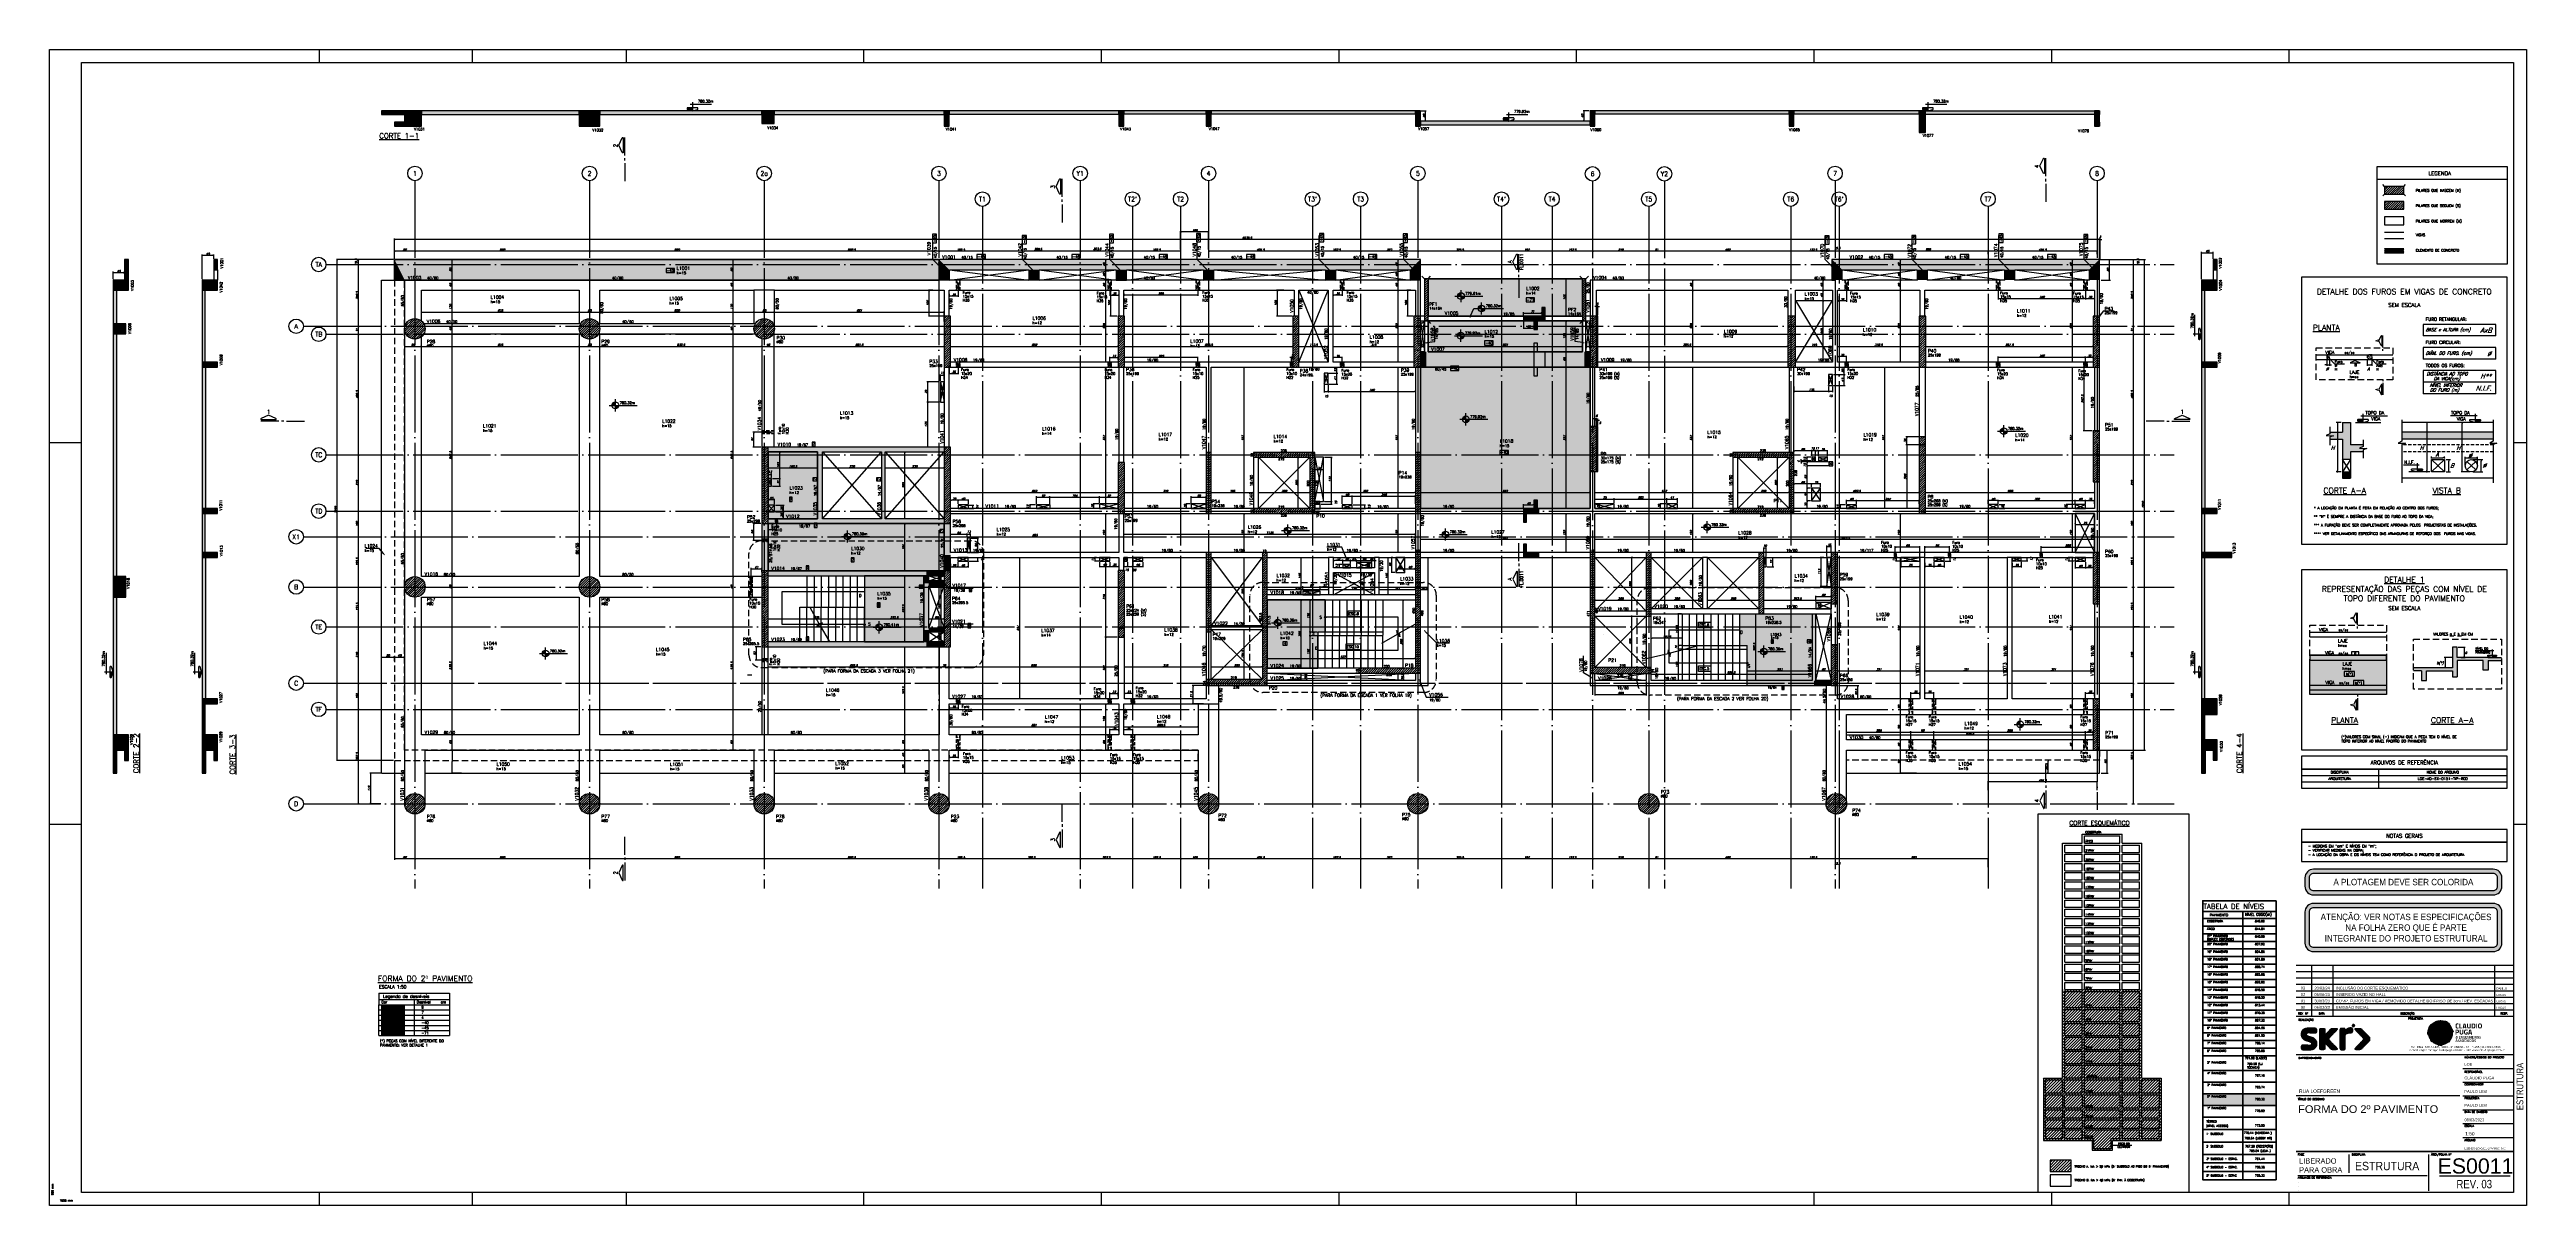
# Model space of a CAD drawing. Extents: x -4723 to 4922, y -2048 to 2452.
import ezdxf
from ezdxf import colors
from ezdxf.entities.mleader import LeaderData, LeaderLine
from ezdxf.enums import TextEntityAlignment as Align
from ezdxf.math import Vec2, Vec3

# ---------------------------------------------------------------- set-up
doc = ezdxf.new("R2010")
doc.units = 0
doc.header["$LTSCALE"] = 50
doc.header["$MEASUREMENT"] = 0
for name, pattern in [('DASHED', [0.75, 0.5, -0.25]), ('EIXO', [6.8, 6, -0.4, 0, -0.4]), ('HIDDEN', [0.375, 0.25, -0.125])]:
    doc.linetypes.add(name, pattern=pattern)
doc.layers.get('0').update_dxf_attribs({"linetype": 'CONTINUOUS'})
doc.layers.get('DEFPOINTS').update_dxf_attribs({"linetype": 'CONTINUOUS'})
for name, color, linetype in [('242', 3, 'CONTINUOUS'), ('6', 6, 'CONTINUOUS'), ('AR-TEXTO_REGUA 120_1-200', 4, 'CONTINUOUS'), ('CARIMBO', 7, 'CONTINUOUS'), ('CB', 7, 'CONTINUOUS'), ('F-AUX', 2, 'CONTINUOUS'), ('F-AUX-RED', 1, 'CONTINUOUS'), ('F-AUX-YELLOW', 2, 'CONTINUOUS'), ('F-CORTE', 4, 'CONTINUOUS'), ('F-CORTE-INDICAÇÃO', 4, 'CONTINUOUS'), ('F-COTAS', 106, 'CONTINUOUS'), ('F-COTAS-FUROS', 50, 'CONTINUOUS'), ('F-DESNIVEL-1', 254, 'CONTINUOUS'), ('F-DET_LINHA', 1, 'CONTINUOUS'), ('F-DET_TEXTO', 3, 'CONTINUOUS'), ('F-EIXO', 12, 'EIXO'), ('F-ESCADAS', 2, 'CONTINUOUS'), ('F-FURO-PAREDE', 2, 'HIDDEN'), ('F-FURO-PAREDE-TEXTOS', 2, 'CONTINUOUS'), ('F-FUROS', 2, 'HIDDEN'), ('F-HACHURA-DET', 1, 'CONTINUOUS'), ('F-LAJES', 3, 'CONTINUOUS'), ('F-LAJES-DIM', 2, 'CONTINUOUS'), ('F-LAJES-NOME', 4, 'CONTINUOUS'), ('F-LAJES-R', 254, 'CONTINUOUS'), ('F-LEADER', 1, 'CONTINUOUS'), ('F-LOGO', 7, 'CONTINUOUS'), ('F-MARGEM', 1, 'CONTINUOUS'), ('F-NÍVEL-PLANTA', 2, 'CONTINUOUS'), ('F-NÍVEL-VISTA', 2, 'CONTINUOUS'), ('F-PILARES', 170, 'CONTINUOUS'), ('F-PILARES-DIM', 172, 'CONTINUOUS'), ('F-PILARES-HACH', 174, 'CONTINUOUS'), ('F-PILARES-M', 170, 'CONTINUOUS'), ('F-PILARES-N', 170, 'CONTINUOUS'), ('F-PILARES-NASCE', 4, 'CONTINUOUS'), ('F-PILARES-NOME', 170, 'CONTINUOUS'), ('F-PILARES-S', 170, 'CONTINUOUS'), ('F-PILARES-V', 170, 'CONTINUOUS'), ('F-SOLIDO', 71, 'CONTINUOUS'), ('F-SOLIDO-CORTE', 71, 'CONTINUOUS'), ('F-TABELA-NÍVEIS', 1, 'CONTINUOUS'), ('F-TEXTO', 6, 'CONTINUOUS'), ('F-TEXTO ESCADA', 2, 'CONTINUOUS'), ('F-TEXTO-CYAN', 4, 'CONTINUOUS'), ('F-TEXTO-GREEN', 3, 'CONTINUOUS'), ('F-TEXTO-MAGENTA', 6, 'CONTINUOUS'), ('F-TEXTO-YELLOW', 2, 'CONTINUOUS'), ('F-VIGAS', 3, 'CONTINUOUS'), ('F-VIGAS-DIM', 2, 'CONTINUOUS'), ('F-VIGAS-NOME', 4, 'CONTINUOUS'), ('F-VISTA', 2, 'CONTINUOUS'), ('F-VÃO', 1, 'CONTINUOUS'), ('logo', 10, 'CONTINUOUS')]:
    doc.layers.add(name, color=color, linetype=linetype)
for name, color, linetype, lineweight in [('ARQ-ANO-TXT', 2, 'CONTINUOUS', 9), ('ARQ-DET', 1, 'CONTINUOUS', 9), ('TERRENO', 3, 'CONTINUOUS', 30)]:
    doc.layers.add(name, color=color, linetype=linetype, lineweight=lineweight)
for name, color, linetype, true_color in [('F-DESNIVEL-2', 254, 'CONTINUOUS', 0xffd1e8), ('F-DESNIVEL-3', 254, 'CONTINUOUS', 0xd5c7ff), ('F-DESNIVEL-4', 254, 'CONTINUOUS', 0xc3f1b6), ('F-DESNIVEL-5', 141, 'CONTINUOUS', 0xadd6ff), ('F-DESNIVEL-6', 254, 'CONTINUOUS', 0xffdebd)]:
    doc.layers.add(name, color=color, linetype=linetype, true_color=true_color)
doc.styles.add('100-RL-R080', font='arial.ttf', dxfattribs={"width": 0.9, "height": 20})
doc.styles.add('5385-ARQ-PB-BAS-PLA-TER-TORRE-A-106-TXT$0$R60-75', font='simplex.shx', dxfattribs={"height": 0.1125})
doc.styles.add('8718-AE-BARR-FORM-R09$0$ROMANS', font='simplex.shx', dxfattribs={"oblique": 20})
doc.styles.add('AR-REF', font='arial.ttf')
doc.styles.add('CONT-TITULO', font='arial.ttf')
doc.styles.add('CP-TEXT-INCL', font='simplex.shx', dxfattribs={"oblique": 20})
doc.styles.add('CP-TEXTO', font='simplex.shx')
doc.styles.add('Graphite Light Narrow', font='')
doc.styles.add('MCP', font='simplex.shx')
doc.styles.add('NFOLHA', font='ARIALN.TTF')
doc.styles.add('REGUA-120-esc1_200', font='simplex.shx', dxfattribs={"height": 0.6})
doc.styles.add('ROMANS', font='simplex.shx')
doc.styles.get("Standard").update_dxf_attribs({"font": 'simplex.shx'})
doc.styles.add('STYLE3', font='simplex.shx')
doc.styles.add('TITULO DESENHO', font='arial.ttf', dxfattribs={"width": 1.02})
doc.styles.get('Graphite Light Narrow').set_extended_font_data('Graphite Light Narrow')
doc.dimstyles.new('CP-COTAS-50', dxfattribs={"dimscale": 0.64, "dimtxt": 12.5, "dimasz": 5, "dimexe": 5, "dimexo": 5, "dimgap": 2.5, "dimtad": 1, "dimdec": 1, "dimdsep": 46, "dimtxsty": 'CP-TEXT-INCL', "dimblk1": 'DOT', "dimblk2": 'DOT', "dimsah": 1, "dimcen": 9, "dimclrd": 256, "dimclre": 256, "dimclrt": 256, "dimadec": 0, "dimazin": 0, "dimtfac": 1, "dimtdec": 1, "dimtmove": 2, "dimatfit": 3, "dimldrblk": 'DOT', "dimfxl": 5, "dimtolj": 1, "dimarcsym": 0})
doc.dimstyles.new('CP-COTAS-75', dxfattribs={"dimscale": 0.8, "dimtxt": 18.75, "dimasz": 7.5, "dimexe": 7.5, "dimexo": 7.5, "dimgap": 3.75, "dimtad": 1, "dimdsep": 46, "dimtxsty": 'CP-TEXT-INCL', "dimblk1": 'DOT', "dimblk2": 'DOT', "dimsah": 1, "dimcen": 13.5, "dimclrd": 256, "dimclre": 256, "dimclrt": 256, "dimadec": 0, "dimazin": 0, "dimtfac": 1, "dimtofl": 0, "dimtmove": 2, "dimatfit": 3, "dimldrblk": 'DOT', "dimfxl": 7.5, "dimtolj": 1, "dimarcsym": 0})
doc.dimstyles.get("Standard").update_dxf_attribs({"dimtxt": 0.18, "dimasz": 0.18, "dimexe": 0.18, "dimexo": 0.0625, "dimgap": 0.09, "dimtad": 0, "dimtih": 1, "dimtoh": 1, "dimdec": 4, "dimzin": 0, "dimdsep": 46, "dimtxsty": 'STANDARD', "dimcen": 0.09, "dimadec": 0, "dimazin": 0, "dimtfac": 1, "dimtdec": 4, "dimtofl": 0, "dimtmove": 0, "dimatfit": 3, "dimfxl": 1, "dimtolj": 1, "dimtzin": 0, "dimarcsym": 0})
pattern_1 = [(45, (258.473, 3264.519), (-4.419417, 4.419417), [])]

# ---------------------------------------------------------------- blocks, each defined once
blk = doc.blocks.new('*U5')
at = {"layer": 'F-LAJES-DIM', "color": 1}
blk.add_lwpolyline([(0, 0), (33, 0), (33, 16), (0, 16)], close=True, dxfattribs=at)
at = {"layer": 'F-LAJES-DIM', "style": 'MCP'}
blk.add_attdef('DIM', text='', height=10, dxfattribs=at).set_placement((16.5, 8), align=Align.MIDDLE_CENTER)
blk = doc.blocks.new('*U6')
at = {"layer": 'F-LAJES-DIM', "color": 1}
blk.add_lwpolyline([(0, 0), (11, 0), (11, 16), (0, 16)], close=True, dxfattribs=at)
at = {"layer": 'F-LAJES-DIM', "style": 'MCP'}
blk.add_attdef('DIM', text='', height=10, dxfattribs=at).set_placement((5.5, 8), align=Align.MIDDLE_CENTER)
blk = doc.blocks.new('*U8')
at = {"layer": 'F-VIGAS-DIM', "color": 1}
blk.add_lwpolyline([(0, 0), (33, 0), (33, 16), (0, 16)], close=True, dxfattribs=at)
at = {"layer": 'F-VIGAS-DIM', "style": 'MCP'}
blk.add_attdef('DIM', text='', height=10, dxfattribs=at).set_placement((16.5, 8), align=Align.MIDDLE_CENTER)
blk = doc.blocks.new('*U9')
at = {"layer": 'F-VIGAS-DIM', "color": 1}
blk.add_lwpolyline([(0, 0), (11, 0), (11, 16), (0, 16)], close=True, dxfattribs=at)
at = {"layer": 'F-VIGAS-DIM', "style": 'MCP'}
blk.add_attdef('DIM', text='', height=10, dxfattribs=at).set_placement((5.5, 8), align=Align.MIDDLE_CENTER)
blk = doc.blocks.new('Nível - Planta')
at = {"layer": 'F-NÍVEL-PLANTA'}
h = blk.add_hatch(color=71, dxfattribs=at)
h.paths.add_polyline_path([(0, 0), (0, 0.26, 0.414214), (-0.26, 0)])
h.paths.add_polyline_path([(0.26, 0), (0, 0), (0, -0.26, 0.414214)])
for p, q in [((-0.47, 0), (1.7, 0)), ((0, -0.47), (0, 0.47))]:
    blk.add_line(p, q, dxfattribs=at)
blk.add_circle((0, 0), 0.26, dxfattribs=at)
at = {"layer": 'F-TEXTO', "color": 3, "style": 'MCP'}
blk.add_attdef('NÍVEL', (0.33, 0.1), '', height=0.2, dxfattribs=at)
blk = doc.blocks.new('*U12')
at = {"layer": 'F-CORTE-INDICAÇÃO'}
for p, q in [((70, 0), (0, 0)), ((80, 0), (90, 0)), ((100, 0), (170, 0))]:
    blk.add_line(p, q, dxfattribs=at)
blk.add_lwpolyline([(112, 6, -0.802585), (111.2, 9.8), (140, 23.3), (168.8, 9.8, -0.802585), (168, 6)], format="xyb", close=True, dxfattribs=at)
at = {"layer": 'F-CORTE-INDICAÇÃO', "style": 'ROMANS'}
blk.add_attdef('CORTE', text='', height=15, dxfattribs=at).set_placement((140, 35.8), align=Align.MIDDLE_CENTER)
at = {"layer": 'F-CORTE-INDICAÇÃO', "color": 2, "style": 'ROMANS'}
blk.add_attdef('FOLHA', text='', height=12, dxfattribs=at).set_placement((140, -10), align=Align.MIDDLE_CENTER)
blk = doc.blocks.new('*U13')
at = {"layer": 'F-CORTE-INDICAÇÃO'}
for p, q in [((-100, 0), (-170, 0)), ((-80, 0), (-90, 0)), ((-70, 0), (0, 0))]:
    blk.add_line(p, q, dxfattribs=at)
blk.add_lwpolyline([(-112, 6, 0.802585), (-111.2, 9.8), (-140, 23.3), (-168.8, 9.8, 0.802585), (-168, 6)], format="xyb", close=True, dxfattribs=at)
at = {"layer": 'F-CORTE-INDICAÇÃO', "style": 'ROMANS'}
blk.add_attdef('CORTE', text='', height=15, dxfattribs=at).set_placement((-140, 35.8), align=Align.MIDDLE_CENTER)
at = {"layer": 'F-CORTE-INDICAÇÃO', "color": 2, "style": 'ROMANS'}
blk.add_attdef('FOLHA', text='', height=12, dxfattribs=at).set_placement((-140, -10), align=Align.MIDDLE_CENTER)
blk = doc.blocks.new('_DOT')
at = {"color": 0, "linetype": 'ByBlock'}
blk.add_line((-0.5, 0), (-1, 0), dxfattribs=at)
at = {"color": 0, "linetype": 'ByBlock', "const_width": 0.5}
blk.add_lwpolyline([(-0.25, 0, 1), (0.25, 0, 1)], format="xyb", close=True, dxfattribs=at)
blk = doc.blocks.new('*D22')
at = {"layer": 'DEFPOINTS', "color": 0, "transparency": 16777216}
for p in [(4551.9, 855.3), (4603, 861.8), (4603, 855.3)]:
    blk.add_point(p, dxfattribs=at)
at = {"layer": 'F-COTAS', "lineweight": -2, "transparency": 16777216}
for p, q in [((4551.9, 861.3), (4551.9, 867.8)), ((4557.9, 861.8), (4597, 861.8)), ((4603, 861.3), (4603, 867.8))]:
    blk.add_line(p, q, dxfattribs=at)
at = {"layer": 'F-COTAS', "lineweight": -2, "transparency": 16777216, "xscale": 6, "yscale": 6, "zscale": 6, "rotation": 180}
blk.add_blockref('_DOT', (4551.9, 861.8), dxfattribs=at)
at = {"layer": 'F-COTAS', "lineweight": -2, "transparency": 16777216, "xscale": 6, "yscale": 6, "zscale": 6}
blk.add_blockref('_DOT', (4603, 861.8), dxfattribs=at)
blk = doc.blocks.new('*D23')
at = {"layer": 'DEFPOINTS', "color": 0, "transparency": 16777216}
for p in [(4551.9, 1000.1), (4534, 807.5), (4551.9, 807.5)]:
    blk.add_point(p, dxfattribs=at)
at = {"layer": 'F-COTAS', "lineweight": -2, "transparency": 16777216}
for p, q in [((4545.9, 1000.1), (4528, 1000.1)), ((4534, 994.1), (4534, 813.5)), ((4545.9, 807.5), (4528, 807.5))]:
    blk.add_line(p, q, dxfattribs=at)
at = {"layer": 'F-COTAS', "lineweight": -2, "transparency": 16777216, "xscale": 6, "yscale": 6, "zscale": 6}
for p, rotation in [((4534, 1000.1), 90), ((4534, 807.5), 270)]:
    blk.add_blockref('_DOT', p, dxfattribs=dict(at, rotation=rotation))
blk = doc.blocks.new('*D24')
at = {"layer": 'DEFPOINTS', "color": 0, "transparency": 16777216}
for p in [(4603, 855.3), (4603, 807.5), (4620, 855.3)]:
    blk.add_point(p, dxfattribs=at)
at = {"layer": 'F-COTAS', "lineweight": -2, "transparency": 16777216}
for p, q in [((4609, 855.3), (4626, 855.3)), ((4609, 807.5), (4626, 807.5)), ((4620, 813.5), (4620, 849.3))]:
    blk.add_line(p, q, dxfattribs=at)
at = {"layer": 'F-COTAS', "lineweight": -2, "transparency": 16777216, "xscale": 6, "yscale": 6, "zscale": 6}
for p, rotation in [((4620, 855.3), 90), ((4620, 807.5), 270)]:
    blk.add_blockref('_DOT', p, dxfattribs=dict(at, rotation=rotation))
blk = doc.blocks.new('*D25')
at = {"layer": 'DEFPOINTS', "color": 0, "transparency": 16777216}
for p in [(4206.4, 1000.1), (4186.9, 807.5), (4206.4, 807.5)]:
    blk.add_point(p, dxfattribs=at)
at = {"layer": 'F-COTAS', "lineweight": -2, "transparency": 16777216}
for p, q in [((4200.4, 1000.1), (4180.9, 1000.1)), ((4186.9, 994.1), (4186.9, 813.5)), ((4200.4, 807.5), (4180.9, 807.5))]:
    blk.add_line(p, q, dxfattribs=at)
at = {"layer": 'F-COTAS', "lineweight": -2, "transparency": 16777216, "xscale": 6, "yscale": 6, "zscale": 6}
for p, rotation in [((4186.9, 1000.1), 90), ((4186.9, 807.5), 270)]:
    blk.add_blockref('_DOT', p, dxfattribs=dict(at, rotation=rotation))
blk = doc.blocks.new('*D26')
at = {"layer": 'DEFPOINTS', "color": 0, "transparency": 16777216}
for p in [(4707.5, 855.3), (4707.5, 807.5), (4746.2, 855.3)]:
    blk.add_point(p, dxfattribs=at)
at = {"layer": 'F-COTAS', "lineweight": -2, "transparency": 16777216}
for p, q in [((4713.5, 855.3), (4752.2, 855.3)), ((4713.5, 807.5), (4752.2, 807.5)), ((4746.2, 813.5), (4746.2, 849.3))]:
    blk.add_line(p, q, dxfattribs=at)
at = {"layer": 'F-COTAS', "lineweight": -2, "transparency": 16777216, "xscale": 6, "yscale": 6, "zscale": 6}
for p, rotation in [((4746.2, 855.3), 90), ((4746.2, 807.5), 270)]:
    blk.add_blockref('_DOT', p, dxfattribs=dict(at, rotation=rotation))
blk = doc.blocks.new('A$C037E4E7A')
h = blk.add_hatch(color=253)
h.dxf.hatch_style = 1
h.paths.add_polyline_path([(285.3, 289.1), (0, 289.1), (0, 334.4), (285.3, 334.4)])
at = {"layer": 'ARQ-DET', "lineweight": 50}
for p, q in [((285.3, 1086), (285.3, 0)), ((0, 1017.2), (285.3, 1017.2)), ((0, 987.5), (285.3, 987.5)), ((156.2, 1044.3), (156.2, 0)), ((0, 957.8), (285.3, 957.8)), ((0, 928.1), (285.3, 928.1)), ((0, 898.4), (285.3, 898.4)), ((0, 868.8), (285.3, 868.8)), ((0, 839.1), (285.3, 839.1)), ((0, 809.4), (285.3, 809.4)), ((0, 779.7), (285.3, 779.7)), ((0, 750), (285.3, 750)), ((0, 720.3), (285.3, 720.3)), ((0, 690.6), (285.3, 690.6)), ((0, 660.9), (285.3, 660.9)), ((0, 631.3), (285.3, 631.3)), ((0, 601.6), (285.3, 601.6)), ((0, 571.9), (285.3, 571.9)), ((0, 542.2), (285.3, 542.2)), ((0, 512.5), (285.3, 512.5)), ((0, 482.8), (285.3, 482.8)), ((0, 425), (285.3, 425)), ((0, 379.7), (285.3, 379.7)), ((0, 334.4), (285.3, 334.4)), ((0, 289.1), (285.3, 289.1)), ((0, 243.7), (285.3, 243.7)), ((0, 195.3), (285.3, 195.3)), ((0, 146.9), (285.3, 146.9)), ((0, 98.4), (285.3, 98.4)), ((0, 65.6), (285.3, 65.6)), ((0, 32.8), (285.3, 32.8)), ((0, 0), (285.3, 0))]:
    blk.add_line(p, q, dxfattribs=at)
at = {"layer": 'ARQ-DET', "lineweight": 70}
blk.add_line((0, 1044.3), (285.3, 1044.3), dxfattribs=at)
at = {"layer": 'ARQ-DET', "lineweight": 50}
blk.add_lwpolyline([(285.3, 0), (0, 0), (0, 1086), (285.3, 1086)], dxfattribs=at)
at = {"layer": 'ARQ-ANO-TXT', "color": 4, "lineweight": 20, "insert": (2.2, 1074.2), "char_height": 20, "width": 545.423, "attachment_point": 1, "style": 'ROMANS'}
blk.add_mtext('TABELA DE NÍVEIS ', dxfattribs=at)
at = {"layer": 'ARQ-ANO-TXT', "color": 4, "char_height": 10, "attachment_point": 1, "style": 'ROMANS'}
for s, insert, width in [('PAVIMENTO', (26.6, 1035.9), 124.262), ('NÍVEL OSSO(m)', (165.1, 1038.1), 127.869)]:
    blk.add_mtext(s, dxfattribs=dict(at, insert=insert, width=width))
at = {"layer": 'F-AUX', "char_height": 8, "attachment_point": 1, "style": 'ROMANS'}
for s, insert, width in [('ÁTICO', (16.9, 981), 43.291), ('COBERTURA', (16.9, 1010.7), 88.586), ('846.69', (203.2, 1010.7), 44.093), ('844.04', (203.2, 981), 44.093), ('21° PAVIMENTO', (16.9, 953), 110.633), ('20° PAVIMENTO', (16.9, 921.6), 110.633), ('DUPLEX (INFERIOR)', (16.9, 940.1), 139.329), ('19° PAVIMENTO', (16.9, 891.9), 110.633), ('840.98', (203.2, 951.3), 44.093), ('837.92', (203.2, 921.6), 44.093), ('834.86', (203.2, 891.9), 44.093), ('18° PAVIMENTO', (16.9, 862.2), 110.633), ('17° PAVIMENTO', (16.9, 832.6), 110.633), ('16° PAVIMENTO', (16.9, 802.9), 110.633), ('15° PAVIMENTO', (16.9, 773.2), 110.633), ('831.80', (203.2, 862.2), 44.093), ('828.74', (203.2, 832.6), 44.093), ('825.68', (203.2, 802.9), 44.093), ('822.62', (203.2, 773.2), 44.093), ('14° PAVIMENTO', (16.9, 743.5), 110.633), ('13° PAVIMENTO', (16.9, 713.8), 110.633), ('12° PAVIMENTO', (16.9, 684.1), 110.633), ('819.56', (203.2, 743.5), 44.093), ('816.50', (203.2, 713.8), 44.093), ('813.44', (203.2, 684.1), 44.093), ('9° PAVIMENTO', (16.9, 595.1), 102.616), ('11° PAVIMENTO', (16.9, 654.4), 110.633), ('10° PAVIMENTO', (16.9, 624.7), 110.633), ('810.38', (203.2, 654.4), 44.093), ('807.32', (203.2, 624.7), 44.093), ('804.26', (203.2, 595.1), 44.093), ('8° PAVIMENTO', (16.9, 565.4), 102.616), ('7° PAVIMENTO', (16.9, 535.7), 102.616), ('6° PAVIMENTO', (16.9, 506), 102.616), ('801.20', (203.2, 565.4), 44.093), ('798.14', (203.2, 535.7), 44.093), ('795.08', (203.2, 506), 44.093), ('5° PAVIMENTO', (16.9, 460.7), 102.616), ('4° PAVIMENTO', (16.9, 418.5), 102.616), ('791.50 (LAZER)', (163.8, 477.9), 196.167), ('790.58 (LJ. TÉCNICA)', (172.7, 454.9), 92.185), ('787.16', (203.2, 410), 44.093), ('3° PAVIMENTO', (16.9, 373.2), 102.616), ('2° PAVIMENTO', (16.9, 327.9), 102.616), ('783.74', (203.2, 364.1), 44.093), ('780.32', (203.2, 318), 44.093), ('TÉRREO ', (13.8, 231), 62.932), ('(NÍVEL ACESSO)', (13.8, 213.8), 114.24), ('1° PAVIMENTO', (16.9, 282.6), 102.616), ('776.90 ', (203.2, 272.7), 48.101), ('773.50', (203.2, 214.9), 44.093), ('2º SUBSOLO', (13.8, 134.1), 85.781), ('1º SUBSOLO', (13.8, 182.6), 85.781), ('770.44 (ACADEMIA )', (159.9, 186.2), 177.647), ('768.64 (LOBBY NR)', (162.5, 165.4), 129.473), ('767.20 (RECEPÇÃO)', (164.8, 134.1), 137.089), ('765.04 (LOJA )', (181.3, 116.9), 97.405), ('3° SUBSOLO - ESTAC.', (13.8, 85.7), 151.92), ('4° SUBSOLO - ESTAC.', (13.8, 52.9), 151.92), ('5° SUBSOLO - ESTAC', (13.8, 20.1), 147.911), ('761.44', (203.2, 85.7), 44.093), ('758.38', (203.2, 52.9), 44.093), ('755.32', (203.2, 20.1), 44.093)]:
    blk.add_mtext(s, dxfattribs=dict(at, insert=insert, width=width))
blk = doc.blocks.new('*U19')
at = {"layer": 'F-LAJES-DIM', "color": 1}
blk.add_lwpolyline([(0, 0), (40, 0), (40, 18), (0, 18)], close=True, dxfattribs=at)
at = {"layer": 'F-LAJES-DIM', "style": 'MCP'}
blk.add_attdef('DIM', text='', height=10, dxfattribs=at).set_placement((20, 8), align=Align.MIDDLE_CENTER)
blk = doc.blocks.new('*U20')
at = {"layer": 'F-LAJES-DIM', "color": 1}
blk.add_lwpolyline([(0, 0), (29.4, 0), (29.4, 13), (0, 13)], close=True, dxfattribs=at)
at = {"layer": 'F-LAJES-DIM', "style": 'MCP'}
blk.add_attdef('DIM', text='', height=10, dxfattribs=at).set_placement((14.7, 8), align=Align.MIDDLE_CENTER)
blk = doc.blocks.new('*U21')
at = {"layer": 'F-LAJES-DIM', "color": 1}
blk.add_lwpolyline([(0, 0), (40.2, 0), (40.2, 18), (0, 18)], close=True, dxfattribs=at)
at = {"layer": 'F-LAJES-DIM', "style": 'MCP'}
blk.add_attdef('DIM', text='', height=10, dxfattribs=at).set_placement((20.1, 8), align=Align.MIDDLE_CENTER)
blk = doc.blocks.new('A0-4L_900')
at = {"layer": 'F-MARGEM', "color": 2}
for p, q in [((21, 90), (21, 89)), ((32.95, 89), (32.95, 90)), ((44.9, 90), (44.9, 89)), ((63.4, 90), (63.4, 89)), ((81.9, 90), (81.9, 89)), ((100.4, 90), (100.4, 89)), ((118.9, 90), (118.9, 89)), ((137.4, 90), (137.4, 89)), ((155.9, 90), (155.9, 89)), ((174.4, 90), (174.4, 89)), ((0, 59.4), (2.5, 59.4)), ((191.9, 59.4), (192.9, 59.4)), ((0, 29.7), (2.5, 29.7)), ((191.9, 29.7), (192.9, 29.7)), ((21, 1), (21, 0)), ((32.95, 0), (32.95, 1)), ((44.9, 1), (44.9, 0)), ((63.4, 1), (63.4, 0)), ((81.9, 1), (81.9, 0)), ((100.4, 1), (100.4, 0)), ((118.9, 1), (118.9, 0)), ((137.4, 1), (137.4, 0)), ((155.9, 1), (155.9, 0)), ((174.4, 1), (174.4, 0))]:
    blk.add_line(p, q, dxfattribs=at)
blk.add_lwpolyline([(0, 0), (0, 90), (192.9, 90), (192.9, 0)], close=True, dxfattribs=at)
at = {"layer": 'F-MARGEM', "color": 7}
blk.add_lwpolyline([(2.5, 89), (191.9, 89), (191.9, 1), (2.5, 1)], close=True, dxfattribs=at)
at = {"layer": 'F-MARGEM', "color": 1, "style": 'ROMANS'}
blk.add_text('900 mm', height=0.152, rotation=90, dxfattribs=at).set_placement((0.3, 0.8))
blk.add_text('1929 mm', height=0.152, dxfattribs=at).set_placement((0.8, 0.3))
blk = doc.blocks.new('*U47')
at = {"layer": 'F-EIXO'}
blk.add_line((0, 0), (7197, 0), dxfattribs=at)
at = {"layer": 'F-EIXO', "color": 2, "linetype": 'Continuous'}
blk.add_circle((-28.2072, 0), 28.2072, dxfattribs=at)
at = {"layer": 'F-TEXTO', "style": 'ROMANS'}
blk.add_attdef('EIXO', text='', height=17.5, dxfattribs=at).set_placement((-28.2072, 0), align=Align.MIDDLE_CENTER)
blk = doc.blocks.new('*U48')
at = {"layer": 'F-EIXO'}
blk.add_line((0, 0), (7285, 0), dxfattribs=at)
at = {"layer": 'F-EIXO', "color": 2, "linetype": 'Continuous'}
blk.add_circle((-28.2072, 0), 28.2072, dxfattribs=at)
at = {"layer": 'F-TEXTO', "style": 'ROMANS'}
blk.add_attdef('EIXO', text='', height=17.5, dxfattribs=at).set_placement((-28.2072, 0), align=Align.MIDDLE_CENTER)
blk = doc.blocks.new('*U52')
at = {"layer": 'F-EIXO'}
blk.add_line((0, 0), (0, -2655), dxfattribs=at)
at = {"layer": 'F-EIXO', "color": 2, "linetype": 'Continuous'}
blk.add_circle((0, 28.2), 28.2, dxfattribs=at)
at = {"layer": 'F-TEXTO', "style": 'ROMANS'}
blk.add_attdef('EIXO', text='', height=17.5, rotation=360, dxfattribs=at).set_placement((0, 28.2), align=Align.MIDDLE_CENTER)
blk = doc.blocks.new('*U53')
at = {"layer": 'F-EIXO'}
blk.add_line((0, 0), (0, -2753.4852), dxfattribs=at)
at = {"layer": 'F-EIXO', "color": 2, "linetype": 'Continuous'}
blk.add_circle((0, 28.2072), 28.2072, dxfattribs=at)
at = {"layer": 'F-TEXTO', "style": 'ROMANS'}
blk.add_attdef('EIXO', text='', height=17.5, rotation=360, dxfattribs=at).set_placement((0, 28.2072), align=Align.MIDDLE_CENTER)
blk = doc.blocks.new('*U49')
at = {"layer": 'F-EIXO'}
blk.add_line((0, 0), (7285, 0), dxfattribs=at)
at = {"layer": 'F-EIXO', "color": 2, "linetype": 'Continuous'}
blk.add_circle((-28.2072, 0), 28.2072, dxfattribs=at)
at = {"layer": 'F-TEXTO', "style": 'ROMANS'}
blk.add_attdef('EIXO', text='', height=17.5, dxfattribs=at).set_placement((-28.2072, 0), align=Align.MIDDLE_CENTER)
blk = doc.blocks.new('*U50')
at = {"layer": 'F-EIXO'}
blk.add_line((0, 0), (7197, 0), dxfattribs=at)
at = {"layer": 'F-EIXO', "color": 2, "linetype": 'Continuous'}
blk.add_circle((-28.2072, 0), 28.2072, dxfattribs=at)
at = {"layer": 'F-TEXTO', "style": 'ROMANS'}
blk.add_attdef('EIXO', text='', height=17.5, dxfattribs=at).set_placement((-28.2072, 0), align=Align.MIDDLE_CENTER)
blk = doc.blocks.new('*U51')
at = {"layer": 'F-EIXO'}
blk.add_line((0, 0), (7197, 0), dxfattribs=at)
at = {"layer": 'F-EIXO', "color": 2, "linetype": 'Continuous'}
blk.add_circle((-28.2072, 0), 28.2072, dxfattribs=at)
at = {"layer": 'F-TEXTO', "style": 'ROMANS'}
blk.add_attdef('EIXO', text='', height=17.5, dxfattribs=at).set_placement((-28.2072, 0), align=Align.MIDDLE_CENTER)
blk = doc.blocks.new('*U54')
at = {"layer": 'F-EIXO'}
blk.add_line((0, 0), (7197, 0), dxfattribs=at)
at = {"layer": 'F-EIXO', "color": 2, "linetype": 'Continuous'}
blk.add_circle((-28.2072, 0), 28.2072, dxfattribs=at)
at = {"layer": 'F-TEXTO', "style": 'ROMANS'}
blk.add_attdef('EIXO', text='', height=17.5, dxfattribs=at).set_placement((-28.2072, 0), align=Align.MIDDLE_CENTER)
blk = doc.blocks.new('*U55')
at = {"layer": 'F-EIXO'}
blk.add_line((0, 0), (7285, 0), dxfattribs=at)
at = {"layer": 'F-EIXO', "color": 2, "linetype": 'Continuous'}
blk.add_circle((-28.2072, 0), 28.2072, dxfattribs=at)
at = {"layer": 'F-TEXTO', "style": 'ROMANS'}
blk.add_attdef('EIXO', text='', height=17.5, dxfattribs=at).set_placement((-28.2072, 0), align=Align.MIDDLE_CENTER)
blk = doc.blocks.new('*U58')
at = {"layer": 'F-EIXO'}
blk.add_line((0, 0), (0, -2755), dxfattribs=at)
at = {"layer": 'F-EIXO', "color": 2, "linetype": 'Continuous'}
blk.add_circle((0, 28.2072), 28.2072, dxfattribs=at)
at = {"layer": 'F-TEXTO', "style": 'ROMANS'}
blk.add_attdef('EIXO', text='', height=17.5, rotation=360, dxfattribs=at).set_placement((0, 28.2072), align=Align.MIDDLE_CENTER)
blk = doc.blocks.new('*U59')
at = {"layer": 'F-EIXO'}
blk.add_line((0, 0), (0, -2655), dxfattribs=at)
at = {"layer": 'F-EIXO', "color": 2, "linetype": 'Continuous'}
blk.add_circle((0, 28.2), 28.2, dxfattribs=at)
at = {"layer": 'F-TEXTO', "style": 'ROMANS'}
blk.add_attdef('EIXO', text='', height=17.5, rotation=360, dxfattribs=at).set_placement((0, 28.2), align=Align.MIDDLE_CENTER)
blk = doc.blocks.new('*U60')
at = {"layer": 'F-EIXO'}
blk.add_line((0, 0), (0, -2755), dxfattribs=at)
at = {"layer": 'F-EIXO', "color": 2, "linetype": 'Continuous'}
blk.add_circle((0, 28.2072), 28.2072, dxfattribs=at)
at = {"layer": 'F-TEXTO', "style": 'ROMANS'}
blk.add_attdef('EIXO', text='', height=17.5, rotation=360, dxfattribs=at).set_placement((0, 28.2072), align=Align.MIDDLE_CENTER)
blk = doc.blocks.new('*U56')
at = {"layer": 'F-EIXO'}
blk.add_line((0, 0), (0, -2755), dxfattribs=at)
at = {"layer": 'F-EIXO', "color": 2, "linetype": 'Continuous'}
blk.add_circle((0, 28.2072), 28.2072, dxfattribs=at)
at = {"layer": 'F-TEXTO', "style": 'ROMANS'}
blk.add_attdef('EIXO', text='', height=17.5, rotation=360, dxfattribs=at).set_placement((0, 28.2072), align=Align.MIDDLE_CENTER)
blk = doc.blocks.new('*U57')
at = {"layer": 'F-EIXO'}
blk.add_line((0, 0), (0, -2655), dxfattribs=at)
at = {"layer": 'F-EIXO', "color": 2, "linetype": 'Continuous'}
blk.add_circle((0, 28.2), 28.2, dxfattribs=at)
at = {"layer": 'F-TEXTO', "style": 'ROMANS'}
blk.add_attdef('EIXO', text='', height=17.5, rotation=360, dxfattribs=at).set_placement((0, 28.2), align=Align.MIDDLE_CENTER)
blk = doc.blocks.new('*U29')
at = {"layer": 'F-EIXO'}
blk.add_line((0, 0), (0, -2655), dxfattribs=at)
at = {"layer": 'F-EIXO', "color": 2, "linetype": 'Continuous'}
blk.add_circle((0, 28.2), 28.2, dxfattribs=at)
at = {"layer": 'F-TEXTO', "style": 'ROMANS'}
blk.add_attdef('EIXO', text='', height=17.5, rotation=360, dxfattribs=at).set_placement((0, 28.2), align=Align.MIDDLE_CENTER)
blk = doc.blocks.new('*U30')
at = {"layer": 'F-EIXO'}
blk.add_line((0, 0), (0, -2755), dxfattribs=at)
at = {"layer": 'F-EIXO', "color": 2, "linetype": 'Continuous'}
blk.add_circle((0, 28.2072), 28.2072, dxfattribs=at)
at = {"layer": 'F-TEXTO', "style": 'ROMANS'}
blk.add_attdef('EIXO', text='', height=17.5, rotation=360, dxfattribs=at).set_placement((0, 28.2072), align=Align.MIDDLE_CENTER)
blk = doc.blocks.new('*U31')
at = {"layer": 'F-EIXO'}
blk.add_line((0, 0), (0, -2655), dxfattribs=at)
at = {"layer": 'F-EIXO', "color": 2, "linetype": 'Continuous'}
blk.add_circle((0, 28.2), 28.2, dxfattribs=at)
at = {"layer": 'F-TEXTO', "style": 'ROMANS'}
blk.add_attdef('EIXO', text='', height=17.5, rotation=360, dxfattribs=at).set_placement((0, 28.2), align=Align.MIDDLE_CENTER)
blk = doc.blocks.new('*U32')
at = {"layer": 'F-EIXO'}
blk.add_line((0, 0), (0, -2655), dxfattribs=at)
at = {"layer": 'F-EIXO', "color": 2, "linetype": 'Continuous'}
blk.add_circle((0, 28.2), 28.2, dxfattribs=at)
at = {"layer": 'F-TEXTO', "style": 'ROMANS'}
blk.add_attdef('EIXO', text='', height=17.5, rotation=360, dxfattribs=at).set_placement((0, 28.2), align=Align.MIDDLE_CENTER)
blk = doc.blocks.new('*U33')
at = {"layer": 'F-EIXO'}
blk.add_line((0, 0), (0, -2755), dxfattribs=at)
at = {"layer": 'F-EIXO', "color": 2, "linetype": 'Continuous'}
blk.add_circle((0, 28.2072), 28.2072, dxfattribs=at)
at = {"layer": 'F-TEXTO', "style": 'ROMANS'}
blk.add_attdef('EIXO', text='', height=17.5, rotation=360, dxfattribs=at).set_placement((0, 28.2072), align=Align.MIDDLE_CENTER)
blk = doc.blocks.new('*U34')
at = {"layer": 'F-EIXO'}
blk.add_line((0, 0), (7285, 0), dxfattribs=at)
at = {"layer": 'F-EIXO', "color": 2, "linetype": 'Continuous'}
blk.add_circle((-28.2072, 0), 28.2072, dxfattribs=at)
at = {"layer": 'F-TEXTO', "style": 'ROMANS'}
blk.add_attdef('EIXO', text='', height=17.5, dxfattribs=at).set_placement((-28.2072, 0), align=Align.MIDDLE_CENTER)
blk = doc.blocks.new('*U35')
at = {"layer": 'F-EIXO'}
blk.add_line((0, 0), (0, -2755), dxfattribs=at)
at = {"layer": 'F-EIXO', "color": 2, "linetype": 'Continuous'}
blk.add_circle((0, 28.2072), 28.2072, dxfattribs=at)
at = {"layer": 'F-TEXTO', "style": 'ROMANS'}
blk.add_attdef('EIXO', text='', height=17.5, rotation=360, dxfattribs=at).set_placement((0, 28.2072), align=Align.MIDDLE_CENTER)
blk = doc.blocks.new('*U36')
at = {"layer": 'F-EIXO'}
blk.add_line((0, 0), (7285, 0), dxfattribs=at)
at = {"layer": 'F-EIXO', "color": 2, "linetype": 'Continuous'}
blk.add_circle((-28.2072, 0), 28.2072, dxfattribs=at)
at = {"layer": 'F-TEXTO', "style": 'ROMANS'}
blk.add_attdef('EIXO', text='', height=17.5, dxfattribs=at).set_placement((-28.2072, 0), align=Align.MIDDLE_CENTER)
blk = doc.blocks.new('*U27')
at = {"layer": 'F-EIXO'}
blk.add_line((0, 0), (7285, 0), dxfattribs=at)
at = {"layer": 'F-EIXO', "color": 2, "linetype": 'Continuous'}
blk.add_circle((-28.2072, 0), 28.2072, dxfattribs=at)
at = {"layer": 'F-TEXTO', "style": 'ROMANS'}
blk.add_attdef('EIXO', text='', height=17.5, dxfattribs=at).set_placement((-28.2072, 0), align=Align.MIDDLE_CENTER)
blk = doc.blocks.new('*U28')
at = {"layer": 'F-EIXO'}
blk.add_line((0, 0), (0, -2449.9), dxfattribs=at)
at = {"layer": 'F-EIXO', "color": 2, "linetype": 'Continuous'}
blk.add_circle((0, 28.2), 28.2, dxfattribs=at)
at = {"layer": 'F-TEXTO', "style": 'ROMANS'}
blk.add_attdef('EIXO', text='', height=17.5, rotation=360, dxfattribs=at).set_placement((0, 28.2), align=Align.MIDDLE_CENTER)
blk = doc.blocks.new('*U40')
at = {"layer": 'F-EIXO'}
blk.add_line((0, 0), (0, -2655), dxfattribs=at)
at = {"layer": 'F-EIXO', "color": 2, "linetype": 'Continuous'}
blk.add_circle((0, 28.2), 28.2, dxfattribs=at)
at = {"layer": 'F-TEXTO', "style": 'ROMANS'}
blk.add_attdef('EIXO', text='', height=17.5, rotation=360, dxfattribs=at).set_placement((0, 28.2), align=Align.MIDDLE_CENTER)
blk = doc.blocks.new('*U41')
at = {"layer": 'F-EIXO'}
blk.add_line((0, 0), (0, -2655), dxfattribs=at)
at = {"layer": 'F-EIXO', "color": 2, "linetype": 'Continuous'}
blk.add_circle((0, 28.2), 28.2, dxfattribs=at)
at = {"layer": 'F-TEXTO', "style": 'ROMANS'}
blk.add_attdef('EIXO', text='', height=17.5, rotation=360, dxfattribs=at).set_placement((0, 28.2), align=Align.MIDDLE_CENTER)
blk = doc.blocks.new('*U42')
at = {"layer": 'F-EIXO'}
blk.add_line((0, 0), (0, -2655), dxfattribs=at)
at = {"layer": 'F-EIXO', "color": 2, "linetype": 'Continuous'}
blk.add_circle((0, 28.2), 28.2, dxfattribs=at)
at = {"layer": 'F-TEXTO', "style": 'ROMANS'}
blk.add_attdef('EIXO', text='', height=17.5, rotation=360, dxfattribs=at).set_placement((0, 28.2), align=Align.MIDDLE_CENTER)
blk = doc.blocks.new('*U43')
at = {"layer": 'F-EIXO'}
blk.add_line((0, 0), (7197, 0), dxfattribs=at)
at = {"layer": 'F-EIXO', "color": 2, "linetype": 'Continuous'}
blk.add_circle((-28.2072, 0), 28.2072, dxfattribs=at)
at = {"layer": 'F-TEXTO', "style": 'ROMANS'}
blk.add_attdef('EIXO', text='', height=17.5, dxfattribs=at).set_placement((-28.2072, 0), align=Align.MIDDLE_CENTER)
blk = doc.blocks.new('*U44')
at = {"layer": 'F-EIXO'}
blk.add_line((0, 0), (0, -2655), dxfattribs=at)
at = {"layer": 'F-EIXO', "color": 2, "linetype": 'Continuous'}
blk.add_circle((0, 28.2), 28.2, dxfattribs=at)
at = {"layer": 'F-TEXTO', "style": 'ROMANS'}
blk.add_attdef('EIXO', text='', height=17.5, rotation=360, dxfattribs=at).set_placement((0, 28.2), align=Align.MIDDLE_CENTER)
blk = doc.blocks.new('*U37')
at = {"layer": 'F-EIXO'}
blk.add_line((0, 0), (0, -2655), dxfattribs=at)
at = {"layer": 'F-EIXO', "color": 2, "linetype": 'Continuous'}
blk.add_circle((0, 28.2), 28.2, dxfattribs=at)
at = {"layer": 'F-TEXTO', "style": 'ROMANS'}
blk.add_attdef('EIXO', text='', height=17.5, rotation=360, dxfattribs=at).set_placement((0, 28.2), align=Align.MIDDLE_CENTER)
blk = doc.blocks.new('*U38')
at = {"layer": 'F-EIXO'}
blk.add_line((0, 0), (7197, 0), dxfattribs=at)
at = {"layer": 'F-EIXO', "color": 2, "linetype": 'Continuous'}
blk.add_circle((-28.2072, 0), 28.2072, dxfattribs=at)
at = {"layer": 'F-TEXTO', "style": 'ROMANS'}
blk.add_attdef('EIXO', text='', height=17.5, dxfattribs=at).set_placement((-28.2072, 0), align=Align.MIDDLE_CENTER)
blk = doc.blocks.new('*U39')
at = {"layer": 'F-EIXO'}
blk.add_line((0, 0), (0, -2755), dxfattribs=at)
at = {"layer": 'F-EIXO', "color": 2, "linetype": 'Continuous'}
blk.add_circle((0, 28.2072), 28.2072, dxfattribs=at)
at = {"layer": 'F-TEXTO', "style": 'ROMANS'}
blk.add_attdef('EIXO', text='', height=17.5, rotation=360, dxfattribs=at).set_placement((0, 28.2072), align=Align.MIDDLE_CENTER)
blk = doc.blocks.new('*U45')
at = {"layer": 'F-EIXO'}
blk.add_line((0, 0), (0, -2753.4852), dxfattribs=at)
at = {"layer": 'F-EIXO', "color": 2, "linetype": 'Continuous'}
blk.add_circle((0, 28.2072), 28.2072, dxfattribs=at)
at = {"layer": 'F-TEXTO', "style": 'ROMANS'}
blk.add_attdef('EIXO', text='', height=17.5, rotation=360, dxfattribs=at).set_placement((0, 28.2072), align=Align.MIDDLE_CENTER)
blk = doc.blocks.new('*U46')
at = {"layer": 'F-EIXO'}
blk.add_line((0, 0), (0, -2755), dxfattribs=at)
at = {"layer": 'F-EIXO', "color": 2, "linetype": 'Continuous'}
blk.add_circle((0, 28.2072), 28.2072, dxfattribs=at)
at = {"layer": 'F-TEXTO', "style": 'ROMANS'}
blk.add_attdef('EIXO', text='', height=17.5, rotation=360, dxfattribs=at).set_placement((0, 28.2072), align=Align.MIDDLE_CENTER)
blk = doc.blocks.new('*D119')
at = {"layer": 'DEFPOINTS', "color": 0, "linetype": 'Continuous', "transparency": 16777216}
for p in [(2825.5, -399.6), (2825.5, -435.2), (3250, -435.2)]:
    blk.add_point(p, dxfattribs=at)
at = {"layer": 'F-COTAS', "linetype": 'Continuous', "lineweight": -2, "transparency": 16777216}
for p, q in [((2825.5, -432), (2825.5, -396.4)), ((3246.8, -399.6), (2828.7, -399.6)), ((3250, -432), (3250, -396.4))]:
    blk.add_line(p, q, dxfattribs=at)
at = {"layer": 'F-COTAS', "linetype": 'Continuous', "lineweight": -2, "transparency": 16777216, "xscale": 3.2, "yscale": 3.2, "zscale": 3.2, "rotation": 180}
blk.add_blockref('_DOT', (2825.5, -399.6), dxfattribs=at)
at = {"layer": 'F-COTAS', "linetype": 'Continuous', "lineweight": -2, "transparency": 16777216, "xscale": 3.2, "yscale": 3.2, "zscale": 3.2}
blk.add_blockref('_DOT', (3250, -399.6), dxfattribs=at)
at = {"layer": 'F-COTAS', "linetype": 'Continuous', "transparency": 16777216, "insert": (3037.7, -394), "char_height": 8, "attachment_point": 5, "style": 'CP-TEXT-INCL'}
blk.add_mtext('\\A1;424.5', dxfattribs=at)
blk = doc.blocks.new('*D120')
at = {"layer": 'DEFPOINTS', "color": 0, "linetype": 'Continuous', "transparency": 16777216}
for p in [(2245.5, -699.1), (2245.5, -699.1), (2825.5, -734.7)]:
    blk.add_point(p, dxfattribs=at)
at = {"layer": 'F-COTAS', "linetype": 'Continuous', "lineweight": -2, "transparency": 16777216}
for p, q in [((2822.3, -699.1), (2248.7, -699.1)), ((2825.5, -731.5), (2825.5, -695.9))]:
    blk.add_line(p, q, dxfattribs=at)
at = {"layer": 'F-COTAS', "linetype": 'Continuous', "lineweight": -2, "transparency": 16777216, "xscale": 3.2, "yscale": 3.2, "zscale": 3.2, "rotation": 180}
blk.add_blockref('_DOT', (2245.5, -699.1), dxfattribs=at)
at = {"layer": 'F-COTAS', "linetype": 'Continuous', "lineweight": -2, "transparency": 16777216, "xscale": 3.2, "yscale": 3.2, "zscale": 3.2}
blk.add_blockref('_DOT', (2825.5, -699.1), dxfattribs=at)
at = {"layer": 'F-COTAS', "linetype": 'Continuous', "transparency": 16777216, "insert": (2535.5, -693.5), "char_height": 8, "attachment_point": 5, "style": 'CP-TEXT-INCL'}
blk.add_mtext('\\A1;580', dxfattribs=at)
blk = doc.blocks.new('*D121')
at = {"layer": 'DEFPOINTS', "color": 0, "linetype": 'Continuous', "transparency": 16777216}
for p in [(2230, -699.1), (2230, -699.1), (2245.5, -699.1)]:
    blk.add_point(p, dxfattribs=at)
at = {"layer": 'F-COTAS', "linetype": 'Continuous', "lineweight": -2, "transparency": 16777216}
blk.add_line((2242.3, -699.1), (2233.2, -699.1), dxfattribs=at)
at = {"layer": 'F-COTAS', "linetype": 'Continuous', "lineweight": -2, "transparency": 16777216, "xscale": 3.2, "yscale": 3.2, "zscale": 3.2, "rotation": 180}
blk.add_blockref('_DOT', (2230, -699.1), dxfattribs=at)
at = {"layer": 'F-COTAS', "linetype": 'Continuous', "lineweight": -2, "transparency": 16777216, "xscale": 3.2, "yscale": 3.2, "zscale": 3.2}
blk.add_blockref('_DOT', (2245.5, -699.1), dxfattribs=at)
at = {"layer": 'F-COTAS', "linetype": 'Continuous', "transparency": 16777216, "insert": (2237.7, -716.7), "char_height": 8, "attachment_point": 5, "style": 'CP-TEXT-INCL'}
blk.add_mtext('\\A1;15.5', dxfattribs=at)
blk = doc.blocks.new('*D122')
at = {"layer": 'DEFPOINTS', "color": 0, "linetype": 'Continuous', "transparency": 16777216}
for p in [(2057.5, -699.1), (2057.5, -699.1), (2230, -699.1)]:
    blk.add_point(p, dxfattribs=at)
at = {"layer": 'F-COTAS', "linetype": 'Continuous', "lineweight": -2, "transparency": 16777216}
blk.add_line((2226.8, -699.1), (2060.7, -699.1), dxfattribs=at)
at = {"layer": 'F-COTAS', "linetype": 'Continuous', "lineweight": -2, "transparency": 16777216, "xscale": 3.2, "yscale": 3.2, "zscale": 3.2, "rotation": 180}
blk.add_blockref('_DOT', (2057.5, -699.1), dxfattribs=at)
at = {"layer": 'F-COTAS', "linetype": 'Continuous', "lineweight": -2, "transparency": 16777216, "xscale": 3.2, "yscale": 3.2, "zscale": 3.2}
blk.add_blockref('_DOT', (2230, -699.1), dxfattribs=at)
at = {"layer": 'F-COTAS', "linetype": 'Continuous', "transparency": 16777216, "insert": (2143.7, -693.5), "char_height": 8, "attachment_point": 5, "style": 'CP-TEXT-INCL'}
blk.add_mtext('\\A1;172.5', dxfattribs=at)
blk = doc.blocks.new('*D123')
at = {"layer": 'DEFPOINTS', "color": 0, "linetype": 'Continuous', "transparency": 16777216}
for p in [(1565.5, -699.1), (1565.5, -699.1), (2057.5, -699.1)]:
    blk.add_point(p, dxfattribs=at)
at = {"layer": 'F-COTAS', "linetype": 'Continuous', "lineweight": -2, "transparency": 16777216}
blk.add_line((2054.3, -699.1), (1568.7, -699.1), dxfattribs=at)
at = {"layer": 'F-COTAS', "linetype": 'Continuous', "lineweight": -2, "transparency": 16777216, "xscale": 3.2, "yscale": 3.2, "zscale": 3.2, "rotation": 180}
blk.add_blockref('_DOT', (1565.5, -699.1), dxfattribs=at)
at = {"layer": 'F-COTAS', "linetype": 'Continuous', "lineweight": -2, "transparency": 16777216, "xscale": 3.2, "yscale": 3.2, "zscale": 3.2}
blk.add_blockref('_DOT', (2057.5, -699.1), dxfattribs=at)
at = {"layer": 'F-COTAS', "linetype": 'Continuous', "transparency": 16777216, "insert": (1811.5, -693.5), "char_height": 8, "attachment_point": 5, "style": 'CP-TEXT-INCL'}
blk.add_mtext('\\A1;492', dxfattribs=at)
blk = doc.blocks.new('*D124')
at = {"layer": 'DEFPOINTS', "color": 0, "linetype": 'Continuous', "transparency": 16777216}
for p in [(1504.5, -699.1), (1504.5, -699.1), (1565.5, -699.1)]:
    blk.add_point(p, dxfattribs=at)
at = {"layer": 'F-COTAS', "linetype": 'Continuous', "lineweight": -2, "transparency": 16777216}
blk.add_line((1562.3, -699.1), (1507.7, -699.1), dxfattribs=at)
at = {"layer": 'F-COTAS', "linetype": 'Continuous', "lineweight": -2, "transparency": 16777216, "xscale": 3.2, "yscale": 3.2, "zscale": 3.2, "rotation": 180}
blk.add_blockref('_DOT', (1504.5, -699.1), dxfattribs=at)
at = {"layer": 'F-COTAS', "linetype": 'Continuous', "lineweight": -2, "transparency": 16777216, "xscale": 3.2, "yscale": 3.2, "zscale": 3.2}
blk.add_blockref('_DOT', (1565.5, -699.1), dxfattribs=at)
at = {"layer": 'F-COTAS', "linetype": 'Continuous', "transparency": 16777216, "insert": (1535, -693.5), "char_height": 8, "attachment_point": 5, "style": 'CP-TEXT-INCL'}
blk.add_mtext('\\A1;61', dxfattribs=at)
blk = doc.blocks.new('*D125')
at = {"layer": 'DEFPOINTS', "color": 0, "linetype": 'Continuous', "transparency": 16777216}
for p in [(1285.5, -699.1), (1285.5, -699.1), (1504.5, -699.1)]:
    blk.add_point(p, dxfattribs=at)
at = {"layer": 'F-COTAS', "linetype": 'Continuous', "lineweight": -2, "transparency": 16777216}
blk.add_line((1501.3, -699.1), (1288.7, -699.1), dxfattribs=at)
at = {"layer": 'F-COTAS', "linetype": 'Continuous', "lineweight": -2, "transparency": 16777216, "xscale": 3.2, "yscale": 3.2, "zscale": 3.2, "rotation": 180}
blk.add_blockref('_DOT', (1285.5, -699.1), dxfattribs=at)
at = {"layer": 'F-COTAS', "linetype": 'Continuous', "lineweight": -2, "transparency": 16777216, "xscale": 3.2, "yscale": 3.2, "zscale": 3.2}
blk.add_blockref('_DOT', (1504.5, -699.1), dxfattribs=at)
at = {"layer": 'F-COTAS', "linetype": 'Continuous', "transparency": 16777216, "insert": (1395, -693.5), "char_height": 8, "attachment_point": 5, "style": 'CP-TEXT-INCL'}
blk.add_mtext('\\A1;219', dxfattribs=at)
blk = doc.blocks.new('*D126')
at = {"layer": 'DEFPOINTS', "color": 0, "linetype": 'Continuous', "transparency": 16777216}
for p in [(1128, -699.1), (1128, -699.1), (1285.5, -699.1)]:
    blk.add_point(p, dxfattribs=at)
at = {"layer": 'F-COTAS', "linetype": 'Continuous', "lineweight": -2, "transparency": 16777216}
blk.add_line((1282.3, -699.1), (1131.2, -699.1), dxfattribs=at)
at = {"layer": 'F-COTAS', "linetype": 'Continuous', "lineweight": -2, "transparency": 16777216, "xscale": 3.2, "yscale": 3.2, "zscale": 3.2, "rotation": 180}
blk.add_blockref('_DOT', (1128, -699.1), dxfattribs=at)
at = {"layer": 'F-COTAS', "linetype": 'Continuous', "lineweight": -2, "transparency": 16777216, "xscale": 3.2, "yscale": 3.2, "zscale": 3.2}
blk.add_blockref('_DOT', (1285.5, -699.1), dxfattribs=at)
at = {"layer": 'F-COTAS', "linetype": 'Continuous', "transparency": 16777216, "insert": (1206.7, -693.5), "char_height": 8, "attachment_point": 5, "style": 'CP-TEXT-INCL'}
blk.add_mtext('\\A1;157.5', dxfattribs=at)
blk = doc.blocks.new('*D127')
at = {"layer": 'DEFPOINTS', "color": 0, "linetype": 'Continuous', "transparency": 16777216}
for p in [(931, -699.1), (931, -699.1), (1128, -699.1)]:
    blk.add_point(p, dxfattribs=at)
at = {"layer": 'F-COTAS', "linetype": 'Continuous', "lineweight": -2, "transparency": 16777216}
blk.add_line((1124.8, -699.1), (934.2, -699.1), dxfattribs=at)
at = {"layer": 'F-COTAS', "linetype": 'Continuous', "lineweight": -2, "transparency": 16777216, "xscale": 3.2, "yscale": 3.2, "zscale": 3.2, "rotation": 180}
blk.add_blockref('_DOT', (931, -699.1), dxfattribs=at)
at = {"layer": 'F-COTAS', "linetype": 'Continuous', "lineweight": -2, "transparency": 16777216, "xscale": 3.2, "yscale": 3.2, "zscale": 3.2}
blk.add_blockref('_DOT', (1128, -699.1), dxfattribs=at)
at = {"layer": 'F-COTAS', "linetype": 'Continuous', "transparency": 16777216, "insert": (1029.5, -693.5), "char_height": 8, "attachment_point": 5, "style": 'CP-TEXT-INCL'}
blk.add_mtext('\\A1;197', dxfattribs=at)
blk = doc.blocks.new('*D128')
at = {"layer": 'DEFPOINTS', "color": 0, "linetype": 'Continuous', "transparency": 16777216}
for p in [(605.5, -699.1), (605.5, -699.1), (931, -699.1)]:
    blk.add_point(p, dxfattribs=at)
at = {"layer": 'F-COTAS', "linetype": 'Continuous', "lineweight": -2, "transparency": 16777216}
blk.add_line((927.8, -699.1), (608.7, -699.1), dxfattribs=at)
at = {"layer": 'F-COTAS', "linetype": 'Continuous', "lineweight": -2, "transparency": 16777216, "xscale": 3.2, "yscale": 3.2, "zscale": 3.2, "rotation": 180}
blk.add_blockref('_DOT', (605.5, -699.1), dxfattribs=at)
at = {"layer": 'F-COTAS', "linetype": 'Continuous', "lineweight": -2, "transparency": 16777216, "xscale": 3.2, "yscale": 3.2, "zscale": 3.2}
blk.add_blockref('_DOT', (931, -699.1), dxfattribs=at)
at = {"layer": 'F-COTAS', "linetype": 'Continuous', "transparency": 16777216, "insert": (768.2, -693.5), "char_height": 8, "attachment_point": 5, "style": 'CP-TEXT-INCL'}
blk.add_mtext('\\A1;325.5', dxfattribs=at)
blk = doc.blocks.new('*D129')
at = {"layer": 'DEFPOINTS', "color": 0, "linetype": 'Continuous', "transparency": 16777216}
for p in [(382.5, -699.1), (382.5, -699.1), (605.5, -699.1)]:
    blk.add_point(p, dxfattribs=at)
at = {"layer": 'F-COTAS', "linetype": 'Continuous', "lineweight": -2, "transparency": 16777216}
blk.add_line((602.3, -699.1), (385.7, -699.1), dxfattribs=at)
at = {"layer": 'F-COTAS', "linetype": 'Continuous', "lineweight": -2, "transparency": 16777216, "xscale": 3.2, "yscale": 3.2, "zscale": 3.2, "rotation": 180}
blk.add_blockref('_DOT', (382.5, -699.1), dxfattribs=at)
at = {"layer": 'F-COTAS', "linetype": 'Continuous', "lineweight": -2, "transparency": 16777216, "xscale": 3.2, "yscale": 3.2, "zscale": 3.2}
blk.add_blockref('_DOT', (605.5, -699.1), dxfattribs=at)
at = {"layer": 'F-COTAS', "linetype": 'Continuous', "transparency": 16777216, "insert": (494, -693.5), "char_height": 8, "attachment_point": 5, "style": 'CP-TEXT-INCL'}
blk.add_mtext('\\A1;223', dxfattribs=at)
blk = doc.blocks.new('*D130')
at = {"layer": 'DEFPOINTS', "color": 0, "linetype": 'Continuous', "transparency": 16777216}
for p in [(195, -699.1), (195, -699.1), (382.5, -699.1)]:
    blk.add_point(p, dxfattribs=at)
at = {"layer": 'F-COTAS', "linetype": 'Continuous', "lineweight": -2, "transparency": 16777216}
blk.add_line((379.3, -699.1), (198.2, -699.1), dxfattribs=at)
at = {"layer": 'F-COTAS', "linetype": 'Continuous', "lineweight": -2, "transparency": 16777216, "xscale": 3.2, "yscale": 3.2, "zscale": 3.2, "rotation": 180}
blk.add_blockref('_DOT', (195, -699.1), dxfattribs=at)
at = {"layer": 'F-COTAS', "linetype": 'Continuous', "lineweight": -2, "transparency": 16777216, "xscale": 3.2, "yscale": 3.2, "zscale": 3.2}
blk.add_blockref('_DOT', (382.5, -699.1), dxfattribs=at)
at = {"layer": 'F-COTAS', "linetype": 'Continuous', "transparency": 16777216, "insert": (288.7, -693.5), "char_height": 8, "attachment_point": 5, "style": 'CP-TEXT-INCL'}
blk.add_mtext('\\A1;187.5', dxfattribs=at)
blk = doc.blocks.new('*D61')
at = {"layer": 'DEFPOINTS', "color": 0, "linetype": 'Continuous', "transparency": 16777216}
for p in [(-209.5, -699.1), (-209.5, -699.1), (195, -699.1)]:
    blk.add_point(p, dxfattribs=at)
at = {"layer": 'F-COTAS', "linetype": 'Continuous', "lineweight": -2, "transparency": 16777216}
blk.add_line((191.8, -699.1), (-206.3, -699.1), dxfattribs=at)
at = {"layer": 'F-COTAS', "linetype": 'Continuous', "lineweight": -2, "transparency": 16777216, "xscale": 3.2, "yscale": 3.2, "zscale": 3.2, "rotation": 180}
blk.add_blockref('_DOT', (-209.5, -699.1), dxfattribs=at)
at = {"layer": 'F-COTAS', "linetype": 'Continuous', "lineweight": -2, "transparency": 16777216, "xscale": 3.2, "yscale": 3.2, "zscale": 3.2}
blk.add_blockref('_DOT', (195, -699.1), dxfattribs=at)
at = {"layer": 'F-COTAS', "linetype": 'Continuous', "transparency": 16777216, "insert": (-7.3, -693.5), "char_height": 8, "attachment_point": 5, "style": 'CP-TEXT-INCL'}
blk.add_mtext('\\A1;404.5', dxfattribs=at)
blk = doc.blocks.new('*D62')
at = {"layer": 'DEFPOINTS', "color": 0, "linetype": 'Continuous', "transparency": 16777216}
for p in [(-318.5, -699.1), (-318.5, -699.1), (-209.5, -699.1)]:
    blk.add_point(p, dxfattribs=at)
at = {"layer": 'F-COTAS', "linetype": 'Continuous', "lineweight": -2, "transparency": 16777216}
blk.add_line((-212.7, -699.1), (-315.3, -699.1), dxfattribs=at)
at = {"layer": 'F-COTAS', "linetype": 'Continuous', "lineweight": -2, "transparency": 16777216, "xscale": 3.2, "yscale": 3.2, "zscale": 3.2, "rotation": 180}
blk.add_blockref('_DOT', (-318.5, -699.1), dxfattribs=at)
at = {"layer": 'F-COTAS', "linetype": 'Continuous', "lineweight": -2, "transparency": 16777216, "xscale": 3.2, "yscale": 3.2, "zscale": 3.2}
blk.add_blockref('_DOT', (-209.5, -699.1), dxfattribs=at)
at = {"layer": 'F-COTAS', "linetype": 'Continuous', "transparency": 16777216, "insert": (-264, -693.5), "char_height": 8, "attachment_point": 5, "style": 'CP-TEXT-INCL'}
blk.add_mtext('\\A1;109', dxfattribs=at)
blk = doc.blocks.new('*D63')
at = {"layer": 'DEFPOINTS', "color": 0, "linetype": 'Continuous', "transparency": 16777216}
for p in [(-506, -699.1), (-506, -699.1), (-318.5, -699.1)]:
    blk.add_point(p, dxfattribs=at)
at = {"layer": 'F-COTAS', "linetype": 'Continuous', "lineweight": -2, "transparency": 16777216}
blk.add_line((-321.7, -699.1), (-502.8, -699.1), dxfattribs=at)
at = {"layer": 'F-COTAS', "linetype": 'Continuous', "lineweight": -2, "transparency": 16777216, "xscale": 3.2, "yscale": 3.2, "zscale": 3.2, "rotation": 180}
blk.add_blockref('_DOT', (-506, -699.1), dxfattribs=at)
at = {"layer": 'F-COTAS', "linetype": 'Continuous', "lineweight": -2, "transparency": 16777216, "xscale": 3.2, "yscale": 3.2, "zscale": 3.2}
blk.add_blockref('_DOT', (-318.5, -699.1), dxfattribs=at)
at = {"layer": 'F-COTAS', "linetype": 'Continuous', "transparency": 16777216, "insert": (-412.3, -693.5), "char_height": 8, "attachment_point": 5, "style": 'CP-TEXT-INCL'}
blk.add_mtext('\\A1;187.5', dxfattribs=at)
blk = doc.blocks.new('*D64')
at = {"layer": 'DEFPOINTS', "color": 0, "linetype": 'Continuous', "transparency": 16777216}
for p in [(-709.5, -699.1), (-709.5, -699.1), (-506, -699.1)]:
    blk.add_point(p, dxfattribs=at)
at = {"layer": 'F-COTAS', "linetype": 'Continuous', "lineweight": -2, "transparency": 16777216}
blk.add_line((-509.2, -699.1), (-706.3, -699.1), dxfattribs=at)
at = {"layer": 'F-COTAS', "linetype": 'Continuous', "lineweight": -2, "transparency": 16777216, "xscale": 3.2, "yscale": 3.2, "zscale": 3.2, "rotation": 180}
blk.add_blockref('_DOT', (-709.5, -699.1), dxfattribs=at)
at = {"layer": 'F-COTAS', "linetype": 'Continuous', "lineweight": -2, "transparency": 16777216, "xscale": 3.2, "yscale": 3.2, "zscale": 3.2}
blk.add_blockref('_DOT', (-506, -699.1), dxfattribs=at)
at = {"layer": 'F-COTAS', "linetype": 'Continuous', "transparency": 16777216, "insert": (-607.8, -693.5), "char_height": 8, "attachment_point": 5, "style": 'CP-TEXT-INCL'}
blk.add_mtext('\\A1;203.5', dxfattribs=at)
blk = doc.blocks.new('*D65')
at = {"layer": 'DEFPOINTS', "color": 0, "linetype": 'Continuous', "transparency": 16777216}
for p in [(-1090, -699.1), (-1090, -699.1), (-709.5, -699.1)]:
    blk.add_point(p, dxfattribs=at)
at = {"layer": 'F-COTAS', "linetype": 'Continuous', "lineweight": -2, "transparency": 16777216}
blk.add_line((-712.7, -699.1), (-1086.8, -699.1), dxfattribs=at)
at = {"layer": 'F-COTAS', "linetype": 'Continuous', "lineweight": -2, "transparency": 16777216, "xscale": 3.2, "yscale": 3.2, "zscale": 3.2, "rotation": 180}
blk.add_blockref('_DOT', (-1090, -699.1), dxfattribs=at)
at = {"layer": 'F-COTAS', "linetype": 'Continuous', "lineweight": -2, "transparency": 16777216, "xscale": 3.2, "yscale": 3.2, "zscale": 3.2}
blk.add_blockref('_DOT', (-709.5, -699.1), dxfattribs=at)
at = {"layer": 'F-COTAS', "linetype": 'Continuous', "transparency": 16777216, "insert": (-899.8, -693.5), "char_height": 8, "attachment_point": 5, "style": 'CP-TEXT-INCL'}
blk.add_mtext('\\A1;380.5', dxfattribs=at)
blk = doc.blocks.new('*D66')
at = {"layer": 'DEFPOINTS', "color": 0, "linetype": 'Continuous', "transparency": 16777216}
for p in [(-1259.5, -699.1), (-1259.5, -699.1), (-1090, -699.1)]:
    blk.add_point(p, dxfattribs=at)
at = {"layer": 'F-COTAS', "linetype": 'Continuous', "lineweight": -2, "transparency": 16777216}
blk.add_line((-1093.2, -699.1), (-1256.3, -699.1), dxfattribs=at)
at = {"layer": 'F-COTAS', "linetype": 'Continuous', "lineweight": -2, "transparency": 16777216, "xscale": 3.2, "yscale": 3.2, "zscale": 3.2, "rotation": 180}
blk.add_blockref('_DOT', (-1259.5, -699.1), dxfattribs=at)
at = {"layer": 'F-COTAS', "linetype": 'Continuous', "lineweight": -2, "transparency": 16777216, "xscale": 3.2, "yscale": 3.2, "zscale": 3.2}
blk.add_blockref('_DOT', (-1090, -699.1), dxfattribs=at)
at = {"layer": 'F-COTAS', "linetype": 'Continuous', "transparency": 16777216, "insert": (-1174.8, -693.5), "char_height": 8, "attachment_point": 5, "style": 'CP-TEXT-INCL'}
blk.add_mtext('\\A1;169.5', dxfattribs=at)
blk = doc.blocks.new('*D67')
at = {"layer": 'DEFPOINTS', "color": 0, "linetype": 'Continuous', "transparency": 16777216}
for p in [(-1940, -699.1), (-1940, -699.1), (-1259.5, -699.1)]:
    blk.add_point(p, dxfattribs=at)
at = {"layer": 'F-COTAS', "linetype": 'Continuous', "lineweight": -2, "transparency": 16777216}
blk.add_line((-1262.7, -699.1), (-1936.8, -699.1), dxfattribs=at)
at = {"layer": 'F-COTAS', "linetype": 'Continuous', "lineweight": -2, "transparency": 16777216, "xscale": 3.2, "yscale": 3.2, "zscale": 3.2, "rotation": 180}
blk.add_blockref('_DOT', (-1940, -699.1), dxfattribs=at)
at = {"layer": 'F-COTAS', "linetype": 'Continuous', "lineweight": -2, "transparency": 16777216, "xscale": 3.2, "yscale": 3.2, "zscale": 3.2}
blk.add_blockref('_DOT', (-1259.5, -699.1), dxfattribs=at)
at = {"layer": 'F-COTAS', "linetype": 'Continuous', "transparency": 16777216, "insert": (-1599.8, -693.5), "char_height": 8, "attachment_point": 5, "style": 'CP-TEXT-INCL'}
blk.add_mtext('\\A1;680.5', dxfattribs=at)
blk = doc.blocks.new('*D68')
at = {"layer": 'DEFPOINTS', "color": 0, "linetype": 'Continuous', "transparency": 16777216}
for p in [(-2620, -699.1), (-2620, -699.1), (-1940, -699.1)]:
    blk.add_point(p, dxfattribs=at)
at = {"layer": 'F-COTAS', "linetype": 'Continuous', "lineweight": -2, "transparency": 16777216}
blk.add_line((-1943.2, -699.1), (-2616.8, -699.1), dxfattribs=at)
at = {"layer": 'F-COTAS', "linetype": 'Continuous', "lineweight": -2, "transparency": 16777216, "xscale": 3.2, "yscale": 3.2, "zscale": 3.2, "rotation": 180}
blk.add_blockref('_DOT', (-2620, -699.1), dxfattribs=at)
at = {"layer": 'F-COTAS', "linetype": 'Continuous', "lineweight": -2, "transparency": 16777216, "xscale": 3.2, "yscale": 3.2, "zscale": 3.2}
blk.add_blockref('_DOT', (-1940, -699.1), dxfattribs=at)
at = {"layer": 'F-COTAS', "linetype": 'Continuous', "transparency": 16777216, "insert": (-2280, -693.5), "char_height": 8, "attachment_point": 5, "style": 'CP-TEXT-INCL'}
blk.add_mtext('\\A1;680', dxfattribs=at)
blk = doc.blocks.new('*D69')
at = {"layer": 'DEFPOINTS', "color": 0, "linetype": 'Continuous', "transparency": 16777216}
for p in [(-3300, -699.1), (-3300, -699.1), (-2620, -699.1)]:
    blk.add_point(p, dxfattribs=at)
at = {"layer": 'F-COTAS', "linetype": 'Continuous', "lineweight": -2, "transparency": 16777216}
blk.add_line((-2623.2, -699.1), (-3296.8, -699.1), dxfattribs=at)
at = {"layer": 'F-COTAS', "linetype": 'Continuous', "lineweight": -2, "transparency": 16777216, "xscale": 3.2, "yscale": 3.2, "zscale": 3.2, "rotation": 180}
blk.add_blockref('_DOT', (-3300, -699.1), dxfattribs=at)
at = {"layer": 'F-COTAS', "linetype": 'Continuous', "lineweight": -2, "transparency": 16777216, "xscale": 3.2, "yscale": 3.2, "zscale": 3.2}
blk.add_blockref('_DOT', (-2620, -699.1), dxfattribs=at)
at = {"layer": 'F-COTAS', "linetype": 'Continuous', "transparency": 16777216, "insert": (-2960, -693.5), "char_height": 8, "attachment_point": 5, "style": 'CP-TEXT-INCL'}
blk.add_mtext('\\A1;680', dxfattribs=at)
blk = doc.blocks.new('*D70')
at = {"layer": 'DEFPOINTS', "color": 0, "linetype": 'Continuous', "transparency": 16777216}
for p in [(-3380, -315.5), (-3380, -699.1), (-3300, -699.1)]:
    blk.add_point(p, dxfattribs=at)
at = {"layer": 'F-COTAS', "linetype": 'Continuous', "lineweight": -2, "transparency": 16777216}
for p, q in [((-3380, -318.7), (-3380, -702.3)), ((-3303.2, -699.1), (-3376.8, -699.1))]:
    blk.add_line(p, q, dxfattribs=at)
at = {"layer": 'F-COTAS', "linetype": 'Continuous', "lineweight": -2, "transparency": 16777216, "xscale": 3.2, "yscale": 3.2, "zscale": 3.2, "rotation": 180}
blk.add_blockref('_DOT', (-3380, -699.1), dxfattribs=at)
at = {"layer": 'F-COTAS', "linetype": 'Continuous', "lineweight": -2, "transparency": 16777216, "xscale": 3.2, "yscale": 3.2, "zscale": 3.2}
blk.add_blockref('_DOT', (-3300, -699.1), dxfattribs=at)
at = {"layer": 'F-COTAS', "linetype": 'Continuous', "transparency": 16777216, "insert": (-3340, -693.5), "char_height": 8, "attachment_point": 5, "style": 'CP-TEXT-INCL'}
blk.add_mtext('\\A1;80', dxfattribs=at)
blk = doc.blocks.new('*D71')
at = {"layer": 'DEFPOINTS', "color": 0, "linetype": 'Continuous', "transparency": 16777216}
for p in [(3262.5, 1634.5), (3435.2, 1634.5), (3259.5, -275.5)]:
    blk.add_point(p, dxfattribs=at)
at = {"layer": 'F-COTAS', "linetype": 'Continuous', "lineweight": -2, "transparency": 16777216}
for p, q in [((3265.7, 1634.5), (3438.4, 1634.5)), ((3435.2, -272.3), (3435.2, 1631.3)), ((3262.7, -275.5), (3438.4, -275.5))]:
    blk.add_line(p, q, dxfattribs=at)
at = {"layer": 'F-COTAS', "linetype": 'Continuous', "lineweight": -2, "transparency": 16777216, "xscale": 3.2, "yscale": 3.2, "zscale": 3.2}
for p, rotation in [((3435.2, 1634.5), 90), ((3435.2, -275.5), 270)]:
    blk.add_blockref('_DOT', p, dxfattribs=dict(at, rotation=rotation))
at = {"layer": 'F-COTAS', "linetype": 'Continuous', "transparency": 16777216, "insert": (3429.6, 679.5), "char_height": 8, "attachment_point": 5, "rotation": 90, "style": 'CP-TEXT-INCL'}
blk.add_mtext('\\A1;1910', dxfattribs=at)
blk = doc.blocks.new('*D72')
at = {"layer": 'DEFPOINTS', "color": 0, "linetype": 'Continuous', "transparency": 16777216}
for p in [(3385.5, -117), (3392.3, -117), (3385.5, -484.5)]:
    blk.add_point(p, dxfattribs=at)
at = {"layer": 'F-COTAS', "linetype": 'Continuous', "lineweight": -2, "transparency": 16777216}
for p, q in [((3388.7, -117), (3395.5, -117)), ((3392.3, -481.3), (3392.3, -120.2)), ((3388.7, -484.5), (3395.5, -484.5))]:
    blk.add_line(p, q, dxfattribs=at)
at = {"layer": 'F-COTAS', "linetype": 'Continuous', "lineweight": -2, "transparency": 16777216, "xscale": 3.2, "yscale": 3.2, "zscale": 3.2}
for p, rotation in [((3392.3, -117), 90), ((3392.3, -484.5), 270)]:
    blk.add_blockref('_DOT', p, dxfattribs=dict(at, rotation=rotation))
at = {"layer": 'F-COTAS', "linetype": 'Continuous', "transparency": 16777216, "insert": (3386.7, -300.8), "char_height": 8, "attachment_point": 5, "rotation": 90, "style": 'CP-TEXT-INCL'}
blk.add_mtext('\\A1;367.5', dxfattribs=at)
blk = doc.blocks.new('*D73')
at = {"layer": 'DEFPOINTS', "color": 0, "linetype": 'Continuous', "transparency": 16777216}
for p in [(3392.3, -15), (3392.3, -15), (3385.5, -117)]:
    blk.add_point(p, dxfattribs=at)
at = {"layer": 'F-COTAS', "linetype": 'Continuous', "lineweight": -2, "transparency": 16777216}
for p, q in [((3392.3, -113.8), (3392.3, -18.2)), ((3388.7, -117), (3395.5, -117))]:
    blk.add_line(p, q, dxfattribs=at)
at = {"layer": 'F-COTAS', "linetype": 'Continuous', "lineweight": -2, "transparency": 16777216, "xscale": 3.2, "yscale": 3.2, "zscale": 3.2}
for p, rotation in [((3392.3, -15), 90), ((3392.3, -117), 270)]:
    blk.add_blockref('_DOT', p, dxfattribs=dict(at, rotation=rotation))
at = {"layer": 'F-COTAS', "linetype": 'Continuous', "transparency": 16777216, "insert": (3386.7, -66), "char_height": 8, "attachment_point": 5, "rotation": 90, "style": 'CP-TEXT-INCL'}
blk.add_mtext('\\A1;102', dxfattribs=at)
blk = doc.blocks.new('*D74')
at = {"layer": 'DEFPOINTS', "color": 0, "linetype": 'Continuous', "transparency": 16777216}
for p in [(3392.3, 204), (3418, 204), (3392.3, -15)]:
    blk.add_point(p, dxfattribs=at)
at = {"layer": 'F-COTAS', "linetype": 'Continuous', "lineweight": -2, "transparency": 16777216}
for p, q in [((3414.8, 204), (3389.1, 204)), ((3392.3, -11.8), (3392.3, 200.8))]:
    blk.add_line(p, q, dxfattribs=at)
at = {"layer": 'F-COTAS', "linetype": 'Continuous', "lineweight": -2, "transparency": 16777216, "xscale": 3.2, "yscale": 3.2, "zscale": 3.2}
for p, rotation in [((3392.3, 204), 90), ((3392.3, -15), 270)]:
    blk.add_blockref('_DOT', p, dxfattribs=dict(at, rotation=rotation))
at = {"layer": 'F-COTAS', "linetype": 'Continuous', "transparency": 16777216, "insert": (3386.7, 94.5), "char_height": 8, "attachment_point": 5, "rotation": 90, "style": 'CP-TEXT-INCL'}
blk.add_mtext('\\A1;219', dxfattribs=at)
blk = doc.blocks.new('*D75')
at = {"layer": 'DEFPOINTS', "color": 0, "linetype": 'Continuous', "transparency": 16777216}
for p in [(3383.7, 359.5), (3392.3, 359.5), (3418, 204)]:
    blk.add_point(p, dxfattribs=at)
at = {"layer": 'F-COTAS', "linetype": 'Continuous', "lineweight": -2, "transparency": 16777216}
for p, q in [((3386.9, 359.5), (3395.5, 359.5)), ((3392.3, 207.2), (3392.3, 356.3)), ((3414.8, 204), (3389.1, 204))]:
    blk.add_line(p, q, dxfattribs=at)
at = {"layer": 'F-COTAS', "linetype": 'Continuous', "lineweight": -2, "transparency": 16777216, "xscale": 3.2, "yscale": 3.2, "zscale": 3.2}
for p, rotation in [((3392.3, 359.5), 90), ((3392.3, 204), 270)]:
    blk.add_blockref('_DOT', p, dxfattribs=dict(at, rotation=rotation))
at = {"layer": 'F-COTAS', "linetype": 'Continuous', "transparency": 16777216, "insert": (3386.7, 281.7), "char_height": 8, "attachment_point": 5, "rotation": 90, "style": 'CP-TEXT-INCL'}
blk.add_mtext('\\A1;155.5', dxfattribs=at)
blk = doc.blocks.new('*D76')
at = {"layer": 'DEFPOINTS', "color": 0, "linetype": 'Continuous', "transparency": 16777216}
for p in [(3383.7, 555), (3392.3, 555), (3383.7, 359.5)]:
    blk.add_point(p, dxfattribs=at)
at = {"layer": 'F-COTAS', "linetype": 'Continuous', "lineweight": -2, "transparency": 16777216}
for p, q in [((3386.9, 555), (3395.5, 555)), ((3392.3, 362.7), (3392.3, 551.8)), ((3386.9, 359.5), (3395.5, 359.5))]:
    blk.add_line(p, q, dxfattribs=at)
at = {"layer": 'F-COTAS', "linetype": 'Continuous', "lineweight": -2, "transparency": 16777216, "xscale": 3.2, "yscale": 3.2, "zscale": 3.2}
for p, rotation in [((3392.3, 555), 90), ((3392.3, 359.5), 270)]:
    blk.add_blockref('_DOT', p, dxfattribs=dict(at, rotation=rotation))
at = {"layer": 'F-COTAS', "linetype": 'Continuous', "transparency": 16777216, "insert": (3386.7, 457.2), "char_height": 8, "attachment_point": 5, "rotation": 90, "style": 'CP-TEXT-INCL'}
blk.add_mtext('\\A1;195.5', dxfattribs=at)
blk = doc.blocks.new('*D77')
at = {"layer": 'DEFPOINTS', "color": 0, "linetype": 'Continuous', "transparency": 16777216}
for p in [(3383.7, 655), (3392.3, 655), (3383.7, 555)]:
    blk.add_point(p, dxfattribs=at)
at = {"layer": 'F-COTAS', "linetype": 'Continuous', "lineweight": -2, "transparency": 16777216}
for p, q in [((3386.9, 655), (3395.5, 655)), ((3392.3, 558.2), (3392.3, 651.8)), ((3386.9, 555), (3395.5, 555))]:
    blk.add_line(p, q, dxfattribs=at)
at = {"layer": 'F-COTAS', "linetype": 'Continuous', "lineweight": -2, "transparency": 16777216, "xscale": 3.2, "yscale": 3.2, "zscale": 3.2}
for p, rotation in [((3392.3, 655), 90), ((3392.3, 555), 270)]:
    blk.add_blockref('_DOT', p, dxfattribs=dict(at, rotation=rotation))
at = {"layer": 'F-COTAS', "linetype": 'Continuous', "transparency": 16777216, "insert": (3386.7, 605), "char_height": 8, "attachment_point": 5, "rotation": 90, "style": 'CP-TEXT-INCL'}
blk.add_mtext('\\A1;100', dxfattribs=at)
blk = doc.blocks.new('*D78')
at = {"layer": 'DEFPOINTS', "color": 0, "linetype": 'Continuous', "transparency": 16777216}
for p in [(3383.7, 874), (3392.3, 874), (3383.7, 655)]:
    blk.add_point(p, dxfattribs=at)
at = {"layer": 'F-COTAS', "linetype": 'Continuous', "lineweight": -2, "transparency": 16777216}
for p, q in [((3386.9, 874), (3395.5, 874)), ((3392.3, 658.2), (3392.3, 870.8)), ((3386.9, 655), (3395.5, 655))]:
    blk.add_line(p, q, dxfattribs=at)
at = {"layer": 'F-COTAS', "linetype": 'Continuous', "lineweight": -2, "transparency": 16777216, "xscale": 3.2, "yscale": 3.2, "zscale": 3.2}
for p, rotation in [((3392.3, 874), 90), ((3392.3, 655), 270)]:
    blk.add_blockref('_DOT', p, dxfattribs=dict(at, rotation=rotation))
at = {"layer": 'F-COTAS', "linetype": 'Continuous', "transparency": 16777216, "insert": (3386.7, 764.5), "char_height": 8, "attachment_point": 5, "rotation": 90, "style": 'CP-TEXT-INCL'}
blk.add_mtext('\\A1;219', dxfattribs=at)
blk = doc.blocks.new('*D79')
at = {"layer": 'DEFPOINTS', "color": 0, "linetype": 'Continuous', "transparency": 16777216}
for p in [(3383.7, 1343.5), (3392.3, 1343.5), (3383.7, 874)]:
    blk.add_point(p, dxfattribs=at)
at = {"layer": 'F-COTAS', "linetype": 'Continuous', "lineweight": -2, "transparency": 16777216}
for p, q in [((3386.9, 1343.5), (3395.5, 1343.5)), ((3392.3, 877.2), (3392.3, 1340.3)), ((3386.9, 874), (3395.5, 874))]:
    blk.add_line(p, q, dxfattribs=at)
at = {"layer": 'F-COTAS', "linetype": 'Continuous', "lineweight": -2, "transparency": 16777216, "xscale": 3.2, "yscale": 3.2, "zscale": 3.2}
for p, rotation in [((3392.3, 1343.5), 90), ((3392.3, 874), 270)]:
    blk.add_blockref('_DOT', p, dxfattribs=dict(at, rotation=rotation))
at = {"layer": 'F-COTAS', "linetype": 'Continuous', "transparency": 16777216, "insert": (3386.7, 1108.7), "char_height": 8, "attachment_point": 5, "rotation": 90, "style": 'CP-TEXT-INCL'}
blk.add_mtext('\\A1;469.5', dxfattribs=at)
blk = doc.blocks.new('*D80')
at = {"layer": 'DEFPOINTS', "color": 0, "linetype": 'Continuous', "transparency": 16777216}
for p in [(3383.7, 1374.5), (3392.3, 1374.5), (3383.7, 1343.5)]:
    blk.add_point(p, dxfattribs=at)
at = {"layer": 'F-COTAS', "linetype": 'Continuous', "lineweight": -2, "transparency": 16777216}
for p, q in [((3386.9, 1374.5), (3395.5, 1374.5)), ((3392.3, 1346.7), (3392.3, 1371.3)), ((3386.9, 1343.5), (3395.5, 1343.5))]:
    blk.add_line(p, q, dxfattribs=at)
at = {"layer": 'F-COTAS', "linetype": 'Continuous', "lineweight": -2, "transparency": 16777216, "xscale": 3.2, "yscale": 3.2, "zscale": 3.2}
for p, rotation in [((3392.3, 1374.5), 90), ((3392.3, 1343.5), 270)]:
    blk.add_blockref('_DOT', p, dxfattribs=dict(at, rotation=rotation))
at = {"layer": 'F-COTAS', "linetype": 'Continuous', "transparency": 16777216, "insert": (3386.7, 1359), "char_height": 8, "attachment_point": 5, "rotation": 90, "style": 'CP-TEXT-INCL'}
blk.add_mtext('\\A1;31', dxfattribs=at)
blk = doc.blocks.new('*D81')
at = {"layer": 'DEFPOINTS', "color": 0, "linetype": 'Continuous', "transparency": 16777216}
for p in [(3368.3, 1615), (3392.3, 1615), (3383.7, 1374.5)]:
    blk.add_point(p, dxfattribs=at)
at = {"layer": 'F-COTAS', "linetype": 'Continuous', "lineweight": -2, "transparency": 16777216}
for p, q in [((3371.5, 1615), (3395.5, 1615)), ((3392.3, 1377.7), (3392.3, 1611.8)), ((3386.9, 1374.5), (3395.5, 1374.5))]:
    blk.add_line(p, q, dxfattribs=at)
at = {"layer": 'F-COTAS', "linetype": 'Continuous', "lineweight": -2, "transparency": 16777216, "xscale": 3.2, "yscale": 3.2, "zscale": 3.2}
for p, rotation in [((3392.3, 1615), 90), ((3392.3, 1374.5), 270)]:
    blk.add_blockref('_DOT', p, dxfattribs=dict(at, rotation=rotation))
at = {"layer": 'F-COTAS', "linetype": 'Continuous', "transparency": 16777216, "insert": (3386.7, 1494.7), "char_height": 8, "attachment_point": 5, "rotation": 90, "style": 'CP-TEXT-INCL'}
blk.add_mtext('\\A1;240.5', dxfattribs=at)
blk = doc.blocks.new('*D82')
at = {"layer": 'DEFPOINTS', "color": 0, "linetype": 'Continuous', "transparency": 16777216}
for p in [(3262.5, 1634.5), (3368.3, 1615), (3392.3, 1634.5)]:
    blk.add_point(p, dxfattribs=at)
at = {"layer": 'F-COTAS', "linetype": 'Continuous', "lineweight": -2, "transparency": 16777216}
for p, q in [((3265.7, 1634.5), (3395.5, 1634.5)), ((3371.5, 1615), (3395.5, 1615)), ((3392.3, 1618.2), (3392.3, 1631.3))]:
    blk.add_line(p, q, dxfattribs=at)
at = {"layer": 'F-COTAS', "linetype": 'Continuous', "lineweight": -2, "transparency": 16777216, "xscale": 3.2, "yscale": 3.2, "zscale": 3.2}
for p, rotation in [((3392.3, 1634.5), 90), ((3392.3, 1615), 270)]:
    blk.add_blockref('_DOT', p, dxfattribs=dict(at, rotation=rotation))
at = {"layer": 'F-COTAS', "linetype": 'Continuous', "transparency": 16777216, "insert": (3409.9, 1624.7), "char_height": 8, "attachment_point": 5, "rotation": 90, "style": 'CP-TEXT-INCL'}
blk.add_mtext('\\A1;19.5', dxfattribs=at)
blk = doc.blocks.new('*D83')
at = {"layer": 'DEFPOINTS', "color": 0, "linetype": 'Continuous', "transparency": 16777216}
for p in [(-3380, 1712.8), (-3380, 1634.5), (3259.5, 1554.5)]:
    blk.add_point(p, dxfattribs=at)
at = {"layer": 'F-COTAS', "linetype": 'Continuous', "lineweight": -2, "transparency": 16777216}
for p, q in [((-3380, 1637.7), (-3380, 1716)), ((3256.3, 1712.8), (-3376.8, 1712.8)), ((3259.5, 1557.7), (3259.5, 1716))]:
    blk.add_line(p, q, dxfattribs=at)
at = {"layer": 'F-COTAS', "linetype": 'Continuous', "lineweight": -2, "transparency": 16777216, "xscale": 3.2, "yscale": 3.2, "zscale": 3.2, "rotation": 180}
blk.add_blockref('_DOT', (-3380, 1712.8), dxfattribs=at)
at = {"layer": 'F-COTAS', "linetype": 'Continuous', "lineweight": -2, "transparency": 16777216, "xscale": 3.2, "yscale": 3.2, "zscale": 3.2}
blk.add_blockref('_DOT', (3259.5, 1712.8), dxfattribs=at)
at = {"layer": 'F-COTAS', "linetype": 'Continuous', "transparency": 16777216, "insert": (-60.2, 1718.4), "char_height": 8, "attachment_point": 5, "style": 'CP-TEXT-INCL'}
blk.add_mtext('\\A1;6639.5', dxfattribs=at)
blk = doc.blocks.new('*D84')
at = {"layer": 'DEFPOINTS', "color": 0, "linetype": 'Continuous', "transparency": 16777216}
for p in [(2825.5, 1666.5), (2825.5, 1652), (3250, 1652)]:
    blk.add_point(p, dxfattribs=at)
at = {"layer": 'F-COTAS', "linetype": 'Continuous', "lineweight": -2, "transparency": 16777216}
for p, q in [((2825.5, 1655.2), (2825.5, 1669.7)), ((3246.8, 1666.5), (2828.7, 1666.5)), ((3250, 1655.2), (3250, 1669.7))]:
    blk.add_line(p, q, dxfattribs=at)
at = {"layer": 'F-COTAS', "linetype": 'Continuous', "lineweight": -2, "transparency": 16777216, "xscale": 3.2, "yscale": 3.2, "zscale": 3.2, "rotation": 180}
blk.add_blockref('_DOT', (2825.5, 1666.5), dxfattribs=at)
at = {"layer": 'F-COTAS', "linetype": 'Continuous', "lineweight": -2, "transparency": 16777216, "xscale": 3.2, "yscale": 3.2, "zscale": 3.2}
blk.add_blockref('_DOT', (3250, 1666.5), dxfattribs=at)
at = {"layer": 'F-COTAS', "linetype": 'Continuous', "transparency": 16777216, "insert": (3037.8, 1672.1), "char_height": 8, "attachment_point": 5, "style": 'CP-TEXT-INCL'}
blk.add_mtext('\\A1;424.5', dxfattribs=at)
blk = doc.blocks.new('*D85')
at = {"layer": 'DEFPOINTS', "color": 0, "linetype": 'Continuous', "transparency": 16777216}
for p in [(2245.5, 1666.5), (2245.5, 1666.5), (2825.5, 1652)]:
    blk.add_point(p, dxfattribs=at)
at = {"layer": 'F-COTAS', "linetype": 'Continuous', "lineweight": -2, "transparency": 16777216}
for p, q in [((2822.3, 1666.5), (2248.7, 1666.5)), ((2825.5, 1655.2), (2825.5, 1669.7))]:
    blk.add_line(p, q, dxfattribs=at)
at = {"layer": 'F-COTAS', "linetype": 'Continuous', "lineweight": -2, "transparency": 16777216, "xscale": 3.2, "yscale": 3.2, "zscale": 3.2, "rotation": 180}
blk.add_blockref('_DOT', (2245.5, 1666.5), dxfattribs=at)
at = {"layer": 'F-COTAS', "linetype": 'Continuous', "lineweight": -2, "transparency": 16777216, "xscale": 3.2, "yscale": 3.2, "zscale": 3.2}
blk.add_blockref('_DOT', (2825.5, 1666.5), dxfattribs=at)
at = {"layer": 'F-COTAS', "linetype": 'Continuous', "transparency": 16777216, "insert": (2591.6, 1673.9), "char_height": 8, "attachment_point": 5, "style": 'CP-TEXT-INCL'}
blk.add_mtext('\\A1;580', dxfattribs=at)
blk = doc.blocks.new('*D86')
at = {"layer": 'DEFPOINTS', "color": 0, "linetype": 'Continuous', "transparency": 16777216}
for p in [(2230, 1666.5), (2230, 1666.5), (2245.5, 1666.5)]:
    blk.add_point(p, dxfattribs=at)
at = {"layer": 'F-COTAS', "linetype": 'Continuous', "lineweight": -2, "transparency": 16777216}
blk.add_line((2242.3, 1666.5), (2233.2, 1666.5), dxfattribs=at)
at = {"layer": 'F-COTAS', "linetype": 'Continuous', "lineweight": -2, "transparency": 16777216, "xscale": 3.2, "yscale": 3.2, "zscale": 3.2, "rotation": 180}
blk.add_blockref('_DOT', (2230, 1666.5), dxfattribs=at)
at = {"layer": 'F-COTAS', "linetype": 'Continuous', "lineweight": -2, "transparency": 16777216, "xscale": 3.2, "yscale": 3.2, "zscale": 3.2}
blk.add_blockref('_DOT', (2245.5, 1666.5), dxfattribs=at)
at = {"layer": 'F-COTAS', "linetype": 'Continuous', "transparency": 16777216, "insert": (2237.8, 1679), "char_height": 8, "attachment_point": 5, "style": 'CP-TEXT-INCL'}
blk.add_mtext('\\A1;15.5', dxfattribs=at)
blk = doc.blocks.new('*D87')
at = {"layer": 'DEFPOINTS', "color": 0, "linetype": 'Continuous', "transparency": 16777216}
for p in [(2057.5, 1666.5), (2057.5, 1666.5), (2230, 1666.5)]:
    blk.add_point(p, dxfattribs=at)
at = {"layer": 'F-COTAS', "linetype": 'Continuous', "lineweight": -2, "transparency": 16777216}
blk.add_line((2226.8, 1666.5), (2060.7, 1666.5), dxfattribs=at)
at = {"layer": 'F-COTAS', "linetype": 'Continuous', "lineweight": -2, "transparency": 16777216, "xscale": 3.2, "yscale": 3.2, "zscale": 3.2, "rotation": 180}
blk.add_blockref('_DOT', (2057.5, 1666.5), dxfattribs=at)
at = {"layer": 'F-COTAS', "linetype": 'Continuous', "lineweight": -2, "transparency": 16777216, "xscale": 3.2, "yscale": 3.2, "zscale": 3.2}
blk.add_blockref('_DOT', (2230, 1666.5), dxfattribs=at)
at = {"layer": 'F-COTAS', "linetype": 'Continuous', "transparency": 16777216, "insert": (2143.8, 1672.1), "char_height": 8, "attachment_point": 5, "style": 'CP-TEXT-INCL'}
blk.add_mtext('\\A1;172.5', dxfattribs=at)
blk = doc.blocks.new('*D88')
at = {"layer": 'DEFPOINTS', "color": 0, "linetype": 'Continuous', "transparency": 16777216}
for p in [(1565.5, 1666.5), (1565.5, 1666.5), (2057.5, 1666.5)]:
    blk.add_point(p, dxfattribs=at)
at = {"layer": 'F-COTAS', "linetype": 'Continuous', "lineweight": -2, "transparency": 16777216}
blk.add_line((2054.3, 1666.5), (1568.7, 1666.5), dxfattribs=at)
at = {"layer": 'F-COTAS', "linetype": 'Continuous', "lineweight": -2, "transparency": 16777216, "xscale": 3.2, "yscale": 3.2, "zscale": 3.2, "rotation": 180}
blk.add_blockref('_DOT', (1565.5, 1666.5), dxfattribs=at)
at = {"layer": 'F-COTAS', "linetype": 'Continuous', "lineweight": -2, "transparency": 16777216, "xscale": 3.2, "yscale": 3.2, "zscale": 3.2}
blk.add_blockref('_DOT', (2057.5, 1666.5), dxfattribs=at)
at = {"layer": 'F-COTAS', "linetype": 'Continuous', "transparency": 16777216, "insert": (1811.5, 1672.1), "char_height": 8, "attachment_point": 5, "style": 'CP-TEXT-INCL'}
blk.add_mtext('\\A1;492', dxfattribs=at)
blk = doc.blocks.new('*D89')
at = {"layer": 'DEFPOINTS', "color": 0, "linetype": 'Continuous', "transparency": 16777216}
for p in [(1504.5, 1666.5), (1504.5, 1666.5), (1565.5, 1666.5)]:
    blk.add_point(p, dxfattribs=at)
at = {"layer": 'F-COTAS', "linetype": 'Continuous', "lineweight": -2, "transparency": 16777216}
blk.add_line((1562.3, 1666.5), (1507.7, 1666.5), dxfattribs=at)
at = {"layer": 'F-COTAS', "linetype": 'Continuous', "lineweight": -2, "transparency": 16777216, "xscale": 3.2, "yscale": 3.2, "zscale": 3.2, "rotation": 180}
blk.add_blockref('_DOT', (1504.5, 1666.5), dxfattribs=at)
at = {"layer": 'F-COTAS', "linetype": 'Continuous', "lineweight": -2, "transparency": 16777216, "xscale": 3.2, "yscale": 3.2, "zscale": 3.2}
blk.add_blockref('_DOT', (1565.5, 1666.5), dxfattribs=at)
at = {"layer": 'F-COTAS', "linetype": 'Continuous', "transparency": 16777216, "insert": (1535, 1672.1), "char_height": 8, "attachment_point": 5, "style": 'CP-TEXT-INCL'}
blk.add_mtext('\\A1;61', dxfattribs=at)
blk = doc.blocks.new('*D90')
at = {"layer": 'DEFPOINTS', "color": 0, "linetype": 'Continuous', "transparency": 16777216}
for p in [(1285.5, 1666.5), (1285.5, 1666.5), (1504.5, 1666.5)]:
    blk.add_point(p, dxfattribs=at)
at = {"layer": 'F-COTAS', "linetype": 'Continuous', "lineweight": -2, "transparency": 16777216}
blk.add_line((1501.3, 1666.5), (1288.7, 1666.5), dxfattribs=at)
at = {"layer": 'F-COTAS', "linetype": 'Continuous', "lineweight": -2, "transparency": 16777216, "xscale": 3.2, "yscale": 3.2, "zscale": 3.2, "rotation": 180}
blk.add_blockref('_DOT', (1285.5, 1666.5), dxfattribs=at)
at = {"layer": 'F-COTAS', "linetype": 'Continuous', "lineweight": -2, "transparency": 16777216, "xscale": 3.2, "yscale": 3.2, "zscale": 3.2}
blk.add_blockref('_DOT', (1504.5, 1666.5), dxfattribs=at)
at = {"layer": 'F-COTAS', "linetype": 'Continuous', "transparency": 16777216, "insert": (1395, 1672.1), "char_height": 8, "attachment_point": 5, "style": 'CP-TEXT-INCL'}
blk.add_mtext('\\A1;219', dxfattribs=at)
blk = doc.blocks.new('*D91')
at = {"layer": 'DEFPOINTS', "color": 0, "linetype": 'Continuous', "transparency": 16777216}
for p in [(1128, 1666.5), (1128, 1666.5), (1285.5, 1666.5)]:
    blk.add_point(p, dxfattribs=at)
at = {"layer": 'F-COTAS', "linetype": 'Continuous', "lineweight": -2, "transparency": 16777216}
blk.add_line((1282.3, 1666.5), (1131.2, 1666.5), dxfattribs=at)
at = {"layer": 'F-COTAS', "linetype": 'Continuous', "lineweight": -2, "transparency": 16777216, "xscale": 3.2, "yscale": 3.2, "zscale": 3.2, "rotation": 180}
blk.add_blockref('_DOT', (1128, 1666.5), dxfattribs=at)
at = {"layer": 'F-COTAS', "linetype": 'Continuous', "lineweight": -2, "transparency": 16777216, "xscale": 3.2, "yscale": 3.2, "zscale": 3.2}
blk.add_blockref('_DOT', (1285.5, 1666.5), dxfattribs=at)
at = {"layer": 'F-COTAS', "linetype": 'Continuous', "transparency": 16777216, "insert": (1206.8, 1672.1), "char_height": 8, "attachment_point": 5, "style": 'CP-TEXT-INCL'}
blk.add_mtext('\\A1;157.5', dxfattribs=at)
blk = doc.blocks.new('*D92')
at = {"layer": 'DEFPOINTS', "color": 0, "linetype": 'Continuous', "transparency": 16777216}
for p in [(931, 1666.5), (931, 1666.5), (1128, 1666.5)]:
    blk.add_point(p, dxfattribs=at)
at = {"layer": 'F-COTAS', "linetype": 'Continuous', "lineweight": -2, "transparency": 16777216}
blk.add_line((1124.8, 1666.5), (934.2, 1666.5), dxfattribs=at)
at = {"layer": 'F-COTAS', "linetype": 'Continuous', "lineweight": -2, "transparency": 16777216, "xscale": 3.2, "yscale": 3.2, "zscale": 3.2, "rotation": 180}
blk.add_blockref('_DOT', (931, 1666.5), dxfattribs=at)
at = {"layer": 'F-COTAS', "linetype": 'Continuous', "lineweight": -2, "transparency": 16777216, "xscale": 3.2, "yscale": 3.2, "zscale": 3.2}
blk.add_blockref('_DOT', (1128, 1666.5), dxfattribs=at)
at = {"layer": 'F-COTAS', "linetype": 'Continuous', "transparency": 16777216, "insert": (1029.5, 1672.1), "char_height": 8, "attachment_point": 5, "style": 'CP-TEXT-INCL'}
blk.add_mtext('\\A1;197', dxfattribs=at)
blk = doc.blocks.new('*D93')
at = {"layer": 'DEFPOINTS', "color": 0, "linetype": 'Continuous', "transparency": 16777216}
for p in [(605.5, 1666.5), (605.5, 1666.5), (931, 1666.5)]:
    blk.add_point(p, dxfattribs=at)
at = {"layer": 'F-COTAS', "linetype": 'Continuous', "lineweight": -2, "transparency": 16777216}
blk.add_line((927.8, 1666.5), (608.7, 1666.5), dxfattribs=at)
at = {"layer": 'F-COTAS', "linetype": 'Continuous', "lineweight": -2, "transparency": 16777216, "xscale": 3.2, "yscale": 3.2, "zscale": 3.2, "rotation": 180}
blk.add_blockref('_DOT', (605.5, 1666.5), dxfattribs=at)
at = {"layer": 'F-COTAS', "linetype": 'Continuous', "lineweight": -2, "transparency": 16777216, "xscale": 3.2, "yscale": 3.2, "zscale": 3.2}
blk.add_blockref('_DOT', (931, 1666.5), dxfattribs=at)
at = {"layer": 'F-COTAS', "linetype": 'Continuous', "transparency": 16777216, "insert": (768.2, 1672.1), "char_height": 8, "attachment_point": 5, "style": 'CP-TEXT-INCL'}
blk.add_mtext('\\A1;325.5', dxfattribs=at)
blk = doc.blocks.new('*D94')
at = {"layer": 'DEFPOINTS', "color": 0, "linetype": 'Continuous', "transparency": 16777216}
for p in [(382.5, 1666.5), (382.5, 1666.5), (605.5, 1666.5)]:
    blk.add_point(p, dxfattribs=at)
at = {"layer": 'F-COTAS', "linetype": 'Continuous', "lineweight": -2, "transparency": 16777216}
blk.add_line((602.3, 1666.5), (385.7, 1666.5), dxfattribs=at)
at = {"layer": 'F-COTAS', "linetype": 'Continuous', "lineweight": -2, "transparency": 16777216, "xscale": 3.2, "yscale": 3.2, "zscale": 3.2, "rotation": 180}
blk.add_blockref('_DOT', (382.5, 1666.5), dxfattribs=at)
at = {"layer": 'F-COTAS', "linetype": 'Continuous', "lineweight": -2, "transparency": 16777216, "xscale": 3.2, "yscale": 3.2, "zscale": 3.2}
blk.add_blockref('_DOT', (605.5, 1666.5), dxfattribs=at)
at = {"layer": 'F-COTAS', "linetype": 'Continuous', "transparency": 16777216, "insert": (494, 1672.1), "char_height": 8, "attachment_point": 5, "style": 'CP-TEXT-INCL'}
blk.add_mtext('\\A1;223', dxfattribs=at)
blk = doc.blocks.new('*D95')
at = {"layer": 'DEFPOINTS', "color": 0, "linetype": 'Continuous', "transparency": 16777216}
for p in [(195, 1670.5), (195, 1666.5), (382.5, 1666.5)]:
    blk.add_point(p, dxfattribs=at)
at = {"layer": 'F-COTAS', "linetype": 'Continuous', "lineweight": -2, "transparency": 16777216}
for p, q in [((195, 1667.3), (195, 1663.3)), ((379.3, 1666.5), (198.2, 1666.5))]:
    blk.add_line(p, q, dxfattribs=at)
at = {"layer": 'F-COTAS', "linetype": 'Continuous', "lineweight": -2, "transparency": 16777216, "xscale": 3.2, "yscale": 3.2, "zscale": 3.2, "rotation": 180}
blk.add_blockref('_DOT', (195, 1666.5), dxfattribs=at)
at = {"layer": 'F-COTAS', "linetype": 'Continuous', "lineweight": -2, "transparency": 16777216, "xscale": 3.2, "yscale": 3.2, "zscale": 3.2}
blk.add_blockref('_DOT', (382.5, 1666.5), dxfattribs=at)
at = {"layer": 'F-COTAS', "linetype": 'Continuous', "transparency": 16777216, "insert": (288.7, 1672.1), "char_height": 8, "attachment_point": 5, "style": 'CP-TEXT-INCL'}
blk.add_mtext('\\A1;187.5', dxfattribs=at)
blk = doc.blocks.new('*D96')
at = {"layer": 'DEFPOINTS', "color": 0, "linetype": 'Continuous', "transparency": 16777216}
for p in [(-209.5, 1670.5), (-209.5, 1666.5), (195, 1670.5)]:
    blk.add_point(p, dxfattribs=at)
at = {"layer": 'F-COTAS', "linetype": 'Continuous', "lineweight": -2, "transparency": 16777216}
for p, q in [((-209.5, 1667.3), (-209.5, 1663.3)), ((191.8, 1666.5), (-206.3, 1666.5)), ((195, 1667.3), (195, 1663.3))]:
    blk.add_line(p, q, dxfattribs=at)
at = {"layer": 'F-COTAS', "linetype": 'Continuous', "lineweight": -2, "transparency": 16777216, "xscale": 3.2, "yscale": 3.2, "zscale": 3.2, "rotation": 180}
blk.add_blockref('_DOT', (-209.5, 1666.5), dxfattribs=at)
at = {"layer": 'F-COTAS', "linetype": 'Continuous', "lineweight": -2, "transparency": 16777216, "xscale": 3.2, "yscale": 3.2, "zscale": 3.2}
blk.add_blockref('_DOT', (195, 1666.5), dxfattribs=at)
at = {"layer": 'F-COTAS', "linetype": 'Continuous', "transparency": 16777216, "insert": (-7.3, 1672.1), "char_height": 8, "attachment_point": 5, "style": 'CP-TEXT-INCL'}
blk.add_mtext('\\A1;404.5', dxfattribs=at)
blk = doc.blocks.new('*D97')
at = {"layer": 'DEFPOINTS', "color": 0, "linetype": 'Continuous', "transparency": 16777216}
for p in [(-318.5, 1742), (-318.5, 1670.5), (-209.5, 1670.5)]:
    blk.add_point(p, dxfattribs=at)
at = {"layer": 'F-COTAS', "linetype": 'Continuous', "lineweight": -2, "transparency": 16777216}
for p, q in [((-318.5, 1673.7), (-318.5, 1745.2)), ((-212.7, 1742), (-315.3, 1742)), ((-209.5, 1673.7), (-209.5, 1745.2))]:
    blk.add_line(p, q, dxfattribs=at)
at = {"layer": 'F-COTAS', "linetype": 'Continuous', "lineweight": -2, "transparency": 16777216, "xscale": 3.2, "yscale": 3.2, "zscale": 3.2, "rotation": 180}
blk.add_blockref('_DOT', (-318.5, 1742), dxfattribs=at)
at = {"layer": 'F-COTAS', "linetype": 'Continuous', "lineweight": -2, "transparency": 16777216, "xscale": 3.2, "yscale": 3.2, "zscale": 3.2}
blk.add_blockref('_DOT', (-209.5, 1742), dxfattribs=at)
at = {"layer": 'F-COTAS', "linetype": 'Continuous', "transparency": 16777216, "insert": (-264, 1747.6), "char_height": 8, "attachment_point": 5, "style": 'CP-TEXT-INCL'}
blk.add_mtext('\\A1;109', dxfattribs=at)
blk = doc.blocks.new('*D98')
at = {"layer": 'DEFPOINTS', "color": 0, "linetype": 'Continuous', "transparency": 16777216}
for p in [(-506, 1670.5), (-506, 1666.5), (-318.5, 1670.5)]:
    blk.add_point(p, dxfattribs=at)
at = {"layer": 'F-COTAS', "linetype": 'Continuous', "lineweight": -2, "transparency": 16777216}
for p, q in [((-506, 1667.3), (-506, 1663.3)), ((-321.7, 1666.5), (-502.8, 1666.5)), ((-318.5, 1667.3), (-318.5, 1663.3))]:
    blk.add_line(p, q, dxfattribs=at)
at = {"layer": 'F-COTAS', "linetype": 'Continuous', "lineweight": -2, "transparency": 16777216, "xscale": 3.2, "yscale": 3.2, "zscale": 3.2, "rotation": 180}
blk.add_blockref('_DOT', (-506, 1666.5), dxfattribs=at)
at = {"layer": 'F-COTAS', "linetype": 'Continuous', "lineweight": -2, "transparency": 16777216, "xscale": 3.2, "yscale": 3.2, "zscale": 3.2}
blk.add_blockref('_DOT', (-318.5, 1666.5), dxfattribs=at)
at = {"layer": 'F-COTAS', "linetype": 'Continuous', "transparency": 16777216, "insert": (-412.3, 1672.1), "char_height": 8, "attachment_point": 5, "style": 'CP-TEXT-INCL'}
blk.add_mtext('\\A1;187.5', dxfattribs=at)
blk = doc.blocks.new('*D99')
at = {"layer": 'DEFPOINTS', "color": 0, "linetype": 'Continuous', "transparency": 16777216}
for p in [(-709.5, 1670.5), (-709.5, 1666.5), (-506, 1670.5)]:
    blk.add_point(p, dxfattribs=at)
at = {"layer": 'F-COTAS', "linetype": 'Continuous', "lineweight": -2, "transparency": 16777216}
for p, q in [((-709.5, 1667.3), (-709.5, 1663.3)), ((-509.2, 1666.5), (-706.3, 1666.5)), ((-506, 1667.3), (-506, 1663.3))]:
    blk.add_line(p, q, dxfattribs=at)
at = {"layer": 'F-COTAS', "linetype": 'Continuous', "lineweight": -2, "transparency": 16777216, "xscale": 3.2, "yscale": 3.2, "zscale": 3.2, "rotation": 180}
blk.add_blockref('_DOT', (-709.5, 1666.5), dxfattribs=at)
at = {"layer": 'F-COTAS', "linetype": 'Continuous', "lineweight": -2, "transparency": 16777216, "xscale": 3.2, "yscale": 3.2, "zscale": 3.2}
blk.add_blockref('_DOT', (-506, 1666.5), dxfattribs=at)
at = {"layer": 'F-COTAS', "linetype": 'Continuous', "transparency": 16777216, "insert": (-643, 1676), "char_height": 8, "attachment_point": 5, "style": 'CP-TEXT-INCL'}
blk.add_mtext('\\A1;203.5', dxfattribs=at)
blk = doc.blocks.new('*D100')
at = {"layer": 'DEFPOINTS', "color": 0, "linetype": 'Continuous', "transparency": 16777216}
for p in [(-1090, 1670.5), (-1090, 1666.5), (-709.5, 1670.5)]:
    blk.add_point(p, dxfattribs=at)
at = {"layer": 'F-COTAS', "linetype": 'Continuous', "lineweight": -2, "transparency": 16777216}
for p, q in [((-1090, 1667.3), (-1090, 1663.3)), ((-712.7, 1666.5), (-1086.8, 1666.5)), ((-709.5, 1667.3), (-709.5, 1663.3))]:
    blk.add_line(p, q, dxfattribs=at)
at = {"layer": 'F-COTAS', "linetype": 'Continuous', "lineweight": -2, "transparency": 16777216, "xscale": 3.2, "yscale": 3.2, "zscale": 3.2, "rotation": 180}
blk.add_blockref('_DOT', (-1090, 1666.5), dxfattribs=at)
at = {"layer": 'F-COTAS', "linetype": 'Continuous', "lineweight": -2, "transparency": 16777216, "xscale": 3.2, "yscale": 3.2, "zscale": 3.2}
blk.add_blockref('_DOT', (-709.5, 1666.5), dxfattribs=at)
at = {"layer": 'F-COTAS', "linetype": 'Continuous', "transparency": 16777216, "insert": (-874, 1674), "char_height": 8, "attachment_point": 5, "style": 'CP-TEXT-INCL'}
blk.add_mtext('\\A1;380.5', dxfattribs=at)
blk = doc.blocks.new('*D101')
at = {"layer": 'DEFPOINTS', "color": 0, "linetype": 'Continuous', "transparency": 16777216}
for p in [(-1259.5, 1670.5), (-1259.5, 1666.5), (-1090, 1670.5)]:
    blk.add_point(p, dxfattribs=at)
at = {"layer": 'F-COTAS', "linetype": 'Continuous', "lineweight": -2, "transparency": 16777216}
for p, q in [((-1259.5, 1667.3), (-1259.5, 1663.3)), ((-1093.2, 1666.5), (-1256.3, 1666.5)), ((-1090, 1667.3), (-1090, 1663.3))]:
    blk.add_line(p, q, dxfattribs=at)
at = {"layer": 'F-COTAS', "linetype": 'Continuous', "lineweight": -2, "transparency": 16777216, "xscale": 3.2, "yscale": 3.2, "zscale": 3.2, "rotation": 180}
blk.add_blockref('_DOT', (-1259.5, 1666.5), dxfattribs=at)
at = {"layer": 'F-COTAS', "linetype": 'Continuous', "lineweight": -2, "transparency": 16777216, "xscale": 3.2, "yscale": 3.2, "zscale": 3.2}
blk.add_blockref('_DOT', (-1090, 1666.5), dxfattribs=at)
at = {"layer": 'F-COTAS', "linetype": 'Continuous', "transparency": 16777216, "insert": (-1174.8, 1672.1), "char_height": 8, "attachment_point": 5, "style": 'CP-TEXT-INCL'}
blk.add_mtext('\\A1;169.5', dxfattribs=at)
blk = doc.blocks.new('*D102')
at = {"layer": 'DEFPOINTS', "color": 0, "linetype": 'Continuous', "transparency": 16777216}
for p in [(-1940, 1670.5), (-1940, 1666.5), (-1259.5, 1670.5)]:
    blk.add_point(p, dxfattribs=at)
at = {"layer": 'F-COTAS', "linetype": 'Continuous', "lineweight": -2, "transparency": 16777216}
for p, q in [((-1940, 1667.3), (-1940, 1663.3)), ((-1262.7, 1666.5), (-1936.8, 1666.5)), ((-1259.5, 1667.3), (-1259.5, 1663.3))]:
    blk.add_line(p, q, dxfattribs=at)
at = {"layer": 'F-COTAS', "linetype": 'Continuous', "lineweight": -2, "transparency": 16777216, "xscale": 3.2, "yscale": 3.2, "zscale": 3.2, "rotation": 180}
blk.add_blockref('_DOT', (-1940, 1666.5), dxfattribs=at)
at = {"layer": 'F-COTAS', "linetype": 'Continuous', "lineweight": -2, "transparency": 16777216, "xscale": 3.2, "yscale": 3.2, "zscale": 3.2}
blk.add_blockref('_DOT', (-1259.5, 1666.5), dxfattribs=at)
at = {"layer": 'F-COTAS', "linetype": 'Continuous', "transparency": 16777216, "insert": (-1599.8, 1672.1), "char_height": 8, "attachment_point": 5, "style": 'CP-TEXT-INCL'}
blk.add_mtext('\\A1;680.5', dxfattribs=at)
blk = doc.blocks.new('*D103')
at = {"layer": 'DEFPOINTS', "color": 0, "linetype": 'Continuous', "transparency": 16777216}
for p in [(-2620, 1670.5), (-2620, 1666.5), (-1940, 1670.5)]:
    blk.add_point(p, dxfattribs=at)
at = {"layer": 'F-COTAS', "linetype": 'Continuous', "lineweight": -2, "transparency": 16777216}
for p, q in [((-2620, 1667.3), (-2620, 1663.3)), ((-1943.2, 1666.5), (-2616.8, 1666.5)), ((-1940, 1667.3), (-1940, 1663.3))]:
    blk.add_line(p, q, dxfattribs=at)
at = {"layer": 'F-COTAS', "linetype": 'Continuous', "lineweight": -2, "transparency": 16777216, "xscale": 3.2, "yscale": 3.2, "zscale": 3.2, "rotation": 180}
blk.add_blockref('_DOT', (-2620, 1666.5), dxfattribs=at)
at = {"layer": 'F-COTAS', "linetype": 'Continuous', "lineweight": -2, "transparency": 16777216, "xscale": 3.2, "yscale": 3.2, "zscale": 3.2}
blk.add_blockref('_DOT', (-1940, 1666.5), dxfattribs=at)
at = {"layer": 'F-COTAS', "linetype": 'Continuous', "transparency": 16777216, "insert": (-2280, 1672.1), "char_height": 8, "attachment_point": 5, "style": 'CP-TEXT-INCL'}
blk.add_mtext('\\A1;680', dxfattribs=at)
blk = doc.blocks.new('*D104')
at = {"layer": 'DEFPOINTS', "color": 0, "linetype": 'Continuous', "transparency": 16777216}
for p in [(-3300, 1670.5), (-3300, 1666.5), (-2620, 1670.5)]:
    blk.add_point(p, dxfattribs=at)
at = {"layer": 'F-COTAS', "linetype": 'Continuous', "lineweight": -2, "transparency": 16777216}
for p, q in [((-3300, 1667.3), (-3300, 1663.3)), ((-2623.2, 1666.5), (-3296.8, 1666.5)), ((-2620, 1667.3), (-2620, 1663.3))]:
    blk.add_line(p, q, dxfattribs=at)
at = {"layer": 'F-COTAS', "linetype": 'Continuous', "lineweight": -2, "transparency": 16777216, "xscale": 3.2, "yscale": 3.2, "zscale": 3.2, "rotation": 180}
blk.add_blockref('_DOT', (-3300, 1666.5), dxfattribs=at)
at = {"layer": 'F-COTAS', "linetype": 'Continuous', "lineweight": -2, "transparency": 16777216, "xscale": 3.2, "yscale": 3.2, "zscale": 3.2}
blk.add_blockref('_DOT', (-2620, 1666.5), dxfattribs=at)
at = {"layer": 'F-COTAS', "linetype": 'Continuous', "transparency": 16777216, "insert": (-2960, 1672.1), "char_height": 8, "attachment_point": 5, "style": 'CP-TEXT-INCL'}
blk.add_mtext('\\A1;680', dxfattribs=at)
blk = doc.blocks.new('*D105')
at = {"layer": 'DEFPOINTS', "color": 0, "linetype": 'Continuous', "transparency": 16777216}
for p in [(-3380, 1666.5), (-3300, 1670.5), (-3380, 1634.5)]:
    blk.add_point(p, dxfattribs=at)
at = {"layer": 'F-COTAS', "linetype": 'Continuous', "lineweight": -2, "transparency": 16777216}
for p, q in [((-3380, 1637.7), (-3380, 1669.7)), ((-3303.2, 1666.5), (-3376.8, 1666.5)), ((-3300, 1667.3), (-3300, 1663.3))]:
    blk.add_line(p, q, dxfattribs=at)
at = {"layer": 'F-COTAS', "linetype": 'Continuous', "lineweight": -2, "transparency": 16777216, "xscale": 3.2, "yscale": 3.2, "zscale": 3.2, "rotation": 180}
blk.add_blockref('_DOT', (-3380, 1666.5), dxfattribs=at)
at = {"layer": 'F-COTAS', "linetype": 'Continuous', "lineweight": -2, "transparency": 16777216, "xscale": 3.2, "yscale": 3.2, "zscale": 3.2}
blk.add_blockref('_DOT', (-3300, 1666.5), dxfattribs=at)
at = {"layer": 'F-COTAS', "linetype": 'Continuous', "transparency": 16777216, "insert": (-3340, 1672.1), "char_height": 8, "attachment_point": 5, "style": 'CP-TEXT-INCL'}
blk.add_mtext('\\A1;80', dxfattribs=at)
blk = doc.blocks.new('*D106')
at = {"layer": 'DEFPOINTS', "color": 0, "linetype": 'Continuous', "transparency": 16777216}
for p in [(-3602.4, 1634.5), (-3380, 1634.5), (-3380, -315.5)]:
    blk.add_point(p, dxfattribs=at)
at = {"layer": 'F-COTAS', "linetype": 'Continuous', "lineweight": -2, "transparency": 16777216}
for p, q in [((-3383.2, 1634.5), (-3605.6, 1634.5)), ((-3602.4, -312.3), (-3602.4, 1631.3)), ((-3383.2, -315.5), (-3605.6, -315.5))]:
    blk.add_line(p, q, dxfattribs=at)
at = {"layer": 'F-COTAS', "linetype": 'Continuous', "lineweight": -2, "transparency": 16777216, "xscale": 3.2, "yscale": 3.2, "zscale": 3.2}
for p, rotation in [((-3602.4, 1634.5), 90), ((-3602.4, -315.5), 270)]:
    blk.add_blockref('_DOT', p, dxfattribs=dict(at, rotation=rotation))
at = {"layer": 'F-COTAS', "linetype": 'Continuous', "transparency": 16777216, "insert": (-3608, 659.5), "char_height": 8, "attachment_point": 5, "rotation": 90, "style": 'CP-TEXT-INCL'}
blk.add_mtext('\\A1;1950', dxfattribs=at)
blk = doc.blocks.new('*D107')
at = {"layer": 'DEFPOINTS', "color": 0, "linetype": 'Continuous', "transparency": 16777216}
for p in [(-3519.6, -117), (-3514, -117), (-3514, -484.5)]:
    blk.add_point(p, dxfattribs=at)
at = {"layer": 'F-COTAS', "linetype": 'Continuous', "lineweight": -2, "transparency": 16777216}
for p, q in [((-3517.2, -117), (-3522.8, -117)), ((-3519.6, -481.3), (-3519.6, -120.2)), ((-3517.2, -484.5), (-3522.8, -484.5))]:
    blk.add_line(p, q, dxfattribs=at)
at = {"layer": 'F-COTAS', "linetype": 'Continuous', "lineweight": -2, "transparency": 16777216, "xscale": 3.2, "yscale": 3.2, "zscale": 3.2}
for p, rotation in [((-3519.6, -117), 90), ((-3519.6, -484.5), 270)]:
    blk.add_blockref('_DOT', p, dxfattribs=dict(at, rotation=rotation))
at = {"layer": 'F-COTAS', "linetype": 'Continuous', "transparency": 16777216, "insert": (-3525.2, -300.7), "char_height": 8, "attachment_point": 5, "rotation": 90, "style": 'CP-TEXT-INCL'}
blk.add_mtext('\\A1;367.5', dxfattribs=at)
blk = doc.blocks.new('*D108')
at = {"layer": 'DEFPOINTS', "color": 0, "linetype": 'Continuous', "transparency": 16777216}
for p in [(-3519.6, -15), (-3515.6, -15), (-3514, -117)]:
    blk.add_point(p, dxfattribs=at)
at = {"layer": 'F-COTAS', "linetype": 'Continuous', "lineweight": -2, "transparency": 16777216}
for p, q in [((-3518.8, -15), (-3522.8, -15)), ((-3519.6, -113.8), (-3519.6, -18.2)), ((-3517.2, -117), (-3522.8, -117))]:
    blk.add_line(p, q, dxfattribs=at)
at = {"layer": 'F-COTAS', "linetype": 'Continuous', "lineweight": -2, "transparency": 16777216, "xscale": 3.2, "yscale": 3.2, "zscale": 3.2}
for p, rotation in [((-3519.6, -15), 90), ((-3519.6, -117), 270)]:
    blk.add_blockref('_DOT', p, dxfattribs=dict(at, rotation=rotation))
at = {"layer": 'F-COTAS', "linetype": 'Continuous', "transparency": 16777216, "insert": (-3525.2, -66), "char_height": 8, "attachment_point": 5, "rotation": 90, "style": 'CP-TEXT-INCL'}
blk.add_mtext('\\A1;102', dxfattribs=at)
blk = doc.blocks.new('*D109')
at = {"layer": 'DEFPOINTS', "color": 0, "linetype": 'Continuous', "transparency": 16777216}
for p in [(-3519.6, 204), (-3519.6, 204), (-3515.6, -15)]:
    blk.add_point(p, dxfattribs=at)
at = {"layer": 'F-COTAS', "linetype": 'Continuous', "lineweight": -2, "transparency": 16777216}
for p, q in [((-3519.6, -11.8), (-3519.6, 200.8)), ((-3518.8, -15), (-3522.8, -15))]:
    blk.add_line(p, q, dxfattribs=at)
at = {"layer": 'F-COTAS', "linetype": 'Continuous', "lineweight": -2, "transparency": 16777216, "xscale": 3.2, "yscale": 3.2, "zscale": 3.2}
for p, rotation in [((-3519.6, 204), 90), ((-3519.6, -15), 270)]:
    blk.add_blockref('_DOT', p, dxfattribs=dict(at, rotation=rotation))
at = {"layer": 'F-COTAS', "linetype": 'Continuous', "transparency": 16777216, "insert": (-3525.2, 94.5), "char_height": 8, "attachment_point": 5, "rotation": 90, "style": 'CP-TEXT-INCL'}
blk.add_mtext('\\A1;219', dxfattribs=at)
blk = doc.blocks.new('*D110')
at = {"layer": 'DEFPOINTS', "color": 0, "linetype": 'Continuous', "transparency": 16777216}
for p in [(-3519.6, 359.5), (-3519.6, 359.5), (-3519.6, 204)]:
    blk.add_point(p, dxfattribs=at)
at = {"layer": 'F-COTAS', "linetype": 'Continuous', "lineweight": -2, "transparency": 16777216}
blk.add_line((-3519.6, 207.2), (-3519.6, 356.3), dxfattribs=at)
at = {"layer": 'F-COTAS', "linetype": 'Continuous', "lineweight": -2, "transparency": 16777216, "xscale": 3.2, "yscale": 3.2, "zscale": 3.2}
for p, rotation in [((-3519.6, 359.5), 90), ((-3519.6, 204), 270)]:
    blk.add_blockref('_DOT', p, dxfattribs=dict(at, rotation=rotation))
at = {"layer": 'F-COTAS', "linetype": 'Continuous', "transparency": 16777216, "insert": (-3525.2, 281.8), "char_height": 8, "attachment_point": 5, "rotation": 90, "style": 'CP-TEXT-INCL'}
blk.add_mtext('\\A1;155.5', dxfattribs=at)
blk = doc.blocks.new('*D111')
at = {"layer": 'DEFPOINTS', "color": 0, "linetype": 'Continuous', "transparency": 16777216}
for p in [(-3519.6, 555), (-3519.6, 555), (-3519.6, 359.5)]:
    blk.add_point(p, dxfattribs=at)
at = {"layer": 'F-COTAS', "linetype": 'Continuous', "lineweight": -2, "transparency": 16777216}
blk.add_line((-3519.6, 362.7), (-3519.6, 551.8), dxfattribs=at)
at = {"layer": 'F-COTAS', "linetype": 'Continuous', "lineweight": -2, "transparency": 16777216, "xscale": 3.2, "yscale": 3.2, "zscale": 3.2}
for p, rotation in [((-3519.6, 555), 90), ((-3519.6, 359.5), 270)]:
    blk.add_blockref('_DOT', p, dxfattribs=dict(at, rotation=rotation))
at = {"layer": 'F-COTAS', "linetype": 'Continuous', "transparency": 16777216, "insert": (-3525.2, 457.3), "char_height": 8, "attachment_point": 5, "rotation": 90, "style": 'CP-TEXT-INCL'}
blk.add_mtext('\\A1;195.5', dxfattribs=at)
blk = doc.blocks.new('*D112')
at = {"layer": 'DEFPOINTS', "color": 0, "linetype": 'Continuous', "transparency": 16777216}
for p in [(-3519.6, 655), (-3519.6, 655), (-3519.6, 555)]:
    blk.add_point(p, dxfattribs=at)
at = {"layer": 'F-COTAS', "linetype": 'Continuous', "lineweight": -2, "transparency": 16777216}
blk.add_line((-3519.6, 558.2), (-3519.6, 651.8), dxfattribs=at)
at = {"layer": 'F-COTAS', "linetype": 'Continuous', "lineweight": -2, "transparency": 16777216, "xscale": 3.2, "yscale": 3.2, "zscale": 3.2}
for p, rotation in [((-3519.6, 655), 90), ((-3519.6, 555), 270)]:
    blk.add_blockref('_DOT', p, dxfattribs=dict(at, rotation=rotation))
at = {"layer": 'F-COTAS', "linetype": 'Continuous', "transparency": 16777216, "insert": (-3525.2, 605), "char_height": 8, "attachment_point": 5, "rotation": 90, "style": 'CP-TEXT-INCL'}
blk.add_mtext('\\A1;100', dxfattribs=at)
blk = doc.blocks.new('*D113')
at = {"layer": 'DEFPOINTS', "color": 0, "linetype": 'Continuous', "transparency": 16777216}
for p in [(-3519.6, 874), (-3519.6, 874), (-3519.6, 655)]:
    blk.add_point(p, dxfattribs=at)
at = {"layer": 'F-COTAS', "linetype": 'Continuous', "lineweight": -2, "transparency": 16777216}
blk.add_line((-3519.6, 658.2), (-3519.6, 870.8), dxfattribs=at)
at = {"layer": 'F-COTAS', "linetype": 'Continuous', "lineweight": -2, "transparency": 16777216, "xscale": 3.2, "yscale": 3.2, "zscale": 3.2}
for p, rotation in [((-3519.6, 874), 90), ((-3519.6, 655), 270)]:
    blk.add_blockref('_DOT', p, dxfattribs=dict(at, rotation=rotation))
at = {"layer": 'F-COTAS', "linetype": 'Continuous', "transparency": 16777216, "insert": (-3525.2, 764.5), "char_height": 8, "attachment_point": 5, "rotation": 90, "style": 'CP-TEXT-INCL'}
blk.add_mtext('\\A1;219', dxfattribs=at)
blk = doc.blocks.new('*D114')
at = {"layer": 'DEFPOINTS', "color": 0, "linetype": 'Continuous', "transparency": 16777216}
for p in [(-3519.6, 1343.5), (-3519.6, 1343.5), (-3519.6, 874)]:
    blk.add_point(p, dxfattribs=at)
at = {"layer": 'F-COTAS', "linetype": 'Continuous', "lineweight": -2, "transparency": 16777216}
blk.add_line((-3519.6, 877.2), (-3519.6, 1340.3), dxfattribs=at)
at = {"layer": 'F-COTAS', "linetype": 'Continuous', "lineweight": -2, "transparency": 16777216, "xscale": 3.2, "yscale": 3.2, "zscale": 3.2}
for p, rotation in [((-3519.6, 1343.5), 90), ((-3519.6, 874), 270)]:
    blk.add_blockref('_DOT', p, dxfattribs=dict(at, rotation=rotation))
at = {"layer": 'F-COTAS', "linetype": 'Continuous', "transparency": 16777216, "insert": (-3525.2, 1108.8), "char_height": 8, "attachment_point": 5, "rotation": 90, "style": 'CP-TEXT-INCL'}
blk.add_mtext('\\A1;469.5', dxfattribs=at)
blk = doc.blocks.new('*D115')
at = {"layer": 'DEFPOINTS', "color": 0, "linetype": 'Continuous', "transparency": 16777216}
for p in [(-3519.6, 1374.5), (-3519.6, 1374.5), (-3519.6, 1343.5)]:
    blk.add_point(p, dxfattribs=at)
at = {"layer": 'F-COTAS', "linetype": 'Continuous', "lineweight": -2, "transparency": 16777216}
blk.add_line((-3519.6, 1346.7), (-3519.6, 1371.3), dxfattribs=at)
at = {"layer": 'F-COTAS', "linetype": 'Continuous', "lineweight": -2, "transparency": 16777216, "xscale": 3.2, "yscale": 3.2, "zscale": 3.2}
for p, rotation in [((-3519.6, 1374.5), 90), ((-3519.6, 1343.5), 270)]:
    blk.add_blockref('_DOT', p, dxfattribs=dict(at, rotation=rotation))
at = {"layer": 'F-COTAS', "linetype": 'Continuous', "transparency": 16777216, "insert": (-3525.2, 1359), "char_height": 8, "attachment_point": 5, "rotation": 90, "style": 'CP-TEXT-INCL'}
blk.add_mtext('\\A1;31', dxfattribs=at)
blk = doc.blocks.new('*D116')
at = {"layer": 'DEFPOINTS', "color": 0, "linetype": 'Continuous', "transparency": 16777216}
for p in [(-3519.6, 1615), (-3519.6, 1615), (-3519.6, 1374.5)]:
    blk.add_point(p, dxfattribs=at)
at = {"layer": 'F-COTAS', "linetype": 'Continuous', "lineweight": -2, "transparency": 16777216}
blk.add_line((-3519.6, 1377.7), (-3519.6, 1611.8), dxfattribs=at)
at = {"layer": 'F-COTAS', "linetype": 'Continuous', "lineweight": -2, "transparency": 16777216, "xscale": 3.2, "yscale": 3.2, "zscale": 3.2}
for p, rotation in [((-3519.6, 1615), 90), ((-3519.6, 1374.5), 270)]:
    blk.add_blockref('_DOT', p, dxfattribs=dict(at, rotation=rotation))
at = {"layer": 'F-COTAS', "linetype": 'Continuous', "transparency": 16777216, "insert": (-3525.2, 1494.8), "char_height": 8, "attachment_point": 5, "rotation": 90, "style": 'CP-TEXT-INCL'}
blk.add_mtext('\\A1;240.5', dxfattribs=at)
blk = doc.blocks.new('*D117')
at = {"layer": 'DEFPOINTS', "color": 0, "linetype": 'Continuous', "transparency": 16777216}
for p in [(-3519.6, 1634.5), (-3519.6, 1634.5), (-3519.6, 1615)]:
    blk.add_point(p, dxfattribs=at)
at = {"layer": 'F-COTAS', "linetype": 'Continuous', "lineweight": -2, "transparency": 16777216}
blk.add_line((-3519.6, 1618.2), (-3519.6, 1631.3), dxfattribs=at)
at = {"layer": 'F-COTAS', "linetype": 'Continuous', "lineweight": -2, "transparency": 16777216, "xscale": 3.2, "yscale": 3.2, "zscale": 3.2}
for p, rotation in [((-3519.6, 1634.5), 90), ((-3519.6, 1615), 270)]:
    blk.add_blockref('_DOT', p, dxfattribs=dict(at, rotation=rotation))
at = {"layer": 'F-COTAS', "linetype": 'Continuous', "transparency": 16777216, "insert": (-3529.2, 1624.8), "char_height": 8, "attachment_point": 5, "rotation": 90, "style": 'CP-TEXT-INCL'}
blk.add_mtext('\\A1;19.5', dxfattribs=at)
blk = doc.blocks.new('*D131')
at = {"layer": 'DEFPOINTS', "color": 0, "linetype": 'Continuous', "transparency": 16777216}
for p in [(-3155.5, -215.5), (-3155.5, -215.5), (-3155.5, -275.5)]:
    blk.add_point(p, dxfattribs=at)
at = {"layer": 'F-COTAS', "linetype": 'Continuous', "lineweight": -2, "transparency": 16777216}
blk.add_line((-3155.5, -272.3), (-3155.5, -218.7), dxfattribs=at)
at = {"layer": 'F-COTAS', "linetype": 'Continuous', "lineweight": -2, "transparency": 16777216, "xscale": 3.2, "yscale": 3.2, "zscale": 3.2}
for p, rotation in [((-3155.5, -215.5), 90), ((-3155.5, -275.5), 270)]:
    blk.add_blockref('_DOT', p, dxfattribs=dict(at, rotation=rotation))
at = {"layer": 'F-COTAS', "linetype": 'Continuous', "transparency": 16777216, "insert": (-3161.1, -245.5), "char_height": 8, "attachment_point": 5, "rotation": 90, "style": 'CP-TEXT-INCL'}
blk.add_mtext('\\A1;60', dxfattribs=at)
blk = doc.blocks.new('*D132')
at = {"layer": 'DEFPOINTS', "color": 0, "linetype": 'Continuous', "transparency": 16777216}
for p in [(-3155.5, 320), (-3155.5, 320), (-3155.5, -215.5)]:
    blk.add_point(p, dxfattribs=at)
at = {"layer": 'F-COTAS', "linetype": 'Continuous', "lineweight": -2, "transparency": 16777216}
blk.add_line((-3155.5, -212.3), (-3155.5, 316.8), dxfattribs=at)
at = {"layer": 'F-COTAS', "linetype": 'Continuous', "lineweight": -2, "transparency": 16777216, "xscale": 3.2, "yscale": 3.2, "zscale": 3.2}
for p, rotation in [((-3155.5, 320), 90), ((-3155.5, -215.5), 270)]:
    blk.add_blockref('_DOT', p, dxfattribs=dict(at, rotation=rotation))
at = {"layer": 'F-COTAS', "linetype": 'Continuous', "transparency": 16777216, "insert": (-3161.1, 52.3), "char_height": 8, "attachment_point": 5, "rotation": 90, "style": 'CP-TEXT-INCL'}
blk.add_mtext('\\A1;535.5', dxfattribs=at)
blk = doc.blocks.new('*D133')
at = {"layer": 'DEFPOINTS', "color": 0, "linetype": 'Continuous', "transparency": 16777216}
for p in [(-3155.5, 400), (-3155.5, 400), (-3155.5, 320)]:
    blk.add_point(p, dxfattribs=at)
at = {"layer": 'F-COTAS', "linetype": 'Continuous', "lineweight": -2, "transparency": 16777216}
blk.add_line((-3155.5, 323.2), (-3155.5, 396.8), dxfattribs=at)
at = {"layer": 'F-COTAS', "linetype": 'Continuous', "lineweight": -2, "transparency": 16777216, "xscale": 3.2, "yscale": 3.2, "zscale": 3.2}
for p, rotation in [((-3155.5, 400), 90), ((-3155.5, 320), 270)]:
    blk.add_blockref('_DOT', p, dxfattribs=dict(at, rotation=rotation))
at = {"layer": 'F-COTAS', "linetype": 'Continuous', "transparency": 16777216, "insert": (-3161.1, 360), "char_height": 8, "attachment_point": 5, "rotation": 90, "style": 'CP-TEXT-INCL'}
blk.add_mtext('\\A1;80', dxfattribs=at)
blk = doc.blocks.new('*D134')
at = {"layer": 'DEFPOINTS', "color": 0, "linetype": 'Continuous', "transparency": 16777216}
for p in [(-3155.5, 1344.5), (-3155.5, 1344.5), (-3155.5, 400)]:
    blk.add_point(p, dxfattribs=at)
at = {"layer": 'F-COTAS', "linetype": 'Continuous', "lineweight": -2, "transparency": 16777216}
blk.add_line((-3155.5, 403.2), (-3155.5, 1341.3), dxfattribs=at)
at = {"layer": 'F-COTAS', "linetype": 'Continuous', "lineweight": -2, "transparency": 16777216, "xscale": 3.2, "yscale": 3.2, "zscale": 3.2}
for p, rotation in [((-3155.5, 1344.5), 90), ((-3155.5, 400), 270)]:
    blk.add_blockref('_DOT', p, dxfattribs=dict(at, rotation=rotation))
at = {"layer": 'F-COTAS', "linetype": 'Continuous', "transparency": 16777216, "insert": (-3161.1, 872.3), "char_height": 8, "attachment_point": 5, "rotation": 90, "style": 'CP-TEXT-INCL'}
blk.add_mtext('\\A1;944.5', dxfattribs=at)
blk = doc.blocks.new('*D135')
at = {"layer": 'DEFPOINTS', "color": 0, "linetype": 'Continuous', "transparency": 16777216}
for p in [(-3155.5, 1384.5), (-3155.5, 1384.5), (-3155.5, 1344.5)]:
    blk.add_point(p, dxfattribs=at)
at = {"layer": 'F-COTAS', "linetype": 'Continuous', "lineweight": -2, "transparency": 16777216}
blk.add_line((-3155.5, 1347.7), (-3155.5, 1381.3), dxfattribs=at)
at = {"layer": 'F-COTAS', "linetype": 'Continuous', "lineweight": -2, "transparency": 16777216, "xscale": 3.2, "yscale": 3.2, "zscale": 3.2}
for p, rotation in [((-3155.5, 1384.5), 90), ((-3155.5, 1344.5), 270)]:
    blk.add_blockref('_DOT', p, dxfattribs=dict(at, rotation=rotation))
at = {"layer": 'F-COTAS', "linetype": 'Continuous', "transparency": 16777216, "insert": (-3161.1, 1364.5), "char_height": 8, "attachment_point": 5, "rotation": 90, "style": 'CP-TEXT-INCL'}
blk.add_mtext('\\A1;40', dxfattribs=at)
blk = doc.blocks.new('*D136')
at = {"layer": 'DEFPOINTS', "color": 0, "linetype": 'Continuous', "transparency": 16777216}
for p in [(-3155.5, 1514.5), (-3155.5, 1514.5), (-3155.5, 1384.5)]:
    blk.add_point(p, dxfattribs=at)
at = {"layer": 'F-COTAS', "linetype": 'Continuous', "lineweight": -2, "transparency": 16777216}
blk.add_line((-3155.5, 1387.7), (-3155.5, 1511.3), dxfattribs=at)
at = {"layer": 'F-COTAS', "linetype": 'Continuous', "lineweight": -2, "transparency": 16777216, "xscale": 3.2, "yscale": 3.2, "zscale": 3.2}
for p, rotation in [((-3155.5, 1514.5), 90), ((-3155.5, 1384.5), 270)]:
    blk.add_blockref('_DOT', p, dxfattribs=dict(at, rotation=rotation))
at = {"layer": 'F-COTAS', "linetype": 'Continuous', "transparency": 16777216, "insert": (-3161.1, 1449.5), "char_height": 8, "attachment_point": 5, "rotation": 90, "style": 'CP-TEXT-INCL'}
blk.add_mtext('\\A1;130', dxfattribs=at)
blk = doc.blocks.new('*D137')
at = {"layer": 'DEFPOINTS', "color": 0, "linetype": 'Continuous', "transparency": 16777216}
for p in [(-3155.5, 1554.5), (-3155.5, 1554.5), (-3155.5, 1514.5)]:
    blk.add_point(p, dxfattribs=at)
at = {"layer": 'F-COTAS', "linetype": 'Continuous', "lineweight": -2, "transparency": 16777216}
blk.add_line((-3155.5, 1517.7), (-3155.5, 1551.3), dxfattribs=at)
at = {"layer": 'F-COTAS', "linetype": 'Continuous', "lineweight": -2, "transparency": 16777216, "xscale": 3.2, "yscale": 3.2, "zscale": 3.2}
for p, rotation in [((-3155.5, 1554.5), 90), ((-3155.5, 1514.5), 270)]:
    blk.add_blockref('_DOT', p, dxfattribs=dict(at, rotation=rotation))
at = {"layer": 'F-COTAS', "linetype": 'Continuous', "transparency": 16777216, "insert": (-3161.1, 1534.5), "char_height": 8, "attachment_point": 5, "rotation": 90, "style": 'CP-TEXT-INCL'}
blk.add_mtext('\\A1;40', dxfattribs=at)
blk = doc.blocks.new('*D138')
at = {"layer": 'DEFPOINTS', "color": 0, "linetype": 'Continuous', "transparency": 16777216}
for p in [(-3155.5, 1634.5), (-3155.5, 1634.5), (-3155.5, 1554.5)]:
    blk.add_point(p, dxfattribs=at)
at = {"layer": 'F-COTAS', "linetype": 'Continuous', "lineweight": -2, "transparency": 16777216}
blk.add_line((-3155.5, 1557.7), (-3155.5, 1631.3), dxfattribs=at)
at = {"layer": 'F-COTAS', "linetype": 'Continuous', "lineweight": -2, "transparency": 16777216, "xscale": 3.2, "yscale": 3.2, "zscale": 3.2}
for p, rotation in [((-3155.5, 1634.5), 90), ((-3155.5, 1554.5), 270)]:
    blk.add_blockref('_DOT', p, dxfattribs=dict(at, rotation=rotation))
at = {"layer": 'F-COTAS', "linetype": 'Continuous', "transparency": 16777216, "insert": (-3161.1, 1594.5), "char_height": 8, "attachment_point": 5, "rotation": 90, "style": 'CP-TEXT-INCL'}
blk.add_mtext('\\A1;80', dxfattribs=at)
blk = doc.blocks.new('*D139')
at = {"layer": 'DEFPOINTS', "color": 0, "linetype": 'Continuous', "transparency": 16777216}
for p in [(-2060.6, -215.5), (-2060.6, -215.5), (-2060.6, -275.5)]:
    blk.add_point(p, dxfattribs=at)
at = {"layer": 'F-COTAS', "linetype": 'Continuous', "lineweight": -2, "transparency": 16777216}
blk.add_line((-2060.6, -272.3), (-2060.6, -218.7), dxfattribs=at)
at = {"layer": 'F-COTAS', "linetype": 'Continuous', "lineweight": -2, "transparency": 16777216, "xscale": 3.2, "yscale": 3.2, "zscale": 3.2}
for p, rotation in [((-2060.6, -215.5), 90), ((-2060.6, -275.5), 270)]:
    blk.add_blockref('_DOT', p, dxfattribs=dict(at, rotation=rotation))
at = {"layer": 'F-COTAS', "linetype": 'Continuous', "transparency": 16777216, "insert": (-2066.2, -245.5), "char_height": 8, "attachment_point": 5, "rotation": 90, "style": 'CP-TEXT-INCL'}
blk.add_mtext('\\A1;60', dxfattribs=at)
blk = doc.blocks.new('*D140')
at = {"layer": 'DEFPOINTS', "color": 0, "linetype": 'Continuous', "transparency": 16777216}
for p in [(-2060.6, 320), (-2060.6, 320), (-2060.6, -215.5)]:
    blk.add_point(p, dxfattribs=at)
at = {"layer": 'F-COTAS', "linetype": 'Continuous', "lineweight": -2, "transparency": 16777216}
blk.add_line((-2060.6, -212.3), (-2060.6, 316.8), dxfattribs=at)
at = {"layer": 'F-COTAS', "linetype": 'Continuous', "lineweight": -2, "transparency": 16777216, "xscale": 3.2, "yscale": 3.2, "zscale": 3.2}
for p, rotation in [((-2060.6, 320), 90), ((-2060.6, -215.5), 270)]:
    blk.add_blockref('_DOT', p, dxfattribs=dict(at, rotation=rotation))
at = {"layer": 'F-COTAS', "linetype": 'Continuous', "transparency": 16777216, "insert": (-2066.2, 52.3), "char_height": 8, "attachment_point": 5, "rotation": 90, "style": 'CP-TEXT-INCL'}
blk.add_mtext('\\A1;535.5', dxfattribs=at)
blk = doc.blocks.new('*D141')
at = {"layer": 'DEFPOINTS', "color": 0, "linetype": 'Continuous', "transparency": 16777216}
for p in [(-2060.6, 400), (-2060.6, 400), (-2060.6, 320)]:
    blk.add_point(p, dxfattribs=at)
at = {"layer": 'F-COTAS', "linetype": 'Continuous', "lineweight": -2, "transparency": 16777216}
blk.add_line((-2060.6, 323.2), (-2060.6, 396.8), dxfattribs=at)
at = {"layer": 'F-COTAS', "linetype": 'Continuous', "lineweight": -2, "transparency": 16777216, "xscale": 3.2, "yscale": 3.2, "zscale": 3.2}
for p, rotation in [((-2060.6, 400), 90), ((-2060.6, 320), 270)]:
    blk.add_blockref('_DOT', p, dxfattribs=dict(at, rotation=rotation))
at = {"layer": 'F-COTAS', "linetype": 'Continuous', "transparency": 16777216, "insert": (-2066.2, 360), "char_height": 8, "attachment_point": 5, "rotation": 90, "style": 'CP-TEXT-INCL'}
blk.add_mtext('\\A1;80', dxfattribs=at)
blk = doc.blocks.new('*D142')
at = {"layer": 'DEFPOINTS', "color": 0, "linetype": 'Continuous', "transparency": 16777216}
for p in [(-2060.6, 1344.5), (-2060.6, 1344.5), (-2060.6, 400)]:
    blk.add_point(p, dxfattribs=at)
at = {"layer": 'F-COTAS', "linetype": 'Continuous', "lineweight": -2, "transparency": 16777216}
blk.add_line((-2060.6, 403.2), (-2060.6, 1341.3), dxfattribs=at)
at = {"layer": 'F-COTAS', "linetype": 'Continuous', "lineweight": -2, "transparency": 16777216, "xscale": 3.2, "yscale": 3.2, "zscale": 3.2}
for p, rotation in [((-2060.6, 1344.5), 90), ((-2060.6, 400), 270)]:
    blk.add_blockref('_DOT', p, dxfattribs=dict(at, rotation=rotation))
at = {"layer": 'F-COTAS', "linetype": 'Continuous', "transparency": 16777216, "insert": (-2066.2, 872.3), "char_height": 8, "attachment_point": 5, "rotation": 90, "style": 'CP-TEXT-INCL'}
blk.add_mtext('\\A1;944.5', dxfattribs=at)
blk = doc.blocks.new('*D143')
at = {"layer": 'DEFPOINTS', "color": 0, "linetype": 'Continuous', "transparency": 16777216}
for p in [(-2060.6, 1384.5), (-2060.6, 1384.5), (-2060.6, 1344.5)]:
    blk.add_point(p, dxfattribs=at)
at = {"layer": 'F-COTAS', "linetype": 'Continuous', "lineweight": -2, "transparency": 16777216}
blk.add_line((-2060.6, 1347.7), (-2060.6, 1381.3), dxfattribs=at)
at = {"layer": 'F-COTAS', "linetype": 'Continuous', "lineweight": -2, "transparency": 16777216, "xscale": 3.2, "yscale": 3.2, "zscale": 3.2}
for p, rotation in [((-2060.6, 1384.5), 90), ((-2060.6, 1344.5), 270)]:
    blk.add_blockref('_DOT', p, dxfattribs=dict(at, rotation=rotation))
at = {"layer": 'F-COTAS', "linetype": 'Continuous', "transparency": 16777216, "insert": (-2066.2, 1364.5), "char_height": 8, "attachment_point": 5, "rotation": 90, "style": 'CP-TEXT-INCL'}
blk.add_mtext('\\A1;40', dxfattribs=at)
blk = doc.blocks.new('*D144')
at = {"layer": 'DEFPOINTS', "color": 0, "linetype": 'Continuous', "transparency": 16777216}
for p in [(-2060.6, 1514.5), (-2060.6, 1514.5), (-2060.6, 1384.5)]:
    blk.add_point(p, dxfattribs=at)
at = {"layer": 'F-COTAS', "linetype": 'Continuous', "lineweight": -2, "transparency": 16777216}
blk.add_line((-2060.6, 1387.7), (-2060.6, 1511.3), dxfattribs=at)
at = {"layer": 'F-COTAS', "linetype": 'Continuous', "lineweight": -2, "transparency": 16777216, "xscale": 3.2, "yscale": 3.2, "zscale": 3.2}
for p, rotation in [((-2060.6, 1514.5), 90), ((-2060.6, 1384.5), 270)]:
    blk.add_blockref('_DOT', p, dxfattribs=dict(at, rotation=rotation))
at = {"layer": 'F-COTAS', "linetype": 'Continuous', "transparency": 16777216, "insert": (-2066.2, 1449.5), "char_height": 8, "attachment_point": 5, "rotation": 90, "style": 'CP-TEXT-INCL'}
blk.add_mtext('\\A1;130', dxfattribs=at)
blk = doc.blocks.new('*D145')
at = {"layer": 'DEFPOINTS', "color": 0, "linetype": 'Continuous', "transparency": 16777216}
for p in [(-2060.6, 1554.5), (-2060.6, 1554.5), (-2060.6, 1514.5)]:
    blk.add_point(p, dxfattribs=at)
at = {"layer": 'F-COTAS', "linetype": 'Continuous', "lineweight": -2, "transparency": 16777216}
blk.add_line((-2060.6, 1517.7), (-2060.6, 1551.3), dxfattribs=at)
at = {"layer": 'F-COTAS', "linetype": 'Continuous', "lineweight": -2, "transparency": 16777216, "xscale": 3.2, "yscale": 3.2, "zscale": 3.2}
for p, rotation in [((-2060.6, 1554.5), 90), ((-2060.6, 1514.5), 270)]:
    blk.add_blockref('_DOT', p, dxfattribs=dict(at, rotation=rotation))
at = {"layer": 'F-COTAS', "linetype": 'Continuous', "transparency": 16777216, "insert": (-2066.2, 1534.5), "char_height": 8, "attachment_point": 5, "rotation": 90, "style": 'CP-TEXT-INCL'}
blk.add_mtext('\\A1;40', dxfattribs=at)
blk = doc.blocks.new('*D146')
at = {"layer": 'DEFPOINTS', "color": 0, "linetype": 'Continuous', "transparency": 16777216}
for p in [(-2060.6, 1634.5), (-2060.6, 1634.5), (-2060.6, 1554.5)]:
    blk.add_point(p, dxfattribs=at)
at = {"layer": 'F-COTAS', "linetype": 'Continuous', "lineweight": -2, "transparency": 16777216}
blk.add_line((-2060.6, 1557.7), (-2060.6, 1631.3), dxfattribs=at)
at = {"layer": 'F-COTAS', "linetype": 'Continuous', "lineweight": -2, "transparency": 16777216, "xscale": 3.2, "yscale": 3.2, "zscale": 3.2}
for p, rotation in [((-2060.6, 1634.5), 90), ((-2060.6, 1554.5), 270)]:
    blk.add_blockref('_DOT', p, dxfattribs=dict(at, rotation=rotation))
at = {"layer": 'F-COTAS', "linetype": 'Continuous', "transparency": 16777216, "insert": (-2066.2, 1594.5), "char_height": 8, "attachment_point": 5, "rotation": 90, "style": 'CP-TEXT-INCL'}
blk.add_mtext('\\A1;80', dxfattribs=at)
blk = doc.blocks.new('*D147')
at = {"layer": 'DEFPOINTS', "color": 0, "linetype": 'Continuous', "transparency": 16777216}
for p in [(-1391.7, -215.5), (-1391.7, -215.5), (-1391.7, -275.5)]:
    blk.add_point(p, dxfattribs=at)
at = {"layer": 'F-COTAS', "linetype": 'Continuous', "lineweight": -2, "transparency": 16777216}
blk.add_line((-1391.7, -272.3), (-1391.7, -218.7), dxfattribs=at)
at = {"layer": 'F-COTAS', "linetype": 'Continuous', "lineweight": -2, "transparency": 16777216, "xscale": 3.2, "yscale": 3.2, "zscale": 3.2}
for p, rotation in [((-1391.7, -215.5), 90), ((-1391.7, -275.5), 270)]:
    blk.add_blockref('_DOT', p, dxfattribs=dict(at, rotation=rotation))
at = {"layer": 'F-COTAS', "linetype": 'Continuous', "transparency": 16777216, "insert": (-1397.3, -245.5), "char_height": 8, "attachment_point": 5, "rotation": 90, "style": 'CP-TEXT-INCL'}
blk.add_mtext('\\A1;60', dxfattribs=at)
blk = doc.blocks.new('*D148')
at = {"layer": 'DEFPOINTS', "color": 0, "linetype": 'Continuous', "transparency": 16777216}
for p in [(-1391.7, 127), (-1391.7, 127), (-1391.7, -215.5)]:
    blk.add_point(p, dxfattribs=at)
at = {"layer": 'F-COTAS', "linetype": 'Continuous', "lineweight": -2, "transparency": 16777216}
blk.add_line((-1391.7, -212.3), (-1391.7, 123.8), dxfattribs=at)
at = {"layer": 'F-COTAS', "linetype": 'Continuous', "lineweight": -2, "transparency": 16777216, "xscale": 3.2, "yscale": 3.2, "zscale": 3.2}
for p, rotation in [((-1391.7, 127), 90), ((-1391.7, -215.5), 270)]:
    blk.add_blockref('_DOT', p, dxfattribs=dict(at, rotation=rotation))
at = {"layer": 'F-COTAS', "linetype": 'Continuous', "transparency": 16777216, "insert": (-1397.3, -44.2), "char_height": 8, "attachment_point": 5, "rotation": 90, "style": 'CP-TEXT-INCL'}
blk.add_mtext('\\A1;342.5', dxfattribs=at)
blk = doc.blocks.new('*D149')
at = {"layer": 'DEFPOINTS', "color": 0, "linetype": 'Continuous', "transparency": 16777216}
for p in [(-1391.7, 403.5), (-1391.7, 403.5), (-1391.7, 146)]:
    blk.add_point(p, dxfattribs=at)
at = {"layer": 'F-COTAS', "linetype": 'Continuous', "lineweight": -2, "transparency": 16777216}
blk.add_line((-1391.7, 149.2), (-1391.7, 400.3), dxfattribs=at)
at = {"layer": 'F-COTAS', "linetype": 'Continuous', "lineweight": -2, "transparency": 16777216, "xscale": 3.2, "yscale": 3.2, "zscale": 3.2}
for p, rotation in [((-1391.7, 403.5), 90), ((-1391.7, 146), 270)]:
    blk.add_blockref('_DOT', p, dxfattribs=dict(at, rotation=rotation))
at = {"layer": 'F-COTAS', "linetype": 'Continuous', "transparency": 16777216, "insert": (-1397.3, 274.8), "char_height": 8, "attachment_point": 5, "rotation": 90, "style": 'CP-TEXT-INCL'}
blk.add_mtext('\\A1;257.5', dxfattribs=at)
blk = doc.blocks.new('*D150')
at = {"layer": 'DEFPOINTS', "color": 0, "linetype": 'Continuous', "transparency": 16777216}
for p in [(-1391.7, 606.5), (-1391.7, 606.5), (-1391.7, 422.5)]:
    blk.add_point(p, dxfattribs=at)
at = {"layer": 'F-COTAS', "linetype": 'Continuous', "lineweight": -2, "transparency": 16777216}
blk.add_line((-1391.7, 425.7), (-1391.7, 603.3), dxfattribs=at)
at = {"layer": 'F-COTAS', "linetype": 'Continuous', "lineweight": -2, "transparency": 16777216, "xscale": 3.2, "yscale": 3.2, "zscale": 3.2}
for p, rotation in [((-1391.7, 606.5), 90), ((-1391.7, 422.5), 270)]:
    blk.add_blockref('_DOT', p, dxfattribs=dict(at, rotation=rotation))
at = {"layer": 'F-COTAS', "linetype": 'Continuous', "transparency": 16777216, "insert": (-1397.3, 514.5), "char_height": 8, "attachment_point": 5, "rotation": 90, "style": 'CP-TEXT-INCL'}
blk.add_mtext('\\A1;184', dxfattribs=at)
blk = doc.blocks.new('*D151')
at = {"layer": 'DEFPOINTS', "color": 0, "linetype": 'Continuous', "transparency": 16777216}
for p in [(-1391.7, 885.5), (-1391.7, 885.5), (-1391.7, 625.5)]:
    blk.add_point(p, dxfattribs=at)
at = {"layer": 'F-COTAS', "linetype": 'Continuous', "lineweight": -2, "transparency": 16777216}
blk.add_line((-1391.7, 628.7), (-1391.7, 882.3), dxfattribs=at)
at = {"layer": 'F-COTAS', "linetype": 'Continuous', "lineweight": -2, "transparency": 16777216, "xscale": 3.2, "yscale": 3.2, "zscale": 3.2}
for p, rotation in [((-1391.7, 885.5), 90), ((-1391.7, 625.5), 270)]:
    blk.add_blockref('_DOT', p, dxfattribs=dict(at, rotation=rotation))
at = {"layer": 'F-COTAS', "linetype": 'Continuous', "transparency": 16777216, "insert": (-1397.3, 755.5), "char_height": 8, "attachment_point": 5, "rotation": 90, "style": 'CP-TEXT-INCL'}
blk.add_mtext('\\A1;260', dxfattribs=at)
blk = doc.blocks.new('*D152')
at = {"layer": 'DEFPOINTS', "color": 0, "linetype": 'Continuous', "transparency": 16777216}
for p in [(-1251, 185.5), (-1251, 185.5), (-1251, 146)]:
    blk.add_point(p, dxfattribs=at)
at = {"layer": 'F-COTAS', "linetype": 'Continuous', "lineweight": -2, "transparency": 16777216}
blk.add_line((-1251, 149.2), (-1251, 182.3), dxfattribs=at)
at = {"layer": 'F-COTAS', "linetype": 'Continuous', "lineweight": -2, "transparency": 16777216, "xscale": 3.2, "yscale": 3.2, "zscale": 3.2}
for p, rotation in [((-1251, 185.5), 90), ((-1251, 146), 270)]:
    blk.add_blockref('_DOT', p, dxfattribs=dict(at, rotation=rotation))
at = {"layer": 'F-COTAS', "linetype": 'Continuous', "transparency": 16777216, "insert": (-1256.6, 165.8), "char_height": 8, "attachment_point": 5, "rotation": 90, "style": 'CP-TEXT-INCL'}
blk.add_mtext('\\A1;39.5', dxfattribs=at)
blk = doc.blocks.new('*D153')
at = {"layer": 'DEFPOINTS', "color": 0, "linetype": 'Continuous', "transparency": 16777216}
for p in [(-1251, 364.5), (-1251, 364.5), (-1251, 199.5)]:
    blk.add_point(p, dxfattribs=at)
at = {"layer": 'F-COTAS', "linetype": 'Continuous', "lineweight": -2, "transparency": 16777216}
blk.add_line((-1251, 202.7), (-1251, 361.3), dxfattribs=at)
at = {"layer": 'F-COTAS', "linetype": 'Continuous', "lineweight": -2, "transparency": 16777216, "xscale": 3.2, "yscale": 3.2, "zscale": 3.2}
for p, rotation in [((-1251, 364.5), 90), ((-1251, 199.5), 270)]:
    blk.add_blockref('_DOT', p, dxfattribs=dict(at, rotation=rotation))
at = {"layer": 'F-COTAS', "linetype": 'Continuous', "transparency": 16777216, "insert": (-1256.6, 282), "char_height": 8, "attachment_point": 5, "rotation": 90, "style": 'CP-TEXT-INCL'}
blk.add_mtext('\\A1;165', dxfattribs=at)
blk = doc.blocks.new('*D154')
at = {"layer": 'DEFPOINTS', "color": 0, "linetype": 'Continuous', "transparency": 16777216}
for p in [(-1251, 403.5), (-1251, 403.5), (-1251, 383.5)]:
    blk.add_point(p, dxfattribs=at)
at = {"layer": 'F-COTAS', "linetype": 'Continuous', "lineweight": -2, "transparency": 16777216}
blk.add_line((-1251, 386.7), (-1251, 400.3), dxfattribs=at)
at = {"layer": 'F-COTAS', "linetype": 'Continuous', "lineweight": -2, "transparency": 16777216, "xscale": 3.2, "yscale": 3.2, "zscale": 3.2}
for p, rotation in [((-1251, 403.5), 90), ((-1251, 383.5), 270)]:
    blk.add_blockref('_DOT', p, dxfattribs=dict(at, rotation=rotation))
at = {"layer": 'F-COTAS', "linetype": 'Continuous', "transparency": 16777216, "insert": (-1256.6, 393.5), "char_height": 8, "attachment_point": 5, "rotation": 90, "style": 'CP-TEXT-INCL'}
blk.add_mtext('\\A1;20', dxfattribs=at)
blk = doc.blocks.new('*D155')
at = {"layer": 'DEFPOINTS', "color": 0, "linetype": 'Continuous', "transparency": 16777216}
for p in [(-609.9, -215.5), (-609.9, -215.5), (-609.9, -275.5)]:
    blk.add_point(p, dxfattribs=at)
at = {"layer": 'F-COTAS', "linetype": 'Continuous', "lineweight": -2, "transparency": 16777216}
blk.add_line((-609.9, -272.3), (-609.9, -218.7), dxfattribs=at)
at = {"layer": 'F-COTAS', "linetype": 'Continuous', "lineweight": -2, "transparency": 16777216, "xscale": 3.2, "yscale": 3.2, "zscale": 3.2}
for p, rotation in [((-609.9, -215.5), 90), ((-609.9, -275.5), 270)]:
    blk.add_blockref('_DOT', p, dxfattribs=dict(at, rotation=rotation))
at = {"layer": 'F-COTAS', "linetype": 'Continuous', "transparency": 16777216, "insert": (-615.5, -245.5), "char_height": 8, "attachment_point": 5, "rotation": 90, "style": 'CP-TEXT-INCL'}
blk.add_mtext('\\A1;60', dxfattribs=at)
blk = doc.blocks.new('*D156')
at = {"layer": 'DEFPOINTS', "color": 0, "linetype": 'Continuous', "transparency": 16777216}
for p in [(-609.9, -95.5), (-609.9, -95.5), (-609.9, -215.5)]:
    blk.add_point(p, dxfattribs=at)
at = {"layer": 'F-COTAS', "linetype": 'Continuous', "lineweight": -2, "transparency": 16777216}
blk.add_line((-609.9, -212.3), (-609.9, -98.7), dxfattribs=at)
at = {"layer": 'F-COTAS', "linetype": 'Continuous', "lineweight": -2, "transparency": 16777216, "xscale": 3.2, "yscale": 3.2, "zscale": 3.2}
for p, rotation in [((-609.9, -95.5), 90), ((-609.9, -215.5), 270)]:
    blk.add_blockref('_DOT', p, dxfattribs=dict(at, rotation=rotation))
at = {"layer": 'F-COTAS', "linetype": 'Continuous', "transparency": 16777216, "insert": (-615.5, -155.5), "char_height": 8, "attachment_point": 5, "rotation": 90, "style": 'CP-TEXT-INCL'}
blk.add_mtext('\\A1;120', dxfattribs=at)
blk = doc.blocks.new('*D157')
at = {"layer": 'DEFPOINTS', "color": 0, "linetype": 'Continuous', "transparency": 16777216}
for p in [(-944.9, 474.5), (-944.9, 474.5), (-944.9, -76.5)]:
    blk.add_point(p, dxfattribs=at)
at = {"layer": 'F-COTAS', "linetype": 'Continuous', "lineweight": -2, "transparency": 16777216}
blk.add_line((-944.9, -73.3), (-944.9, 471.3), dxfattribs=at)
at = {"layer": 'F-COTAS', "linetype": 'Continuous', "lineweight": -2, "transparency": 16777216, "xscale": 3.2, "yscale": 3.2, "zscale": 3.2}
for p, rotation in [((-944.9, 474.5), 90), ((-944.9, -76.5), 270)]:
    blk.add_blockref('_DOT', p, dxfattribs=dict(at, rotation=rotation))
at = {"layer": 'F-COTAS', "linetype": 'Continuous', "transparency": 16777216, "insert": (-950.5, 199), "char_height": 8, "attachment_point": 5, "rotation": 90, "style": 'CP-TEXT-INCL'}
blk.add_mtext('\\A1;551', dxfattribs=at)
blk = doc.blocks.new('*D158')
at = {"layer": 'DEFPOINTS', "color": 0, "linetype": 'Continuous', "transparency": 16777216}
for p in [(-609.9, 645.5), (-609.9, 645.5), (-609.9, 493.5)]:
    blk.add_point(p, dxfattribs=at)
at = {"layer": 'F-COTAS', "linetype": 'Continuous', "lineweight": -2, "transparency": 16777216}
blk.add_line((-609.9, 496.7), (-609.9, 642.3), dxfattribs=at)
at = {"layer": 'F-COTAS', "linetype": 'Continuous', "lineweight": -2, "transparency": 16777216, "xscale": 3.2, "yscale": 3.2, "zscale": 3.2}
for p, rotation in [((-609.9, 645.5), 90), ((-609.9, 493.5), 270)]:
    blk.add_blockref('_DOT', p, dxfattribs=dict(at, rotation=rotation))
at = {"layer": 'F-COTAS', "linetype": 'Continuous', "transparency": 16777216, "insert": (-615.5, 569.5), "char_height": 8, "attachment_point": 5, "rotation": 90, "style": 'CP-TEXT-INCL'}
blk.add_mtext('\\A1;152', dxfattribs=at)
blk = doc.blocks.new('*D159')
at = {"layer": 'DEFPOINTS', "color": 0, "linetype": 'Continuous', "transparency": 16777216}
for p in [(-609.9, 1215.5), (-609.9, 1215.5), (-609.9, 664.5)]:
    blk.add_point(p, dxfattribs=at)
at = {"layer": 'F-COTAS', "linetype": 'Continuous', "lineweight": -2, "transparency": 16777216}
blk.add_line((-609.9, 667.7), (-609.9, 1212.3), dxfattribs=at)
at = {"layer": 'F-COTAS', "linetype": 'Continuous', "lineweight": -2, "transparency": 16777216, "xscale": 3.2, "yscale": 3.2, "zscale": 3.2}
for p, rotation in [((-609.9, 1215.5), 90), ((-609.9, 664.5), 270)]:
    blk.add_blockref('_DOT', p, dxfattribs=dict(at, rotation=rotation))
at = {"layer": 'F-COTAS', "linetype": 'Continuous', "transparency": 16777216, "insert": (-615.5, 940), "char_height": 8, "attachment_point": 5, "rotation": 90, "style": 'CP-TEXT-INCL'}
blk.add_mtext('\\A1;551', dxfattribs=at)
blk = doc.blocks.new('*D160')
at = {"layer": 'DEFPOINTS', "color": 0, "linetype": 'Continuous', "transparency": 16777216}
for p in [(-609.9, 1514.5), (-609.9, 1514.5), (-609.9, 1234.5)]:
    blk.add_point(p, dxfattribs=at)
at = {"layer": 'F-COTAS', "linetype": 'Continuous', "lineweight": -2, "transparency": 16777216}
blk.add_line((-609.9, 1237.7), (-609.9, 1511.3), dxfattribs=at)
at = {"layer": 'F-COTAS', "linetype": 'Continuous', "lineweight": -2, "transparency": 16777216, "xscale": 3.2, "yscale": 3.2, "zscale": 3.2}
for p, rotation in [((-609.9, 1514.5), 90), ((-609.9, 1234.5), 270)]:
    blk.add_blockref('_DOT', p, dxfattribs=dict(at, rotation=rotation))
at = {"layer": 'F-COTAS', "linetype": 'Continuous', "transparency": 16777216, "insert": (-615.5, 1374.5), "char_height": 8, "attachment_point": 5, "rotation": 90, "style": 'CP-TEXT-INCL'}
blk.add_mtext('\\A1;280', dxfattribs=at)
blk = doc.blocks.new('*D161')
at = {"layer": 'DEFPOINTS', "color": 0, "linetype": 'Continuous', "transparency": 16777216}
for p in [(-609.9, 1554.5), (-609.9, 1554.5), (-609.9, 1514.5)]:
    blk.add_point(p, dxfattribs=at)
at = {"layer": 'F-COTAS', "linetype": 'Continuous', "lineweight": -2, "transparency": 16777216}
blk.add_line((-609.9, 1517.7), (-609.9, 1551.3), dxfattribs=at)
at = {"layer": 'F-COTAS', "linetype": 'Continuous', "lineweight": -2, "transparency": 16777216, "xscale": 3.2, "yscale": 3.2, "zscale": 3.2}
for p, rotation in [((-609.9, 1554.5), 90), ((-609.9, 1514.5), 270)]:
    blk.add_blockref('_DOT', p, dxfattribs=dict(at, rotation=rotation))
at = {"layer": 'F-COTAS', "linetype": 'Continuous', "transparency": 16777216, "insert": (-615.5, 1534.5), "char_height": 8, "attachment_point": 5, "rotation": 90, "style": 'CP-TEXT-INCL'}
blk.add_mtext('\\A1;40', dxfattribs=at)
blk = doc.blocks.new('*D162')
at = {"layer": 'DEFPOINTS', "color": 0, "linetype": 'Continuous', "transparency": 16777216}
for p in [(-609.9, 1594.5), (-609.9, 1594.5), (-609.9, 1554.5)]:
    blk.add_point(p, dxfattribs=at)
at = {"layer": 'F-COTAS', "linetype": 'Continuous', "lineweight": -2, "transparency": 16777216}
blk.add_line((-609.9, 1557.7), (-609.9, 1591.3), dxfattribs=at)
at = {"layer": 'F-COTAS', "linetype": 'Continuous', "lineweight": -2, "transparency": 16777216, "xscale": 3.2, "yscale": 3.2, "zscale": 3.2}
for p, rotation in [((-609.9, 1594.5), 90), ((-609.9, 1554.5), 270)]:
    blk.add_blockref('_DOT', p, dxfattribs=dict(at, rotation=rotation))
at = {"layer": 'F-COTAS', "linetype": 'Continuous', "transparency": 16777216, "insert": (-615.5, 1574.5), "char_height": 8, "attachment_point": 5, "rotation": 90, "style": 'CP-TEXT-INCL'}
blk.add_mtext('\\A1;40', dxfattribs=at)
blk = doc.blocks.new('*D163')
at = {"layer": 'DEFPOINTS', "color": 0, "linetype": 'Continuous', "transparency": 16777216}
for p in [(-609.9, 1634.5), (-609.9, 1634.5), (-609.9, 1594.5)]:
    blk.add_point(p, dxfattribs=at)
at = {"layer": 'F-COTAS', "linetype": 'Continuous', "lineweight": -2, "transparency": 16777216}
blk.add_line((-609.9, 1597.7), (-609.9, 1631.3), dxfattribs=at)
at = {"layer": 'F-COTAS', "linetype": 'Continuous', "lineweight": -2, "transparency": 16777216, "xscale": 3.2, "yscale": 3.2, "zscale": 3.2}
for p, rotation in [((-609.9, 1634.5), 90), ((-609.9, 1594.5), 270)]:
    blk.add_blockref('_DOT', p, dxfattribs=dict(at, rotation=rotation))
at = {"layer": 'F-COTAS', "linetype": 'Continuous', "transparency": 16777216, "insert": (-615.5, 1614.5), "char_height": 8, "attachment_point": 5, "rotation": 90, "style": 'CP-TEXT-INCL'}
blk.add_mtext('\\A1;40', dxfattribs=at)
blk = doc.blocks.new('*D164')
at = {"layer": 'DEFPOINTS', "color": 0, "linetype": 'Continuous', "transparency": 16777216}
for p in [(-71, 194.5), (-71, 194.5), (-71, 0)]:
    blk.add_point(p, dxfattribs=at)
at = {"layer": 'F-COTAS', "linetype": 'Continuous', "lineweight": -2, "transparency": 16777216}
blk.add_line((-71, 3.2), (-71, 191.3), dxfattribs=at)
at = {"layer": 'F-COTAS', "linetype": 'Continuous', "lineweight": -2, "transparency": 16777216, "xscale": 3.2, "yscale": 3.2, "zscale": 3.2}
for p, rotation in [((-71, 194.5), 90), ((-71, 0), 270)]:
    blk.add_blockref('_DOT', p, dxfattribs=dict(at, rotation=rotation))
at = {"layer": 'F-COTAS', "linetype": 'Continuous', "transparency": 16777216, "insert": (-76.6, 97.3), "char_height": 8, "attachment_point": 5, "rotation": 90, "style": 'CP-TEXT-INCL'}
blk.add_mtext('\\A1;194.5', dxfattribs=at)
blk = doc.blocks.new('*D165')
at = {"layer": 'DEFPOINTS', "color": 0, "linetype": 'Continuous', "transparency": 16777216}
for p in [(-71, 474.5), (-71, 474.5), (-71, 208.5)]:
    blk.add_point(p, dxfattribs=at)
at = {"layer": 'F-COTAS', "linetype": 'Continuous', "lineweight": -2, "transparency": 16777216}
blk.add_line((-71, 211.7), (-71, 471.3), dxfattribs=at)
at = {"layer": 'F-COTAS', "linetype": 'Continuous', "lineweight": -2, "transparency": 16777216, "xscale": 3.2, "yscale": 3.2, "zscale": 3.2}
for p, rotation in [((-71, 474.5), 90), ((-71, 208.5), 270)]:
    blk.add_blockref('_DOT', p, dxfattribs=dict(at, rotation=rotation))
at = {"layer": 'F-COTAS', "linetype": 'Continuous', "transparency": 16777216, "insert": (-76.6, 341.5), "char_height": 8, "attachment_point": 5, "rotation": 90, "style": 'CP-TEXT-INCL'}
blk.add_mtext('\\A1;266', dxfattribs=at)
blk = doc.blocks.new('*D166')
at = {"layer": 'DEFPOINTS', "color": 0, "linetype": 'Continuous', "transparency": 16777216}
for p in [(-71, 645.5), (-71, 645.5), (-71, 493.5)]:
    blk.add_point(p, dxfattribs=at)
at = {"layer": 'F-COTAS', "linetype": 'Continuous', "lineweight": -2, "transparency": 16777216}
blk.add_line((-71, 496.7), (-71, 642.3), dxfattribs=at)
at = {"layer": 'F-COTAS', "linetype": 'Continuous', "lineweight": -2, "transparency": 16777216, "xscale": 3.2, "yscale": 3.2, "zscale": 3.2}
for p, rotation in [((-71, 645.5), 90), ((-71, 493.5), 270)]:
    blk.add_blockref('_DOT', p, dxfattribs=dict(at, rotation=rotation))
at = {"layer": 'F-COTAS', "linetype": 'Continuous', "transparency": 16777216, "insert": (-76.6, 569.5), "char_height": 8, "attachment_point": 5, "rotation": 90, "style": 'CP-TEXT-INCL'}
blk.add_mtext('\\A1;152', dxfattribs=at)
blk = doc.blocks.new('*D167')
at = {"layer": 'DEFPOINTS', "color": 0, "linetype": 'Continuous', "transparency": 16777216}
for p in [(-71, 1215.5), (-71, 1215.5), (-71, 664.5)]:
    blk.add_point(p, dxfattribs=at)
at = {"layer": 'F-COTAS', "linetype": 'Continuous', "lineweight": -2, "transparency": 16777216}
blk.add_line((-71, 667.7), (-71, 1212.3), dxfattribs=at)
at = {"layer": 'F-COTAS', "linetype": 'Continuous', "lineweight": -2, "transparency": 16777216, "xscale": 3.2, "yscale": 3.2, "zscale": 3.2}
for p, rotation in [((-71, 1215.5), 90), ((-71, 664.5), 270)]:
    blk.add_blockref('_DOT', p, dxfattribs=dict(at, rotation=rotation))
at = {"layer": 'F-COTAS', "linetype": 'Continuous', "transparency": 16777216, "insert": (-76.6, 940), "char_height": 8, "attachment_point": 5, "rotation": 90, "style": 'CP-TEXT-INCL'}
blk.add_mtext('\\A1;551', dxfattribs=at)
blk = doc.blocks.new('*D168')
at = {"layer": 'DEFPOINTS', "color": 0, "linetype": 'Continuous', "transparency": 16777216}
for p in [(151.1, 24.5), (151.1, 24.5), (151.1, -5)]:
    blk.add_point(p, dxfattribs=at)
at = {"layer": 'F-COTAS', "linetype": 'Continuous', "lineweight": -2, "transparency": 16777216}
blk.add_line((151.1, -1.8), (151.1, 21.3), dxfattribs=at)
at = {"layer": 'F-COTAS', "linetype": 'Continuous', "lineweight": -2, "transparency": 16777216, "xscale": 3.2, "yscale": 3.2, "zscale": 3.2}
for p, rotation in [((151.1, 24.5), 90), ((151.1, -5), 270)]:
    blk.add_blockref('_DOT', p, dxfattribs=dict(at, rotation=rotation))
at = {"layer": 'F-COTAS', "linetype": 'Continuous', "transparency": 16777216, "insert": (168.7, 9.7), "char_height": 8, "attachment_point": 5, "rotation": 90, "style": 'CP-TEXT-INCL'}
blk.add_mtext('\\A1;29.5', dxfattribs=at)
blk = doc.blocks.new('*D169')
at = {"layer": 'DEFPOINTS', "color": 0, "linetype": 'Continuous', "transparency": 16777216}
for p in [(151.1, 309.5), (151.1, 309.5), (151.1, 43.5)]:
    blk.add_point(p, dxfattribs=at)
at = {"layer": 'F-COTAS', "linetype": 'Continuous', "lineweight": -2, "transparency": 16777216}
blk.add_line((151.1, 46.7), (151.1, 306.3), dxfattribs=at)
at = {"layer": 'F-COTAS', "linetype": 'Continuous', "lineweight": -2, "transparency": 16777216, "xscale": 3.2, "yscale": 3.2, "zscale": 3.2}
for p, rotation in [((151.1, 309.5), 90), ((151.1, 43.5), 270)]:
    blk.add_blockref('_DOT', p, dxfattribs=dict(at, rotation=rotation))
at = {"layer": 'F-COTAS', "linetype": 'Continuous', "transparency": 16777216, "insert": (145.5, 176.5), "char_height": 8, "attachment_point": 5, "rotation": 90, "style": 'CP-TEXT-INCL'}
blk.add_mtext('\\A1;266', dxfattribs=at)
blk = doc.blocks.new('*D170')
at = {"layer": 'DEFPOINTS', "color": 0, "linetype": 'Continuous', "transparency": 16777216}
for p in [(151.1, 474.5), (151.1, 474.5), (151.1, 328.5)]:
    blk.add_point(p, dxfattribs=at)
at = {"layer": 'F-COTAS', "linetype": 'Continuous', "lineweight": -2, "transparency": 16777216}
blk.add_line((151.1, 331.7), (151.1, 471.3), dxfattribs=at)
at = {"layer": 'F-COTAS', "linetype": 'Continuous', "lineweight": -2, "transparency": 16777216, "xscale": 3.2, "yscale": 3.2, "zscale": 3.2}
for p, rotation in [((151.1, 474.5), 90), ((151.1, 328.5), 270)]:
    blk.add_blockref('_DOT', p, dxfattribs=dict(at, rotation=rotation))
at = {"layer": 'F-COTAS', "linetype": 'Continuous', "transparency": 16777216, "insert": (145.5, 401.5), "char_height": 8, "attachment_point": 5, "rotation": 90, "style": 'CP-TEXT-INCL'}
blk.add_mtext('\\A1;146', dxfattribs=at)
blk = doc.blocks.new('*D171')
at = {"layer": 'DEFPOINTS', "color": 0, "linetype": 'Continuous', "transparency": 16777216}
for p in [(139.8, 864.5), (139.8, 864.5), (139.8, 664.5)]:
    blk.add_point(p, dxfattribs=at)
at = {"layer": 'F-COTAS', "linetype": 'Continuous', "lineweight": -2, "transparency": 16777216}
blk.add_line((139.8, 667.7), (139.8, 861.3), dxfattribs=at)
at = {"layer": 'F-COTAS', "linetype": 'Continuous', "lineweight": -2, "transparency": 16777216, "xscale": 3.2, "yscale": 3.2, "zscale": 3.2}
for p, rotation in [((139.8, 864.5), 90), ((139.8, 664.5), 270)]:
    blk.add_blockref('_DOT', p, dxfattribs=dict(at, rotation=rotation))
at = {"layer": 'F-COTAS', "linetype": 'Continuous', "transparency": 16777216, "insert": (134.2, 764.5), "char_height": 8, "attachment_point": 5, "rotation": 90, "style": 'CP-TEXT-INCL'}
blk.add_mtext('\\A1;200', dxfattribs=at)
blk = doc.blocks.new('*D172')
at = {"layer": 'DEFPOINTS', "color": 0, "linetype": 'Continuous', "transparency": 16777216}
for p in [(396.2, 415.5), (396.2, 415.5), (396.2, 328.5)]:
    blk.add_point(p, dxfattribs=at)
at = {"layer": 'F-COTAS', "linetype": 'Continuous', "lineweight": -2, "transparency": 16777216}
blk.add_line((396.2, 331.7), (396.2, 412.3), dxfattribs=at)
at = {"layer": 'F-COTAS', "linetype": 'Continuous', "lineweight": -2, "transparency": 16777216, "xscale": 3.2, "yscale": 3.2, "zscale": 3.2}
for p, rotation in [((396.2, 415.5), 90), ((396.2, 328.5), 270)]:
    blk.add_blockref('_DOT', p, dxfattribs=dict(at, rotation=rotation))
at = {"layer": 'F-COTAS', "linetype": 'Continuous', "transparency": 16777216, "insert": (390.6, 372), "char_height": 8, "attachment_point": 5, "rotation": 90, "style": 'CP-TEXT-INCL'}
blk.add_mtext('\\A1;87', dxfattribs=at)
blk = doc.blocks.new('*D173')
at = {"layer": 'DEFPOINTS', "color": 0, "linetype": 'Continuous', "transparency": 16777216}
for p in [(528.6, 24.5), (528.6, 24.5), (528.6, -5)]:
    blk.add_point(p, dxfattribs=at)
at = {"layer": 'F-COTAS', "linetype": 'Continuous', "lineweight": -2, "transparency": 16777216}
blk.add_line((528.6, -1.8), (528.6, 21.3), dxfattribs=at)
at = {"layer": 'F-COTAS', "linetype": 'Continuous', "lineweight": -2, "transparency": 16777216, "xscale": 3.2, "yscale": 3.2, "zscale": 3.2}
for p, rotation in [((528.6, 24.5), 90), ((528.6, -5), 270)]:
    blk.add_blockref('_DOT', p, dxfattribs=dict(at, rotation=rotation))
at = {"layer": 'F-COTAS', "linetype": 'Continuous', "transparency": 16777216, "insert": (546.2, 9.7), "char_height": 8, "attachment_point": 5, "rotation": 90, "style": 'CP-TEXT-INCL'}
blk.add_mtext('\\A1;29.5', dxfattribs=at)
blk = doc.blocks.new('*D174')
at = {"layer": 'DEFPOINTS', "color": 0, "linetype": 'Continuous', "transparency": 16777216}
for p in [(548.7, 309.5), (548.7, 309.5), (528.6, 43.5)]:
    blk.add_point(p, dxfattribs=at)
at = {"layer": 'F-COTAS', "linetype": 'Continuous', "lineweight": -2, "transparency": 16777216}
for p, q in [((548.7, 46.7), (548.7, 306.3)), ((531.8, 43.5), (551.9, 43.5))]:
    blk.add_line(p, q, dxfattribs=at)
at = {"layer": 'F-COTAS', "linetype": 'Continuous', "lineweight": -2, "transparency": 16777216, "xscale": 3.2, "yscale": 3.2, "zscale": 3.2}
for p, rotation in [((548.7, 309.5), 90), ((548.7, 43.5), 270)]:
    blk.add_blockref('_DOT', p, dxfattribs=dict(at, rotation=rotation))
at = {"layer": 'F-COTAS', "linetype": 'Continuous', "transparency": 16777216, "insert": (541.4, 145.5), "char_height": 8, "attachment_point": 5, "rotation": 90, "style": 'CP-TEXT-INCL'}
blk.add_mtext('\\A1;266', dxfattribs=at)
blk = doc.blocks.new('*D175')
at = {"layer": 'DEFPOINTS', "color": 0, "linetype": 'Continuous', "transparency": 16777216}
for p in [(490.3, 474.5), (490.3, 474.5), (490.3, 328.5)]:
    blk.add_point(p, dxfattribs=at)
at = {"layer": 'F-COTAS', "linetype": 'Continuous', "lineweight": -2, "transparency": 16777216}
blk.add_line((490.3, 331.7), (490.3, 471.3), dxfattribs=at)
at = {"layer": 'F-COTAS', "linetype": 'Continuous', "lineweight": -2, "transparency": 16777216, "xscale": 3.2, "yscale": 3.2, "zscale": 3.2}
for p, rotation in [((490.3, 474.5), 90), ((490.3, 328.5), 270)]:
    blk.add_blockref('_DOT', p, dxfattribs=dict(at, rotation=rotation))
at = {"layer": 'F-COTAS', "linetype": 'Continuous', "transparency": 16777216, "insert": (484.7, 401.5), "char_height": 8, "attachment_point": 5, "rotation": 90, "style": 'CP-TEXT-INCL'}
blk.add_mtext('\\A1;146', dxfattribs=at)
blk = doc.blocks.new('*D176')
at = {"layer": 'DEFPOINTS', "color": 0, "linetype": 'Continuous', "transparency": 16777216}
for p in [(528.6, 645.5), (528.6, 645.5), (528.6, 493.5)]:
    blk.add_point(p, dxfattribs=at)
at = {"layer": 'F-COTAS', "linetype": 'Continuous', "lineweight": -2, "transparency": 16777216}
blk.add_line((528.6, 496.7), (528.6, 642.3), dxfattribs=at)
at = {"layer": 'F-COTAS', "linetype": 'Continuous', "lineweight": -2, "transparency": 16777216, "xscale": 3.2, "yscale": 3.2, "zscale": 3.2}
for p, rotation in [((528.6, 645.5), 90), ((528.6, 493.5), 270)]:
    blk.add_blockref('_DOT', p, dxfattribs=dict(at, rotation=rotation))
at = {"layer": 'F-COTAS', "linetype": 'Continuous', "transparency": 16777216, "insert": (523, 569.5), "char_height": 8, "attachment_point": 5, "rotation": 90, "style": 'CP-TEXT-INCL'}
blk.add_mtext('\\A1;152', dxfattribs=at)
blk = doc.blocks.new('*D177')
at = {"layer": 'DEFPOINTS', "color": 0, "linetype": 'Continuous', "transparency": 16777216}
for p in [(528.6, 1215.5), (528.6, 1215.5), (528.6, 664.5)]:
    blk.add_point(p, dxfattribs=at)
at = {"layer": 'F-COTAS', "linetype": 'Continuous', "lineweight": -2, "transparency": 16777216}
blk.add_line((528.6, 667.7), (528.6, 1212.3), dxfattribs=at)
at = {"layer": 'F-COTAS', "linetype": 'Continuous', "lineweight": -2, "transparency": 16777216, "xscale": 3.2, "yscale": 3.2, "zscale": 3.2}
for p, rotation in [((528.6, 1215.5), 90), ((528.6, 664.5), 270)]:
    blk.add_blockref('_DOT', p, dxfattribs=dict(at, rotation=rotation))
at = {"layer": 'F-COTAS', "linetype": 'Continuous', "transparency": 16777216, "insert": (523, 940), "char_height": 8, "attachment_point": 5, "rotation": 90, "style": 'CP-TEXT-INCL'}
blk.add_mtext('\\A1;551', dxfattribs=at)
blk = doc.blocks.new('*D178')
at = {"layer": 'DEFPOINTS', "color": 0, "linetype": 'Continuous', "transparency": 16777216}
for p in [(528.6, 1514.5), (528.6, 1514.5), (528.6, 1234.5)]:
    blk.add_point(p, dxfattribs=at)
at = {"layer": 'F-COTAS', "linetype": 'Continuous', "lineweight": -2, "transparency": 16777216}
blk.add_line((528.6, 1237.7), (528.6, 1511.3), dxfattribs=at)
at = {"layer": 'F-COTAS', "linetype": 'Continuous', "lineweight": -2, "transparency": 16777216, "xscale": 3.2, "yscale": 3.2, "zscale": 3.2}
for p, rotation in [((528.6, 1514.5), 90), ((528.6, 1234.5), 270)]:
    blk.add_blockref('_DOT', p, dxfattribs=dict(at, rotation=rotation))
at = {"layer": 'F-COTAS', "linetype": 'Continuous', "transparency": 16777216, "insert": (523, 1374.5), "char_height": 8, "attachment_point": 5, "rotation": 90, "style": 'CP-TEXT-INCL'}
blk.add_mtext('\\A1;280', dxfattribs=at)
blk = doc.blocks.new('*D179')
at = {"layer": 'DEFPOINTS', "color": 0, "linetype": 'Continuous', "transparency": 16777216}
for p in [(528.6, 1554.5), (528.6, 1554.5), (528.6, 1514.5)]:
    blk.add_point(p, dxfattribs=at)
at = {"layer": 'F-COTAS', "linetype": 'Continuous', "lineweight": -2, "transparency": 16777216}
blk.add_line((528.6, 1517.7), (528.6, 1551.3), dxfattribs=at)
at = {"layer": 'F-COTAS', "linetype": 'Continuous', "lineweight": -2, "transparency": 16777216, "xscale": 3.2, "yscale": 3.2, "zscale": 3.2}
for p, rotation in [((528.6, 1554.5), 90), ((528.6, 1514.5), 270)]:
    blk.add_blockref('_DOT', p, dxfattribs=dict(at, rotation=rotation))
at = {"layer": 'F-COTAS', "linetype": 'Continuous', "transparency": 16777216, "insert": (523, 1534.5), "char_height": 8, "attachment_point": 5, "rotation": 90, "style": 'CP-TEXT-INCL'}
blk.add_mtext('\\A1;40', dxfattribs=at)
blk = doc.blocks.new('*D180')
at = {"layer": 'DEFPOINTS', "color": 0, "linetype": 'Continuous', "transparency": 16777216}
for p in [(528.6, 1594.5), (528.6, 1594.5), (528.6, 1554.5)]:
    blk.add_point(p, dxfattribs=at)
at = {"layer": 'F-COTAS', "linetype": 'Continuous', "lineweight": -2, "transparency": 16777216}
blk.add_line((528.6, 1557.7), (528.6, 1591.3), dxfattribs=at)
at = {"layer": 'F-COTAS', "linetype": 'Continuous', "lineweight": -2, "transparency": 16777216, "xscale": 3.2, "yscale": 3.2, "zscale": 3.2}
for p, rotation in [((528.6, 1594.5), 90), ((528.6, 1554.5), 270)]:
    blk.add_blockref('_DOT', p, dxfattribs=dict(at, rotation=rotation))
at = {"layer": 'F-COTAS', "linetype": 'Continuous', "transparency": 16777216, "insert": (523, 1574.5), "char_height": 8, "attachment_point": 5, "rotation": 90, "style": 'CP-TEXT-INCL'}
blk.add_mtext('\\A1;40', dxfattribs=at)
blk = doc.blocks.new('*D181')
at = {"layer": 'DEFPOINTS', "color": 0, "linetype": 'Continuous', "transparency": 16777216}
for p in [(528.6, 1634.5), (528.6, 1634.5), (528.6, 1594.5)]:
    blk.add_point(p, dxfattribs=at)
at = {"layer": 'F-COTAS', "linetype": 'Continuous', "lineweight": -2, "transparency": 16777216}
blk.add_line((528.6, 1597.7), (528.6, 1631.3), dxfattribs=at)
at = {"layer": 'F-COTAS', "linetype": 'Continuous', "lineweight": -2, "transparency": 16777216, "xscale": 3.2, "yscale": 3.2, "zscale": 3.2}
for p, rotation in [((528.6, 1634.5), 90), ((528.6, 1594.5), 270)]:
    blk.add_blockref('_DOT', p, dxfattribs=dict(at, rotation=rotation))
at = {"layer": 'F-COTAS', "linetype": 'Continuous', "transparency": 16777216, "insert": (523, 1614.5), "char_height": 8, "attachment_point": 5, "rotation": 90, "style": 'CP-TEXT-INCL'}
blk.add_mtext('\\A1;40', dxfattribs=at)
blk = doc.blocks.new('*D182')
at = {"layer": 'DEFPOINTS', "color": 0, "linetype": 'Continuous', "transparency": 16777216}
for p in [(1182.7, 645.5), (1182.7, 645.5), (1182.7, 493.5)]:
    blk.add_point(p, dxfattribs=at)
at = {"layer": 'F-COTAS', "linetype": 'Continuous', "lineweight": -2, "transparency": 16777216}
blk.add_line((1182.7, 496.7), (1182.7, 642.3), dxfattribs=at)
at = {"layer": 'F-COTAS', "linetype": 'Continuous', "lineweight": -2, "transparency": 16777216, "xscale": 3.2, "yscale": 3.2, "zscale": 3.2}
for p, rotation in [((1182.7, 645.5), 90), ((1182.7, 493.5), 270)]:
    blk.add_blockref('_DOT', p, dxfattribs=dict(at, rotation=rotation))
at = {"layer": 'F-COTAS', "linetype": 'Continuous', "transparency": 16777216, "insert": (1177.1, 569.5), "char_height": 8, "attachment_point": 5, "rotation": 90, "style": 'CP-TEXT-INCL'}
blk.add_mtext('\\A1;152', dxfattribs=at)
blk = doc.blocks.new('*D183')
at = {"layer": 'DEFPOINTS', "color": 0, "linetype": 'Continuous', "transparency": 16777216}
for p in [(1182.7, 1215.5), (1182.7, 1215.5), (1182.7, 664.5)]:
    blk.add_point(p, dxfattribs=at)
at = {"layer": 'F-COTAS', "linetype": 'Continuous', "lineweight": -2, "transparency": 16777216}
blk.add_line((1182.7, 667.7), (1182.7, 1212.3), dxfattribs=at)
at = {"layer": 'F-COTAS', "linetype": 'Continuous', "lineweight": -2, "transparency": 16777216, "xscale": 3.2, "yscale": 3.2, "zscale": 3.2}
for p, rotation in [((1182.7, 1215.5), 90), ((1182.7, 664.5), 270)]:
    blk.add_blockref('_DOT', p, dxfattribs=dict(at, rotation=rotation))
at = {"layer": 'F-COTAS', "linetype": 'Continuous', "transparency": 16777216, "insert": (1177.1, 940), "char_height": 8, "attachment_point": 5, "rotation": 90, "style": 'CP-TEXT-INCL'}
blk.add_mtext('\\A1;551', dxfattribs=at)
blk = doc.blocks.new('*D184')
at = {"layer": 'DEFPOINTS', "color": 0, "linetype": 'Continuous', "transparency": 16777216}
for p in [(1182.7, 1275.5), (1182.7, 1275.5), (1182.7, 1215.5)]:
    blk.add_point(p, dxfattribs=at)
at = {"layer": 'F-COTAS', "linetype": 'Continuous', "lineweight": -2, "transparency": 16777216}
blk.add_line((1182.7, 1218.7), (1182.7, 1272.3), dxfattribs=at)
at = {"layer": 'F-COTAS', "linetype": 'Continuous', "lineweight": -2, "transparency": 16777216, "xscale": 3.2, "yscale": 3.2, "zscale": 3.2}
for p, rotation in [((1182.7, 1275.5), 90), ((1182.7, 1215.5), 270)]:
    blk.add_blockref('_DOT', p, dxfattribs=dict(at, rotation=rotation))
at = {"layer": 'F-COTAS', "linetype": 'Continuous', "transparency": 16777216, "insert": (1177.1, 1245.5), "char_height": 8, "attachment_point": 5, "rotation": 90, "style": 'CP-TEXT-INCL'}
blk.add_mtext('\\A1;60', dxfattribs=at)
blk = doc.blocks.new('*D185')
at = {"layer": 'DEFPOINTS', "color": 0, "linetype": 'Continuous', "transparency": 16777216}
for p in [(1182.7, 1395.5), (1182.7, 1395.5), (1182.7, 1275.5)]:
    blk.add_point(p, dxfattribs=at)
at = {"layer": 'F-COTAS', "linetype": 'Continuous', "lineweight": -2, "transparency": 16777216}
blk.add_line((1182.7, 1278.7), (1182.7, 1392.3), dxfattribs=at)
at = {"layer": 'F-COTAS', "linetype": 'Continuous', "lineweight": -2, "transparency": 16777216, "xscale": 3.2, "yscale": 3.2, "zscale": 3.2}
for p, rotation in [((1182.7, 1395.5), 90), ((1182.7, 1275.5), 270)]:
    blk.add_blockref('_DOT', p, dxfattribs=dict(at, rotation=rotation))
at = {"layer": 'F-COTAS', "linetype": 'Continuous', "transparency": 16777216, "insert": (1177.1, 1335.5), "char_height": 8, "attachment_point": 5, "rotation": 90, "style": 'CP-TEXT-INCL'}
blk.add_mtext('\\A1;120', dxfattribs=at)
blk = doc.blocks.new('*D186')
at = {"layer": 'DEFPOINTS', "color": 0, "linetype": 'Continuous', "transparency": 16777216}
for p in [(1182.7, 1559.5), (1182.7, 1559.5), (1182.7, 1414.5)]:
    blk.add_point(p, dxfattribs=at)
at = {"layer": 'F-COTAS', "linetype": 'Continuous', "lineweight": -2, "transparency": 16777216}
blk.add_line((1182.7, 1417.7), (1182.7, 1556.3), dxfattribs=at)
at = {"layer": 'F-COTAS', "linetype": 'Continuous', "lineweight": -2, "transparency": 16777216, "xscale": 3.2, "yscale": 3.2, "zscale": 3.2}
for p, rotation in [((1182.7, 1559.5), 90), ((1182.7, 1414.5), 270)]:
    blk.add_blockref('_DOT', p, dxfattribs=dict(at, rotation=rotation))
at = {"layer": 'F-COTAS', "linetype": 'Continuous', "transparency": 16777216, "insert": (1177.1, 1487), "char_height": 8, "attachment_point": 5, "rotation": 90, "style": 'CP-TEXT-INCL'}
blk.add_mtext('\\A1;145', dxfattribs=at)
blk = doc.blocks.new('*D187')
at = {"layer": 'DEFPOINTS', "color": 0, "linetype": 'Continuous', "transparency": 16777216}
for p in [(1921.9, 255.5), (1921.9, 255.5), (1921.9, -5)]:
    blk.add_point(p, dxfattribs=at)
at = {"layer": 'F-COTAS', "linetype": 'Continuous', "lineweight": -2, "transparency": 16777216}
blk.add_line((1921.9, -1.8), (1921.9, 252.3), dxfattribs=at)
at = {"layer": 'F-COTAS', "linetype": 'Continuous', "lineweight": -2, "transparency": 16777216, "xscale": 3.2, "yscale": 3.2, "zscale": 3.2}
for p, rotation in [((1921.9, 255.5), 90), ((1921.9, -5), 270)]:
    blk.add_blockref('_DOT', p, dxfattribs=dict(at, rotation=rotation))
at = {"layer": 'F-COTAS', "linetype": 'Continuous', "transparency": 16777216, "insert": (1916.3, 125.2), "char_height": 8, "attachment_point": 5, "rotation": 90, "style": 'CP-TEXT-INCL'}
blk.add_mtext('\\A1;260.5', dxfattribs=at)
blk = doc.blocks.new('*D188')
at = {"layer": 'DEFPOINTS', "color": 0, "linetype": 'Continuous', "transparency": 16777216}
for p in [(1675.9, 474.5), (1675.9, 474.5), (1675.9, 274.5)]:
    blk.add_point(p, dxfattribs=at)
at = {"layer": 'F-COTAS', "linetype": 'Continuous', "lineweight": -2, "transparency": 16777216}
blk.add_line((1675.9, 277.7), (1675.9, 471.3), dxfattribs=at)
at = {"layer": 'F-COTAS', "linetype": 'Continuous', "lineweight": -2, "transparency": 16777216, "xscale": 3.2, "yscale": 3.2, "zscale": 3.2}
for p, rotation in [((1675.9, 474.5), 90), ((1675.9, 274.5), 270)]:
    blk.add_blockref('_DOT', p, dxfattribs=dict(at, rotation=rotation))
at = {"layer": 'F-COTAS', "linetype": 'Continuous', "transparency": 16777216, "insert": (1670.3, 374.5), "char_height": 8, "attachment_point": 5, "rotation": 90, "style": 'CP-TEXT-INCL'}
blk.add_mtext('\\A1;200', dxfattribs=at)
blk = doc.blocks.new('*D189')
at = {"layer": 'DEFPOINTS', "color": 0, "linetype": 'Continuous', "transparency": 16777216}
for p in [(1675.9, 645.5), (1675.9, 645.5), (1675.9, 493.5)]:
    blk.add_point(p, dxfattribs=at)
at = {"layer": 'F-COTAS', "linetype": 'Continuous', "lineweight": -2, "transparency": 16777216}
blk.add_line((1675.9, 496.7), (1675.9, 642.3), dxfattribs=at)
at = {"layer": 'F-COTAS', "linetype": 'Continuous', "lineweight": -2, "transparency": 16777216, "xscale": 3.2, "yscale": 3.2, "zscale": 3.2}
for p, rotation in [((1675.9, 645.5), 90), ((1675.9, 493.5), 270)]:
    blk.add_blockref('_DOT', p, dxfattribs=dict(at, rotation=rotation))
at = {"layer": 'F-COTAS', "linetype": 'Continuous', "transparency": 16777216, "insert": (1670.3, 569.5), "char_height": 8, "attachment_point": 5, "rotation": 90, "style": 'CP-TEXT-INCL'}
blk.add_mtext('\\A1;152', dxfattribs=at)
blk = doc.blocks.new('*D190')
at = {"layer": 'DEFPOINTS', "color": 0, "linetype": 'Continuous', "transparency": 16777216}
for p in [(1675.9, 1215.5), (1675.9, 1215.5), (1675.9, 664.5)]:
    blk.add_point(p, dxfattribs=at)
at = {"layer": 'F-COTAS', "linetype": 'Continuous', "lineweight": -2, "transparency": 16777216}
blk.add_line((1675.9, 667.7), (1675.9, 1212.3), dxfattribs=at)
at = {"layer": 'F-COTAS', "linetype": 'Continuous', "lineweight": -2, "transparency": 16777216, "xscale": 3.2, "yscale": 3.2, "zscale": 3.2}
for p, rotation in [((1675.9, 1215.5), 90), ((1675.9, 664.5), 270)]:
    blk.add_blockref('_DOT', p, dxfattribs=dict(at, rotation=rotation))
at = {"layer": 'F-COTAS', "linetype": 'Continuous', "transparency": 16777216, "insert": (1670.3, 940), "char_height": 8, "attachment_point": 5, "rotation": 90, "style": 'CP-TEXT-INCL'}
blk.add_mtext('\\A1;551', dxfattribs=at)
blk = doc.blocks.new('*D191')
at = {"layer": 'DEFPOINTS', "color": 0, "linetype": 'Continuous', "transparency": 16777216}
for p in [(1675.9, 1514.5), (1675.9, 1514.5), (1675.9, 1234.5)]:
    blk.add_point(p, dxfattribs=at)
at = {"layer": 'F-COTAS', "linetype": 'Continuous', "lineweight": -2, "transparency": 16777216}
blk.add_line((1675.9, 1237.7), (1675.9, 1511.3), dxfattribs=at)
at = {"layer": 'F-COTAS', "linetype": 'Continuous', "lineweight": -2, "transparency": 16777216, "xscale": 3.2, "yscale": 3.2, "zscale": 3.2}
for p, rotation in [((1675.9, 1514.5), 90), ((1675.9, 1234.5), 270)]:
    blk.add_blockref('_DOT', p, dxfattribs=dict(at, rotation=rotation))
at = {"layer": 'F-COTAS', "linetype": 'Continuous', "transparency": 16777216, "insert": (1670.3, 1374.5), "char_height": 8, "attachment_point": 5, "rotation": 90, "style": 'CP-TEXT-INCL'}
blk.add_mtext('\\A1;280', dxfattribs=at)
blk = doc.blocks.new('*D192')
at = {"layer": 'DEFPOINTS', "color": 0, "linetype": 'Continuous', "transparency": 16777216}
for p in [(1675.9, 1554.5), (1675.9, 1554.5), (1675.9, 1514.5)]:
    blk.add_point(p, dxfattribs=at)
at = {"layer": 'F-COTAS', "linetype": 'Continuous', "lineweight": -2, "transparency": 16777216}
blk.add_line((1675.9, 1517.7), (1675.9, 1551.3), dxfattribs=at)
at = {"layer": 'F-COTAS', "linetype": 'Continuous', "lineweight": -2, "transparency": 16777216, "xscale": 3.2, "yscale": 3.2, "zscale": 3.2}
for p, rotation in [((1675.9, 1554.5), 90), ((1675.9, 1514.5), 270)]:
    blk.add_blockref('_DOT', p, dxfattribs=dict(at, rotation=rotation))
at = {"layer": 'F-COTAS', "linetype": 'Continuous', "transparency": 16777216, "insert": (1670.3, 1534.5), "char_height": 8, "attachment_point": 5, "rotation": 90, "style": 'CP-TEXT-INCL'}
blk.add_mtext('\\A1;40', dxfattribs=at)
blk = doc.blocks.new('*D193')
at = {"layer": 'DEFPOINTS', "color": 0, "linetype": 'Continuous', "transparency": 16777216}
for p in [(2005.8, 864.5), (2005.8, 864.5), (2005.8, 664.5)]:
    blk.add_point(p, dxfattribs=at)
at = {"layer": 'F-COTAS', "linetype": 'Continuous', "lineweight": -2, "transparency": 16777216}
blk.add_line((2005.8, 667.7), (2005.8, 861.3), dxfattribs=at)
at = {"layer": 'F-COTAS', "linetype": 'Continuous', "lineweight": -2, "transparency": 16777216, "xscale": 3.2, "yscale": 3.2, "zscale": 3.2}
for p, rotation in [((2005.8, 864.5), 90), ((2005.8, 664.5), 270)]:
    blk.add_blockref('_DOT', p, dxfattribs=dict(at, rotation=rotation))
at = {"layer": 'F-COTAS', "linetype": 'Continuous', "transparency": 16777216, "insert": (2000.2, 764.5), "char_height": 8, "attachment_point": 5, "rotation": 90, "style": 'CP-TEXT-INCL'}
blk.add_mtext('\\A1;200', dxfattribs=at)
blk = doc.blocks.new('*D194')
at = {"layer": 'DEFPOINTS', "color": 0, "linetype": 'Continuous', "transparency": 16777216}
for p in [(2484.7, -235.5), (2484.7, -235.5), (2484.7, -275.5)]:
    blk.add_point(p, dxfattribs=at)
at = {"layer": 'F-COTAS', "linetype": 'Continuous', "lineweight": -2, "transparency": 16777216}
blk.add_line((2484.7, -272.3), (2484.7, -238.7), dxfattribs=at)
at = {"layer": 'F-COTAS', "linetype": 'Continuous', "lineweight": -2, "transparency": 16777216, "xscale": 3.2, "yscale": 3.2, "zscale": 3.2}
for p, rotation in [((2484.7, -235.5), 90), ((2484.7, -275.5), 270)]:
    blk.add_blockref('_DOT', p, dxfattribs=dict(at, rotation=rotation))
at = {"layer": 'F-COTAS', "linetype": 'Continuous', "transparency": 16777216, "insert": (2479.1, -255.5), "char_height": 8, "attachment_point": 5, "rotation": 90, "style": 'CP-TEXT-INCL'}
blk.add_mtext('\\A1;40', dxfattribs=at)
blk = doc.blocks.new('*D195')
at = {"layer": 'DEFPOINTS', "color": 0, "linetype": 'Continuous', "transparency": 16777216}
for p in [(2484.7, -136.5), (2484.7, -136.5), (2484.7, -235.5)]:
    blk.add_point(p, dxfattribs=at)
at = {"layer": 'F-COTAS', "linetype": 'Continuous', "lineweight": -2, "transparency": 16777216}
blk.add_line((2484.7, -232.3), (2484.7, -139.7), dxfattribs=at)
at = {"layer": 'F-COTAS', "linetype": 'Continuous', "lineweight": -2, "transparency": 16777216, "xscale": 3.2, "yscale": 3.2, "zscale": 3.2}
for p, rotation in [((2484.7, -136.5), 90), ((2484.7, -235.5), 270)]:
    blk.add_blockref('_DOT', p, dxfattribs=dict(at, rotation=rotation))
at = {"layer": 'F-COTAS', "linetype": 'Continuous', "transparency": 16777216, "insert": (2479.1, -186), "char_height": 8, "attachment_point": 5, "rotation": 90, "style": 'CP-TEXT-INCL'}
blk.add_mtext('\\A1;99', dxfattribs=at)
blk = doc.blocks.new('*D196')
at = {"layer": 'DEFPOINTS', "color": 0, "linetype": 'Continuous', "transparency": 16777216}
for p in [(2484.7, -76.5), (2484.7, -76.5), (2484.7, -136.5)]:
    blk.add_point(p, dxfattribs=at)
at = {"layer": 'F-COTAS', "linetype": 'Continuous', "lineweight": -2, "transparency": 16777216}
blk.add_line((2484.7, -133.3), (2484.7, -79.7), dxfattribs=at)
at = {"layer": 'F-COTAS', "linetype": 'Continuous', "lineweight": -2, "transparency": 16777216, "xscale": 3.2, "yscale": 3.2, "zscale": 3.2}
for p, rotation in [((2484.7, -76.5), 90), ((2484.7, -136.5), 270)]:
    blk.add_blockref('_DOT', p, dxfattribs=dict(at, rotation=rotation))
at = {"layer": 'F-COTAS', "linetype": 'Continuous', "transparency": 16777216, "insert": (2479.1, -106.5), "char_height": 8, "attachment_point": 5, "rotation": 90, "style": 'CP-TEXT-INCL'}
blk.add_mtext('\\A1;60', dxfattribs=at)
blk = doc.blocks.new('*D197')
at = {"layer": 'DEFPOINTS', "color": 0, "linetype": 'Continuous', "transparency": 16777216}
for p in [(2484.7, 474.5), (2484.7, 474.5), (2484.7, -76.5)]:
    blk.add_point(p, dxfattribs=at)
at = {"layer": 'F-COTAS', "linetype": 'Continuous', "lineweight": -2, "transparency": 16777216}
blk.add_line((2484.7, -73.3), (2484.7, 471.3), dxfattribs=at)
at = {"layer": 'F-COTAS', "linetype": 'Continuous', "lineweight": -2, "transparency": 16777216, "xscale": 3.2, "yscale": 3.2, "zscale": 3.2}
for p, rotation in [((2484.7, 474.5), 90), ((2484.7, -76.5), 270)]:
    blk.add_blockref('_DOT', p, dxfattribs=dict(at, rotation=rotation))
at = {"layer": 'F-COTAS', "linetype": 'Continuous', "transparency": 16777216, "insert": (2479.1, 199), "char_height": 8, "attachment_point": 5, "rotation": 90, "style": 'CP-TEXT-INCL'}
blk.add_mtext('\\A1;551', dxfattribs=at)
blk = doc.blocks.new('*D198')
at = {"layer": 'DEFPOINTS', "color": 0, "linetype": 'Continuous', "transparency": 16777216}
for p in [(2484.7, 645.5), (2484.7, 645.5), (2484.7, 493.5)]:
    blk.add_point(p, dxfattribs=at)
at = {"layer": 'F-COTAS', "linetype": 'Continuous', "lineweight": -2, "transparency": 16777216}
blk.add_line((2484.7, 496.7), (2484.7, 642.3), dxfattribs=at)
at = {"layer": 'F-COTAS', "linetype": 'Continuous', "lineweight": -2, "transparency": 16777216, "xscale": 3.2, "yscale": 3.2, "zscale": 3.2}
for p, rotation in [((2484.7, 645.5), 90), ((2484.7, 493.5), 270)]:
    blk.add_blockref('_DOT', p, dxfattribs=dict(at, rotation=rotation))
at = {"layer": 'F-COTAS', "linetype": 'Continuous', "transparency": 16777216, "insert": (2479.1, 569.5), "char_height": 8, "attachment_point": 5, "rotation": 90, "style": 'CP-TEXT-INCL'}
blk.add_mtext('\\A1;152', dxfattribs=at)
blk = doc.blocks.new('*D199')
at = {"layer": 'DEFPOINTS', "color": 0, "linetype": 'Continuous', "transparency": 16777216}
for p in [(2423.7, 1215.5), (2423.7, 1215.5), (2423.7, 664.5)]:
    blk.add_point(p, dxfattribs=at)
at = {"layer": 'F-COTAS', "linetype": 'Continuous', "lineweight": -2, "transparency": 16777216}
blk.add_line((2423.7, 667.7), (2423.7, 1212.3), dxfattribs=at)
at = {"layer": 'F-COTAS', "linetype": 'Continuous', "lineweight": -2, "transparency": 16777216, "xscale": 3.2, "yscale": 3.2, "zscale": 3.2}
for p, rotation in [((2423.7, 1215.5), 90), ((2423.7, 664.5), 270)]:
    blk.add_blockref('_DOT', p, dxfattribs=dict(at, rotation=rotation))
at = {"layer": 'F-COTAS', "linetype": 'Continuous', "transparency": 16777216, "insert": (2418.1, 940), "char_height": 8, "attachment_point": 5, "rotation": 90, "style": 'CP-TEXT-INCL'}
blk.add_mtext('\\A1;551', dxfattribs=at)
blk = doc.blocks.new('*D200')
at = {"layer": 'DEFPOINTS', "color": 0, "linetype": 'Continuous', "transparency": 16777216}
for p in [(2484.7, 1514.5), (2484.7, 1514.5), (2484.7, 1234.5)]:
    blk.add_point(p, dxfattribs=at)
at = {"layer": 'F-COTAS', "linetype": 'Continuous', "lineweight": -2, "transparency": 16777216}
blk.add_line((2484.7, 1237.7), (2484.7, 1511.3), dxfattribs=at)
at = {"layer": 'F-COTAS', "linetype": 'Continuous', "lineweight": -2, "transparency": 16777216, "xscale": 3.2, "yscale": 3.2, "zscale": 3.2}
for p, rotation in [((2484.7, 1514.5), 90), ((2484.7, 1234.5), 270)]:
    blk.add_blockref('_DOT', p, dxfattribs=dict(at, rotation=rotation))
at = {"layer": 'F-COTAS', "linetype": 'Continuous', "transparency": 16777216, "insert": (2479.1, 1374.5), "char_height": 8, "attachment_point": 5, "rotation": 90, "style": 'CP-TEXT-INCL'}
blk.add_mtext('\\A1;280', dxfattribs=at)
blk = doc.blocks.new('*D201')
at = {"layer": 'DEFPOINTS', "color": 0, "linetype": 'Continuous', "transparency": 16777216}
for p in [(2484.7, 1554.5), (2484.7, 1554.5), (2484.7, 1514.5)]:
    blk.add_point(p, dxfattribs=at)
at = {"layer": 'F-COTAS', "linetype": 'Continuous', "lineweight": -2, "transparency": 16777216}
blk.add_line((2484.7, 1517.7), (2484.7, 1551.3), dxfattribs=at)
at = {"layer": 'F-COTAS', "linetype": 'Continuous', "lineweight": -2, "transparency": 16777216, "xscale": 3.2, "yscale": 3.2, "zscale": 3.2}
for p, rotation in [((2484.7, 1554.5), 90), ((2484.7, 1514.5), 270)]:
    blk.add_blockref('_DOT', p, dxfattribs=dict(at, rotation=rotation))
at = {"layer": 'F-COTAS', "linetype": 'Continuous', "transparency": 16777216, "insert": (2479.1, 1534.5), "char_height": 8, "attachment_point": 5, "rotation": 90, "style": 'CP-TEXT-INCL'}
blk.add_mtext('\\A1;40', dxfattribs=at)
blk = doc.blocks.new('*D202')
at = {"layer": 'DEFPOINTS', "color": 0, "linetype": 'Continuous', "transparency": 16777216}
for p in [(2484.7, 1594.5), (2484.7, 1594.5), (2484.7, 1554.5)]:
    blk.add_point(p, dxfattribs=at)
at = {"layer": 'F-COTAS', "linetype": 'Continuous', "lineweight": -2, "transparency": 16777216}
blk.add_line((2484.7, 1557.7), (2484.7, 1591.3), dxfattribs=at)
at = {"layer": 'F-COTAS', "linetype": 'Continuous', "lineweight": -2, "transparency": 16777216, "xscale": 3.2, "yscale": 3.2, "zscale": 3.2}
for p, rotation in [((2484.7, 1594.5), 90), ((2484.7, 1554.5), 270)]:
    blk.add_blockref('_DOT', p, dxfattribs=dict(at, rotation=rotation))
at = {"layer": 'F-COTAS', "linetype": 'Continuous', "transparency": 16777216, "insert": (2479.1, 1574.5), "char_height": 8, "attachment_point": 5, "rotation": 90, "style": 'CP-TEXT-INCL'}
blk.add_mtext('\\A1;40', dxfattribs=at)
blk = doc.blocks.new('*D203')
at = {"layer": 'DEFPOINTS', "color": 0, "linetype": 'Continuous', "transparency": 16777216}
for p in [(2484.7, 1634.5), (2484.7, 1634.5), (2484.7, 1594.5)]:
    blk.add_point(p, dxfattribs=at)
at = {"layer": 'F-COTAS', "linetype": 'Continuous', "lineweight": -2, "transparency": 16777216}
blk.add_line((2484.7, 1597.7), (2484.7, 1631.3), dxfattribs=at)
at = {"layer": 'F-COTAS', "linetype": 'Continuous', "lineweight": -2, "transparency": 16777216, "xscale": 3.2, "yscale": 3.2, "zscale": 3.2}
for p, rotation in [((2484.7, 1634.5), 90), ((2484.7, 1594.5), 270)]:
    blk.add_blockref('_DOT', p, dxfattribs=dict(at, rotation=rotation))
at = {"layer": 'F-COTAS', "linetype": 'Continuous', "transparency": 16777216, "insert": (2479.1, 1614.5), "char_height": 8, "attachment_point": 5, "rotation": 90, "style": 'CP-TEXT-INCL'}
blk.add_mtext('\\A1;40', dxfattribs=at)
blk = doc.blocks.new('*D204')
at = {"layer": 'DEFPOINTS', "color": 0, "linetype": 'Continuous', "transparency": 16777216}
for p in [(2184.2, 1474.5), (2184.2, 1474.5), (2184.2, 1234.5)]:
    blk.add_point(p, dxfattribs=at)
at = {"layer": 'F-COTAS', "linetype": 'Continuous', "lineweight": -2, "transparency": 16777216}
blk.add_line((2184.2, 1237.7), (2184.2, 1471.3), dxfattribs=at)
at = {"layer": 'F-COTAS', "linetype": 'Continuous', "lineweight": -2, "transparency": 16777216, "xscale": 3.2, "yscale": 3.2, "zscale": 3.2}
for p, rotation in [((2184.2, 1474.5), 90), ((2184.2, 1234.5), 270)]:
    blk.add_blockref('_DOT', p, dxfattribs=dict(at, rotation=rotation))
at = {"layer": 'F-COTAS', "linetype": 'Continuous', "transparency": 16777216, "insert": (2178.6, 1354.5), "char_height": 8, "attachment_point": 5, "rotation": 90, "style": 'CP-TEXT-INCL'}
blk.add_mtext('\\A1;240', dxfattribs=at)
blk = doc.blocks.new('*D205')
at = {"layer": 'DEFPOINTS', "color": 0, "linetype": 'Continuous', "transparency": 16777216}
for p in [(2184.2, 1514.5), (2184.2, 1514.5), (2184.2, 1474.5)]:
    blk.add_point(p, dxfattribs=at)
at = {"layer": 'F-COTAS', "linetype": 'Continuous', "lineweight": -2, "transparency": 16777216}
blk.add_line((2184.2, 1477.7), (2184.2, 1511.3), dxfattribs=at)
at = {"layer": 'F-COTAS', "linetype": 'Continuous', "lineweight": -2, "transparency": 16777216, "xscale": 3.2, "yscale": 3.2, "zscale": 3.2}
for p, rotation in [((2184.2, 1514.5), 90), ((2184.2, 1474.5), 270)]:
    blk.add_blockref('_DOT', p, dxfattribs=dict(at, rotation=rotation))
at = {"layer": 'F-COTAS', "linetype": 'Continuous', "transparency": 16777216, "insert": (2178.6, 1494.5), "char_height": 8, "attachment_point": 5, "rotation": 90, "style": 'CP-TEXT-INCL'}
blk.add_mtext('\\A1;40', dxfattribs=at)
blk = doc.blocks.new('*D206')
at = {"layer": 'DEFPOINTS', "color": 0, "linetype": 'Continuous', "transparency": 16777216}
for p in [(2184.2, 1554.5), (2184.2, 1554.5), (2184.2, 1514.5)]:
    blk.add_point(p, dxfattribs=at)
at = {"layer": 'F-COTAS', "linetype": 'Continuous', "lineweight": -2, "transparency": 16777216}
blk.add_line((2184.2, 1517.7), (2184.2, 1551.3), dxfattribs=at)
at = {"layer": 'F-COTAS', "linetype": 'Continuous', "lineweight": -2, "transparency": 16777216, "xscale": 3.2, "yscale": 3.2, "zscale": 3.2}
for p, rotation in [((2184.2, 1554.5), 90), ((2184.2, 1514.5), 270)]:
    blk.add_blockref('_DOT', p, dxfattribs=dict(at, rotation=rotation))
at = {"layer": 'F-COTAS', "linetype": 'Continuous', "transparency": 16777216, "insert": (2178.6, 1534.5), "char_height": 8, "attachment_point": 5, "rotation": 90, "style": 'CP-TEXT-INCL'}
blk.add_mtext('\\A1;40', dxfattribs=at)
blk = doc.blocks.new('*D207')
at = {"layer": 'DEFPOINTS', "color": 0, "linetype": 'Continuous', "transparency": 16777216}
for p in [(3154.8, -235.5), (3154.8, -235.5), (3154.8, -275.5)]:
    blk.add_point(p, dxfattribs=at)
at = {"layer": 'F-COTAS', "linetype": 'Continuous', "lineweight": -2, "transparency": 16777216}
blk.add_line((3154.8, -272.3), (3154.8, -238.7), dxfattribs=at)
at = {"layer": 'F-COTAS', "linetype": 'Continuous', "lineweight": -2, "transparency": 16777216, "xscale": 3.2, "yscale": 3.2, "zscale": 3.2}
for p, rotation in [((3154.8, -235.5), 90), ((3154.8, -275.5), 270)]:
    blk.add_blockref('_DOT', p, dxfattribs=dict(at, rotation=rotation))
at = {"layer": 'F-COTAS', "linetype": 'Continuous', "transparency": 16777216, "insert": (3149.2, -255.5), "char_height": 8, "attachment_point": 5, "rotation": 90, "style": 'CP-TEXT-INCL'}
blk.add_mtext('\\A1;40', dxfattribs=at)
blk = doc.blocks.new('*D208')
at = {"layer": 'DEFPOINTS', "color": 0, "linetype": 'Continuous', "transparency": 16777216}
for p in [(3154.8, -136.5), (3154.8, -136.5), (3154.8, -235.5)]:
    blk.add_point(p, dxfattribs=at)
at = {"layer": 'F-COTAS', "linetype": 'Continuous', "lineweight": -2, "transparency": 16777216}
blk.add_line((3154.8, -232.3), (3154.8, -139.7), dxfattribs=at)
at = {"layer": 'F-COTAS', "linetype": 'Continuous', "lineweight": -2, "transparency": 16777216, "xscale": 3.2, "yscale": 3.2, "zscale": 3.2}
for p, rotation in [((3154.8, -136.5), 90), ((3154.8, -235.5), 270)]:
    blk.add_blockref('_DOT', p, dxfattribs=dict(at, rotation=rotation))
at = {"layer": 'F-COTAS', "linetype": 'Continuous', "transparency": 16777216, "insert": (3149.2, -186), "char_height": 8, "attachment_point": 5, "rotation": 90, "style": 'CP-TEXT-INCL'}
blk.add_mtext('\\A1;99', dxfattribs=at)
blk = doc.blocks.new('*D209')
at = {"layer": 'DEFPOINTS', "color": 0, "linetype": 'Continuous', "transparency": 16777216}
for p in [(3154.8, -76.5), (3154.8, -76.5), (3154.8, -136.5)]:
    blk.add_point(p, dxfattribs=at)
at = {"layer": 'F-COTAS', "linetype": 'Continuous', "lineweight": -2, "transparency": 16777216}
blk.add_line((3154.8, -133.3), (3154.8, -79.7), dxfattribs=at)
at = {"layer": 'F-COTAS', "linetype": 'Continuous', "lineweight": -2, "transparency": 16777216, "xscale": 3.2, "yscale": 3.2, "zscale": 3.2}
for p, rotation in [((3154.8, -76.5), 90), ((3154.8, -136.5), 270)]:
    blk.add_blockref('_DOT', p, dxfattribs=dict(at, rotation=rotation))
at = {"layer": 'F-COTAS', "linetype": 'Continuous', "transparency": 16777216, "insert": (3149.2, -106.5), "char_height": 8, "attachment_point": 5, "rotation": 90, "style": 'CP-TEXT-INCL'}
blk.add_mtext('\\A1;60', dxfattribs=at)
blk = doc.blocks.new('*D210')
at = {"layer": 'DEFPOINTS', "color": 0, "linetype": 'Continuous', "transparency": 16777216}
for p in [(3154.8, 474.5), (3154.8, 474.5), (3154.8, -76.5)]:
    blk.add_point(p, dxfattribs=at)
at = {"layer": 'F-COTAS', "linetype": 'Continuous', "lineweight": -2, "transparency": 16777216}
blk.add_line((3154.8, -73.3), (3154.8, 471.3), dxfattribs=at)
at = {"layer": 'F-COTAS', "linetype": 'Continuous', "lineweight": -2, "transparency": 16777216, "xscale": 3.2, "yscale": 3.2, "zscale": 3.2}
for p, rotation in [((3154.8, 474.5), 90), ((3154.8, -76.5), 270)]:
    blk.add_blockref('_DOT', p, dxfattribs=dict(at, rotation=rotation))
at = {"layer": 'F-COTAS', "linetype": 'Continuous', "transparency": 16777216, "insert": (3149.2, 199), "char_height": 8, "attachment_point": 5, "rotation": 90, "style": 'CP-TEXT-INCL'}
blk.add_mtext('\\A1;551', dxfattribs=at)
blk = doc.blocks.new('*D211')
at = {"layer": 'DEFPOINTS', "color": 0, "linetype": 'Continuous', "transparency": 16777216}
for p in [(3154.8, 645.5), (3154.8, 645.5), (3154.8, 493.5)]:
    blk.add_point(p, dxfattribs=at)
at = {"layer": 'F-COTAS', "linetype": 'Continuous', "lineweight": -2, "transparency": 16777216}
blk.add_line((3154.8, 496.7), (3154.8, 642.3), dxfattribs=at)
at = {"layer": 'F-COTAS', "linetype": 'Continuous', "lineweight": -2, "transparency": 16777216, "xscale": 3.2, "yscale": 3.2, "zscale": 3.2}
for p, rotation in [((3154.8, 645.5), 90), ((3154.8, 493.5), 270)]:
    blk.add_blockref('_DOT', p, dxfattribs=dict(at, rotation=rotation))
at = {"layer": 'F-COTAS', "linetype": 'Continuous', "transparency": 16777216, "insert": (3149.2, 569.5), "char_height": 8, "attachment_point": 5, "rotation": 90, "style": 'CP-TEXT-INCL'}
blk.add_mtext('\\A1;152', dxfattribs=at)
blk = doc.blocks.new('*D212')
at = {"layer": 'DEFPOINTS', "color": 0, "linetype": 'Continuous', "transparency": 16777216}
for p in [(3154.8, 1215.5), (3154.8, 1215.5), (3154.8, 664.5)]:
    blk.add_point(p, dxfattribs=at)
at = {"layer": 'F-COTAS', "linetype": 'Continuous', "lineweight": -2, "transparency": 16777216}
blk.add_line((3154.8, 667.7), (3154.8, 1212.3), dxfattribs=at)
at = {"layer": 'F-COTAS', "linetype": 'Continuous', "lineweight": -2, "transparency": 16777216, "xscale": 3.2, "yscale": 3.2, "zscale": 3.2}
for p, rotation in [((3154.8, 1215.5), 90), ((3154.8, 664.5), 270)]:
    blk.add_blockref('_DOT', p, dxfattribs=dict(at, rotation=rotation))
at = {"layer": 'F-COTAS', "linetype": 'Continuous', "transparency": 16777216, "insert": (3149.2, 940), "char_height": 8, "attachment_point": 5, "rotation": 90, "style": 'CP-TEXT-INCL'}
blk.add_mtext('\\A1;551', dxfattribs=at)
blk = doc.blocks.new('*D213')
at = {"layer": 'DEFPOINTS', "color": 0, "linetype": 'Continuous', "transparency": 16777216}
for p in [(3154.8, 1514.5), (3154.8, 1514.5), (3154.8, 1234.5)]:
    blk.add_point(p, dxfattribs=at)
at = {"layer": 'F-COTAS', "linetype": 'Continuous', "lineweight": -2, "transparency": 16777216}
blk.add_line((3154.8, 1237.7), (3154.8, 1511.3), dxfattribs=at)
at = {"layer": 'F-COTAS', "linetype": 'Continuous', "lineweight": -2, "transparency": 16777216, "xscale": 3.2, "yscale": 3.2, "zscale": 3.2}
for p, rotation in [((3154.8, 1514.5), 90), ((3154.8, 1234.5), 270)]:
    blk.add_blockref('_DOT', p, dxfattribs=dict(at, rotation=rotation))
at = {"layer": 'F-COTAS', "linetype": 'Continuous', "transparency": 16777216, "insert": (3149.2, 1374.5), "char_height": 8, "attachment_point": 5, "rotation": 90, "style": 'CP-TEXT-INCL'}
blk.add_mtext('\\A1;280', dxfattribs=at)
blk = doc.blocks.new('*D214')
at = {"layer": 'DEFPOINTS', "color": 0, "linetype": 'Continuous', "transparency": 16777216}
for p in [(3154.8, 1554.5), (3154.8, 1554.5), (3154.8, 1514.5)]:
    blk.add_point(p, dxfattribs=at)
at = {"layer": 'F-COTAS', "linetype": 'Continuous', "lineweight": -2, "transparency": 16777216}
blk.add_line((3154.8, 1517.7), (3154.8, 1551.3), dxfattribs=at)
at = {"layer": 'F-COTAS', "linetype": 'Continuous', "lineweight": -2, "transparency": 16777216, "xscale": 3.2, "yscale": 3.2, "zscale": 3.2}
for p, rotation in [((3154.8, 1554.5), 90), ((3154.8, 1514.5), 270)]:
    blk.add_blockref('_DOT', p, dxfattribs=dict(at, rotation=rotation))
at = {"layer": 'F-COTAS', "linetype": 'Continuous', "transparency": 16777216, "insert": (3149.2, 1534.5), "char_height": 8, "attachment_point": 5, "rotation": 90, "style": 'CP-TEXT-INCL'}
blk.add_mtext('\\A1;40', dxfattribs=at)
blk = doc.blocks.new('*D215')
at = {"layer": 'DEFPOINTS', "color": 0, "linetype": 'Continuous', "transparency": 16777216}
for p in [(3154.8, 1594.5), (3154.8, 1594.5), (3154.8, 1554.5)]:
    blk.add_point(p, dxfattribs=at)
at = {"layer": 'F-COTAS', "linetype": 'Continuous', "lineweight": -2, "transparency": 16777216}
blk.add_line((3154.8, 1557.7), (3154.8, 1591.3), dxfattribs=at)
at = {"layer": 'F-COTAS', "linetype": 'Continuous', "lineweight": -2, "transparency": 16777216, "xscale": 3.2, "yscale": 3.2, "zscale": 3.2}
for p, rotation in [((3154.8, 1594.5), 90), ((3154.8, 1554.5), 270)]:
    blk.add_blockref('_DOT', p, dxfattribs=dict(at, rotation=rotation))
at = {"layer": 'F-COTAS', "linetype": 'Continuous', "transparency": 16777216, "insert": (3149.2, 1574.5), "char_height": 8, "attachment_point": 5, "rotation": 90, "style": 'CP-TEXT-INCL'}
blk.add_mtext('\\A1;40', dxfattribs=at)
blk = doc.blocks.new('*D216')
at = {"layer": 'DEFPOINTS', "color": 0, "linetype": 'Continuous', "transparency": 16777216}
for p in [(3154.8, 1634.5), (3154.8, 1634.5), (3154.8, 1594.5)]:
    blk.add_point(p, dxfattribs=at)
at = {"layer": 'F-COTAS', "linetype": 'Continuous', "lineweight": -2, "transparency": 16777216}
blk.add_line((3154.8, 1597.7), (3154.8, 1631.3), dxfattribs=at)
at = {"layer": 'F-COTAS', "linetype": 'Continuous', "lineweight": -2, "transparency": 16777216, "xscale": 3.2, "yscale": 3.2, "zscale": 3.2}
for p, rotation in [((3154.8, 1634.5), 90), ((3154.8, 1594.5), 270)]:
    blk.add_blockref('_DOT', p, dxfattribs=dict(at, rotation=rotation))
at = {"layer": 'F-COTAS', "linetype": 'Continuous', "transparency": 16777216, "insert": (3149.2, 1614.5), "char_height": 8, "attachment_point": 5, "rotation": 90, "style": 'CP-TEXT-INCL'}
blk.add_mtext('\\A1;40', dxfattribs=at)
blk = doc.blocks.new('*D217')
at = {"layer": 'DEFPOINTS', "color": 0, "linetype": 'Continuous', "transparency": 16777216}
for p in [(-3340, 1296.4), (-3275, 1296.4), (-3275, 1296.4)]:
    blk.add_point(p, dxfattribs=at)
at = {"layer": 'F-COTAS', "linetype": 'Continuous', "lineweight": -2, "transparency": 16777216}
blk.add_line((-3336.8, 1296.4), (-3278.2, 1296.4), dxfattribs=at)
at = {"layer": 'F-COTAS', "linetype": 'Continuous', "lineweight": -2, "transparency": 16777216, "xscale": 3.2, "yscale": 3.2, "zscale": 3.2, "rotation": 180}
blk.add_blockref('_DOT', (-3340, 1296.4), dxfattribs=at)
at = {"layer": 'F-COTAS', "linetype": 'Continuous', "lineweight": -2, "transparency": 16777216, "xscale": 3.2, "yscale": 3.2, "zscale": 3.2}
blk.add_blockref('_DOT', (-3275, 1296.4), dxfattribs=at)
at = {"layer": 'F-COTAS', "linetype": 'Continuous', "transparency": 16777216, "insert": (-3307.5, 1302), "char_height": 8, "attachment_point": 5, "style": 'CP-TEXT-INCL'}
blk.add_mtext('\\A1;65', dxfattribs=at)
blk = doc.blocks.new('*D218')
at = {"layer": 'DEFPOINTS', "color": 0, "linetype": 'Continuous', "transparency": 16777216}
for p in [(-3275, 1296.4), (-2660, 1296.4), (-2660, 1296.4)]:
    blk.add_point(p, dxfattribs=at)
at = {"layer": 'F-COTAS', "linetype": 'Continuous', "lineweight": -2, "transparency": 16777216}
blk.add_line((-3271.8, 1296.4), (-2663.2, 1296.4), dxfattribs=at)
at = {"layer": 'F-COTAS', "linetype": 'Continuous', "lineweight": -2, "transparency": 16777216, "xscale": 3.2, "yscale": 3.2, "zscale": 3.2, "rotation": 180}
blk.add_blockref('_DOT', (-3275, 1296.4), dxfattribs=at)
at = {"layer": 'F-COTAS', "linetype": 'Continuous', "lineweight": -2, "transparency": 16777216, "xscale": 3.2, "yscale": 3.2, "zscale": 3.2}
blk.add_blockref('_DOT', (-2660, 1296.4), dxfattribs=at)
at = {"layer": 'F-COTAS', "linetype": 'Continuous', "transparency": 16777216, "insert": (-2967.5, 1302), "char_height": 8, "attachment_point": 5, "style": 'CP-TEXT-INCL'}
blk.add_mtext('\\A1;615', dxfattribs=at)
blk = doc.blocks.new('*D219')
at = {"layer": 'DEFPOINTS', "color": 0, "linetype": 'Continuous', "transparency": 16777216}
for p in [(-2660, 1296.4), (-2580, 1296.4), (-2580, 1296.4)]:
    blk.add_point(p, dxfattribs=at)
at = {"layer": 'F-COTAS', "linetype": 'Continuous', "lineweight": -2, "transparency": 16777216}
blk.add_line((-2656.8, 1296.4), (-2583.2, 1296.4), dxfattribs=at)
at = {"layer": 'F-COTAS', "linetype": 'Continuous', "lineweight": -2, "transparency": 16777216, "xscale": 3.2, "yscale": 3.2, "zscale": 3.2, "rotation": 180}
blk.add_blockref('_DOT', (-2660, 1296.4), dxfattribs=at)
at = {"layer": 'F-COTAS', "linetype": 'Continuous', "lineweight": -2, "transparency": 16777216, "xscale": 3.2, "yscale": 3.2, "zscale": 3.2}
blk.add_blockref('_DOT', (-2580, 1296.4), dxfattribs=at)
at = {"layer": 'F-COTAS', "linetype": 'Continuous', "transparency": 16777216, "insert": (-2620, 1302), "char_height": 8, "attachment_point": 5, "style": 'CP-TEXT-INCL'}
blk.add_mtext('\\A1;80', dxfattribs=at)
blk = doc.blocks.new('*D220')
at = {"layer": 'DEFPOINTS', "color": 0, "linetype": 'Continuous', "transparency": 16777216}
for p in [(-2580, 1296.4), (-1949.5, 1296.4), (-1949.5, 1296.4)]:
    blk.add_point(p, dxfattribs=at)
at = {"layer": 'F-COTAS', "linetype": 'Continuous', "lineweight": -2, "transparency": 16777216}
blk.add_line((-2576.8, 1296.4), (-1952.7, 1296.4), dxfattribs=at)
at = {"layer": 'F-COTAS', "linetype": 'Continuous', "lineweight": -2, "transparency": 16777216, "xscale": 3.2, "yscale": 3.2, "zscale": 3.2, "rotation": 180}
blk.add_blockref('_DOT', (-2580, 1296.4), dxfattribs=at)
at = {"layer": 'F-COTAS', "linetype": 'Continuous', "lineweight": -2, "transparency": 16777216, "xscale": 3.2, "yscale": 3.2, "zscale": 3.2}
blk.add_blockref('_DOT', (-1949.5, 1296.4), dxfattribs=at)
at = {"layer": 'F-COTAS', "linetype": 'Continuous', "transparency": 16777216, "insert": (-2264.8, 1302), "char_height": 8, "attachment_point": 5, "style": 'CP-TEXT-INCL'}
blk.add_mtext('\\A1;630.5', dxfattribs=at)
blk = doc.blocks.new('*D221')
at = {"layer": 'DEFPOINTS', "color": 0, "linetype": 'Continuous', "transparency": 16777216}
for p in [(-1949.5, 1296.4), (-1900.5, 1296.4), (-1900.5, 1296.4)]:
    blk.add_point(p, dxfattribs=at)
at = {"layer": 'F-COTAS', "linetype": 'Continuous', "lineweight": -2, "transparency": 16777216}
blk.add_line((-1946.3, 1296.4), (-1903.7, 1296.4), dxfattribs=at)
at = {"layer": 'F-COTAS', "linetype": 'Continuous', "lineweight": -2, "transparency": 16777216, "xscale": 3.2, "yscale": 3.2, "zscale": 3.2, "rotation": 180}
blk.add_blockref('_DOT', (-1949.5, 1296.4), dxfattribs=at)
at = {"layer": 'F-COTAS', "linetype": 'Continuous', "lineweight": -2, "transparency": 16777216, "xscale": 3.2, "yscale": 3.2, "zscale": 3.2}
blk.add_blockref('_DOT', (-1900.5, 1296.4), dxfattribs=at)
at = {"layer": 'F-COTAS', "linetype": 'Continuous', "transparency": 16777216, "insert": (-1925, 1302), "char_height": 8, "attachment_point": 5, "style": 'CP-TEXT-INCL'}
blk.add_mtext('\\A1;49', dxfattribs=at)
blk = doc.blocks.new('*D222')
at = {"layer": 'DEFPOINTS', "color": 0, "linetype": 'Continuous', "transparency": 16777216}
for p in [(-1900.5, 1296.4), (-1239, 1296.4), (-1239, 1296.4)]:
    blk.add_point(p, dxfattribs=at)
at = {"layer": 'F-COTAS', "linetype": 'Continuous', "lineweight": -2, "transparency": 16777216}
blk.add_line((-1897.3, 1296.4), (-1242.2, 1296.4), dxfattribs=at)
at = {"layer": 'F-COTAS', "linetype": 'Continuous', "lineweight": -2, "transparency": 16777216, "xscale": 3.2, "yscale": 3.2, "zscale": 3.2, "rotation": 180}
blk.add_blockref('_DOT', (-1900.5, 1296.4), dxfattribs=at)
at = {"layer": 'F-COTAS', "linetype": 'Continuous', "lineweight": -2, "transparency": 16777216, "xscale": 3.2, "yscale": 3.2, "zscale": 3.2}
blk.add_blockref('_DOT', (-1239, 1296.4), dxfattribs=at)
at = {"layer": 'F-COTAS', "linetype": 'Continuous', "transparency": 16777216, "insert": (-1569.8, 1302), "char_height": 8, "attachment_point": 5, "style": 'CP-TEXT-INCL'}
blk.add_mtext('\\A1;661.5', dxfattribs=at)
blk = doc.blocks.new('*D223')
at = {"layer": 'DEFPOINTS', "color": 0, "linetype": 'Continuous', "transparency": 16777216}
for p in [(-1214, 1296.4), (-562, 1296.4), (-562, 1296.4)]:
    blk.add_point(p, dxfattribs=at)
at = {"layer": 'F-COTAS', "linetype": 'Continuous', "lineweight": -2, "transparency": 16777216}
blk.add_line((-1210.8, 1296.4), (-565.2, 1296.4), dxfattribs=at)
at = {"layer": 'F-COTAS', "linetype": 'Continuous', "lineweight": -2, "transparency": 16777216, "xscale": 3.2, "yscale": 3.2, "zscale": 3.2, "rotation": 180}
blk.add_blockref('_DOT', (-1214, 1296.4), dxfattribs=at)
at = {"layer": 'F-COTAS', "linetype": 'Continuous', "lineweight": -2, "transparency": 16777216, "xscale": 3.2, "yscale": 3.2, "zscale": 3.2}
blk.add_blockref('_DOT', (-562, 1296.4), dxfattribs=at)
at = {"layer": 'F-COTAS', "linetype": 'Continuous', "transparency": 16777216, "insert": (-888, 1302), "char_height": 8, "attachment_point": 5, "style": 'CP-TEXT-INCL'}
blk.add_mtext('\\A1;652', dxfattribs=at)
blk = doc.blocks.new('*D224')
at = {"layer": 'DEFPOINTS', "color": 0, "linetype": 'Continuous', "transparency": 16777216}
for p in [(-537, 1296.4), (118.5, 1296.4), (118.5, 1296.4)]:
    blk.add_point(p, dxfattribs=at)
at = {"layer": 'F-COTAS', "linetype": 'Continuous', "lineweight": -2, "transparency": 16777216}
blk.add_line((-533.8, 1296.4), (115.3, 1296.4), dxfattribs=at)
at = {"layer": 'F-COTAS', "linetype": 'Continuous', "lineweight": -2, "transparency": 16777216, "xscale": 3.2, "yscale": 3.2, "zscale": 3.2, "rotation": 180}
blk.add_blockref('_DOT', (-537, 1296.4), dxfattribs=at)
at = {"layer": 'F-COTAS', "linetype": 'Continuous', "lineweight": -2, "transparency": 16777216, "xscale": 3.2, "yscale": 3.2, "zscale": 3.2}
blk.add_blockref('_DOT', (118.5, 1296.4), dxfattribs=at)
at = {"layer": 'F-COTAS', "linetype": 'Continuous', "transparency": 16777216, "insert": (-209.2, 1302), "char_height": 8, "attachment_point": 5, "style": 'CP-TEXT-INCL'}
blk.add_mtext('\\A1;655.5', dxfattribs=at)
blk = doc.blocks.new('*D225')
at = {"layer": 'DEFPOINTS', "color": 0, "linetype": 'Continuous', "transparency": 16777216}
for p in [(142.5, 1296.4), (256, 1296.4), (256, 1296.4)]:
    blk.add_point(p, dxfattribs=at)
at = {"layer": 'F-COTAS', "linetype": 'Continuous', "lineweight": -2, "transparency": 16777216}
blk.add_line((145.7, 1296.4), (252.8, 1296.4), dxfattribs=at)
at = {"layer": 'F-COTAS', "linetype": 'Continuous', "lineweight": -2, "transparency": 16777216, "xscale": 3.2, "yscale": 3.2, "zscale": 3.2, "rotation": 180}
blk.add_blockref('_DOT', (142.5, 1296.4), dxfattribs=at)
at = {"layer": 'F-COTAS', "linetype": 'Continuous', "lineweight": -2, "transparency": 16777216, "xscale": 3.2, "yscale": 3.2, "zscale": 3.2}
blk.add_blockref('_DOT', (256, 1296.4), dxfattribs=at)
at = {"layer": 'F-COTAS', "linetype": 'Continuous', "transparency": 16777216, "insert": (199.2, 1302), "char_height": 8, "attachment_point": 5, "style": 'CP-TEXT-INCL'}
blk.add_mtext('\\A1;113.5', dxfattribs=at)
blk = doc.blocks.new('*D226')
at = {"layer": 'DEFPOINTS', "color": 0, "linetype": 'Continuous', "transparency": 16777216}
for p in [(275, 1296.4), (590, 1296.4), (590, 1296.4)]:
    blk.add_point(p, dxfattribs=at)
at = {"layer": 'F-COTAS', "linetype": 'Continuous', "lineweight": -2, "transparency": 16777216}
blk.add_line((278.2, 1296.4), (586.8, 1296.4), dxfattribs=at)
at = {"layer": 'F-COTAS', "linetype": 'Continuous', "lineweight": -2, "transparency": 16777216, "xscale": 3.2, "yscale": 3.2, "zscale": 3.2, "rotation": 180}
blk.add_blockref('_DOT', (275, 1296.4), dxfattribs=at)
at = {"layer": 'F-COTAS', "linetype": 'Continuous', "lineweight": -2, "transparency": 16777216, "xscale": 3.2, "yscale": 3.2, "zscale": 3.2}
blk.add_blockref('_DOT', (590, 1296.4), dxfattribs=at)
at = {"layer": 'F-COTAS', "linetype": 'Continuous', "transparency": 16777216, "insert": (432.5, 1302), "char_height": 8, "attachment_point": 5, "style": 'CP-TEXT-INCL'}
blk.add_mtext('\\A1;315', dxfattribs=at)
blk = doc.blocks.new('*D227')
at = {"layer": 'DEFPOINTS', "color": 0, "linetype": 'Continuous', "transparency": 16777216}
for p in [(615, 1296.4), (631, 1296.4), (631, 1296.4)]:
    blk.add_point(p, dxfattribs=at)
at = {"layer": 'F-COTAS', "linetype": 'Continuous', "lineweight": -2, "transparency": 16777216}
blk.add_line((618.2, 1296.4), (627.8, 1296.4), dxfattribs=at)
at = {"layer": 'F-COTAS', "linetype": 'Continuous', "lineweight": -2, "transparency": 16777216, "xscale": 3.2, "yscale": 3.2, "zscale": 3.2, "rotation": 180}
blk.add_blockref('_DOT', (615, 1296.4), dxfattribs=at)
at = {"layer": 'F-COTAS', "linetype": 'Continuous', "lineweight": -2, "transparency": 16777216, "xscale": 3.2, "yscale": 3.2, "zscale": 3.2}
blk.add_blockref('_DOT', (631, 1296.4), dxfattribs=at)
at = {"layer": 'F-COTAS', "linetype": 'Continuous', "transparency": 16777216, "insert": (623, 1302), "char_height": 8, "attachment_point": 5, "style": 'CP-TEXT-INCL'}
blk.add_mtext('\\A1;16', dxfattribs=at)
blk = doc.blocks.new('*D228')
at = {"layer": 'DEFPOINTS', "color": 0, "linetype": 'Continuous', "transparency": 16777216}
for p in [(645, 1296.4), (1246, 1296.4), (1246, 1296.4)]:
    blk.add_point(p, dxfattribs=at)
at = {"layer": 'F-COTAS', "linetype": 'Continuous', "lineweight": -2, "transparency": 16777216}
blk.add_line((648.2, 1296.4), (1242.8, 1296.4), dxfattribs=at)
at = {"layer": 'F-COTAS', "linetype": 'Continuous', "lineweight": -2, "transparency": 16777216, "xscale": 3.2, "yscale": 3.2, "zscale": 3.2, "rotation": 180}
blk.add_blockref('_DOT', (645, 1296.4), dxfattribs=at)
at = {"layer": 'F-COTAS', "linetype": 'Continuous', "lineweight": -2, "transparency": 16777216, "xscale": 3.2, "yscale": 3.2, "zscale": 3.2}
blk.add_blockref('_DOT', (1246, 1296.4), dxfattribs=at)
at = {"layer": 'F-COTAS', "linetype": 'Continuous', "transparency": 16777216, "insert": (945.5, 1302), "char_height": 8, "attachment_point": 5, "style": 'CP-TEXT-INCL'}
blk.add_mtext('\\A1;601', dxfattribs=at)
blk = doc.blocks.new('*D229')
at = {"layer": 'DEFPOINTS', "color": 0, "linetype": 'Continuous', "transparency": 16777216}
for p in [(1260, 1296.4), (2045.5, 1296.4), (2045.5, 1296.4)]:
    blk.add_point(p, dxfattribs=at)
at = {"layer": 'F-COTAS', "linetype": 'Continuous', "lineweight": -2, "transparency": 16777216}
blk.add_line((1263.2, 1296.4), (2042.3, 1296.4), dxfattribs=at)
at = {"layer": 'F-COTAS', "linetype": 'Continuous', "lineweight": -2, "transparency": 16777216, "xscale": 3.2, "yscale": 3.2, "zscale": 3.2, "rotation": 180}
blk.add_blockref('_DOT', (1260, 1296.4), dxfattribs=at)
at = {"layer": 'F-COTAS', "linetype": 'Continuous', "lineweight": -2, "transparency": 16777216, "xscale": 3.2, "yscale": 3.2, "zscale": 3.2}
blk.add_blockref('_DOT', (2045.5, 1296.4), dxfattribs=at)
at = {"layer": 'F-COTAS', "linetype": 'Continuous', "transparency": 16777216, "insert": (1652.8, 1302), "char_height": 8, "attachment_point": 5, "style": 'CP-TEXT-INCL'}
blk.add_mtext('\\A1;785.5', dxfattribs=at)
blk = doc.blocks.new('*D230')
at = {"layer": 'DEFPOINTS', "color": 0, "linetype": 'Continuous', "transparency": 16777216}
for p in [(2075.5, 1296.4), (2220.5, 1296.4), (2220.5, 1296.4)]:
    blk.add_point(p, dxfattribs=at)
at = {"layer": 'F-COTAS', "linetype": 'Continuous', "lineweight": -2, "transparency": 16777216}
blk.add_line((2078.7, 1296.4), (2217.3, 1296.4), dxfattribs=at)
at = {"layer": 'F-COTAS', "linetype": 'Continuous', "lineweight": -2, "transparency": 16777216, "xscale": 3.2, "yscale": 3.2, "zscale": 3.2, "rotation": 180}
blk.add_blockref('_DOT', (2075.5, 1296.4), dxfattribs=at)
at = {"layer": 'F-COTAS', "linetype": 'Continuous', "lineweight": -2, "transparency": 16777216, "xscale": 3.2, "yscale": 3.2, "zscale": 3.2}
blk.add_blockref('_DOT', (2220.5, 1296.4), dxfattribs=at)
at = {"layer": 'F-COTAS', "linetype": 'Continuous', "transparency": 16777216, "insert": (2148, 1302), "char_height": 8, "attachment_point": 5, "style": 'CP-TEXT-INCL'}
blk.add_mtext('\\A1;145', dxfattribs=at)
blk = doc.blocks.new('*D231')
at = {"layer": 'DEFPOINTS', "color": 0, "linetype": 'Continuous', "transparency": 16777216}
for p in [(2239.5, 1296.4), (2558, 1296.4), (2558, 1296.4)]:
    blk.add_point(p, dxfattribs=at)
at = {"layer": 'F-COTAS', "linetype": 'Continuous', "lineweight": -2, "transparency": 16777216}
blk.add_line((2242.7, 1296.4), (2554.8, 1296.4), dxfattribs=at)
at = {"layer": 'F-COTAS', "linetype": 'Continuous', "lineweight": -2, "transparency": 16777216, "xscale": 3.2, "yscale": 3.2, "zscale": 3.2, "rotation": 180}
blk.add_blockref('_DOT', (2239.5, 1296.4), dxfattribs=at)
at = {"layer": 'F-COTAS', "linetype": 'Continuous', "lineweight": -2, "transparency": 16777216, "xscale": 3.2, "yscale": 3.2, "zscale": 3.2}
blk.add_blockref('_DOT', (2558, 1296.4), dxfattribs=at)
at = {"layer": 'F-COTAS', "linetype": 'Continuous', "transparency": 16777216, "insert": (2398.8, 1302), "char_height": 8, "attachment_point": 5, "style": 'CP-TEXT-INCL'}
blk.add_mtext('\\A1;318.5', dxfattribs=at)
blk = doc.blocks.new('*D232')
at = {"layer": 'DEFPOINTS', "color": 0, "linetype": 'Continuous', "transparency": 16777216}
for p in [(2583, 1296.4), (3234.5, 1296.4), (3234.5, 1296.4)]:
    blk.add_point(p, dxfattribs=at)
at = {"layer": 'F-COTAS', "linetype": 'Continuous', "lineweight": -2, "transparency": 16777216}
blk.add_line((2586.2, 1296.4), (3231.3, 1296.4), dxfattribs=at)
at = {"layer": 'F-COTAS', "linetype": 'Continuous', "lineweight": -2, "transparency": 16777216, "xscale": 3.2, "yscale": 3.2, "zscale": 3.2, "rotation": 180}
blk.add_blockref('_DOT', (2583, 1296.4), dxfattribs=at)
at = {"layer": 'F-COTAS', "linetype": 'Continuous', "lineweight": -2, "transparency": 16777216, "xscale": 3.2, "yscale": 3.2, "zscale": 3.2}
blk.add_blockref('_DOT', (3234.5, 1296.4), dxfattribs=at)
at = {"layer": 'F-COTAS', "linetype": 'Continuous', "transparency": 16777216, "insert": (2908.8, 1302), "char_height": 8, "attachment_point": 5, "style": 'CP-TEXT-INCL'}
blk.add_mtext('\\A1;651.5', dxfattribs=at)
blk = doc.blocks.new('*D233')
at = {"layer": 'DEFPOINTS', "color": 0, "linetype": 'Continuous', "transparency": 16777216}
for p in [(-1924.5, 823.3), (-1732, 823.3), (-1732, 823.3)]:
    blk.add_point(p, dxfattribs=at)
at = {"layer": 'F-COTAS', "linetype": 'Continuous', "lineweight": -2, "transparency": 16777216}
blk.add_line((-1921.3, 823.3), (-1735.2, 823.3), dxfattribs=at)
at = {"layer": 'F-COTAS', "linetype": 'Continuous', "lineweight": -2, "transparency": 16777216, "xscale": 3.2, "yscale": 3.2, "zscale": 3.2, "rotation": 180}
blk.add_blockref('_DOT', (-1924.5, 823.3), dxfattribs=at)
at = {"layer": 'F-COTAS', "linetype": 'Continuous', "lineweight": -2, "transparency": 16777216, "xscale": 3.2, "yscale": 3.2, "zscale": 3.2}
blk.add_blockref('_DOT', (-1732, 823.3), dxfattribs=at)
at = {"layer": 'F-COTAS', "linetype": 'Continuous', "transparency": 16777216, "insert": (-1828.2, 828.9), "char_height": 8, "attachment_point": 5, "style": 'CP-TEXT-INCL'}
blk.add_mtext('\\A1;192.5', dxfattribs=at)
blk = doc.blocks.new('*D234')
at = {"layer": 'DEFPOINTS', "color": 0, "linetype": 'Continuous', "transparency": 16777216}
for p in [(-1713, 823.3), (-1483, 823.3), (-1483, 823.3)]:
    blk.add_point(p, dxfattribs=at)
at = {"layer": 'F-COTAS', "linetype": 'Continuous', "lineweight": -2, "transparency": 16777216}
blk.add_line((-1709.8, 823.3), (-1486.2, 823.3), dxfattribs=at)
at = {"layer": 'F-COTAS', "linetype": 'Continuous', "lineweight": -2, "transparency": 16777216, "xscale": 3.2, "yscale": 3.2, "zscale": 3.2, "rotation": 180}
blk.add_blockref('_DOT', (-1713, 823.3), dxfattribs=at)
at = {"layer": 'F-COTAS', "linetype": 'Continuous', "lineweight": -2, "transparency": 16777216, "xscale": 3.2, "yscale": 3.2, "zscale": 3.2}
blk.add_blockref('_DOT', (-1483, 823.3), dxfattribs=at)
at = {"layer": 'F-COTAS', "linetype": 'Continuous', "transparency": 16777216, "insert": (-1598, 828.9), "char_height": 8, "attachment_point": 5, "style": 'CP-TEXT-INCL'}
blk.add_mtext('\\A1;230', dxfattribs=at)
blk = doc.blocks.new('*D235')
at = {"layer": 'DEFPOINTS', "color": 0, "linetype": 'Continuous', "transparency": 16777216}
for p in [(-1469, 823.3), (-1239, 823.3), (-1239, 823.3)]:
    blk.add_point(p, dxfattribs=at)
at = {"layer": 'F-COTAS', "linetype": 'Continuous', "lineweight": -2, "transparency": 16777216}
blk.add_line((-1465.8, 823.3), (-1242.2, 823.3), dxfattribs=at)
at = {"layer": 'F-COTAS', "linetype": 'Continuous', "lineweight": -2, "transparency": 16777216, "xscale": 3.2, "yscale": 3.2, "zscale": 3.2, "rotation": 180}
blk.add_blockref('_DOT', (-1469, 823.3), dxfattribs=at)
at = {"layer": 'F-COTAS', "linetype": 'Continuous', "lineweight": -2, "transparency": 16777216, "xscale": 3.2, "yscale": 3.2, "zscale": 3.2}
blk.add_blockref('_DOT', (-1239, 823.3), dxfattribs=at)
at = {"layer": 'F-COTAS', "linetype": 'Continuous', "transparency": 16777216, "insert": (-1354, 828.9), "char_height": 8, "attachment_point": 5, "style": 'CP-TEXT-INCL'}
blk.add_mtext('\\A1;230', dxfattribs=at)
blk = doc.blocks.new('*D236')
at = {"layer": 'DEFPOINTS', "color": 0, "linetype": 'Continuous', "transparency": 16777216}
for p in [(-1924.5, 235.6), (-1549.5, 235.6), (-1549.5, 235.6)]:
    blk.add_point(p, dxfattribs=at)
at = {"layer": 'F-COTAS', "linetype": 'Continuous', "lineweight": -2, "transparency": 16777216}
blk.add_line((-1921.3, 235.6), (-1552.7, 235.6), dxfattribs=at)
at = {"layer": 'F-COTAS', "linetype": 'Continuous', "lineweight": -2, "transparency": 16777216, "xscale": 3.2, "yscale": 3.2, "zscale": 3.2, "rotation": 180}
blk.add_blockref('_DOT', (-1924.5, 235.6), dxfattribs=at)
at = {"layer": 'F-COTAS', "linetype": 'Continuous', "lineweight": -2, "transparency": 16777216, "xscale": 3.2, "yscale": 3.2, "zscale": 3.2}
blk.add_blockref('_DOT', (-1549.5, 235.6), dxfattribs=at)
at = {"layer": 'F-COTAS', "linetype": 'Continuous', "transparency": 16777216, "insert": (-1737, 241.2), "char_height": 8, "attachment_point": 5, "style": 'CP-TEXT-INCL'}
blk.add_mtext('\\A1;375', dxfattribs=at)
blk = doc.blocks.new('*D237')
at = {"layer": 'DEFPOINTS', "color": 0, "linetype": 'Continuous', "transparency": 16777216}
for p in [(-1549.5, 235.6), (-1318, 235.6), (-1318, 235.6)]:
    blk.add_point(p, dxfattribs=at)
at = {"layer": 'F-COTAS', "linetype": 'Continuous', "lineweight": -2, "transparency": 16777216}
blk.add_line((-1546.3, 235.6), (-1321.2, 235.6), dxfattribs=at)
at = {"layer": 'F-COTAS', "linetype": 'Continuous', "lineweight": -2, "transparency": 16777216, "xscale": 3.2, "yscale": 3.2, "zscale": 3.2, "rotation": 180}
blk.add_blockref('_DOT', (-1549.5, 235.6), dxfattribs=at)
at = {"layer": 'F-COTAS', "linetype": 'Continuous', "lineweight": -2, "transparency": 16777216, "xscale": 3.2, "yscale": 3.2, "zscale": 3.2}
blk.add_blockref('_DOT', (-1318, 235.6), dxfattribs=at)
at = {"layer": 'F-COTAS', "linetype": 'Continuous', "transparency": 16777216, "insert": (-1433.8, 241.2), "char_height": 8, "attachment_point": 5, "style": 'CP-TEXT-INCL'}
blk.add_mtext('\\A1;231.5', dxfattribs=at)
blk = doc.blocks.new('*D238')
at = {"layer": 'DEFPOINTS', "color": 0, "linetype": 'Continuous', "transparency": 16777216}
for p in [(-1299, 235.6), (-1239, 235.6), (-1239, 235.6)]:
    blk.add_point(p, dxfattribs=at)
at = {"layer": 'F-COTAS', "linetype": 'Continuous', "lineweight": -2, "transparency": 16777216}
blk.add_line((-1295.8, 235.6), (-1242.2, 235.6), dxfattribs=at)
at = {"layer": 'F-COTAS', "linetype": 'Continuous', "lineweight": -2, "transparency": 16777216, "xscale": 3.2, "yscale": 3.2, "zscale": 3.2, "rotation": 180}
blk.add_blockref('_DOT', (-1299, 235.6), dxfattribs=at)
at = {"layer": 'F-COTAS', "linetype": 'Continuous', "lineweight": -2, "transparency": 16777216, "xscale": 3.2, "yscale": 3.2, "zscale": 3.2}
blk.add_blockref('_DOT', (-1239, 235.6), dxfattribs=at)
at = {"layer": 'F-COTAS', "linetype": 'Continuous', "transparency": 16777216, "insert": (-1269, 241.2), "char_height": 8, "attachment_point": 5, "style": 'CP-TEXT-INCL'}
blk.add_mtext('\\A1;60', dxfattribs=at)
blk = doc.blocks.new('*D239')
at = {"layer": 'DEFPOINTS', "color": 0, "linetype": 'Continuous', "transparency": 16777216}
for p in [(-1924.5, 48.3), (-1259, 48.3), (-1259, 48.3)]:
    blk.add_point(p, dxfattribs=at)
at = {"layer": 'F-COTAS', "linetype": 'Continuous', "lineweight": -2, "transparency": 16777216}
blk.add_line((-1921.3, 48.3), (-1262.2, 48.3), dxfattribs=at)
at = {"layer": 'F-COTAS', "linetype": 'Continuous', "lineweight": -2, "transparency": 16777216, "xscale": 3.2, "yscale": 3.2, "zscale": 3.2, "rotation": 180}
blk.add_blockref('_DOT', (-1924.5, 48.3), dxfattribs=at)
at = {"layer": 'F-COTAS', "linetype": 'Continuous', "lineweight": -2, "transparency": 16777216, "xscale": 3.2, "yscale": 3.2, "zscale": 3.2}
blk.add_blockref('_DOT', (-1259, 48.3), dxfattribs=at)
at = {"layer": 'F-COTAS', "linetype": 'Continuous', "transparency": 16777216, "insert": (-1591.8, 53.9), "char_height": 8, "attachment_point": 5, "style": 'CP-TEXT-INCL'}
blk.add_mtext('\\A1;665.5', dxfattribs=at)
blk = doc.blocks.new('*D240')
at = {"layer": 'DEFPOINTS', "color": 0, "linetype": 'Continuous', "transparency": 16777216}
for p in [(-1259, 48.3), (-1220, 48.3), (-1220, 48.3)]:
    blk.add_point(p, dxfattribs=at)
at = {"layer": 'F-COTAS', "linetype": 'Continuous', "lineweight": -2, "transparency": 16777216}
blk.add_line((-1255.8, 48.3), (-1223.2, 48.3), dxfattribs=at)
at = {"layer": 'F-COTAS', "linetype": 'Continuous', "lineweight": -2, "transparency": 16777216, "xscale": 3.2, "yscale": 3.2, "zscale": 3.2, "rotation": 180}
blk.add_blockref('_DOT', (-1259, 48.3), dxfattribs=at)
at = {"layer": 'F-COTAS', "linetype": 'Continuous', "lineweight": -2, "transparency": 16777216, "xscale": 3.2, "yscale": 3.2, "zscale": 3.2}
blk.add_blockref('_DOT', (-1220, 48.3), dxfattribs=at)
at = {"layer": 'F-COTAS', "linetype": 'Continuous', "transparency": 16777216, "insert": (-1239.5, 53.9), "char_height": 8, "attachment_point": 5, "style": 'CP-TEXT-INCL'}
blk.add_mtext('\\A1;39', dxfattribs=at)
blk = doc.blocks.new('*D241')
at = {"layer": 'DEFPOINTS', "color": 0, "linetype": 'Continuous', "transparency": 16777216}
for p in [(-1220, 48.3), (-562, 48.3), (-562, 48.3)]:
    blk.add_point(p, dxfattribs=at)
at = {"layer": 'F-COTAS', "linetype": 'Continuous', "lineweight": -2, "transparency": 16777216}
blk.add_line((-1216.8, 48.3), (-565.2, 48.3), dxfattribs=at)
at = {"layer": 'F-COTAS', "linetype": 'Continuous', "lineweight": -2, "transparency": 16777216, "xscale": 3.2, "yscale": 3.2, "zscale": 3.2, "rotation": 180}
blk.add_blockref('_DOT', (-1220, 48.3), dxfattribs=at)
at = {"layer": 'F-COTAS', "linetype": 'Continuous', "lineweight": -2, "transparency": 16777216, "xscale": 3.2, "yscale": 3.2, "zscale": 3.2}
blk.add_blockref('_DOT', (-562, 48.3), dxfattribs=at)
at = {"layer": 'F-COTAS', "linetype": 'Continuous', "transparency": 16777216, "insert": (-891, 53.9), "char_height": 8, "attachment_point": 5, "style": 'CP-TEXT-INCL'}
blk.add_mtext('\\A1;658', dxfattribs=at)
blk = doc.blocks.new('*D242')
at = {"layer": 'DEFPOINTS', "color": 0, "linetype": 'Continuous', "transparency": 16777216}
for p in [(-537, 48.3), (-219, 48.3), (-219, 48.3)]:
    blk.add_point(p, dxfattribs=at)
at = {"layer": 'F-COTAS', "linetype": 'Continuous', "lineweight": -2, "transparency": 16777216}
blk.add_line((-533.8, 48.3), (-222.2, 48.3), dxfattribs=at)
at = {"layer": 'F-COTAS', "linetype": 'Continuous', "lineweight": -2, "transparency": 16777216, "xscale": 3.2, "yscale": 3.2, "zscale": 3.2, "rotation": 180}
blk.add_blockref('_DOT', (-537, 48.3), dxfattribs=at)
at = {"layer": 'F-COTAS', "linetype": 'Continuous', "lineweight": -2, "transparency": 16777216, "xscale": 3.2, "yscale": 3.2, "zscale": 3.2}
blk.add_blockref('_DOT', (-219, 48.3), dxfattribs=at)
at = {"layer": 'F-COTAS', "linetype": 'Continuous', "transparency": 16777216, "insert": (-378, 53.9), "char_height": 8, "attachment_point": 5, "style": 'CP-TEXT-INCL'}
blk.add_mtext('\\A1;318', dxfattribs=at)
blk = doc.blocks.new('*D243')
at = {"layer": 'DEFPOINTS', "color": 0, "linetype": 'Continuous', "transparency": 16777216}
for p in [(-200, 48.3), (0, 48.3), (0, 48.3)]:
    blk.add_point(p, dxfattribs=at)
at = {"layer": 'F-COTAS', "linetype": 'Continuous', "lineweight": -2, "transparency": 16777216}
blk.add_line((-196.8, 48.3), (-3.2, 48.3), dxfattribs=at)
at = {"layer": 'F-COTAS', "linetype": 'Continuous', "lineweight": -2, "transparency": 16777216, "xscale": 3.2, "yscale": 3.2, "zscale": 3.2, "rotation": 180}
blk.add_blockref('_DOT', (-200, 48.3), dxfattribs=at)
at = {"layer": 'F-COTAS', "linetype": 'Continuous', "lineweight": -2, "transparency": 16777216, "xscale": 3.2, "yscale": 3.2, "zscale": 3.2}
blk.add_blockref('_DOT', (0, 48.3), dxfattribs=at)
at = {"layer": 'F-COTAS', "linetype": 'Continuous', "transparency": 16777216, "insert": (-100, 53.9), "char_height": 8, "attachment_point": 5, "style": 'CP-TEXT-INCL'}
blk.add_mtext('\\A1;200', dxfattribs=at)
blk = doc.blocks.new('*D244')
at = {"layer": 'DEFPOINTS', "color": 0, "linetype": 'Continuous', "transparency": 16777216}
for p in [(19, 349.8), (258, 349.8), (258, 349.8)]:
    blk.add_point(p, dxfattribs=at)
at = {"layer": 'F-COTAS', "linetype": 'Continuous', "lineweight": -2, "transparency": 16777216}
blk.add_line((22.2, 349.8), (254.8, 349.8), dxfattribs=at)
at = {"layer": 'F-COTAS', "linetype": 'Continuous', "lineweight": -2, "transparency": 16777216, "xscale": 3.2, "yscale": 3.2, "zscale": 3.2, "rotation": 180}
blk.add_blockref('_DOT', (19, 349.8), dxfattribs=at)
at = {"layer": 'F-COTAS', "linetype": 'Continuous', "lineweight": -2, "transparency": 16777216, "xscale": 3.2, "yscale": 3.2, "zscale": 3.2}
blk.add_blockref('_DOT', (258, 349.8), dxfattribs=at)
at = {"layer": 'F-COTAS', "linetype": 'Continuous', "transparency": 16777216, "insert": (138.5, 355.4), "char_height": 8, "attachment_point": 5, "style": 'CP-TEXT-INCL'}
blk.add_mtext('\\A1;239', dxfattribs=at)
blk = doc.blocks.new('*D245')
at = {"layer": 'DEFPOINTS', "color": 0, "linetype": 'Continuous', "transparency": 16777216}
for p in [(277, 349.8), (436, 349.8), (436, 349.8)]:
    blk.add_point(p, dxfattribs=at)
at = {"layer": 'F-COTAS', "linetype": 'Continuous', "lineweight": -2, "transparency": 16777216}
blk.add_line((280.2, 349.8), (432.8, 349.8), dxfattribs=at)
at = {"layer": 'F-COTAS', "linetype": 'Continuous', "lineweight": -2, "transparency": 16777216, "xscale": 3.2, "yscale": 3.2, "zscale": 3.2, "rotation": 180}
blk.add_blockref('_DOT', (277, 349.8), dxfattribs=at)
at = {"layer": 'F-COTAS', "linetype": 'Continuous', "lineweight": -2, "transparency": 16777216, "xscale": 3.2, "yscale": 3.2, "zscale": 3.2}
blk.add_blockref('_DOT', (436, 349.8), dxfattribs=at)
at = {"layer": 'F-COTAS', "linetype": 'Continuous', "transparency": 16777216, "insert": (356.5, 355.4), "char_height": 8, "attachment_point": 5, "style": 'CP-TEXT-INCL'}
blk.add_mtext('\\A1;159', dxfattribs=at)
blk = doc.blocks.new('*D246')
at = {"layer": 'DEFPOINTS', "color": 0, "linetype": 'Continuous', "transparency": 16777216}
for p in [(455, 349.8), (596, 349.8), (596, 349.8)]:
    blk.add_point(p, dxfattribs=at)
at = {"layer": 'F-COTAS', "linetype": 'Continuous', "lineweight": -2, "transparency": 16777216}
blk.add_line((458.2, 349.8), (592.8, 349.8), dxfattribs=at)
at = {"layer": 'F-COTAS', "linetype": 'Continuous', "lineweight": -2, "transparency": 16777216, "xscale": 3.2, "yscale": 3.2, "zscale": 3.2, "rotation": 180}
blk.add_blockref('_DOT', (455, 349.8), dxfattribs=at)
at = {"layer": 'F-COTAS', "linetype": 'Continuous', "lineweight": -2, "transparency": 16777216, "xscale": 3.2, "yscale": 3.2, "zscale": 3.2}
blk.add_blockref('_DOT', (596, 349.8), dxfattribs=at)
at = {"layer": 'F-COTAS', "linetype": 'Continuous', "transparency": 16777216, "insert": (525.5, 355.4), "char_height": 8, "attachment_point": 5, "style": 'CP-TEXT-INCL'}
blk.add_mtext('\\A1;141', dxfattribs=at)
blk = doc.blocks.new('*D247')
at = {"layer": 'DEFPOINTS', "color": 0, "linetype": 'Continuous', "transparency": 16777216}
for p in [(615, 349.8), (645.5, 349.8), (645.5, 349.8)]:
    blk.add_point(p, dxfattribs=at)
at = {"layer": 'F-COTAS', "linetype": 'Continuous', "lineweight": -2, "transparency": 16777216}
blk.add_line((618.2, 349.8), (642.3, 349.8), dxfattribs=at)
at = {"layer": 'F-COTAS', "linetype": 'Continuous', "lineweight": -2, "transparency": 16777216, "xscale": 3.2, "yscale": 3.2, "zscale": 3.2, "rotation": 180}
blk.add_blockref('_DOT', (615, 349.8), dxfattribs=at)
at = {"layer": 'F-COTAS', "linetype": 'Continuous', "lineweight": -2, "transparency": 16777216, "xscale": 3.2, "yscale": 3.2, "zscale": 3.2}
blk.add_blockref('_DOT', (645.5, 349.8), dxfattribs=at)
at = {"layer": 'F-COTAS', "linetype": 'Continuous', "transparency": 16777216, "insert": (630.2, 355.4), "char_height": 8, "attachment_point": 5, "style": 'CP-TEXT-INCL'}
blk.add_mtext('\\A1;30.5', dxfattribs=at)
blk = doc.blocks.new('*D248')
at = {"layer": 'DEFPOINTS', "color": 0, "linetype": 'Continuous', "transparency": 16777216}
for p in [(-1214, 545.2), (-559, 555.2), (-559, 555.2)]:
    blk.add_point(p, dxfattribs=at)
at = {"layer": 'F-COTAS', "linetype": 'Continuous', "lineweight": -2, "transparency": 16777216}
for p, q in [((-1214, 548.4), (-1214, 558.4)), ((-1210.8, 555.2), (-562.2, 555.2))]:
    blk.add_line(p, q, dxfattribs=at)
at = {"layer": 'F-COTAS', "linetype": 'Continuous', "lineweight": -2, "transparency": 16777216, "xscale": 3.2, "yscale": 3.2, "zscale": 3.2, "rotation": 180}
blk.add_blockref('_DOT', (-1214, 555.2), dxfattribs=at)
at = {"layer": 'F-COTAS', "linetype": 'Continuous', "lineweight": -2, "transparency": 16777216, "xscale": 3.2, "yscale": 3.2, "zscale": 3.2}
blk.add_blockref('_DOT', (-559, 555.2), dxfattribs=at)
at = {"layer": 'F-COTAS', "linetype": 'Continuous', "transparency": 16777216, "insert": (-886.5, 560.8), "char_height": 8, "attachment_point": 5, "style": 'CP-TEXT-INCL'}
blk.add_mtext('\\A1;655', dxfattribs=at)
blk = doc.blocks.new('*D249')
at = {"layer": 'DEFPOINTS', "color": 0, "linetype": 'Continuous', "transparency": 16777216}
for p in [(-540, 555.2), (596, 565.2), (596, 545.2)]:
    blk.add_point(p, dxfattribs=at)
at = {"layer": 'F-COTAS', "linetype": 'Continuous', "lineweight": -2, "transparency": 16777216}
for p, q in [((-540, 558.4), (-540, 568.4)), ((-536.8, 565.2), (592.8, 565.2)), ((596, 548.4), (596, 568.4))]:
    blk.add_line(p, q, dxfattribs=at)
at = {"layer": 'F-COTAS', "linetype": 'Continuous', "lineweight": -2, "transparency": 16777216, "xscale": 3.2, "yscale": 3.2, "zscale": 3.2, "rotation": 180}
blk.add_blockref('_DOT', (-540, 565.2), dxfattribs=at)
at = {"layer": 'F-COTAS', "linetype": 'Continuous', "lineweight": -2, "transparency": 16777216, "xscale": 3.2, "yscale": 3.2, "zscale": 3.2}
blk.add_blockref('_DOT', (596, 565.2), dxfattribs=at)
at = {"layer": 'F-COTAS', "linetype": 'Continuous', "transparency": 16777216, "insert": (28, 570.8), "char_height": 8, "attachment_point": 5, "style": 'CP-TEXT-INCL'}
blk.add_mtext('\\A1;1136', dxfattribs=at)
blk = doc.blocks.new('*D250')
at = {"layer": 'DEFPOINTS', "color": 0, "linetype": 'Continuous', "transparency": 16777216}
for p in [(615, 545.2), (1276, 545.2), (1276, 545.2)]:
    blk.add_point(p, dxfattribs=at)
at = {"layer": 'F-COTAS', "linetype": 'Continuous', "lineweight": -2, "transparency": 16777216}
blk.add_line((618.2, 545.2), (1272.8, 545.2), dxfattribs=at)
at = {"layer": 'F-COTAS', "linetype": 'Continuous', "lineweight": -2, "transparency": 16777216, "xscale": 3.2, "yscale": 3.2, "zscale": 3.2, "rotation": 180}
blk.add_blockref('_DOT', (615, 545.2), dxfattribs=at)
at = {"layer": 'F-COTAS', "linetype": 'Continuous', "lineweight": -2, "transparency": 16777216, "xscale": 3.2, "yscale": 3.2, "zscale": 3.2}
blk.add_blockref('_DOT', (1276, 545.2), dxfattribs=at)
at = {"layer": 'F-COTAS', "linetype": 'Continuous', "transparency": 16777216, "insert": (945.5, 550.8), "char_height": 8, "attachment_point": 5, "style": 'CP-TEXT-INCL'}
blk.add_mtext('\\A1;661', dxfattribs=at)
blk = doc.blocks.new('*D251')
at = {"layer": 'DEFPOINTS', "color": 0, "linetype": 'Continuous', "transparency": 16777216}
for p in [(1295, 545.2), (3240.5, 545.2), (3240.5, 545.2)]:
    blk.add_point(p, dxfattribs=at)
at = {"layer": 'F-COTAS', "linetype": 'Continuous', "lineweight": -2, "transparency": 16777216}
blk.add_line((1298.2, 545.2), (3237.3, 545.2), dxfattribs=at)
at = {"layer": 'F-COTAS', "linetype": 'Continuous', "lineweight": -2, "transparency": 16777216, "xscale": 3.2, "yscale": 3.2, "zscale": 3.2, "rotation": 180}
blk.add_blockref('_DOT', (1295, 545.2), dxfattribs=at)
at = {"layer": 'F-COTAS', "linetype": 'Continuous', "lineweight": -2, "transparency": 16777216, "xscale": 3.2, "yscale": 3.2, "zscale": 3.2}
blk.add_blockref('_DOT', (3240.5, 545.2), dxfattribs=at)
at = {"layer": 'F-COTAS', "linetype": 'Continuous', "transparency": 16777216, "insert": (2267.8, 550.8), "char_height": 8, "attachment_point": 5, "style": 'CP-TEXT-INCL'}
blk.add_mtext('\\A1;1945.5', dxfattribs=at)
blk = doc.blocks.new('*D252')
at = {"layer": 'DEFPOINTS', "color": 0, "linetype": 'Continuous', "transparency": 16777216}
for p in [(1887.5, 32.8), (2140.5, 32.8), (2140.5, 32.8)]:
    blk.add_point(p, dxfattribs=at)
at = {"layer": 'F-COTAS', "linetype": 'Continuous', "lineweight": -2, "transparency": 16777216}
blk.add_line((1890.7, 32.8), (2137.3, 32.8), dxfattribs=at)
at = {"layer": 'F-COTAS', "linetype": 'Continuous', "lineweight": -2, "transparency": 16777216, "xscale": 3.2, "yscale": 3.2, "zscale": 3.2, "rotation": 180}
blk.add_blockref('_DOT', (1887.5, 32.8), dxfattribs=at)
at = {"layer": 'F-COTAS', "linetype": 'Continuous', "lineweight": -2, "transparency": 16777216, "xscale": 3.2, "yscale": 3.2, "zscale": 3.2}
blk.add_blockref('_DOT', (2140.5, 32.8), dxfattribs=at)
at = {"layer": 'F-COTAS', "linetype": 'Continuous', "transparency": 16777216, "insert": (2014, 38.4), "char_height": 8, "attachment_point": 5, "style": 'CP-TEXT-INCL'}
blk.add_mtext('\\A1;253', dxfattribs=at)
blk = doc.blocks.new('*D253')
at = {"layer": 'DEFPOINTS', "color": 0, "linetype": 'Continuous', "transparency": 16777216}
for p in [(2154.5, 32.8), (2214.5, 32.8), (2214.5, 32.8)]:
    blk.add_point(p, dxfattribs=at)
at = {"layer": 'F-COTAS', "linetype": 'Continuous', "lineweight": -2, "transparency": 16777216}
blk.add_line((2157.7, 32.8), (2211.3, 32.8), dxfattribs=at)
at = {"layer": 'F-COTAS', "linetype": 'Continuous', "lineweight": -2, "transparency": 16777216, "xscale": 3.2, "yscale": 3.2, "zscale": 3.2, "rotation": 180}
blk.add_blockref('_DOT', (2154.5, 32.8), dxfattribs=at)
at = {"layer": 'F-COTAS', "linetype": 'Continuous', "lineweight": -2, "transparency": 16777216, "xscale": 3.2, "yscale": 3.2, "zscale": 3.2}
blk.add_blockref('_DOT', (2214.5, 32.8), dxfattribs=at)
at = {"layer": 'F-COTAS', "linetype": 'Continuous', "transparency": 16777216, "insert": (2184.5, 38.4), "char_height": 8, "attachment_point": 5, "style": 'CP-TEXT-INCL'}
blk.add_mtext('\\A1;60', dxfattribs=at)
blk = doc.blocks.new('*D254')
at = {"layer": 'DEFPOINTS', "color": 0, "linetype": 'Continuous', "transparency": 16777216}
for p in [(2239.5, 32.8), (2560.5, 32.8), (2560.5, 32.8)]:
    blk.add_point(p, dxfattribs=at)
at = {"layer": 'F-COTAS', "linetype": 'Continuous', "lineweight": -2, "transparency": 16777216}
blk.add_line((2242.7, 32.8), (2557.3, 32.8), dxfattribs=at)
at = {"layer": 'F-COTAS', "linetype": 'Continuous', "lineweight": -2, "transparency": 16777216, "xscale": 3.2, "yscale": 3.2, "zscale": 3.2, "rotation": 180}
blk.add_blockref('_DOT', (2239.5, 32.8), dxfattribs=at)
at = {"layer": 'F-COTAS', "linetype": 'Continuous', "lineweight": -2, "transparency": 16777216, "xscale": 3.2, "yscale": 3.2, "zscale": 3.2}
blk.add_blockref('_DOT', (2560.5, 32.8), dxfattribs=at)
at = {"layer": 'F-COTAS', "linetype": 'Continuous', "transparency": 16777216, "insert": (2400, 38.4), "char_height": 8, "attachment_point": 5, "style": 'CP-TEXT-INCL'}
blk.add_mtext('\\A1;321', dxfattribs=at)
blk = doc.blocks.new('*D255')
at = {"layer": 'DEFPOINTS', "color": 0, "linetype": 'Continuous', "transparency": 16777216}
for p in [(2579.5, 32.8), (2900.5, 32.8), (2900.5, 32.8)]:
    blk.add_point(p, dxfattribs=at)
at = {"layer": 'F-COTAS', "linetype": 'Continuous', "lineweight": -2, "transparency": 16777216}
blk.add_line((2582.7, 32.8), (2897.3, 32.8), dxfattribs=at)
at = {"layer": 'F-COTAS', "linetype": 'Continuous', "lineweight": -2, "transparency": 16777216, "xscale": 3.2, "yscale": 3.2, "zscale": 3.2, "rotation": 180}
blk.add_blockref('_DOT', (2579.5, 32.8), dxfattribs=at)
at = {"layer": 'F-COTAS', "linetype": 'Continuous', "lineweight": -2, "transparency": 16777216, "xscale": 3.2, "yscale": 3.2, "zscale": 3.2}
blk.add_blockref('_DOT', (2900.5, 32.8), dxfattribs=at)
at = {"layer": 'F-COTAS', "linetype": 'Continuous', "transparency": 16777216, "insert": (2740, 38.4), "char_height": 8, "attachment_point": 5, "style": 'CP-TEXT-INCL'}
blk.add_mtext('\\A1;321', dxfattribs=at)
blk = doc.blocks.new('*D256')
at = {"layer": 'DEFPOINTS', "color": 0, "linetype": 'Continuous', "transparency": 16777216}
for p in [(2919.5, 32.8), (3240.5, 32.8), (3240.5, 32.8)]:
    blk.add_point(p, dxfattribs=at)
at = {"layer": 'F-COTAS', "linetype": 'Continuous', "lineweight": -2, "transparency": 16777216}
blk.add_line((2922.7, 32.8), (3237.3, 32.8), dxfattribs=at)
at = {"layer": 'F-COTAS', "linetype": 'Continuous', "lineweight": -2, "transparency": 16777216, "xscale": 3.2, "yscale": 3.2, "zscale": 3.2, "rotation": 180}
blk.add_blockref('_DOT', (2919.5, 32.8), dxfattribs=at)
at = {"layer": 'F-COTAS', "linetype": 'Continuous', "lineweight": -2, "transparency": 16777216, "xscale": 3.2, "yscale": 3.2, "zscale": 3.2}
blk.add_blockref('_DOT', (3240.5, 32.8), dxfattribs=at)
at = {"layer": 'F-COTAS', "linetype": 'Continuous', "transparency": 16777216, "insert": (3080, 38.4), "char_height": 8, "attachment_point": 5, "style": 'CP-TEXT-INCL'}
blk.add_mtext('\\A1;321', dxfattribs=at)
blk = doc.blocks.new('*D257')
at = {"layer": 'DEFPOINTS', "color": 0, "linetype": 'Continuous', "transparency": 16777216}
for p in [(2275, -216.4), (3234.5, -216.4), (3234.5, -216.4)]:
    blk.add_point(p, dxfattribs=at)
at = {"layer": 'F-COTAS', "linetype": 'Continuous', "lineweight": -2, "transparency": 16777216}
blk.add_line((2278.2, -216.4), (3231.3, -216.4), dxfattribs=at)
at = {"layer": 'F-COTAS', "linetype": 'Continuous', "lineweight": -2, "transparency": 16777216, "xscale": 3.2, "yscale": 3.2, "zscale": 3.2, "rotation": 180}
blk.add_blockref('_DOT', (2275, -216.4), dxfattribs=at)
at = {"layer": 'F-COTAS', "linetype": 'Continuous', "lineweight": -2, "transparency": 16777216, "xscale": 3.2, "yscale": 3.2, "zscale": 3.2}
blk.add_blockref('_DOT', (3234.5, -216.4), dxfattribs=at)
at = {"layer": 'F-COTAS', "linetype": 'Continuous', "transparency": 16777216, "insert": (2754.8, -210.8), "char_height": 8, "attachment_point": 5, "style": 'CP-TEXT-INCL'}
blk.add_mtext('\\A1;959.5', dxfattribs=at)
blk = doc.blocks.new('*D258')
at = {"layer": 'DEFPOINTS', "color": 0, "linetype": 'Continuous', "transparency": 16777216}
for p in [(-1214, 727.5), (-562, 727.5), (-562, 727.5)]:
    blk.add_point(p, dxfattribs=at)
at = {"layer": 'F-COTAS', "linetype": 'Continuous', "lineweight": -2, "transparency": 16777216}
blk.add_line((-1210.8, 727.5), (-565.2, 727.5), dxfattribs=at)
at = {"layer": 'F-COTAS', "linetype": 'Continuous', "lineweight": -2, "transparency": 16777216, "xscale": 3.2, "yscale": 3.2, "zscale": 3.2, "rotation": 180}
blk.add_blockref('_DOT', (-1214, 727.5), dxfattribs=at)
at = {"layer": 'F-COTAS', "linetype": 'Continuous', "lineweight": -2, "transparency": 16777216, "xscale": 3.2, "yscale": 3.2, "zscale": 3.2}
blk.add_blockref('_DOT', (-562, 727.5), dxfattribs=at)
at = {"layer": 'F-COTAS', "linetype": 'Continuous', "transparency": 16777216, "insert": (-888, 733.1), "char_height": 8, "attachment_point": 5, "style": 'CP-TEXT-INCL'}
blk.add_mtext('\\A1;652', dxfattribs=at)
blk = doc.blocks.new('*D259')
at = {"layer": 'DEFPOINTS', "color": 0, "linetype": 'Continuous', "transparency": 16777216}
for p in [(-537, 727.5), (-219, 727.5), (-219, 727.5)]:
    blk.add_point(p, dxfattribs=at)
at = {"layer": 'F-COTAS', "linetype": 'Continuous', "lineweight": -2, "transparency": 16777216}
blk.add_line((-533.8, 727.5), (-222.2, 727.5), dxfattribs=at)
at = {"layer": 'F-COTAS', "linetype": 'Continuous', "lineweight": -2, "transparency": 16777216, "xscale": 3.2, "yscale": 3.2, "zscale": 3.2, "rotation": 180}
blk.add_blockref('_DOT', (-537, 727.5), dxfattribs=at)
at = {"layer": 'F-COTAS', "linetype": 'Continuous', "lineweight": -2, "transparency": 16777216, "xscale": 3.2, "yscale": 3.2, "zscale": 3.2}
blk.add_blockref('_DOT', (-219, 727.5), dxfattribs=at)
at = {"layer": 'F-COTAS', "linetype": 'Continuous', "transparency": 16777216, "insert": (-378, 733.1), "char_height": 8, "attachment_point": 5, "style": 'CP-TEXT-INCL'}
blk.add_mtext('\\A1;318', dxfattribs=at)
blk = doc.blocks.new('*D260')
at = {"layer": 'DEFPOINTS', "color": 0, "linetype": 'Continuous', "transparency": 16777216}
for p in [(-200, 727.5), (-34, 727.5), (-34, 727.5)]:
    blk.add_point(p, dxfattribs=at)
at = {"layer": 'F-COTAS', "linetype": 'Continuous', "lineweight": -2, "transparency": 16777216}
blk.add_line((-196.8, 727.5), (-37.2, 727.5), dxfattribs=at)
at = {"layer": 'F-COTAS', "linetype": 'Continuous', "lineweight": -2, "transparency": 16777216, "xscale": 3.2, "yscale": 3.2, "zscale": 3.2, "rotation": 180}
blk.add_blockref('_DOT', (-200, 727.5), dxfattribs=at)
at = {"layer": 'F-COTAS', "linetype": 'Continuous', "lineweight": -2, "transparency": 16777216, "xscale": 3.2, "yscale": 3.2, "zscale": 3.2}
blk.add_blockref('_DOT', (-34, 727.5), dxfattribs=at)
at = {"layer": 'F-COTAS', "linetype": 'Continuous', "transparency": 16777216, "insert": (-117, 733.1), "char_height": 8, "attachment_point": 5, "style": 'CP-TEXT-INCL'}
blk.add_mtext('\\A1;166', dxfattribs=at)
blk = doc.blocks.new('*D261')
at = {"layer": 'DEFPOINTS', "color": 0, "linetype": 'Continuous', "transparency": 16777216}
for p in [(-15, 727.5), (185, 727.5), (185, 727.5)]:
    blk.add_point(p, dxfattribs=at)
at = {"layer": 'F-COTAS', "linetype": 'Continuous', "lineweight": -2, "transparency": 16777216}
blk.add_line((-11.8, 727.5), (181.8, 727.5), dxfattribs=at)
at = {"layer": 'F-COTAS', "linetype": 'Continuous', "lineweight": -2, "transparency": 16777216, "xscale": 3.2, "yscale": 3.2, "zscale": 3.2, "rotation": 180}
blk.add_blockref('_DOT', (-15, 727.5), dxfattribs=at)
at = {"layer": 'F-COTAS', "linetype": 'Continuous', "lineweight": -2, "transparency": 16777216, "xscale": 3.2, "yscale": 3.2, "zscale": 3.2}
blk.add_blockref('_DOT', (185, 727.5), dxfattribs=at)
at = {"layer": 'F-COTAS', "linetype": 'Continuous', "transparency": 16777216, "insert": (85, 733.1), "char_height": 8, "attachment_point": 5, "style": 'CP-TEXT-INCL'}
blk.add_mtext('\\A1;200', dxfattribs=at)
blk = doc.blocks.new('*D262')
at = {"layer": 'DEFPOINTS', "color": 0, "linetype": 'Continuous', "transparency": 16777216}
for p in [(204, 727.5), (596, 727.5), (596, 727.5)]:
    blk.add_point(p, dxfattribs=at)
at = {"layer": 'F-COTAS', "linetype": 'Continuous', "lineweight": -2, "transparency": 16777216}
blk.add_line((207.2, 727.5), (592.8, 727.5), dxfattribs=at)
at = {"layer": 'F-COTAS', "linetype": 'Continuous', "lineweight": -2, "transparency": 16777216, "xscale": 3.2, "yscale": 3.2, "zscale": 3.2, "rotation": 180}
blk.add_blockref('_DOT', (204, 727.5), dxfattribs=at)
at = {"layer": 'F-COTAS', "linetype": 'Continuous', "lineweight": -2, "transparency": 16777216, "xscale": 3.2, "yscale": 3.2, "zscale": 3.2}
blk.add_blockref('_DOT', (596, 727.5), dxfattribs=at)
at = {"layer": 'F-COTAS', "linetype": 'Continuous', "transparency": 16777216, "insert": (400, 733.1), "char_height": 8, "attachment_point": 5, "style": 'CP-TEXT-INCL'}
blk.add_mtext('\\A1;392', dxfattribs=at)
blk = doc.blocks.new('*D263')
at = {"layer": 'DEFPOINTS', "color": 0, "linetype": 'Continuous', "transparency": 16777216}
for p in [(615, 727.5), (1276, 727.5), (1276, 727.5)]:
    blk.add_point(p, dxfattribs=at)
at = {"layer": 'F-COTAS', "linetype": 'Continuous', "lineweight": -2, "transparency": 16777216}
blk.add_line((618.2, 727.5), (1272.8, 727.5), dxfattribs=at)
at = {"layer": 'F-COTAS', "linetype": 'Continuous', "lineweight": -2, "transparency": 16777216, "xscale": 3.2, "yscale": 3.2, "zscale": 3.2, "rotation": 180}
blk.add_blockref('_DOT', (615, 727.5), dxfattribs=at)
at = {"layer": 'F-COTAS', "linetype": 'Continuous', "lineweight": -2, "transparency": 16777216, "xscale": 3.2, "yscale": 3.2, "zscale": 3.2}
blk.add_blockref('_DOT', (1276, 727.5), dxfattribs=at)
at = {"layer": 'F-COTAS', "linetype": 'Continuous', "transparency": 16777216, "insert": (945.5, 733.1), "char_height": 8, "attachment_point": 5, "style": 'CP-TEXT-INCL'}
blk.add_mtext('\\A1;661', dxfattribs=at)
blk = doc.blocks.new('*D264')
at = {"layer": 'DEFPOINTS', "color": 0, "linetype": 'Continuous', "transparency": 16777216}
for p in [(1295, 727.5), (1832, 727.5), (1832, 727.5)]:
    blk.add_point(p, dxfattribs=at)
at = {"layer": 'F-COTAS', "linetype": 'Continuous', "lineweight": -2, "transparency": 16777216}
blk.add_line((1298.2, 727.5), (1828.8, 727.5), dxfattribs=at)
at = {"layer": 'F-COTAS', "linetype": 'Continuous', "lineweight": -2, "transparency": 16777216, "xscale": 3.2, "yscale": 3.2, "zscale": 3.2, "rotation": 180}
blk.add_blockref('_DOT', (1295, 727.5), dxfattribs=at)
at = {"layer": 'F-COTAS', "linetype": 'Continuous', "lineweight": -2, "transparency": 16777216, "xscale": 3.2, "yscale": 3.2, "zscale": 3.2}
blk.add_blockref('_DOT', (1832, 727.5), dxfattribs=at)
at = {"layer": 'F-COTAS', "linetype": 'Continuous', "transparency": 16777216, "insert": (1563.5, 733.1), "char_height": 8, "attachment_point": 5, "style": 'CP-TEXT-INCL'}
blk.add_mtext('\\A1;537', dxfattribs=at)
blk = doc.blocks.new('*D265')
at = {"layer": 'DEFPOINTS', "color": 0, "linetype": 'Continuous', "transparency": 16777216}
for p in [(1851, 727.5), (2051, 727.5), (2051, 727.5)]:
    blk.add_point(p, dxfattribs=at)
at = {"layer": 'F-COTAS', "linetype": 'Continuous', "lineweight": -2, "transparency": 16777216}
blk.add_line((1854.2, 727.5), (2047.8, 727.5), dxfattribs=at)
at = {"layer": 'F-COTAS', "linetype": 'Continuous', "lineweight": -2, "transparency": 16777216, "xscale": 3.2, "yscale": 3.2, "zscale": 3.2, "rotation": 180}
blk.add_blockref('_DOT', (1851, 727.5), dxfattribs=at)
at = {"layer": 'F-COTAS', "linetype": 'Continuous', "lineweight": -2, "transparency": 16777216, "xscale": 3.2, "yscale": 3.2, "zscale": 3.2}
blk.add_blockref('_DOT', (2051, 727.5), dxfattribs=at)
at = {"layer": 'F-COTAS', "linetype": 'Continuous', "transparency": 16777216, "insert": (1951, 733.1), "char_height": 8, "attachment_point": 5, "style": 'CP-TEXT-INCL'}
blk.add_mtext('\\A1;200', dxfattribs=at)
blk = doc.blocks.new('*D266')
at = {"layer": 'DEFPOINTS', "color": 0, "linetype": 'Continuous', "transparency": 16777216}
for p in [(2070, 727.5), (2557.5, 727.5), (2557.5, 727.5)]:
    blk.add_point(p, dxfattribs=at)
at = {"layer": 'F-COTAS', "linetype": 'Continuous', "lineweight": -2, "transparency": 16777216}
blk.add_line((2073.2, 727.5), (2554.3, 727.5), dxfattribs=at)
at = {"layer": 'F-COTAS', "linetype": 'Continuous', "lineweight": -2, "transparency": 16777216, "xscale": 3.2, "yscale": 3.2, "zscale": 3.2, "rotation": 180}
blk.add_blockref('_DOT', (2070, 727.5), dxfattribs=at)
at = {"layer": 'F-COTAS', "linetype": 'Continuous', "lineweight": -2, "transparency": 16777216, "xscale": 3.2, "yscale": 3.2, "zscale": 3.2}
blk.add_blockref('_DOT', (2557.5, 727.5), dxfattribs=at)
at = {"layer": 'F-COTAS', "linetype": 'Continuous', "transparency": 16777216, "insert": (2313.8, 733.1), "char_height": 8, "attachment_point": 5, "style": 'CP-TEXT-INCL'}
blk.add_mtext('\\A1;487.5', dxfattribs=at)
blk = doc.blocks.new('*D267')
at = {"layer": 'DEFPOINTS', "color": 0, "linetype": 'Continuous', "transparency": 16777216}
for p in [(2582.5, 727.5), (3240.5, 727.5), (3240.5, 727.5)]:
    blk.add_point(p, dxfattribs=at)
at = {"layer": 'F-COTAS', "linetype": 'Continuous', "lineweight": -2, "transparency": 16777216}
blk.add_line((2585.7, 727.5), (3237.3, 727.5), dxfattribs=at)
at = {"layer": 'F-COTAS', "linetype": 'Continuous', "lineweight": -2, "transparency": 16777216, "xscale": 3.2, "yscale": 3.2, "zscale": 3.2, "rotation": 180}
blk.add_blockref('_DOT', (2582.5, 727.5), dxfattribs=at)
at = {"layer": 'F-COTAS', "linetype": 'Continuous', "lineweight": -2, "transparency": 16777216, "xscale": 3.2, "yscale": 3.2, "zscale": 3.2}
blk.add_blockref('_DOT', (3240.5, 727.5), dxfattribs=at)
at = {"layer": 'F-COTAS', "linetype": 'Continuous', "transparency": 16777216, "insert": (2911.5, 733.1), "char_height": 8, "attachment_point": 5, "style": 'CP-TEXT-INCL'}
blk.add_mtext('\\A1;658', dxfattribs=at)
blk = doc.blocks.new('*D268')
at = {"layer": 'DEFPOINTS', "color": 0, "linetype": 'Continuous', "transparency": 16777216}
for p in [(-3275, 1430), (-2660, 1430), (-2660, 1430)]:
    blk.add_point(p, dxfattribs=at)
at = {"layer": 'F-COTAS', "linetype": 'Continuous', "lineweight": -2, "transparency": 16777216}
blk.add_line((-3271.8, 1430), (-2663.2, 1430), dxfattribs=at)
at = {"layer": 'F-COTAS', "linetype": 'Continuous', "lineweight": -2, "transparency": 16777216, "xscale": 3.2, "yscale": 3.2, "zscale": 3.2, "rotation": 180}
blk.add_blockref('_DOT', (-3275, 1430), dxfattribs=at)
at = {"layer": 'F-COTAS', "linetype": 'Continuous', "lineweight": -2, "transparency": 16777216, "xscale": 3.2, "yscale": 3.2, "zscale": 3.2}
blk.add_blockref('_DOT', (-2660, 1430), dxfattribs=at)
at = {"layer": 'F-COTAS', "linetype": 'Continuous', "transparency": 16777216, "insert": (-2967.5, 1435.6), "char_height": 8, "attachment_point": 5, "style": 'CP-TEXT-INCL'}
blk.add_mtext('\\A1;615', dxfattribs=at)
blk = doc.blocks.new('*D269')
at = {"layer": 'DEFPOINTS', "color": 0, "linetype": 'Continuous', "transparency": 16777216}
for p in [(-2660, 1430), (-2580, 1430), (-2580, 1430)]:
    blk.add_point(p, dxfattribs=at)
at = {"layer": 'F-COTAS', "linetype": 'Continuous', "lineweight": -2, "transparency": 16777216}
blk.add_line((-2656.8, 1430), (-2583.2, 1430), dxfattribs=at)
at = {"layer": 'F-COTAS', "linetype": 'Continuous', "lineweight": -2, "transparency": 16777216, "xscale": 3.2, "yscale": 3.2, "zscale": 3.2, "rotation": 180}
blk.add_blockref('_DOT', (-2660, 1430), dxfattribs=at)
at = {"layer": 'F-COTAS', "linetype": 'Continuous', "lineweight": -2, "transparency": 16777216, "xscale": 3.2, "yscale": 3.2, "zscale": 3.2}
blk.add_blockref('_DOT', (-2580, 1430), dxfattribs=at)
at = {"layer": 'F-COTAS', "linetype": 'Continuous', "transparency": 16777216, "insert": (-2620, 1435.6), "char_height": 8, "attachment_point": 5, "style": 'CP-TEXT-INCL'}
blk.add_mtext('\\A1;80', dxfattribs=at)
blk = doc.blocks.new('*D270')
at = {"layer": 'DEFPOINTS', "color": 0, "linetype": 'Continuous', "transparency": 16777216}
for p in [(-2580, 1430), (-1980, 1430), (-1980, 1430)]:
    blk.add_point(p, dxfattribs=at)
at = {"layer": 'F-COTAS', "linetype": 'Continuous', "lineweight": -2, "transparency": 16777216}
blk.add_line((-2576.8, 1430), (-1983.2, 1430), dxfattribs=at)
at = {"layer": 'F-COTAS', "linetype": 'Continuous', "lineweight": -2, "transparency": 16777216, "xscale": 3.2, "yscale": 3.2, "zscale": 3.2, "rotation": 180}
blk.add_blockref('_DOT', (-2580, 1430), dxfattribs=at)
at = {"layer": 'F-COTAS', "linetype": 'Continuous', "lineweight": -2, "transparency": 16777216, "xscale": 3.2, "yscale": 3.2, "zscale": 3.2}
blk.add_blockref('_DOT', (-1980, 1430), dxfattribs=at)
at = {"layer": 'F-COTAS', "linetype": 'Continuous', "transparency": 16777216, "insert": (-2280, 1435.6), "char_height": 8, "attachment_point": 5, "style": 'CP-TEXT-INCL'}
blk.add_mtext('\\A1;600', dxfattribs=at)
blk = doc.blocks.new('*D271')
at = {"layer": 'DEFPOINTS', "color": 0, "linetype": 'Continuous', "transparency": 16777216}
for p in [(-1980, 1430), (-1900, 1430), (-1900, 1430)]:
    blk.add_point(p, dxfattribs=at)
at = {"layer": 'F-COTAS', "linetype": 'Continuous', "lineweight": -2, "transparency": 16777216}
blk.add_line((-1976.8, 1430), (-1903.2, 1430), dxfattribs=at)
at = {"layer": 'F-COTAS', "linetype": 'Continuous', "lineweight": -2, "transparency": 16777216, "xscale": 3.2, "yscale": 3.2, "zscale": 3.2, "rotation": 180}
blk.add_blockref('_DOT', (-1980, 1430), dxfattribs=at)
at = {"layer": 'F-COTAS', "linetype": 'Continuous', "lineweight": -2, "transparency": 16777216, "xscale": 3.2, "yscale": 3.2, "zscale": 3.2}
blk.add_blockref('_DOT', (-1900, 1430), dxfattribs=at)
at = {"layer": 'F-COTAS', "linetype": 'Continuous', "transparency": 16777216, "insert": (-1940, 1435.6), "char_height": 8, "attachment_point": 5, "style": 'CP-TEXT-INCL'}
blk.add_mtext('\\A1;80', dxfattribs=at)
blk = doc.blocks.new('*D272')
at = {"layer": 'DEFPOINTS', "color": 0, "linetype": 'Continuous', "transparency": 16777216}
for p in [(1514, 308.6), (1714, 308.6), (1714, 308.6)]:
    blk.add_point(p, dxfattribs=at)
at = {"layer": 'F-COTAS', "linetype": 'Continuous', "lineweight": -2, "transparency": 16777216}
blk.add_line((1517.2, 308.6), (1710.8, 308.6), dxfattribs=at)
at = {"layer": 'F-COTAS', "linetype": 'Continuous', "lineweight": -2, "transparency": 16777216, "xscale": 3.2, "yscale": 3.2, "zscale": 3.2, "rotation": 180}
blk.add_blockref('_DOT', (1514, 308.6), dxfattribs=at)
at = {"layer": 'F-COTAS', "linetype": 'Continuous', "lineweight": -2, "transparency": 16777216, "xscale": 3.2, "yscale": 3.2, "zscale": 3.2}
blk.add_blockref('_DOT', (1714, 308.6), dxfattribs=at)
at = {"layer": 'F-COTAS', "linetype": 'Continuous', "transparency": 16777216, "insert": (1614, 314.2), "char_height": 8, "attachment_point": 5, "style": 'CP-TEXT-INCL'}
blk.add_mtext('\\A1;200', dxfattribs=at)
blk = doc.blocks.new('*D273')
at = {"layer": 'DEFPOINTS', "color": 0, "linetype": 'Continuous', "transparency": 16777216}
for p in [(1733, 308.6), (1933, 308.6), (1933, 308.6)]:
    blk.add_point(p, dxfattribs=at)
at = {"layer": 'F-COTAS', "linetype": 'Continuous', "lineweight": -2, "transparency": 16777216}
blk.add_line((1736.2, 308.6), (1929.8, 308.6), dxfattribs=at)
at = {"layer": 'F-COTAS', "linetype": 'Continuous', "lineweight": -2, "transparency": 16777216, "xscale": 3.2, "yscale": 3.2, "zscale": 3.2, "rotation": 180}
blk.add_blockref('_DOT', (1733, 308.6), dxfattribs=at)
at = {"layer": 'F-COTAS', "linetype": 'Continuous', "lineweight": -2, "transparency": 16777216, "xscale": 3.2, "yscale": 3.2, "zscale": 3.2}
blk.add_blockref('_DOT', (1933, 308.6), dxfattribs=at)
at = {"layer": 'F-COTAS', "linetype": 'Continuous', "transparency": 16777216, "insert": (1833, 314.2), "char_height": 8, "attachment_point": 5, "style": 'CP-TEXT-INCL'}
blk.add_mtext('\\A1;200', dxfattribs=at)
blk = doc.blocks.new('*D274')
at = {"layer": 'DEFPOINTS', "color": 0, "linetype": 'Continuous', "transparency": 16777216}
for p in [(1952, 308.6), (2214.5, 308.6), (2214.5, 308.6)]:
    blk.add_point(p, dxfattribs=at)
at = {"layer": 'F-COTAS', "linetype": 'Continuous', "lineweight": -2, "transparency": 16777216}
blk.add_line((1955.2, 308.6), (2211.3, 308.6), dxfattribs=at)
at = {"layer": 'F-COTAS', "linetype": 'Continuous', "lineweight": -2, "transparency": 16777216, "xscale": 3.2, "yscale": 3.2, "zscale": 3.2, "rotation": 180}
blk.add_blockref('_DOT', (1952, 308.6), dxfattribs=at)
at = {"layer": 'F-COTAS', "linetype": 'Continuous', "lineweight": -2, "transparency": 16777216, "xscale": 3.2, "yscale": 3.2, "zscale": 3.2}
blk.add_blockref('_DOT', (2214.5, 308.6), dxfattribs=at)
at = {"layer": 'F-COTAS', "linetype": 'Continuous', "transparency": 16777216, "insert": (2083.2, 314.2), "char_height": 8, "attachment_point": 5, "style": 'CP-TEXT-INCL'}
blk.add_mtext('\\A1;262.5', dxfattribs=at)
blk = doc.blocks.new('*D275')
at = {"layer": 'DEFPOINTS', "color": 0, "linetype": 'Continuous', "transparency": 16777216}
for p in [(-1220, -184.3), (-559, -184.3), (-559, -184.3)]:
    blk.add_point(p, dxfattribs=at)
at = {"layer": 'F-COTAS', "linetype": 'Continuous', "lineweight": -2, "transparency": 16777216}
blk.add_line((-1216.8, -184.3), (-562.2, -184.3), dxfattribs=at)
at = {"layer": 'F-COTAS', "linetype": 'Continuous', "lineweight": -2, "transparency": 16777216, "xscale": 3.2, "yscale": 3.2, "zscale": 3.2, "rotation": 180}
blk.add_blockref('_DOT', (-1220, -184.3), dxfattribs=at)
at = {"layer": 'F-COTAS', "linetype": 'Continuous', "lineweight": -2, "transparency": 16777216, "xscale": 3.2, "yscale": 3.2, "zscale": 3.2}
blk.add_blockref('_DOT', (-559, -184.3), dxfattribs=at)
at = {"layer": 'F-COTAS', "linetype": 'Continuous', "transparency": 16777216, "insert": (-889.5, -178.7), "char_height": 8, "attachment_point": 5, "style": 'CP-TEXT-INCL'}
blk.add_mtext('\\A1;661', dxfattribs=at)
blk = doc.blocks.new('*D276')
at = {"layer": 'DEFPOINTS', "color": 0, "linetype": 'Continuous', "transparency": 16777216}
for p in [(-540, -184.3), (-249.5, -184.3), (-249.5, -184.3)]:
    blk.add_point(p, dxfattribs=at)
at = {"layer": 'F-COTAS', "linetype": 'Continuous', "lineweight": -2, "transparency": 16777216}
blk.add_line((-536.8, -184.3), (-252.7, -184.3), dxfattribs=at)
at = {"layer": 'F-COTAS', "linetype": 'Continuous', "lineweight": -2, "transparency": 16777216, "xscale": 3.2, "yscale": 3.2, "zscale": 3.2, "rotation": 180}
blk.add_blockref('_DOT', (-540, -184.3), dxfattribs=at)
at = {"layer": 'F-COTAS', "linetype": 'Continuous', "lineweight": -2, "transparency": 16777216, "xscale": 3.2, "yscale": 3.2, "zscale": 3.2}
blk.add_blockref('_DOT', (-249.5, -184.3), dxfattribs=at)
at = {"layer": 'F-COTAS', "linetype": 'Continuous', "transparency": 16777216, "insert": (-394.8, -178.7), "char_height": 8, "attachment_point": 5, "style": 'CP-TEXT-INCL'}
blk.add_mtext('\\A1;290.5', dxfattribs=at)
blk = doc.blocks.new('*D277')
at = {"layer": 'DEFPOINTS', "color": 0, "linetype": 'Continuous', "transparency": 16777216}
for p in [(-3155.5, -275.5), (-3118, -275.5), (-3118, -365.5)]:
    blk.add_point(p, dxfattribs=at)
at = {"layer": 'F-COTAS', "color": 0, "linetype": 'Continuous', "lineweight": -2, "transparency": 16777216}
for p, q in [((-3118.1, -275.5), (-3155.6, -275.5)), ((-3155.5, -275.7), (-3155.5, -320.3)), ((-3118.1, -365.5), (-3155.6, -365.5)), ((-3155.5, -365.3), (-3155.5, -320.7))]:
    blk.add_line(p, q, dxfattribs=at)
at = {"layer": 'F-COTAS', "color": 0, "linetype": 'Continuous', "transparency": 16777216}
for points in [[(-3155.5, -275.7), (-3155.4, -275.7), (-3155.5, -275.5)], [(-3155.5, -365.3), (-3155.4, -365.3), (-3155.5, -365.5)]]:
    blk.add_solid(points, dxfattribs=at)
at = {"layer": 'F-COTAS', "color": 0, "linetype": 'Continuous', "transparency": 16777216, "insert": (-3155.5, -320.5), "char_height": 0.18, "attachment_point": 5}
blk.add_mtext('\\A1;90.0000', dxfattribs=at)
blk = doc.blocks.new('*D278')
at = {"layer": 'DEFPOINTS', "color": 0, "linetype": 'Continuous', "transparency": 16777216}
for p in [(-3430, -365.5), (-3472.6, -484.5), (-3430, -484.5)]:
    blk.add_point(p, dxfattribs=at)
at = {"layer": 'F-COTAS', "linetype": 'Continuous', "lineweight": -2, "transparency": 16777216}
for p, q in [((-3433.2, -365.5), (-3475.8, -365.5)), ((-3472.6, -368.7), (-3472.6, -481.3)), ((-3433.2, -484.5), (-3475.8, -484.5))]:
    blk.add_line(p, q, dxfattribs=at)
at = {"layer": 'F-COTAS', "linetype": 'Continuous', "lineweight": -2, "transparency": 16777216, "xscale": 3.2, "yscale": 3.2, "zscale": 3.2}
for p, rotation in [((-3472.6, -365.5), 90), ((-3472.6, -484.5), 270)]:
    blk.add_blockref('_DOT', p, dxfattribs=dict(at, rotation=rotation))
at = {"layer": 'F-COTAS', "linetype": 'Continuous', "transparency": 16777216, "insert": (-3478.2, -425), "char_height": 8, "attachment_point": 5, "rotation": 90, "style": 'CP-TEXT-INCL'}
blk.add_mtext('\\A1;119', dxfattribs=at)
blk = doc.blocks.new('*D279')
at = {"layer": 'DEFPOINTS', "color": 0, "linetype": 'Continuous', "transparency": 16777216}
for p in [(-1900, 1406.4), (-1239, 1430), (-1239, 1389.9)]:
    blk.add_point(p, dxfattribs=at)
at = {"layer": 'F-COTAS', "linetype": 'Continuous', "lineweight": -2, "transparency": 16777216}
for p, q in [((-1900, 1409.6), (-1900, 1433.2)), ((-1896.8, 1430), (-1242.2, 1430)), ((-1239, 1393.1), (-1239, 1433.2))]:
    blk.add_line(p, q, dxfattribs=at)
at = {"layer": 'F-COTAS', "linetype": 'Continuous', "lineweight": -2, "transparency": 16777216, "xscale": 3.2, "yscale": 3.2, "zscale": 3.2, "rotation": 180}
blk.add_blockref('_DOT', (-1900, 1430), dxfattribs=at)
at = {"layer": 'F-COTAS', "linetype": 'Continuous', "lineweight": -2, "transparency": 16777216, "xscale": 3.2, "yscale": 3.2, "zscale": 3.2}
blk.add_blockref('_DOT', (-1239, 1430), dxfattribs=at)
at = {"layer": 'F-COTAS', "linetype": 'Continuous', "transparency": 16777216, "insert": (-1569.5, 1435.6), "char_height": 8, "attachment_point": 5, "style": 'CP-TEXT-INCL'}
blk.add_mtext('\\A1;661', dxfattribs=at)
blk = doc.blocks.new('*D280')
at = {"layer": 'DEFPOINTS', "color": 0, "linetype": 'Continuous', "transparency": 16777216}
for p in [(-1297.1, 1514.5), (-1279.8, 1514.5), (-1239, 1414.5)]:
    blk.add_point(p, dxfattribs=at)
at = {"layer": 'F-COTAS', "linetype": 'Continuous', "lineweight": -2, "transparency": 16777216}
for p, q in [((-1283, 1514.5), (-1300.3, 1514.5)), ((-1297.1, 1417.7), (-1297.1, 1511.3)), ((-1242.2, 1414.5), (-1300.3, 1414.5))]:
    blk.add_line(p, q, dxfattribs=at)
at = {"layer": 'F-COTAS', "linetype": 'Continuous', "lineweight": -2, "transparency": 16777216, "xscale": 3.2, "yscale": 3.2, "zscale": 3.2}
for p, rotation in [((-1297.1, 1514.5), 90), ((-1297.1, 1414.5), 270)]:
    blk.add_blockref('_DOT', p, dxfattribs=dict(at, rotation=rotation))
at = {"layer": 'F-COTAS', "linetype": 'Continuous', "transparency": 16777216, "insert": (-1302.7, 1464.5), "char_height": 8, "attachment_point": 5, "rotation": 90, "style": 'CP-TEXT-INCL'}
blk.add_mtext('\\A1;100', dxfattribs=at)
blk = doc.blocks.new('*D281')
at = {"layer": 'DEFPOINTS', "color": 0, "linetype": 'Continuous', "transparency": 16777216}
for p in [(-590.3, 1514.5), (-588.5, 1514.5), (-562, 1414.5)]:
    blk.add_point(p, dxfattribs=at)
at = {"layer": 'F-COTAS', "linetype": 'Continuous', "lineweight": -2, "transparency": 16777216}
for p, q in [((-591.7, 1514.5), (-593.5, 1514.5)), ((-590.3, 1417.7), (-590.3, 1511.3)), ((-565.2, 1414.5), (-593.5, 1414.5))]:
    blk.add_line(p, q, dxfattribs=at)
at = {"layer": 'F-COTAS', "linetype": 'Continuous', "lineweight": -2, "transparency": 16777216, "xscale": 3.2, "yscale": 3.2, "zscale": 3.2}
for p, rotation in [((-590.3, 1514.5), 90), ((-590.3, 1414.5), 270)]:
    blk.add_blockref('_DOT', p, dxfattribs=dict(at, rotation=rotation))
at = {"layer": 'F-COTAS', "linetype": 'Continuous', "transparency": 16777216, "insert": (-595.9, 1464.5), "char_height": 8, "attachment_point": 5, "rotation": 90, "style": 'CP-TEXT-INCL'}
blk.add_mtext('\\A1;100', dxfattribs=at)
blk = doc.blocks.new('*D282')
at = {"layer": 'DEFPOINTS', "color": 0, "linetype": 'Continuous', "transparency": 16777216}
for p in [(58.3, 1514.5), (87.1, 1514.5), (118.5, 1414.5)]:
    blk.add_point(p, dxfattribs=at)
at = {"layer": 'F-COTAS', "linetype": 'Continuous', "lineweight": -2, "transparency": 16777216}
for p, q in [((83.9, 1514.5), (55.1, 1514.5)), ((58.3, 1417.7), (58.3, 1511.3)), ((115.3, 1414.5), (55.1, 1414.5))]:
    blk.add_line(p, q, dxfattribs=at)
at = {"layer": 'F-COTAS', "linetype": 'Continuous', "lineweight": -2, "transparency": 16777216, "xscale": 3.2, "yscale": 3.2, "zscale": 3.2}
for p, rotation in [((58.3, 1514.5), 90), ((58.3, 1414.5), 270)]:
    blk.add_blockref('_DOT', p, dxfattribs=dict(at, rotation=rotation))
at = {"layer": 'F-COTAS', "linetype": 'Continuous', "transparency": 16777216, "insert": (52.7, 1464.5), "char_height": 8, "attachment_point": 5, "rotation": 90, "style": 'CP-TEXT-INCL'}
blk.add_mtext('\\A1;100', dxfattribs=at)
blk = doc.blocks.new('*D283')
at = {"layer": 'DEFPOINTS', "color": 0, "linetype": 'Continuous', "transparency": 16777216}
for p in [(566, 1514.5), (581.6, 1514.5), (590, 1414.5)]:
    blk.add_point(p, dxfattribs=at)
at = {"layer": 'F-COTAS', "linetype": 'Continuous', "lineweight": -2, "transparency": 16777216}
for p, q in [((578.4, 1514.5), (562.8, 1514.5)), ((566, 1417.7), (566, 1511.3)), ((586.8, 1414.5), (562.8, 1414.5))]:
    blk.add_line(p, q, dxfattribs=at)
at = {"layer": 'F-COTAS', "linetype": 'Continuous', "lineweight": -2, "transparency": 16777216, "xscale": 3.2, "yscale": 3.2, "zscale": 3.2}
for p, rotation in [((566, 1514.5), 90), ((566, 1414.5), 270)]:
    blk.add_blockref('_DOT', p, dxfattribs=dict(at, rotation=rotation))
at = {"layer": 'F-COTAS', "linetype": 'Continuous', "transparency": 16777216, "insert": (560.4, 1464.5), "char_height": 8, "attachment_point": 5, "rotation": 90, "style": 'CP-TEXT-INCL'}
blk.add_mtext('\\A1;100', dxfattribs=at)
blk = doc.blocks.new('*D284')
at = {"layer": 'DEFPOINTS', "color": 0, "linetype": 'Continuous', "transparency": 16777216}
for p in [(1016.6, 1395.5), (1056.6, 1383.8), (1056.6, 1367.4)]:
    blk.add_point(p, dxfattribs=at)
at = {"layer": 'F-COTAS', "linetype": 'Continuous', "lineweight": -2, "transparency": 16777216}
for p, q in [((1016.6, 1392.3), (1016.6, 1364.2)), ((1019.8, 1367.4), (1053.4, 1367.4)), ((1056.6, 1380.6), (1056.6, 1364.2))]:
    blk.add_line(p, q, dxfattribs=at)
at = {"layer": 'F-COTAS', "linetype": 'Continuous', "lineweight": -2, "transparency": 16777216, "xscale": 3.2, "yscale": 3.2, "zscale": 3.2, "rotation": 180}
blk.add_blockref('_DOT', (1016.6, 1367.4), dxfattribs=at)
at = {"layer": 'F-COTAS', "linetype": 'Continuous', "lineweight": -2, "transparency": 16777216, "xscale": 3.2, "yscale": 3.2, "zscale": 3.2}
blk.add_blockref('_DOT', (1056.6, 1367.4), dxfattribs=at)
at = {"layer": 'F-COTAS', "linetype": 'Continuous', "transparency": 16777216, "insert": (1036.6, 1373), "char_height": 8, "attachment_point": 5, "style": 'CP-TEXT-INCL'}
blk.add_mtext('\\A1;40', dxfattribs=at)
blk = doc.blocks.new('*D285')
at = {"layer": 'DEFPOINTS', "color": 0, "linetype": 'Continuous', "transparency": 16777216}
for p in [(1016.6, 1414.5), (1087.6, 1426.2), (1087.6, 1420.2)]:
    blk.add_point(p, dxfattribs=at)
at = {"layer": 'F-COTAS', "linetype": 'Continuous', "lineweight": -2, "transparency": 16777216}
for p, q in [((1016.6, 1417.7), (1016.6, 1429.4)), ((1019.8, 1426.2), (1084.4, 1426.2)), ((1087.6, 1423.4), (1087.6, 1429.4))]:
    blk.add_line(p, q, dxfattribs=at)
at = {"layer": 'F-COTAS', "linetype": 'Continuous', "lineweight": -2, "transparency": 16777216, "xscale": 3.2, "yscale": 3.2, "zscale": 3.2, "rotation": 180}
blk.add_blockref('_DOT', (1016.6, 1426.2), dxfattribs=at)
at = {"layer": 'F-COTAS', "linetype": 'Continuous', "lineweight": -2, "transparency": 16777216, "xscale": 3.2, "yscale": 3.2, "zscale": 3.2}
blk.add_blockref('_DOT', (1087.6, 1426.2), dxfattribs=at)
at = {"layer": 'F-COTAS', "linetype": 'Continuous', "transparency": 16777216, "insert": (1052.1, 1431.8), "char_height": 8, "attachment_point": 5, "style": 'CP-TEXT-INCL'}
blk.add_mtext('\\A1;71', dxfattribs=at)
blk = doc.blocks.new('*D286')
at = {"layer": 'DEFPOINTS', "color": 0, "linetype": 'Continuous', "transparency": 16777216}
for p in [(1056.6, 679.4), (1056.6, 675.6), (1016.6, 664.5)]:
    blk.add_point(p, dxfattribs=at)
at = {"layer": 'F-COTAS', "linetype": 'Continuous', "lineweight": -2, "transparency": 16777216}
for p, q in [((1016.6, 667.7), (1016.6, 682.6)), ((1019.8, 679.4), (1053.4, 679.4)), ((1056.6, 678.8), (1056.6, 682.6))]:
    blk.add_line(p, q, dxfattribs=at)
at = {"layer": 'F-COTAS', "linetype": 'Continuous', "lineweight": -2, "transparency": 16777216, "xscale": 3.2, "yscale": 3.2, "zscale": 3.2, "rotation": 180}
blk.add_blockref('_DOT', (1016.6, 679.4), dxfattribs=at)
at = {"layer": 'F-COTAS', "linetype": 'Continuous', "lineweight": -2, "transparency": 16777216, "xscale": 3.2, "yscale": 3.2, "zscale": 3.2}
blk.add_blockref('_DOT', (1056.6, 679.4), dxfattribs=at)
at = {"layer": 'F-COTAS', "linetype": 'Continuous', "transparency": 16777216, "insert": (1036.6, 685), "char_height": 8, "attachment_point": 5, "style": 'CP-TEXT-INCL'}
blk.add_mtext('\\A1;40', dxfattribs=at)
blk = doc.blocks.new('*D287')
at = {"layer": 'DEFPOINTS', "color": 0, "linetype": 'Continuous', "transparency": 16777216}
for p in [(2484.7, -275.5), (2550.1, -275.5), (2550.1, -365.5)]:
    blk.add_point(p, dxfattribs=at)
at = {"layer": 'F-COTAS', "linetype": 'Continuous', "lineweight": -2, "transparency": 16777216}
for p, q in [((2546.9, -275.5), (2481.5, -275.5)), ((2484.7, -362.3), (2484.7, -278.7)), ((2546.9, -365.5), (2481.5, -365.5))]:
    blk.add_line(p, q, dxfattribs=at)
at = {"layer": 'F-COTAS', "linetype": 'Continuous', "lineweight": -2, "transparency": 16777216, "xscale": 3.2, "yscale": 3.2, "zscale": 3.2}
for p, rotation in [((2484.7, -275.5), 90), ((2484.7, -365.5), 270)]:
    blk.add_blockref('_DOT', p, dxfattribs=dict(at, rotation=rotation))
at = {"layer": 'F-COTAS', "linetype": 'Continuous', "transparency": 16777216, "insert": (2479.1, -320.5), "char_height": 8, "attachment_point": 5, "rotation": 90, "style": 'CP-TEXT-INCL'}
blk.add_mtext('\\A1;90', dxfattribs=at)
blk = doc.blocks.new('*D288')
at = {"layer": 'DEFPOINTS', "color": 0, "linetype": 'Continuous', "transparency": 16777216}
for p in [(3059.3, -315), (3063.7, -315), (3063.7, -365.5)]:
    blk.add_point(p, dxfattribs=at)
at = {"layer": 'F-COTAS', "linetype": 'Continuous', "lineweight": -2, "transparency": 16777216}
for p, q in [((3060.5, -315), (3056.1, -315)), ((3060.5, -365.5), (3056.1, -365.5)), ((3059.3, -362.3), (3059.3, -318.2))]:
    blk.add_line(p, q, dxfattribs=at)
at = {"layer": 'F-COTAS', "linetype": 'Continuous', "lineweight": -2, "transparency": 16777216, "xscale": 3.2, "yscale": 3.2, "zscale": 3.2}
for p, rotation in [((3059.3, -315), 90), ((3059.3, -365.5), 270)]:
    blk.add_blockref('_DOT', p, dxfattribs=dict(at, rotation=rotation))
at = {"layer": 'F-COTAS', "linetype": 'Continuous', "transparency": 16777216, "insert": (3053.7, -340.3), "char_height": 8, "attachment_point": 5, "rotation": 90, "style": 'CP-TEXT-INCL'}
blk.add_mtext('\\A1;50.5', dxfattribs=at)
blk = doc.blocks.new('*D289')
at = {"layer": 'DEFPOINTS', "color": 0, "linetype": 'Continuous', "transparency": 16777216}
for p in [(-1464.1, -315.5), (-1464.1, -365.5), (-1391.7, -315.5)]:
    blk.add_point(p, dxfattribs=at)
at = {"layer": 'F-COTAS', "linetype": 'Continuous', "lineweight": -2, "transparency": 16777216}
for p, q in [((-1460.9, -315.5), (-1388.5, -315.5)), ((-1460.9, -365.5), (-1388.5, -365.5)), ((-1391.7, -362.3), (-1391.7, -318.7))]:
    blk.add_line(p, q, dxfattribs=at)
at = {"layer": 'F-COTAS', "linetype": 'Continuous', "lineweight": -2, "transparency": 16777216, "xscale": 3.2, "yscale": 3.2, "zscale": 3.2}
for p, rotation in [((-1391.7, -315.5), 90), ((-1391.7, -365.5), 270)]:
    blk.add_blockref('_DOT', p, dxfattribs=dict(at, rotation=rotation))
at = {"layer": 'F-COTAS', "linetype": 'Continuous', "transparency": 16777216, "insert": (-1397.3, -340.5), "char_height": 8, "attachment_point": 5, "rotation": 90, "style": 'CP-TEXT-INCL'}
blk.add_mtext('\\A1;50', dxfattribs=at)
blk = doc.blocks.new('*D290')
at = {"layer": 'DEFPOINTS', "color": 0, "linetype": 'Continuous', "transparency": 16777216}
for p in [(-1408.1, -275.5), (-1391.7, -275.5), (-1408.1, -315.5)]:
    blk.add_point(p, dxfattribs=at)
at = {"layer": 'F-COTAS', "linetype": 'Continuous', "lineweight": -2, "transparency": 16777216}
for p, q in [((-1404.9, -275.5), (-1388.5, -275.5)), ((-1391.7, -312.3), (-1391.7, -278.7)), ((-1404.9, -315.5), (-1388.5, -315.5))]:
    blk.add_line(p, q, dxfattribs=at)
at = {"layer": 'F-COTAS', "linetype": 'Continuous', "lineweight": -2, "transparency": 16777216, "xscale": 3.2, "yscale": 3.2, "zscale": 3.2}
for p, rotation in [((-1391.7, -275.5), 90), ((-1391.7, -315.5), 270)]:
    blk.add_blockref('_DOT', p, dxfattribs=dict(at, rotation=rotation))
at = {"layer": 'F-COTAS', "linetype": 'Continuous', "transparency": 16777216, "insert": (-1397.3, -295.5), "char_height": 8, "attachment_point": 5, "rotation": 90, "style": 'CP-TEXT-INCL'}
blk.add_mtext('\\A1;40', dxfattribs=at)
blk = doc.blocks.new('*D291')
at = {"layer": 'DEFPOINTS', "color": 0, "linetype": 'Continuous', "transparency": 16777216}
for p in [(-3430, 85.1), (-3380, 86.9), (-3380, 85.1)]:
    blk.add_point(p, dxfattribs=at)
at = {"layer": 'F-COTAS', "linetype": 'Continuous', "lineweight": -2, "transparency": 16777216}
for p, q in [((-3430, 88.3), (-3430, 90.1)), ((-3426.8, 86.9), (-3383.2, 86.9)), ((-3380, 88.3), (-3380, 90.1))]:
    blk.add_line(p, q, dxfattribs=at)
at = {"layer": 'F-COTAS', "linetype": 'Continuous', "lineweight": -2, "transparency": 16777216, "xscale": 3.2, "yscale": 3.2, "zscale": 3.2, "rotation": 180}
blk.add_blockref('_DOT', (-3430, 86.9), dxfattribs=at)
at = {"layer": 'F-COTAS', "linetype": 'Continuous', "lineweight": -2, "transparency": 16777216, "xscale": 3.2, "yscale": 3.2, "zscale": 3.2}
blk.add_blockref('_DOT', (-3380, 86.9), dxfattribs=at)
at = {"layer": 'F-COTAS', "linetype": 'Continuous', "transparency": 16777216, "insert": (-3405, 92.5), "char_height": 8, "attachment_point": 5, "style": 'CP-TEXT-INCL'}
blk.add_mtext('\\A1;50', dxfattribs=at)
blk = doc.blocks.new('*D292')
at = {"layer": 'DEFPOINTS', "color": 0, "linetype": 'Continuous', "transparency": 16777216}
for p in [(-3380, 67.5), (-3340, 86.9), (-3340, 67.5)]:
    blk.add_point(p, dxfattribs=at)
at = {"layer": 'F-COTAS', "linetype": 'Continuous', "lineweight": -2, "transparency": 16777216}
for p, q in [((-3380, 70.7), (-3380, 90.1)), ((-3376.8, 86.9), (-3343.2, 86.9)), ((-3340, 70.7), (-3340, 90.1))]:
    blk.add_line(p, q, dxfattribs=at)
at = {"layer": 'F-COTAS', "linetype": 'Continuous', "lineweight": -2, "transparency": 16777216, "xscale": 3.2, "yscale": 3.2, "zscale": 3.2, "rotation": 180}
blk.add_blockref('_DOT', (-3380, 86.9), dxfattribs=at)
at = {"layer": 'F-COTAS', "linetype": 'Continuous', "lineweight": -2, "transparency": 16777216, "xscale": 3.2, "yscale": 3.2, "zscale": 3.2}
blk.add_blockref('_DOT', (-3340, 86.9), dxfattribs=at)
at = {"layer": 'F-COTAS', "linetype": 'Continuous', "transparency": 16777216, "insert": (-3360, 92.5), "char_height": 8, "attachment_point": 5, "style": 'CP-TEXT-INCL'}
blk.add_mtext('\\A1;40', dxfattribs=at)
blk = doc.blocks.new('logo skr')
at = {"layer": 'logo'}
h = blk.add_hatch(color=7, dxfattribs=at)
edge = h.paths.add_edge_path()
edge.add_spline(control_points=[(1.76, 2.67), (1.78, 2.67), (1.81, 2.66), (1.86, 2.64), (1.91, 2.63), (1.97, 2.61), (2.02, 2.6), (2.08, 2.58), (2.14, 2.56), (2.2, 2.54), (2.26, 2.52), (2.32, 2.5), (2.38, 2.47), (2.44, 2.45), (2.51, 2.42), (2.57, 2.39), (2.63, 2.36), (2.73, 2.3), (2.86, 2.21), (3, 2.06), (3.12, 1.91), (3.21, 1.74), (3.27, 1.56), (3.3, 1.38), (3.32, 1.19), (3.3, 1), (3.27, 0.82), (3.21, 0.65), (3.12, 0.48), (3.02, 0.33), (2.89, 0.19), (2.74, 0.08), (2.57, -0.01), (2.42, -0.06), (2.29, -0.09), (2.17, -0.1), (2.04, -0.11), (1.89, -0.12), (1.74, -0.13), (1.57, -0.13), (1.4, -0.13), (1.23, -0.14), (1.06, -0.14), (0.9, -0.13), (0.75, -0.13), (0.62, -0.13), (0.5, -0.13), (0.4, -0.12), (0.32, -0.12), (0.25, -0.12), (0.19, -0.11), (0.11, -0.08), (0.06, -0.05), (0.01, -0.01), (-0.03, 0.04), (-0.06, 0.09), (-0.08, 0.14), (-0.09, 0.2), (-0.1, 0.26), (-0.11, 0.32), (-0.11, 0.37), (-0.1, 0.43), (-0.1, 0.48), (-0.1, 0.52), (-0.09, 0.56), (-0.09, 0.59), (-0.09, 0.62), (-0.08, 0.65), (-0.07, 0.67), (-0.06, 0.7), (-0.04, 0.72), (-0.03, 0.75), (-0.01, 0.77), (0.02, 0.79), (0.04, 0.81), (0.07, 0.83), (0.1, 0.85), (0.13, 0.86), (0.16, 0.87), (0.19, 0.88), (0.23, 0.88), (0.27, 0.89), (0.32, 0.88), (0.38, 0.88), (0.46, 0.88), (0.55, 0.88), (0.66, 0.87), (0.77, 0.87), (0.88, 0.86), (1, 0.85), (1.12, 0.85), (1.24, 0.84), (1.35, 0.83), (1.45, 0.83), (1.54, 0.82), (1.62, 0.82), (1.69, 0.82), (1.74, 0.82), (1.78, 0.82), (1.81, 0.82), (1.85, 0.82), (1.88, 0.83), (1.91, 0.84), (1.94, 0.85), (1.97, 0.86), (2, 0.88), (2.03, 0.9), (2.05, 0.93), (2.08, 0.95), (2.1, 0.98), (2.12, 1.01), (2.13, 1.05), (2.15, 1.09), (2.16, 1.14), (2.16, 1.2), (2.16, 1.27), (2.14, 1.33), (2.11, 1.39), (2.06, 1.44), (2.01, 1.49), (1.95, 1.54), (1.88, 1.58), (1.8, 1.62), (1.71, 1.66), (1.62, 1.7), (1.52, 1.74), (1.42, 1.77), (1.31, 1.8), (1.21, 1.83), (1.12, 1.86), (1.05, 1.88), (1, 1.89), (0.95, 1.9), (0.9, 1.92), (0.86, 1.93), (0.81, 1.95), (0.76, 1.97), (0.71, 1.99), (0.66, 2.01), (0.61, 2.04), (0.56, 2.07), (0.51, 2.1), (0.46, 2.13), (0.41, 2.17), (0.36, 2.21), (0.28, 2.27), (0.18, 2.38), (0.08, 2.52), (0, 2.67), (-0.06, 2.84), (-0.1, 3), (-0.12, 3.17), (-0.11, 3.35), (-0.09, 3.52), (-0.05, 3.68), (0.02, 3.84), (0.1, 3.99), (0.2, 4.12), (0.33, 4.25), (0.47, 4.35), (0.63, 4.44), (0.78, 4.49), (0.91, 4.51), (1.03, 4.53), (1.16, 4.54), (1.3, 4.55), (1.46, 4.56), (1.63, 4.56), (1.8, 4.56), (1.97, 4.57), (2.13, 4.56), (2.3, 4.56), (2.45, 4.56), (2.58, 4.56), (2.7, 4.55), (2.8, 4.55), (2.88, 4.55), (2.95, 4.54), (3.01, 4.53), (3.08, 4.51), (3.14, 4.48), (3.19, 4.44), (3.23, 4.39), (3.26, 4.34), (3.28, 4.28), (3.29, 4.23), (3.3, 4.17), (3.31, 4.11), (3.31, 4.05), (3.3, 4), (3.3, 3.95), (3.3, 3.9), (3.29, 3.86), (3.29, 3.83), (3.29, 3.8), (3.28, 3.78), (3.27, 3.75), (3.26, 3.73), (3.24, 3.7), (3.23, 3.68), (3.21, 3.65), (3.18, 3.63), (3.16, 3.61), (3.13, 3.6), (3.1, 3.58), (3.07, 3.57), (3.04, 3.56), (3.01, 3.55), (2.97, 3.54), (2.93, 3.54), (2.88, 3.54), (2.82, 3.54), (2.74, 3.55), (2.65, 3.55), (2.54, 3.55), (2.43, 3.56), (2.32, 3.57), (2.2, 3.57), (2.08, 3.58), (1.96, 3.59), (1.85, 3.59), (1.75, 3.6), (1.66, 3.6), (1.58, 3.61), (1.51, 3.61), (1.46, 3.61), (1.42, 3.61), (1.39, 3.61), (1.35, 3.6), (1.32, 3.6), (1.29, 3.59), (1.26, 3.58), (1.23, 3.56), (1.2, 3.54), (1.17, 3.52), (1.14, 3.5), (1.12, 3.47), (1.1, 3.44), (1.08, 3.41), (1.07, 3.38), (1.05, 3.34), (1.04, 3.29), (1.04, 3.24), (1.04, 3.19), (1.05, 3.15), (1.06, 3.1), (1.08, 3.06), (1.11, 3.01), (1.15, 2.97), (1.19, 2.93), (1.24, 2.9), (1.3, 2.86), (1.36, 2.83), (1.43, 2.79), (1.5, 2.76), (1.58, 2.73), (1.67, 2.7), (1.73, 2.68), (1.76, 2.67)], knot_values=[0, 0, 0, 0, 0.050006, 0.102092, 0.15617, 0.212119, 0.269862, 0.329262, 0.390241, 0.452684, 0.516548, 0.581716, 0.648157, 0.715799, 0.784639, 0.854638, 0.925811, 0.998171, 1.204417, 1.402246, 1.594745, 1.784152, 1.971989, 2.159064, 2.34571, 2.531871, 2.717398, 2.902063, 3.085899, 3.269284, 3.453168, 3.639231, 3.829987, 4.02878, 4.122668, 4.237838, 4.371055, 4.518926, 4.677952, 4.844664, 5.015514, 5.186959, 5.355432, 5.517389, 5.66927, 5.80751, 5.928526, 6.028775, 6.104675, 6.152669, 6.235568, 6.308569, 6.374507, 6.436097, 6.495513, 6.554341, 6.613384, 6.672844, 6.732354, 6.791261, 6.848595, 6.903254, 6.953967, 6.999416, 7.038212, 7.068978, 7.095451, 7.122455, 7.150099, 7.178434, 7.207485, 7.237239, 7.267667, 7.298756, 7.330458, 7.362733, 7.395575, 7.428967, 7.462946, 7.497545, 7.532844, 7.568931, 7.615531, 7.680437, 7.76106, 7.854771, 7.958967, 8.071005, 8.188273, 8.308127, 8.427979, 8.545167, 8.657086, 8.761093, 8.85459, 8.934924, 8.999494, 9.045656, 9.08153, 9.116888, 9.151745, 9.186109, 9.22005, 9.253637, 9.287025, 9.320371, 9.353933, 9.387974, 9.422803, 9.458785, 9.496269, 9.535646, 9.577296, 9.621598, 9.691087, 9.756307, 9.82012, 9.885119, 9.953245, 10.025879, 10.103769, 10.187244, 10.276295, 10.370742, 10.470205, 10.574237, 10.682268, 10.793717, 10.907939, 11.024301, 11.071739, 11.120268, 11.169821, 11.22038, 11.271881, 11.324341, 11.377731, 11.432089, 11.487394, 11.543736, 11.601155, 11.659758, 11.719609, 11.780879, 11.843673, 11.908202, 12.086857, 12.262238, 12.435676, 12.60806, 12.779843, 12.951248, 13.12226, 13.292838, 13.462913, 13.632644, 13.802393, 13.972934, 14.145494, 14.321846, 14.504319, 14.695748, 14.789576, 14.904605, 15.037696, 15.185458, 15.344461, 15.51118, 15.682082, 15.853603, 16.022219, 16.184323, 16.336371, 16.474757, 16.595938, 16.696296, 16.772271, 16.820278, 16.903202, 16.976211, 17.042166, 17.103729, 17.163167, 17.221984, 17.281033, 17.340472, 17.4, 17.458906, 17.516256, 17.5709, 17.62162, 17.66707, 17.705875, 17.736627, 17.76312, 17.790124, 17.817762, 17.84609, 17.875142, 17.904893, 17.935327, 17.966417, 17.998121, 18.030396, 18.063235, 18.096642, 18.130619, 18.165223, 18.200522, 18.236632, 18.283207, 18.348114, 18.428729, 18.522447, 18.626628, 18.738674, 18.855942, 18.975813, 19.095647, 19.212835, 19.324747, 19.42877, 19.522251, 19.602602, 19.667171, 19.71335, 19.74924, 19.784706, 19.819714, 19.854277, 19.888407, 19.922187, 19.955739, 19.989242, 20.022907, 20.057001, 20.091846, 20.127786, 20.165221, 20.20453, 20.246117, 20.290386, 20.34199, 20.391142, 20.438938, 20.486527, 20.535073, 20.585576, 20.638967, 20.695972, 20.757204, 20.823077, 20.893977, 20.970112, 21.051732, 21.138926, 21.231843, 21.330519, 21.330519, 21.330519, 21.330519], degree=3, periodic=1)
h = blk.add_hatch(color=7, dxfattribs=at)
edge = h.paths.add_edge_path()
edge.add_spline(control_points=[(5.81, 2.17), (5.81, 2.17), (5.81, 2.17), (5.81, 2.17), (5.81, 2.18), (5.81, 2.18), (5.81, 2.18), (5.81, 2.18), (5.8, 2.18), (5.8, 2.19), (5.8, 2.19), (5.8, 2.19), (5.8, 2.19), (5.8, 2.2), (5.79, 2.2), (5.79, 2.21), (5.79, 2.21), (5.79, 2.21), (5.79, 2.22), (5.79, 2.22), (5.79, 2.22), (5.8, 2.23), (5.8, 2.23), (5.8, 2.23), (5.8, 2.24), (5.8, 2.24), (5.8, 2.24), (5.8, 2.24), (5.81, 2.25), (5.81, 2.25), (5.81, 2.25), (5.81, 2.25), (5.81, 2.25), (5.82, 2.26), (5.84, 2.28), (5.9, 2.34), (5.98, 2.43), (6.1, 2.55), (6.23, 2.69), (6.38, 2.84), (6.54, 3.01), (6.71, 3.19), (6.88, 3.37), (7.05, 3.55), (7.21, 3.72), (7.36, 3.87), (7.48, 4.01), (7.59, 4.13), (7.66, 4.22), (7.72, 4.28), (7.74, 4.33), (7.76, 4.37), (7.76, 4.41), (7.76, 4.44), (7.74, 4.47), (7.72, 4.49), (7.69, 4.51), (7.66, 4.52), (7.63, 4.53), (7.6, 4.53), (7.57, 4.54), (7.54, 4.54), (7.51, 4.54), (7.49, 4.54), (7.48, 4.54), (7.47, 4.54), (7.46, 4.54), (7.45, 4.54), (7.42, 4.54), (7.39, 4.54), (7.35, 4.54), (7.3, 4.54), (7.25, 4.54), (7.2, 4.54), (7.14, 4.54), (7.08, 4.54), (7.02, 4.54), (6.96, 4.54), (6.9, 4.54), (6.85, 4.54), (6.8, 4.54), (6.76, 4.54), (6.72, 4.54), (6.68, 4.54), (6.65, 4.54), (6.62, 4.53), (6.59, 4.53), (6.57, 4.52), (6.54, 4.51), (6.52, 4.5), (6.5, 4.49), (6.48, 4.48), (6.46, 4.46), (6.44, 4.45), (6.42, 4.44), (6.4, 4.42), (6.38, 4.4), (6.36, 4.38), (6.33, 4.35), (6.27, 4.29), (6.2, 4.22), (6.12, 4.13), (6.02, 4.03), (5.91, 3.91), (5.8, 3.8), (5.68, 3.67), (5.57, 3.55), (5.46, 3.44), (5.35, 3.33), (5.26, 3.23), (5.19, 3.16), (5.13, 3.09), (5.1, 3.07), (5.07, 3.02), (5.07, 3.05), (5.07, 3.07), (5.07, 3.11), (5.07, 3.17), (5.07, 3.23), (5.07, 3.31), (5.07, 3.39), (5.07, 3.48), (5.07, 3.58), (5.07, 3.67), (5.07, 3.77), (5.07, 3.87), (5.07, 3.96), (5.07, 4.05), (5.07, 4.13), (5.07, 4.19), (5.07, 4.23), (5.07, 4.26), (5.07, 4.28), (5.06, 4.31), (5.06, 4.33), (5.05, 4.36), (5.04, 4.39), (5.03, 4.42), (5.01, 4.44), (4.99, 4.47), (4.97, 4.49), (4.94, 4.51), (4.91, 4.52), (4.87, 4.53), (4.83, 4.54), (4.79, 4.54), (4.75, 4.54), (4.71, 4.54), (4.68, 4.54), (4.64, 4.54), (4.61, 4.54), (4.57, 4.54), (4.54, 4.54), (4.51, 4.54), (4.47, 4.54), (4.44, 4.54), (4.4, 4.54), (4.36, 4.54), (4.32, 4.54), (4.29, 4.54), (4.24, 4.54), (4.2, 4.54), (4.16, 4.54), (4.12, 4.53), (4.09, 4.52), (4.06, 4.51), (4.03, 4.49), (4.01, 4.46), (3.99, 4.44), (3.97, 4.42), (3.96, 4.39), (3.95, 4.36), (3.94, 4.33), (3.93, 4.31), (3.93, 4.28), (3.92, 4.26), (3.92, 4.23), (3.92, 4.22), (3.92, 4.21)], knot_values=[0, 0, 0, 0, 0.00015, 0.000599, 0.001305, 0.002259, 0.003407, 0.00474, 0.006223, 0.007833, 0.009536, 0.01132, 0.013151, 0.015024, 0.016905, 0.018798, 0.020689, 0.022586, 0.024431, 0.026243, 0.02802, 0.029773, 0.031488, 0.033163, 0.034786, 0.03635, 0.037832, 0.039222, 0.040503, 0.041655, 0.042655, 0.043486, 0.044129, 0.044563, 0.058868, 0.099426, 0.162686, 0.245108, 0.343144, 0.45325, 0.571883, 0.695497, 0.820549, 0.943494, 1.060789, 1.168904, 1.264279, 1.343398, 1.402733, 1.438828, 1.466469, 1.488575, 1.506556, 1.522037, 1.536592, 1.551357, 1.566857, 1.583104, 1.599803, 1.616454, 1.632471, 1.647184, 1.65991, 1.669919, 1.676474, 1.678822, 1.681665, 1.689803, 1.702661, 1.719653, 1.74022, 1.763771, 1.789732, 1.817523, 1.846582, 1.876318, 1.906157, 1.935519, 1.963834, 1.990527, 2.015015, 2.036728, 2.056077, 2.073983, 2.090589, 2.106042, 2.120498, 2.134111, 2.147037, 2.159437, 2.171448, 2.183218, 2.194874, 2.206538, 2.218313, 2.230296, 2.242569, 2.255202, 2.277075, 2.315222, 2.367205, 2.430576, 2.502905, 2.581749, 2.664665, 2.74922, 2.832964, 2.913463, 2.988274, 3.054951, 3.11106, 3.154162, 3.18181, 3.191571, 3.196141, 3.209264, 3.230019, 3.257508, 3.290811, 3.329027, 3.371244, 3.416563, 3.464055, 3.512827, 3.561964, 3.610567, 3.657712, 3.702504, 3.744023, 3.781374, 3.79182, 3.803456, 3.81604, 3.82937, 3.843244, 3.857521, 3.872068, 3.886833, 3.901789, 3.917038, 3.932733, 3.949145, 3.9666, 3.985522, 4.00634, 4.029525, 4.04823, 4.066403, 4.084143, 4.10156, 4.118742, 4.135812, 4.152864, 4.170009, 4.187336, 4.204966, 4.222994, 4.241533, 4.260671, 4.280533, 4.301206, 4.322805, 4.343833, 4.363066, 4.38091, 4.397749, 4.413897, 4.429609, 4.445045, 4.460281, 4.475338, 4.490153, 4.50464, 4.518652, 4.532033, 4.544586, 4.556111, 4.566383, 4.566383, 4.566383, 4.566383], degree=3, periodic=0)
edge.add_line((3.92, 4.21), (3.92, 0.21))
edge.add_line((3.92, 0.21), (3.92, 0.19))
edge.add_spline(control_points=[(3.92, 0.19), (3.92, 0.19), (3.92, 0.17), (3.93, 0.15), (3.93, 0.12), (3.94, 0.09), (3.95, 0.06), (3.96, 0.04), (3.97, 0.01), (3.99, -0.01), (4.01, -0.04), (4.03, -0.06), (4.06, -0.08), (4.09, -0.1), (4.12, -0.11), (4.16, -0.11), (4.2, -0.12), (4.24, -0.12), (4.29, -0.12), (4.32, -0.12), (4.36, -0.12), (4.4, -0.12), (4.44, -0.12), (4.47, -0.12), (4.51, -0.12), (4.54, -0.12), (4.57, -0.12), (4.61, -0.12), (4.64, -0.12), (4.68, -0.12), (4.71, -0.12), (4.75, -0.12), (4.79, -0.12), (4.83, -0.11), (4.87, -0.11), (4.91, -0.1), (4.94, -0.08), (4.97, -0.06), (4.99, -0.04), (5.01, -0.02), (5.03, 0.01), (5.04, 0.04), (5.05, 0.06), (5.06, 0.09), (5.06, 0.12), (5.07, 0.14), (5.07, 0.17), (5.07, 0.19), (5.07, 0.23), (5.07, 0.29), (5.07, 0.37), (5.07, 0.46), (5.07, 0.56), (5.07, 0.65), (5.07, 0.75), (5.07, 0.85), (5.07, 0.94), (5.07, 1.03), (5.07, 1.12), (5.07, 1.19), (5.07, 1.26), (5.07, 1.31), (5.07, 1.35), (5.07, 1.38), (5.07, 1.4), (5.1, 1.36), (5.13, 1.34), (5.19, 1.27), (5.26, 1.19), (5.35, 1.1), (5.46, 0.99), (5.57, 0.87), (5.68, 0.75), (5.79, 0.63), (5.91, 0.51), (6.02, 0.4), (6.11, 0.3), (6.2, 0.21), (6.27, 0.13), (6.33, 0.08), (6.36, 0.04), (6.38, 0.02), (6.4, 0.01), (6.42, -0.01), (6.44, -0.02), (6.46, -0.04), (6.48, -0.05), (6.5, -0.06), (6.52, -0.07), (6.54, -0.08), (6.57, -0.09), (6.59, -0.1), (6.62, -0.1), (6.65, -0.11), (6.68, -0.11), (6.72, -0.12), (6.76, -0.12), (6.8, -0.12), (6.85, -0.12), (6.9, -0.12), (6.96, -0.12), (7.02, -0.12), (7.08, -0.12), (7.14, -0.12), (7.2, -0.12), (7.25, -0.12), (7.3, -0.12), (7.35, -0.12), (7.39, -0.12), (7.42, -0.12), (7.45, -0.12), (7.46, -0.12), (7.47, -0.12), (7.48, -0.12), (7.49, -0.12), (7.51, -0.12), (7.54, -0.11), (7.57, -0.11), (7.6, -0.11), (7.63, -0.1), (7.66, -0.09), (7.69, -0.08), (7.72, -0.06), (7.74, -0.04), (7.76, -0.02), (7.76, 0.02), (7.76, 0.05), (7.74, 0.1), (7.72, 0.15), (7.66, 0.21), (7.59, 0.3), (7.48, 0.41), (7.36, 0.55), (7.21, 0.71), (7.05, 0.88), (6.88, 1.05), (6.71, 1.23), (6.54, 1.41), (6.38, 1.58), (6.23, 1.74), (6.1, 1.88), (5.98, 1.99), (5.9, 2.08), (5.84, 2.14), (5.82, 2.17), (5.81, 2.17)], knot_values=[0, 0, 0, 0, 0.011522, 0.024079, 0.037452, 0.051472, 0.065951, 0.08077, 0.095816, 0.111058, 0.126489, 0.142203, 0.158347, 0.175189, 0.19303, 0.212264, 0.233292, 0.25489, 0.275563, 0.295425, 0.314563, 0.333103, 0.35113, 0.36876, 0.386087, 0.403233, 0.420284, 0.437355, 0.454536, 0.471953, 0.489693, 0.507866, 0.526571, 0.549756, 0.570574, 0.589495, 0.606951, 0.623357, 0.639054, 0.654303, 0.669266, 0.68402, 0.698568, 0.71284, 0.726718, 0.740041, 0.752629, 0.764257, 0.774715, 0.812053, 0.853573, 0.89836, 0.94551, 0.994104, 1.04325, 1.092022, 1.139526, 1.184833, 1.227057, 1.265274, 1.298585, 1.326069, 1.346829, 1.359951, 1.36453, 1.374257, 1.401807, 1.444766, 1.500693, 1.56718, 1.641783, 1.722087, 1.805654, 1.890082, 1.97292, 2.051757, 2.124152, 2.187697, 2.239956, 2.278504, 2.300914, 2.313567, 2.325847, 2.337832, 2.349597, 2.361259, 2.372901, 2.384655, 2.396645, 2.409024, 2.42193, 2.435525, 2.449959, 2.465399, 2.481986, 2.499884, 2.519229, 2.540942, 2.56543, 2.592123, 2.620438, 2.6498, 2.679639, 2.709375, 2.738434, 2.766226, 2.792186, 2.815737, 2.836304, 2.853296, 2.866155, 2.874292, 2.877135, 2.879483, 2.886038, 2.896047, 2.908776, 2.923492, 2.939517, 2.956177, 2.972889, 2.989144, 3.004656, 3.019421, 3.033966, 3.049408, 3.067327, 3.08934, 3.116881, 3.15296, 3.212279, 3.291368, 3.386708, 3.494768, 3.612013, 3.734896, 3.859894, 3.983441, 4.102012, 4.212063, 4.310051, 4.392423, 4.455652, 4.496185, 4.510491, 4.510491, 4.510491, 4.510491], degree=3, periodic=0)
h = blk.add_hatch(color=7, dxfattribs=at)
edge = h.paths.add_edge_path()
edge.add_spline(control_points=[(11.14, 4.16), (11.14, 4.18), (11.14, 4.22), (11.14, 4.27), (11.13, 4.32), (11.13, 4.36), (11.12, 4.4), (11.11, 4.44), (11.09, 4.47), (11.07, 4.5), (11.05, 4.52), (11.02, 4.55), (10.98, 4.57), (10.94, 4.58), (10.89, 4.6), (10.83, 4.61), (10.77, 4.62), (10.69, 4.63), (10.62, 4.63), (10.54, 4.62), (10.47, 4.61), (10.39, 4.6), (10.33, 4.58), (10.26, 4.56), (10.2, 4.53), (10.14, 4.51), (10.08, 4.48), (10.03, 4.45), (9.98, 4.42), (9.94, 4.4), (9.9, 4.37), (9.87, 4.35), (9.84, 4.33), (9.81, 4.31), (9.79, 4.29), (9.76, 4.28), (9.74, 4.27), (9.71, 4.26), (9.68, 4.25), (9.66, 4.24), (9.63, 4.24), (9.61, 4.24), (9.58, 4.24), (9.56, 4.24), (9.54, 4.25), (9.52, 4.26), (9.5, 4.27), (9.49, 4.29), (9.47, 4.3), (9.46, 4.33), (9.46, 4.36), (9.44, 4.38), (9.43, 4.41), (9.42, 4.43), (9.41, 4.45), (9.39, 4.47), (9.38, 4.48), (9.36, 4.5), (9.35, 4.51), (9.33, 4.52), (9.31, 4.53), (9.29, 4.53), (9.26, 4.54), (9.24, 4.54), (9.21, 4.54), (9.18, 4.54), (9.15, 4.54), (9.11, 4.54), (9.08, 4.54), (9.05, 4.54), (9.01, 4.54), (8.98, 4.54), (8.95, 4.54), (8.92, 4.54), (8.89, 4.54), (8.86, 4.54), (8.83, 4.54), (8.79, 4.54), (8.76, 4.54), (8.72, 4.54), (8.68, 4.54), (8.64, 4.54), (8.59, 4.54), (8.56, 4.53), (8.52, 4.52), (8.49, 4.51), (8.47, 4.49), (8.44, 4.46), (8.42, 4.44), (8.4, 4.42), (8.39, 4.39), (8.38, 4.36), (8.37, 4.33), (8.36, 4.31), (8.36, 4.28), (8.35, 4.26), (8.35, 4.23), (8.35, 4.2), (8.35, 4.12), (8.35, 3.99), (8.35, 3.79), (8.35, 3.53), (8.35, 3.23), (8.35, 2.9), (8.35, 2.54), (8.35, 2.18), (8.35, 1.81), (8.35, 1.46), (8.35, 1.13), (8.35, 0.84), (8.35, 0.6), (8.35, 0.41), (8.35, 0.29), (8.35, 0.22), (8.35, 0.19), (8.35, 0.17), (8.36, 0.15), (8.36, 0.12), (8.37, 0.09), (8.38, 0.07), (8.39, 0.04), (8.4, 0.01), (8.42, -0.01), (8.44, -0.04), (8.46, -0.06), (8.49, -0.08), (8.52, -0.09), (8.55, -0.11), (8.59, -0.11), (8.63, -0.12), (8.68, -0.12), (8.72, -0.12), (8.76, -0.12), (8.8, -0.12), (8.83, -0.12), (8.87, -0.12), (8.9, -0.12), (8.94, -0.12), (8.97, -0.12), (9.01, -0.12), (9.04, -0.12), (9.08, -0.12), (9.11, -0.12), (9.15, -0.12), (9.18, -0.12), (9.22, -0.12), (9.26, -0.11), (9.31, -0.11), (9.34, -0.1), (9.37, -0.08), (9.4, -0.06), (9.42, -0.04), (9.44, -0.01), (9.46, 0.01), (9.47, 0.04), (9.48, 0.07), (9.49, 0.09), (9.5, 0.12), (9.5, 0.15), (9.5, 0.17), (9.5, 0.19), (9.5, 0.23), (9.5, 0.29), (9.5, 0.38), (9.5, 0.47), (9.5, 0.56), (9.5, 0.66), (9.5, 0.75), (9.5, 0.85), (9.5, 0.94), (9.5, 1.03), (9.5, 1.12), (9.5, 1.19), (9.5, 1.26), (9.5, 1.31), (9.5, 1.35), (9.5, 1.38), (9.5, 1.4), (9.5, 1.42), (9.5, 1.46), (9.5, 1.53), (9.5, 1.62), (9.5, 1.73), (9.5, 1.85), (9.5, 1.98), (9.5, 2.12), (9.5, 2.25), (9.5, 2.39), (9.5, 2.51), (9.5, 2.62), (9.5, 2.72), (9.5, 2.8), (9.5, 2.85), (9.5, 2.92), (9.51, 3), (9.53, 3.1), (9.57, 3.19), (9.63, 3.27), (9.69, 3.33), (9.77, 3.38), (9.85, 3.43), (9.94, 3.47), (10.04, 3.5), (10.14, 3.52), (10.24, 3.54), (10.34, 3.55), (10.44, 3.56), (10.53, 3.57), (10.63, 3.58), (10.71, 3.59), (10.79, 3.59), (10.85, 3.6), (10.91, 3.62), (10.96, 3.64), (11, 3.66), (11.03, 3.68), (11.06, 3.71), (11.08, 3.74), (11.1, 3.77), (11.11, 3.81), (11.12, 3.85), (11.13, 3.89), (11.13, 3.94), (11.13, 3.99), (11.13, 4.02), (11.13, 4.04)], knot_values=[0, 0, 0, 0, 0.027839, 0.053599, 0.077371, 0.099299, 0.119572, 0.138494, 0.15647, 0.174043, 0.191868, 0.210665, 0.231135, 0.253915, 0.279569, 0.308564, 0.341324, 0.378206, 0.417512, 0.455767, 0.493108, 0.52957, 0.56517, 0.599832, 0.63346, 0.665894, 0.69698, 0.726476, 0.75417, 0.779792, 0.803091, 0.823767, 0.841542, 0.85611, 0.870854, 0.885484, 0.899932, 0.914122, 0.927991, 0.941463, 0.954486, 0.967008, 0.979024, 0.990522, 1.001559, 1.012227, 1.022701, 1.033205, 1.044025, 1.055497, 1.071735, 1.086701, 1.100492, 1.113242, 1.125094, 1.136211, 1.146786, 1.157019, 1.167142, 1.177383, 1.187952, 1.199045, 1.210839, 1.223473, 1.237083, 1.251767, 1.270235, 1.287771, 1.304542, 1.320692, 1.336401, 1.351818, 1.367109, 1.382432, 1.397956, 1.41383, 1.43022, 1.447283, 1.465188, 1.484086, 1.504145, 1.525515, 1.546571, 1.565839, 1.583746, 1.600649, 1.616882, 1.632666, 1.648169, 1.663464, 1.678574, 1.693433, 1.707951, 1.72198, 1.735378, 1.747935, 1.75946, 1.769732, 1.800594, 1.870239, 1.973051, 2.103401, 2.255669, 2.424216, 2.603421, 2.787649, 2.971287, 3.148696, 3.314251, 3.462322, 3.587291, 3.683515, 3.745377, 3.767243, 3.777542, 3.7891, 3.801711, 3.815154, 3.829247, 3.843816, 3.858722, 3.873864, 3.889185, 3.904694, 3.920467, 3.936664, 3.953536, 3.971399, 3.990635, 4.011675, 4.033266, 4.053939, 4.073794, 4.092939, 4.111471, 4.129502, 4.147128, 4.164467, 4.181605, 4.198656, 4.215723, 4.232916, 4.250325, 4.268069, 4.286242, 4.304955, 4.328129, 4.348956, 4.367886, 4.385378, 4.401825, 4.417587, 4.432907, 4.447962, 4.462805, 4.477442, 4.491801, 4.505761, 4.519153, 4.531796, 4.543464, 4.553937, 4.591264, 4.632752, 4.677489, 4.724571, 4.773083, 4.822138, 4.870815, 4.918217, 4.96343, 5.005556, 5.043682, 5.07691, 5.104327, 5.125036, 5.138126, 5.142693, 5.150733, 5.1735, 5.208937, 5.255012, 5.309658, 5.370843, 5.436512, 5.50463, 5.573126, 5.639973, 5.703115, 5.760512, 5.810107, 5.849863, 5.877725, 5.89165, 5.947971, 5.998948, 6.046447, 6.0922, 6.137597, 6.18364, 6.230869, 6.279475, 6.329332, 6.380153, 6.431454, 6.482682, 6.53317, 6.582244, 6.629158, 6.673178, 6.710354, 6.743164, 6.77208, 6.797651, 6.820466, 6.841231, 6.86066, 6.879499, 6.898374, 6.917837, 6.938261, 6.959904, 6.982893, 7.007319, 7.033192, 7.033192, 7.033192, 7.033192], degree=3, periodic=0)
edge.add_line((11.13, 4.04), (11.13, 4.09))
edge.add_line((11.13, 4.09), (11.14, 4.16))
h = blk.add_hatch(color=7, dxfattribs=at)
edge = h.paths.add_edge_path()
edge.add_spline(control_points=[(11.29, 4.91), (11.28, 4.91), (11.27, 4.91), (11.24, 4.91), (11.22, 4.92), (11.2, 4.93), (11.18, 4.94), (11.16, 4.95), (11.14, 4.96), (11.12, 4.97), (11.11, 4.99), (11.09, 5.01), (11.08, 5.03), (11.07, 5.05), (11.06, 5.07), (11.06, 5.09), (11.06, 5.12), (11.05, 5.14), (11.06, 5.17), (11.06, 5.19), (11.06, 5.22), (11.07, 5.24), (11.08, 5.26), (11.09, 5.28), (11.11, 5.3), (11.12, 5.31), (11.14, 5.33), (11.16, 5.34), (11.18, 5.35), (11.2, 5.36), (11.22, 5.37), (11.24, 5.38), (11.27, 5.38), (11.29, 5.38), (11.31, 5.38), (11.34, 5.38), (11.36, 5.37), (11.38, 5.36), (11.4, 5.35), (11.42, 5.34), (11.44, 5.33), (11.46, 5.31), (11.47, 5.3), (11.49, 5.28), (11.5, 5.26), (11.51, 5.24), (11.51, 5.22), (11.52, 5.19), (11.52, 5.17), (11.52, 5.14), (11.52, 5.12), (11.52, 5.09), (11.51, 5.07), (11.51, 5.05), (11.5, 5.03), (11.49, 5.01), (11.47, 4.99), (11.46, 4.97), (11.44, 4.96), (11.42, 4.95), (11.4, 4.94), (11.38, 4.93), (11.36, 4.92), (11.33, 4.91), (11.31, 4.91), (11.29, 4.91)], knot_values=[0, 0, 0, 0, 0.024646, 0.048639, 0.072063, 0.095026, 0.117624, 0.139935, 0.162071, 0.184143, 0.206237, 0.228485, 0.250986, 0.27387, 0.297253, 0.321281, 0.346081, 0.371792, 0.397488, 0.422288, 0.446308, 0.469706, 0.492575, 0.515083, 0.537324, 0.559431, 0.581487, 0.603627, 0.625938, 0.648543, 0.671501, 0.694928, 0.718921, 0.743568, 0.768192, 0.792161, 0.815581, 0.838539, 0.861122, 0.883433, 0.905573, 0.927641, 0.949737, 0.971982, 0.994483, 1.017359, 1.040752, 1.064775, 1.089575, 1.115272, 1.140984, 1.165784, 1.189815, 1.213193, 1.236083, 1.258577, 1.280829, 1.302913, 1.324996, 1.347132, 1.369443, 1.39202, 1.414982, 1.438399, 1.48694, 1.48694, 1.48694, 1.48694], degree=3, periodic=0)
edge = h.paths.add_edge_path(flags=16)
edge.add_spline(control_points=[(11.29, 5.35), (11.28, 5.35), (11.27, 5.35), (11.25, 5.35), (11.23, 5.34), (11.21, 5.34), (11.19, 5.33), (11.17, 5.32), (11.16, 5.31), (11.14, 5.29), (11.13, 5.28), (11.12, 5.26), (11.11, 5.25), (11.1, 5.23), (11.1, 5.21), (11.09, 5.19), (11.09, 5.17), (11.09, 5.14), (11.09, 5.12), (11.09, 5.1), (11.1, 5.08), (11.1, 5.06), (11.11, 5.04), (11.12, 5.03), (11.13, 5.01), (11.14, 5), (11.16, 4.98), (11.17, 4.97), (11.19, 4.96), (11.21, 4.95), (11.23, 4.95), (11.25, 4.94), (11.27, 4.94), (11.29, 4.94), (11.31, 4.94), (11.33, 4.94), (11.35, 4.95), (11.37, 4.95), (11.39, 4.96), (11.4, 4.97), (11.42, 4.98), (11.43, 5), (11.45, 5.01), (11.46, 5.03), (11.47, 5.04), (11.48, 5.06), (11.48, 5.08), (11.49, 5.1), (11.49, 5.12), (11.49, 5.14), (11.49, 5.17), (11.49, 5.19), (11.48, 5.21), (11.48, 5.23), (11.47, 5.25), (11.46, 5.26), (11.45, 5.28), (11.43, 5.29), (11.42, 5.31), (11.4, 5.32), (11.39, 5.33), (11.37, 5.34), (11.35, 5.34), (11.32, 5.35), (11.3, 5.35), (11.29, 5.35)], knot_values=[0, 0, 0, 0, 0.021282, 0.04201, 0.062272, 0.082142, 0.101733, 0.121089, 0.14033, 0.159517, 0.178759, 0.198128, 0.217723, 0.237632, 0.257977, 0.27884, 0.300347, 0.322598, 0.344865, 0.366372, 0.387243, 0.407573, 0.427489, 0.447078, 0.466447, 0.485682, 0.504875, 0.524116, 0.543476, 0.56306, 0.582936, 0.603195, 0.623923, 0.645205, 0.666463, 0.687175, 0.707419, 0.72731, 0.746879, 0.766246, 0.785488, 0.804686, 0.823911, 0.84328, 0.862869, 0.882791, 0.903113, 0.923988, 0.945495, 0.967763, 0.990014, 1.011522, 1.032388, 1.052725, 1.07264, 1.092236, 1.111605, 1.130836, 1.150029, 1.16927, 1.188633, 1.208209, 1.228095, 1.248341, 1.290266, 1.290266, 1.290266, 1.290266], degree=3, periodic=0)
edge = h.paths.add_edge_path(flags=0)
edge.add_line((11.31, 5.25), (11.31, 5.25))
edge.add_line((11.31, 5.25), (11.24, 5.25))
edge.add_line((11.24, 5.25), (11.24, 5.16))
edge.add_line((11.24, 5.16), (11.3, 5.16))
edge = h.paths.add_edge_path(flags=0)
edge.add_line((11.34, 5.13), (11.33, 5.13))
edge.add_line((11.33, 5.13), (11.39, 5.02))
edge.add_line((11.39, 5.02), (11.35, 5.02))
edge.add_line((11.35, 5.02), (11.3, 5.13))
edge.add_line((11.3, 5.13), (11.24, 5.13))
edge.add_line((11.24, 5.13), (11.24, 5.02))
edge.add_line((11.24, 5.02), (11.21, 5.02))
edge.add_line((11.21, 5.02), (11.21, 5.28))
edge.add_line((11.21, 5.28), (11.31, 5.28))
edge.add_spline(control_points=[(11.31, 5.28), (11.31, 5.28), (11.32, 5.28), (11.33, 5.28), (11.34, 5.28), (11.34, 5.27), (11.35, 5.27), (11.36, 5.27), (11.36, 5.27), (11.37, 5.26), (11.38, 5.26), (11.38, 5.25), (11.38, 5.24), (11.39, 5.24), (11.39, 5.23), (11.39, 5.22), (11.39, 5.21), (11.39, 5.2), (11.39, 5.2), (11.39, 5.19), (11.39, 5.18), (11.39, 5.18), (11.39, 5.17), (11.38, 5.17), (11.38, 5.16), (11.38, 5.16), (11.37, 5.15), (11.37, 5.15), (11.36, 5.14), (11.36, 5.14), (11.35, 5.14), (11.35, 5.13), (11.34, 5.13), (11.34, 5.13)], knot_values=[0, 0, 0, 0, 0.008642, 0.017053, 0.02522, 0.033167, 0.040892, 0.048429, 0.055825, 0.063106, 0.07035, 0.077624, 0.085012, 0.092591, 0.100471, 0.108737, 0.117478, 0.126787, 0.133966, 0.140864, 0.147539, 0.154007, 0.160331, 0.166536, 0.172662, 0.178736, 0.184839, 0.190953, 0.19715, 0.203415, 0.209832, 0.216382, 0.223103, 0.223103, 0.223103, 0.223103], degree=3, periodic=0)
edge = h.paths.add_edge_path(flags=0)
edge.add_spline(control_points=[(11.3, 5.16), (11.31, 5.16), (11.31, 5.16), (11.32, 5.16), (11.32, 5.16), (11.33, 5.16), (11.33, 5.16), (11.34, 5.17), (11.34, 5.17), (11.35, 5.17), (11.35, 5.17), (11.35, 5.18), (11.35, 5.18), (11.36, 5.18), (11.36, 5.19), (11.36, 5.19), (11.36, 5.2), (11.36, 5.2), (11.36, 5.21), (11.36, 5.21), (11.36, 5.22), (11.36, 5.22), (11.35, 5.23), (11.35, 5.23), (11.35, 5.23), (11.35, 5.24), (11.34, 5.24), (11.34, 5.24), (11.33, 5.24), (11.33, 5.25), (11.33, 5.25), (11.32, 5.25), (11.32, 5.25), (11.31, 5.25)], knot_values=[0, 0, 0, 0, 0.006726, 0.013013, 0.018879, 0.024378, 0.029515, 0.034351, 0.038927, 0.043333, 0.047581, 0.051803, 0.056047, 0.060421, 0.064953, 0.069744, 0.074822, 0.080259, 0.085571, 0.090596, 0.09535, 0.099902, 0.104283, 0.108562, 0.112784, 0.11701, 0.1213, 0.125723, 0.130307, 0.135101, 0.140146, 0.145464, 0.151079, 0.151079, 0.151079, 0.151079], degree=3, periodic=0)
at = {"layer": 'logo', "linetype": 'Continuous', "lineweight": 0, "true_color": 0x007ac9}
h = blk.add_hatch(color=152, dxfattribs=at)
edge = h.paths.add_edge_path()
edge.add_spline(control_points=[(14.82, 2.04), (14.82, 2.16), (14.83, 2.3), (14.81, 2.45), (14.81, 2.47), (14.8, 2.5), (14.79, 2.52), (14.79, 2.54), (14.78, 2.56), (14.77, 2.57), (14.76, 2.59), (14.75, 2.6), (14.75, 2.61), (14.74, 2.62), (14.73, 2.63), (14.73, 2.63), (14.73, 2.63), (14.72, 2.64), (14.7, 2.66), (14.65, 2.72), (14.57, 2.8), (14.47, 2.9), (14.35, 3.03), (14.21, 3.17), (14.07, 3.32), (13.92, 3.47), (13.77, 3.63), (13.62, 3.79), (13.48, 3.93), (13.35, 4.07), (13.23, 4.18), (13.14, 4.27), (13.08, 4.34), (13.04, 4.38), (13.02, 4.4), (13, 4.42), (12.98, 4.43), (12.96, 4.45), (12.94, 4.46), (12.92, 4.48), (12.9, 4.49), (12.88, 4.5), (12.86, 4.51), (12.83, 4.52), (12.81, 4.52), (12.78, 4.53), (12.75, 4.54), (12.71, 4.54), (12.68, 4.54), (12.64, 4.54), (12.6, 4.54), (12.55, 4.54), (12.49, 4.54), (12.44, 4.54), (12.38, 4.54), (12.32, 4.54), (12.26, 4.54), (12.2, 4.54), (12.15, 4.54), (12.1, 4.54), (12.05, 4.54), (12.01, 4.54), (11.98, 4.54), (11.95, 4.54), (11.93, 4.54), (11.93, 4.54), (11.92, 4.54), (11.91, 4.54), (11.89, 4.54), (11.86, 4.54), (11.83, 4.54), (11.8, 4.53), (11.77, 4.53), (11.74, 4.52), (11.71, 4.51), (11.68, 4.49), (11.66, 4.47), (11.64, 4.44), (11.64, 4.41), (11.64, 4.37), (11.66, 4.33), (11.68, 4.28), (11.74, 4.22), (11.81, 4.13), (11.92, 4.01), (12.04, 3.87), (12.19, 3.72), (12.35, 3.55), (12.51, 3.37), (12.69, 3.19), (12.85, 3.01), (13.02, 2.84), (13.17, 2.69), (13.3, 2.55), (13.41, 2.43), (13.5, 2.34), (13.55, 2.28), (13.58, 2.26), (13.59, 2.25), (13.59, 2.25), (13.59, 2.25), (13.59, 2.25), (13.59, 2.24), (13.59, 2.24), (13.6, 2.24), (13.6, 2.24), (13.6, 2.24), (13.6, 2.23), (13.6, 2.23), (13.6, 2.23), (13.61, 2.22), (13.61, 2.22), (13.61, 2.22), (13.61, 2.21), (13.61, 2.21), (13.61, 2.2), (13.61, 2.2), (13.6, 2.2), (13.6, 2.19), (13.6, 2.19), (13.6, 2.19), (13.6, 2.18), (13.6, 2.18), (13.59, 2.18), (13.59, 2.18), (13.59, 2.18), (13.59, 2.17), (13.59, 2.17), (13.59, 2.17), (13.58, 2.17), (13.56, 2.14), (13.5, 2.08), (13.41, 1.99), (13.3, 1.88), (13.17, 1.74), (13.02, 1.58), (12.85, 1.41), (12.69, 1.23), (12.51, 1.05), (12.35, 0.88), (12.19, 0.71), (12.04, 0.55), (11.92, 0.41), (11.81, 0.3), (11.74, 0.21), (11.68, 0.14), (11.66, 0.09), (11.64, 0.05), (11.64, 0.02), (11.64, -0.02), (11.66, -0.04), (11.68, -0.06), (11.71, -0.08), (11.74, -0.09), (11.77, -0.1), (11.8, -0.11), (11.83, -0.11), (11.86, -0.12), (11.89, -0.12), (11.91, -0.12), (11.92, -0.12), (11.93, -0.12), (11.93, -0.12), (11.95, -0.12), (11.98, -0.12), (12.01, -0.12), (12.05, -0.12), (12.1, -0.12), (12.15, -0.12), (12.2, -0.12), (12.26, -0.12), (12.32, -0.12), (12.38, -0.12), (12.44, -0.12), (12.49, -0.12), (12.55, -0.12), (12.6, -0.12), (12.64, -0.12), (12.68, -0.12), (12.71, -0.11), (12.75, -0.11), (12.78, -0.11), (12.81, -0.1), (12.83, -0.09), (12.86, -0.08), (12.88, -0.07), (12.9, -0.06), (12.92, -0.05), (12.94, -0.04), (12.96, -0.02), (12.98, -0.01), (13, 0.01), (13.02, 0.02), (13.04, 0.05), (13.08, 0.09), (13.15, 0.15), (13.24, 0.25), (13.35, 0.36), (13.48, 0.49), (13.62, 0.64), (13.77, 0.79), (13.92, 0.95), (14.07, 1.11), (14.21, 1.26), (14.35, 1.4), (14.47, 1.52), (14.57, 1.63), (14.65, 1.71), (14.7, 1.76), (14.72, 1.79), (14.73, 1.79), (14.73, 1.8), (14.73, 1.8), (14.74, 1.81), (14.75, 1.82), (14.75, 1.83), (14.76, 1.84), (14.77, 1.85), (14.78, 1.87), (14.79, 1.89), (14.8, 1.91), (14.8, 1.93), (14.81, 1.95), (14.81, 1.99), (14.82, 2.02), (14.82, 2.04)], knot_values=[0, 0, 0, 0, 0.383609, 0.411512, 0.437719, 0.462315, 0.485333, 0.506804, 0.526703, 0.544988, 0.56159, 0.576434, 0.589397, 0.60036, 0.609174, 0.615699, 0.619741, 0.621128, 0.64695, 0.72007, 0.833965, 0.982108, 1.157972, 1.355019, 1.56674, 1.786595, 2.00807, 2.224636, 2.429763, 2.616922, 2.779587, 2.911255, 3.005377, 3.055437, 3.080701, 3.105248, 3.129214, 3.152758, 3.176086, 3.199397, 3.222931, 3.246957, 3.271756, 3.297609, 3.324835, 3.353746, 3.384652, 3.417865, 3.453676, 3.492375, 3.5358, 3.584777, 3.638163, 3.694793, 3.753541, 3.813218, 3.87269, 3.930793, 3.986399, 4.03832, 4.08543, 4.126548, 4.160548, 4.186249, 4.202525, 4.208194, 4.212905, 4.226017, 4.246042, 4.271486, 4.300929, 4.332964, 4.366273, 4.399649, 4.432164, 4.463164, 4.492704, 4.521807, 4.552772, 4.588735, 4.632948, 4.688237, 4.760418, 4.879092, 5.037332, 5.228093, 5.444321, 5.678923, 5.924823, 6.174932, 6.422172, 6.659438, 6.87965, 7.075727, 7.240572, 7.367096, 7.448213, 7.476824, 7.477692, 7.478976, 7.480634, 7.482633, 7.484931, 7.487493, 7.490268, 7.493232, 7.496358, 7.499606, 7.502955, 7.506385, 7.509884, 7.513438, 7.517061, 7.520752, 7.524546, 7.528327, 7.532112, 7.535875, 7.539622, 7.543284, 7.546852, 7.550256, 7.553478, 7.556443, 7.55911, 7.561405, 7.563314, 7.564725, 7.565623, 7.565923, 7.594534, 7.675601, 7.80207, 7.966814, 8.162791, 8.382891, 8.62004, 8.867139, 9.117141, 9.362917, 9.597417, 9.813532, 10.004228, 10.162401, 10.281045, 10.353199, 10.408289, 10.452308, 10.488146, 10.519034, 10.548116, 10.577657, 10.608681, 10.641212, 10.674615, 10.707943, 10.739992, 10.769441, 10.79489, 10.814916, 10.828027, 10.832739, 10.838408, 10.854684, 10.880384, 10.914384, 10.955502, 11.002613, 11.054534, 11.11014, 11.168243, 11.227715, 11.287392, 11.34614, 11.40277, 11.456156, 11.505132, 11.548558, 11.587249, 11.623044, 11.656218, 11.687099, 11.715966, 11.743157, 11.768968, 11.793726, 11.817707, 11.841214, 11.864498, 11.887822, 11.911352, 11.935323, 11.959882, 11.985188, 12.036323, 12.131257, 12.263476, 12.426508, 12.613822, 12.818952, 13.035383, 13.256633, 13.476164, 13.687526, 13.884193, 14.059683, 14.207474, 14.321089, 14.394024, 14.419791, 14.421173, 14.425226, 14.431744, 14.440592, 14.45157, 14.464559, 14.479416, 14.496064, 14.514367, 14.534297, 14.555781, 14.578851, 14.603466, 14.629714, 14.687365, 14.687365, 14.687365, 14.687365], degree=3, periodic=1)
at = {"layer": 'logo', "color": 7}
for p, q in [((3.92, 0.21), (3.92, 4.21)), ((3.92, 0.19), (3.92, 0.21)), ((11.13, 4.09), (11.14, 4.16)), ((11.13, 4.04), (11.13, 4.09)), ((11.21, 5.02), (11.21, 5.28)), ((11.21, 5.28), (11.31, 5.28)), ((11.24, 5.02), (11.21, 5.02)), ((11.31, 5.25), (11.24, 5.25)), ((11.24, 5.25), (11.24, 5.16)), ((11.24, 5.16), (11.3, 5.16)), ((11.3, 5.13), (11.24, 5.13)), ((11.24, 5.13), (11.24, 5.02)), ((11.35, 5.02), (11.3, 5.13)), ((11.31, 5.25), (11.31, 5.25)), ((11.33, 5.13), (11.39, 5.02)), ((11.34, 5.13), (11.33, 5.13)), ((11.39, 5.02), (11.35, 5.02))]:
    blk.add_line(p, q, dxfattribs=at)
for points, knots in [([(1.76, 2.67), (1.78, 2.67), (1.81, 2.66), (1.86, 2.64), (1.91, 2.63), (1.97, 2.61), (2.02, 2.6), (2.08, 2.58), (2.14, 2.56), (2.2, 2.54), (2.26, 2.52), (2.32, 2.5), (2.38, 2.47), (2.44, 2.45), (2.51, 2.42), (2.57, 2.39), (2.63, 2.36), (2.73, 2.3), (2.86, 2.21), (3, 2.06), (3.12, 1.91), (3.21, 1.74), (3.27, 1.56), (3.3, 1.38), (3.32, 1.19), (3.3, 1), (3.27, 0.82), (3.21, 0.65), (3.12, 0.48), (3.02, 0.33), (2.89, 0.19), (2.74, 0.08), (2.57, -0.01), (2.42, -0.06), (2.29, -0.09), (2.17, -0.1), (2.04, -0.11), (1.89, -0.12), (1.74, -0.13), (1.57, -0.13), (1.4, -0.13), (1.23, -0.14), (1.06, -0.14), (0.9, -0.13), (0.75, -0.13), (0.62, -0.13), (0.5, -0.13), (0.4, -0.12), (0.32, -0.12), (0.25, -0.12), (0.19, -0.11), (0.11, -0.08), (0.06, -0.05), (0.01, -0.01), (-0.03, 0.04), (-0.06, 0.09), (-0.08, 0.14), (-0.09, 0.2), (-0.1, 0.26), (-0.11, 0.32), (-0.11, 0.37), (-0.1, 0.43), (-0.1, 0.48), (-0.1, 0.52), (-0.09, 0.56), (-0.09, 0.59), (-0.09, 0.62), (-0.08, 0.65), (-0.07, 0.67), (-0.06, 0.7), (-0.04, 0.72), (-0.03, 0.75), (-0.01, 0.77), (0.02, 0.79), (0.04, 0.81), (0.07, 0.83), (0.1, 0.85), (0.13, 0.86), (0.16, 0.87), (0.19, 0.88), (0.23, 0.88), (0.27, 0.89), (0.32, 0.88), (0.38, 0.88), (0.46, 0.88), (0.55, 0.88), (0.66, 0.87), (0.77, 0.87), (0.88, 0.86), (1, 0.85), (1.12, 0.85), (1.24, 0.84), (1.35, 0.83), (1.45, 0.83), (1.54, 0.82), (1.62, 0.82), (1.69, 0.82), (1.74, 0.82), (1.78, 0.82), (1.81, 0.82), (1.85, 0.82), (1.88, 0.83), (1.91, 0.84), (1.94, 0.85), (1.97, 0.86), (2, 0.88), (2.03, 0.9), (2.05, 0.93), (2.08, 0.95), (2.1, 0.98), (2.12, 1.01), (2.13, 1.05), (2.15, 1.09), (2.16, 1.14), (2.16, 1.2), (2.16, 1.27), (2.14, 1.33), (2.11, 1.39), (2.06, 1.44), (2.01, 1.49), (1.95, 1.54), (1.88, 1.58), (1.8, 1.62), (1.71, 1.66), (1.62, 1.7), (1.52, 1.74), (1.42, 1.77), (1.31, 1.8), (1.21, 1.83), (1.12, 1.86), (1.05, 1.88), (1, 1.89), (0.95, 1.9), (0.9, 1.92), (0.86, 1.93), (0.81, 1.95), (0.76, 1.97), (0.71, 1.99), (0.66, 2.01), (0.61, 2.04), (0.56, 2.07), (0.51, 2.1), (0.46, 2.13), (0.41, 2.17), (0.36, 2.21), (0.28, 2.27), (0.18, 2.38), (0.08, 2.52), (0, 2.67), (-0.06, 2.84), (-0.1, 3), (-0.12, 3.17), (-0.11, 3.35), (-0.09, 3.52), (-0.05, 3.68), (0.02, 3.84), (0.1, 3.99), (0.2, 4.12), (0.33, 4.25), (0.47, 4.35), (0.63, 4.44), (0.78, 4.49), (0.91, 4.51), (1.03, 4.53), (1.16, 4.54), (1.3, 4.55), (1.46, 4.56), (1.63, 4.56), (1.8, 4.56), (1.97, 4.57), (2.13, 4.56), (2.3, 4.56), (2.45, 4.56), (2.58, 4.56), (2.7, 4.55), (2.8, 4.55), (2.88, 4.55), (2.95, 4.54), (3.01, 4.53), (3.08, 4.51), (3.14, 4.48), (3.19, 4.44), (3.23, 4.39), (3.26, 4.34), (3.28, 4.28), (3.29, 4.23), (3.3, 4.17), (3.31, 4.11), (3.31, 4.05), (3.3, 4), (3.3, 3.95), (3.3, 3.9), (3.29, 3.86), (3.29, 3.83), (3.29, 3.8), (3.28, 3.78), (3.27, 3.75), (3.26, 3.73), (3.24, 3.7), (3.23, 3.68), (3.21, 3.65), (3.18, 3.63), (3.16, 3.61), (3.13, 3.6), (3.1, 3.58), (3.07, 3.57), (3.04, 3.56), (3.01, 3.55), (2.97, 3.54), (2.93, 3.54), (2.88, 3.54), (2.82, 3.54), (2.74, 3.55), (2.65, 3.55), (2.54, 3.55), (2.43, 3.56), (2.32, 3.57), (2.2, 3.57), (2.08, 3.58), (1.96, 3.59), (1.85, 3.59), (1.75, 3.6), (1.66, 3.6), (1.58, 3.61), (1.51, 3.61), (1.46, 3.61), (1.42, 3.61), (1.39, 3.61), (1.35, 3.6), (1.32, 3.6), (1.29, 3.59), (1.26, 3.58), (1.23, 3.56), (1.2, 3.54), (1.17, 3.52), (1.14, 3.5), (1.12, 3.47), (1.1, 3.44), (1.08, 3.41), (1.07, 3.38), (1.05, 3.34), (1.04, 3.29), (1.04, 3.24), (1.04, 3.19), (1.05, 3.15), (1.06, 3.1), (1.08, 3.06), (1.11, 3.01), (1.15, 2.97), (1.19, 2.93), (1.24, 2.9), (1.3, 2.86), (1.36, 2.83), (1.43, 2.79), (1.5, 2.76), (1.58, 2.73), (1.67, 2.7), (1.73, 2.68), (1.76, 2.67)], [0, 0, 0, 0, 0.050006, 0.102092, 0.15617, 0.212119, 0.269862, 0.329262, 0.390241, 0.452684, 0.516548, 0.581716, 0.648157, 0.715799, 0.784639, 0.854638, 0.925811, 0.998171, 1.204417, 1.402246, 1.594745, 1.784152, 1.971989, 2.159064, 2.34571, 2.531871, 2.717398, 2.902063, 3.085899, 3.269284, 3.453168, 3.639231, 3.829987, 4.02878, 4.122668, 4.237838, 4.371055, 4.518926, 4.677952, 4.844664, 5.015514, 5.186959, 5.355432, 5.517389, 5.66927, 5.80751, 5.928526, 6.028775, 6.104675, 6.152669, 6.235568, 6.308569, 6.374507, 6.436097, 6.495513, 6.554341, 6.613384, 6.672844, 6.732354, 6.791261, 6.848595, 6.903254, 6.953967, 6.999416, 7.038212, 7.068978, 7.095451, 7.122455, 7.150099, 7.178434, 7.207485, 7.237239, 7.267667, 7.298756, 7.330458, 7.362733, 7.395575, 7.428967, 7.462946, 7.497545, 7.532844, 7.568931, 7.615531, 7.680437, 7.76106, 7.854771, 7.958967, 8.071005, 8.188273, 8.308127, 8.427979, 8.545167, 8.657086, 8.761093, 8.85459, 8.934924, 8.999494, 9.045656, 9.08153, 9.116888, 9.151745, 9.186109, 9.22005, 9.253637, 9.287025, 9.320371, 9.353933, 9.387974, 9.422803, 9.458785, 9.496269, 9.535646, 9.577296, 9.621598, 9.691087, 9.756307, 9.82012, 9.885119, 9.953245, 10.025879, 10.103769, 10.187244, 10.276295, 10.370742, 10.470205, 10.574237, 10.682268, 10.793717, 10.907939, 11.024301, 11.071739, 11.120268, 11.169821, 11.22038, 11.271881, 11.324341, 11.377731, 11.432089, 11.487394, 11.543736, 11.601155, 11.659758, 11.719609, 11.780879, 11.843673, 11.908202, 12.086857, 12.262238, 12.435676, 12.60806, 12.779843, 12.951248, 13.12226, 13.292838, 13.462913, 13.632644, 13.802393, 13.972934, 14.145494, 14.321846, 14.504319, 14.695748, 14.789576, 14.904605, 15.037696, 15.185458, 15.344461, 15.51118, 15.682082, 15.853603, 16.022219, 16.184323, 16.336371, 16.474757, 16.595938, 16.696296, 16.772271, 16.820278, 16.903202, 16.976211, 17.042166, 17.103729, 17.163167, 17.221984, 17.281033, 17.340472, 17.4, 17.458906, 17.516256, 17.5709, 17.62162, 17.66707, 17.705875, 17.736627, 17.76312, 17.790124, 17.817762, 17.84609, 17.875142, 17.904893, 17.935327, 17.966417, 17.998121, 18.030396, 18.063235, 18.096642, 18.130619, 18.165223, 18.200522, 18.236632, 18.283207, 18.348114, 18.428729, 18.522447, 18.626628, 18.738674, 18.855942, 18.975813, 19.095647, 19.212835, 19.324747, 19.42877, 19.522251, 19.602602, 19.667171, 19.71335, 19.74924, 19.784706, 19.819714, 19.854277, 19.888407, 19.922187, 19.955739, 19.989242, 20.022907, 20.057001, 20.091846, 20.127786, 20.165221, 20.20453, 20.246117, 20.290386, 20.34199, 20.391142, 20.438938, 20.486527, 20.535073, 20.585576, 20.638967, 20.695972, 20.757204, 20.823077, 20.893977, 20.970112, 21.051732, 21.138926, 21.231843, 21.330519, 21.330519, 21.330519, 21.330519]), ([(3.92, 4.21), (3.92, 4.22), (3.92, 4.23), (3.92, 4.26), (3.93, 4.28), (3.93, 4.31), (3.94, 4.33), (3.95, 4.36), (3.96, 4.39), (3.97, 4.42), (3.99, 4.44), (4.01, 4.46), (4.03, 4.49), (4.06, 4.51), (4.09, 4.52), (4.12, 4.53), (4.16, 4.54), (4.2, 4.54), (4.24, 4.54), (4.29, 4.54), (4.32, 4.54), (4.36, 4.54), (4.4, 4.54), (4.44, 4.54), (4.47, 4.54), (4.51, 4.54), (4.54, 4.54), (4.57, 4.54), (4.61, 4.54), (4.64, 4.54), (4.68, 4.54), (4.71, 4.54), (4.75, 4.54), (4.79, 4.54), (4.83, 4.54), (4.87, 4.53), (4.91, 4.52), (4.94, 4.51), (4.97, 4.49), (4.99, 4.47), (5.01, 4.44), (5.03, 4.42), (5.04, 4.39), (5.05, 4.36), (5.06, 4.33), (5.06, 4.31), (5.07, 4.28), (5.07, 4.26), (5.07, 4.23), (5.07, 4.19), (5.07, 4.13), (5.07, 4.05), (5.07, 3.96), (5.07, 3.87), (5.07, 3.77), (5.07, 3.67), (5.07, 3.58), (5.07, 3.48), (5.07, 3.39), (5.07, 3.31), (5.07, 3.23), (5.07, 3.17), (5.07, 3.11), (5.07, 3.07), (5.07, 3.05), (5.07, 3.02), (5.1, 3.07), (5.13, 3.09), (5.19, 3.16), (5.26, 3.23), (5.35, 3.33), (5.46, 3.44), (5.57, 3.55), (5.68, 3.67), (5.8, 3.8), (5.91, 3.91), (6.02, 4.03), (6.12, 4.13), (6.2, 4.22), (6.27, 4.29), (6.33, 4.35), (6.36, 4.38), (6.38, 4.4), (6.4, 4.42), (6.42, 4.44), (6.44, 4.45), (6.46, 4.46), (6.48, 4.48), (6.5, 4.49), (6.52, 4.5), (6.54, 4.51), (6.57, 4.52), (6.59, 4.53), (6.62, 4.53), (6.65, 4.54), (6.68, 4.54), (6.72, 4.54), (6.76, 4.54), (6.8, 4.54), (6.85, 4.54), (6.9, 4.54), (6.96, 4.54), (7.02, 4.54), (7.08, 4.54), (7.14, 4.54), (7.2, 4.54), (7.25, 4.54), (7.3, 4.54), (7.35, 4.54), (7.39, 4.54), (7.42, 4.54), (7.45, 4.54), (7.46, 4.54), (7.47, 4.54), (7.48, 4.54), (7.49, 4.54), (7.51, 4.54), (7.54, 4.54), (7.57, 4.54), (7.6, 4.53), (7.63, 4.53), (7.66, 4.52), (7.69, 4.51), (7.72, 4.49), (7.74, 4.47), (7.76, 4.44), (7.76, 4.41), (7.76, 4.37), (7.74, 4.33), (7.72, 4.28), (7.66, 4.22), (7.59, 4.13), (7.48, 4.01), (7.36, 3.87), (7.21, 3.72), (7.05, 3.55), (6.88, 3.37), (6.71, 3.19), (6.54, 3.01), (6.38, 2.84), (6.23, 2.69), (6.1, 2.55), (5.98, 2.43), (5.9, 2.34), (5.84, 2.28), (5.82, 2.26), (5.81, 2.25), (5.81, 2.25), (5.81, 2.25), (5.81, 2.25), (5.81, 2.25), (5.8, 2.24), (5.8, 2.24), (5.8, 2.24), (5.8, 2.24), (5.8, 2.23), (5.8, 2.23), (5.8, 2.23), (5.79, 2.22), (5.79, 2.22), (5.79, 2.22), (5.79, 2.21), (5.79, 2.21), (5.79, 2.21), (5.79, 2.2), (5.8, 2.2), (5.8, 2.19), (5.8, 2.19), (5.8, 2.19), (5.8, 2.19), (5.8, 2.18), (5.81, 2.18), (5.81, 2.18), (5.81, 2.18), (5.81, 2.18), (5.81, 2.17), (5.81, 2.17), (5.81, 2.17), (5.81, 2.17)], [0, 0, 0, 0, 0.020543, 0.043595, 0.068701, 0.095463, 0.123487, 0.152461, 0.18209, 0.212203, 0.242675, 0.273548, 0.304972, 0.337268, 0.370947, 0.406634, 0.4451, 0.487157, 0.530354, 0.5717, 0.611425, 0.6497, 0.686779, 0.722834, 0.758094, 0.792748, 0.827039, 0.861141, 0.895283, 0.929645, 0.96448, 0.99996, 1.036307, 1.073716, 1.120086, 1.161723, 1.199567, 1.234475, 1.267301, 1.29869, 1.329189, 1.3591, 1.388629, 1.417725, 1.446278, 1.474026, 1.500687, 1.525855, 1.549127, 1.570019, 1.644719, 1.727759, 1.817341, 1.911633, 2.008838, 2.107113, 2.204656, 2.299641, 2.390278, 2.474712, 2.551145, 2.617751, 2.672727, 2.714239, 2.740483, 2.749625, 2.769147, 2.824443, 2.910645, 3.022864, 3.156218, 3.30584, 3.466839, 3.634326, 3.803436, 3.969269, 4.126956, 4.271614, 4.398356, 4.502322, 4.578617, 4.622363, 4.647627, 4.672174, 4.69614, 4.719691, 4.743018, 4.766329, 4.78987, 4.813893, 4.838692, 4.864544, 4.891771, 4.920681, 4.951587, 4.984801, 5.020611, 5.059311, 5.102736, 5.151712, 5.205098, 5.261728, 5.320452, 5.38013, 5.439602, 5.49772, 5.553303, 5.605224, 5.652326, 5.69346, 5.727445, 5.753161, 5.769437, 5.775122, 5.779817, 5.792929, 5.812946, 5.838398, 5.867825, 5.899859, 5.93316, 5.966559, 5.999052, 6.030052, 6.059581, 6.088692, 6.119653, 6.155616, 6.199828, 6.25511, 6.3273, 6.445969, 6.604209, 6.794959, 7.011187, 7.245779, 7.491668, 7.741771, 7.989, 8.226266, 8.446478, 8.64255, 8.807395, 8.933913, 9.01503, 9.043641, 9.044509, 9.045793, 9.047457, 9.049456, 9.05176, 9.054322, 9.057103, 9.060067, 9.063194, 9.066441, 9.06979, 9.073221, 9.076726, 9.080281, 9.083904, 9.087594, 9.091389, 9.09517, 9.098955, 9.102718, 9.106465, 9.110127, 9.113695, 9.117099, 9.120321, 9.123286, 9.125953, 9.128247, 9.130157, 9.131568, 9.132466, 9.132766, 9.132766, 9.132766, 9.132766]), ([(5.81, 2.17), (5.82, 2.17), (5.84, 2.14), (5.9, 2.08), (5.98, 1.99), (6.1, 1.88), (6.23, 1.74), (6.38, 1.58), (6.54, 1.41), (6.71, 1.23), (6.88, 1.05), (7.05, 0.88), (7.21, 0.71), (7.36, 0.55), (7.48, 0.41), (7.59, 0.3), (7.66, 0.21), (7.72, 0.15), (7.74, 0.1), (7.76, 0.05), (7.76, 0.02), (7.76, -0.02), (7.74, -0.04), (7.72, -0.06), (7.69, -0.08), (7.66, -0.09), (7.63, -0.1), (7.6, -0.11), (7.57, -0.11), (7.54, -0.11), (7.51, -0.12), (7.49, -0.12), (7.48, -0.12), (7.47, -0.12), (7.46, -0.12), (7.45, -0.12), (7.42, -0.12), (7.39, -0.12), (7.35, -0.12), (7.3, -0.12), (7.25, -0.12), (7.2, -0.12), (7.14, -0.12), (7.08, -0.12), (7.02, -0.12), (6.96, -0.12), (6.9, -0.12), (6.85, -0.12), (6.8, -0.12), (6.76, -0.12), (6.72, -0.12), (6.68, -0.11), (6.65, -0.11), (6.62, -0.1), (6.59, -0.1), (6.57, -0.09), (6.54, -0.08), (6.52, -0.07), (6.5, -0.06), (6.48, -0.05), (6.46, -0.04), (6.44, -0.02), (6.42, -0.01), (6.4, 0.01), (6.38, 0.02), (6.36, 0.04), (6.33, 0.08), (6.27, 0.13), (6.2, 0.21), (6.11, 0.3), (6.02, 0.4), (5.91, 0.51), (5.79, 0.63), (5.68, 0.75), (5.57, 0.87), (5.46, 0.99), (5.35, 1.1), (5.26, 1.19), (5.19, 1.27), (5.13, 1.34), (5.1, 1.36), (5.07, 1.4), (5.07, 1.38), (5.07, 1.35), (5.07, 1.31), (5.07, 1.26), (5.07, 1.19), (5.07, 1.12), (5.07, 1.03), (5.07, 0.94), (5.07, 0.85), (5.07, 0.75), (5.07, 0.65), (5.07, 0.56), (5.07, 0.46), (5.07, 0.37), (5.07, 0.29), (5.07, 0.23), (5.07, 0.19), (5.07, 0.17), (5.07, 0.14), (5.06, 0.12), (5.06, 0.09), (5.05, 0.06), (5.04, 0.04), (5.03, 0.01), (5.01, -0.02), (4.99, -0.04), (4.97, -0.06), (4.94, -0.08), (4.91, -0.1), (4.87, -0.11), (4.83, -0.11), (4.79, -0.12), (4.75, -0.12), (4.71, -0.12), (4.68, -0.12), (4.64, -0.12), (4.61, -0.12), (4.57, -0.12), (4.54, -0.12), (4.51, -0.12), (4.47, -0.12), (4.44, -0.12), (4.4, -0.12), (4.36, -0.12), (4.32, -0.12), (4.29, -0.12), (4.24, -0.12), (4.2, -0.12), (4.16, -0.11), (4.12, -0.11), (4.09, -0.1), (4.06, -0.08), (4.03, -0.06), (4.01, -0.04), (3.99, -0.01), (3.97, 0.01), (3.96, 0.04), (3.95, 0.06), (3.94, 0.09), (3.93, 0.12), (3.93, 0.15), (3.92, 0.17), (3.92, 0.19), (3.92, 0.19)], [0, 0, 0, 0, 0.028611, 0.109678, 0.236135, 0.400879, 0.596856, 0.816957, 1.0541, 1.301193, 1.55119, 1.796956, 2.031445, 2.247565, 2.438245, 2.596424, 2.715062, 2.78722, 2.842302, 2.886328, 2.922165, 2.953049, 2.982139, 3.011669, 3.042693, 3.075203, 3.108628, 3.141948, 3.173997, 3.20343, 3.228887, 3.248905, 3.262016, 3.266712, 3.272397, 3.288672, 3.314389, 3.348373, 3.389507, 3.436609, 3.48853, 3.544113, 3.602231, 3.661704, 3.721381, 3.780105, 3.836735, 3.890121, 3.939097, 3.982523, 4.021214, 4.057009, 4.090183, 4.121064, 4.149931, 4.177122, 4.202933, 4.227691, 4.251672, 4.275179, 4.298463, 4.321787, 4.345317, 4.369288, 4.393847, 4.419153, 4.463974, 4.54107, 4.645587, 4.772678, 4.917468, 5.075142, 5.240817, 5.409674, 5.576807, 5.737415, 5.886622, 6.019596, 6.13145, 6.217367, 6.272468, 6.291922, 6.30108, 6.327324, 6.368844, 6.423812, 6.490434, 6.566867, 6.651316, 6.74193, 6.836938, 6.934481, 7.032773, 7.129962, 7.224261, 7.313836, 7.396875, 7.471552, 7.492468, 7.515724, 7.5409, 7.567545, 7.595301, 7.623846, 7.652942, 7.68245, 7.712375, 7.742873, 7.774268, 7.80708, 7.841992, 7.879834, 7.92147, 7.967839, 8.005249, 8.041595, 8.077076, 8.11191, 8.146272, 8.180414, 8.214516, 8.248808, 8.283461, 8.318721, 8.354776, 8.391855, 8.430131, 8.469855, 8.511201, 8.554398, 8.596454, 8.634921, 8.670603, 8.704288, 8.736576, 8.768004, 8.798865, 8.82935, 8.859442, 8.88908, 8.918038, 8.946077, 8.972824, 8.997938, 9.020981, 9.020981, 9.020981, 9.020981]), ([(11.14, 4.16), (11.14, 4.18), (11.14, 4.22), (11.14, 4.27), (11.13, 4.32), (11.13, 4.36), (11.12, 4.4), (11.11, 4.44), (11.09, 4.47), (11.07, 4.5), (11.05, 4.52), (11.02, 4.55), (10.98, 4.57), (10.94, 4.58), (10.89, 4.6), (10.83, 4.61), (10.77, 4.62), (10.69, 4.63), (10.62, 4.63), (10.54, 4.62), (10.47, 4.61), (10.39, 4.6), (10.33, 4.58), (10.26, 4.56), (10.2, 4.53), (10.14, 4.51), (10.08, 4.48), (10.03, 4.45), (9.98, 4.42), (9.94, 4.4), (9.9, 4.37), (9.87, 4.35), (9.84, 4.33), (9.81, 4.31), (9.79, 4.29), (9.76, 4.28), (9.74, 4.27), (9.71, 4.26), (9.68, 4.25), (9.66, 4.24), (9.63, 4.24), (9.61, 4.24), (9.58, 4.24), (9.56, 4.24), (9.54, 4.25), (9.52, 4.26), (9.5, 4.27), (9.49, 4.29), (9.47, 4.3), (9.46, 4.33), (9.46, 4.36), (9.44, 4.38), (9.43, 4.41), (9.42, 4.43), (9.41, 4.45), (9.39, 4.47), (9.38, 4.48), (9.36, 4.5), (9.35, 4.51), (9.33, 4.52), (9.31, 4.53), (9.29, 4.53), (9.26, 4.54), (9.24, 4.54), (9.21, 4.54), (9.18, 4.54), (9.15, 4.54), (9.11, 4.54), (9.08, 4.54), (9.05, 4.54), (9.01, 4.54), (8.98, 4.54), (8.95, 4.54), (8.92, 4.54), (8.89, 4.54), (8.86, 4.54), (8.83, 4.54), (8.79, 4.54), (8.76, 4.54), (8.72, 4.54), (8.68, 4.54), (8.64, 4.54), (8.59, 4.54), (8.56, 4.53), (8.52, 4.52), (8.49, 4.51), (8.47, 4.49), (8.44, 4.46), (8.42, 4.44), (8.4, 4.42), (8.39, 4.39), (8.38, 4.36), (8.37, 4.33), (8.36, 4.31), (8.36, 4.28), (8.35, 4.26), (8.35, 4.23), (8.35, 4.2), (8.35, 4.12), (8.35, 3.99), (8.35, 3.79), (8.35, 3.53), (8.35, 3.23), (8.35, 2.9), (8.35, 2.54), (8.35, 2.18), (8.35, 1.81), (8.35, 1.46), (8.35, 1.13), (8.35, 0.84), (8.35, 0.6), (8.35, 0.41), (8.35, 0.29), (8.35, 0.22), (8.35, 0.19), (8.35, 0.17), (8.36, 0.15), (8.36, 0.12), (8.37, 0.09), (8.38, 0.07), (8.39, 0.04), (8.4, 0.01), (8.42, -0.01), (8.44, -0.04), (8.46, -0.06), (8.49, -0.08), (8.52, -0.1), (8.55, -0.11), (8.59, -0.11), (8.63, -0.12), (8.68, -0.12), (8.72, -0.12), (8.76, -0.12), (8.8, -0.12), (8.83, -0.12), (8.87, -0.12), (8.9, -0.12), (8.94, -0.12), (8.97, -0.12), (9.01, -0.12), (9.04, -0.12), (9.08, -0.12), (9.11, -0.12), (9.15, -0.12), (9.18, -0.12), (9.22, -0.12), (9.26, -0.11), (9.31, -0.11), (9.34, -0.1), (9.37, -0.08), (9.4, -0.06), (9.42, -0.04), (9.44, -0.01), (9.46, 0.01), (9.47, 0.04), (9.48, 0.07), (9.49, 0.09), (9.5, 0.12), (9.5, 0.15), (9.5, 0.17), (9.5, 0.19), (9.5, 0.23), (9.5, 0.29), (9.5, 0.38), (9.5, 0.47), (9.5, 0.56), (9.5, 0.66), (9.5, 0.75), (9.5, 0.85), (9.5, 0.94), (9.5, 1.03), (9.5, 1.12), (9.5, 1.19), (9.5, 1.26), (9.5, 1.31), (9.5, 1.35), (9.5, 1.38), (9.5, 1.4), (9.5, 1.42), (9.5, 1.46), (9.5, 1.53), (9.5, 1.62), (9.5, 1.73), (9.5, 1.85), (9.5, 1.98), (9.5, 2.12), (9.5, 2.25), (9.5, 2.39), (9.5, 2.51), (9.5, 2.62), (9.5, 2.72), (9.5, 2.8), (9.5, 2.85), (9.5, 2.92), (9.51, 3), (9.53, 3.1), (9.57, 3.19), (9.63, 3.27), (9.69, 3.33), (9.77, 3.38), (9.85, 3.43), (9.94, 3.47), (10.04, 3.5), (10.14, 3.52), (10.24, 3.54), (10.34, 3.55), (10.44, 3.56), (10.53, 3.57), (10.63, 3.58), (10.71, 3.59), (10.79, 3.59), (10.85, 3.6), (10.91, 3.62), (10.96, 3.64), (11, 3.66), (11.03, 3.68), (11.06, 3.71), (11.08, 3.74), (11.1, 3.77), (11.11, 3.81), (11.12, 3.85), (11.13, 3.89), (11.13, 3.94), (11.13, 3.99), (11.13, 4.02), (11.13, 4.04)], [0, 0, 0, 0, 0.055679, 0.107199, 0.154743, 0.198598, 0.239144, 0.276987, 0.31294, 0.348085, 0.383737, 0.42133, 0.46227, 0.50783, 0.559139, 0.617128, 0.682647, 0.756412, 0.835024, 0.911535, 0.986216, 1.059141, 1.130341, 1.199664, 1.26692, 1.331789, 1.393959, 1.452953, 1.508339, 1.559584, 1.606182, 1.647535, 1.683084, 1.712219, 1.741708, 1.770968, 1.799864, 1.828245, 1.855983, 1.882926, 1.908972, 1.934015, 1.958048, 1.981045, 2.003118, 2.024454, 2.045402, 2.066409, 2.08805, 2.110994, 2.143471, 2.173403, 2.200985, 2.226484, 2.250187, 2.272422, 2.293571, 2.314038, 2.334285, 2.354766, 2.375904, 2.398089, 2.421678, 2.446947, 2.474166, 2.503534, 2.540471, 2.575542, 2.609085, 2.641384, 2.672801, 2.703636, 2.734219, 2.764864, 2.795912, 2.82766, 2.860439, 2.894565, 2.930376, 2.968171, 3.00829, 3.05103, 3.093141, 3.131678, 3.167491, 3.201299, 3.233764, 3.265331, 3.296338, 3.326928, 3.357148, 3.386866, 3.415902, 3.44396, 3.470756, 3.49587, 3.518919, 3.539463, 3.601188, 3.740479, 3.946101, 4.206802, 4.511337, 4.848432, 5.206841, 5.575298, 5.942573, 6.297392, 6.628503, 6.924644, 7.174581, 7.36703, 7.490755, 7.534487, 7.555085, 7.578199, 7.603421, 7.630309, 7.658494, 7.687633, 7.717444, 7.747729, 7.77837, 7.809388, 7.840934, 7.873328, 7.907072, 7.942798, 7.981271, 8.023351, 8.066532, 8.107878, 8.147587, 8.185878, 8.222941, 8.259004, 8.294256, 8.328934, 8.363209, 8.397311, 8.431445, 8.465831, 8.50065, 8.536138, 8.572485, 8.60991, 8.656258, 8.697912, 8.735771, 8.770756, 8.803649, 8.835174, 8.865814, 8.895924, 8.92561, 8.954883, 8.983601, 9.011522, 9.038307, 9.063593, 9.086928, 9.107875, 9.182528, 9.265505, 9.354977, 9.449143, 9.546166, 9.644276, 9.741631, 9.836434, 9.926859, 10.011111, 10.087363, 10.15382, 10.208654, 10.250072, 10.276253, 10.285387, 10.301465, 10.347001, 10.417875, 10.510024, 10.619316, 10.741686, 10.873024, 11.009261, 11.146253, 11.279946, 11.406229, 11.521024, 11.620213, 11.699725, 11.75545, 11.7833, 11.895942, 11.997895, 12.092894, 12.1844, 12.275195, 12.367281, 12.461739, 12.558951, 12.658664, 12.760305, 12.862908, 12.965363, 13.066341, 13.164487, 13.258315, 13.346357, 13.420709, 13.486328, 13.54416, 13.595301, 13.640932, 13.682463, 13.721321, 13.758998, 13.796748, 13.835674, 13.876522, 13.919808, 13.965786, 14.014639, 14.066383, 14.066383, 14.066383, 14.066383]), ([(11.29, 4.91), (11.28, 4.91), (11.27, 4.91), (11.24, 4.91), (11.22, 4.92), (11.2, 4.93), (11.18, 4.94), (11.16, 4.95), (11.14, 4.96), (11.12, 4.97), (11.11, 4.99), (11.09, 5.01), (11.08, 5.03), (11.07, 5.05), (11.06, 5.07), (11.06, 5.09), (11.06, 5.12), (11.05, 5.14), (11.06, 5.17), (11.06, 5.19), (11.06, 5.22), (11.07, 5.24), (11.08, 5.26), (11.09, 5.28), (11.11, 5.3), (11.12, 5.31), (11.14, 5.33), (11.16, 5.34), (11.18, 5.35), (11.2, 5.36), (11.22, 5.37), (11.24, 5.38), (11.27, 5.38), (11.29, 5.38), (11.31, 5.38), (11.34, 5.38), (11.36, 5.37), (11.38, 5.36), (11.4, 5.35), (11.42, 5.34), (11.44, 5.33), (11.46, 5.31), (11.47, 5.3), (11.49, 5.28), (11.5, 5.26), (11.51, 5.24), (11.51, 5.22), (11.52, 5.19), (11.52, 5.17), (11.52, 5.14), (11.52, 5.12), (11.52, 5.09), (11.51, 5.07), (11.51, 5.05), (11.5, 5.03), (11.49, 5.01), (11.47, 4.99), (11.46, 4.97), (11.44, 4.96), (11.42, 4.95), (11.4, 4.94), (11.38, 4.93), (11.36, 4.92), (11.33, 4.91), (11.31, 4.91), (11.29, 4.91)], [0, 0, 0, 0, 0.024646, 0.048639, 0.072063, 0.095026, 0.117624, 0.139935, 0.162071, 0.184143, 0.206237, 0.228485, 0.250986, 0.27387, 0.297253, 0.321281, 0.346081, 0.371792, 0.397488, 0.422288, 0.446308, 0.469706, 0.492575, 0.515083, 0.537324, 0.559431, 0.581487, 0.603627, 0.625938, 0.648543, 0.671501, 0.694928, 0.718921, 0.743568, 0.768192, 0.792161, 0.815581, 0.838539, 0.861122, 0.883433, 0.905573, 0.927641, 0.949737, 0.971982, 0.994483, 1.017359, 1.040752, 1.064775, 1.089575, 1.115272, 1.140984, 1.165784, 1.189815, 1.213193, 1.236083, 1.258577, 1.280829, 1.302913, 1.324996, 1.347132, 1.369443, 1.39202, 1.414982, 1.438399, 1.48694, 1.48694, 1.48694, 1.48694]), ([(11.29, 5.35), (11.28, 5.35), (11.27, 5.35), (11.25, 5.35), (11.23, 5.34), (11.21, 5.34), (11.19, 5.33), (11.17, 5.32), (11.16, 5.31), (11.14, 5.29), (11.13, 5.28), (11.12, 5.26), (11.11, 5.25), (11.1, 5.23), (11.1, 5.21), (11.09, 5.19), (11.09, 5.17), (11.09, 5.14), (11.09, 5.12), (11.09, 5.1), (11.1, 5.08), (11.1, 5.06), (11.11, 5.04), (11.12, 5.03), (11.13, 5.01), (11.14, 5), (11.16, 4.98), (11.17, 4.97), (11.19, 4.96), (11.21, 4.95), (11.23, 4.95), (11.25, 4.94), (11.27, 4.94), (11.29, 4.94), (11.31, 4.94), (11.33, 4.94), (11.35, 4.95), (11.37, 4.95), (11.39, 4.96), (11.4, 4.97), (11.42, 4.98), (11.43, 5), (11.45, 5.01), (11.46, 5.03), (11.47, 5.04), (11.48, 5.06), (11.48, 5.08), (11.49, 5.1), (11.49, 5.12), (11.49, 5.14), (11.49, 5.17), (11.49, 5.19), (11.48, 5.21), (11.48, 5.23), (11.47, 5.25), (11.46, 5.26), (11.45, 5.28), (11.43, 5.29), (11.42, 5.31), (11.4, 5.32), (11.39, 5.33), (11.37, 5.34), (11.35, 5.34), (11.32, 5.35), (11.3, 5.35), (11.29, 5.35)], [0, 0, 0, 0, 0.021282, 0.04201, 0.062272, 0.082142, 0.101733, 0.121089, 0.14033, 0.159517, 0.178759, 0.198128, 0.217723, 0.237632, 0.257977, 0.27884, 0.300347, 0.322598, 0.344865, 0.366372, 0.387243, 0.407573, 0.427489, 0.447078, 0.466447, 0.485682, 0.504875, 0.524116, 0.543476, 0.56306, 0.582936, 0.603195, 0.623923, 0.645205, 0.666463, 0.687175, 0.707419, 0.72731, 0.746879, 0.766246, 0.785488, 0.804686, 0.823911, 0.84328, 0.862869, 0.882791, 0.903113, 0.923988, 0.945495, 0.967763, 0.990014, 1.011522, 1.032388, 1.052725, 1.07264, 1.092236, 1.111605, 1.130836, 1.150029, 1.16927, 1.188633, 1.208209, 1.228095, 1.248341, 1.290266, 1.290266, 1.290266, 1.290266]), ([(11.3, 5.16), (11.31, 5.16), (11.31, 5.16), (11.32, 5.16), (11.32, 5.16), (11.33, 5.16), (11.33, 5.16), (11.34, 5.17), (11.34, 5.17), (11.35, 5.17), (11.35, 5.17), (11.35, 5.18), (11.35, 5.18), (11.36, 5.18), (11.36, 5.19), (11.36, 5.19), (11.36, 5.2), (11.36, 5.2), (11.36, 5.21), (11.36, 5.21), (11.36, 5.22), (11.36, 5.22), (11.35, 5.23), (11.35, 5.23), (11.35, 5.23), (11.35, 5.24), (11.34, 5.24), (11.34, 5.24), (11.33, 5.24), (11.33, 5.25), (11.33, 5.25), (11.32, 5.25), (11.32, 5.25), (11.31, 5.25)], [0, 0, 0, 0, 0.0067261, 0.0130128, 0.018879, 0.0243785, 0.0295153, 0.0343508, 0.038927, 0.0433328, 0.0475807, 0.0518032, 0.0560469, 0.0604211, 0.0649529, 0.0697442, 0.0748218, 0.080259, 0.0855707, 0.0905956, 0.0953501, 0.0999018, 0.1042834, 0.1085619, 0.1127835, 0.1170098, 0.1212995, 0.1257234, 0.1303072, 0.1351008, 0.1401464, 0.1454641, 0.1510795, 0.1510795, 0.1510795, 0.1510795]), ([(11.31, 5.28), (11.31, 5.28), (11.32, 5.28), (11.33, 5.28), (11.34, 5.28), (11.34, 5.27), (11.35, 5.27), (11.36, 5.27), (11.36, 5.27), (11.37, 5.26), (11.38, 5.26), (11.38, 5.25), (11.38, 5.24), (11.39, 5.24), (11.39, 5.23), (11.39, 5.22), (11.39, 5.21), (11.39, 5.2), (11.39, 5.2), (11.39, 5.19), (11.39, 5.18), (11.39, 5.18), (11.39, 5.17), (11.38, 5.17), (11.38, 5.16), (11.38, 5.16), (11.37, 5.15), (11.37, 5.15), (11.36, 5.14), (11.36, 5.14), (11.35, 5.14), (11.35, 5.13), (11.34, 5.13), (11.34, 5.13)], [0, 0, 0, 0, 0.0086424, 0.0170533, 0.0252203, 0.0331668, 0.0408915, 0.0484293, 0.0558247, 0.0631056, 0.0703495, 0.0776244, 0.0850124, 0.0925909, 0.1004714, 0.1087367, 0.1174781, 0.1267874, 0.1339662, 0.1408635, 0.1475392, 0.1540073, 0.1603312, 0.1665359, 0.1726621, 0.1787363, 0.1848386, 0.1909531, 0.1971501, 0.2034151, 0.2098325, 0.2163823, 0.2231031, 0.2231031, 0.2231031, 0.2231031])]:
    blk.add_open_spline(points, degree=3, knots=knots, dxfattribs=at)
at = {"layer": 'logo', "color": 152, "true_color": 0x007ac9}
blk.add_open_spline([(14.82, 2.04), (14.82, 2.16), (14.83, 2.3), (14.81, 2.45), (14.81, 2.47), (14.8, 2.5), (14.79, 2.52), (14.79, 2.54), (14.78, 2.56), (14.77, 2.57), (14.76, 2.59), (14.75, 2.6), (14.75, 2.61), (14.74, 2.62), (14.73, 2.63), (14.73, 2.63), (14.73, 2.63), (14.72, 2.64), (14.7, 2.66), (14.65, 2.72), (14.57, 2.8), (14.47, 2.9), (14.35, 3.03), (14.21, 3.17), (14.07, 3.32), (13.92, 3.47), (13.77, 3.63), (13.62, 3.79), (13.48, 3.93), (13.35, 4.07), (13.23, 4.18), (13.14, 4.27), (13.08, 4.34), (13.04, 4.38), (13.02, 4.4), (13, 4.42), (12.98, 4.43), (12.96, 4.45), (12.94, 4.46), (12.92, 4.48), (12.9, 4.49), (12.88, 4.5), (12.86, 4.51), (12.83, 4.52), (12.81, 4.52), (12.78, 4.53), (12.75, 4.54), (12.71, 4.54), (12.68, 4.54), (12.64, 4.54), (12.6, 4.54), (12.55, 4.54), (12.49, 4.54), (12.44, 4.54), (12.38, 4.54), (12.32, 4.54), (12.26, 4.54), (12.2, 4.54), (12.15, 4.54), (12.1, 4.54), (12.05, 4.54), (12.01, 4.54), (11.98, 4.54), (11.95, 4.54), (11.93, 4.54), (11.93, 4.54), (11.92, 4.54), (11.91, 4.54), (11.89, 4.54), (11.86, 4.54), (11.83, 4.54), (11.8, 4.53), (11.77, 4.53), (11.74, 4.52), (11.71, 4.51), (11.68, 4.49), (11.66, 4.47), (11.64, 4.44), (11.64, 4.41), (11.64, 4.37), (11.66, 4.33), (11.68, 4.28), (11.74, 4.22), (11.81, 4.13), (11.92, 4.01), (12.04, 3.87), (12.19, 3.72), (12.35, 3.55), (12.51, 3.37), (12.69, 3.19), (12.85, 3.01), (13.02, 2.84), (13.17, 2.69), (13.3, 2.55), (13.41, 2.43), (13.5, 2.34), (13.55, 2.28), (13.58, 2.26), (13.59, 2.25), (13.59, 2.25), (13.59, 2.25), (13.59, 2.25), (13.59, 2.24), (13.59, 2.24), (13.6, 2.24), (13.6, 2.24), (13.6, 2.24), (13.6, 2.23), (13.6, 2.23), (13.6, 2.23), (13.61, 2.22), (13.61, 2.22), (13.61, 2.22), (13.61, 2.21), (13.61, 2.21), (13.61, 2.2), (13.61, 2.2), (13.6, 2.2), (13.6, 2.19), (13.6, 2.19), (13.6, 2.19), (13.6, 2.18), (13.6, 2.18), (13.59, 2.18), (13.59, 2.18), (13.59, 2.18), (13.59, 2.17), (13.59, 2.17), (13.59, 2.17), (13.58, 2.17), (13.56, 2.14), (13.5, 2.08), (13.41, 1.99), (13.3, 1.88), (13.17, 1.74), (13.02, 1.58), (12.85, 1.41), (12.69, 1.23), (12.51, 1.05), (12.35, 0.88), (12.19, 0.71), (12.04, 0.55), (11.92, 0.41), (11.81, 0.3), (11.74, 0.21), (11.68, 0.14), (11.66, 0.09), (11.64, 0.05), (11.64, 0.02), (11.64, -0.02), (11.66, -0.04), (11.68, -0.06), (11.71, -0.08), (11.74, -0.09), (11.77, -0.1), (11.8, -0.11), (11.83, -0.11), (11.86, -0.12), (11.89, -0.12), (11.91, -0.12), (11.92, -0.12), (11.93, -0.12), (11.93, -0.12), (11.95, -0.12), (11.98, -0.12), (12.01, -0.12), (12.05, -0.12), (12.1, -0.12), (12.15, -0.12), (12.2, -0.12), (12.26, -0.12), (12.32, -0.12), (12.38, -0.12), (12.44, -0.12), (12.49, -0.12), (12.55, -0.12), (12.6, -0.12), (12.64, -0.12), (12.68, -0.12), (12.71, -0.11), (12.75, -0.11), (12.78, -0.11), (12.81, -0.1), (12.83, -0.09), (12.86, -0.08), (12.88, -0.07), (12.9, -0.06), (12.92, -0.05), (12.94, -0.04), (12.96, -0.02), (12.98, -0.01), (13, 0.01), (13.02, 0.02), (13.04, 0.05), (13.08, 0.09), (13.15, 0.15), (13.24, 0.25), (13.35, 0.36), (13.48, 0.49), (13.62, 0.64), (13.77, 0.79), (13.92, 0.95), (14.07, 1.11), (14.21, 1.26), (14.35, 1.4), (14.47, 1.52), (14.57, 1.63), (14.65, 1.71), (14.7, 1.76), (14.72, 1.79), (14.73, 1.79), (14.73, 1.8), (14.73, 1.8), (14.74, 1.81), (14.75, 1.82), (14.75, 1.83), (14.76, 1.84), (14.77, 1.85), (14.78, 1.87), (14.79, 1.89), (14.8, 1.91), (14.8, 1.93), (14.81, 1.95), (14.81, 1.99), (14.82, 2.02), (14.82, 2.04)], degree=3, knots=[0, 0, 0, 0, 0.383609, 0.411512, 0.437719, 0.462315, 0.485333, 0.506804, 0.526703, 0.544988, 0.56159, 0.576434, 0.589397, 0.60036, 0.609174, 0.615699, 0.619741, 0.621128, 0.64695, 0.72007, 0.833965, 0.982108, 1.157972, 1.355019, 1.56674, 1.786595, 2.00807, 2.224636, 2.429763, 2.616922, 2.779587, 2.911255, 3.005377, 3.055437, 3.080701, 3.105248, 3.129214, 3.152758, 3.176086, 3.199397, 3.222931, 3.246957, 3.271756, 3.297609, 3.324835, 3.353746, 3.384652, 3.417865, 3.453676, 3.492375, 3.5358, 3.584777, 3.638163, 3.694793, 3.753541, 3.813218, 3.87269, 3.930793, 3.986399, 4.03832, 4.08543, 4.126548, 4.160548, 4.186249, 4.202525, 4.208194, 4.212905, 4.226017, 4.246042, 4.271486, 4.300929, 4.332964, 4.366273, 4.399649, 4.432164, 4.463164, 4.492704, 4.521807, 4.552772, 4.588735, 4.632948, 4.688237, 4.760418, 4.879092, 5.037332, 5.228093, 5.444321, 5.678923, 5.924823, 6.174932, 6.422172, 6.659438, 6.87965, 7.075727, 7.240572, 7.367096, 7.448213, 7.476824, 7.477692, 7.478976, 7.480634, 7.482633, 7.484931, 7.487493, 7.490268, 7.493232, 7.496358, 7.499606, 7.502955, 7.506385, 7.509884, 7.513438, 7.517061, 7.520752, 7.524546, 7.528327, 7.532112, 7.535875, 7.539622, 7.543284, 7.546852, 7.550256, 7.553478, 7.556443, 7.55911, 7.561405, 7.563314, 7.564725, 7.565623, 7.565923, 7.594534, 7.675601, 7.80207, 7.966814, 8.162791, 8.382891, 8.62004, 8.867139, 9.117141, 9.362917, 9.597417, 9.813532, 10.004228, 10.162401, 10.281045, 10.353199, 10.408289, 10.452308, 10.488146, 10.519034, 10.548116, 10.577657, 10.608681, 10.641212, 10.674615, 10.707943, 10.739992, 10.769441, 10.79489, 10.814916, 10.828027, 10.832739, 10.838408, 10.854684, 10.880384, 10.914384, 10.955502, 11.002613, 11.054534, 11.11014, 11.168243, 11.227715, 11.287392, 11.34614, 11.40277, 11.456156, 11.505132, 11.548558, 11.587249, 11.623044, 11.656218, 11.687099, 11.715966, 11.743157, 11.768968, 11.793726, 11.817707, 11.841214, 11.864498, 11.887822, 11.911352, 11.935323, 11.959882, 11.985188, 12.036323, 12.131257, 12.263476, 12.426508, 12.613822, 12.818952, 13.035383, 13.256633, 13.476164, 13.687526, 13.884193, 14.059683, 14.207474, 14.321089, 14.394024, 14.419791, 14.421173, 14.425226, 14.431744, 14.440592, 14.45157, 14.464559, 14.479416, 14.496064, 14.514367, 14.534297, 14.555781, 14.578851, 14.603466, 14.629714, 14.687365, 14.687365, 14.687365, 14.687365], dxfattribs=at)
blk = doc.blocks.new('A$C56595B75')
at = {"layer": 'logo', "xscale": 2, "yscale": 2, "zscale": 2}
blk.add_blockref('logo skr', (40.3, 24), dxfattribs=at)
blk = doc.blocks.new('LOGO_CP')
at = {"layer": 'F-LOGO', "true_color": 0xfbb000}
h = blk.add_hatch(color=40, dxfattribs=at)
h.dxf.hatch_style = 1
h.paths.add_polyline_path([(41.3, 0.2, 1), (-41.5, 0.2, 1)])
at = {"layer": 'F-LOGO'}
h = blk.add_hatch(color=1, dxfattribs=at)
h.dxf.hatch_style = 1
h.paths.add_polyline_path([(-37.9, 17.1, 0.025719), (-39.4, 13.3, 0.012894), (-38.5, 10.3, -0.20262), (-34.4, 15.6, -0.208975), (-26.5, 16.8), (-25.3, 17.1), (-25.8, 18.4), (-26.6, 19.5), (-28.5, 20.3), (-29.5, 20.5), (-31.7, 20.5), (-32.6, 20.4), (-33, 20.1), (-34.9, 19.6), (-37.1, 18.4)])
h = blk.add_hatch(color=1, dxfattribs=at)
h.dxf.hatch_style = 1
h.paths.add_polyline_path([(-21.7, -31.9), (-21.9, -34.3), (-29.2, -28.8), (-28.8, -27.6), (-28.5, -25.9), (-27.7, -18.4), (-27.1, -15.5), (-26.4, -13.4), (-26.3, -12.1), (-26.5, -10.1), (-25.7, -6.8), (-24.9, -5), (-24.1, -3.2), (-23.1, -2.8), (-21.9, -1.7), (-20.4, -0.4), (-18.5, 0.5), (-16.3, 1.2), (-14, 1), (-12, 1), (-10.3, 0.1), (-9.1, -0.8), (-7.9, -2.4), (-7.5, -3.7), (-7.2, -4.8), (-8.5, -4.8), (-9.5, -4.1), (-10.7, -3.5), (-12, -3.2), (-13.2, -3.1), (-15.1, -3.4), (-16.3, -3.7), (-18.7, -5.2), (-20.6, -8.2), (-21.1, -11.5), (-21, -13.2), (-20.7, -17.4), (-20.8, -20), (-21.3, -23), (-21.3, -25.6), (-21.6, -28.4)])
h = blk.add_hatch(color=1, dxfattribs=at)
h.dxf.hatch_style = 1
edge = h.paths.add_edge_path()
edge.add_line((-5.5, 22), (-6, 22.8))
edge.add_line((-6, 22.8), (-6.2, 23.1))
edge.add_line((-6.2, 23.1), (-7.2, 23.5))
edge.add_line((-7.2, 23.5), (-7.3, 23.8))
edge.add_line((-7.3, 23.8), (-8, 24.1))
edge.add_line((-8, 24.1), (-8.6, 24.2))
edge.add_line((-8.6, 24.2), (-9.4, 24.4))
edge.add_line((-9.4, 24.4), (-10.3, 24.4))
edge.add_line((-10.3, 24.4), (-11.2, 24.3))
edge.add_line((-11.2, 24.3), (-12.1, 24.2))
edge.add_line((-12.1, 24.2), (-13.1, 24.1))
edge.add_line((-13.1, 24.1), (-14.6, 23.9))
edge.add_line((-14.6, 23.9), (-15.6, 23.4))
edge.add_line((-15.6, 23.4), (-17.4, 22.5))
edge.add_line((-17.4, 22.5), (-19.5, 20.4))
edge.add_line((-19.5, 20.4), (-21.4, 17.4))
edge.add_line((-21.4, 17.4), (-22.4, 14.4))
edge.add_line((-22.4, 14.4), (-22.8, 12.4))
edge.add_line((-22.8, 12.4), (-23.7, 8.3))
edge.add_line((-23.7, 8.3), (-24, 6.9))
edge.add_line((-24, 6.9), (-24.1, 5.7))
edge.add_line((-24.1, 5.7), (-24.2, 2.9))
edge.add_line((-24.2, 2.9), (-23.4, 1.7))
edge.add_line((-23.4, 1.7), (-22.3, 1.7))
edge.add_line((-22.3, 1.7), (-21.1, 1.5))
edge.add_line((-21.1, 1.5), (-20.3, 2.9))
edge.add_line((-20.3, 2.9), (-19.1, 8.9))
edge.add_line((-19.1, 8.9), (-18.8, 9.5))
edge.add_line((-18.8, 9.5), (-18.7, 11.8))
edge.add_line((-18.7, 11.8), (-18.2, 13))
edge.add_arc((-8.1, 11.4), 10.2, 126.98686, 171.19994, ccw=False)
edge.add_arc((-9.4, 11.5), 9.45, 64.973, 121.06069, ccw=False)
edge.add_line((-5.4, 20.1), (-5, 20.5))
edge.add_line((-5, 20.5), (-4.9, 20.8))
edge.add_line((-4.9, 20.8), (-5.1, 21.1))
edge.add_line((-5.1, 21.1), (-5.5, 22))
h = blk.add_hatch(color=1, dxfattribs=at)
h.dxf.hatch_style = 1
h.paths.add_polyline_path([(16.2, 3.4), (14.5, 4), (13.9, 4.1), (13.9, 4.2), (12.9, 4.6), (10.9, 4.4, -0.184109), (9.5, 4.1), (9.5, 4.2), (8.1, 4), (4.8, 1.7, -0.03298), (4.6, 1.6), (0.9, -2.1), (0.1, -3.8), (0.7, -4.7), (0.3, -10.5), (0.1, -11.4), (-0.2, -11.8), (0.2, -18.3, -0.178204), (0.1, -19.5), (0.1, -21.3), (0.6, -26.1), (0, -29), (0.1, -30.6), (0.3, -30.7), (0.3, -31.3), (0.2, -31.3), (0.4, -33.2), (-0.1, -35.6), (-0.1, -36.3), (-0.5, -37.6), (-0.1, -40.8), (4.3, -40.6), (4.3, -40.6), (4.4, -40.6), (4.4, -39.9), (4.2, -39.9), (4.2, -38.8), (4.4, -39.9), (4.7, -37.9), (4.3, -28.4), (4.1, -29.2), (4.1, -21.6), (3.8, -17.7), (3.5, -17.4), (3.4, -10.4), (3.6, -10, -0.267216), (4.6, -4.3), (7.5, -1.5), (8.7, -0.7), (10.2, -0.4, -0.239025), (14.3, -0.1), (16.2, -0.2), (17.7, -1.1), (20, -3.4), (20.6, -3.5), (19.9, -0.9, -0.036156), (19.7, -0.6), (18.2, 1.6, -0.01058), (18.1, 1.6)])
h = blk.add_hatch(color=1, dxfattribs=at)
h.dxf.hatch_style = 1
h.paths.add_polyline_path([(18, 27.8), (15.1, 29.2, -0.022873), (14.9, 29.2), (14.9, 29.3), (9.9, 29, -0.094895), (9.1, 28.7), (8.3, 28.4), (8.3, 28.4), (8.3, 28.4), (6.7, 27.8), (6.7, 27.8), (6.5, 27.8), (2.4, 24.7), (0.6, 21.4), (0.1, 18.2), (0, 15.1), (-0.2, 13.4), (-0.1, 11.4), (-0.1, 8.7), (0.4, 6.5), (2.1, 5.8), (2, 17.8, -0.176951), (5.3, 22.3, -0.210411), (12, 25.9), (14.1, 25.7), (19.2, 23.4), (19.6, 23.8), (19.6, 24.8), (20.2, 25.2), (19.7, 25.6, -0.019346), (19.7, 25.7), (19.5, 26), (19.5, 25.8), (18.9, 26.7), (18.9, 26.8)])
h.paths.add_polyline_path([(0.7, 20.3), (0.7, 20.2), (0.4, 20.3)], flags=16)
h = blk.add_hatch(color=1, dxfattribs=at)
h.dxf.hatch_style = 1
h.paths.add_polyline_path([(29.7, 28.7), (29.5, 28.2), (27, 25.5), (26, 26.4), (25.8, 27.6), (26.2, 28.6), (27.2, 29.8), (27.9, 30.5)])
h = blk.add_hatch(color=1, dxfattribs=at)
h.dxf.hatch_style = 1
h.paths.add_polyline_path([(40.3, 8.3), (38.7, 8.3), (38.5, 7.8), (35.3, 6.6, -0.055579), (35.1, 6.5), (32.3, 5.4), (32.1, 4.9, -0.247006), (31.7, 4), (30.4, 2.9), (29.8, 0.9), (29.9, -0.4), (29.9, -0.5), (30.3, -0.5), (29.9, -1.1), (30, -2.6), (30.8, -6.2, -0.274851), (34.5, 1.4, -0.247264), (40.5, 3.4), (41.1, 3)])
h = blk.add_hatch(color=1, dxfattribs=at)
h.dxf.hatch_style = 1
h.paths.add_polyline_path([(52.2, 10.5), (49, 10.5), (49, -5.5), (52.2, -5.5)])
h = blk.add_hatch(color=1, dxfattribs=at)
h.dxf.hatch_style = 1
h.paths.add_polyline_path([(59.5, 30.2), (59, 30.2), (58.3, 30.3), (57.5, 30.5), (56.6, 30.6), (55.8, 30.6), (55, 30.7), (54.3, 30.7), (53.6, 30.6), (52.8, 30.4), (52, 30.2), (51.5, 29.8), (51, 29.4), (50.6, 29), (50.1, 28.4), (49.8, 27.6), (49.5, 26.7), (49.3, 25.8), (49.2, 24.5), (49.1, 23.5), (49.1, 22.3), (49.1, 21.3), (49.2, 20.3), (49.2, 19.5), (49.3, 18.7), (49.6, 17.7), (49.9, 17), (50.3, 16.2), (50.8, 15.5), (51.3, 15.1), (52, 14.7), (52.6, 14.5), (53.7, 14.2), (54.8, 14.1), (56.4, 14.2), (57.7, 14.4), (59.5, 14.6), (59.4, 17.4), (57.4, 17.3), (55.6, 17.2), (54.7, 17.2), (54, 17.4), (53.4, 17.7), (52.9, 18.4), (52.7, 19), (52.5, 19.9), (52.3, 20.8), (52.4, 21.9), (52.3, 23), (52.4, 24.4), (52.5, 25.2), (52.8, 26.2), (53.3, 26.9), (54, 27.4), (54.8, 27.6), (56, 27.6), (57.5, 27.5), (59.4, 27.3)])
h = blk.add_hatch(color=1, dxfattribs=at)
h.dxf.hatch_style = 1
h.paths.add_polyline_path([(59.9, 2.5), (60, 3.2), (60.2, 4.1), (60.2, 5.2), (60.1, 6), (60.1, 6.5), (59.9, 7.3), (59.6, 7.8), (59.4, 8.2), (59.2, 8.6), (58.8, 9), (58.4, 9.4), (58, 9.7), (57.5, 10), (56.9, 10.2), (56.3, 10.3), (55.8, 10.4), (55, 10.5), (52.2, 10.5), (52.2, 7.7), (54.7, 7.6), (55.4, 7.5), (55.9, 7.3), (56.2, 7.1), (56.5, 6.7), (56.7, 6.4), (56.9, 5.8), (57, 5.2), (57, 4.4), (56.9, 3.8), (56.6, 3.2), (56.2, 2.6), (55.5, 2.2), (54.7, 2), (52.2, 2), (52.2, -0.9), (55.3, -0.9), (56, -0.8), (56.8, -0.5), (57.7, -0.2), (58.4, 0.3), (59.1, 1.2), (59.6, 1.9)])
h = blk.add_hatch(color=1, dxfattribs=at)
h.dxf.hatch_style = 1
h.paths.add_polyline_path([(65.2, 30.4), (62, 30.4), (62, 14.4), (70.7, 14.4), (70.7, 17.4), (65.2, 17.4)])
h = blk.add_hatch(color=1, dxfattribs=at)
h.dxf.hatch_style = 1
h.paths.add_polyline_path([(74.2, -2.2), (74.3, -1.3), (74.4, -0.3), (74.4, 10.5), (71.2, 10.5), (71.2, -0.7), (71.1, -1.3), (70.8, -1.9), (70.4, -2.3), (69.8, -2.5), (69.1, -2.7), (68.5, -2.7), (67.8, -2.6), (67.1, -2.5), (66.5, -2.1), (66.1, -1.7), (65.9, -1.2), (65.8, -0.7), (65.8, -0.2), (65.8, 10.5), (62.7, 10.5), (62.7, -0.5), (62.8, -1.3), (62.9, -2.4), (63.2, -3.3), (63.7, -4), (64.4, -4.7), (65, -5), (65.9, -5.4), (66.9, -5.5), (67.9, -5.6), (68.9, -5.6), (69.7, -5.6), (70.7, -5.5), (71.6, -5.2), (72.5, -4.8), (73.1, -4.3), (73.6, -3.7), (74, -2.9)])
h = blk.add_hatch(color=1, dxfattribs=at)
h.dxf.hatch_style = 1
h.paths.add_polyline_path([(78.8, 30.4), (75.7, 30.4), (72.1, 14.4), (75.4, 14.4), (75.9, 17.2)])
h = blk.add_hatch(color=1, dxfattribs=at)
h.dxf.hatch_style = 1
h.paths.add_polyline_path([(81.5, 30.4), (78.8, 30.4), (78.2, 27.6), (78.9, 27.6), (80.5, 20.1), (76.6, 20.1), (75.9, 17.2), (81.1, 17.2), (81.8, 14.4), (85, 14.4)])
h = blk.add_hatch(color=1, dxfattribs=at)
h.dxf.hatch_style = 1
h.paths.add_polyline_path([(88.7, 3.2), (84.1, 3.2), (84.1, 0.5), (85.6, 0.5), (85.6, -2.7), (84.4, -2.7), (83.5, -2.7), (83, -2.7), (82.4, -2.6), (81.9, -2.4), (81.5, -2.1), (81.1, -1.7), (80.8, -1.2), (80.6, -0.6), (80.5, 0.2), (80.4, 1), (80.4, 1.8), (80.4, 2.7), (80.4, 3.6), (80.4, 4.2), (80.5, 5), (80.7, 5.7), (81, 6.5), (81.4, 7), (82, 7.5), (83.2, 7.8), (84.3, 7.8), (85.8, 7.8), (87, 7.7), (88.7, 7.5), (88.7, 10.2), (87.5, 10.4), (85.5, 10.7), (84.1, 10.8), (82.8, 10.8), (81.6, 10.7), (80.5, 10.4), (79.7, 9.9), (79.2, 9.5), (78.6, 9), (78.2, 8.3), (77.7, 7.3), (77.5, 6.2), (77.2, 5.1), (77.1, 3.9), (77.1, 2.9), (77.1, 1.9), (77.2, 0.7), (77.3, -0.4), (77.4, -1), (77.8, -2), (78.1, -3.1), (78.6, -3.7), (79.2, -4.5), (80, -5), (80.9, -5.4), (82.1, -5.6), (83.2, -5.8), (84.3, -5.7), (85.5, -5.7), (87, -5.5), (88.7, -5.4)])
h = blk.add_hatch(color=1, dxfattribs=at)
h.dxf.hatch_style = 1
h.paths.add_polyline_path([(90.4, 19.2), (90.3, 19.7), (90.3, 30.4), (87.2, 30.4), (87.2, 19.4), (87.3, 18.5), (87.5, 17.5), (87.8, 16.6), (88.2, 15.9), (89, 15.2), (89.5, 14.8), (90.4, 14.5), (91.4, 14.3), (92.4, 14.3), (93.5, 14.2), (94.3, 14.3), (95.3, 14.4), (96.1, 14.6), (97, 15.1), (97.6, 15.5), (98.2, 16.2), (98.5, 16.9), (98.8, 17.7), (98.9, 18.6), (98.9, 19.6), (98.9, 30.4), (95.8, 30.4), (95.8, 19.1), (95.6, 18.5), (95.4, 18), (94.9, 17.6), (94.3, 17.3), (93.6, 17.2), (93, 17.2), (92.3, 17.2), (91.7, 17.4), (91.1, 17.7), (90.7, 18.1), (90.5, 18.7)])
h = blk.add_hatch(color=1, dxfattribs=at)
h.dxf.hatch_style = 1
h.paths.add_polyline_path([(97.1, 10.5), (94, 10.5), (90.4, -5.5), (93.6, -5.5), (94.2, -2.8), (94.9, 0.2)])
h = blk.add_hatch(color=1, dxfattribs=at)
h.dxf.hatch_style = 1
h.paths.add_polyline_path([(99.8, 10.5), (97.1, 10.5), (96.5, 7.7), (97.2, 7.7), (98.8, 0.2), (94.9, 0.2), (94.2, -2.8), (99.4, -2.8), (100.1, -5.5), (103.3, -5.5)])
h = blk.add_hatch(color=1, dxfattribs=at)
h.dxf.hatch_style = 1
h.paths.add_polyline_path([(105.5, 30.4), (102.3, 30.4), (102.3, 14.4), (105.5, 14.4)])
h = blk.add_hatch(color=1, dxfattribs=at)
h.dxf.hatch_style = 1
h.paths.add_polyline_path([(112.8, 16.5), (113.2, 17.3), (113.6, 18.3), (113.8, 19.1), (113.9, 20), (114, 21.3), (114.1, 22.3), (114, 23.7), (113.9, 24.9), (113.8, 26.2), (113.4, 27.4), (112.8, 28.4), (112.4, 28.9), (111.6, 29.6), (110.7, 30), (109.8, 30.2), (108.8, 30.4), (108.2, 30.4), (105.5, 30.4), (105.5, 27.5), (108, 27.4), (108.8, 27.3), (109.6, 27), (110.2, 26.4), (110.5, 25.7), (110.7, 24.9), (110.8, 23.8), (110.7, 22.3), (110.8, 21.4), (110.7, 20.7), (110.5, 19.8), (110.2, 18.9), (109.9, 18.3), (109.1, 17.7), (108.5, 17.5), (107.5, 17.4), (105.5, 17.4), (105.5, 14.4), (108.4, 14.4), (109.6, 14.6), (110.5, 14.8), (111.4, 15.2), (112.2, 15.8)])
h = blk.add_hatch(color=1, dxfattribs=at)
h.dxf.hatch_style = 1
h.paths.add_polyline_path([(119.9, 30.4), (116.7, 30.4), (116.7, 14.4), (119.9, 14.4)])
h = blk.add_hatch(color=1, dxfattribs=at)
h.dxf.hatch_style = 1
h.paths.add_polyline_path([(126.7, 18.2), (126.3, 18.9), (126.1, 19.5), (126, 20.4), (125.9, 21.1), (125.9, 21.9), (125.9, 23.1), (125.9, 23.7), (126, 24.4), (126.1, 25), (126.2, 25.6), (126.5, 26.3), (126.8, 26.8), (127.2, 27.3), (127.8, 27.5), (128.3, 27.7), (129.1, 27.8), (129.1, 30.7), (128, 30.7), (126.9, 30.4), (125.6, 29.9), (124.5, 29.1), (123.9, 28.2), (123.4, 27.3), (123.2, 26.5), (122.8, 25.5), (122.7, 24), (122.6, 22.6), (122.6, 21.9), (122.6, 20.9), (122.8, 19.3), (123.1, 18.1), (123.6, 17), (123.9, 16.3), (124.7, 15.6), (125.3, 15), (125.8, 14.7), (126.6, 14.4), (127.5, 14.3), (128.4, 14.2), (129.1, 14.1), (129.1, 17), (128.6, 17), (127.9, 17.3), (127.2, 17.6)])
h = blk.add_hatch(color=1, dxfattribs=at)
h.dxf.hatch_style = 1
h.paths.add_polyline_path([(134.2, 16.3), (134.5, 17), (135, 18.1), (135.3, 19.3), (135.5, 20.9), (135.5, 21.9), (135.5, 22.6), (135.4, 24), (135.3, 25.5), (134.9, 26.5), (134.7, 27.3), (134.3, 28.2), (133.6, 29.1), (132.5, 29.9), (131.2, 30.4), (130.1, 30.7), (129.1, 30.7), (129.1, 27.8), (129.8, 27.7), (130.3, 27.5), (130.9, 27.3), (131.3, 26.8), (131.6, 26.3), (131.9, 25.6), (132, 25), (132.1, 24.4), (132.2, 23.7), (132.2, 23.1), (132.2, 21.9), (132.2, 21.1), (132.1, 20.4), (132, 19.5), (131.8, 18.9), (131.4, 18.2), (130.9, 17.6), (130.2, 17.3), (129.5, 17), (129.1, 17), (129.1, 14.1), (129.7, 14.2), (130.6, 14.3), (131.5, 14.4), (132.3, 14.7), (132.9, 15), (133.4, 15.6)])
h = blk.add_hatch(color=1, dxfattribs=at)
h.dxf.hatch_style = 1
h.paths.add_polyline_path([(-33.4, -4.1), (-33.6, -3.5), (-34.3, -3.3), (-34.3, -3.2), (-35.5, -2.7), (-37.7, -3), (-39.2, -3.4), (-41, -3.8), (-41, -3.8), (-41.1, -3.8), (-40.2, -9.1), (-40, -9.1), (-38.4, -7.1), (-37.7, -7.1), (-37.3, -6.6), (-34.7, -6.4), (-33.8, -6.6), (-32.7, -7.6), (-31.3, -7.7), (-30.9, -7.5), (-31.4, -7), (-31.8, -6)])
h = blk.add_hatch(color=1, dxfattribs=at)
h.dxf.hatch_style = 1
h.paths.add_polyline_path([(52.4, -21.7), (51.1, -21.7), (49.1, -30.1), (50.5, -30.1), (50.9, -28.4), (52.4, -28.4), (52.4, -27.2), (51.1, -27.2), (52.2, -22.9), (52.4, -22.9)])
h = blk.add_hatch(color=1, dxfattribs=at)
h.dxf.hatch_style = 1
h.paths.add_polyline_path([(50.6, -16.3), (50.6, -15.7), (50.7, -15.4), (51, -15), (51.3, -14.8), (51.8, -14.6), (51.1, -13.7), (50.7, -13.9), (50.3, -14.1), (49.8, -14.5), (49.4, -15), (49.2, -15.6), (49.2, -16.1), (49.2, -16.8), (49.4, -17.3), (49.6, -17.7), (50.2, -18.3), (51, -18.6), (51.9, -18.7), (52.8, -18.7), (53.7, -18.4), (54.4, -18), (54.8, -17.6), (53.9, -16.8), (53.5, -17.2), (52.9, -17.4), (52.4, -17.5), (51.8, -17.5), (51.3, -17.4), (51, -17), (50.7, -16.7)])
h = blk.add_hatch(color=1, dxfattribs=at)
h.dxf.hatch_style = 1
h.paths.add_polyline_path([(51.7, -12.2), (51.7, -12), (51.8, -11.6), (52, -11.3), (52.2, -11.2), (52.4, -11.2), (52.7, -11.2), (52.7, -9.9), (52.1, -10), (51.7, -10.1), (51.3, -10.3), (51, -10.5), (50.7, -10.9), (50.5, -11.2), (50.4, -11.7), (50.3, -12.1), (50.4, -12.6), (50.5, -12.9), (50.6, -13.2), (50.8, -13.5), (51, -13.7), (51.1, -13.7), (51.8, -14.6), (52.6, -13.6), (52.4, -13.4), (52.1, -13.2), (52, -12.9), (51.8, -12.6)])
h = blk.add_hatch(color=1, dxfattribs=at)
h.dxf.hatch_style = 1
h.paths.add_polyline_path([(55, -12.1), (55, -11.6), (54.9, -11.1), (54.5, -10.5), (54.2, -10.3), (53.7, -10.1), (53.2, -10), (52.7, -9.9), (52.7, -11.2), (53.1, -11.2), (53.4, -11.4), (53.6, -11.8), (53.7, -12), (53.7, -12.3), (53.5, -12.7), (53.2, -13.1), (53, -13.3), (52.6, -13.6), (51.8, -14.6), (54.8, -17.6), (56.1, -18.8), (56.9, -17.8), (55.6, -16.7), (55.7, -16.3), (55.9, -15.9), (56.1, -15.3), (56.3, -14.6), (56.3, -14.2), (55, -14.2), (54.9, -14.7), (54.8, -15.3), (54.6, -15.7), (53.3, -14.4), (53.6, -14.2), (54, -13.9), (54.4, -13.6), (54.8, -13.2), (55, -12.6)])
h = blk.add_hatch(color=1, dxfattribs=at)
h.dxf.hatch_style = 1
h.paths.add_polyline_path([(53.7, -21.7), (52.4, -21.7), (52.4, -22.9), (52.6, -22.9), (53.7, -27.2), (52.4, -27.2), (52.4, -28.4), (53.9, -28.4), (54.4, -30.1), (55.8, -30.1)])
h = blk.add_hatch(color=1, dxfattribs=at)
h.dxf.hatch_style = 1
h.paths.add_polyline_path([(62, -21.8), (61.4, -21.7), (60.6, -21.6), (59.9, -21.5), (59.1, -21.5), (58.6, -21.6), (58.2, -21.8), (57.8, -21.9), (57.4, -22.2), (57.1, -22.5), (56.9, -23), (56.8, -23.5), (56.7, -24), (56.8, -24.4), (57, -25.1), (57.3, -25.5), (57.7, -25.8), (58.2, -26.1), (59, -26.4), (60.2, -26.8), (60.5, -27), (60.8, -27.3), (60.9, -27.5), (60.9, -27.8), (60.9, -28.2), (60.7, -28.5), (60.4, -28.8), (59.9, -28.9), (59.4, -29), (58.5, -29), (57.7, -28.9), (57, -28.8), (56.9, -30), (57.3, -30), (57.9, -30.1), (58.7, -30.2), (59.5, -30.2), (60.1, -30.2), (60.7, -30.1), (61.4, -29.8), (61.6, -29.6), (61.9, -29.2), (62.1, -28.8), (62.2, -28.5), (62.2, -28.1), (62.2, -27.6), (62.2, -27.1), (62.1, -26.8), (61.9, -26.4), (61.6, -26.1), (61.1, -25.8), (60.6, -25.6), (59.6, -25.2), (59, -25), (58.7, -24.8), (58.4, -24.6), (58.2, -24.3), (58.1, -24.1), (58.1, -23.7), (58.3, -23.3), (58.4, -23.1), (58.7, -22.9), (59.2, -22.8), (59.7, -22.8), (60.4, -22.8), (61.4, -22.9), (62, -23)])
h = blk.add_hatch(color=1, dxfattribs=at)
h.dxf.hatch_style = 1
h.paths.add_polyline_path([(65.4, -10.8), (60.7, -10.8), (60.7, -18.6), (65.4, -18.6), (65.4, -17.4), (62, -17.4), (62, -15.3), (64.8, -15.3), (64.8, -14.1), (62, -14.1), (62, -12), (65.4, -12)])
h = blk.add_hatch(color=1, dxfattribs=at)
h.dxf.hatch_style = 1
h.paths.add_polyline_path([(68.4, -21.8), (67.9, -21.7), (67.1, -21.6), (66.3, -21.5), (65.6, -21.5), (65, -21.6), (64.6, -21.8), (64.3, -21.9), (63.9, -22.2), (63.6, -22.5), (63.3, -23), (63.2, -23.5), (63.2, -24), (63.2, -24.4), (63.5, -25.1), (63.8, -25.5), (64.1, -25.8), (64.7, -26.1), (65.4, -26.4), (66.6, -26.8), (66.9, -27), (67.2, -27.3), (67.3, -27.5), (67.4, -27.8), (67.3, -28.2), (67.1, -28.5), (66.8, -28.8), (66.4, -28.9), (65.9, -29), (64.9, -29), (64.2, -28.9), (63.4, -28.8), (63.3, -30), (63.7, -30), (64.4, -30.1), (65.1, -30.2), (65.9, -30.2), (66.6, -30.2), (67.1, -30.1), (67.8, -29.8), (68.1, -29.6), (68.3, -29.2), (68.5, -28.8), (68.6, -28.5), (68.7, -28.1), (68.6, -27.6), (68.6, -27.1), (68.6, -26.8), (68.4, -26.4), (68.1, -26.1), (67.6, -25.8), (67.1, -25.6), (66, -25.2), (65.4, -25), (65.1, -24.8), (64.8, -24.6), (64.6, -24.3), (64.6, -24.1), (64.6, -23.7), (64.7, -23.3), (64.9, -23.1), (65.1, -22.9), (65.6, -22.8), (66.2, -22.8), (66.8, -22.8), (67.8, -22.9), (68.4, -23)])
h = blk.add_hatch(color=1, dxfattribs=at)
h.dxf.hatch_style = 1
h.paths.add_polyline_path([(69.2, -10.8), (67, -10.8), (67, -18.6), (68.3, -18.6), (68.3, -12.2), (68.4, -12.2), (70.9, -18.6), (73, -18.6), (73, -10.8), (71.7, -10.8), (71.7, -17.3), (71.6, -17.3), (71.5, -17.3)])
h = blk.add_hatch(color=1, dxfattribs=at)
h.dxf.hatch_style = 1
h.paths.add_polyline_path([(73, -21.6), (72.8, -21.6), (72.4, -21.6), (71.9, -21.7), (71.4, -21.9), (71.1, -22), (70.8, -22.3), (70.5, -22.7), (70.2, -23.1), (70, -23.7), (69.8, -24.6), (69.7, -25.4), (69.7, -25.9), (71.1, -25.9), (71.1, -25.5), (71.1, -25.1), (71.2, -24.7), (71.2, -24.3), (71.3, -24), (71.4, -23.6), (71.7, -23.2), (72.1, -22.9), (72.6, -22.8), (73, -22.8)])
h = blk.add_hatch(color=1, dxfattribs=at)
h.dxf.hatch_style = 1
h.paths.add_polyline_path([(71.3, -27.9), (71.2, -27.6), (71.2, -27.1), (71.1, -26.7), (71.1, -26.3), (71.1, -25.9), (69.7, -25.9), (69.7, -26.5), (69.8, -27.3), (70, -28.2), (70.2, -28.8), (70.5, -29.2), (70.8, -29.6), (71.1, -29.8), (71.4, -30), (71.9, -30.2), (72.4, -30.2), (72.8, -30.3), (73, -30.3), (73, -29.1), (72.6, -29.1), (72.1, -28.9), (71.7, -28.7), (71.4, -28.3)])
h = blk.add_hatch(color=1, dxfattribs=at)
h.dxf.hatch_style = 1
h.paths.add_polyline_path([(75.3, -22.3), (74.9, -22), (74.7, -21.9), (74.2, -21.7), (73.6, -21.6), (73.3, -21.6), (73, -21.6), (73, -22.8), (73.5, -22.8), (74, -22.9), (74.3, -23.2), (74.6, -23.6), (74.8, -24), (74.8, -24.3), (74.9, -24.7), (74.9, -25.1), (74.9, -25.5), (74.9, -25.9), (76.3, -25.9), (76.3, -25.4), (76.3, -24.6), (76.1, -23.7), (75.8, -23.1), (75.6, -22.7)])
h = blk.add_hatch(color=1, dxfattribs=at)
h.dxf.hatch_style = 1
h.paths.add_polyline_path([(76.3, -27.3), (76.3, -26.5), (76.3, -25.9), (74.9, -25.9), (74.9, -26.3), (74.9, -26.7), (74.9, -27.1), (74.8, -27.6), (74.8, -27.9), (74.6, -28.3), (74.3, -28.7), (74, -28.9), (73.5, -29.1), (73, -29.1), (73, -30.3), (73.3, -30.3), (73.6, -30.2), (74.2, -30.2), (74.7, -30), (74.9, -29.8), (75.3, -29.6), (75.6, -29.2), (75.8, -28.8), (76.1, -28.2)])
h = blk.add_hatch(color=1, dxfattribs=at)
h.dxf.hatch_style = 1
h.paths.add_polyline_path([(80.1, -11), (79.8, -10.9), (79.3, -10.8), (78.7, -10.7), (78, -10.7), (77.4, -10.7), (76.8, -10.7), (76.1, -10.9), (75.6, -11.2), (75.2, -11.6), (74.9, -12.2), (74.7, -12.7), (74.6, -13.4), (74.5, -13.9), (74.5, -15), (74.5, -15.5), (74.6, -16.2), (74.7, -16.5), (74.8, -16.9), (74.9, -17.1), (75, -17.5), (75.2, -17.7), (75.3, -17.9), (75.5, -18.1), (75.6, -18.2), (75.9, -18.4), (76.3, -18.6), (76.7, -18.6), (77.1, -18.7), (77.6, -18.7), (78.2, -18.7), (78.7, -18.6), (79.4, -18.6), (80.1, -18.5), (80.1, -14.4), (77.9, -14.4), (77.9, -15.5), (78.8, -15.5), (78.8, -17.4), (78.6, -17.5), (78.2, -17.5), (77.6, -17.5), (77.2, -17.5), (76.9, -17.4), (76.6, -17.3), (76.4, -17), (76.2, -16.8), (76.1, -16.4), (76, -16.1), (75.9, -15.6), (75.9, -15.2), (75.9, -14.6), (75.9, -14.2), (75.9, -13.7), (76, -13.2), (76, -13), (76.1, -12.7), (76.3, -12.5), (76.5, -12.2), (76.6, -12.1), (76.9, -12), (77.4, -11.9), (77.8, -11.9), (78.3, -11.9), (78.9, -11.9), (79.4, -12), (79.8, -12), (80.1, -12.1)])
h = blk.add_hatch(color=1, dxfattribs=at)
h.dxf.hatch_style = 1
h.paths.add_polyline_path([(79.1, -24.7), (79.1, -24.3), (79.2, -24), (79.6, -23.2), (80.2, -22.9), (81.1, -22.8), (82, -22.9), (83, -23), (83, -21.8), (81.1, -21.6), (80.6, -21.6), (79.8, -21.6), (79.3, -21.8), (78.9, -22), (78.6, -22.3), (78.3, -22.6), (78.1, -23.1), (77.8, -23.7), (77.7, -24.6), (77.7, -25.4), (77.7, -25.9), (79, -25.9), (79, -25.5), (79, -25.1)])
h = blk.add_hatch(color=1, dxfattribs=at)
h.dxf.hatch_style = 1
h.paths.add_polyline_path([(79, -26.3), (79, -25.9), (77.7, -25.9), (77.7, -26.5), (77.7, -27.3), (77.8, -28.2), (78.1, -28.8), (78.3, -29.2), (78.6, -29.6), (78.9, -29.9), (79.3, -30.1), (79.8, -30.2), (80.6, -30.3), (81.1, -30.3), (83, -30), (83, -28.8), (82, -28.9), (81.1, -29), (80.2, -29), (79.6, -28.6), (79.2, -27.9), (79.1, -27.6), (79.1, -27.1), (79, -26.7)])
h = blk.add_hatch(color=1, dxfattribs=at)
h.dxf.hatch_style = 1
h.paths.add_polyline_path([(86.4, -10.8), (81.7, -10.8), (81.7, -18.6), (86.4, -18.6), (86.4, -17.4), (83, -17.4), (83, -15.3), (85.7, -15.3), (85.7, -14.1), (83, -14.1), (83, -12), (86.4, -12)])
h = blk.add_hatch(color=1, dxfattribs=at)
h.dxf.hatch_style = 1
h.paths.add_polyline_path([(85.8, -21.7), (84.4, -21.7), (84.4, -30.1), (85.8, -30.1)])
h = blk.add_hatch(color=1, dxfattribs=at)
h.dxf.hatch_style = 1
h.paths.add_polyline_path([(90.5, -27.2), (89.2, -27.2), (90.3, -22.9), (90.5, -22.9), (90.5, -21.7), (89.1, -21.7), (87.1, -30.1), (88.5, -30.1), (89, -28.4), (90.5, -28.4)])
h = blk.add_hatch(color=1, dxfattribs=at)
h.dxf.hatch_style = 1
h.paths.add_polyline_path([(90.2, -10.8), (88, -10.8), (88, -18.6), (89.3, -18.6), (89.3, -12.2), (89.4, -12.2), (91.9, -18.6), (94, -18.6), (94, -10.8), (92.7, -10.8), (92.7, -17.3), (92.6, -17.3), (92.5, -17.3)])
h = blk.add_hatch(color=1, dxfattribs=at)
h.dxf.hatch_style = 1
h.paths.add_polyline_path([(91.8, -21.7), (90.5, -21.7), (90.5, -22.9), (90.7, -22.9), (91.7, -27.2), (90.5, -27.2), (90.5, -28.4), (92, -28.4), (92.4, -30.1), (93.8, -30.1)])
h = blk.add_hatch(color=1, dxfattribs=at)
h.dxf.hatch_style = 1
h.paths.add_polyline_path([(96.6, -21.7), (95.2, -21.7), (95.2, -30.1), (96.6, -30.1)])
h = blk.add_hatch(color=1, dxfattribs=at)
h.dxf.hatch_style = 1
h.paths.add_polyline_path([(97.1, -10.8), (95.8, -10.8), (95.9, -18.6), (97.2, -18.6), (97.2, -15.2), (100.3, -15.2), (100.3, -18.6), (101.6, -18.6), (101.6, -10.8), (100.3, -10.8), (100.3, -14), (97.1, -14)])
h = blk.add_hatch(color=1, dxfattribs=at)
h.dxf.hatch_style = 1
h.paths.add_polyline_path([(100.1, -29.5), (100.4, -29.2), (100.7, -28.7), (101, -28.1), (101.1, -27.5), (101.2, -26.7), (101.2, -25.8), (101.3, -25.2), (101.2, -24.6), (101.1, -23.9), (100.9, -23.3), (100.6, -22.8), (100.3, -22.3), (99.8, -22), (99, -21.8), (98.5, -21.7), (96.6, -21.7), (96.6, -22.9), (98, -22.9), (98.4, -23), (98.8, -23.1), (99.1, -23.2), (99.3, -23.4), (99.4, -23.6), (99.5, -23.8), (99.7, -24.1), (99.8, -24.7), (99.8, -25.2), (99.8, -25.8), (99.8, -26.4), (99.8, -26.9), (99.7, -27.3), (99.6, -27.7), (99.4, -28.1), (99.2, -28.4), (98.9, -28.6), (98.5, -28.8), (98.1, -28.8), (96.6, -28.8), (96.6, -30.1), (97.6, -30.1), (98.4, -30.1), (99, -30), (99.6, -29.8)])
h = blk.add_hatch(color=1, dxfattribs=at)
h.dxf.hatch_style = 1
h.paths.add_polyline_path([(104.1, -24), (104.2, -23.6), (104.5, -23.2), (104.9, -22.9), (105.4, -22.8), (105.8, -22.8), (105.8, -21.6), (105.6, -21.6), (105.2, -21.6), (104.7, -21.7), (104.2, -21.9), (103.9, -22), (103.6, -22.3), (103.3, -22.7), (103, -23.1), (102.8, -23.7), (102.6, -24.6), (102.5, -25.4), (102.5, -25.9), (103.9, -25.9), (103.9, -25.5), (103.9, -25.1), (104, -24.7), (104, -24.3)])
h = blk.add_hatch(color=1, dxfattribs=at)
h.dxf.hatch_style = 1
h.paths.add_polyline_path([(104.5, -28.7), (104.2, -28.3), (104.1, -27.9), (104, -27.6), (104, -27.1), (103.9, -26.7), (103.9, -26.3), (103.9, -25.9), (102.5, -25.9), (102.5, -26.5), (102.6, -27.3), (102.8, -28.2), (103, -28.8), (103.3, -29.2), (103.6, -29.6), (103.9, -29.8), (104.2, -30), (104.7, -30.2), (105.2, -30.2), (105.6, -30.3), (105.8, -30.3), (105.8, -29.1), (105.4, -29.1), (104.9, -28.9)])
h = blk.add_hatch(color=1, dxfattribs=at)
h.dxf.hatch_style = 1
h.paths.add_polyline_path([(108.3, -10.8), (103.5, -10.8), (103.5, -18.6), (108.3, -18.6), (108.3, -17.4), (104.8, -17.4), (104.8, -15.3), (107.6, -15.3), (107.6, -14.1), (104.8, -14.1), (104.8, -12), (108.3, -12)])
h = blk.add_hatch(color=1, dxfattribs=at)
h.dxf.hatch_style = 1
h.paths.add_polyline_path([(108.1, -22.3), (107.7, -22), (107.5, -21.9), (107, -21.7), (106.4, -21.6), (106.1, -21.6), (105.8, -21.6), (105.8, -22.8), (106.3, -22.8), (106.8, -22.9), (107.1, -23.2), (107.4, -23.6), (107.6, -24), (107.6, -24.3), (107.7, -24.7), (107.7, -25.1), (107.7, -25.5), (107.7, -25.9), (109.1, -25.9), (109.1, -25.4), (109.1, -24.6), (108.9, -23.7), (108.6, -23.1), (108.4, -22.7)])
h = blk.add_hatch(color=1, dxfattribs=at)
h.dxf.hatch_style = 1
h.paths.add_polyline_path([(109.1, -27.3), (109.1, -26.5), (109.1, -25.9), (107.7, -25.9), (107.7, -26.3), (107.7, -26.7), (107.7, -27.1), (107.6, -27.6), (107.6, -27.9), (107.4, -28.3), (107.1, -28.7), (106.8, -28.9), (106.3, -29.1), (105.8, -29.1), (105.8, -30.3), (106.1, -30.3), (106.4, -30.2), (107, -30.2), (107.5, -30), (107.7, -29.8), (108.1, -29.6), (108.4, -29.2), (108.6, -28.8), (108.9, -28.2)])
h = blk.add_hatch(color=1, dxfattribs=at)
h.dxf.hatch_style = 1
h.paths.add_polyline_path([(111, -10.8), (109.7, -10.8), (109.7, -18.6), (111, -18.6)])
h = blk.add_hatch(color=1, dxfattribs=at)
h.dxf.hatch_style = 1
h.paths.add_polyline_path([(115.8, -28.8), (115.9, -28.5), (115.9, -28.1), (115.9, -27.6), (115.9, -27.1), (115.8, -26.8), (115.6, -26.4), (115.3, -26.1), (114.8, -25.8), (114.3, -25.6), (113.3, -25.2), (112.7, -25), (112.3, -24.8), (112.1, -24.6), (111.9, -24.3), (111.8, -24.1), (111.8, -23.7), (111.9, -23.3), (112.1, -23.1), (112.4, -22.9), (112.8, -22.8), (113.4, -22.8), (114, -22.8), (115, -22.9), (115.6, -23), (115.7, -21.8), (115.1, -21.7), (114.3, -21.6), (113.6, -21.5), (112.8, -21.5), (112.3, -21.6), (111.8, -21.8), (111.5, -21.9), (111.1, -22.2), (110.8, -22.5), (110.6, -23), (110.5, -23.5), (110.4, -24), (110.5, -24.4), (110.7, -25.1), (111, -25.5), (111.4, -25.8), (111.9, -26.1), (112.7, -26.4), (113.9, -26.8), (114.2, -27), (114.5, -27.3), (114.6, -27.5), (114.6, -27.8), (114.5, -28.2), (114.3, -28.5), (114, -28.8), (113.6, -28.9), (113.1, -29), (112.2, -29), (111.4, -28.9), (110.6, -28.8), (110.6, -30), (111, -30), (111.6, -30.1), (112.4, -30.2), (113.2, -30.2), (113.8, -30.2), (114.4, -30.1), (115, -29.8), (115.3, -29.6), (115.6, -29.2)])
h = blk.add_hatch(color=1, dxfattribs=at)
h.dxf.hatch_style = 1
h.paths.add_polyline_path([(114.1, -10.8), (112.8, -10.8), (112.8, -18.6), (114.1, -18.6)])
h = blk.add_hatch(color=1, dxfattribs=at)
h.dxf.hatch_style = 1
h.paths.add_polyline_path([(117.2, -11.1), (116.8, -10.9), (116.3, -10.8), (116, -10.8), (114.1, -10.8), (114.1, -12), (115.8, -12), (116, -12), (116.3, -12.2), (116.6, -12.4), (116.7, -12.6), (116.9, -12.9), (117, -13.1), (116.9, -13.5), (116.9, -13.7), (116.8, -14), (116.6, -14.3), (116.4, -14.5), (116.1, -14.6), (115.8, -14.7), (114.1, -14.7), (114.1, -15.9), (115.7, -15.9), (116.8, -18.6), (118.3, -18.6), (117, -15.6), (117.3, -15.4), (117.6, -15.2), (117.8, -14.9), (118, -14.6), (118.1, -14.3), (118.2, -14), (118.2, -13.6), (118.3, -13.1), (118.2, -12.7), (118.2, -12.3), (118, -11.9), (117.8, -11.7), (117.7, -11.5), (117.4, -11.3)])
h = blk.add_hatch(color=1, dxfattribs=at)
h.dxf.hatch_style = 1
h.paths.add_polyline_path([(122.5, -10.7), (122.4, -10.6), (122, -10.7), (121.5, -10.8), (121, -10.9), (120.7, -11.1), (120.4, -11.4), (120.1, -11.7), (119.8, -12.1), (119.7, -12.7), (119.5, -13.7), (119.4, -14.4), (119.4, -14.7), (120.8, -14.7), (120.8, -14.6), (120.8, -14.2), (120.8, -13.8), (120.9, -13.3), (120.9, -13.1), (121.1, -12.7), (121.4, -12.3), (121.7, -12), (122.2, -11.8), (122.5, -11.8)])
h = blk.add_hatch(color=1, dxfattribs=at)
h.dxf.hatch_style = 1
h.paths.add_polyline_path([(120.9, -16.1), (120.8, -15.6), (120.8, -15.2), (120.8, -14.8), (120.8, -14.7), (119.4, -14.7), (119.4, -15), (119.5, -15.8), (119.7, -16.7), (119.8, -17.3), (120.1, -17.7), (120.4, -18), (120.7, -18.3), (121, -18.5), (121.5, -18.6), (122, -18.7), (122.4, -18.8), (122.5, -18.8), (122.5, -17.6), (122.2, -17.6), (121.7, -17.4), (121.4, -17.1), (121.1, -16.8), (120.9, -16.4)])
h = blk.add_hatch(color=1, dxfattribs=at)
h.dxf.hatch_style = 1
h.paths.add_polyline_path([(124.3, -11.1), (124.1, -10.9), (123.6, -10.8), (123, -10.7), (122.7, -10.6), (122.5, -10.7), (122.5, -11.8), (122.9, -11.8), (123.4, -12), (123.7, -12.3), (124, -12.7), (124.2, -13.1), (124.2, -13.3), (124.3, -13.8), (124.3, -14.2), (124.3, -14.6), (124.3, -14.7), (125.7, -14.7), (125.6, -14.4), (125.6, -13.7), (125.4, -12.7), (125.2, -12.1), (125, -11.7), (124.7, -11.4)])
h = blk.add_hatch(color=1, dxfattribs=at)
h.dxf.hatch_style = 1
h.paths.add_polyline_path([(125.6, -15.8), (125.6, -15), (125.7, -14.7), (124.3, -14.7), (124.3, -14.8), (124.3, -15.2), (124.3, -15.6), (124.2, -16.1), (124.2, -16.4), (124, -16.8), (123.7, -17.1), (123.4, -17.4), (122.9, -17.6), (122.5, -17.6), (122.5, -18.8), (122.7, -18.8), (123, -18.7), (123.6, -18.6), (124.1, -18.5), (124.3, -18.3), (124.7, -18), (125, -17.7), (125.2, -17.3), (125.4, -16.7)])
h = blk.add_hatch(color=1, dxfattribs=at)
h.dxf.hatch_style = 1
h.paths.add_polyline_path([(130.7, -14.5), (130, -14.3), (129.2, -14), (128.6, -13.7), (128.3, -13.5), (128.1, -13.2), (128, -13), (128, -12.7), (128.2, -12.4), (128.4, -12.1), (129, -11.9), (129.6, -11.8), (130.3, -11.9), (130.9, -11.9), (131.6, -12), (131.6, -10.9), (130.7, -10.7), (129.7, -10.6), (128.9, -10.6), (128.2, -10.8), (127.7, -11), (127.2, -11.4), (126.9, -11.9), (126.8, -12.3), (126.8, -12.8), (126.8, -13.1), (126.9, -13.6), (127.1, -14), (127.4, -14.4), (127.8, -14.7), (128.6, -15), (129, -15.2), (129.6, -15.4), (130.1, -15.6), (130.4, -15.8), (130.5, -16), (130.6, -16.3), (130.6, -16.7), (130.5, -16.9), (130.4, -17.1), (130.2, -17.3), (129.9, -17.5), (129.7, -17.5), (129.2, -17.5), (128.5, -17.5), (127.9, -17.5), (127.2, -17.4), (127, -17.4), (126.9, -18.4), (127.7, -18.6), (128.5, -18.7), (129.2, -18.7), (130, -18.7), (130.6, -18.5), (131.2, -18.3), (131.5, -17.9), (131.7, -17.6), (131.8, -17.1), (131.8, -16.7), (131.8, -16.1), (131.8, -15.6), (131.6, -15.3), (131.2, -14.8)])
at = {"layer": 'F-LOGO', "color": 1}
for p, q in [((-41.1, -3.8), (-41.3, 2.4)), ((-41.3, 2.4), (-41, -3.8)), ((-41, -3.8), (-41.1, -3.8))]:
    blk.add_line(p, q, dxfattribs=at)
for points in [[(-40.8, -3.4), (-40.7, -0.7), (-39.4, 5.2), (-39.1, 5.9), (-39, 7), (-38.8, 7.2, -0.30066), (-34.4, 15.6, -0.224329), (-25.9, 16.6), (-25.4, 17.1), (-25.2, 17.1), (-25.4, 17.4), (-25.8, 18.4), (-26.4, 19.1), (-26.6, 19.5), (-27.5, 19.9), (-27.7, 20.1), (-28.7, 20.4), (-29.1, 20.4), (-29.9, 20.6), (-30.7, 20.5), (-31.7, 20.5), (-32.6, 20.4), (-33, 20.1), (-34.9, 19.6), (-35.7, 19.1), (-37, 18.5), (-37.9, 17.1), (-38.2, 16.5, 0.021511), (-39.4, 13.3, 0.013921), (-40.3, 10.1, 0.007172), (-40.8, 7.8), (-41.1, 6.1), (-41.3, 4.5), (-41.3, 2.4), (-40.8, -3.4)], [(-21.9, -34.3), (-21.6, -31.2), (-21.6, -28.4), (-21.3, -25.6), (-21.3, -23), (-20.8, -20), (-20.7, -17.4), (-20.8, -16.8), (-20.9, -13.9, 0.008205), (-21.2, -11.7), (-21.1, -11.5, -0.196867), (-18.8, -5.4), (-16.3, -3.7), (-14.3, -3.3, -0.243045), (-8.5, -4.8), (-7.6, -5), (-7.6, -4.8), (-6.8, -4.8), (-6.3, -3.9), (-5.5, -3.7), (-5.2, -3.9, -1.234312), (-3.9, -4.4), (-3.7, -4.3), (-3.6, -4.4), (-3.7, -3.4), (-2.7, -3.3), (-2.8, -2.6), (-3.2, -2.7), (-3, -2.1), (-3.5, -2.5), (-4.2, -1.6), (-4.1, -1.1), (-3.5, -0.8), (-2.8, -0.5), (-3.5, -0.2), (-5.1, -0.5), (-6.8, -1.9), (-5.3, -1.5), (-4.5, -0.9), (-4.3, -2.7), (-7, -4.1), (-7.5, -3), (-7.5, -2.4), (-7.9, -2.4), (-8.2, -1.5), (-9.1, -0.8), (-9.2, 0.2), (-10.1, 0), (-10.5, 0.2, -0.486522), (-8.6, 2.4), (-9.4, 2.8), (-8.8, 3.1), (-6.9, 3.2), (-6.8, 3.6), (-7.6, 3.8), (-8.3, 3.2, 0.406448), (-10.3, 2.5), (-10.5, 1.6), (-11.3, 0.9), (-12.8, 1.1), (-12.8, 1.5, -1.087111), (-14.4, 2.2), (-13.8, 2.9), (-14.2, 2.9), (-15, 1.2), (-16.3, 1.2), (-16.2, 2.2), (-16.4, 2.6), (-16.7, 2.7, 1.434912), (-17, 1.9), (-17.1, 1.5), (-18.3, 1.1), (-18.3, 0.5), (-18.7, 0.5), (-19.1, 2.2), (-19.4, 2.1), (-19.5, 1.3), (-18.9, 0.8), (-18.9, 0.4), (-19.6, 0.4), (-19.8, -0.1), (-20.4, -0.4), (-20.7, 0), (-21, -0.1), (-20.8, -0.2), (-20.8, -0.7), (-21.5, -1.1), (-21.9, -1.7), (-23.1, -0.8, -0.570126), (-23.1, -2.8), (-23.9, -2.9), (-24.7, -4.3), (-25.7, -4.1), (-26.1, -3.9), (-27.1, -4), (-27.3, -3.8), (-28.2, -4.3), (-28.2, -4.6), (-29.4, -4.8), (-27.3, -4.8), (-27, -4.3), (-26.6, -4.1), (-26.1, -4.5), (-24.9, -4.7), (-24.9, -5), (-25.4, -5.1), (-25.7, -5.9), (-26.2, -5.9), (-26.5, -6.1), (-27.4, -6.2), (-28.1, -6.6), (-25.7, -6.8), (-26.3, -7), (-26.3, -7.1), (-26.9, -7.4), (-29.1, -7.4), (-29.5, -7.5), (-30.4, -7.4), (-31.1, -7.8), (-30.7, -7.2), (-29.9, -7), (-30, -6.8), (-31.4, -7), (-32.1, -5), (-32.6, -4.4), (-33.4, -4.1), (-33.4, -3.5), (-34.3, -3.3), (-34.3, -2.5), (-34, -1.8), (-35.5, -2.7), (-35.5, -1.8), (-35, -1), (-35, -1.2), (-34.6, -1.2), (-34.5, -0.7), (-33.4, -0.9), (-33.9, -1.6, -0.356507), (-31.2, -1.7), (-31.8, -0.9), (-31, -0.5), (-30.8, -0.2), (-32.5, -0.9), (-33.2, -0.8), (-33.4, -0.3), (-35, -0.8), (-35, -0.4), (-35.4, -0.2), (-35.7, -1.6), (-36.3, -2.7), (-37.9, -2.8), (-37.7, -3), (-38.8, -2.8), (-39, -2.5), (-39, -1), (-39.2, -1), (-39.2, -3.4), (-40.8, -3.4)], [(17.6, 37.6, -0.001435), (17.8, 37.5), (17.3, 37.1), (16.9, 37.5), (16, 37.3), (14.3, 36.6), (13, 36.6), (11.2, 35.6), (11.6, 35.4), (12, 35.8), (14, 36.2), (14.3, 36.5), (15.7, 36.6), (15.3, 36.3), (14, 35.7), (16.6, 35.9), (16.5, 35), (15.8, 34.7), (15.4, 35.1), (14.4, 34.6), (13.7, 35.3), (13.4, 34.7), (11.4, 34.6), (11.4, 35.1), (11.2, 34.4), (10.6, 34.1), (9.4, 34), (9, 33.7), (10.7, 33.7), (10.7, 32.7), (8.7, 32.1), (8.3, 32.7), (8.3, 32.6), (8.3, 33), (8.9, 33.5), (7.4, 33.3), (6.8, 33.5), (6.8, 34), (6.6, 33.7), (6.7, 33.3), (4.7, 32.9), (4.4, 32.6, -0.44768), (6.1, 32.5), (6.1, 32.8), (7.7, 33.1), (8, 33), (7.7, 31.6), (7, 31.3), (7, 31.6), (6.4, 32), (6.2, 32.3), (6.1, 31.7), (4.1, 31), (4.7, 31.4), (4.1, 31.7), (5.1, 32.3), (4.4, 32.3), (4.1, 32.7), (3.7, 31.8), (3.7, 31.3), (2.3, 31), (2.4, 30.4), (3, 30.3), (3, 30.8, -1.068289), (3.8, 30), (3.4, 30), (3.3, 29.4), (2.7, 29.4), (2.6, 30), (0.9, 29.1), (0.9, 30.3), (0, 29.5), (-0.9, 29.5), (0.6, 29.3), (0.7, 28.7), (1, 28.7), (1, 29), (3.1, 29.2), (3.3, 29), (3.1, 28.3), (2.5, 27.9), (1.9, 28.4), (1, 27.8), (0.3, 28.5), (0.1, 28), (-0.9, 27.9), (-0.9, 27.7), (-1.9, 27.9), (-3.2, 27.1), (-3.5, 27.1), (-3.5, 27.5), (-3.8, 27.3), (-5.9, 26.7), (-4.9, 26.6), (-4, 27), (-2.9, 26.9), (-2.6, 26.2), (-2.6, 27.1), (-0.4, 27.3), (-0.6, 26.4, -0.559402), (-2.8, 26.2), (-3.2, 25.7), (-4.4, 25.7), (-5.1, 25.4), (-6.4, 26), (-6.2, 26.7), (-6.6, 26.6), (-6.8, 26.3), (-7.1, 26.4), (-6.8, 26), (-6.9, 25.6), (-8.5, 24.4), (-8.8, 24.7), (-9.2, 24.7), (-9, 25), (-9.6, 24.6), (-10.2, 24.6), (-9.9, 25.7), (-8.9, 26.4), (-8.6, 26.4), (-10, 26.6), (-10.6, 25), (-11.2, 24.9), (-11.4, 24.5), (-11.8, 24.5), (-11.8, 24.7), (-12.6, 24.4), (-12.8, 24.4), (-12.5, 26), (-12.2, 26.4), (-13.7, 26.5), (-13.7, 26.3), (-14.7, 26.2), (-15, 26), (-14.8, 25.9), (-15, 25.6), (-16.9, 25.4), (-17.1, 24.8), (-16.4, 25), (-16.2, 24.4), (-15.6, 23.8), (-15.6, 23.4), (-17, 22.7), (-17.5, 23.9), (-16.9, 24.7), (-17.5, 24.4), (-18.1, 23.7), (-19.8, 23.8), (-19.7, 24.3), (-19.2, 24.7), (-19.5, 25), (-19.4, 25.7), (-20.4, 25.9), (-20.8, 25.4), (-19.8, 25.5), (-19.7, 25), (-20.9, 24.5), (-20.3, 24.5), (-20.4, 23.8), (-20.8, 23.7), (-23.5, 23.5, -0.310233), (-26.1, 22.4), (-26.1, 22.7), (-25.4, 23.6), (-26.4, 23.2), (-26.6, 23), (-27.1, 23), (-27.1, 24.6), (-27.6, 24.4), (-27.4, 25.2), (-26.7, 25.5), (-26.1, 25.5), (-27.1, 24.1), (-26.2, 24.1, -0.409872), (-24, 26), (-23.2, 26.4), (-22.8, 26.4), (-22.8, 25.8), (-23.5, 25.4), (-22.9, 25.2), (-23.8, 23.8), (-22.5, 25), (-22.1, 25.2), (-22.2, 25.4), (-21, 26.1), (-22.4, 26), (-22.6, 26.2), (-21.8, 27.1), (-23.4, 26.5), (-23.5, 28.2), (-24.4, 27.4), (-25.4, 27.4), (-23.9, 27.4), (-23.9, 26.9), (-24.6, 26.8), (-25.1, 26.5), (-24, 26.7), (-24, 26.4), (-25.6, 25.8), (-25.7, 26.4), (-26.2, 25.8), (-26.5, 25.9), (-26.7, 27.2), (-27.4, 27), (-27.7, 26.7, -1.930435), (-27.6, 26), (-27.4, 25.7), (-27.7, 24.2), (-28.1, 23.9), (-29, 23.9), (-29.2, 23.7), (-27.5, 23.7), (-27.5, 23.4), (-28.5, 23.1), (-28.7, 22.9), (-27.6, 23.1), (-27.6, 22.7), (-29.3, 22.3), (-29.3, 22.8), (-29.7, 22.7), (-29.7, 22.3), (-30.1, 22.3), (-30.3, 23.7), (-30.9, 23.6), (-31.4, 23.2), (-30.7, 23.1), (-30.5, 22.7), (-30.9, 22.5), (-31.4, 22.5), (-31, 22.2), (-31, 21.9), (-31.6, 21.9), (-31, 21.7), (-31.7, 20.5), (-32.6, 20.4), (-32.7, 21), (-32.4, 21.8), (-32.1, 21.8), (-32.3, 23), (-32.6, 23), (-32.6, 22), (-33.7, 21.7), (-32.8, 21.7), (-33, 20.1), (-34.9, 19.6), (-35.7, 19.7), (-35.9, 20.7), (-36, 20.5), (-34.5, 22.9), (-34, 23.1), (-34.4, 23.1), (-33.7, 24.1), (-32, 24.2), (-32.1, 25.2), (-31.3, 25.5), (-32.6, 25.3), (-32.6, 25.5), (-32.7, 25.4), (-32, 26.3), (-28.6, 27.2), (-30.4, 27.2), (-31.7, 26.7, -0.000877), (-31.6, 26.8, -0.000877)], [(-25, 17.2), (-24.4, 17.4), (-24.1, 17.6), (-22.5, 18), (-22.8, 18.1), (-22.5, 18.1), (-21.9, 19.4), (-21.4, 19.4), (-21.3, 19.1), (-20.3, 18.9), (-21.1, 18), (-21.7, 18), (-21.2, 17.8), (-21.4, 17.4), (-22, 17.6), (-22.1, 17.4), (-22.2, 17.8), (-22, 18), (-22.4, 18), (-22.4, 17.4), (-22.9, 17.3), (-23.1, 16.8), (-24, 16.5), (-24.3, 16.8), (-24.4, 16.5), (-26.3, 16), (-26.3, 15.5), (-24.7, 16.1, -1.588766), (-24.6, 15.5), (-24.1, 15.4), (-24.1, 15.2), (-24, 15.8), (-23.7, 15.9), (-23.7, 16.2), (-22.4, 16.9), (-22.4, 16.2), (-23.1, 15.7), (-22.5, 15.8), (-22.2, 15.2), (-22.4, 14.4), (-22.9, 14.4), (-22.9, 14.2), (-23.6, 14.4), (-23.8, 14.7), (-23.9, 14.3), (-24.4, 13.9), (-26.3, 13.8), (-26.3, 13.4), (-26, 13.4), (-25.7, 13.1), (-24.9, 13.8), (-24.4, 13.4), (-24.4, 12.8), (-25.1, 12.1), (-25.7, 12.1), (-25.1, 12), (-25.2, 11.3), (-25.4, 11.1), (-25.4, 10.2), (-25.9, 10.1), (-25.4, 9.9), (-25.6, 8.3), (-24.5, 8.6), (-25, 8.6), (-25.1, 10), (-24.4, 10.3), (-25.3, 10.3), (-24.9, 11.3), (-24.9, 12.1), (-24, 12.3), (-24.1, 12.5, -0.735966), (-22.5, 14.1), (-22.9, 12.8), (-23.8, 12.5), (-22.8, 12.4), (-23.2, 11.1), (-24.3, 10.2), (-23.4, 10.5), (-23.3, 10.3), (-23.4, 9.4), (-23.8, 8.9), (-24.5, 8.7), (-24.6, 8.2), (-23.7, 8.3), (-24, 6.9), (-24.6, 6.9), (-25.1, 6.6), (-25.7, 6.7), (-25.9, 7.2), (-26.2, 6.6), (-28.1, 6), (-27.1, 6), (-26, 6.4), (-26, 5), (-26.4, 4.7), (-27.9, 4.7), (-28.2, 4.2), (-28.6, 3.9), (-26.7, 3.8), (-27, 2.5), (-28.3, 2), (-27.1, 1.8), (-26.6, 2.5, -0.66839), (-25.1, 4.4), (-24.3, 4.2), (-24.2, 2.9), (-25.4, 2.9), (-26, 2.4), (-25.3, 2.2), (-25.7, 1.9, -0.510358), (-24.5, 0.5), (-23.4, 1.7), (-22.3, 1.7), (-22.5, 1), (-24, 0.9), (-24.2, 0.5), (-23.1, 0.6), (-22.9, 0.2, -0.741921), (-21.2, 0.2), (-21.2, 1.2), (-20.5, 1.6), (-20, 1.7), (-20.4, 2.2), (-20.1, 2.5), (-19.6, 4.6), (-19.8, 5.7), (-19.4, 6.7), (-19.1, 9.8), (-18.8, 10.1), (-18.7, 11.8), (-18.2, 13, -0.299978), (-14.9, 19.4, -0.210206), (-8.1, 21), (-7.1, 20.6)], [(40.3, 8.4), (40.3, 8.3), (38.7, 8.3), (38.7, 8.5), (38.5, 7.8), (36.5, 7.4), (35.9, 8), (34.9, 9.7), (35.9, 7.5), (35.9, 7.2, -0.633039), (33.6, 7.2), (33.9, 6.1), (32.3, 5.4), (31.8, 5.7, -0.845224), (30.5, 3.8), (29.4, 4.5), (28.3, 4.6), (28.9, 4.2), (30.5, 3.8), (30.7, 3.2), (30, 2.5), (27.4, 2.5), (29.8, 1.9), (29.8, 0.9), (29.4, 0.5), (27.9, 0.5, -0.414998), (26.1, 0.7), (25.9, 0.3), (25.3, 0.3), (25, 0.1), (24.9, 0.9), (24.2, 1.7), (24.6, 0.3), (23.6, 0.1), (22.4, -0.7), (21.5, -0.9), (20.9, -1.9), (20.9, -0.1), (21.6, 0.7), (24, 2.1), (23.5, 2.8), (23, 2.8), (23.3, 2.2), (22.2, 1.9), (21.8, 1.3), (21, 1.1), (20.6, 0.5), (20.5, -0.9), (20.2, -1.1, -0.467176), (20.3, 2.5), (21.8, 3.6), (22.3, 3.8), (22.3, 4.2), (21.5, 4.8), (21.1, 4.3, 0.422237), (19.1, 1, -0.686569), (18.5, 3.5, -0.410812), (15.8, 3.8), (17.3, 6.1, 0.483985), (15.6, 4.4), (14.8, 4), (13.9, 4.1), (14.3, 5.2), (14.6, 7.2), (14, 7.1), (14.3, 6.7), (13.8, 6.2), (13.6, 4.6), (12.2, 4.6), (11.7, 5.1), (11.7, 5.4, -0.363078), (9.5, 4.1), (9.4, 5.8), (9, 6.1), (8.7, 5.9), (9.1, 4.4), (7.7, 3.9), (7, 4, -0.320842), (5.3, 2.7), (5, 3.1), (5.1, 2, -0.428197), (3, 1.7), (3, 0.9), (2.3, 0.1), (1.3, 0.5, -0.626196), (1.1, -1.6), (-0.6, -1.6), (0.9, -2.1), (-0.3, -3.5), (0.1, -3.8), (0.1, -4.4), (0.7, -4.7), (-0.9, -5.1), (-0.9, -4.7), (-1.5, -4.7), (-1.8, -5), (-4.1, -4.8), (-4.3, -5), (-5.9, -5.1), (-6.5, -5.4), (-7.2, -5.4), (-7.5, -5.7), (-8.5, -5.8, 0.600394), (-6.6, -6.3), (-4.6, -6.3), (-5.1, -6.6), (-3.5, -6.5), (-3.5, -6.4), (-2.9, -6.4), (-2.8, -6.2), (-1.5, -6.2), (0.1, -5.5), (-0.2, -7.5), (-3.7, -8.3), (-4.6, -8.3), (-5.2, -8.7), (-6.1, -9), (-5.5, -9.4), (-4.9, -8.8), (-4.5, -8.8), (-4.5, -9.1), (-2.5, -8.7), (-1.2, -8), (-0.8, -9.2, 0.690856), (-0.7, -10.7), (-0.6, -10.4), (0.3, -10.5), (0.1, -11.4), (-0.2, -11.8), (-0.8, -11.5), (-1.1, -11.6), (-1.2, -12.3), (-1.5, -12.9), (-1.3, -13.4), (-2.3, -14), (-1.2, -14.1), (-1.1, -14.5), (-1.5, -15.4), (-3.2, -15.4), (-3.5, -15.7), (-4, -14.8), (-4.4, -16), (-6.2, -16.1), (-6.2, -16.6), (-5.4, -16.7), (-5.3, -17.3), (-4.8, -17.2), (-4.9, -16.7), (-4.3, -16.2, -1.004358), (-3.5, -17.1), (-4.2, -17.4), (-4.2, -17.6), (-3.6, -17.8), (-2.7, -17.1), (-2.9, -17), (-3, -16.1), (-1.9, -15.6, -1.018546), (-0.9, -16.4, -0.726111), (-0.4, -17.4, -0.54208), (-0.6, -20.3), (-0.1, -20.7), (0.1, -21.3), (-0.4, -22.6), (-0.6, -24.3), (-2.4, -25), (-4.2, -25.2), (-4.5, -23.3), (-3.2, -22.5), (-3.2, -22.2), (-5.8, -23), (-5.8, -23.1), (-5, -23.1, -0.581118), (-5.5, -26), (-3.5, -25.3), (-2.9, -25.4), (-2.3, -26.4, -0.656891), (-0.6, -25), (-1.2, -25.7), (0.5, -26.1), (0.2, -26.4), (-1.2, -26.4), (-1.6, -26.6), (-4.2, -27), (-4.6, -27.2), (-5.6, -27.2), (-6.5, -27.8), (-7.2, -27.9), (-6.9, -28.3), (-5.6, -27.7), (-5.7, -28, 0.239765), (-2.3, -27, -0.904474), (-1.9, -28.5), (-1.9, -29.3), (-1.4, -29.8, -1.230789), (-0.2, -30.3), (0.3, -30.7), (0.3, -31.3), (-1.2, -30.9, 1.162517), (-1.9, -31.5), (-2.2, -32.2), (-2, -32.7), (-3.2, -33.4), (-2.2, -33.5), (-1.9, -33.7), (-2.2, -34.9), (-4.2, -35), (-4.4, -35.3), (-5, -34.3), (-5.5, -35.6), (-7.5, -35.8), (-7.5, -36.2), (-6.5, -36.3), (-6.3, -36.6), (-6.5, -37), (-5.9, -36.9), (-6, -36.4, -0.486799), (-4.3, -35.9), (-4.4, -36.9), (-5.2, -37.2), (-4.9, -37.6), (-4.4, -37.6), (-3.6, -36.8), (-3.9, -36.8), (-3.9, -35.7), (-2.8, -35.2, -1.009831), (-1.6, -36), (-1.2, -35.9), (-1.2, -35.4), (-0.4, -35.4), (-0.4, -35.2), (-0.1, -35.3), (-0.1, -36.3), (-0.5, -37.6), (-1.4, -37.7), (-2.2, -38), (-3.9, -38.3), (-4.5, -38.2), (-5, -38.6), (-6.2, -38.6), (-7.3, -39.2), (-8, -39.3), (-7.4, -39.9), (-6.3, -40.1), (-5.5, -39.3), (-3.9, -39.2), (-2.6, -38.2), (-2.2, -38.2), (-1.7, -39.6), (-2.2, -39.9), (-2.2, -40.8), (2, -40.8, -0.021395), (-1.3, -40.9)], [(-5.7, 20.2), (-5.4, 20.1), (-4.9, 20.7), (-5, 22), (-5.4, 22.1), (-5.3, 23), (-4.5, 23.5), (-4.2, 24), (-3.8, 24.2), (-4.2, 24.7), (-4.2, 24.3), (-5.5, 23.4), (-5.8, 22.9), (-5.8, 22.3), (-6, 22.5), (-5.9, 22.8), (-6.3, 23.2), (-6.2, 23.9), (-4.7, 25.1), (-4.2, 25), (-3.5, 25.4), (-0.1, 25.9), (0, 26.7), (2.5, 27.8), (2.7, 27.7), (3.9, 28.4), (3.7, 28.6), (3.7, 29.2), (5.6, 29.7), (4.1, 29.7, -0.678639), (5.5, 31), (5.2, 30.8), (5.4, 30.3), (5.7, 30.8), (7.1, 30.9), (7.1, 31.2), (8.4, 31.4), (8.4, 31.1), (7.4, 30.6), (8.4, 30.6), (8.4, 30.3), (8.7, 30.2), (8.7, 31.7), (9.4, 32), (8.9, 31.9), (9.4, 32.2), (11.2, 32.4), (12.4, 32.3), (12.1, 32.2), (13.7, 32.3), (13.5, 32.7), (13.3, 32.7), (13.4, 33.5), (14.5, 34.1), (16, 34.6), (16.1, 34.4), (17.3, 35.1), (17.1, 35.3), (17.1, 36), (19, 36.5), (17.5, 36.5), (17.1, 36.8), (17.7, 37), (17.8, 37.2), (18.3, 37.3), (20.4, 36.1), (19.9, 36.1), (20.5, 35.9), (20.6, 36), (21.6, 35.4), (21.6, 35.3), (20.7, 35.1), (20.4, 34.9), (20.9, 34.7), (20.9, 33.5), (21.8, 33.8), (21.2, 34), (21.3, 34.7), (22.1, 35), (22.1, 35)], [(4.8, -40.6, -0.00006), (4.8, -40.6), (4.3, -40.6), (4.4, -40.6), (4.4, -39.9), (4.2, -39.9), (4.2, -38.8), (4.4, -39.9), (4.7, -37.9), (4.3, -28.4), (4.1, -29.2), (4.1, -21.6), (3.8, -17.7), (3.5, -17.4), (3.4, -10.4), (3.6, -10, -0.267216), (4.6, -4.3), (7.5, -1.5), (8.7, -0.7), (10.2, -0.4, -0.239025), (14.3, -0.1), (16.2, -0.2), (17.7, -1.1), (20, -3.4), (20.6, -3.5), (20.6, -2.4), (20.8, -2.1), (21.3, -1.9, -0.192774), (25, 0), (25, -0.1), (25.6, -0.1), (25.6, -1.5), (25.9, -1.2), (25.9, 0.1), (29.3, 0.1), (29.9, -0.5), (30.3, -0.5), (29.9, -1.1), (29.6, -1.2), (27.9, -1.2), (27.8, -1.8), (27.2, -1.7), (27, -1.5), (26.3, -1.8), (26.3, -2.3), (25.7, -2.3), (25.7, -2.1), (24.3, -2.3), (23.1, -2.8), (22, -2.8, 0.571151), (20.9, -2.9), (21, -3.7), (21.2, -3.9), (21.2, -3.3), (25.8, -2.8), (25.8, -2.6), (29.6, -2.1), (29.8, -2.5), (30, -2.6), (29.6, -4), (28.9, -4.6), (30.1, -4.7), (30.4, -5.8), (30.3, -7.1), (30, -7.3), (27.5, -7.4), (28.9, -7.5, -0.782208), (30.6, -9), (28.6, -9.4), (30.5, -9.4), (30.1, -9.9), (30.8, -9.9), (30.7, -10.8), (28.9, -11.5), (27.5, -11.7), (27.6, -11.9), (30.5, -11.6), (30.9, -12.1), (30.6, -11.9), (30.6, -12.1), (29.9, -12.2), (30.7, -12.7), (29.6, -13.1), (27.6, -13.2), (27.3, -13.6), (27.8, -14), (27.8, -15.5), (28.3, -15.4), (28, -14), (29.6, -13.5), (30.6, -13.6, -0.9098), (30, -15.5), (28.6, -15.9), (28.4, -16.1), (31.2, -15.8), (31.4, -17.2, -0.174666), (26.3, -18.6), (25.9, -18), (25.9, -18.4), (24.3, -18.4), (23.2, -19), (23, -19.4), (24.1, -19), (27.6, -19), (27.7, -19.6), (27.8, -18.8), (29.3, -18.4), (29.5, -18.8), (30.1, -18.3), (31.7, -18.2), (31.1, -19.1), (31.6, -19.2), (31.4, -19.9), (30.5, -19.9), (29.9, -20.4), (25.1, -21), (27.9, -21.1, -0.78918), (28.6, -23.4), (26.9, -24.3), (26.6, -24.6), (22.9, -24.7), (22.2, -25.3), (22.1, -25.8), (23.7, -26), (24.9, -25.8), (23.5, -26.5), (24.3, -26.5), (24.9, -26.3), (25.9, -26.3), (26.3, -27.4), (26.2, -28.2), (25.6, -28.6), (23.3, -29.3), (24.4, -29.6), (24.9, -29.4), (25.5, -29.7), (26.3, -29.4), (27.2, -29.3), (26.9, -29.1), (26.5, -29.3), (24.9, -29.3), (27.2, -29), (28.6, -29.3), (29.1, -28.6), (26.5, -28.9), (26.5, -26.3), (27.9, -26), (27.1, -25.9), (29.7, -26), (29.8, -27.3), (30, -27.4, -0.686844), (31.1, -25.6), (28.6, -25.6), (28.8, -25.5), (27.8, -25.3), (27.8, -24.5), (29.3, -24), (29.5, -23.5), (29.2, -20.8), (31.6, -20.8), (31.9, -21.9), (31.9, -23.3), (32.6, -23.3), (32.2, -19), (31.8, -18.1), (32, -17.9), (31.6, -12.6), (31.2, -12.2), (31.1, -7.8, -0.327874), (34.5, 1.4, -0.247264), (40.5, 3.4), (41, 3.1)], [(27.8, 30.6), (28.6, 29.8), (27.6, 30.8), (27, 30.8), (27.8, 30.4), (26.6, 29.2, -0.410595), (24.9, 28.4), (25.9, 28.2), (25.8, 27.6), (25.1, 27.1), (23.5, 26.8), (23, 26.3), (26.2, 26.5), (25.9, 26.2), (22.8, 25.4), (23, 24.4), (24.6, 24.4), (25.6, 24.7), (25.3, 24.3), (25.9, 24.1), (25.9, 23.1), (25.3, 22.6), (24, 22.6), (23.6, 22.3), (25.4, 22.3), (25.4, 21.6), (24.5, 21), (23.8, 20.7), (23.8, 20.6), (25.4, 20.8, -0.841606), (25.3, 19.5), (24, 19.6), (24, 20.1), (23.9, 20.1), (23.7, 19.4), (21.8, 19.1), (21.6, 18.8), (22.8, 19.1), (23.3, 18.7), (23.3, 18.9), (25.6, 19.4), (25.9, 19.1), (25.5, 18.6), (25.3, 17.9), (26.1, 17.8), (26.4, 17.4), (26.3, 15.7), (24.5, 15.1), (23.7, 15.4), (23.6, 16.1), (23.4, 15.1), (22.6, 15.2), (22.7, 14.7), (22.3, 14.7), (22.3, 15), (22, 15), (22, 14.4), (21, 14.4), (21.4, 13.7, -0.379842), (24.2, 14.2), (24.3, 14.6), (25.7, 14.8), (26.5, 15.1), (26.6, 14.2), (26, 13.8), (25.2, 13.6), (26.7, 13.4), (26.9, 12.9), (26.3, 12.3), (24.8, 11.8), (22.4, 11.8), (21.7, 11.4), (23.8, 11.4), (24.5, 10.8), (24.4, 11.5), (25.5, 11.8, -0.671867), (27.3, 9.9), (26.3, 9.8), (25.9, 9.5), (27, 9.1), (27, 8.2), (27.4, 8.2), (27.5, 9.4), (27.9, 9.7), (32.4, 10.3), (32.5, 9.5), (33, 9.5), (33.6, 10.1), (33.2, 10.2), (33.4, 10.6), (34.1, 10.9), (33.5, 11.4), (33.3, 11.8), (31.6, 11.5), (31.6, 11.3), (29.9, 11.2), (30.6, 10.8), (30.3, 10.5), (29.3, 10.6), (29, 10.2), (27.6, 10), (26.9, 23.3, -0.347876), (29.5, 28.2), (29.7, 28.7), (29.4, 29, -0.004024), (29.8, 28.6)], [(-40.2, -9.1), (-40.2, -9.1), (-40, -9.1), (-38.4, -7.1), (-37.7, -7.1), (-37.3, -6.6), (-34.7, -6.4), (-33.8, -6.6), (-32.7, -7.6), (-31.3, -7.7), (-31.3, -7.8), (-32, -7.8), (-31.7, -8.3), (-30.9, -7.9), (-30.4, -7.9), (-30.5, -8.2, 0.202155), (-27.4, -7.5), (-27.1, -7.6), (-26.7, -8.7, 0.684492), (-26.9, -10.3), (-26.7, -10.1), (-26.5, -10.1), (-26.6, -11.4), (-26.9, -11.1), (-27.4, -11.1), (-27.5, -11.8), (-27.9, -12.3), (-27.8, -12.9), (-28.9, -13.4), (-28.1, -13.5), (-27.7, -13.9), (-28.2, -14.9), (-30, -14.7), (-30.3, -14.9), (-30.7, -14), (-31.3, -15), (-33.1, -15), (-33.1, -15.4), (-32.4, -15.6), (-32.2, -16), (-32.4, -16.2), (-31.7, -16.2), (-31.8, -15.6), (-31.1, -15.2, -1.013494), (-30.8, -16.5), (-31.3, -16.5), (-30.9, -17), (-29.7, -16.5), (-29.9, -15.3), (-28.4, -15), (-27.7, -15.2), (-27.8, -15.9), (-27.4, -15.9), (-27.4, -15.4), (-27.1, -15.5), (-27.7, -19.4), (-27.6, -20.8), (-27.8, -20.6), (-27.9, -21), (-29.5, -21.5), (-28.1, -21.6), (-27.9, -21.8), (-28.6, -22.1), (-28.4, -22.8), (-28.7, -23.8), (-30.3, -24.2), (-32.3, -24.3), (-32.3, -22.3), (-31.7, -21.9), (-30.8, -21.6), (-31.1, -21.3), (-33.6, -21.9), (-32.7, -22.1), (-32.6, -24), (-32.9, -24.6), (-31.2, -24.4), (-30.6, -25.6, -0.626672), (-28.5, -24.4), (-28.5, -25.9), (-29.4, -25.8), (-29.7, -26), (-31.6, -26), (-31.4, -26.4, -0.000974), (-31.5, -26.3, -0.000974)]]:
    blk.add_lwpolyline(points, format="xyb", dxfattribs=at)
for points in [[(-37, 18.5), (-36.2, 20.2), (-35.7, 19.1)], [(-33.6, 24.3), (-33.5, 24.4), (-33.6, 24.3)], [(-32.8, 25.3), (-33, 25), (-32.7, 24.8), (-33.4, 24.5)], [(-30.7, 20.5), (-31.2, 20.7), (-31, 21.6), (-30.6, 21.9), (-29.7, 22), (-29.7, 21.7)], [(-30.1, -2.8), (-29.9, -1.9), (-26.9, -1.1), (-28.1, -1.1), (-28, -0.5), (-27.2, 0.2), (-29.5, -0.1), (-28.4, -0.5), (-28.3, -0.9), (-28.5, -1.1), (-29.6, -1.5), (-29.6, -0.5), (-30, -1.5), (-30.4, -1.7), (-31, -1.7), (-30.4, -2.2)], [(-28.4, 26.4), (-29.2, 25.7), (-30, 25.7), (-29.8, 25.5), (-28.7, 25.4), (-28.5, 24.8), (-28.3, 24.8)], [(-25.9, 7.6), (-25.8, 8.2), (-26.8, 8.2), (-27.4, 7.9), (-26.1, 8)], [(-26.2, 11.8), (-25.7, 12.1), (-26.5, 12)], [(-25.5, 26.6), (-25.4, 26.7), (-25.5, 26.6)], [(-23.4, 18.8), (-23.5, 19.4), (-24.1, 19.9), (-23.9, 18.8)], [(-22.1, 26.4), (-20.4, 27.2), (-19, 27.3), (-19.1, 28.2), (-18.3, 28.5), (-19.5, 28.4), (-19.3, 29.3), (-19.9, 29), (-20.2, 28.5), (-21.4, 28), (-21.6, 27.7), (-19.7, 28.1), (-19.7, 27.7), (-21.4, 27.3), (-22, 26.7)], [(-21, 22.3), (-20.9, 22.5), (-21, 22.3)], [(-20.9, 22.5), (-20.8, 22.7), (-20.9, 22.5)], [(-20.8, 22.9), (-20.7, 23.1), (-20.8, 22.9)], [(-20.8, 22.7), (-20.8, 22.9), (-20.8, 22.7)], [(-19.9, 22), (-19.1, 22.1), (-19.1, 22.9), (-19.8, 22.4)], [(-17.4, 24.7), (-17.7, 25.2), (-17.5, 25.5), (-18.1, 25.8), (-19.1, 25), (-18.7, 25), (-18.8, 24.7)], [(-18.1, 25.8), (-18, 26), (-18.8, 26)], [(-17.3, 27.4), (-17.1, 27.5), (-17.2, 28.7), (-17.6, 28.9), (-17.8, 28.6), (-17.4, 28.4), (-18, 27.7), (-17.5, 27.7)], [(-15.2, 27.8), (-15.3, 29.5), (-16.1, 28.7), (-17.1, 28.6), (-15.6, 28.4), (-15.5, 27.8)], [(-15, 26), (-15.5, 26), (-15.5, 27.4), (-14.9, 27.7), (-16.3, 27.5), (-15.8, 27.3), (-16.1, 25.7)], [(-12.9, 30.7), (-14, 30.7), (-15.2, 30.1)], [(-13.5, 28.4), (-14.6, 28), (-14.2, 27.9)], [(-12.7, 1.6), (-12.2, 2.1), (-11.8, 2.9), (-11.2, 3.3), (-12.1, 3.5), (-12.2, 2.9), (-12.6, 2.8)], [(-11.8, 25.7), (-10.8, 26.7), (-11.2, 26.8), (-10.5, 27), (-11.4, 27), (-12.1, 26.5), (-11.8, 26.3)], [(-10.9, 25.4), (-10.5, 26), (-11.1, 26), (-11.1, 25.5)], [(-9.2, 0.2), (-7.9, 1.2), (-7.7, 1.9), (-7.3, 1.9), (-6.2, 1.3), (-6.5, 1.7), (-5.9, 1.9), (-5.4, 2.3), (-5.1, 2.3), (-5.9, 2.3), (-5.9, 2.7), (-6.5, 2.2), (-8.2, 2.2), (-7.9, 2), (-8.2, 1.3), (-8.4, 1.2), (-8.5, 1.3)], [(-7.9, 28.7), (-7.8, 28.9), (-8.9, 28.7)], [(-8.4, 25.8), (-8.1, 26.2), (-8.5, 26.2)], [(-7.9, 31.2), (-7.9, 31.5), (-8.3, 30.9)], [(-6.9, 23.7), (-7, 23.7), (-6.9, 23.7)], [(-5, 14.3), (-4.2, 15), (-5, 14.8)], [(-4.8, 18.8), (-4.2, 19.7), (-4.9, 19.6)], [(-4.2, 11.8), (-4.5, 12), (-4.6, 11.5)], [(-1.2, 33.3), (-4.1, 32.8), (-2.4, 32.7)], [(-3.9, 29.1), (-3.5, 30.1), (-3.9, 30), (-3.9, 30.7), (-1.7, 30.9), (-1.8, 30.1), (-2.4, 29.5)], [(-2.6, 10.5), (-2.6, 11.4), (-2, 11.7), (-2.2, 11.8), (-2.9, 11.7), (-2.5, 12.8), (-2.5, 13.5), (-1.8, 13.6), (-1.6, 13.8), (-1.6, 15.1), (-0.8, 15.6), (-1.4, 16.1), (-1.6, 15.5), (-2.4, 15.6), (-2.4, 16.2), (-1.7, 16.8), (-1.1, 16.9), (-1.5, 17), (-1.5, 18.1), (-0.8, 18.4), (0.1, 18.2), (-0.1, 17.1), (-1, 16.9), (-0.2, 16.9), (0, 16.1), (-0.2, 15.2), (0, 15.1), (-0.2, 13.8), (-0.2, 11.9), (-0.1, 11.4), (-0.8, 10.7)], [(-2.2, -1.7), (-1.3, -1.3), (-1.6, -1.2), (-1.5, -0.3), (-1.6, -0.6), (-1.6, 0), (-1.2, 0.5), (-2.4, -0.4), (-2.6, -1.5), (-2.1, -1.2), (-2.4, -1.6)], [(-2, 15.4), (-1.9, 15.4), (-2, 15.4)], [(-1.2, 12), (-0.6, 12.4), (-1.6, 12.1)], [(-0.6, 33.3), (-0.8, 33.3), (-0.6, 33.3)], [(0.2, 25), (1.2, 26.1), (1.8, 26.2), (2.1, 26.9), (0.1, 25.6), (-0.2, 25.2)], [(0.4, 20.3), (0.7, 20.3), (0.7, 20.2)], [(1.7, 3.5), (1.5, 3.6), (2.4, 4.1)], [(3, 34.1), (2.7, 34.1), (3, 34.1)], [(3.5, 27.3), (3.5, 27.8), (2.7, 27.4)], [(3.3, 34.2), (3.1, 34.2), (3.3, 34.2)], [(3.9, 34.4), (3.7, 34.4), (3.9, 34.4)], [(3.8, 27), (3.9, 27.1), (3.8, 27)], [(4.1, 34.5), (4, 34.5), (4.1, 34.5)], [(4.4, 34.6), (4.2, 34.6), (4.4, 34.6)], [(4.7, 5.7), (4.2, 5.4), (4.3, 5.4)], [(5.2, 28.2), (5.4, 29), (6.9, 29.5), (7.1, 29.8), (5.7, 29.5), (4.5, 29), (4.3, 28.4)], [(7, 34.4), (7.4, 34.8), (7.9, 34.6), (8, 35.1), (8.3, 35.1), (7.4, 35.2), (6.3, 34.7), (5.1, 34.7), (4.9, 34.4)], [(6.6, 5.2), (6.7, 5.4), (6.6, 5.2)], [(7.1, 34.7), (6.8, 34.7), (7.1, 34.7)], [(8.4, 31.7), (8.3, 31.9), (8.4, 31.9)], [(8.7, 35.2), (8.4, 35.2), (8.7, 35.2)], [(8.9, 35.3), (8.7, 35.3), (8.9, 35.3)], [(9.1, 35.3), (9, 35.3), (9.1, 35.3)], [(9.8, 35.6), (9.7, 35.6), (9.8, 35.6)], [(10, 35.5), (11, 35.9), (9.9, 35.7)], [(11.8, 5.5), (11.9, 6.6), (11.8, 5.5)], [(13.8, 32.6), (13.7, 32.6), (13.8, 32.6)], [(14.7, 31.6), (16.3, 32.3), (17.6, 32.3), (17.6, 33.3), (18.2, 33.6), (17.1, 33.4), (17.3, 34.3), (16.7, 34), (16.5, 33.7), (15.2, 33.1), (15, 32.8), (17, 33.2), (16.9, 32.8), (15.1, 32.3)], [(15, 30.1), (15.3, 30.5), (15, 30.1)], [(16.7, 36.2), (16.1, 36.2), (16, 36.7), (16.9, 36.9)], [(18.3, 27.5), (17.7, 28.1), (17.7, 28.6), (19.3, 29.8), (18.9, 30.4), (20.9, 31.1), (22.3, 31.1), (22.3, 30), (21.1, 29.5), (20.7, 29.7), (20, 29.7), (20.2, 29.1), (19.5, 28.8)], [(18.1, 37.3), (18, 37.3), (18.1, 37.3)], [(18.5, 33), (18.5, 33.5), (18.1, 33.2)], [(19.5, 33.6), (18.8, 33.7), (18.4, 34), (18.7, 33.4)], [(19, 34.2), (20.4, 34.9), (19.5, 34.8), (18.8, 34.3)], [(18.8, 3.8), (19.4, 4.5), (19.5, 5.2)], [(19.6, 5.2), (19.6, 5.3), (19.6, 5.2)], [(20.7, 33.5), (19.9, 33.4), (20.3, 33.3)], [(21.1, 15.8), (21.3, 16.9), (21.8, 17.2), (24.3, 17.5), (23.4, 18.4), (23.3, 17.8), (21.2, 17.2), (20.8, 17.9), (20.9, 17), (21.1, 16.7)], [(22, 20), (23, 20.3), (22.7, 20.4), (22.6, 21.7), (23.3, 22.1), (21.1, 21.9), (20.9, 21.7), (22.3, 21.7)], [(21.6, 25.7), (21.3, 25.7), (21.6, 25.7)], [(22.9, 13.1), (23.5, 13), (23.6, 13.3), (24.9, 13.4), (24.9, 13.6), (21.9, 13.2), (21.6, 12.9)], [(22, 8.9), (22.4, 9.1), (22.4, 10), (21.6, 9.6)], [(22, 35.1), (21.7, 35.3), (22, 35.1)], [(21.9, 16.1), (22.1, 16.2), (22, 16.6)], [(22.5, 23.6), (22.2, 23.9), (22, 23.5)], [(23.1, 16.2), (23.3, 16.6), (22.6, 16.4)], [(23.7, 20.6), (23, 20.3), (23.2, 20.3)], [(24, 23.4), (24.2, 24.1), (23.3, 23.9), (24, 23.5)], [(23.3, 18.4), (23.3, 18.5), (23.3, 18.4)], [(26.5, 23.8), (26.2, 24.2), (26.5, 24.4)], [(26.7, 31), (26.6, 31), (26.7, 31)], [(26.9, 30.9), (26.8, 30.9), (26.9, 30.9)], [(31.6, 5.8), (31.7, 5.9), (31.6, 5.8)], [(38.4, 9), (38.2, 10.1), (37.8, 10.8), (37.9, 9.8)], [(38.5, 8.8), (38.5, 9), (38.5, 8.8)], [(38.5, 8.5), (38.6, 8.7), (38.5, 8.5)], [(40.5, 7.6), (40.4, 7.9), (40.5, 7.6)], [(40.5, 7.2), (40.5, 7.5), (40.5, 7.2)], [(40.6, 6.7), (40.5, 7.1), (40.6, 6.7)], [(40.7, 6.2), (40.6, 6.5), (40.7, 6.2)], [(40.8, 5.6), (40.7, 6.1), (40.8, 5.6)], [(40.8, 5), (40.8, 5.5), (40.8, 5)], [(40.9, 4.2), (40.8, 4.8), (40.9, 4.2)], [(41, 3.3), (40.9, 4), (41, 3.3)], [(-41, -4.5), (-41, -4), (-41, -4.5)], [(-40.9, -5.1), (-41, -4.7), (-40.9, -5.1)], [(-40.8, -5.7), (-40.9, -5.3), (-40.8, -5.7)], [(-40.7, -6.2), (-40.8, -5.8), (-40.7, -6.2)], [(-40.7, -6.7), (-40.7, -6.3), (-40.7, -6.7)], [(-40.6, -7.1), (-40.7, -6.8), (-40.6, -7.1)], [(-40.5, -7.5), (-40.6, -7.2), (-40.5, -7.5)], [(-40.4, -7.9), (-40.5, -7.6), (-40.4, -7.9)], [(-40.3, -8.2), (-40.4, -8), (-40.3, -8.2)], [(-40.3, -8.6), (-40.3, -8.4), (-40.3, -8.6)], [(-40.2, -9), (-40.3, -8.7), (-40.2, -9)], [(-37.7, -2.7), (-37.7, -2.1), (-37.7, -2.7)], [(-37.3, -1.8), (-37.1, -0.8), (-37.4, -0.8)], [(-37.4, -2), (-37.3, -1.8), (-37.4, -2)], [(-36.5, -0.8), (-36.3, -0.5), (-36.5, -0.5)], [(-32.7, -19), (-32.1, -18.8), (-32, -18.4), (-33.1, -18.4), (-33.5, -18.7)], [(-33.4, -3.4), (-32.9, -2.8), (-33.4, -3.2)], [(-31.7, -16.9), (-31.7, -16.6), (-33.1, -16.6), (-33.4, -17.2)], [(-33.1, -13.9), (-31.1, -13.6), (-31, -12), (-30, -11.7), (-29.2, -11.7), (-29, -11.3), (-30.1, -11.3), (-30.4, -11.1), (-30.9, -11.4), (-32.6, -11.4), (-32.6, -11.9), (-31.4, -11.8), (-31.4, -12.3), (-32, -13.4), (-32.5, -13.1), (-32.7, -13.4), (-32.9, -13.4)], [(-32.7, -19.3), (-33, -19.3), (-32.7, -19.3)], [(-32.2, -10.3), (-31.7, -9.7), (-30.7, -9.7), (-31.4, -9.6), (-32.5, -9.7)], [(-31.3, -2.3), (-31.7, -2.5), (-31.7, -2.5)], [(-29.8, -28.1), (-31.3, -26.6), (-31, -26.3), (-30.4, -26.2), (-29.9, -27.5), (-30.1, -27.7)], [(-28.6, -29.4), (-29.7, -28.3), (-28.6, -29.4)], [(-28.9, -28.3), (-29.4, -27.6), (-28.8, -27.6)], [(-27.1, -15), (-27.7, -14.4), (-26.9, -13.8)], [(-26.4, -13.4), (-26.9, -13.3), (-27.3, -12), (-26.3, -12.1)], [(-7.5, -34.6), (-5.5, -34), (-5.5, -32.2), (-4.4, -31.7), (-3.7, -31.6), (-3.6, -31.3), (-4.8, -31.3), (-5.1, -31), (-5.2, -31.4), (-5.9, -31.7), (-7.4, -31.9), (-7.2, -32.3), (-6.2, -32.1), (-5.9, -32.3), (-6.2, -33.7), (-6.6, -33.9), (-7, -33.7), (-7.1, -34.1), (-7.5, -34)], [(-7.4, -38.2), (-5.7, -37.7), (-5.7, -37.3), (-7.2, -37.6)], [(-5.5, -6.7), (-6.9, -6.7), (-7.3, -6.9)], [(-7, -39.6), (-6.7, -39.2), (-6.2, -39.2), (-6.3, -39.4)], [(-5.9, -11.3), (-5.5, -10.7), (-4.6, -10.7), (-5.5, -10.6), (-6.4, -10.8)], [(-6.3, -15), (-4.5, -14.6), (-4.5, -12.9), (-2.8, -12.3), (-2.7, -12), (-3.7, -12.1), (-4.1, -11.8), (-4.4, -12.3), (-6.2, -12.5), (-6.2, -13.1), (-5.1, -12.7), (-4.8, -13.1), (-5, -13.4), (-5.1, -14.2), (-5.3, -14.4), (-5.9, -14.2), (-6, -14.6), (-6.2, -14.5)], [(-4.6, -17.9), (-4.5, -17.7), (-6, -17.7), (-6.2, -18.4)], [(-5.3, -20.1), (-4.8, -19.8), (-4.7, -19.4), (-5.8, -19.6), (-6.2, -19.9)], [(-5.6, -26), (-5.8, -26), (-5.6, -26)], [(-3.9, -22), (-2, -21.5), (-1.9, -19.7), (-0.1, -19), (-1.2, -19), (-1.5, -18.8), (-2, -19.3), (-3.6, -19.4), (-3.5, -20), (-2.5, -19.7), (-2.2, -19.8), (-2.6, -21.1), (-2.9, -21.3), (-3.3, -21), (-3.3, -21.5), (-3.7, -21.4)], [(-3.5, -3.2), (-3.5, -3), (-3.5, -3.2)], [(-2.6, -10.1), (-2.8, -10.1), (-2.6, -10.1)], [(-2.1, -10.1), (-2.6, -10), (-2.1, -10.1)], [(0.4, -33.2), (-1, -33), (-1.6, -31.7), (-0.2, -31.7), (0.4, -31.9)], [(-0.9, -34.9), (-1.6, -34.4), (-0.9, -33.7), (-0.6, -34.7), (-0.2, -33.9), (0, -34)], [(-1.4, -0.3), (-1.3, -0.1), (-1.4, -0.3)], [(-0.3, -40.6), (-0.6, -40.4), (-1.1, -39.6), (-0.5, -39.6), (-0.2, -40.5)], [(-0.6, -12.9), (-0.9, -12.4), (-0.5, -12.4)], [(-0.6, -15.1), (-0.9, -15), (-0.7, -14.7)], [(-0.5, -28.9), (-0.9, -28.1), (-0.3, -28.1), (0, -29)], [(0.3, -9.7), (-0.1, -9.5), (-0.2, -9.1), (0.3, -9.1)], [(0.5, -5.6), (0.4, -5.6), (0.5, -5.6)], [(3.2, -40.8), (2.4, -40.8), (3.2, -40.8)], [(4.1, -40.7), (3.4, -40.7), (4.1, -40.7)], [(21, -5.4), (21.1, -5), (21, -5.4)], [(21.6, -6.9), (21.6, -6.7), (21.6, -6.9)], [(23.2, -8.1), (22.2, -8.2), (22, -8.4)], [(22.8, -17.4), (25.1, -16.8), (25.1, -14.4), (27.4, -14), (23, -14.3), (22.6, -14.7), (22.3, -15.6), (23.5, -14.5), (24.3, -14.6), (24.6, -14.9), (24.6, -16.4), (24.1, -16.7), (23, -16.7)], [(22.6, -30.1), (22.8, -29.5), (22.6, -29.6)], [(25.1, -25.6), (22.9, -25.5), (24.2, -24.8), (27.3, -24.8), (27.4, -25.3)], [(26.1, -9.2), (26.2, -8.9), (26.1, -9.2)], [(27.4, -3), (27.4, -2.6), (27, -2.7)], [(27.4, -4), (27.5, -3.8), (27.4, -4)], [(27.7, -20), (27.8, -19.6), (27.7, -20)], [(31.9, -25.5), (31.5, -25.6), (31.8, -25.6)]]:
    blk.add_lwpolyline(points, close=True, dxfattribs=at)
for points in [[(-27.7, 20.1), (-28.7, 20.4), (-28.5, 21.1), (-27.6, 22.1, 0.456773), (-28.8, 20.7), (-29.1, 20.4), (-29.9, 20.6, -0.321725), (-27.4, 22.5), (-26.8, 22.9), (-26.5, 22.8), (-26.4, 22.4), (-27.1, 22), (-26.6, 21.7)], [(-28.2, 27.3), (-27.2, 27.7), (-24.9, 27.9), (-19.8, 29.2), (-19.1, 29.5), (-17.2, 29.6), (-16.5, 30), (-20.2, 29.4), (-21.2, 29.1), (-21.2, 29.3), (-25.1, 28.6), (-26.6, 28, 0.311641), (-28.6, 27.3)], [(-25.1, 17.4), (-25.4, 17.4), (-25.4, 17.8), (-24.3, 18.4), (-24.4, 18.5), (-25.1, 18.2), (-25.8, 18.4), (-25.8, 19.1), (-24.2, 20.1), (-24.1, 20.5), (-24.9, 20.4), (-24.7, 20.2), (-25.7, 19.7), (-26.4, 19.1), (-26.6, 19.5), (-25.4, 20.9), (-25.7, 21.3), (-27.1, 19.8), (-27.5, 19.9, -0.224623), (-23.8, 22.7), (-23.6, 22.3), (-22.8, 23), (-21.5, 23), (-20.9, 23.2), (-20.5, 23.1, -0.490066), (-18.8, 23.3), (-18.8, 23, -1.090604), (-17.4, 22.5, 0.383514), (-18.8, 21.4), (-19.4, 20.9), (-20.3, 20.9), (-20.5, 21.1), (-20.4, 21.6), (-21.3, 21), (-21.6, 20.4), (-21.1, 20.9), (-19.5, 20.4), (-20.1, 19.7), (-20.1, 19.4), (-21.7, 19.6), (-21.9, 19.9), (-22.4, 19.7), (-22.6, 19.1), (-22.9, 18.9), (-22.9, 18.4), (-23.4, 18.3), (-23.4, 18.1), (-24.7, 17.8)], [(-25.1, 4.5), (-25.6, 4.6, -0.786936), (-23.9, 6.6), (-23.9, 6.1), (-24.3, 5.3), (-24.3, 4.8)], [(-14.8, 23.7), (-15.5, 23.8, -0.575768), (-15.1, 25.5), (-15.3, 25.2), (-14.5, 24.9), (-14.1, 25.8), (-13.2, 26.1), (-12.8, 25.2), (-13.1, 24.6), (-13.1, 24.1), (-14.1, 24.1), (-14.3, 24.9), (-14.6, 23.9)], [(-9.6, 27.3), (-10.2, 27.4), (-10.1, 28.1), (-9, 28.7), (-9.3, 28.7), (-9.2, 29.8), (-7.9, 30.2), (-8.6, 30.2), (-8.6, 30.7), (-9.6, 30.5), (-10.1, 30), (-11.2, 29.8), (-11.6, 29.6), (-11.4, 30), (-10.7, 30.2), (-11.9, 30), (-11.8, 30.8), (-8.5, 31.5), (-7.9, 31.9), (-6.1, 32), (-6.3, 31.5), (-7.2, 31.1), (-6.1, 31.1), (-6.9, 30.5), (-6.3, 30.4), (-6.5, 30), (-5.9, 29.9), (-5.7, 30.4), (-5.4, 30.6), (-5.9, 30.7), (-5.8, 31.4), (-5.3, 31.7), (-5.9, 32), (-4.8, 32.6), (-6.2, 32.6), (-7, 32.2), (-8.8, 32), (-9.8, 31.5), (-11.5, 31.2), (-12.4, 30.7), (-12.6, 30.2), (-13.8, 29.7), (-14.1, 29.4), (-12.1, 29.7), (-12.2, 29.4), (-13.7, 29), (-14.5, 28.4), (-14.4, 28.1), (-13.1, 28.8), (-11.5, 28.9), (-11.5, 29.4), (-10.4, 29.5), (-9.7, 29.8), (-9.8, 28.7), (-11.9, 28.3), (-12.7, 27.7), (-11.8, 27.9, -1.109979), (-10.5, 27)], [(-6.9, 26.8), (-6.8, 27.2), (-4.6, 28), (-3.3, 28), (-3.4, 29), (-1.9, 29.4), (-1.2, 29.3), (-1.9, 28.5), (-1.2, 28.5), (-1.2, 28.3), (-0.9, 28.4), (-1, 29.5), (-1.4, 29.7), (-1.3, 30.3), (1.3, 31.4), (1.4, 31.3), (2.6, 31.9), (2.3, 32.8), (4.3, 33.3), (2.8, 33.3), (2.4, 33.7), (2.5, 34), (1.7, 34.2), (0.7, 33.7), (-0.6, 33.5), (0.8, 33.4), (1.3, 33.7), (2.1, 33.7), (1.9, 33), (1.4, 33.1), (1.2, 33.6), (0.4, 33), (-0.6, 32.6), (1.5, 32.9), (2, 32.7), (1.9, 32, -0.701561), (0.8, 32), (-0.2, 31.5), (-1, 32.1), (-1.2, 31.6), (-2.2, 31.5), (-2.4, 31.3), (-3, 31.6), (-5.1, 30.6), (-4.1, 30.5), (-3.9, 30), (-4.2, 29.9), (-4.5, 29.4), (-5.7, 28.9), (-6, 28.5), (-4, 28.9), (-4, 28.5), (-5.7, 28.1), (-6.4, 27.5), (-6.9, 27.7), (-6.7, 28.2), (-6.2, 28.7), (-6.9, 28.9), (-7.2, 28.4), (-8.2, 28), (-7, 28), (-7, 27.7), (-7.8, 27.4), (-7.8, 27.3), (-7.2, 27.3), (-7.4, 26.9)], [(-6.4, 23.9), (-7.9, 24.2, -0.538654), (-5.5, 25.4), (-5.7, 24.7)], [(-0.9, 0.9), (0.4, 1.4), (1.2, 2.8), (1.4, 2.8), (1.4, 2.2), (1.9, 2.8), (1.8, 3.3), (3, 3.9), (3.3, 4.5), (4.1, 4.4), (4.2, 4.9), (4.7, 5.2), (3.4, 4.8), (2.4, 4.8), (2.2, 5.6), (2, 4.8), (0.9, 4.5), (0.2, 4.6), (0.2, 5.2), (2.1, 5.8), (2, 17.8, -0.176951), (5.3, 22.3, -0.210411), (12, 25.9), (14.1, 25.7), (19.2, 23.4), (19.6, 23.8), (19.6, 24.8), (20.2, 25.2), (19.7, 25.6, -0.469616), (22.1, 27.3, -0.509716), (22.1, 25.9), (22.6, 25.9), (22.6, 26.7), (23, 27.4), (23.3, 27.3), (23.4, 27.7), (22, 28.1), (19.6, 27.1), (19.5, 25.8), (18.9, 26.7), (18.7, 27.7), (19.3, 28.3), (20.2, 28.6), (20.9, 29.3), (21.5, 29), (23, 29.9), (23.9, 29.6), (24.6, 30), (24.4, 30.1), (23, 30.1), (22.7, 30.6), (22.8, 31.2), (24.5, 32.2), (23.3, 32), (23, 33.4), (23.7, 33.8), (23.5, 34.1), (22.3, 33.3), (21.3, 33.3), (21, 33), (22.6, 33.1), (23.1, 32.3), (23.2, 31.8), (22.8, 31.5, 0.528707), (21.4, 31.3), (20.6, 31.3), (20.4, 31.7), (20.5, 32.8), (19.2, 32.5, -1.184289), (19.6, 31), (18.5, 30.8), (18.6, 30.6), (18.3, 30.6, -0.974351), (17.7, 29, -0.755966), (16.3, 29), (18, 30.7), (17.4, 30.9, -0.370773), (14.9, 29.2), (14.9, 30), (14.3, 29.3), (13, 29.4), (13.1, 30.3), (12.6, 29.4), (11.9, 29.2), (11.4, 29.5), (11.5, 30.2), (13, 30.7), (13.6, 30.7), (13.7, 30.9), (13.5, 31.9), (12, 31.5), (13.3, 31.6), (12.9, 31.2), (12, 30.9), (12.2, 30.8), (10.6, 30.7), (11, 30.5, -0.305267), (9.1, 28.7, -0.517136), (10.3, 30.5), (9.3, 30.5), (8.8, 30), (9, 29.9), (8.9, 28.7), (8.3, 28.4), (6.8, 28.4), (6.8, 29.3), (6.7, 27.8), (5.9, 27.7), (5.5, 27.9), (5.4, 27.2), (4.4, 26.5), (3.9, 27), (4.1, 26.1), (3.1, 25.7), (2.9, 25.7), (2.4, 24.7), (2.1, 24.5), (1, 24.6, -0.8131), (1.1, 23.2), (-0.9, 23.2), (0.9, 22.7), (0.5, 22.4), (-0.9, 21.9), (0.4, 21.7), (0.6, 21.4), (-1.4, 21.1), (-1.9, 20.8), (-2.6, 21.1), (-2.9, 20.7), (-2.6, 20.6), (-2.4, 20.4), (-3.9, 19.8), (-2.2, 19.8), (-2, 19.4), (-1.7, 19.9), (-0.1, 20.3), (-0.3, 19.3), (-0.6, 19.1), (-0.2, 19.1), (-0.9, 18.4), (-0.8, 18.9), (-1.9, 18.8), (-1.9, 18.5), (-2.2, 18.4), (-2.2, 18.1), (-3.5, 18.1), (-3.9, 17.7), (-2.8, 17.7), (-1.9, 18.1), (-2.1, 17), (-2.9, 16.8), (-3.2, 16.6), (-4.2, 16.5), (-4.9, 15.9), (-4.2, 16.1), (-3.5, 16.5, -1.534095), (-3.7, 15.1), (-2.2, 15.1, -0.666612), (-2.6, 13.6), (-3.3, 13.5), (-2.7, 13.4), (-2.8, 12.7), (-3, 12.5), (-3, 11.7), (-3.5, 11.5), (-2.9, 11.4), (-3, 10.4), (-4.6, 10.1), (-3, 9.6), (-3.3, 9.1), (-5.1, 8.7), (-2.6, 8.7), (-2.4, 8.9), (-2.6, 9.9), (-2.2, 10.1), (-2, 10.4), (-1.7, 10.3), (-2, 10.1), (-1.4, 10.4), (-0.7, 10.2), (-0.7, 9.7), (-1.9, 9.2), (-0.4, 9.2), (-0.1, 8.7), (-0.2, 8.1), (-0.5, 8.8), (-0.9, 8.6), (-1, 8), (-2.3, 7.8, -0.439304), (-4.6, 7.7), (-4.9, 7.1), (-5.5, 6.7), (-3.9, 7.2), (-2.8, 7), (-1, 7.6), (-0.6, 7.5), (0.1, 6.7), (-1.4, 6.2), (-1.4, 6.5), (-2.9, 6.7), (-3.6, 6), (-1.8, 5.9), (-2.1, 5.6), (-3.3, 5.5), (-3.8, 5.2), (-3.5, 4.9), (0, 5.4), (-0.3, 4.7), (-1.9, 4.1), (-0.9, 4.1), (0.3, 4.4), (0.8, 4.2), (1.4, 4.5), (2.1, 4.5), (1.1, 3.6), (0.9, 3.2), (0.4, 3), (-0.9, 3), (-1.6, 2.6), (-2.5, 2.5), (-2.5, 2.9), (-2.8, 2.6), (-4.9, 2.4), (-4.6, 2.2), (-3.5, 2.3), (-3.3, 1.5), (-3, 2.1), (-2.4, 2.4), (0.1, 2.7), (0.3, 2.9), (0.7, 2.9), (0.1, 1.7)], [(-1.3, 22.6), (-1, 22.9), (-0.6, 24.8), (-1.1, 24.4), (-1.6, 23.1, 2.36759), (-1.9, 22.4), (-1.6, 22.7), (-1.9, 21.9), (-2.6, 21.4, 0.459427)], [(-1.5, 20.6), (0.3, 21.1, -0.384828)], [(-0.9, 6.2), (0.4, 6.5), (0.9, 6.2, -0.522009)], [(10.8, 33.9), (13, 34), (12.9, 33.2, -0.943038)], [(18.7, 6.2), (19.1, 6.3, -0.395216), (21.2, 7), (21.4, 6.5), (21.9, 7.3), (22.4, 7.5), (21.6, 7.8), (21.3, 8.2), (21.3, 7.5), (20.6, 7.2), (19.3, 7.2), (19.1, 7.5), (18.1, 6.8), (17.2, 6.8), (17.3, 6.9), (16.3, 7.2), (15.7, 7), (15.8, 6.7), (18.4, 6.2), (19.5, 5.5)], [(25, 4.1, -0.633047), (27.4, 5.8), (27.1, 7.1), (26.9, 7.2), (26.8, 6.5), (26.5, 6.2, 0.651052), (24.8, 5.9), (24.4, 5.7), (24.9, 5.5), (24.8, 4.8)], [(31.8, 10.5, -1.776572), (31.8, 11.3), (32.8, 11.3), (32.6, 10.9)], [(-31.2, -21), (-30, -20.7), (-29.8, -18.9), (-27.8, -18.5), (-27.7, -18.2), (-28.7, -18.1), (-29.1, -17.9), (-29.7, -18.4), (-31.5, -18.3), (-31.5, -18.8), (-30.2, -18.7, -0.453234), (-31, -20.4), (-31.4, -20), (-31.6, -20.6), (-31.8, -20.4), (-32.1, -21)], [(-27.1, -3.6), (-26.3, -3.1), (-25.7, -2.4), (-24.8, -2.8), (-24.1, -2.8, -0.88123), (-23.4, -1.1), (-23.5, -0.3), (-24.7, -1.1), (-26.1, -1.1), (-25.5, -1.5), (-26.4, -2.5), (-27.8, -2.8), (-27.2, -3)], [(-6.6, -29.9), (-5.6, -29.8), (-6.6, -29.7, 13.360018)], [(-0.2, -24.6), (-0.3, -23.3, -0.507343)], [(25.1, -8.1), (25.9, -8.1), (26.1, -8.9), (26.2, -8.1, 0.674635), (27.2, -4.8), (28.1, -4.5), (27.6, -4.3), (27.5, -4), (27.2, -4.4), (25.7, -4.8), (25.5, -5), (26, -5.1), (21.4, -5.6), (21.7, -6.6), (21.9, -6), (22.5, -5.5), (22.4, -5.8), (24.3, -5.8), (24.3, -6.1, -0.336603), (27, -5.3), (27.3, -6.1), (27.3, -7.2), (24, -8.1), (24.3, -9)], [(22, -14.1, -0.650436), (24.3, -12.5, 2.414214), (24.8, -12.4), (26.4, -12.1), (26.1, -11.9), (25.3, -11.8, -0.36949), (25.6, -9.9), (23.1, -10.1), (22.7, -9.8), (22.4, -10.4), (22.1, -10.5), (23.3, -10.4), (23.7, -10.1), (25.1, -10.1), (24.9, -11.1), (24.1, -11.8), (22.3, -12.7), (22, -13.1)], [(22.5, -28.6), (22.6, -26.8, 1.713316), (22.3, -26.2), (22.3, -28)]]:
    blk.add_lwpolyline(points, format="xyb", close=True, dxfattribs=at)
at = {"layer": 'F-LOGO', "color": 1, "insert": (-131, -43.4), "char_height": 6.192, "width": 358.77, "attachment_point": 1, "style": 'Graphite Light Narrow'}
blk.add_mtext('\\pi33.832;{\\fVerdana|b0|i0|c0|p34;AV.  BRIG. FARIA LIMA, 1853 - 4º ANDAR - SP   F:+55 (11) 3813-6855\\P\\pi29.068;e-mail: engenharia@claudiopuga.com.br  -  site:www.claudiopuga.com.br}', dxfattribs=at)
blk = doc.blocks.new('Nível - Vista')
at = {"layer": 'F-NÍVEL-VISTA'}
blk.add_hatch(color=71, dxfattribs=at).paths.add_polyline_path([(0, 0.24), (-0.38, 0.24, 0.414214), (-0.42, 0.2), (-0.42, 0.15, 0.331206), (-0.39, 0.11), (-0.01, 0, 0.072993), (0, 0)])
at = {"layer": 'F-NÍVEL-VISTA', "color": 2}
for p, q in [((-0.17, 0.52), (1.49, 0.52)), ((0, 0.67), (0, 0))]:
    blk.add_line(p, q, dxfattribs=at)
blk.add_lwpolyline([(-0.01, 0, 0.146769), (0.01, 0), (0.39, 0.11, 0.331206), (0.42, 0.15), (0.42, 0.2, 0.414214), (0.38, 0.24), (-0.38, 0.24, 0.414214), (-0.42, 0.2), (-0.42, 0.15, 0.331206), (-0.39, 0.11), (-0.01, 0, 0.146769), (0.01, 0)], format="xyb", dxfattribs=at)
at = {"layer": 'F-TEXTO', "color": 3, "style": 'MCP'}
for tag, p in [('NÍVEL_DETALHE', (1.02, 0.19)), ('NÍVEL', (1.03, 0.64))]:
    blk.add_attdef(tag, text='', height=0.2, dxfattribs=at).set_placement(p, align=Align.CENTER)
blk = doc.blocks.new('*D294')
at = {"layer": 'DEFPOINTS', "color": 0, "linetype": 'Continuous', "transparency": 16777216}
for p in [(-270, -24), (-226, -95.5), (-219, -24)]:
    blk.add_point(p, dxfattribs=at)
at = {"layer": 'F-COTAS', "linetype": 'Continuous', "lineweight": -2, "transparency": 16777216}
for p, q in [((-222.2, -24), (-273.2, -24)), ((-229.2, -95.5), (-273.2, -95.5)), ((-270, -92.3), (-270, -27.2))]:
    blk.add_line(p, q, dxfattribs=at)
at = {"layer": 'F-COTAS', "linetype": 'Continuous', "lineweight": -2, "transparency": 16777216, "xscale": 3.2, "yscale": 3.2, "zscale": 3.2}
for p, rotation in [((-270, -24), 90), ((-270, -95.5), 270)]:
    blk.add_blockref('_DOT', p, dxfattribs=dict(at, rotation=rotation))
at = {"layer": 'F-COTAS', "linetype": 'Continuous', "transparency": 16777216, "insert": (-275.6, -59.75), "char_height": 8, "attachment_point": 5, "rotation": 90, "style": 'CP-TEXT-INCL'}
blk.add_mtext('\\A1;71.5', dxfattribs=at)
blk = doc.blocks.new('*D295')
at = {"layer": 'DEFPOINTS', "color": 0, "linetype": 'Continuous', "transparency": 16777216}
for p in [(1252, 2173.662699), (1261.757956, 2173.662699), (1276, 2213.662699)]:
    blk.add_point(p, dxfattribs=at)
at = {"layer": 'F-COTAS', "linetype": 'Continuous', "lineweight": -2, "transparency": 16777216}
for p, q in [((1272.8, 2213.662699), (1248.8, 2213.662699)), ((1258.557956, 2173.662699), (1248.8, 2173.662699)), ((1252, 2210.462699), (1252, 2176.862699))]:
    blk.add_line(p, q, dxfattribs=at)
at = {"layer": 'F-COTAS', "linetype": 'Continuous', "lineweight": -2, "transparency": 16777216, "xscale": 3.2, "yscale": 3.2, "zscale": 3.2}
for p, rotation in [((1252, 2213.662699), 90), ((1252, 2173.662699), 270)]:
    blk.add_blockref('_DOT', p, dxfattribs=dict(at, rotation=rotation))
at = {"layer": 'F-COTAS', "linetype": 'Continuous', "transparency": 16777216, "insert": (1246.4, 2193.662699), "char_height": 8, "attachment_point": 5, "rotation": 90, "style": 'CP-TEXT-INCL'}
blk.add_mtext('\\A1;40', dxfattribs=at)
blk = doc.blocks.new('*D296')
at = {"layer": 'DEFPOINTS', "color": 0, "linetype": 'Continuous', "transparency": 16777216}
for p in [(615, 2213.7), (629.2, 2173.7), (635, 2213.7)]:
    blk.add_point(p, dxfattribs=at)
at = {"layer": 'F-COTAS', "linetype": 'Continuous', "lineweight": -2, "transparency": 16777216}
for p, q in [((618.2, 2213.7), (638.2, 2213.7)), ((632.4, 2173.7), (638.2, 2173.7)), ((635, 2176.9), (635, 2210.5))]:
    blk.add_line(p, q, dxfattribs=at)
at = {"layer": 'F-COTAS', "linetype": 'Continuous', "lineweight": -2, "transparency": 16777216, "xscale": 3.2, "yscale": 3.2, "zscale": 3.2}
for p, rotation in [((635, 2213.7), 90), ((635, 2173.7), 270)]:
    blk.add_blockref('_DOT', p, dxfattribs=dict(at, rotation=rotation))
at = {"layer": 'F-COTAS', "linetype": 'Continuous', "transparency": 16777216, "insert": (629.4, 2193.7), "char_height": 8, "attachment_point": 5, "rotation": 90, "style": 'CP-TEXT-INCL'}
blk.add_mtext('\\A1;40', dxfattribs=at)
blk = doc.blocks.new('*D297')
at = {"layer": 'DEFPOINTS', "color": 0, "linetype": 'Continuous', "transparency": 16777216}
for p in [(-4083.6786, 1651), (-4128.6786, 1554.5), (-4083.6786, 1634.5)]:
    blk.add_point(p, dxfattribs=at)
at = {"layer": 'F-COTAS', "linetype": 'Continuous', "lineweight": -2, "transparency": 16777216}
for p, q in [((-4128.6786, 1557.7), (-4128.6786, 1654.2)), ((-4125.4786, 1651), (-4086.8786, 1651)), ((-4083.6786, 1637.7), (-4083.6786, 1654.2))]:
    blk.add_line(p, q, dxfattribs=at)
at = {"layer": 'F-COTAS', "linetype": 'Continuous', "lineweight": -2, "transparency": 16777216, "xscale": 3.2, "yscale": 3.2, "zscale": 3.2, "rotation": 180}
blk.add_blockref('_DOT', (-4128.6786, 1651), dxfattribs=at)
at = {"layer": 'F-COTAS', "linetype": 'Continuous', "lineweight": -2, "transparency": 16777216, "xscale": 3.2, "yscale": 3.2, "zscale": 3.2}
blk.add_blockref('_DOT', (-4083.6786, 1651), dxfattribs=at)
at = {"layer": 'F-COTAS', "linetype": 'Continuous', "transparency": 16777216, "insert": (-4106.1786, 1656.6), "char_height": 8, "attachment_point": 5, "style": 'CP-TEXT-INCL'}
blk.add_mtext('\\A1;45', dxfattribs=at)
blk = doc.blocks.new('*D298')
at = {"layer": 'DEFPOINTS', "color": 0, "linetype": 'Continuous', "transparency": 16777216}
for p in [(-4475.493956, 1554.5), (-4430.493956, 1584), (-4430.493956, 1574.999723)]:
    blk.add_point(p, dxfattribs=at)
at = {"layer": 'F-COTAS', "linetype": 'Continuous', "lineweight": -2, "transparency": 16777216}
for p, q in [((-4475.493956, 1557.7), (-4475.493956, 1587.2)), ((-4472.293956, 1584), (-4433.693956, 1584)), ((-4430.493956, 1578.199723), (-4430.493956, 1587.2))]:
    blk.add_line(p, q, dxfattribs=at)
at = {"layer": 'F-COTAS', "linetype": 'Continuous', "lineweight": -2, "transparency": 16777216, "xscale": 3.2, "yscale": 3.2, "zscale": 3.2, "rotation": 180}
blk.add_blockref('_DOT', (-4475.493956, 1584), dxfattribs=at)
at = {"layer": 'F-COTAS', "linetype": 'Continuous', "lineweight": -2, "transparency": 16777216, "xscale": 3.2, "yscale": 3.2, "zscale": 3.2}
blk.add_blockref('_DOT', (-4430.493956, 1584), dxfattribs=at)
at = {"layer": 'F-COTAS', "linetype": 'Continuous', "transparency": 16777216, "insert": (-4452.993956, 1589.6), "char_height": 8, "attachment_point": 5, "style": 'CP-TEXT-INCL'}
blk.add_mtext('\\A1;45', dxfattribs=at)
blk = doc.blocks.new('*D299')
at = {"layer": 'DEFPOINTS', "color": 0, "linetype": 'Continuous', "transparency": 16777216}
for p in [(3702.4, 1661), (3657.4, 1554.5), (3702.4, 1634.5)]:
    blk.add_point(p, dxfattribs=at)
at = {"layer": 'F-COTAS', "linetype": 'Continuous', "lineweight": -2, "transparency": 16777216}
for p, q in [((3657.4, 1557.7), (3657.4, 1664.2)), ((3660.6, 1661), (3699.2, 1661)), ((3702.4, 1637.7), (3702.4, 1664.2))]:
    blk.add_line(p, q, dxfattribs=at)
at = {"layer": 'F-COTAS', "linetype": 'Continuous', "lineweight": -2, "transparency": 16777216, "xscale": 3.2, "yscale": 3.2, "zscale": 3.2, "rotation": 180}
blk.add_blockref('_DOT', (3657.4, 1661), dxfattribs=at)
at = {"layer": 'F-COTAS', "linetype": 'Continuous', "lineweight": -2, "transparency": 16777216, "xscale": 3.2, "yscale": 3.2, "zscale": 3.2}
blk.add_blockref('_DOT', (3702.4, 1661), dxfattribs=at)
at = {"layer": 'F-COTAS', "linetype": 'Continuous', "transparency": 16777216, "insert": (3679.9, 1666.6), "char_height": 8, "attachment_point": 5, "style": 'CP-TEXT-INCL'}
blk.add_mtext('\\A1;45', dxfattribs=at)
blk = doc.blocks.new('*D300')
at = {"layer": 'DEFPOINTS', "color": 0, "linetype": 'Continuous', "transparency": 16777216}
for p in [(1301, 984.5), (1306, 1009), (1306, 984.5)]:
    blk.add_point(p, dxfattribs=at)
at = {"layer": 'F-COTAS', "linetype": 'Continuous', "lineweight": -2, "transparency": 16777216}
for p, q in [((1297.8, 1009), (1294.6, 1009)), ((1301, 987.7), (1301, 1012.2)), ((1301, 1009), (1306, 1009)), ((1306, 987.7), (1306, 1012.2)), ((1309.2, 1009), (1312.4, 1009))]:
    blk.add_line(p, q, dxfattribs=at)
at = {"layer": 'F-COTAS', "linetype": 'Continuous', "lineweight": -2, "transparency": 16777216, "xscale": 3.2, "yscale": 3.2, "zscale": 3.2}
blk.add_blockref('_DOT', (1301, 1009), dxfattribs=at)
at = {"layer": 'F-COTAS', "linetype": 'Continuous', "lineweight": -2, "transparency": 16777216, "xscale": 3.2, "yscale": 3.2, "zscale": 3.2, "rotation": 180}
blk.add_blockref('_DOT', (1306, 1009), dxfattribs=at)
at = {"layer": 'F-COTAS', "linetype": 'Continuous', "transparency": 16777216, "insert": (1314, 999), "char_height": 8, "attachment_point": 5, "style": 'CP-TEXT-INCL'}
blk.add_mtext('\\A1;5', dxfattribs=at)
blk = doc.blocks.new('*D301')
at = {"layer": 'DEFPOINTS', "color": 0, "linetype": 'Continuous', "transparency": 16777216}
for p in [(1295, 1014), (1295, 990), (1301, 984.5)]:
    blk.add_point(p, dxfattribs=at)
at = {"layer": 'F-COTAS', "linetype": 'Continuous', "lineweight": -2, "transparency": 16777216}
for p, q in [((1291.8, 1014), (1288.6, 1014)), ((1295, 993.2), (1295, 1017.2)), ((1301, 1014), (1295, 1014)), ((1301, 987.7), (1301, 1017.2)), ((1304.2, 1014), (1307.4, 1014))]:
    blk.add_line(p, q, dxfattribs=at)
at = {"layer": 'F-COTAS', "linetype": 'Continuous', "lineweight": -2, "transparency": 16777216, "xscale": 3.2, "yscale": 3.2, "zscale": 3.2}
blk.add_blockref('_DOT', (1295, 1014), dxfattribs=at)
at = {"layer": 'F-COTAS', "linetype": 'Continuous', "lineweight": -2, "transparency": 16777216, "xscale": 3.2, "yscale": 3.2, "zscale": 3.2, "rotation": 180}
blk.add_blockref('_DOT', (1301, 1014), dxfattribs=at)
at = {"layer": 'F-COTAS', "linetype": 'Continuous', "transparency": 16777216, "insert": (1301, 1026), "char_height": 8, "attachment_point": 5, "style": 'CP-TEXT-INCL'}
blk.add_mtext('\\A1;6', dxfattribs=at)
blk = doc.blocks.new('*D302')
at = {"layer": 'DEFPOINTS', "color": 0, "linetype": 'Continuous', "transparency": 16777216}
for p in [(2239.5, -24), (2239.5, -76.5), (2319, -24)]:
    blk.add_point(p, dxfattribs=at)
at = {"layer": 'F-COTAS', "linetype": 'Continuous', "lineweight": -2, "transparency": 16777216}
for p, q in [((2242.7, -24), (2322.2, -24)), ((2242.7, -76.5), (2322.2, -76.5)), ((2319, -73.3), (2319, -27.2))]:
    blk.add_line(p, q, dxfattribs=at)
at = {"layer": 'F-COTAS', "linetype": 'Continuous', "lineweight": -2, "transparency": 16777216, "xscale": 3.2, "yscale": 3.2, "zscale": 3.2}
for p, rotation in [((2319, -24), 90), ((2319, -76.5), 270)]:
    blk.add_blockref('_DOT', p, dxfattribs=dict(at, rotation=rotation))
at = {"layer": 'F-COTAS', "linetype": 'Continuous', "transparency": 16777216, "insert": (2313.4, -50.25), "char_height": 8, "attachment_point": 5, "rotation": 90, "style": 'CP-TEXT-INCL'}
blk.add_mtext('\\A1;52.5', dxfattribs=at)
blk = doc.blocks.new('*D303')
at = {"layer": 'DEFPOINTS', "color": 0, "linetype": 'Continuous', "transparency": 16777216}
for p in [(1301, 1452), (1301, 1419), (1306, 1414.5)]:
    blk.add_point(p, dxfattribs=at)
at = {"layer": 'F-COTAS', "linetype": 'Continuous', "lineweight": -2, "transparency": 16777216}
for p, q in [((1297.8, 1452), (1294.6, 1452)), ((1301, 1422.2), (1301, 1455.2)), ((1306, 1452), (1301, 1452)), ((1306, 1417.7), (1306, 1455.2)), ((1309.2, 1452), (1312.4, 1452))]:
    blk.add_line(p, q, dxfattribs=at)
at = {"layer": 'F-COTAS', "linetype": 'Continuous', "lineweight": -2, "transparency": 16777216, "xscale": 3.2, "yscale": 3.2, "zscale": 3.2}
blk.add_blockref('_DOT', (1301, 1452), dxfattribs=at)
at = {"layer": 'F-COTAS', "linetype": 'Continuous', "lineweight": -2, "transparency": 16777216, "xscale": 3.2, "yscale": 3.2, "zscale": 3.2, "rotation": 180}
blk.add_blockref('_DOT', (1306, 1452), dxfattribs=at)
at = {"layer": 'F-COTAS', "linetype": 'Continuous', "transparency": 16777216, "insert": (1303.5, 1461.6), "char_height": 8, "attachment_point": 5, "style": 'CP-TEXT-INCL'}
blk.add_mtext('\\A1;5', dxfattribs=at)
blk = doc.blocks.new('*D304')
at = {"layer": 'DEFPOINTS', "color": 0, "linetype": 'Continuous', "transparency": 16777216}
for p in [(-609.9, 164.5), (-562, 164.5), (-581, -76.5)]:
    blk.add_point(p, dxfattribs=at)
at = {"layer": 'F-COTAS', "linetype": 'Continuous', "lineweight": -2, "transparency": 16777216}
for p, q in [((-565.2, 164.5), (-613.1, 164.5)), ((-609.9, -73.3), (-609.9, 161.3)), ((-584.2, -76.5), (-613.1, -76.5))]:
    blk.add_line(p, q, dxfattribs=at)
at = {"layer": 'F-COTAS', "linetype": 'Continuous', "lineweight": -2, "transparency": 16777216, "xscale": 3.2, "yscale": 3.2, "zscale": 3.2}
for p, rotation in [((-609.9, 164.5), 90), ((-609.9, -76.5), 270)]:
    blk.add_blockref('_DOT', p, dxfattribs=dict(at, rotation=rotation))
at = {"layer": 'F-COTAS', "linetype": 'Continuous', "transparency": 16777216, "insert": (-615.5, 44), "char_height": 8, "attachment_point": 5, "rotation": 90, "style": 'CP-TEXT-INCL'}
blk.add_mtext('\\A1;241', dxfattribs=at)
blk = doc.blocks.new('*D305')
at = {"layer": 'DEFPOINTS', "color": 0, "linetype": 'Continuous', "transparency": 16777216}
for p in [(-609.9, 474.5), (-589.9, 474.5), (-589.9, 164.5)]:
    blk.add_point(p, dxfattribs=at)
at = {"layer": 'F-COTAS', "linetype": 'Continuous', "lineweight": -2, "transparency": 16777216}
for p, q in [((-593.1, 474.5), (-613.1, 474.5)), ((-609.9, 167.7), (-609.9, 471.3)), ((-593.1, 164.5), (-613.1, 164.5))]:
    blk.add_line(p, q, dxfattribs=at)
at = {"layer": 'F-COTAS', "linetype": 'Continuous', "lineweight": -2, "transparency": 16777216, "xscale": 3.2, "yscale": 3.2, "zscale": 3.2}
for p, rotation in [((-609.9, 474.5), 90), ((-609.9, 164.5), 270)]:
    blk.add_blockref('_DOT', p, dxfattribs=dict(at, rotation=rotation))
at = {"layer": 'F-COTAS', "linetype": 'Continuous', "transparency": 16777216, "insert": (-615.5, 319.5), "char_height": 8, "attachment_point": 5, "rotation": 90, "style": 'CP-TEXT-INCL'}
blk.add_mtext('\\A1;310', dxfattribs=at)
blk = doc.blocks.new('*D306')
at = {"layer": 'DEFPOINTS', "color": 0, "linetype": 'Continuous', "transparency": 16777216}
for p in [(2557.5, 913.5), (2509, 664.5), (2536, 664.5)]:
    blk.add_point(p, dxfattribs=at)
at = {"layer": 'F-COTAS', "linetype": 'Continuous', "lineweight": -2, "transparency": 16777216}
for p, q in [((2554.3, 913.5), (2505.8, 913.5)), ((2509, 910.3), (2509, 667.7)), ((2532.8, 664.5), (2505.8, 664.5))]:
    blk.add_line(p, q, dxfattribs=at)
at = {"layer": 'F-COTAS', "linetype": 'Continuous', "lineweight": -2, "transparency": 16777216, "xscale": 3.2, "yscale": 3.2, "zscale": 3.2}
for p, rotation in [((2509, 913.5), 90), ((2509, 664.5), 270)]:
    blk.add_blockref('_DOT', p, dxfattribs=dict(at, rotation=rotation))
at = {"layer": 'F-COTAS', "linetype": 'Continuous', "transparency": 16777216, "insert": (2503.4, 789), "char_height": 8, "attachment_point": 5, "rotation": 90, "style": 'CP-TEXT-INCL'}
blk.add_mtext('\\A1;249', dxfattribs=at)
blk = doc.blocks.new('*D307')
at = {"layer": 'DEFPOINTS', "color": 0, "linetype": 'Continuous', "transparency": 16777216}
for p in [(2509, 943.5), (2546, 913.5), (2557.5, 943.5)]:
    blk.add_point(p, dxfattribs=at)
at = {"layer": 'F-COTAS', "linetype": 'Continuous', "lineweight": -2, "transparency": 16777216}
for p, q in [((2554.3, 943.5), (2505.8, 943.5)), ((2542.8, 913.5), (2505.8, 913.5)), ((2509, 916.7), (2509, 940.3))]:
    blk.add_line(p, q, dxfattribs=at)
at = {"layer": 'F-COTAS', "linetype": 'Continuous', "lineweight": -2, "transparency": 16777216, "xscale": 3.2, "yscale": 3.2, "zscale": 3.2}
for p, rotation in [((2509, 943.5), 90), ((2509, 913.5), 270)]:
    blk.add_blockref('_DOT', p, dxfattribs=dict(at, rotation=rotation))
at = {"layer": 'F-COTAS', "linetype": 'Continuous', "transparency": 16777216, "insert": (2503.4, 928.5), "char_height": 8, "attachment_point": 5, "rotation": 90, "style": 'CP-TEXT-INCL'}
blk.add_mtext('\\A1;30', dxfattribs=at)
blk = doc.blocks.new('*D308')
at = {"layer": 'DEFPOINTS', "color": 0, "linetype": 'Continuous', "transparency": 16777216}
for p in [(3262.5, -275.5), (3290, -275.5), (3262.5, -365.5)]:
    blk.add_point(p, dxfattribs=at)
at = {"layer": 'F-COTAS', "linetype": 'Continuous', "lineweight": -2, "transparency": 16777216}
for p, q in [((3265.7, -275.5), (3293.2, -275.5)), ((3290, -362.3), (3290, -278.7)), ((3265.7, -365.5), (3293.2, -365.5))]:
    blk.add_line(p, q, dxfattribs=at)
at = {"layer": 'F-COTAS', "linetype": 'Continuous', "lineweight": -2, "transparency": 16777216, "xscale": 3.2, "yscale": 3.2, "zscale": 3.2}
for p, rotation in [((3290, -275.5), 90), ((3290, -365.5), 270)]:
    blk.add_blockref('_DOT', p, dxfattribs=dict(at, rotation=rotation))
at = {"layer": 'F-COTAS', "linetype": 'Continuous', "transparency": 16777216, "insert": (3284.4, -320.5), "char_height": 8, "attachment_point": 5, "rotation": 90, "style": 'CP-TEXT-INCL'}
blk.add_mtext('\\A1;90', dxfattribs=at)
blk = doc.blocks.new('*D309')
at = {"layer": 'DEFPOINTS', "color": 0, "linetype": 'Continuous', "transparency": 16777216}
for p in [(3259.5, 1634.5), (3262.5, 1554.5), (3299, 1634.5)]:
    blk.add_point(p, dxfattribs=at)
at = {"layer": 'F-COTAS', "linetype": 'Continuous', "lineweight": -2, "transparency": 16777216}
for p, q in [((3262.7, 1634.5), (3302.2, 1634.5)), ((3265.7, 1554.5), (3302.2, 1554.5)), ((3299, 1557.7), (3299, 1631.3))]:
    blk.add_line(p, q, dxfattribs=at)
at = {"layer": 'F-COTAS', "linetype": 'Continuous', "lineweight": -2, "transparency": 16777216, "xscale": 3.2, "yscale": 3.2, "zscale": 3.2}
for p, rotation in [((3299, 1634.5), 90), ((3299, 1554.5), 270)]:
    blk.add_blockref('_DOT', p, dxfattribs=dict(at, rotation=rotation))
at = {"layer": 'F-COTAS', "linetype": 'Continuous', "transparency": 16777216, "insert": (3293.4, 1594.5), "char_height": 8, "attachment_point": 5, "rotation": 90, "style": 'CP-TEXT-INCL'}
blk.add_mtext('\\A1;80', dxfattribs=at)
blk = doc.blocks.new('*D310')
at = {"layer": 'DEFPOINTS', "color": 0, "linetype": 'Continuous', "transparency": 16777216}
for p in [(3262.5, 1712.8), (3259.5, 1634.5), (3262.5, 1634.5)]:
    blk.add_point(p, dxfattribs=at)
at = {"layer": 'F-COTAS', "linetype": 'Continuous', "lineweight": -2, "transparency": 16777216}
for p, q in [((3256.3, 1712.8), (3253.1, 1712.8)), ((3259.5, 1637.7), (3259.5, 1716)), ((3259.5, 1712.8), (3262.5, 1712.8)), ((3262.5, 1637.7), (3262.5, 1716)), ((3265.7, 1712.8), (3268.9, 1712.8))]:
    blk.add_line(p, q, dxfattribs=at)
at = {"layer": 'F-COTAS', "linetype": 'Continuous', "lineweight": -2, "transparency": 16777216, "xscale": 3.2, "yscale": 3.2, "zscale": 3.2}
blk.add_blockref('_DOT', (3259.5, 1712.8), dxfattribs=at)
at = {"layer": 'F-COTAS', "linetype": 'Continuous', "lineweight": -2, "transparency": 16777216, "xscale": 3.2, "yscale": 3.2, "zscale": 3.2, "rotation": 180}
blk.add_blockref('_DOT', (3262.5, 1712.8), dxfattribs=at)
at = {"layer": 'F-COTAS', "linetype": 'Continuous', "transparency": 16777216, "insert": (3261, 1722.4), "char_height": 8, "attachment_point": 5, "style": 'CP-TEXT-INCL'}
blk.add_mtext('\\A1;3', dxfattribs=at)
blk = doc.blocks.new('*D311')
at = {"layer": 'DEFPOINTS', "color": 0, "linetype": 'Continuous', "transparency": 16777216}
for p in [(1439.1, 246.5), (1443.4, 246.5), (1443.4, 46.5)]:
    blk.add_point(p, dxfattribs=at)
at = {"layer": 'F-COTAS', "linetype": 'Continuous', "lineweight": -2, "transparency": 16777216}
for p, q in [((1440.2, 246.5), (1435.9, 246.5)), ((1439.1, 49.7), (1439.1, 243.3)), ((1440.2, 46.5), (1435.9, 46.5))]:
    blk.add_line(p, q, dxfattribs=at)
at = {"layer": 'F-COTAS', "linetype": 'Continuous', "lineweight": -2, "transparency": 16777216, "xscale": 3.2, "yscale": 3.2, "zscale": 3.2}
for p, rotation in [((1439.1, 246.5), 90), ((1439.1, 46.5), 270)]:
    blk.add_blockref('_DOT', p, dxfattribs=dict(at, rotation=rotation))
at = {"layer": 'F-COTAS', "linetype": 'Continuous', "transparency": 16777216, "insert": (1433.5, 146.5), "char_height": 8, "attachment_point": 5, "rotation": 90, "style": 'CP-TEXT-INCL'}
blk.add_mtext('\\A1;200', dxfattribs=at)
blk = doc.blocks.new('*D312')
at = {"layer": 'DEFPOINTS', "color": 0, "linetype": 'Continuous', "transparency": 16777216}
for p in [(1439.1, 22.5), (1451.2, 22.5), (1451.2, -5)]:
    blk.add_point(p, dxfattribs=at)
at = {"layer": 'F-COTAS', "linetype": 'Continuous', "lineweight": -2, "transparency": 16777216}
for p, q in [((1448, 22.5), (1435.9, 22.5)), ((1439.1, -1.8), (1439.1, 19.3)), ((1448, -5), (1435.9, -5))]:
    blk.add_line(p, q, dxfattribs=at)
at = {"layer": 'F-COTAS', "linetype": 'Continuous', "lineweight": -2, "transparency": 16777216, "xscale": 3.2, "yscale": 3.2, "zscale": 3.2}
for p, rotation in [((1439.1, 22.5), 90), ((1439.1, -5), 270)]:
    blk.add_blockref('_DOT', p, dxfattribs=dict(at, rotation=rotation))
at = {"layer": 'F-COTAS', "linetype": 'Continuous', "transparency": 16777216, "insert": (1429.5, 8.7), "char_height": 8, "attachment_point": 5, "rotation": 90, "style": 'CP-TEXT-INCL'}
blk.add_mtext('\\A1;27.5', dxfattribs=at)
blk = doc.blocks.new('*D313')
at = {"layer": 'DEFPOINTS', "color": 0, "linetype": 'Continuous', "transparency": 16777216}
for p in [(1295, -5), (1495, -5), (1495, -59.6)]:
    blk.add_point(p, dxfattribs=at)
at = {"layer": 'F-COTAS', "linetype": 'Continuous', "lineweight": -2, "transparency": 16777216}
for p, q in [((1295, -8.2), (1295, -62.8)), ((1298.2, -59.6), (1491.8, -59.6)), ((1495, -8.2), (1495, -62.8))]:
    blk.add_line(p, q, dxfattribs=at)
at = {"layer": 'F-COTAS', "linetype": 'Continuous', "lineweight": -2, "transparency": 16777216, "xscale": 3.2, "yscale": 3.2, "zscale": 3.2, "rotation": 180}
blk.add_blockref('_DOT', (1295, -59.6), dxfattribs=at)
at = {"layer": 'F-COTAS', "linetype": 'Continuous', "lineweight": -2, "transparency": 16777216, "xscale": 3.2, "yscale": 3.2, "zscale": 3.2}
blk.add_blockref('_DOT', (1495, -59.6), dxfattribs=at)
at = {"layer": 'F-COTAS', "linetype": 'Continuous', "transparency": 16777216, "insert": (1395, -54), "char_height": 8, "attachment_point": 5, "style": 'CP-TEXT-INCL'}
blk.add_mtext('\\A1;200', dxfattribs=at)
blk = doc.blocks.new('*U317')
at = {"layer": 'F-VÃO'}
for p, q in [((0, 0), (35, 13)), ((0, 13), (35, 0))]:
    blk.add_line(p, q, dxfattribs=at)
at = {"layer": 'F-VÃO', "color": 3}
blk.add_lwpolyline([(0, 0), (35, 0), (35, 13), (0, 13)], close=True, dxfattribs=at)
blk = doc.blocks.new('*U320')
at = {"layer": 'F-VÃO'}
for p, q in [((0, 0), (40, 15)), ((0, 15), (40, 0))]:
    blk.add_line(p, q, dxfattribs=at)
at = {"layer": 'F-VÃO', "color": 3}
blk.add_lwpolyline([(0, 0), (40, 0), (40, 15), (0, 15)], close=True, dxfattribs=at)
blk = doc.blocks.new('*U323')
at = {"layer": 'F-VÃO'}
for p, q in [((0, 0), (40, 15)), ((0, 15), (40, 0))]:
    blk.add_line(p, q, dxfattribs=at)
at = {"layer": 'F-VÃO', "color": 3}
blk.add_lwpolyline([(0, 0), (40, 0), (40, 15), (0, 15)], close=True, dxfattribs=at)
blk = doc.blocks.new('*U326')
at = {"layer": 'F-VÃO'}
for p, q in [((0, 0), (75, 15)), ((0, 15), (75, 0))]:
    blk.add_line(p, q, dxfattribs=at)
at = {"layer": 'F-VÃO', "color": 3}
blk.add_lwpolyline([(0, 0), (75, 0), (75, 15), (0, 15)], close=True, dxfattribs=at)
blk = doc.blocks.new('*U329')
at = {"layer": 'F-VÃO'}
for p, q in [((0, 0), (10, 37)), ((0, 37), (10, 0))]:
    blk.add_line(p, q, dxfattribs=at)
at = {"layer": 'F-VÃO', "color": 3}
blk.add_lwpolyline([(0, 0), (10, 0), (10, 37), (0, 37)], close=True, dxfattribs=at)
blk = doc.blocks.new('*U332')
at = {"layer": 'F-VÃO'}
for p, q in [((0, 0), (60, 25)), ((0, 25), (60, 0))]:
    blk.add_line(p, q, dxfattribs=at)
at = {"layer": 'F-VÃO', "color": 3}
blk.add_lwpolyline([(0, 0), (60, 0), (60, 25), (0, 25)], close=True, dxfattribs=at)
blk = doc.blocks.new('*U335')
at = {"layer": 'F-VÃO'}
for p, q in [((0, 0), (16, 113)), ((0, 113), (16, 0))]:
    blk.add_line(p, q, dxfattribs=at)
at = {"layer": 'F-VÃO', "color": 3}
blk.add_lwpolyline([(0, 0), (16, 0), (16, 113), (0, 113)], close=True, dxfattribs=at)
blk = doc.blocks.new('*U338')
at = {"layer": 'F-VÃO'}
for p, q in [((0, 0), (40, 16)), ((0, 16), (40, 0))]:
    blk.add_line(p, q, dxfattribs=at)
at = {"layer": 'F-VÃO', "color": 3}
blk.add_lwpolyline([(0, 0), (40, 0), (40, 16), (0, 16)], close=True, dxfattribs=at)
blk = doc.blocks.new('*U341')
at = {"layer": 'F-VÃO'}
for p, q in [((0, 0), (15, 43)), ((0, 43), (15, 0))]:
    blk.add_line(p, q, dxfattribs=at)
at = {"layer": 'F-VÃO', "color": 3}
blk.add_lwpolyline([(0, 0), (15, 0), (15, 43), (0, 43)], close=True, dxfattribs=at)
blk = doc.blocks.new('*U344')
at = {"layer": 'F-VÃO'}
for p, q in [((0, 0), (15, 15)), ((0, 15), (15, 0))]:
    blk.add_line(p, q, dxfattribs=at)
at = {"layer": 'F-VÃO', "color": 3}
blk.add_lwpolyline([(0, 0), (15, 0), (15, 15), (0, 15)], close=True, dxfattribs=at)
blk = doc.blocks.new('*U350')
at = {"layer": 'F-VÃO'}
for p, q in [((0, 0), (35, 50)), ((0, 50), (35, 0))]:
    blk.add_line(p, q, dxfattribs=at)
at = {"layer": 'F-VÃO', "color": 3}
blk.add_lwpolyline([(0, 0), (35, 0), (35, 50), (0, 50)], close=True, dxfattribs=at)
blk = doc.blocks.new('*U347')
at = {"layer": 'F-VÃO'}
for p, q in [((0, 0), (40, 15)), ((0, 15), (40, 0))]:
    blk.add_line(p, q, dxfattribs=at)
at = {"layer": 'F-VÃO', "color": 3}
blk.add_lwpolyline([(0, 0), (40, 0), (40, 15), (0, 15)], close=True, dxfattribs=at)
blk = doc.blocks.new('*U353')
at = {"layer": 'F-VÃO'}
for p, q in [((0, 0), (75, 19)), ((0, 19), (75, 0))]:
    blk.add_line(p, q, dxfattribs=at)
at = {"layer": 'F-VÃO', "color": 3}
blk.add_lwpolyline([(0, 0), (75, 0), (75, 19), (0, 19)], close=True, dxfattribs=at)
blk = doc.blocks.new('*U356')
at = {"layer": 'F-VÃO'}
for p, q in [((0, 0), (41, 19)), ((0, 19), (41, 0))]:
    blk.add_line(p, q, dxfattribs=at)
at = {"layer": 'F-VÃO', "color": 3}
blk.add_lwpolyline([(0, 0), (41, 0), (41, 19), (0, 19)], close=True, dxfattribs=at)
blk = doc.blocks.new('*U359')
at = {"layer": 'F-VÃO'}
for p, q in [((0, 0), (35, 58)), ((0, 58), (35, 0))]:
    blk.add_line(p, q, dxfattribs=at)
at = {"layer": 'F-VÃO', "color": 3}
blk.add_lwpolyline([(0, 0), (35, 0), (35, 58), (0, 58)], close=True, dxfattribs=at)
blk = doc.blocks.new('*U362')
at = {"layer": 'F-VÃO'}
for p, q in [((0, 0), (67, 15)), ((0, 15), (67, 0))]:
    blk.add_line(p, q, dxfattribs=at)
at = {"layer": 'F-VÃO', "color": 3}
blk.add_lwpolyline([(0, 0), (67, 0), (67, 15), (0, 15)], close=True, dxfattribs=at)
blk = doc.blocks.new('*U365')
at = {"layer": 'F-VÃO'}
for p, q in [((0, 0), (34, 172)), ((0, 172), (34, 0))]:
    blk.add_line(p, q, dxfattribs=at)
at = {"layer": 'F-VÃO', "color": 3}
blk.add_lwpolyline([(0, 0), (34, 0), (34, 172), (0, 172)], close=True, dxfattribs=at)
blk = doc.blocks.new('*U368')
at = {"layer": 'F-VÃO'}
for p, q in [((0, 0), (20, 10)), ((0, 10), (20, 0))]:
    blk.add_line(p, q, dxfattribs=at)
at = {"layer": 'F-VÃO', "color": 3}
blk.add_lwpolyline([(0, 0), (20, 0), (20, 10), (0, 10)], close=True, dxfattribs=at)
blk = doc.blocks.new('*D374')
at = {"layer": 'DEFPOINTS', "color": 0, "linetype": 'Continuous', "transparency": 16777216}
for p in [(204, 682.5), (224, 682.5), (224, 663.8)]:
    blk.add_point(p, dxfattribs=at)
at = {"layer": 'F-COTAS-FUROS', "linetype": 'Continuous', "lineweight": -2, "transparency": 16777216}
for p, q in [((204, 679.3), (204, 660.6)), ((224, 679.3), (224, 660.6)), ((207.2, 663.8), (220.8, 663.8))]:
    blk.add_line(p, q, dxfattribs=at)
at = {"layer": 'F-COTAS-FUROS', "linetype": 'Continuous', "lineweight": -2, "transparency": 16777216, "xscale": 3.2, "yscale": 3.2, "zscale": 3.2, "rotation": 180}
blk.add_blockref('_DOT', (204, 663.8), dxfattribs=at)
at = {"layer": 'F-COTAS-FUROS', "linetype": 'Continuous', "lineweight": -2, "transparency": 16777216, "xscale": 3.2, "yscale": 3.2, "zscale": 3.2}
blk.add_blockref('_DOT', (224, 663.8), dxfattribs=at)
at = {"layer": 'F-COTAS-FUROS', "linetype": 'Continuous', "transparency": 16777216, "insert": (214, 651.7), "char_height": 8, "attachment_point": 5, "style": 'CP-TEXT-INCL'}
blk.add_mtext('\\A1;20', dxfattribs=at)
blk = doc.blocks.new('*D375')
at = {"layer": 'DEFPOINTS', "color": 0, "linetype": 'Continuous', "transparency": 16777216}
for p in [(224, 682.5), (238, 692.5), (269, 692.5)]:
    blk.add_point(p, dxfattribs=at)
at = {"layer": 'F-COTAS-FUROS', "linetype": 'Continuous', "lineweight": -2, "transparency": 16777216}
for p, q in [((227.2, 682.5), (272.2, 682.5)), ((241.2, 692.5), (272.2, 692.5)), ((269, 685.7), (269, 689.3))]:
    blk.add_line(p, q, dxfattribs=at)
at = {"layer": 'F-COTAS-FUROS', "linetype": 'Continuous', "lineweight": -2, "transparency": 16777216, "xscale": 3.2, "yscale": 3.2, "zscale": 3.2}
for p, rotation in [((269, 692.5), 90), ((269, 682.5), 270)]:
    blk.add_blockref('_DOT', p, dxfattribs=dict(at, rotation=rotation))
at = {"layer": 'F-COTAS-FUROS', "linetype": 'Continuous', "transparency": 16777216, "insert": (286.6, 687.5), "char_height": 8, "attachment_point": 5, "rotation": 90, "style": 'CP-TEXT-INCL'}
blk.add_mtext('\\A1;10', dxfattribs=at)
blk = doc.blocks.new('*D376')
at = {"layer": 'DEFPOINTS', "color": 0, "linetype": 'Continuous', "transparency": 16777216}
for p in [(238, 864.5), (269, 864.5), (238, 692.5)]:
    blk.add_point(p, dxfattribs=at)
at = {"layer": 'F-COTAS-FUROS', "linetype": 'Continuous', "lineweight": -2, "transparency": 16777216}
for p, q in [((241.2, 864.5), (272.2, 864.5)), ((269, 695.7), (269, 861.3)), ((241.2, 692.5), (272.2, 692.5))]:
    blk.add_line(p, q, dxfattribs=at)
at = {"layer": 'F-COTAS-FUROS', "linetype": 'Continuous', "lineweight": -2, "transparency": 16777216, "xscale": 3.2, "yscale": 3.2, "zscale": 3.2}
for p, rotation in [((269, 864.5), 90), ((269, 692.5), 270)]:
    blk.add_blockref('_DOT', p, dxfattribs=dict(at, rotation=rotation))
at = {"layer": 'F-COTAS-FUROS', "linetype": 'Continuous', "transparency": 16777216, "insert": (263.4, 778.5), "char_height": 8, "attachment_point": 5, "rotation": 90, "style": 'CP-TEXT-INCL'}
blk.add_mtext('\\A1;172', dxfattribs=at)
blk = doc.blocks.new('*D377')
at = {"layer": 'DEFPOINTS', "color": 0, "linetype": 'Continuous', "transparency": 16777216}
for p in [(204, 803.1), (238, 817), (238, 803.1)]:
    blk.add_point(p, dxfattribs=at)
at = {"layer": 'F-COTAS-FUROS', "linetype": 'Continuous', "lineweight": -2, "transparency": 16777216}
for p, q in [((204, 806.3), (204, 820.2)), ((207.2, 817), (234.8, 817)), ((238, 806.3), (238, 820.2))]:
    blk.add_line(p, q, dxfattribs=at)
at = {"layer": 'F-COTAS-FUROS', "linetype": 'Continuous', "lineweight": -2, "transparency": 16777216, "xscale": 3.2, "yscale": 3.2, "zscale": 3.2, "rotation": 180}
blk.add_blockref('_DOT', (204, 817), dxfattribs=at)
at = {"layer": 'F-COTAS-FUROS', "linetype": 'Continuous', "lineweight": -2, "transparency": 16777216, "xscale": 3.2, "yscale": 3.2, "zscale": 3.2}
blk.add_blockref('_DOT', (238, 817), dxfattribs=at)
at = {"layer": 'F-COTAS-FUROS', "linetype": 'Continuous', "transparency": 16777216, "insert": (221, 822.6), "char_height": 8, "attachment_point": 5, "style": 'CP-TEXT-INCL'}
blk.add_mtext('\\A1;34', dxfattribs=at)
blk = doc.blocks.new('*U371')
at = {"layer": 'F-VÃO'}
for p, q in [((0, 0), (40, 15)), ((0, 15), (40, 0))]:
    blk.add_line(p, q, dxfattribs=at)
at = {"layer": 'F-VÃO', "color": 3}
blk.add_lwpolyline([(0, 0), (40, 0), (40, 15), (0, 15)], close=True, dxfattribs=at)
blk = doc.blocks.new('*D378')
at = {"layer": 'DEFPOINTS', "color": 0, "linetype": 'Continuous', "transparency": 16777216}
for p in [(310, 679.5), (350, 713.1), (350, 679.5)]:
    blk.add_point(p, dxfattribs=at)
at = {"layer": 'F-COTAS-FUROS', "linetype": 'Continuous', "lineweight": -2, "transparency": 16777216}
for p, q in [((310, 682.7), (310, 716.3)), ((313.2, 713.1), (346.8, 713.1)), ((350, 682.7), (350, 716.3))]:
    blk.add_line(p, q, dxfattribs=at)
at = {"layer": 'F-COTAS-FUROS', "linetype": 'Continuous', "lineweight": -2, "transparency": 16777216, "xscale": 3.2, "yscale": 3.2, "zscale": 3.2, "rotation": 180}
blk.add_blockref('_DOT', (310, 713.1), dxfattribs=at)
at = {"layer": 'F-COTAS-FUROS', "linetype": 'Continuous', "lineweight": -2, "transparency": 16777216, "xscale": 3.2, "yscale": 3.2, "zscale": 3.2}
blk.add_blockref('_DOT', (350, 713.1), dxfattribs=at)
at = {"layer": 'F-COTAS-FUROS', "linetype": 'Continuous', "transparency": 16777216, "insert": (330, 718.7), "char_height": 8, "attachment_point": 5, "style": 'CP-TEXT-INCL'}
blk.add_mtext('\\A1;40', dxfattribs=at)
blk = doc.blocks.new('*D379')
at = {"layer": 'DEFPOINTS', "color": 0, "linetype": 'Continuous', "transparency": 16777216}
for p in [(350, 679.5), (596, 713.1), (596, 679.5)]:
    blk.add_point(p, dxfattribs=at)
at = {"layer": 'F-COTAS-FUROS', "linetype": 'Continuous', "lineweight": -2, "transparency": 16777216}
for p, q in [((350, 682.7), (350, 716.3)), ((353.2, 713.1), (592.8, 713.1)), ((596, 682.7), (596, 716.3))]:
    blk.add_line(p, q, dxfattribs=at)
at = {"layer": 'F-COTAS-FUROS', "linetype": 'Continuous', "lineweight": -2, "transparency": 16777216, "xscale": 3.2, "yscale": 3.2, "zscale": 3.2, "rotation": 180}
blk.add_blockref('_DOT', (350, 713.1), dxfattribs=at)
at = {"layer": 'F-COTAS-FUROS', "linetype": 'Continuous', "lineweight": -2, "transparency": 16777216, "xscale": 3.2, "yscale": 3.2, "zscale": 3.2}
blk.add_blockref('_DOT', (596, 713.1), dxfattribs=at)
at = {"layer": 'F-COTAS-FUROS', "linetype": 'Continuous', "transparency": 16777216, "insert": (473, 718.7), "char_height": 8, "attachment_point": 5, "style": 'CP-TEXT-INCL'}
blk.add_mtext('\\A1;246', dxfattribs=at)
blk = doc.blocks.new('*D380')
at = {"layer": 'DEFPOINTS', "color": 0, "linetype": 'Continuous', "transparency": 16777216}
for p in [(350, 679.5), (398.9, 679.5), (350, 664.5)]:
    blk.add_point(p, dxfattribs=at)
at = {"layer": 'F-COTAS-FUROS', "linetype": 'Continuous', "lineweight": -2, "transparency": 16777216}
for p, q in [((353.2, 679.5), (402.1, 679.5)), ((398.9, 667.7), (398.9, 676.3)), ((353.2, 664.5), (402.1, 664.5))]:
    blk.add_line(p, q, dxfattribs=at)
at = {"layer": 'F-COTAS-FUROS', "linetype": 'Continuous', "lineweight": -2, "transparency": 16777216, "xscale": 3.2, "yscale": 3.2, "zscale": 3.2}
for p, rotation in [((398.9, 679.5), 90), ((398.9, 664.5), 270)]:
    blk.add_blockref('_DOT', p, dxfattribs=dict(at, rotation=rotation))
at = {"layer": 'F-COTAS-FUROS', "linetype": 'Continuous', "transparency": 16777216, "insert": (416.5, 672), "char_height": 8, "attachment_point": 5, "rotation": 90, "style": 'CP-TEXT-INCL'}
blk.add_mtext('\\A1;15', dxfattribs=at)
blk = doc.blocks.new('*U384')
at = {"layer": 'F-VÃO'}
for p, q in [((0, 0), (25, 26)), ((0, 26), (25, 0))]:
    blk.add_line(p, q, dxfattribs=at)
at = {"layer": 'F-VÃO', "color": 3}
blk.add_lwpolyline([(0, 0), (25, 0), (25, 26), (0, 26)], close=True, dxfattribs=at)
blk = doc.blocks.new('*U381')
at = {"layer": 'F-VÃO'}
for p, q in [((0, 0), (13, 31)), ((0, 31), (13, 0))]:
    blk.add_line(p, q, dxfattribs=at)
at = {"layer": 'F-VÃO', "color": 3}
blk.add_lwpolyline([(0, 0), (13, 0), (13, 31), (0, 31)], close=True, dxfattribs=at)
blk = doc.blocks.new('*D387')
at = {"layer": 'DEFPOINTS', "color": 0, "linetype": 'Continuous', "transparency": 16777216}
for p in [(-1924.4, 699.5), (-1924.4, 677.5), (-1899.4, 677.5)]:
    blk.add_point(p, dxfattribs=at)
at = {"layer": 'F-COTAS-FUROS', "linetype": 'Continuous', "lineweight": -2, "transparency": 16777216}
for p, q in [((-1924.4, 680.7), (-1924.4, 702.7)), ((-1902.6, 699.5), (-1921.2, 699.5)), ((-1899.4, 680.7), (-1899.4, 702.7))]:
    blk.add_line(p, q, dxfattribs=at)
at = {"layer": 'F-COTAS-FUROS', "linetype": 'Continuous', "lineweight": -2, "transparency": 16777216, "xscale": 3.2, "yscale": 3.2, "zscale": 3.2, "rotation": 180}
blk.add_blockref('_DOT', (-1924.4, 699.5), dxfattribs=at)
at = {"layer": 'F-COTAS-FUROS', "linetype": 'Continuous', "lineweight": -2, "transparency": 16777216, "xscale": 3.2, "yscale": 3.2, "zscale": 3.2}
blk.add_blockref('_DOT', (-1899.4, 699.5), dxfattribs=at)
at = {"layer": 'F-COTAS-FUROS', "linetype": 'Continuous', "transparency": 16777216, "insert": (-1911.9, 705.1), "char_height": 8, "attachment_point": 5, "style": 'CP-TEXT-INCL'}
blk.add_mtext('\\A1;25', dxfattribs=at)
blk = doc.blocks.new('*D388')
at = {"layer": 'DEFPOINTS', "color": 0, "linetype": 'Continuous', "transparency": 16777216}
for p in [(-1924.4, 782.5), (-1911.4, 798), (-1911.4, 782.5)]:
    blk.add_point(p, dxfattribs=at)
at = {"layer": 'F-COTAS-FUROS', "linetype": 'Continuous', "lineweight": -2, "transparency": 16777216}
for p, q in [((-1924.4, 785.7), (-1924.4, 801.2)), ((-1921.2, 798), (-1914.6, 798)), ((-1911.4, 785.7), (-1911.4, 801.2))]:
    blk.add_line(p, q, dxfattribs=at)
at = {"layer": 'F-COTAS-FUROS', "linetype": 'Continuous', "lineweight": -2, "transparency": 16777216, "xscale": 3.2, "yscale": 3.2, "zscale": 3.2, "rotation": 180}
blk.add_blockref('_DOT', (-1924.4, 798), dxfattribs=at)
at = {"layer": 'F-COTAS-FUROS', "linetype": 'Continuous', "lineweight": -2, "transparency": 16777216, "xscale": 3.2, "yscale": 3.2, "zscale": 3.2}
blk.add_blockref('_DOT', (-1911.4, 798), dxfattribs=at)
at = {"layer": 'F-COTAS-FUROS', "linetype": 'Continuous', "transparency": 16777216, "insert": (-1917.9, 807.6), "char_height": 8, "attachment_point": 5, "style": 'CP-TEXT-INCL'}
blk.add_mtext('\\A1;13', dxfattribs=at)
blk = doc.blocks.new('*D389')
at = {"layer": 'DEFPOINTS', "color": 0, "linetype": 'Continuous', "transparency": 16777216}
for p in [(-1911.4, 782.5), (-1879.2, 782.5), (-1911.4, 751.5)]:
    blk.add_point(p, dxfattribs=at)
at = {"layer": 'F-COTAS-FUROS', "linetype": 'Continuous', "lineweight": -2, "transparency": 16777216}
for p, q in [((-1908.2, 782.5), (-1876, 782.5)), ((-1879.2, 754.7), (-1879.2, 779.3)), ((-1908.2, 751.5), (-1876, 751.5))]:
    blk.add_line(p, q, dxfattribs=at)
at = {"layer": 'F-COTAS-FUROS', "linetype": 'Continuous', "lineweight": -2, "transparency": 16777216, "xscale": 3.2, "yscale": 3.2, "zscale": 3.2}
for p, rotation in [((-1879.2, 782.5), 90), ((-1879.2, 751.5), 270)]:
    blk.add_blockref('_DOT', p, dxfattribs=dict(at, rotation=rotation))
at = {"layer": 'F-COTAS-FUROS', "linetype": 'Continuous', "transparency": 16777216, "insert": (-1884.8, 767), "char_height": 8, "attachment_point": 5, "rotation": 90, "style": 'CP-TEXT-INCL'}
blk.add_mtext('\\A1;31', dxfattribs=at)
blk = doc.blocks.new('*D390')
at = {"layer": 'DEFPOINTS', "color": 0, "linetype": 'Continuous', "transparency": 16777216}
for p in [(-1879.2, 885.5), (-1879.2, 885.5), (-1911.4, 782.5)]:
    blk.add_point(p, dxfattribs=at)
at = {"layer": 'F-COTAS-FUROS', "linetype": 'Continuous', "lineweight": -2, "transparency": 16777216}
for p, q in [((-1879.2, 785.7), (-1879.2, 882.3)), ((-1908.2, 782.5), (-1876, 782.5))]:
    blk.add_line(p, q, dxfattribs=at)
at = {"layer": 'F-COTAS-FUROS', "linetype": 'Continuous', "lineweight": -2, "transparency": 16777216, "xscale": 3.2, "yscale": 3.2, "zscale": 3.2}
for p, rotation in [((-1879.2, 885.5), 90), ((-1879.2, 782.5), 270)]:
    blk.add_blockref('_DOT', p, dxfattribs=dict(at, rotation=rotation))
at = {"layer": 'F-COTAS-FUROS', "linetype": 'Continuous', "transparency": 16777216, "insert": (-1884.8, 834), "char_height": 8, "attachment_point": 5, "rotation": 90, "style": 'CP-TEXT-INCL'}
blk.add_mtext('\\A1;103', dxfattribs=at)
blk = doc.blocks.new('*D391')
at = {"layer": 'DEFPOINTS', "color": 0, "linetype": 'Continuous', "transparency": 16777216}
for p in [(-1899.4, 651.5), (-1887.2, 625.5), (-1865.8, 625.5)]:
    blk.add_point(p, dxfattribs=at)
at = {"layer": 'F-COTAS-FUROS', "linetype": 'Continuous', "lineweight": -2, "transparency": 16777216}
for p, q in [((-1896.2, 651.5), (-1862.6, 651.5)), ((-1884, 625.5), (-1862.6, 625.5)), ((-1865.8, 648.3), (-1865.8, 628.7))]:
    blk.add_line(p, q, dxfattribs=at)
at = {"layer": 'F-COTAS-FUROS', "linetype": 'Continuous', "lineweight": -2, "transparency": 16777216, "xscale": 3.2, "yscale": 3.2, "zscale": 3.2}
for p, rotation in [((-1865.8, 651.5), 90), ((-1865.8, 625.5), 270)]:
    blk.add_blockref('_DOT', p, dxfattribs=dict(at, rotation=rotation))
at = {"layer": 'F-COTAS-FUROS', "linetype": 'Continuous', "transparency": 16777216, "insert": (-1871.4, 638.5), "char_height": 8, "attachment_point": 5, "rotation": 90, "style": 'CP-TEXT-INCL'}
blk.add_mtext('\\A1;26', dxfattribs=at)
blk = doc.blocks.new('*D392')
at = {"layer": 'DEFPOINTS', "color": 0, "linetype": 'Continuous', "transparency": 16777216}
for p in [(-1899.4, 677.5), (-1899.4, 651.5), (-1865.8, 651.5)]:
    blk.add_point(p, dxfattribs=at)
at = {"layer": 'F-COTAS-FUROS', "linetype": 'Continuous', "lineweight": -2, "transparency": 16777216}
for p, q in [((-1896.2, 677.5), (-1862.6, 677.5)), ((-1896.2, 651.5), (-1862.6, 651.5)), ((-1865.8, 674.3), (-1865.8, 654.7))]:
    blk.add_line(p, q, dxfattribs=at)
at = {"layer": 'F-COTAS-FUROS', "linetype": 'Continuous', "lineweight": -2, "transparency": 16777216, "xscale": 3.2, "yscale": 3.2, "zscale": 3.2}
for p, rotation in [((-1865.8, 677.5), 90), ((-1865.8, 651.5), 270)]:
    blk.add_blockref('_DOT', p, dxfattribs=dict(at, rotation=rotation))
at = {"layer": 'F-COTAS-FUROS', "linetype": 'Continuous', "transparency": 16777216, "insert": (-1871.4, 664.5), "char_height": 8, "attachment_point": 5, "rotation": 90, "style": 'CP-TEXT-INCL'}
blk.add_mtext('\\A1;26', dxfattribs=at)
blk = doc.blocks.new('*U393')
at = {"layer": 'F-VÃO'}
for p, q in [((0, 0), (72, 19)), ((0, 19), (72, 0))]:
    blk.add_line(p, q, dxfattribs=at)
at = {"layer": 'F-VÃO', "color": 3}
blk.add_lwpolyline([(0, 0), (72, 0), (72, 19), (0, 19)], close=True, dxfattribs=at)
blk = doc.blocks.new('*U396')
at = {"layer": 'F-VÃO'}
for p, q in [((0, 0), (53, 15)), ((0, 15), (53, 0))]:
    blk.add_line(p, q, dxfattribs=at)
at = {"layer": 'F-VÃO', "color": 3}
blk.add_lwpolyline([(0, 0), (53, 0), (53, 15), (0, 15)], close=True, dxfattribs=at)
blk = doc.blocks.new('*U399')
at = {"layer": 'F-VÃO'}
for p, q in [((0, 0), (40, 15)), ((0, 15), (40, 0))]:
    blk.add_line(p, q, dxfattribs=at)
at = {"layer": 'F-VÃO', "color": 3}
blk.add_lwpolyline([(0, 0), (40, 0), (40, 15), (0, 15)], close=True, dxfattribs=at)
blk = doc.blocks.new('*U402')
at = {"layer": 'F-VÃO'}
for p, q in [((0, 0), (58, 19)), ((0, 19), (58, 0))]:
    blk.add_line(p, q, dxfattribs=at)
at = {"layer": 'F-VÃO', "color": 3}
blk.add_lwpolyline([(0, 0), (58, 0), (58, 19), (0, 19)], close=True, dxfattribs=at)
blk = doc.blocks.new('*U405')
at = {"layer": 'F-VÃO'}
for p, q in [((0, 0), (15, 79)), ((0, 79), (15, 0))]:
    blk.add_line(p, q, dxfattribs=at)
at = {"layer": 'F-VÃO', "color": 3}
blk.add_lwpolyline([(0, 0), (15, 0), (15, 79), (0, 79)], close=True, dxfattribs=at)
blk = doc.blocks.new('*D408')
at = {"layer": 'DEFPOINTS', "color": 0, "linetype": 'Continuous', "transparency": 16777216}
for p in [(-1303.2, 1079.5), (-1254, 1079.5), (-1273.2, 904.5)]:
    blk.add_point(p, dxfattribs=at)
at = {"layer": 'F-COTAS-FUROS', "linetype": 'Continuous', "lineweight": -2, "transparency": 16777216}
for p, q in [((-1257.2, 1079.5), (-1306.4, 1079.5)), ((-1303.2, 907.7), (-1303.2, 1076.3)), ((-1276.4, 904.5), (-1306.4, 904.5))]:
    blk.add_line(p, q, dxfattribs=at)
at = {"layer": 'F-COTAS-FUROS', "linetype": 'Continuous', "lineweight": -2, "transparency": 16777216, "xscale": 3.2, "yscale": 3.2, "zscale": 3.2}
for p, rotation in [((-1303.2, 1079.5), 90), ((-1303.2, 904.5), 270)]:
    blk.add_blockref('_DOT', p, dxfattribs=dict(at, rotation=rotation))
at = {"layer": 'F-COTAS-FUROS', "linetype": 'Continuous', "transparency": 16777216, "insert": (-1308.8, 992), "char_height": 8, "attachment_point": 5, "rotation": 90, "style": 'CP-TEXT-INCL'}
blk.add_mtext('\\A1;175', dxfattribs=at)
blk = doc.blocks.new('*D409')
at = {"layer": 'DEFPOINTS', "color": 0, "linetype": 'Continuous', "transparency": 16777216}
for p in [(-1303.2, 1158.5), (-1254, 1158.5), (-1254, 1079.5)]:
    blk.add_point(p, dxfattribs=at)
at = {"layer": 'F-COTAS-FUROS', "linetype": 'Continuous', "lineweight": -2, "transparency": 16777216}
for p, q in [((-1257.2, 1158.5), (-1306.4, 1158.5)), ((-1257.2, 1079.5), (-1306.4, 1079.5)), ((-1303.2, 1082.7), (-1303.2, 1155.3))]:
    blk.add_line(p, q, dxfattribs=at)
at = {"layer": 'F-COTAS-FUROS', "linetype": 'Continuous', "lineweight": -2, "transparency": 16777216, "xscale": 3.2, "yscale": 3.2, "zscale": 3.2}
for p, rotation in [((-1303.2, 1158.5), 90), ((-1303.2, 1079.5), 270)]:
    blk.add_blockref('_DOT', p, dxfattribs=dict(at, rotation=rotation))
at = {"layer": 'F-COTAS-FUROS', "linetype": 'Continuous', "transparency": 16777216, "insert": (-1308.8, 1119), "char_height": 8, "attachment_point": 5, "rotation": 90, "style": 'CP-TEXT-INCL'}
blk.add_mtext('\\A1;79', dxfattribs=at)
blk = doc.blocks.new('*D410')
at = {"layer": 'DEFPOINTS', "color": 0, "linetype": 'Continuous', "transparency": 16777216}
for p in [(-1254, 1158.5), (-1239, 1183.9), (-1239, 1164.3)]:
    blk.add_point(p, dxfattribs=at)
at = {"layer": 'F-COTAS-FUROS', "linetype": 'Continuous', "lineweight": -2, "transparency": 16777216}
for p, q in [((-1254, 1161.7), (-1254, 1187.1)), ((-1250.8, 1183.9), (-1242.2, 1183.9)), ((-1239, 1167.5), (-1239, 1187.1))]:
    blk.add_line(p, q, dxfattribs=at)
at = {"layer": 'F-COTAS-FUROS', "linetype": 'Continuous', "lineweight": -2, "transparency": 16777216, "xscale": 3.2, "yscale": 3.2, "zscale": 3.2, "rotation": 180}
blk.add_blockref('_DOT', (-1254, 1183.9), dxfattribs=at)
at = {"layer": 'F-COTAS-FUROS', "linetype": 'Continuous', "lineweight": -2, "transparency": 16777216, "xscale": 3.2, "yscale": 3.2, "zscale": 3.2}
blk.add_blockref('_DOT', (-1239, 1183.9), dxfattribs=at)
at = {"layer": 'F-COTAS-FUROS', "linetype": 'Continuous', "transparency": 16777216, "insert": (-1246.5, 1193.5), "char_height": 8, "attachment_point": 5, "style": 'CP-TEXT-INCL'}
blk.add_mtext('\\A1;15', dxfattribs=at)
blk = doc.blocks.new('*U411')
at = {"layer": 'F-VÃO'}
for p, q in [((0, 0), (15, 43)), ((0, 43), (15, 0))]:
    blk.add_line(p, q, dxfattribs=at)
at = {"layer": 'F-VÃO', "color": 3}
blk.add_lwpolyline([(0, 0), (15, 0), (15, 43), (0, 43)], close=True, dxfattribs=at)
blk = doc.blocks.new('*U414')
at = {"layer": 'F-VÃO'}
for p, q in [((0, 0), (40, 15)), ((0, 15), (40, 0))]:
    blk.add_line(p, q, dxfattribs=at)
at = {"layer": 'F-VÃO', "color": 3}
blk.add_lwpolyline([(0, 0), (40, 0), (40, 15), (0, 15)], close=True, dxfattribs=at)
blk = doc.blocks.new('*U543')
at = {"layer": 'F-VÃO'}
for p, q in [((0, 0), (15, 15)), ((0, 15), (15, 0))]:
    blk.add_line(p, q, dxfattribs=at)
at = {"layer": 'F-VÃO', "color": 3}
blk.add_lwpolyline([(0, 0), (15, 0), (15, 15), (0, 15)], close=True, dxfattribs=at)
blk = doc.blocks.new('*U417')
at = {"layer": 'F-VÃO'}
for p, q in [((0, 0), (13, 56)), ((0, 56), (13, 0))]:
    blk.add_line(p, q, dxfattribs=at)
at = {"layer": 'F-VÃO', "color": 3}
blk.add_lwpolyline([(0, 0), (13, 0), (13, 56), (0, 56)], close=True, dxfattribs=at)
blk = doc.blocks.new('*D420')
at = {"layer": 'DEFPOINTS', "color": 0, "linetype": 'Continuous', "transparency": 16777216}
for p in [(-634, 459.5), (-594, 459.5), (-594, 439.6)]:
    blk.add_point(p, dxfattribs=at)
at = {"layer": 'F-COTAS-FUROS', "linetype": 'Continuous', "lineweight": -2, "transparency": 16777216}
for p, q in [((-634, 456.3), (-634, 436.4)), ((-630.8, 439.6), (-597.2, 439.6)), ((-594, 456.3), (-594, 436.4))]:
    blk.add_line(p, q, dxfattribs=at)
at = {"layer": 'F-COTAS-FUROS', "linetype": 'Continuous', "lineweight": -2, "transparency": 16777216, "xscale": 3.2, "yscale": 3.2, "zscale": 3.2, "rotation": 180}
blk.add_blockref('_DOT', (-634, 439.6), dxfattribs=at)
at = {"layer": 'F-COTAS-FUROS', "linetype": 'Continuous', "lineweight": -2, "transparency": 16777216, "xscale": 3.2, "yscale": 3.2, "zscale": 3.2}
blk.add_blockref('_DOT', (-594, 439.6), dxfattribs=at)
at = {"layer": 'F-COTAS-FUROS', "linetype": 'Continuous', "transparency": 16777216, "insert": (-614, 445.2), "char_height": 8, "attachment_point": 5, "style": 'CP-TEXT-INCL'}
blk.add_mtext('\\A1;40', dxfattribs=at)
blk = doc.blocks.new('*D421')
at = {"layer": 'DEFPOINTS', "color": 0, "linetype": 'Continuous', "transparency": 16777216}
for p in [(-594, 459.5), (-559, 459.5), (-559, 439.6)]:
    blk.add_point(p, dxfattribs=at)
at = {"layer": 'F-COTAS-FUROS', "linetype": 'Continuous', "lineweight": -2, "transparency": 16777216}
for p, q in [((-594, 456.3), (-594, 436.4)), ((-590.8, 439.6), (-562.2, 439.6)), ((-559, 456.3), (-559, 436.4))]:
    blk.add_line(p, q, dxfattribs=at)
at = {"layer": 'F-COTAS-FUROS', "linetype": 'Continuous', "lineweight": -2, "transparency": 16777216, "xscale": 3.2, "yscale": 3.2, "zscale": 3.2, "rotation": 180}
blk.add_blockref('_DOT', (-594, 439.6), dxfattribs=at)
at = {"layer": 'F-COTAS-FUROS', "linetype": 'Continuous', "lineweight": -2, "transparency": 16777216, "xscale": 3.2, "yscale": 3.2, "zscale": 3.2}
blk.add_blockref('_DOT', (-559, 439.6), dxfattribs=at)
at = {"layer": 'F-COTAS-FUROS', "linetype": 'Continuous', "transparency": 16777216, "insert": (-576.5, 445.2), "char_height": 8, "attachment_point": 5, "style": 'CP-TEXT-INCL'}
blk.add_mtext('\\A1;35', dxfattribs=at)
blk = doc.blocks.new('*D422')
at = {"layer": 'DEFPOINTS', "color": 0, "linetype": 'Continuous', "transparency": 16777216}
for p in [(-539.9, 459.5), (-524.9, 459.5), (-524.9, 439.6)]:
    blk.add_point(p, dxfattribs=at)
at = {"layer": 'F-COTAS-FUROS', "linetype": 'Continuous', "lineweight": -2, "transparency": 16777216}
for p, q in [((-539.9, 456.3), (-539.9, 436.4)), ((-536.7, 439.6), (-528.1, 439.6)), ((-524.9, 456.3), (-524.9, 436.4))]:
    blk.add_line(p, q, dxfattribs=at)
at = {"layer": 'F-COTAS-FUROS', "linetype": 'Continuous', "lineweight": -2, "transparency": 16777216, "xscale": 3.2, "yscale": 3.2, "zscale": 3.2, "rotation": 180}
blk.add_blockref('_DOT', (-539.9, 439.6), dxfattribs=at)
at = {"layer": 'F-COTAS-FUROS', "linetype": 'Continuous', "lineweight": -2, "transparency": 16777216, "xscale": 3.2, "yscale": 3.2, "zscale": 3.2}
blk.add_blockref('_DOT', (-524.9, 439.6), dxfattribs=at)
at = {"layer": 'F-COTAS-FUROS', "linetype": 'Continuous', "transparency": 16777216, "insert": (-528.4, 425.9), "char_height": 8, "attachment_point": 5, "style": 'CP-TEXT-INCL'}
blk.add_mtext('\\A1;15', dxfattribs=at)
blk = doc.blocks.new('*D423')
at = {"layer": 'DEFPOINTS', "color": 0, "linetype": 'Continuous', "transparency": 16777216}
for p in [(-650.8, 474.5), (-642.7, 474.5), (-634, 459.5)]:
    blk.add_point(p, dxfattribs=at)
at = {"layer": 'F-COTAS-FUROS', "linetype": 'Continuous', "lineweight": -2, "transparency": 16777216}
for p, q in [((-645.9, 474.5), (-654, 474.5)), ((-637.2, 459.5), (-654, 459.5)), ((-650.8, 462.7), (-650.8, 471.3))]:
    blk.add_line(p, q, dxfattribs=at)
at = {"layer": 'F-COTAS-FUROS', "linetype": 'Continuous', "lineweight": -2, "transparency": 16777216, "xscale": 3.2, "yscale": 3.2, "zscale": 3.2}
for p, rotation in [((-650.8, 474.5), 90), ((-650.8, 459.5), 270)]:
    blk.add_blockref('_DOT', p, dxfattribs=dict(at, rotation=rotation))
at = {"layer": 'F-COTAS-FUROS', "linetype": 'Continuous', "transparency": 16777216, "insert": (-660.4, 467), "char_height": 8, "attachment_point": 5, "rotation": 90, "style": 'CP-TEXT-INCL'}
blk.add_mtext('\\A1;15', dxfattribs=at)
blk = doc.blocks.new('*D424')
at = {"layer": 'DEFPOINTS', "color": 0, "linetype": 'Continuous', "transparency": 16777216}
for p in [(-1137, 549.5), (-1137, 493.5), (-1108.4, 549.5)]:
    blk.add_point(p, dxfattribs=at)
at = {"layer": 'F-COTAS-FUROS', "linetype": 'Continuous', "lineweight": -2, "transparency": 16777216}
for p, q in [((-1133.8, 549.5), (-1105.2, 549.5)), ((-1133.8, 493.5), (-1105.2, 493.5)), ((-1108.4, 496.7), (-1108.4, 546.3))]:
    blk.add_line(p, q, dxfattribs=at)
at = {"layer": 'F-COTAS-FUROS', "linetype": 'Continuous', "lineweight": -2, "transparency": 16777216, "xscale": 3.2, "yscale": 3.2, "zscale": 3.2}
for p, rotation in [((-1108.4, 549.5), 90), ((-1108.4, 493.5), 270)]:
    blk.add_blockref('_DOT', p, dxfattribs=dict(at, rotation=rotation))
at = {"layer": 'F-COTAS-FUROS', "linetype": 'Continuous', "transparency": 16777216, "insert": (-1114, 521.5), "char_height": 8, "attachment_point": 5, "rotation": 90, "style": 'CP-TEXT-INCL'}
blk.add_mtext('\\A1;56', dxfattribs=at)
blk = doc.blocks.new('*D425')
at = {"layer": 'DEFPOINTS', "color": 0, "linetype": 'Continuous', "transparency": 16777216}
for p in [(-1214, 453.3), (-1186, 459.5), (-1186, 438)]:
    blk.add_point(p, dxfattribs=at)
at = {"layer": 'F-COTAS-FUROS', "linetype": 'Continuous', "lineweight": -2, "transparency": 16777216}
for p, q in [((-1214, 450.1), (-1214, 434.8)), ((-1210.8, 438), (-1189.2, 438)), ((-1186, 456.3), (-1186, 434.8))]:
    blk.add_line(p, q, dxfattribs=at)
at = {"layer": 'F-COTAS-FUROS', "linetype": 'Continuous', "lineweight": -2, "transparency": 16777216, "xscale": 3.2, "yscale": 3.2, "zscale": 3.2, "rotation": 180}
blk.add_blockref('_DOT', (-1214, 438), dxfattribs=at)
at = {"layer": 'F-COTAS-FUROS', "linetype": 'Continuous', "lineweight": -2, "transparency": 16777216, "xscale": 3.2, "yscale": 3.2, "zscale": 3.2}
blk.add_blockref('_DOT', (-1186, 438), dxfattribs=at)
at = {"layer": 'F-COTAS-FUROS', "linetype": 'Continuous', "transparency": 16777216, "insert": (-1200, 443.6), "char_height": 8, "attachment_point": 5, "style": 'CP-TEXT-INCL'}
blk.add_mtext('\\A1;28', dxfattribs=at)
blk = doc.blocks.new('*D426')
at = {"layer": 'DEFPOINTS', "color": 0, "linetype": 'Continuous', "transparency": 16777216}
for p in [(-1186, 459.5), (-1146, 459.5), (-1146, 438)]:
    blk.add_point(p, dxfattribs=at)
at = {"layer": 'F-COTAS-FUROS', "linetype": 'Continuous', "lineweight": -2, "transparency": 16777216}
for p, q in [((-1186, 456.3), (-1186, 434.8)), ((-1182.8, 438), (-1149.2, 438)), ((-1146, 456.3), (-1146, 434.8))]:
    blk.add_line(p, q, dxfattribs=at)
at = {"layer": 'F-COTAS-FUROS', "linetype": 'Continuous', "lineweight": -2, "transparency": 16777216, "xscale": 3.2, "yscale": 3.2, "zscale": 3.2, "rotation": 180}
blk.add_blockref('_DOT', (-1186, 438), dxfattribs=at)
at = {"layer": 'F-COTAS-FUROS', "linetype": 'Continuous', "lineweight": -2, "transparency": 16777216, "xscale": 3.2, "yscale": 3.2, "zscale": 3.2}
blk.add_blockref('_DOT', (-1146, 438), dxfattribs=at)
at = {"layer": 'F-COTAS-FUROS', "linetype": 'Continuous', "transparency": 16777216, "insert": (-1166, 443.6), "char_height": 8, "attachment_point": 5, "style": 'CP-TEXT-INCL'}
blk.add_mtext('\\A1;40', dxfattribs=at)
blk = doc.blocks.new('*D427')
at = {"layer": 'DEFPOINTS', "color": 0, "linetype": 'Continuous', "transparency": 16777216}
for p in [(-1146, 459.5), (-1135.5, 474.5), (-1108.4, 474.5)]:
    blk.add_point(p, dxfattribs=at)
at = {"layer": 'F-COTAS-FUROS', "linetype": 'Continuous', "lineweight": -2, "transparency": 16777216}
for p, q in [((-1142.8, 459.5), (-1105.2, 459.5)), ((-1132.3, 474.5), (-1105.2, 474.5)), ((-1108.4, 462.7), (-1108.4, 471.3))]:
    blk.add_line(p, q, dxfattribs=at)
at = {"layer": 'F-COTAS-FUROS', "linetype": 'Continuous', "lineweight": -2, "transparency": 16777216, "xscale": 3.2, "yscale": 3.2, "zscale": 3.2}
for p, rotation in [((-1108.4, 474.5), 90), ((-1108.4, 459.5), 270)]:
    blk.add_blockref('_DOT', p, dxfattribs=dict(at, rotation=rotation))
at = {"layer": 'F-COTAS-FUROS', "linetype": 'Continuous', "transparency": 16777216, "insert": (-1090.8, 467), "char_height": 8, "attachment_point": 5, "rotation": 90, "style": 'CP-TEXT-INCL'}
blk.add_mtext('\\A1;15', dxfattribs=at)
blk = doc.blocks.new('*D428')
at = {"layer": 'DEFPOINTS', "color": 0, "linetype": 'Continuous', "transparency": 16777216}
for p in [(2919.5, 454.9), (2954.5, 461.5), (2954.5, 438.7)]:
    blk.add_point(p, dxfattribs=at)
at = {"layer": 'F-COTAS-FUROS', "linetype": 'Continuous', "lineweight": -2, "transparency": 16777216}
for p, q in [((2919.5, 451.7), (2919.5, 435.5)), ((2922.7, 438.7), (2951.3, 438.7)), ((2954.5, 458.3), (2954.5, 435.5))]:
    blk.add_line(p, q, dxfattribs=at)
at = {"layer": 'F-COTAS-FUROS', "linetype": 'Continuous', "lineweight": -2, "transparency": 16777216, "xscale": 3.2, "yscale": 3.2, "zscale": 3.2, "rotation": 180}
blk.add_blockref('_DOT', (2919.5, 438.7), dxfattribs=at)
at = {"layer": 'F-COTAS-FUROS', "linetype": 'Continuous', "lineweight": -2, "transparency": 16777216, "xscale": 3.2, "yscale": 3.2, "zscale": 3.2}
blk.add_blockref('_DOT', (2954.5, 438.7), dxfattribs=at)
at = {"layer": 'F-COTAS-FUROS', "linetype": 'Continuous', "transparency": 16777216, "insert": (2937, 444.3), "char_height": 8, "attachment_point": 5, "style": 'CP-TEXT-INCL'}
blk.add_mtext('\\A1;35', dxfattribs=at)
blk = doc.blocks.new('*D429')
at = {"layer": 'DEFPOINTS', "color": 0, "linetype": 'Continuous', "transparency": 16777216}
for p in [(2954.5, 461.5), (2964.7, 474.5), (2977.7, 474.5)]:
    blk.add_point(p, dxfattribs=at)
at = {"layer": 'F-COTAS-FUROS', "linetype": 'Continuous', "lineweight": -2, "transparency": 16777216}
for p, q in [((2957.7, 461.5), (2980.9, 461.5)), ((2967.9, 474.5), (2980.9, 474.5)), ((2977.7, 464.7), (2977.7, 471.3))]:
    blk.add_line(p, q, dxfattribs=at)
at = {"layer": 'F-COTAS-FUROS', "linetype": 'Continuous', "lineweight": -2, "transparency": 16777216, "xscale": 3.2, "yscale": 3.2, "zscale": 3.2}
for p, rotation in [((2977.7, 474.5), 90), ((2977.7, 461.5), 270)]:
    blk.add_blockref('_DOT', p, dxfattribs=dict(at, rotation=rotation))
at = {"layer": 'F-COTAS-FUROS', "linetype": 'Continuous', "transparency": 16777216, "insert": (2995.3, 468), "char_height": 8, "attachment_point": 5, "rotation": 90, "style": 'CP-TEXT-INCL'}
blk.add_mtext('\\A1;13', dxfattribs=at)
blk = doc.blocks.new('*D430')
at = {"layer": 'DEFPOINTS', "color": 0, "linetype": 'Continuous', "transparency": 16777216}
for p in [(3140.9, 474.5), (3160.6, 474.5), (3165.5, 459.5)]:
    blk.add_point(p, dxfattribs=at)
at = {"layer": 'F-COTAS-FUROS', "linetype": 'Continuous', "lineweight": -2, "transparency": 16777216}
for p, q in [((3157.4, 474.5), (3137.7, 474.5)), ((3162.3, 459.5), (3137.7, 459.5)), ((3140.9, 462.7), (3140.9, 471.3))]:
    blk.add_line(p, q, dxfattribs=at)
at = {"layer": 'F-COTAS-FUROS', "linetype": 'Continuous', "lineweight": -2, "transparency": 16777216, "xscale": 3.2, "yscale": 3.2, "zscale": 3.2}
for p, rotation in [((3140.9, 474.5), 90), ((3140.9, 459.5), 270)]:
    blk.add_blockref('_DOT', p, dxfattribs=dict(at, rotation=rotation))
at = {"layer": 'F-COTAS-FUROS', "linetype": 'Continuous', "transparency": 16777216, "insert": (3131.3, 467), "char_height": 8, "attachment_point": 5, "rotation": 90, "style": 'CP-TEXT-INCL'}
blk.add_mtext('\\A1;15', dxfattribs=at)
blk = doc.blocks.new('*D431')
at = {"layer": 'DEFPOINTS', "color": 0, "linetype": 'Continuous', "transparency": 16777216}
for p in [(3165.5, 459.5), (3205.5, 459.5), (3205.5, 435.3)]:
    blk.add_point(p, dxfattribs=at)
at = {"layer": 'F-COTAS-FUROS', "linetype": 'Continuous', "lineweight": -2, "transparency": 16777216}
for p, q in [((3165.5, 456.3), (3165.5, 432.1)), ((3168.7, 435.3), (3202.3, 435.3)), ((3205.5, 456.3), (3205.5, 432.1))]:
    blk.add_line(p, q, dxfattribs=at)
at = {"layer": 'F-COTAS-FUROS', "linetype": 'Continuous', "lineweight": -2, "transparency": 16777216, "xscale": 3.2, "yscale": 3.2, "zscale": 3.2, "rotation": 180}
blk.add_blockref('_DOT', (3165.5, 435.3), dxfattribs=at)
at = {"layer": 'F-COTAS-FUROS', "linetype": 'Continuous', "lineweight": -2, "transparency": 16777216, "xscale": 3.2, "yscale": 3.2, "zscale": 3.2}
blk.add_blockref('_DOT', (3205.5, 435.3), dxfattribs=at)
at = {"layer": 'F-COTAS-FUROS', "linetype": 'Continuous', "transparency": 16777216, "insert": (3185.5, 440.9), "char_height": 8, "attachment_point": 5, "style": 'CP-TEXT-INCL'}
blk.add_mtext('\\A1;40', dxfattribs=at)
blk = doc.blocks.new('*D432')
at = {"layer": 'DEFPOINTS', "color": 0, "linetype": 'Continuous', "transparency": 16777216}
for p in [(3205.5, 459.5), (3234.5, 459.5), (3234.5, 435.3)]:
    blk.add_point(p, dxfattribs=at)
at = {"layer": 'F-COTAS-FUROS', "linetype": 'Continuous', "lineweight": -2, "transparency": 16777216}
for p, q in [((3205.5, 456.3), (3205.5, 432.1)), ((3208.7, 435.3), (3231.3, 435.3)), ((3234.5, 456.3), (3234.5, 432.1))]:
    blk.add_line(p, q, dxfattribs=at)
at = {"layer": 'F-COTAS-FUROS', "linetype": 'Continuous', "lineweight": -2, "transparency": 16777216, "xscale": 3.2, "yscale": 3.2, "zscale": 3.2, "rotation": 180}
blk.add_blockref('_DOT', (3205.5, 435.3), dxfattribs=at)
at = {"layer": 'F-COTAS-FUROS', "linetype": 'Continuous', "lineweight": -2, "transparency": 16777216, "xscale": 3.2, "yscale": 3.2, "zscale": 3.2}
blk.add_blockref('_DOT', (3234.5, 435.3), dxfattribs=at)
at = {"layer": 'F-COTAS-FUROS', "linetype": 'Continuous', "transparency": 16777216, "insert": (3220, 440.9), "char_height": 8, "attachment_point": 5, "style": 'CP-TEXT-INCL'}
blk.add_mtext('\\A1;29', dxfattribs=at)
blk = doc.blocks.new('*D433')
at = {"layer": 'DEFPOINTS', "color": 0, "linetype": 'Continuous', "transparency": 16777216}
for p in [(2614.5, 459.5), (2614.5, 438.7), (2654.5, 459.5)]:
    blk.add_point(p, dxfattribs=at)
at = {"layer": 'F-COTAS-FUROS', "linetype": 'Continuous', "lineweight": -2, "transparency": 16777216}
for p, q in [((2614.5, 456.3), (2614.5, 435.5)), ((2651.3, 438.7), (2617.7, 438.7)), ((2654.5, 456.3), (2654.5, 435.5))]:
    blk.add_line(p, q, dxfattribs=at)
at = {"layer": 'F-COTAS-FUROS', "linetype": 'Continuous', "lineweight": -2, "transparency": 16777216, "xscale": 3.2, "yscale": 3.2, "zscale": 3.2, "rotation": 180}
blk.add_blockref('_DOT', (2614.5, 438.7), dxfattribs=at)
at = {"layer": 'F-COTAS-FUROS', "linetype": 'Continuous', "lineweight": -2, "transparency": 16777216, "xscale": 3.2, "yscale": 3.2, "zscale": 3.2}
blk.add_blockref('_DOT', (2654.5, 438.7), dxfattribs=at)
at = {"layer": 'F-COTAS-FUROS', "linetype": 'Continuous', "transparency": 16777216, "insert": (2634.5, 444.3), "char_height": 8, "attachment_point": 5, "style": 'CP-TEXT-INCL'}
blk.add_mtext('\\A1;40', dxfattribs=at)
blk = doc.blocks.new('*D434')
at = {"layer": 'DEFPOINTS', "color": 0, "linetype": 'Continuous', "transparency": 16777216}
for p in [(2579.5, 457.2), (2579.5, 438.7), (2614.5, 459.5)]:
    blk.add_point(p, dxfattribs=at)
at = {"layer": 'F-COTAS-FUROS', "linetype": 'Continuous', "lineweight": -2, "transparency": 16777216}
for p, q in [((2579.5, 454), (2579.5, 435.5)), ((2611.3, 438.7), (2582.7, 438.7)), ((2614.5, 456.3), (2614.5, 435.5))]:
    blk.add_line(p, q, dxfattribs=at)
at = {"layer": 'F-COTAS-FUROS', "linetype": 'Continuous', "lineweight": -2, "transparency": 16777216, "xscale": 3.2, "yscale": 3.2, "zscale": 3.2, "rotation": 180}
blk.add_blockref('_DOT', (2579.5, 438.7), dxfattribs=at)
at = {"layer": 'F-COTAS-FUROS', "linetype": 'Continuous', "lineweight": -2, "transparency": 16777216, "xscale": 3.2, "yscale": 3.2, "zscale": 3.2}
blk.add_blockref('_DOT', (2614.5, 438.7), dxfattribs=at)
at = {"layer": 'F-COTAS-FUROS', "linetype": 'Continuous', "transparency": 16777216, "insert": (2597, 444.3), "char_height": 8, "attachment_point": 5, "style": 'CP-TEXT-INCL'}
blk.add_mtext('\\A1;35', dxfattribs=at)
blk = doc.blocks.new('*D435')
at = {"layer": 'DEFPOINTS', "color": 0, "linetype": 'Continuous', "transparency": 16777216}
for p in [(2654.5, 459.5), (2661.7, 474.5), (2677.7, 474.5)]:
    blk.add_point(p, dxfattribs=at)
at = {"layer": 'F-COTAS-FUROS', "linetype": 'Continuous', "lineweight": -2, "transparency": 16777216}
for p, q in [((2657.7, 459.5), (2680.9, 459.5)), ((2664.9, 474.5), (2680.9, 474.5)), ((2677.7, 462.7), (2677.7, 471.3))]:
    blk.add_line(p, q, dxfattribs=at)
at = {"layer": 'F-COTAS-FUROS', "linetype": 'Continuous', "lineweight": -2, "transparency": 16777216, "xscale": 3.2, "yscale": 3.2, "zscale": 3.2}
for p, rotation in [((2677.7, 474.5), 90), ((2677.7, 459.5), 270)]:
    blk.add_blockref('_DOT', p, dxfattribs=dict(at, rotation=rotation))
at = {"layer": 'F-COTAS-FUROS', "linetype": 'Continuous', "transparency": 16777216, "insert": (2695.3, 467), "char_height": 8, "attachment_point": 5, "rotation": 90, "style": 'CP-TEXT-INCL'}
blk.add_mtext('\\A1;15', dxfattribs=at)
blk = doc.blocks.new('*D436')
at = {"layer": 'DEFPOINTS', "color": 0, "linetype": 'Continuous', "transparency": 16777216}
for p in [(2485.5, 459.5), (2560.5, 451.5), (2560.5, 438.7)]:
    blk.add_point(p, dxfattribs=at)
at = {"layer": 'F-COTAS-FUROS', "linetype": 'Continuous', "lineweight": -2, "transparency": 16777216}
for p, q in [((2485.5, 456.3), (2485.5, 435.5)), ((2488.7, 438.7), (2557.3, 438.7)), ((2560.5, 448.3), (2560.5, 435.5))]:
    blk.add_line(p, q, dxfattribs=at)
at = {"layer": 'F-COTAS-FUROS', "linetype": 'Continuous', "lineweight": -2, "transparency": 16777216, "xscale": 3.2, "yscale": 3.2, "zscale": 3.2, "rotation": 180}
blk.add_blockref('_DOT', (2485.5, 438.7), dxfattribs=at)
at = {"layer": 'F-COTAS-FUROS', "linetype": 'Continuous', "lineweight": -2, "transparency": 16777216, "xscale": 3.2, "yscale": 3.2, "zscale": 3.2}
blk.add_blockref('_DOT', (2560.5, 438.7), dxfattribs=at)
at = {"layer": 'F-COTAS-FUROS', "linetype": 'Continuous', "transparency": 16777216, "insert": (2523, 444.3), "char_height": 8, "attachment_point": 5, "style": 'CP-TEXT-INCL'}
blk.add_mtext('\\A1;75', dxfattribs=at)
blk = doc.blocks.new('*D437')
at = {"layer": 'DEFPOINTS', "color": 0, "linetype": 'Continuous', "transparency": 16777216}
for p in [(2469, 474.5), (2476.3, 474.5), (2485.5, 459.5)]:
    blk.add_point(p, dxfattribs=at)
at = {"layer": 'F-COTAS-FUROS', "linetype": 'Continuous', "lineweight": -2, "transparency": 16777216}
for p, q in [((2473.1, 474.5), (2465.8, 474.5)), ((2482.3, 459.5), (2465.8, 459.5)), ((2469, 462.7), (2469, 471.3))]:
    blk.add_line(p, q, dxfattribs=at)
at = {"layer": 'F-COTAS-FUROS', "linetype": 'Continuous', "lineweight": -2, "transparency": 16777216, "xscale": 3.2, "yscale": 3.2, "zscale": 3.2}
for p, rotation in [((2469, 474.5), 90), ((2469, 459.5), 270)]:
    blk.add_blockref('_DOT', p, dxfattribs=dict(at, rotation=rotation))
at = {"layer": 'F-COTAS-FUROS', "linetype": 'Continuous', "transparency": 16777216, "insert": (2459.4, 467), "char_height": 8, "attachment_point": 5, "rotation": 90, "style": 'CP-TEXT-INCL'}
blk.add_mtext('\\A1;15', dxfattribs=at)
blk = doc.blocks.new('*D438')
at = {"layer": 'DEFPOINTS', "color": 0, "linetype": 'Continuous', "transparency": 16777216}
for p in [(2174.1, 299.5), (2177.4, 299.5), (2177.4, 274.5)]:
    blk.add_point(p, dxfattribs=at)
at = {"layer": 'F-COTAS-FUROS', "linetype": 'Continuous', "lineweight": -2, "transparency": 16777216}
for p, q in [((2174.2, 299.5), (2170.9, 299.5)), ((2174.1, 277.7), (2174.1, 296.3)), ((2174.2, 274.5), (2170.9, 274.5))]:
    blk.add_line(p, q, dxfattribs=at)
at = {"layer": 'F-COTAS-FUROS', "linetype": 'Continuous', "lineweight": -2, "transparency": 16777216, "xscale": 3.2, "yscale": 3.2, "zscale": 3.2}
for p, rotation in [((2174.1, 299.5), 90), ((2174.1, 274.5), 270)]:
    blk.add_blockref('_DOT', p, dxfattribs=dict(at, rotation=rotation))
at = {"layer": 'F-COTAS-FUROS', "linetype": 'Continuous', "transparency": 16777216, "insert": (2168.5, 287), "char_height": 8, "attachment_point": 5, "rotation": 90, "style": 'CP-TEXT-INCL'}
blk.add_mtext('\\A1;25', dxfattribs=at)
blk = doc.blocks.new('*D439')
at = {"layer": 'DEFPOINTS', "color": 0, "linetype": 'Continuous', "transparency": 16777216}
for p in [(2154.5, 299.5), (2214.5, 322.2), (2214.5, 316.8)]:
    blk.add_point(p, dxfattribs=at)
at = {"layer": 'F-COTAS-FUROS', "linetype": 'Continuous', "lineweight": -2, "transparency": 16777216}
for p, q in [((2154.5, 302.7), (2154.5, 325.4)), ((2157.7, 322.2), (2211.3, 322.2)), ((2214.5, 320), (2214.5, 325.4))]:
    blk.add_line(p, q, dxfattribs=at)
at = {"layer": 'F-COTAS-FUROS', "linetype": 'Continuous', "lineweight": -2, "transparency": 16777216, "xscale": 3.2, "yscale": 3.2, "zscale": 3.2, "rotation": 180}
blk.add_blockref('_DOT', (2154.5, 322.2), dxfattribs=at)
at = {"layer": 'F-COTAS-FUROS', "linetype": 'Continuous', "lineweight": -2, "transparency": 16777216, "xscale": 3.2, "yscale": 3.2, "zscale": 3.2}
blk.add_blockref('_DOT', (2214.5, 322.2), dxfattribs=at)
at = {"layer": 'F-COTAS-FUROS', "linetype": 'Continuous', "transparency": 16777216, "insert": (2184.5, 327.8), "char_height": 8, "attachment_point": 5, "style": 'CP-TEXT-INCL'}
blk.add_mtext('\\A1;60', dxfattribs=at)
blk = doc.blocks.new('*D440')
at = {"layer": 'DEFPOINTS', "color": 0, "linetype": 'Continuous', "transparency": 16777216}
for p in [(2175.6, 474.5), (2189, 474.5), (2198.5, 361.5)]:
    blk.add_point(p, dxfattribs=at)
at = {"layer": 'F-COTAS-FUROS', "linetype": 'Continuous', "lineweight": -2, "transparency": 16777216}
for p, q in [((2185.8, 474.5), (2172.4, 474.5)), ((2175.6, 364.7), (2175.6, 471.3)), ((2195.3, 361.5), (2172.4, 361.5))]:
    blk.add_line(p, q, dxfattribs=at)
at = {"layer": 'F-COTAS-FUROS', "linetype": 'Continuous', "lineweight": -2, "transparency": 16777216, "xscale": 3.2, "yscale": 3.2, "zscale": 3.2}
for p, rotation in [((2175.6, 474.5), 90), ((2175.6, 361.5), 270)]:
    blk.add_blockref('_DOT', p, dxfattribs=dict(at, rotation=rotation))
at = {"layer": 'F-COTAS-FUROS', "linetype": 'Continuous', "transparency": 16777216, "insert": (2170, 418), "char_height": 8, "attachment_point": 5, "rotation": 90, "style": 'CP-TEXT-INCL'}
blk.add_mtext('\\A1;113', dxfattribs=at)
blk = doc.blocks.new('*D441')
at = {"layer": 'DEFPOINTS', "color": 0, "linetype": 'Continuous', "transparency": 16777216}
for p in [(2214.5, 517.7), (2214.5, 493.5), (2198.5, 474.5)]:
    blk.add_point(p, dxfattribs=at)
at = {"layer": 'F-COTAS-FUROS', "linetype": 'Continuous', "lineweight": -2, "transparency": 16777216}
for p, q in [((2198.5, 477.7), (2198.5, 520.9)), ((2201.7, 517.7), (2211.3, 517.7)), ((2214.5, 496.7), (2214.5, 520.9))]:
    blk.add_line(p, q, dxfattribs=at)
at = {"layer": 'F-COTAS-FUROS', "linetype": 'Continuous', "lineweight": -2, "transparency": 16777216, "xscale": 3.2, "yscale": 3.2, "zscale": 3.2, "rotation": 180}
blk.add_blockref('_DOT', (2198.5, 517.7), dxfattribs=at)
at = {"layer": 'F-COTAS-FUROS', "linetype": 'Continuous', "lineweight": -2, "transparency": 16777216, "xscale": 3.2, "yscale": 3.2, "zscale": 3.2}
blk.add_blockref('_DOT', (2214.5, 517.7), dxfattribs=at)
at = {"layer": 'F-COTAS-FUROS', "linetype": 'Continuous', "transparency": 16777216, "insert": (2206.5, 523.3), "char_height": 8, "attachment_point": 5, "style": 'CP-TEXT-INCL'}
blk.add_mtext('\\A1;16', dxfattribs=at)
blk = doc.blocks.new('*D442')
at = {"layer": 'DEFPOINTS', "color": 0, "linetype": 'Continuous', "transparency": 16777216}
for p in [(1952, 510.7), (1952, 493.5), (1962, 474.5)]:
    blk.add_point(p, dxfattribs=at)
at = {"layer": 'F-COTAS-FUROS', "linetype": 'Continuous', "lineweight": -2, "transparency": 16777216}
for p, q in [((1952, 496.7), (1952, 513.9)), ((1958.8, 510.7), (1955.2, 510.7)), ((1962, 477.7), (1962, 513.9))]:
    blk.add_line(p, q, dxfattribs=at)
at = {"layer": 'F-COTAS-FUROS', "linetype": 'Continuous', "lineweight": -2, "transparency": 16777216, "xscale": 3.2, "yscale": 3.2, "zscale": 3.2, "rotation": 180}
blk.add_blockref('_DOT', (1952, 510.7), dxfattribs=at)
at = {"layer": 'F-COTAS-FUROS', "linetype": 'Continuous', "lineweight": -2, "transparency": 16777216, "xscale": 3.2, "yscale": 3.2, "zscale": 3.2}
blk.add_blockref('_DOT', (1962, 510.7), dxfattribs=at)
at = {"layer": 'F-COTAS-FUROS', "linetype": 'Continuous', "transparency": 16777216, "insert": (1957, 520.3), "char_height": 8, "attachment_point": 5, "style": 'CP-TEXT-INCL'}
blk.add_mtext('\\A1;10', dxfattribs=at)
blk = doc.blocks.new('*D443')
at = {"layer": 'DEFPOINTS', "color": 0, "linetype": 'Continuous', "transparency": 16777216}
for p in [(1962, 437.5), (1978.8, 474.5), (1987.9, 474.5)]:
    blk.add_point(p, dxfattribs=at)
at = {"layer": 'F-COTAS-FUROS', "linetype": 'Continuous', "lineweight": -2, "transparency": 16777216}
for p, q in [((1965.2, 437.5), (1991.1, 437.5)), ((1982, 474.5), (1991.1, 474.5)), ((1987.9, 440.7), (1987.9, 471.3))]:
    blk.add_line(p, q, dxfattribs=at)
at = {"layer": 'F-COTAS-FUROS', "linetype": 'Continuous', "lineweight": -2, "transparency": 16777216, "xscale": 3.2, "yscale": 3.2, "zscale": 3.2}
for p, rotation in [((1987.9, 474.5), 90), ((1987.9, 437.5), 270)]:
    blk.add_blockref('_DOT', p, dxfattribs=dict(at, rotation=rotation))
at = {"layer": 'F-COTAS-FUROS', "linetype": 'Continuous', "transparency": 16777216, "insert": (1982.3, 456), "char_height": 8, "attachment_point": 5, "rotation": 90, "style": 'CP-TEXT-INCL'}
blk.add_mtext('\\A1;37', dxfattribs=at)
blk = doc.blocks.new('*D444')
at = {"layer": 'DEFPOINTS', "color": 0, "linetype": 'Continuous', "transparency": 16777216}
for p in [(3165.5, 680.5), (3205.5, 696.1), (3205.5, 680.5)]:
    blk.add_point(p, dxfattribs=at)
at = {"layer": 'F-COTAS-FUROS', "linetype": 'Continuous', "lineweight": -2, "transparency": 16777216}
for p, q in [((3165.5, 683.7), (3165.5, 699.3)), ((3168.7, 696.1), (3202.3, 696.1)), ((3205.5, 683.7), (3205.5, 699.3))]:
    blk.add_line(p, q, dxfattribs=at)
at = {"layer": 'F-COTAS-FUROS', "linetype": 'Continuous', "lineweight": -2, "transparency": 16777216, "xscale": 3.2, "yscale": 3.2, "zscale": 3.2, "rotation": 180}
blk.add_blockref('_DOT', (3165.5, 696.1), dxfattribs=at)
at = {"layer": 'F-COTAS-FUROS', "linetype": 'Continuous', "lineweight": -2, "transparency": 16777216, "xscale": 3.2, "yscale": 3.2, "zscale": 3.2}
blk.add_blockref('_DOT', (3205.5, 696.1), dxfattribs=at)
at = {"layer": 'F-COTAS-FUROS', "linetype": 'Continuous', "transparency": 16777216, "insert": (3185.5, 701.7), "char_height": 8, "attachment_point": 5, "style": 'CP-TEXT-INCL'}
blk.add_mtext('\\A1;40', dxfattribs=at)
blk = doc.blocks.new('*D445')
at = {"layer": 'DEFPOINTS', "color": 0, "linetype": 'Continuous', "transparency": 16777216}
for p in [(3205.5, 680.5), (3240.5, 696.1), (3240.5, 680.5)]:
    blk.add_point(p, dxfattribs=at)
at = {"layer": 'F-COTAS-FUROS', "linetype": 'Continuous', "lineweight": -2, "transparency": 16777216}
for p, q in [((3205.5, 683.7), (3205.5, 699.3)), ((3208.7, 696.1), (3237.3, 696.1)), ((3240.5, 683.7), (3240.5, 699.3))]:
    blk.add_line(p, q, dxfattribs=at)
at = {"layer": 'F-COTAS-FUROS', "linetype": 'Continuous', "lineweight": -2, "transparency": 16777216, "xscale": 3.2, "yscale": 3.2, "zscale": 3.2, "rotation": 180}
blk.add_blockref('_DOT', (3205.5, 696.1), dxfattribs=at)
at = {"layer": 'F-COTAS-FUROS', "linetype": 'Continuous', "lineweight": -2, "transparency": 16777216, "xscale": 3.2, "yscale": 3.2, "zscale": 3.2}
blk.add_blockref('_DOT', (3240.5, 696.1), dxfattribs=at)
at = {"layer": 'F-COTAS-FUROS', "linetype": 'Continuous', "transparency": 16777216, "insert": (3223, 701.7), "char_height": 8, "attachment_point": 5, "style": 'CP-TEXT-INCL'}
blk.add_mtext('\\A1;35', dxfattribs=at)
blk = doc.blocks.new('*D446')
at = {"layer": 'DEFPOINTS', "color": 0, "linetype": 'Continuous', "transparency": 16777216}
for p in [(3133.3, 680.5), (3165.5, 680.5), (3165.5, 664.5)]:
    blk.add_point(p, dxfattribs=at)
at = {"layer": 'F-COTAS-FUROS', "linetype": 'Continuous', "lineweight": -2, "transparency": 16777216}
for p, q in [((3162.3, 680.5), (3130.1, 680.5)), ((3133.3, 667.7), (3133.3, 677.3)), ((3162.3, 664.5), (3130.1, 664.5))]:
    blk.add_line(p, q, dxfattribs=at)
at = {"layer": 'F-COTAS-FUROS', "linetype": 'Continuous', "lineweight": -2, "transparency": 16777216, "xscale": 3.2, "yscale": 3.2, "zscale": 3.2}
for p, rotation in [((3133.3, 680.5), 90), ((3133.3, 664.5), 270)]:
    blk.add_blockref('_DOT', p, dxfattribs=dict(at, rotation=rotation))
at = {"layer": 'F-COTAS-FUROS', "linetype": 'Continuous', "transparency": 16777216, "insert": (3127.7, 672.5), "char_height": 8, "attachment_point": 5, "rotation": 90, "style": 'CP-TEXT-INCL'}
blk.add_mtext('\\A1;16', dxfattribs=at)
blk = doc.blocks.new('*D447')
at = {"layer": 'DEFPOINTS', "color": 0, "linetype": 'Continuous', "transparency": 16777216}
for p in [(2825.5, 696.1), (2825.5, 680.5), (2865.5, 680.5)]:
    blk.add_point(p, dxfattribs=at)
at = {"layer": 'F-COTAS-FUROS', "linetype": 'Continuous', "lineweight": -2, "transparency": 16777216}
for p, q in [((2825.5, 683.7), (2825.5, 699.3)), ((2862.3, 696.1), (2828.7, 696.1)), ((2865.5, 683.7), (2865.5, 699.3))]:
    blk.add_line(p, q, dxfattribs=at)
at = {"layer": 'F-COTAS-FUROS', "linetype": 'Continuous', "lineweight": -2, "transparency": 16777216, "xscale": 3.2, "yscale": 3.2, "zscale": 3.2, "rotation": 180}
blk.add_blockref('_DOT', (2825.5, 696.1), dxfattribs=at)
at = {"layer": 'F-COTAS-FUROS', "linetype": 'Continuous', "lineweight": -2, "transparency": 16777216, "xscale": 3.2, "yscale": 3.2, "zscale": 3.2}
blk.add_blockref('_DOT', (2865.5, 696.1), dxfattribs=at)
at = {"layer": 'F-COTAS-FUROS', "linetype": 'Continuous', "transparency": 16777216, "insert": (2845.5, 701.7), "char_height": 8, "attachment_point": 5, "style": 'CP-TEXT-INCL'}
blk.add_mtext('\\A1;40', dxfattribs=at)
blk = doc.blocks.new('*D448')
at = {"layer": 'DEFPOINTS', "color": 0, "linetype": 'Continuous', "transparency": 16777216}
for p in [(2865.5, 680.5), (2887.6, 680.5), (2865.5, 664.5)]:
    blk.add_point(p, dxfattribs=at)
at = {"layer": 'F-COTAS-FUROS', "linetype": 'Continuous', "lineweight": -2, "transparency": 16777216}
for p, q in [((2868.7, 680.5), (2890.8, 680.5)), ((2887.6, 667.7), (2887.6, 677.3)), ((2868.7, 664.5), (2890.8, 664.5))]:
    blk.add_line(p, q, dxfattribs=at)
at = {"layer": 'F-COTAS-FUROS', "linetype": 'Continuous', "lineweight": -2, "transparency": 16777216, "xscale": 3.2, "yscale": 3.2, "zscale": 3.2}
for p, rotation in [((2887.6, 680.5), 90), ((2887.6, 664.5), 270)]:
    blk.add_blockref('_DOT', p, dxfattribs=dict(at, rotation=rotation))
at = {"layer": 'F-COTAS-FUROS', "linetype": 'Continuous', "transparency": 16777216, "insert": (2882, 672.5), "char_height": 8, "attachment_point": 5, "rotation": 90, "style": 'CP-TEXT-INCL'}
blk.add_mtext('\\A1;16', dxfattribs=at)
blk = doc.blocks.new('*D449')
at = {"layer": 'DEFPOINTS', "color": 0, "linetype": 'Continuous', "transparency": 16777216}
for p in [(2865.5, 680.5), (3165.5, 696.1), (3165.5, 680.5)]:
    blk.add_point(p, dxfattribs=at)
at = {"layer": 'F-COTAS-FUROS', "linetype": 'Continuous', "lineweight": -2, "transparency": 16777216}
for p, q in [((2865.5, 683.7), (2865.5, 699.3)), ((2868.7, 696.1), (3162.3, 696.1)), ((3165.5, 683.7), (3165.5, 699.3))]:
    blk.add_line(p, q, dxfattribs=at)
at = {"layer": 'F-COTAS-FUROS', "linetype": 'Continuous', "lineweight": -2, "transparency": 16777216, "xscale": 3.2, "yscale": 3.2, "zscale": 3.2, "rotation": 180}
blk.add_blockref('_DOT', (2865.5, 696.1), dxfattribs=at)
at = {"layer": 'F-COTAS-FUROS', "linetype": 'Continuous', "lineweight": -2, "transparency": 16777216, "xscale": 3.2, "yscale": 3.2, "zscale": 3.2}
blk.add_blockref('_DOT', (3165.5, 696.1), dxfattribs=at)
at = {"layer": 'F-COTAS-FUROS', "linetype": 'Continuous', "transparency": 16777216, "insert": (3015.5, 701.7), "char_height": 8, "attachment_point": 5, "style": 'CP-TEXT-INCL'}
blk.add_mtext('\\A1;300', dxfattribs=at)
blk = doc.blocks.new('*D450')
at = {"layer": 'DEFPOINTS', "color": 0, "linetype": 'Continuous', "transparency": 16777216}
for p in [(2274, 679.5), (2250.2, 664.5), (2267.6, 664.5)]:
    blk.add_point(p, dxfattribs=at)
at = {"layer": 'F-COTAS-FUROS', "linetype": 'Continuous', "lineweight": -2, "transparency": 16777216}
for p, q in [((2270.8, 679.5), (2247, 679.5)), ((2250.2, 676.3), (2250.2, 667.7)), ((2264.4, 664.5), (2247, 664.5))]:
    blk.add_line(p, q, dxfattribs=at)
at = {"layer": 'F-COTAS-FUROS', "linetype": 'Continuous', "lineweight": -2, "transparency": 16777216, "xscale": 3.2, "yscale": 3.2, "zscale": 3.2}
for p, rotation in [((2250.2, 679.5), 90), ((2250.2, 664.5), 270)]:
    blk.add_blockref('_DOT', p, dxfattribs=dict(at, rotation=rotation))
at = {"layer": 'F-COTAS-FUROS', "linetype": 'Continuous', "transparency": 16777216, "insert": (2240.6, 672), "char_height": 8, "attachment_point": 5, "rotation": 90, "style": 'CP-TEXT-INCL'}
blk.add_mtext('\\A1;15', dxfattribs=at)
blk = doc.blocks.new('*D451')
at = {"layer": 'DEFPOINTS', "color": 0, "linetype": 'Continuous', "transparency": 16777216}
for p in [(2274, 679.5), (2314, 696.1), (2314, 679.5)]:
    blk.add_point(p, dxfattribs=at)
at = {"layer": 'F-COTAS-FUROS', "linetype": 'Continuous', "lineweight": -2, "transparency": 16777216}
for p, q in [((2274, 682.7), (2274, 699.3)), ((2277.2, 696.1), (2310.8, 696.1)), ((2314, 682.7), (2314, 699.3))]:
    blk.add_line(p, q, dxfattribs=at)
at = {"layer": 'F-COTAS-FUROS', "linetype": 'Continuous', "lineweight": -2, "transparency": 16777216, "xscale": 3.2, "yscale": 3.2, "zscale": 3.2, "rotation": 180}
blk.add_blockref('_DOT', (2274, 696.1), dxfattribs=at)
at = {"layer": 'F-COTAS-FUROS', "linetype": 'Continuous', "lineweight": -2, "transparency": 16777216, "xscale": 3.2, "yscale": 3.2, "zscale": 3.2}
blk.add_blockref('_DOT', (2314, 696.1), dxfattribs=at)
at = {"layer": 'F-COTAS-FUROS', "linetype": 'Continuous', "transparency": 16777216, "insert": (2294, 701.7), "char_height": 8, "attachment_point": 5, "style": 'CP-TEXT-INCL'}
blk.add_mtext('\\A1;40', dxfattribs=at)
blk = doc.blocks.new('*D452')
at = {"layer": 'DEFPOINTS', "color": 0, "linetype": 'Continuous', "transparency": 16777216}
for p in [(2314, 679.5), (2557.5, 696.1), (2557.5, 679.5)]:
    blk.add_point(p, dxfattribs=at)
at = {"layer": 'F-COTAS-FUROS', "linetype": 'Continuous', "lineweight": -2, "transparency": 16777216}
for p, q in [((2314, 682.7), (2314, 699.3)), ((2317.2, 696.1), (2554.3, 696.1)), ((2557.5, 682.7), (2557.5, 699.3))]:
    blk.add_line(p, q, dxfattribs=at)
at = {"layer": 'F-COTAS-FUROS', "linetype": 'Continuous', "lineweight": -2, "transparency": 16777216, "xscale": 3.2, "yscale": 3.2, "zscale": 3.2, "rotation": 180}
blk.add_blockref('_DOT', (2314, 696.1), dxfattribs=at)
at = {"layer": 'F-COTAS-FUROS', "linetype": 'Continuous', "lineweight": -2, "transparency": 16777216, "xscale": 3.2, "yscale": 3.2, "zscale": 3.2}
blk.add_blockref('_DOT', (2557.5, 696.1), dxfattribs=at)
at = {"layer": 'F-COTAS-FUROS', "linetype": 'Continuous', "transparency": 16777216, "insert": (2435.8, 701.7), "char_height": 8, "attachment_point": 5, "style": 'CP-TEXT-INCL'}
blk.add_mtext('\\A1;244', dxfattribs=at)
blk = doc.blocks.new('*D453')
at = {"layer": 'DEFPOINTS', "color": 0, "linetype": 'Continuous', "transparency": 16777216}
for p in [(2121.6, 694.5), (2138, 694.5), (2141.6, 664.5)]:
    blk.add_point(p, dxfattribs=at)
at = {"layer": 'F-COTAS-FUROS', "linetype": 'Continuous', "lineweight": -2, "transparency": 16777216}
for p, q in [((2134.8, 694.5), (2118.4, 694.5)), ((2121.6, 667.7), (2121.6, 691.3)), ((2138.4, 664.5), (2118.4, 664.5))]:
    blk.add_line(p, q, dxfattribs=at)
at = {"layer": 'F-COTAS-FUROS', "linetype": 'Continuous', "lineweight": -2, "transparency": 16777216, "xscale": 3.2, "yscale": 3.2, "zscale": 3.2}
for p, rotation in [((2121.6, 694.5), 90), ((2121.6, 664.5), 270)]:
    blk.add_blockref('_DOT', p, dxfattribs=dict(at, rotation=rotation))
at = {"layer": 'F-COTAS-FUROS', "linetype": 'Continuous', "transparency": 16777216, "insert": (2116, 679.5), "char_height": 8, "attachment_point": 5, "rotation": 90, "style": 'CP-TEXT-INCL'}
blk.add_mtext('\\A1;30', dxfattribs=at)
blk = doc.blocks.new('*D454')
at = {"layer": 'DEFPOINTS', "color": 0, "linetype": 'Continuous', "transparency": 16777216}
for p in [(2121.6, 744.5), (2138, 744.5), (2138, 694.5)]:
    blk.add_point(p, dxfattribs=at)
at = {"layer": 'F-COTAS-FUROS', "linetype": 'Continuous', "lineweight": -2, "transparency": 16777216}
for p, q in [((2134.8, 744.5), (2118.4, 744.5)), ((2134.8, 694.5), (2118.4, 694.5)), ((2121.6, 697.7), (2121.6, 741.3))]:
    blk.add_line(p, q, dxfattribs=at)
at = {"layer": 'F-COTAS-FUROS', "linetype": 'Continuous', "lineweight": -2, "transparency": 16777216, "xscale": 3.2, "yscale": 3.2, "zscale": 3.2}
for p, rotation in [((2121.6, 744.5), 90), ((2121.6, 694.5), 270)]:
    blk.add_blockref('_DOT', p, dxfattribs=dict(at, rotation=rotation))
at = {"layer": 'F-COTAS-FUROS', "linetype": 'Continuous', "transparency": 16777216, "insert": (2116, 719.5), "char_height": 8, "attachment_point": 5, "rotation": 90, "style": 'CP-TEXT-INCL'}
blk.add_mtext('\\A1;50', dxfattribs=at)
blk = doc.blocks.new('*D455')
at = {"layer": 'DEFPOINTS', "color": 0, "linetype": 'Continuous', "transparency": 16777216}
for p in [(2121.6, 831.5), (2206, 831.5), (2138, 744.5)]:
    blk.add_point(p, dxfattribs=at)
at = {"layer": 'F-COTAS-FUROS', "linetype": 'Continuous', "lineweight": -2, "transparency": 16777216}
for p, q in [((2202.8, 831.5), (2118.4, 831.5)), ((2121.6, 747.7), (2121.6, 828.3)), ((2134.8, 744.5), (2118.4, 744.5))]:
    blk.add_line(p, q, dxfattribs=at)
at = {"layer": 'F-COTAS-FUROS', "linetype": 'Continuous', "lineweight": -2, "transparency": 16777216, "xscale": 3.2, "yscale": 3.2, "zscale": 3.2}
for p, rotation in [((2121.6, 831.5), 90), ((2121.6, 744.5), 270)]:
    blk.add_blockref('_DOT', p, dxfattribs=dict(at, rotation=rotation))
at = {"layer": 'F-COTAS-FUROS', "linetype": 'Continuous', "transparency": 16777216, "insert": (2116, 788), "char_height": 8, "attachment_point": 5, "rotation": 90, "style": 'CP-TEXT-INCL'}
blk.add_mtext('\\A1;87', dxfattribs=at)
blk = doc.blocks.new('*D456')
at = {"layer": 'DEFPOINTS', "color": 0, "linetype": 'Continuous', "transparency": 16777216}
for p in [(2121.6, 865.5), (2139, 865.5), (2139, 850.5)]:
    blk.add_point(p, dxfattribs=at)
at = {"layer": 'F-COTAS-FUROS', "linetype": 'Continuous', "lineweight": -2, "transparency": 16777216}
for p, q in [((2135.8, 865.5), (2118.4, 865.5)), ((2135.8, 850.5), (2118.4, 850.5)), ((2121.6, 853.7), (2121.6, 862.3))]:
    blk.add_line(p, q, dxfattribs=at)
at = {"layer": 'F-COTAS-FUROS', "linetype": 'Continuous', "lineweight": -2, "transparency": 16777216, "xscale": 3.2, "yscale": 3.2, "zscale": 3.2}
for p, rotation in [((2121.6, 865.5), 90), ((2121.6, 850.5), 270)]:
    blk.add_blockref('_DOT', p, dxfattribs=dict(at, rotation=rotation))
at = {"layer": 'F-COTAS-FUROS', "linetype": 'Continuous', "transparency": 16777216, "insert": (2112, 858), "char_height": 8, "attachment_point": 5, "rotation": 90, "style": 'CP-TEXT-INCL'}
blk.add_mtext('\\A1;15', dxfattribs=at)
blk = doc.blocks.new('*D457')
at = {"layer": 'DEFPOINTS', "color": 0, "linetype": 'Continuous', "transparency": 16777216}
for p in [(2070, 760.7), (2070, 744.5), (2138, 744.5)]:
    blk.add_point(p, dxfattribs=at)
at = {"layer": 'F-COTAS-FUROS', "linetype": 'Continuous', "lineweight": -2, "transparency": 16777216}
for p, q in [((2070, 747.7), (2070, 763.9)), ((2134.8, 760.7), (2073.2, 760.7)), ((2138, 747.7), (2138, 763.9))]:
    blk.add_line(p, q, dxfattribs=at)
at = {"layer": 'F-COTAS-FUROS', "linetype": 'Continuous', "lineweight": -2, "transparency": 16777216, "xscale": 3.2, "yscale": 3.2, "zscale": 3.2, "rotation": 180}
blk.add_blockref('_DOT', (2070, 760.7), dxfattribs=at)
at = {"layer": 'F-COTAS-FUROS', "linetype": 'Continuous', "lineweight": -2, "transparency": 16777216, "xscale": 3.2, "yscale": 3.2, "zscale": 3.2}
blk.add_blockref('_DOT', (2138, 760.7), dxfattribs=at)
at = {"layer": 'F-COTAS-FUROS', "linetype": 'Continuous', "transparency": 16777216, "insert": (2104, 766.3), "char_height": 8, "attachment_point": 5, "style": 'CP-TEXT-INCL'}
blk.add_mtext('\\A1;68', dxfattribs=at)
blk = doc.blocks.new('*D458')
at = {"layer": 'DEFPOINTS', "color": 0, "linetype": 'Continuous', "transparency": 16777216}
for p in [(2138, 760.7), (2138, 744.5), (2173, 744.5)]:
    blk.add_point(p, dxfattribs=at)
at = {"layer": 'F-COTAS-FUROS', "linetype": 'Continuous', "lineweight": -2, "transparency": 16777216}
for p, q in [((2138, 747.7), (2138, 763.9)), ((2169.8, 760.7), (2141.2, 760.7)), ((2173, 747.7), (2173, 763.9))]:
    blk.add_line(p, q, dxfattribs=at)
at = {"layer": 'F-COTAS-FUROS', "linetype": 'Continuous', "lineweight": -2, "transparency": 16777216, "xscale": 3.2, "yscale": 3.2, "zscale": 3.2, "rotation": 180}
blk.add_blockref('_DOT', (2138, 760.7), dxfattribs=at)
at = {"layer": 'F-COTAS-FUROS', "linetype": 'Continuous', "lineweight": -2, "transparency": 16777216, "xscale": 3.2, "yscale": 3.2, "zscale": 3.2}
blk.add_blockref('_DOT', (2173, 760.7), dxfattribs=at)
at = {"layer": 'F-COTAS-FUROS', "linetype": 'Continuous', "transparency": 16777216, "insert": (2155.5, 766.3), "char_height": 8, "attachment_point": 5, "style": 'CP-TEXT-INCL'}
blk.add_mtext('\\A1;35', dxfattribs=at)
blk = doc.blocks.new('*D459')
at = {"layer": 'DEFPOINTS', "color": 0, "linetype": 'Continuous', "transparency": 16777216}
for p in [(2070, 889.6), (2070, 869.2), (2139, 865.5)]:
    blk.add_point(p, dxfattribs=at)
at = {"layer": 'F-COTAS-FUROS', "linetype": 'Continuous', "lineweight": -2, "transparency": 16777216}
for p, q in [((2070, 872.4), (2070, 892.8)), ((2135.8, 889.6), (2073.2, 889.6)), ((2139, 868.7), (2139, 892.8))]:
    blk.add_line(p, q, dxfattribs=at)
at = {"layer": 'F-COTAS-FUROS', "linetype": 'Continuous', "lineweight": -2, "transparency": 16777216, "xscale": 3.2, "yscale": 3.2, "zscale": 3.2, "rotation": 180}
blk.add_blockref('_DOT', (2070, 889.6), dxfattribs=at)
at = {"layer": 'F-COTAS-FUROS', "linetype": 'Continuous', "lineweight": -2, "transparency": 16777216, "xscale": 3.2, "yscale": 3.2, "zscale": 3.2}
blk.add_blockref('_DOT', (2139, 889.6), dxfattribs=at)
at = {"layer": 'F-COTAS-FUROS', "linetype": 'Continuous', "transparency": 16777216, "insert": (2104.5, 895.2), "char_height": 8, "attachment_point": 5, "style": 'CP-TEXT-INCL'}
blk.add_mtext('\\A1;69', dxfattribs=at)
blk = doc.blocks.new('*D460')
at = {"layer": 'DEFPOINTS', "color": 0, "linetype": 'Continuous', "transparency": 16777216}
for p in [(2205, 1143.5), (2205, 1121.1), (2220, 1143.5)]:
    blk.add_point(p, dxfattribs=at)
at = {"layer": 'F-COTAS-FUROS', "linetype": 'Continuous', "lineweight": -2, "transparency": 16777216}
for p, q in [((2205, 1140.3), (2205, 1117.9)), ((2216.8, 1121.1), (2208.2, 1121.1)), ((2220, 1140.3), (2220, 1117.9))]:
    blk.add_line(p, q, dxfattribs=at)
at = {"layer": 'F-COTAS-FUROS', "linetype": 'Continuous', "lineweight": -2, "transparency": 16777216, "xscale": 3.2, "yscale": 3.2, "zscale": 3.2, "rotation": 180}
blk.add_blockref('_DOT', (2205, 1121.1), dxfattribs=at)
at = {"layer": 'F-COTAS-FUROS', "linetype": 'Continuous', "lineweight": -2, "transparency": 16777216, "xscale": 3.2, "yscale": 3.2, "zscale": 3.2}
blk.add_blockref('_DOT', (2220, 1121.1), dxfattribs=at)
at = {"layer": 'F-COTAS-FUROS', "linetype": 'Continuous', "transparency": 16777216, "insert": (2212.5, 1103.5), "char_height": 8, "attachment_point": 5, "style": 'CP-TEXT-INCL'}
blk.add_mtext('\\A1;15', dxfattribs=at)
blk = doc.blocks.new('*D461')
at = {"layer": 'DEFPOINTS', "color": 0, "linetype": 'Continuous', "transparency": 16777216}
for p in [(2070, 1143.5), (2070, 1121.1), (2205, 1143.5)]:
    blk.add_point(p, dxfattribs=at)
at = {"layer": 'F-COTAS-FUROS', "linetype": 'Continuous', "lineweight": -2, "transparency": 16777216}
for p, q in [((2070, 1140.3), (2070, 1117.9)), ((2201.8, 1121.1), (2073.2, 1121.1)), ((2205, 1140.3), (2205, 1117.9))]:
    blk.add_line(p, q, dxfattribs=at)
at = {"layer": 'F-COTAS-FUROS', "linetype": 'Continuous', "lineweight": -2, "transparency": 16777216, "xscale": 3.2, "yscale": 3.2, "zscale": 3.2, "rotation": 180}
blk.add_blockref('_DOT', (2070, 1121.1), dxfattribs=at)
at = {"layer": 'F-COTAS-FUROS', "linetype": 'Continuous', "lineweight": -2, "transparency": 16777216, "xscale": 3.2, "yscale": 3.2, "zscale": 3.2}
blk.add_blockref('_DOT', (2205, 1121.1), dxfattribs=at)
at = {"layer": 'F-COTAS-FUROS', "linetype": 'Continuous', "transparency": 16777216, "insert": (2137.5, 1126.7), "char_height": 8, "attachment_point": 5, "style": 'CP-TEXT-INCL'}
blk.add_mtext('\\A1;135', dxfattribs=at)
blk = doc.blocks.new('*D462')
at = {"layer": 'DEFPOINTS', "color": 0, "linetype": 'Continuous', "transparency": 16777216}
for p in [(2220, 1186.5), (2266, 1186.5), (2220, 1143.5)]:
    blk.add_point(p, dxfattribs=at)
at = {"layer": 'F-COTAS-FUROS', "linetype": 'Continuous', "lineweight": -2, "transparency": 16777216}
for p, q in [((2223.2, 1186.5), (2269.2, 1186.5)), ((2266, 1146.7), (2266, 1183.3)), ((2223.2, 1143.5), (2269.2, 1143.5))]:
    blk.add_line(p, q, dxfattribs=at)
at = {"layer": 'F-COTAS-FUROS', "linetype": 'Continuous', "lineweight": -2, "transparency": 16777216, "xscale": 3.2, "yscale": 3.2, "zscale": 3.2}
for p, rotation in [((2266, 1186.5), 90), ((2266, 1143.5), 270)]:
    blk.add_blockref('_DOT', p, dxfattribs=dict(at, rotation=rotation))
at = {"layer": 'F-COTAS-FUROS', "linetype": 'Continuous', "transparency": 16777216, "insert": (2260.4, 1165), "char_height": 8, "attachment_point": 5, "rotation": 90, "style": 'CP-TEXT-INCL'}
blk.add_mtext('\\A1;43', dxfattribs=at)
blk = doc.blocks.new('*D463')
at = {"layer": 'DEFPOINTS', "color": 0, "linetype": 'Continuous', "transparency": 16777216}
for p in [(2220, 1186.5), (2253.6, 1215.5), (2266, 1215.5)]:
    blk.add_point(p, dxfattribs=at)
at = {"layer": 'F-COTAS-FUROS', "linetype": 'Continuous', "lineweight": -2, "transparency": 16777216}
for p, q in [((2223.2, 1186.5), (2269.2, 1186.5)), ((2256.8, 1215.5), (2269.2, 1215.5)), ((2266, 1189.7), (2266, 1212.3))]:
    blk.add_line(p, q, dxfattribs=at)
at = {"layer": 'F-COTAS-FUROS', "linetype": 'Continuous', "lineweight": -2, "transparency": 16777216, "xscale": 3.2, "yscale": 3.2, "zscale": 3.2}
for p, rotation in [((2266, 1215.5), 90), ((2266, 1186.5), 270)]:
    blk.add_blockref('_DOT', p, dxfattribs=dict(at, rotation=rotation))
at = {"layer": 'F-COTAS-FUROS', "linetype": 'Continuous', "transparency": 16777216, "insert": (2260.4, 1201), "char_height": 8, "attachment_point": 5, "rotation": 90, "style": 'CP-TEXT-INCL'}
blk.add_mtext('\\A1;29', dxfattribs=at)
blk = doc.blocks.new('*D464')
at = {"layer": 'DEFPOINTS', "color": 0, "linetype": 'Continuous', "transparency": 16777216}
for p in [(1295, 695.7), (1370, 702.1), (1370, 683.5)]:
    blk.add_point(p, dxfattribs=at)
at = {"layer": 'F-COTAS-FUROS', "linetype": 'Continuous', "lineweight": -2, "transparency": 16777216}
for p, q in [((1295, 698.9), (1295, 705.3)), ((1298.2, 702.1), (1366.8, 702.1)), ((1370, 686.7), (1370, 705.3))]:
    blk.add_line(p, q, dxfattribs=at)
at = {"layer": 'F-COTAS-FUROS', "linetype": 'Continuous', "lineweight": -2, "transparency": 16777216, "xscale": 3.2, "yscale": 3.2, "zscale": 3.2, "rotation": 180}
blk.add_blockref('_DOT', (1295, 702.1), dxfattribs=at)
at = {"layer": 'F-COTAS-FUROS', "linetype": 'Continuous', "lineweight": -2, "transparency": 16777216, "xscale": 3.2, "yscale": 3.2, "zscale": 3.2}
blk.add_blockref('_DOT', (1370, 702.1), dxfattribs=at)
at = {"layer": 'F-COTAS-FUROS', "linetype": 'Continuous', "transparency": 16777216, "insert": (1332.5, 707.7), "char_height": 8, "attachment_point": 5, "style": 'CP-TEXT-INCL'}
blk.add_mtext('\\A1;75', dxfattribs=at)
blk = doc.blocks.new('*D465')
at = {"layer": 'DEFPOINTS', "color": 0, "linetype": 'Continuous', "transparency": 16777216}
for p in [(1370, 683.5), (1575, 702.1), (1575, 683.5)]:
    blk.add_point(p, dxfattribs=at)
at = {"layer": 'F-COTAS-FUROS', "linetype": 'Continuous', "lineweight": -2, "transparency": 16777216}
for p, q in [((1370, 686.7), (1370, 705.3)), ((1373.2, 702.1), (1571.8, 702.1)), ((1575, 686.7), (1575, 705.3))]:
    blk.add_line(p, q, dxfattribs=at)
at = {"layer": 'F-COTAS-FUROS', "linetype": 'Continuous', "lineweight": -2, "transparency": 16777216, "xscale": 3.2, "yscale": 3.2, "zscale": 3.2, "rotation": 180}
blk.add_blockref('_DOT', (1370, 702.1), dxfattribs=at)
at = {"layer": 'F-COTAS-FUROS', "linetype": 'Continuous', "lineweight": -2, "transparency": 16777216, "xscale": 3.2, "yscale": 3.2, "zscale": 3.2}
blk.add_blockref('_DOT', (1575, 702.1), dxfattribs=at)
at = {"layer": 'F-COTAS-FUROS', "linetype": 'Continuous', "transparency": 16777216, "insert": (1472.5, 707.7), "char_height": 8, "attachment_point": 5, "style": 'CP-TEXT-INCL'}
blk.add_mtext('\\A1;205', dxfattribs=at)
blk = doc.blocks.new('*D466')
at = {"layer": 'DEFPOINTS', "color": 0, "linetype": 'Continuous', "transparency": 16777216}
for p in [(1575, 683.5), (1616, 702.1), (1616, 683.5)]:
    blk.add_point(p, dxfattribs=at)
at = {"layer": 'F-COTAS-FUROS', "linetype": 'Continuous', "lineweight": -2, "transparency": 16777216}
for p, q in [((1575, 686.7), (1575, 705.3)), ((1578.2, 702.1), (1612.8, 702.1)), ((1616, 686.7), (1616, 705.3))]:
    blk.add_line(p, q, dxfattribs=at)
at = {"layer": 'F-COTAS-FUROS', "linetype": 'Continuous', "lineweight": -2, "transparency": 16777216, "xscale": 3.2, "yscale": 3.2, "zscale": 3.2, "rotation": 180}
blk.add_blockref('_DOT', (1575, 702.1), dxfattribs=at)
at = {"layer": 'F-COTAS-FUROS', "linetype": 'Continuous', "lineweight": -2, "transparency": 16777216, "xscale": 3.2, "yscale": 3.2, "zscale": 3.2}
blk.add_blockref('_DOT', (1616, 702.1), dxfattribs=at)
at = {"layer": 'F-COTAS-FUROS', "linetype": 'Continuous', "transparency": 16777216, "insert": (1595.5, 707.7), "char_height": 8, "attachment_point": 5, "style": 'CP-TEXT-INCL'}
blk.add_mtext('\\A1;41', dxfattribs=at)
blk = doc.blocks.new('*D467')
at = {"layer": 'DEFPOINTS', "color": 0, "linetype": 'Continuous', "transparency": 16777216}
for p in [(1550.6, 683.5), (1575, 683.5), (1575, 664.5)]:
    blk.add_point(p, dxfattribs=at)
at = {"layer": 'F-COTAS-FUROS', "linetype": 'Continuous', "lineweight": -2, "transparency": 16777216}
for p, q in [((1571.8, 683.5), (1547.4, 683.5)), ((1550.6, 667.7), (1550.6, 680.3)), ((1571.8, 664.5), (1547.4, 664.5))]:
    blk.add_line(p, q, dxfattribs=at)
at = {"layer": 'F-COTAS-FUROS', "linetype": 'Continuous', "lineweight": -2, "transparency": 16777216, "xscale": 3.2, "yscale": 3.2, "zscale": 3.2}
for p, rotation in [((1550.6, 683.5), 90), ((1550.6, 664.5), 270)]:
    blk.add_blockref('_DOT', p, dxfattribs=dict(at, rotation=rotation))
at = {"layer": 'F-COTAS-FUROS', "linetype": 'Continuous', "transparency": 16777216, "insert": (1545, 674), "char_height": 8, "attachment_point": 5, "rotation": 90, "style": 'CP-TEXT-INCL'}
blk.add_mtext('\\A1;19', dxfattribs=at)
blk = doc.blocks.new('*D468')
at = {"layer": 'DEFPOINTS', "color": 0, "linetype": 'Continuous', "transparency": 16777216}
for p in [(1313.2, 683.5), (1315.4, 683.5), (1315.4, 664.5)]:
    blk.add_point(p, dxfattribs=at)
at = {"layer": 'F-COTAS-FUROS', "linetype": 'Continuous', "lineweight": -2, "transparency": 16777216}
for p, q in [((1312.2, 683.5), (1310, 683.5)), ((1313.2, 667.7), (1313.2, 680.3)), ((1312.2, 664.5), (1310, 664.5))]:
    blk.add_line(p, q, dxfattribs=at)
at = {"layer": 'F-COTAS-FUROS', "linetype": 'Continuous', "lineweight": -2, "transparency": 16777216, "xscale": 3.2, "yscale": 3.2, "zscale": 3.2}
for p, rotation in [((1313.2, 683.5), 90), ((1313.2, 664.5), 270)]:
    blk.add_blockref('_DOT', p, dxfattribs=dict(at, rotation=rotation))
at = {"layer": 'F-COTAS-FUROS', "linetype": 'Continuous', "transparency": 16777216, "insert": (1307.6, 674), "char_height": 8, "attachment_point": 5, "rotation": 90, "style": 'CP-TEXT-INCL'}
blk.add_mtext('\\A1;19', dxfattribs=at)
blk = doc.blocks.new('*D469')
at = {"layer": 'DEFPOINTS', "color": 0, "linetype": 'Continuous', "transparency": 16777216}
for p in [(519, 430.3), (554, 430.8), (554, 430.3)]:
    blk.add_point(p, dxfattribs=at)
at = {"layer": 'F-COTAS-FUROS', "linetype": 'Continuous', "lineweight": -2, "transparency": 16777216}
for p, q in [((519, 433.5), (519, 434)), ((522.2, 430.8), (550.8, 430.8)), ((554, 433.5), (554, 434))]:
    blk.add_line(p, q, dxfattribs=at)
at = {"layer": 'F-COTAS-FUROS', "linetype": 'Continuous', "lineweight": -2, "transparency": 16777216, "xscale": 3.2, "yscale": 3.2, "zscale": 3.2, "rotation": 180}
blk.add_blockref('_DOT', (519, 430.8), dxfattribs=at)
at = {"layer": 'F-COTAS-FUROS', "linetype": 'Continuous', "lineweight": -2, "transparency": 16777216, "xscale": 3.2, "yscale": 3.2, "zscale": 3.2}
blk.add_blockref('_DOT', (554, 430.8), dxfattribs=at)
at = {"layer": 'F-COTAS-FUROS', "linetype": 'Continuous', "transparency": 16777216, "insert": (536.5, 436.4), "char_height": 8, "attachment_point": 5, "style": 'CP-TEXT-INCL'}
blk.add_mtext('\\A1;35', dxfattribs=at)
blk = doc.blocks.new('*D470')
at = {"layer": 'DEFPOINTS', "color": 0, "linetype": 'Continuous', "transparency": 16777216}
for p in [(554, 423.3), (596, 430.8), (596, 423.3)]:
    blk.add_point(p, dxfattribs=at)
at = {"layer": 'F-COTAS-FUROS', "linetype": 'Continuous', "lineweight": -2, "transparency": 16777216}
for p, q in [((554, 426.5), (554, 434)), ((557.2, 430.8), (592.8, 430.8)), ((596, 426.5), (596, 434))]:
    blk.add_line(p, q, dxfattribs=at)
at = {"layer": 'F-COTAS-FUROS', "linetype": 'Continuous', "lineweight": -2, "transparency": 16777216, "xscale": 3.2, "yscale": 3.2, "zscale": 3.2, "rotation": 180}
blk.add_blockref('_DOT', (554, 430.8), dxfattribs=at)
at = {"layer": 'F-COTAS-FUROS', "linetype": 'Continuous', "lineweight": -2, "transparency": 16777216, "xscale": 3.2, "yscale": 3.2, "zscale": 3.2}
blk.add_blockref('_DOT', (596, 430.8), dxfattribs=at)
at = {"layer": 'F-COTAS-FUROS', "linetype": 'Continuous', "transparency": 16777216, "insert": (575, 436.4), "char_height": 8, "attachment_point": 5, "style": 'CP-TEXT-INCL'}
blk.add_mtext('\\A1;42', dxfattribs=at)
blk = doc.blocks.new('*D471')
at = {"layer": 'DEFPOINTS', "color": 0, "linetype": 'Continuous', "transparency": 16777216}
for p in [(504, 474.5), (511.4, 474.5), (519, 416.5)]:
    blk.add_point(p, dxfattribs=at)
at = {"layer": 'F-COTAS-FUROS', "linetype": 'Continuous', "lineweight": -2, "transparency": 16777216}
for p, q in [((508.2, 474.5), (500.8, 474.5)), ((515.8, 416.5), (500.8, 416.5)), ((504, 419.7), (504, 471.3))]:
    blk.add_line(p, q, dxfattribs=at)
at = {"layer": 'F-COTAS-FUROS', "linetype": 'Continuous', "lineweight": -2, "transparency": 16777216, "xscale": 3.2, "yscale": 3.2, "zscale": 3.2}
for p, rotation in [((504, 474.5), 90), ((504, 416.5), 270)]:
    blk.add_blockref('_DOT', p, dxfattribs=dict(at, rotation=rotation))
at = {"layer": 'F-COTAS-FUROS', "linetype": 'Continuous', "transparency": 16777216, "insert": (498.4, 445.5), "char_height": 8, "attachment_point": 5, "rotation": 90, "style": 'CP-TEXT-INCL'}
blk.add_mtext('\\A1;58', dxfattribs=at)
blk = doc.blocks.new('*D472')
at = {"layer": 'DEFPOINTS', "color": 0, "linetype": 'Continuous', "transparency": 16777216}
for p in [(178.3, 343.5), (179.3, 343.5), (179.3, 328.5)]:
    blk.add_point(p, dxfattribs=at)
at = {"layer": 'F-COTAS-FUROS', "linetype": 'Continuous', "lineweight": -2, "transparency": 16777216}
for p, q in [((176.1, 343.5), (175.1, 343.5)), ((176.1, 328.5), (175.1, 328.5)), ((178.3, 331.7), (178.3, 340.3))]:
    blk.add_line(p, q, dxfattribs=at)
at = {"layer": 'F-COTAS-FUROS', "linetype": 'Continuous', "lineweight": -2, "transparency": 16777216, "xscale": 3.2, "yscale": 3.2, "zscale": 3.2}
for p, rotation in [((178.3, 343.5), 90), ((178.3, 328.5), 270)]:
    blk.add_blockref('_DOT', p, dxfattribs=dict(at, rotation=rotation))
at = {"layer": 'F-COTAS-FUROS', "linetype": 'Continuous', "transparency": 16777216, "insert": (168.7, 336), "char_height": 8, "attachment_point": 5, "rotation": 90, "style": 'CP-TEXT-INCL'}
blk.add_mtext('\\A1;15', dxfattribs=at)
blk = doc.blocks.new('*D473')
at = {"layer": 'DEFPOINTS', "color": 0, "linetype": 'Continuous', "transparency": 16777216}
for p in [(158, 343.5), (225, 359.5), (225, 343.5)]:
    blk.add_point(p, dxfattribs=at)
at = {"layer": 'F-COTAS-FUROS', "linetype": 'Continuous', "lineweight": -2, "transparency": 16777216}
for p, q in [((158, 346.7), (158, 362.7)), ((161.2, 359.5), (221.8, 359.5)), ((225, 346.7), (225, 362.7))]:
    blk.add_line(p, q, dxfattribs=at)
at = {"layer": 'F-COTAS-FUROS', "linetype": 'Continuous', "lineweight": -2, "transparency": 16777216, "xscale": 3.2, "yscale": 3.2, "zscale": 3.2, "rotation": 180}
blk.add_blockref('_DOT', (158, 359.5), dxfattribs=at)
at = {"layer": 'F-COTAS-FUROS', "linetype": 'Continuous', "lineweight": -2, "transparency": 16777216, "xscale": 3.2, "yscale": 3.2, "zscale": 3.2}
blk.add_blockref('_DOT', (225, 359.5), dxfattribs=at)
at = {"layer": 'F-COTAS-FUROS', "linetype": 'Continuous', "transparency": 16777216, "insert": (191.5, 365.1), "char_height": 8, "attachment_point": 5, "style": 'CP-TEXT-INCL'}
blk.add_mtext('\\A1;67', dxfattribs=at)
blk = doc.blocks.new('*D474')
at = {"layer": 'DEFPOINTS', "color": 0, "linetype": 'Continuous', "transparency": 16777216}
for p in [(225, 359.5), (225, 354.3), (258, 354.3)]:
    blk.add_point(p, dxfattribs=at)
at = {"layer": 'F-COTAS-FUROS', "linetype": 'Continuous', "lineweight": -2, "transparency": 16777216}
for p, q in [((225, 357.5), (225, 362.7)), ((254.8, 359.5), (228.2, 359.5)), ((258, 357.5), (258, 362.7))]:
    blk.add_line(p, q, dxfattribs=at)
at = {"layer": 'F-COTAS-FUROS', "linetype": 'Continuous', "lineweight": -2, "transparency": 16777216, "xscale": 3.2, "yscale": 3.2, "zscale": 3.2, "rotation": 180}
blk.add_blockref('_DOT', (225, 359.5), dxfattribs=at)
at = {"layer": 'F-COTAS-FUROS', "linetype": 'Continuous', "lineweight": -2, "transparency": 16777216, "xscale": 3.2, "yscale": 3.2, "zscale": 3.2}
blk.add_blockref('_DOT', (258, 359.5), dxfattribs=at)
at = {"layer": 'F-COTAS-FUROS', "linetype": 'Continuous', "transparency": 16777216, "insert": (241.5, 365.1), "char_height": 8, "attachment_point": 5, "style": 'CP-TEXT-INCL'}
blk.add_mtext('\\A1;33', dxfattribs=at)
blk = doc.blocks.new('*D475')
at = {"layer": 'DEFPOINTS', "color": 0, "linetype": 'Continuous', "transparency": 16777216}
for p in [(256, 1192.5), (289.9, 1192.5), (256, 1149.5)]:
    blk.add_point(p, dxfattribs=at)
at = {"layer": 'F-COTAS-FUROS', "linetype": 'Continuous', "lineweight": -2, "transparency": 16777216}
for p, q in [((259.2, 1192.5), (293.1, 1192.5)), ((289.9, 1152.7), (289.9, 1189.3)), ((259.2, 1149.5), (293.1, 1149.5))]:
    blk.add_line(p, q, dxfattribs=at)
at = {"layer": 'F-COTAS-FUROS', "linetype": 'Continuous', "lineweight": -2, "transparency": 16777216, "xscale": 3.2, "yscale": 3.2, "zscale": 3.2}
for p, rotation in [((289.9, 1192.5), 90), ((289.9, 1149.5), 270)]:
    blk.add_blockref('_DOT', p, dxfattribs=dict(at, rotation=rotation))
at = {"layer": 'F-COTAS-FUROS', "linetype": 'Continuous', "transparency": 16777216, "insert": (284.3, 1171), "char_height": 8, "attachment_point": 5, "rotation": 90, "style": 'CP-TEXT-INCL'}
blk.add_mtext('\\A1;43', dxfattribs=at)
blk = doc.blocks.new('*D476')
at = {"layer": 'DEFPOINTS', "color": 0, "linetype": 'Continuous', "transparency": 16777216}
for p in [(256, 1192.5), (265.5, 1215.5), (289.9, 1215.5)]:
    blk.add_point(p, dxfattribs=at)
at = {"layer": 'F-COTAS-FUROS', "linetype": 'Continuous', "lineweight": -2, "transparency": 16777216}
for p, q in [((259.2, 1192.5), (293.1, 1192.5)), ((268.7, 1215.5), (293.1, 1215.5)), ((289.9, 1195.7), (289.9, 1212.3))]:
    blk.add_line(p, q, dxfattribs=at)
at = {"layer": 'F-COTAS-FUROS', "linetype": 'Continuous', "lineweight": -2, "transparency": 16777216, "xscale": 3.2, "yscale": 3.2, "zscale": 3.2}
for p, rotation in [((289.9, 1215.5), 90), ((289.9, 1192.5), 270)]:
    blk.add_blockref('_DOT', p, dxfattribs=dict(at, rotation=rotation))
at = {"layer": 'F-COTAS-FUROS', "linetype": 'Continuous', "transparency": 16777216, "insert": (284.3, 1204), "char_height": 8, "attachment_point": 5, "rotation": 90, "style": 'CP-TEXT-INCL'}
blk.add_mtext('\\A1;23', dxfattribs=at)
blk = doc.blocks.new('*D477')
at = {"layer": 'DEFPOINTS', "color": 0, "linetype": 'Continuous', "transparency": 16777216}
for p in [(241, 1149.5), (256, 1149.5), (256, 1120.2)]:
    blk.add_point(p, dxfattribs=at)
at = {"layer": 'F-COTAS-FUROS', "linetype": 'Continuous', "lineweight": -2, "transparency": 16777216}
for p, q in [((241, 1146.3), (241, 1117)), ((244.2, 1120.2), (252.8, 1120.2)), ((256, 1146.3), (256, 1117))]:
    blk.add_line(p, q, dxfattribs=at)
at = {"layer": 'F-COTAS-FUROS', "linetype": 'Continuous', "lineweight": -2, "transparency": 16777216, "xscale": 3.2, "yscale": 3.2, "zscale": 3.2, "rotation": 180}
blk.add_blockref('_DOT', (241, 1120.2), dxfattribs=at)
at = {"layer": 'F-COTAS-FUROS', "linetype": 'Continuous', "lineweight": -2, "transparency": 16777216, "xscale": 3.2, "yscale": 3.2, "zscale": 3.2}
blk.add_blockref('_DOT', (256, 1120.2), dxfattribs=at)
at = {"layer": 'F-COTAS-FUROS', "linetype": 'Continuous', "transparency": 16777216, "insert": (248.5, 1102.6), "char_height": 8, "attachment_point": 5, "style": 'CP-TEXT-INCL'}
blk.add_mtext('\\A1;15', dxfattribs=at)
blk = doc.blocks.new('*D478')
at = {"layer": 'DEFPOINTS', "color": 0, "linetype": 'Continuous', "transparency": 16777216}
for p in [(256, 1149.5), (596, 1149.5), (596, 1120.2)]:
    blk.add_point(p, dxfattribs=at)
at = {"layer": 'F-COTAS-FUROS', "linetype": 'Continuous', "lineweight": -2, "transparency": 16777216}
for p, q in [((256, 1146.3), (256, 1117)), ((259.2, 1120.2), (592.8, 1120.2)), ((596, 1146.3), (596, 1117))]:
    blk.add_line(p, q, dxfattribs=at)
at = {"layer": 'F-COTAS-FUROS', "linetype": 'Continuous', "lineweight": -2, "transparency": 16777216, "xscale": 3.2, "yscale": 3.2, "zscale": 3.2, "rotation": 180}
blk.add_blockref('_DOT', (256, 1120.2), dxfattribs=at)
at = {"layer": 'F-COTAS-FUROS', "linetype": 'Continuous', "lineweight": -2, "transparency": 16777216, "xscale": 3.2, "yscale": 3.2, "zscale": 3.2}
blk.add_blockref('_DOT', (596, 1120.2), dxfattribs=at)
at = {"layer": 'F-COTAS-FUROS', "linetype": 'Continuous', "transparency": 16777216, "insert": (426, 1125.8), "char_height": 8, "attachment_point": 5, "style": 'CP-TEXT-INCL'}
blk.add_mtext('\\A1;340', dxfattribs=at)
blk = doc.blocks.new('*D479')
at = {"layer": 'DEFPOINTS', "color": 0, "linetype": 'Continuous', "transparency": 16777216}
for p in [(-277, 683.5), (-219, 709.3), (-219, 683.5)]:
    blk.add_point(p, dxfattribs=at)
at = {"layer": 'F-COTAS-FUROS', "linetype": 'Continuous', "lineweight": -2, "transparency": 16777216}
for p, q in [((-277, 686.7), (-277, 712.5)), ((-273.8, 709.3), (-222.2, 709.3)), ((-219, 686.7), (-219, 712.5))]:
    blk.add_line(p, q, dxfattribs=at)
at = {"layer": 'F-COTAS-FUROS', "linetype": 'Continuous', "lineweight": -2, "transparency": 16777216, "xscale": 3.2, "yscale": 3.2, "zscale": 3.2, "rotation": 180}
blk.add_blockref('_DOT', (-277, 709.3), dxfattribs=at)
at = {"layer": 'F-COTAS-FUROS', "linetype": 'Continuous', "lineweight": -2, "transparency": 16777216, "xscale": 3.2, "yscale": 3.2, "zscale": 3.2}
blk.add_blockref('_DOT', (-219, 709.3), dxfattribs=at)
at = {"layer": 'F-COTAS-FUROS', "linetype": 'Continuous', "transparency": 16777216, "insert": (-248, 714.9), "char_height": 8, "attachment_point": 5, "style": 'CP-TEXT-INCL'}
blk.add_mtext('\\A1;58', dxfattribs=at)
blk = doc.blocks.new('*D480')
at = {"layer": 'DEFPOINTS', "color": 0, "linetype": 'Continuous', "transparency": 16777216}
for p in [(-294.9, 683.5), (-277, 683.5), (-277, 664.5)]:
    blk.add_point(p, dxfattribs=at)
at = {"layer": 'F-COTAS-FUROS', "linetype": 'Continuous', "lineweight": -2, "transparency": 16777216}
for p, q in [((-280.2, 683.5), (-298.1, 683.5)), ((-294.9, 667.7), (-294.9, 680.3)), ((-280.2, 664.5), (-298.1, 664.5))]:
    blk.add_line(p, q, dxfattribs=at)
at = {"layer": 'F-COTAS-FUROS', "linetype": 'Continuous', "lineweight": -2, "transparency": 16777216, "xscale": 3.2, "yscale": 3.2, "zscale": 3.2}
for p, rotation in [((-294.9, 683.5), 90), ((-294.9, 664.5), 270)]:
    blk.add_blockref('_DOT', p, dxfattribs=dict(at, rotation=rotation))
at = {"layer": 'F-COTAS-FUROS', "linetype": 'Continuous', "transparency": 16777216, "insert": (-300.5, 674), "char_height": 8, "attachment_point": 5, "rotation": 90, "style": 'CP-TEXT-INCL'}
blk.add_mtext('\\A1;19', dxfattribs=at)
blk = doc.blocks.new('*D481')
at = {"layer": 'DEFPOINTS', "color": 0, "linetype": 'Continuous', "transparency": 16777216}
for p in [(-655.8, 683.5), (-634, 683.5), (-634, 664.5)]:
    blk.add_point(p, dxfattribs=at)
at = {"layer": 'F-COTAS-FUROS', "linetype": 'Continuous', "lineweight": -2, "transparency": 16777216}
for p, q in [((-637.2, 683.5), (-659, 683.5)), ((-655.8, 667.7), (-655.8, 680.3)), ((-637.2, 664.5), (-659, 664.5))]:
    blk.add_line(p, q, dxfattribs=at)
at = {"layer": 'F-COTAS-FUROS', "linetype": 'Continuous', "lineweight": -2, "transparency": 16777216, "xscale": 3.2, "yscale": 3.2, "zscale": 3.2}
for p, rotation in [((-655.8, 683.5), 90), ((-655.8, 664.5), 270)]:
    blk.add_blockref('_DOT', p, dxfattribs=dict(at, rotation=rotation))
at = {"layer": 'F-COTAS-FUROS', "linetype": 'Continuous', "transparency": 16777216, "insert": (-661.4, 674), "char_height": 8, "attachment_point": 5, "rotation": 90, "style": 'CP-TEXT-INCL'}
blk.add_mtext('\\A1;19', dxfattribs=at)
blk = doc.blocks.new('*D482')
at = {"layer": 'DEFPOINTS', "color": 0, "linetype": 'Continuous', "transparency": 16777216}
for p in [(-634, 683.5), (-562, 709.3), (-562, 683.5)]:
    blk.add_point(p, dxfattribs=at)
at = {"layer": 'F-COTAS-FUROS', "linetype": 'Continuous', "lineweight": -2, "transparency": 16777216}
for p, q in [((-634, 686.7), (-634, 712.5)), ((-630.8, 709.3), (-565.2, 709.3)), ((-562, 686.7), (-562, 712.5))]:
    blk.add_line(p, q, dxfattribs=at)
at = {"layer": 'F-COTAS-FUROS', "linetype": 'Continuous', "lineweight": -2, "transparency": 16777216, "xscale": 3.2, "yscale": 3.2, "zscale": 3.2, "rotation": 180}
blk.add_blockref('_DOT', (-634, 709.3), dxfattribs=at)
at = {"layer": 'F-COTAS-FUROS', "linetype": 'Continuous', "lineweight": -2, "transparency": 16777216, "xscale": 3.2, "yscale": 3.2, "zscale": 3.2}
blk.add_blockref('_DOT', (-562, 709.3), dxfattribs=at)
at = {"layer": 'F-COTAS-FUROS', "linetype": 'Continuous', "transparency": 16777216, "insert": (-598, 714.9), "char_height": 8, "attachment_point": 5, "style": 'CP-TEXT-INCL'}
blk.add_mtext('\\A1;72', dxfattribs=at)
blk = doc.blocks.new('*D483')
at = {"layer": 'DEFPOINTS', "color": 0, "linetype": 'Continuous', "transparency": 16777216}
for p in [(-880, 679.5), (-828, 709.3), (-828, 679.5)]:
    blk.add_point(p, dxfattribs=at)
at = {"layer": 'F-COTAS-FUROS', "linetype": 'Continuous', "lineweight": -2, "transparency": 16777216}
for p, q in [((-880, 682.7), (-880, 712.5)), ((-876.8, 709.3), (-831.2, 709.3)), ((-828, 682.7), (-828, 712.5))]:
    blk.add_line(p, q, dxfattribs=at)
at = {"layer": 'F-COTAS-FUROS', "linetype": 'Continuous', "lineweight": -2, "transparency": 16777216, "xscale": 3.2, "yscale": 3.2, "zscale": 3.2, "rotation": 180}
blk.add_blockref('_DOT', (-880, 709.3), dxfattribs=at)
at = {"layer": 'F-COTAS-FUROS', "linetype": 'Continuous', "lineweight": -2, "transparency": 16777216, "xscale": 3.2, "yscale": 3.2, "zscale": 3.2}
blk.add_blockref('_DOT', (-828, 709.3), dxfattribs=at)
at = {"layer": 'F-COTAS-FUROS', "linetype": 'Continuous', "transparency": 16777216, "insert": (-854, 714.9), "char_height": 8, "attachment_point": 5, "style": 'CP-TEXT-INCL'}
blk.add_mtext('\\A1;52', dxfattribs=at)
blk = doc.blocks.new('*D484')
at = {"layer": 'DEFPOINTS', "color": 0, "linetype": 'Continuous', "transparency": 16777216}
for p in [(-828, 679.5), (-634, 709.3), (-634, 683.5)]:
    blk.add_point(p, dxfattribs=at)
at = {"layer": 'F-COTAS-FUROS', "linetype": 'Continuous', "lineweight": -2, "transparency": 16777216}
for p, q in [((-828, 682.7), (-828, 712.5)), ((-824.8, 709.3), (-637.2, 709.3)), ((-634, 686.7), (-634, 712.5))]:
    blk.add_line(p, q, dxfattribs=at)
at = {"layer": 'F-COTAS-FUROS', "linetype": 'Continuous', "lineweight": -2, "transparency": 16777216, "xscale": 3.2, "yscale": 3.2, "zscale": 3.2, "rotation": 180}
blk.add_blockref('_DOT', (-828, 709.3), dxfattribs=at)
at = {"layer": 'F-COTAS-FUROS', "linetype": 'Continuous', "lineweight": -2, "transparency": 16777216, "xscale": 3.2, "yscale": 3.2, "zscale": 3.2}
blk.add_blockref('_DOT', (-634, 709.3), dxfattribs=at)
at = {"layer": 'F-COTAS-FUROS', "linetype": 'Continuous', "transparency": 16777216, "insert": (-731, 714.9), "char_height": 8, "attachment_point": 5, "style": 'CP-TEXT-INCL'}
blk.add_mtext('\\A1;194', dxfattribs=at)
blk = doc.blocks.new('*D485')
at = {"layer": 'DEFPOINTS', "color": 0, "linetype": 'Continuous', "transparency": 16777216}
for p in [(-904.3, 679.5), (-880, 679.5), (-880, 664.5)]:
    blk.add_point(p, dxfattribs=at)
at = {"layer": 'F-COTAS-FUROS', "linetype": 'Continuous', "lineweight": -2, "transparency": 16777216}
for p, q in [((-883.2, 679.5), (-907.5, 679.5)), ((-904.3, 667.7), (-904.3, 676.3)), ((-883.2, 664.5), (-907.5, 664.5))]:
    blk.add_line(p, q, dxfattribs=at)
at = {"layer": 'F-COTAS-FUROS', "linetype": 'Continuous', "lineweight": -2, "transparency": 16777216, "xscale": 3.2, "yscale": 3.2, "zscale": 3.2}
for p, rotation in [((-904.3, 679.5), 90), ((-904.3, 664.5), 270)]:
    blk.add_blockref('_DOT', p, dxfattribs=dict(at, rotation=rotation))
at = {"layer": 'F-COTAS-FUROS', "linetype": 'Continuous', "transparency": 16777216, "insert": (-913.9, 672), "char_height": 8, "attachment_point": 5, "rotation": 90, "style": 'CP-TEXT-INCL'}
blk.add_mtext('\\A1;15', dxfattribs=at)
blk = doc.blocks.new('*D486')
at = {"layer": 'DEFPOINTS', "color": 0, "linetype": 'Continuous', "transparency": 16777216}
for p in [(-1185, 697.6), (-1185, 679.5), (-1145, 679.5)]:
    blk.add_point(p, dxfattribs=at)
at = {"layer": 'F-COTAS-FUROS', "linetype": 'Continuous', "lineweight": -2, "transparency": 16777216}
for p, q in [((-1185, 682.7), (-1185, 700.8)), ((-1148.2, 697.6), (-1181.8, 697.6)), ((-1145, 682.7), (-1145, 700.8))]:
    blk.add_line(p, q, dxfattribs=at)
at = {"layer": 'F-COTAS-FUROS', "linetype": 'Continuous', "lineweight": -2, "transparency": 16777216, "xscale": 3.2, "yscale": 3.2, "zscale": 3.2, "rotation": 180}
blk.add_blockref('_DOT', (-1185, 697.6), dxfattribs=at)
at = {"layer": 'F-COTAS-FUROS', "linetype": 'Continuous', "lineweight": -2, "transparency": 16777216, "xscale": 3.2, "yscale": 3.2, "zscale": 3.2}
blk.add_blockref('_DOT', (-1145, 697.6), dxfattribs=at)
at = {"layer": 'F-COTAS-FUROS', "linetype": 'Continuous', "transparency": 16777216, "insert": (-1165, 703.2), "char_height": 8, "attachment_point": 5, "style": 'CP-TEXT-INCL'}
blk.add_mtext('\\A1;40', dxfattribs=at)
blk = doc.blocks.new('*D487')
at = {"layer": 'DEFPOINTS', "color": 0, "linetype": 'Continuous', "transparency": 16777216}
for p in [(-1214, 697.6), (-1214, 688.1), (-1185, 679.5)]:
    blk.add_point(p, dxfattribs=at)
at = {"layer": 'F-COTAS-FUROS', "linetype": 'Continuous', "lineweight": -2, "transparency": 16777216}
for p, q in [((-1214, 691.3), (-1214, 700.8)), ((-1188.2, 697.6), (-1210.8, 697.6)), ((-1185, 682.7), (-1185, 700.8))]:
    blk.add_line(p, q, dxfattribs=at)
at = {"layer": 'F-COTAS-FUROS', "linetype": 'Continuous', "lineweight": -2, "transparency": 16777216, "xscale": 3.2, "yscale": 3.2, "zscale": 3.2, "rotation": 180}
blk.add_blockref('_DOT', (-1214, 697.6), dxfattribs=at)
at = {"layer": 'F-COTAS-FUROS', "linetype": 'Continuous', "lineweight": -2, "transparency": 16777216, "xscale": 3.2, "yscale": 3.2, "zscale": 3.2}
blk.add_blockref('_DOT', (-1185, 697.6), dxfattribs=at)
at = {"layer": 'F-COTAS-FUROS', "linetype": 'Continuous', "transparency": 16777216, "insert": (-1199.5, 703.2), "char_height": 8, "attachment_point": 5, "style": 'CP-TEXT-INCL'}
blk.add_mtext('\\A1;29', dxfattribs=at)
blk = doc.blocks.new('*D488')
at = {"layer": 'DEFPOINTS', "color": 0, "linetype": 'Continuous', "transparency": 16777216}
for p in [(-1145, 678.5), (-1127.5, 678.5), (-1145, 664.5)]:
    blk.add_point(p, dxfattribs=at)
at = {"layer": 'F-COTAS-FUROS', "linetype": 'Continuous', "lineweight": -2, "transparency": 16777216}
for p, q in [((-1141.8, 678.5), (-1124.3, 678.5)), ((-1127.5, 667.7), (-1127.5, 675.3)), ((-1141.8, 664.5), (-1124.3, 664.5))]:
    blk.add_line(p, q, dxfattribs=at)
at = {"layer": 'F-COTAS-FUROS', "linetype": 'Continuous', "lineweight": -2, "transparency": 16777216, "xscale": 3.2, "yscale": 3.2, "zscale": 3.2}
for p, rotation in [((-1127.5, 678.5), 90), ((-1127.5, 664.5), 270)]:
    blk.add_blockref('_DOT', p, dxfattribs=dict(at, rotation=rotation))
at = {"layer": 'F-COTAS-FUROS', "linetype": 'Continuous', "transparency": 16777216, "insert": (-1109.9, 671.5), "char_height": 8, "attachment_point": 5, "rotation": 90, "style": 'CP-TEXT-INCL'}
blk.add_mtext('\\A1;14', dxfattribs=at)
blk = doc.blocks.new('*D489')
at = {"layer": 'DEFPOINTS', "color": 0, "linetype": 'Continuous', "transparency": 16777216}
for p in [(1295, 313.8), (1495, 313.8), (1495, 308.6)]:
    blk.add_point(p, dxfattribs=at)
at = {"layer": 'F-COTAS', "linetype": 'Continuous', "lineweight": -2, "transparency": 16777216}
for p, q in [((1295, 310.6), (1295, 305.4)), ((1298.2, 308.6), (1491.8, 308.6)), ((1495, 310.6), (1495, 305.4))]:
    blk.add_line(p, q, dxfattribs=at)
at = {"layer": 'F-COTAS', "linetype": 'Continuous', "lineweight": -2, "transparency": 16777216, "xscale": 3.2, "yscale": 3.2, "zscale": 3.2, "rotation": 180}
blk.add_blockref('_DOT', (1295, 308.6), dxfattribs=at)
at = {"layer": 'F-COTAS', "linetype": 'Continuous', "lineweight": -2, "transparency": 16777216, "xscale": 3.2, "yscale": 3.2, "zscale": 3.2}
blk.add_blockref('_DOT', (1495, 308.6), dxfattribs=at)
at = {"layer": 'F-COTAS', "linetype": 'Continuous', "transparency": 16777216, "insert": (1395, 314.2), "char_height": 8, "attachment_point": 5, "style": 'CP-TEXT-INCL'}
blk.add_mtext('\\A1;200', dxfattribs=at)
blk = doc.blocks.new('*D490')
at = {"layer": 'DEFPOINTS', "color": 0, "linetype": 'Continuous', "transparency": 16777216}
for p in [(1439.1, 474.5), (1446.2, 474.5), (1446.2, 265.5)]:
    blk.add_point(p, dxfattribs=at)
at = {"layer": 'F-COTAS', "linetype": 'Continuous', "lineweight": -2, "transparency": 16777216}
for p, q in [((1443, 474.5), (1435.9, 474.5)), ((1439.1, 268.7), (1439.1, 471.3)), ((1443, 265.5), (1435.9, 265.5))]:
    blk.add_line(p, q, dxfattribs=at)
at = {"layer": 'F-COTAS', "linetype": 'Continuous', "lineweight": -2, "transparency": 16777216, "xscale": 3.2, "yscale": 3.2, "zscale": 3.2}
for p, rotation in [((1439.1, 474.5), 90), ((1439.1, 265.5), 270)]:
    blk.add_blockref('_DOT', p, dxfattribs=dict(at, rotation=rotation))
at = {"layer": 'F-COTAS', "linetype": 'Continuous', "transparency": 16777216, "insert": (1433.5, 370), "char_height": 8, "attachment_point": 5, "rotation": 90, "style": 'CP-TEXT-INCL'}
blk.add_mtext('\\A1;209', dxfattribs=at)
blk = doc.blocks.new('*D491')
at = {"layer": 'DEFPOINTS', "color": 0, "linetype": 'Continuous', "transparency": 16777216}
for p in [(3199.4, 1215.5), (3215, 1215.5), (3234.5, 968)]:
    blk.add_point(p, dxfattribs=at)
at = {"layer": 'F-COTAS', "linetype": 'Continuous', "lineweight": -2, "transparency": 16777216}
for p, q in [((3211.8, 1215.5), (3196.2, 1215.5)), ((3199.4, 971.2), (3199.4, 1212.3)), ((3231.3, 968), (3196.2, 968))]:
    blk.add_line(p, q, dxfattribs=at)
at = {"layer": 'F-COTAS', "linetype": 'Continuous', "lineweight": -2, "transparency": 16777216, "xscale": 3.2, "yscale": 3.2, "zscale": 3.2}
for p, rotation in [((3199.4, 1215.5), 90), ((3199.4, 968), 270)]:
    blk.add_blockref('_DOT', p, dxfattribs=dict(at, rotation=rotation))
at = {"layer": 'F-COTAS', "linetype": 'Continuous', "transparency": 16777216, "insert": (3193.8, 1091.7), "char_height": 8, "attachment_point": 5, "rotation": 90, "style": 'CP-TEXT-INCL'}
blk.add_mtext('\\A1;247.5', dxfattribs=at)
blk = doc.blocks.new('*D492')
at = {"layer": 'DEFPOINTS', "color": 0, "linetype": 'Continuous', "transparency": 16777216}
for p in [(-1949.5, 430.5), (-1949.5, 414.4), (-1990.9, 360)]:
    blk.add_point(p, dxfattribs=at)
at = {"layer": 'F-COTAS-FUROS', "linetype": 'Continuous', "lineweight": -2, "transparency": 16777216}
for p, q in [((-1990.9, 363.2), (-1990.9, 433.7)), ((-1987.7, 430.5), (-1952.7, 430.5)), ((-1949.5, 417.6), (-1949.5, 433.7))]:
    blk.add_line(p, q, dxfattribs=at)
at = {"layer": 'F-COTAS-FUROS', "linetype": 'Continuous', "lineweight": -2, "transparency": 16777216, "xscale": 3.2, "yscale": 3.2, "zscale": 3.2, "rotation": 180}
blk.add_blockref('_DOT', (-1990.9, 430.5), dxfattribs=at)
at = {"layer": 'F-COTAS-FUROS', "linetype": 'Continuous', "lineweight": -2, "transparency": 16777216, "xscale": 3.2, "yscale": 3.2, "zscale": 3.2}
blk.add_blockref('_DOT', (-1949.5, 430.5), dxfattribs=at)
at = {"layer": 'F-COTAS-FUROS', "linetype": 'Continuous', "transparency": 16777216, "insert": (-1970.2, 436.1), "char_height": 8, "attachment_point": 5, "style": 'CP-TEXT-INCL'}
blk.add_mtext('\\A1;41', dxfattribs=at)
blk = doc.blocks.new('*D493')
at = {"layer": 'DEFPOINTS', "color": 0, "linetype": 'Continuous', "transparency": 16777216}
for p in [(-1949.5, 127), (-1971.3, 74.7), (-1937, 74.7)]:
    blk.add_point(p, dxfattribs=at)
at = {"layer": 'F-COTAS-FUROS', "linetype": 'Continuous', "lineweight": -2, "transparency": 16777216}
for p, q in [((-1952.7, 127), (-1974.5, 127)), ((-1971.3, 123.8), (-1971.3, 77.9)), ((-1940.2, 74.7), (-1974.5, 74.7))]:
    blk.add_line(p, q, dxfattribs=at)
at = {"layer": 'F-COTAS-FUROS', "linetype": 'Continuous', "lineweight": -2, "transparency": 16777216, "xscale": 3.2, "yscale": 3.2, "zscale": 3.2}
for p, rotation in [((-1971.3, 127), 90), ((-1971.3, 74.7), 270)]:
    blk.add_blockref('_DOT', p, dxfattribs=dict(at, rotation=rotation))
at = {"layer": 'F-COTAS-FUROS', "linetype": 'Continuous', "transparency": 16777216, "insert": (-1976.9, 100.8), "char_height": 8, "attachment_point": 5, "rotation": 90, "style": 'CP-TEXT-INCL'}
blk.add_mtext('\\A1;52', dxfattribs=at)
blk = doc.blocks.new('*D494')
at = {"layer": 'DEFPOINTS', "color": 0, "linetype": 'Continuous', "transparency": 16777216}
for p in [(-1980.4, 961.9), (-1949.5, 904.5), (-1925, 961.9)]:
    blk.add_point(p, dxfattribs=at)
at = {"layer": 'F-COTAS-FUROS', "linetype": 'Continuous', "lineweight": -2, "transparency": 16777216}
for p, q in [((-1928.2, 961.9), (-1983.6, 961.9)), ((-1952.7, 904.5), (-1983.6, 904.5)), ((-1980.4, 907.7), (-1980.4, 958.7))]:
    blk.add_line(p, q, dxfattribs=at)
at = {"layer": 'F-COTAS-FUROS', "linetype": 'Continuous', "lineweight": -2, "transparency": 16777216, "xscale": 3.2, "yscale": 3.2, "zscale": 3.2}
for p, rotation in [((-1980.4, 961.9), 90), ((-1980.4, 904.5), 270)]:
    blk.add_blockref('_DOT', p, dxfattribs=dict(at, rotation=rotation))
at = {"layer": 'F-COTAS-FUROS', "linetype": 'Continuous', "transparency": 16777216, "insert": (-1986, 933.2), "char_height": 8, "attachment_point": 5, "rotation": 90, "style": 'CP-TEXT-INCL'}
blk.add_mtext('\\A1;57', dxfattribs=at)
blk = doc.blocks.new('*D495')
at = {"layer": 'DEFPOINTS', "color": 0, "linetype": 'Continuous', "transparency": 16777216}
for p in [(-1220, 1215.5), (-1184.4, 1225), (-1184.4, 1190.9)]:
    blk.add_point(p, dxfattribs=at)
at = {"layer": 'F-COTAS-FUROS', "linetype": 'Continuous', "lineweight": -2, "transparency": 16777216}
for p, q in [((-1220, 1212.3), (-1220, 1187.7)), ((-1216.8, 1190.9), (-1187.6, 1190.9)), ((-1184.4, 1221.8), (-1184.4, 1187.7))]:
    blk.add_line(p, q, dxfattribs=at)
at = {"layer": 'F-COTAS-FUROS', "linetype": 'Continuous', "lineweight": -2, "transparency": 16777216, "xscale": 3.2, "yscale": 3.2, "zscale": 3.2, "rotation": 180}
blk.add_blockref('_DOT', (-1220, 1190.9), dxfattribs=at)
at = {"layer": 'F-COTAS-FUROS', "linetype": 'Continuous', "lineweight": -2, "transparency": 16777216, "xscale": 3.2, "yscale": 3.2, "zscale": 3.2}
blk.add_blockref('_DOT', (-1184.4, 1190.9), dxfattribs=at)
at = {"layer": 'F-COTAS-FUROS', "linetype": 'Continuous', "transparency": 16777216, "insert": (-1202.2, 1196.5), "char_height": 8, "attachment_point": 5, "style": 'CP-TEXT-INCL'}
blk.add_mtext('\\A1;36', dxfattribs=at)
blk = doc.blocks.new('*D496')
at = {"layer": 'DEFPOINTS', "color": 0, "linetype": 'Continuous', "transparency": 16777216}
for p in [(-1220, 1504.5), (-1220, 1491.8), (-1184.4, 1534.5)]:
    blk.add_point(p, dxfattribs=at)
at = {"layer": 'F-COTAS-FUROS', "linetype": 'Continuous', "lineweight": -2, "transparency": 16777216}
for p, q in [((-1220, 1501.3), (-1220, 1488.6)), ((-1187.6, 1491.8), (-1216.8, 1491.8)), ((-1184.4, 1531.3), (-1184.4, 1488.6))]:
    blk.add_line(p, q, dxfattribs=at)
at = {"layer": 'F-COTAS-FUROS', "linetype": 'Continuous', "lineweight": -2, "transparency": 16777216, "xscale": 3.2, "yscale": 3.2, "zscale": 3.2, "rotation": 180}
blk.add_blockref('_DOT', (-1220, 1491.8), dxfattribs=at)
at = {"layer": 'F-COTAS-FUROS', "linetype": 'Continuous', "lineweight": -2, "transparency": 16777216, "xscale": 3.2, "yscale": 3.2, "zscale": 3.2}
blk.add_blockref('_DOT', (-1184.4, 1491.8), dxfattribs=at)
at = {"layer": 'F-COTAS-FUROS', "linetype": 'Continuous', "transparency": 16777216, "insert": (-1202.2, 1497.4), "char_height": 8, "attachment_point": 5, "style": 'CP-TEXT-INCL'}
blk.add_mtext('\\A1;36', dxfattribs=at)
blk = doc.blocks.new('*D497')
at = {"layer": 'DEFPOINTS', "color": 0, "linetype": 'Continuous', "transparency": 16777216}
for p in [(-594.6, 1534.5), (-559, 1506.9), (-559, 1495.9)]:
    blk.add_point(p, dxfattribs=at)
at = {"layer": 'F-COTAS-FUROS', "linetype": 'Continuous', "lineweight": -2, "transparency": 16777216}
for p, q in [((-594.6, 1531.3), (-594.6, 1492.7)), ((-591.4, 1495.9), (-562.2, 1495.9)), ((-559, 1503.7), (-559, 1492.7))]:
    blk.add_line(p, q, dxfattribs=at)
at = {"layer": 'F-COTAS-FUROS', "linetype": 'Continuous', "lineweight": -2, "transparency": 16777216, "xscale": 3.2, "yscale": 3.2, "zscale": 3.2, "rotation": 180}
blk.add_blockref('_DOT', (-594.6, 1495.9), dxfattribs=at)
at = {"layer": 'F-COTAS-FUROS', "linetype": 'Continuous', "lineweight": -2, "transparency": 16777216, "xscale": 3.2, "yscale": 3.2, "zscale": 3.2}
blk.add_blockref('_DOT', (-559, 1495.9), dxfattribs=at)
at = {"layer": 'F-COTAS-FUROS', "linetype": 'Continuous', "transparency": 16777216, "insert": (-576.8, 1501.5), "char_height": 8, "attachment_point": 5, "style": 'CP-TEXT-INCL'}
blk.add_mtext('\\A1;36', dxfattribs=at)
blk = doc.blocks.new('*D498')
at = {"layer": 'DEFPOINTS', "color": 0, "linetype": 'Continuous', "transparency": 16777216}
for p in [(-594.6, 1225), (-562, 1252.6), (-562, 1240.4)]:
    blk.add_point(p, dxfattribs=at)
at = {"layer": 'F-COTAS-FUROS', "linetype": 'Continuous', "lineweight": -2, "transparency": 16777216}
for p, q in [((-594.6, 1228.2), (-594.6, 1255.8)), ((-562, 1243.6), (-562, 1255.8)), ((-591.4, 1252.6), (-565.2, 1252.6))]:
    blk.add_line(p, q, dxfattribs=at)
at = {"layer": 'F-COTAS-FUROS', "linetype": 'Continuous', "lineweight": -2, "transparency": 16777216, "xscale": 3.2, "yscale": 3.2, "zscale": 3.2, "rotation": 180}
blk.add_blockref('_DOT', (-594.6, 1252.6), dxfattribs=at)
at = {"layer": 'F-COTAS-FUROS', "linetype": 'Continuous', "lineweight": -2, "transparency": 16777216, "xscale": 3.2, "yscale": 3.2, "zscale": 3.2}
blk.add_blockref('_DOT', (-562, 1252.6), dxfattribs=at)
at = {"layer": 'F-COTAS-FUROS', "linetype": 'Continuous', "transparency": 16777216, "insert": (-578.3, 1258.2), "char_height": 8, "attachment_point": 5, "style": 'CP-TEXT-INCL'}
blk.add_mtext('\\A1;33', dxfattribs=at)
blk = doc.blocks.new('*D499')
at = {"layer": 'DEFPOINTS', "color": 0, "linetype": 'Continuous', "transparency": 16777216}
for p in [(-537, 1252.6), (-537, 1239.6), (-251.6, 1225)]:
    blk.add_point(p, dxfattribs=at)
at = {"layer": 'F-COTAS-FUROS', "linetype": 'Continuous', "lineweight": -2, "transparency": 16777216}
for p, q in [((-537, 1242.8), (-537, 1255.8)), ((-251.6, 1228.2), (-251.6, 1255.8)), ((-254.8, 1252.6), (-533.8, 1252.6))]:
    blk.add_line(p, q, dxfattribs=at)
at = {"layer": 'F-COTAS-FUROS', "linetype": 'Continuous', "lineweight": -2, "transparency": 16777216, "xscale": 3.2, "yscale": 3.2, "zscale": 3.2, "rotation": 180}
blk.add_blockref('_DOT', (-537, 1252.6), dxfattribs=at)
at = {"layer": 'F-COTAS-FUROS', "linetype": 'Continuous', "lineweight": -2, "transparency": 16777216, "xscale": 3.2, "yscale": 3.2, "zscale": 3.2}
blk.add_blockref('_DOT', (-251.6, 1252.6), dxfattribs=at)
at = {"layer": 'F-COTAS-FUROS', "linetype": 'Continuous', "transparency": 16777216, "insert": (-394.3, 1258.2), "char_height": 8, "attachment_point": 5, "style": 'CP-TEXT-INCL'}
blk.add_mtext('\\A1;285', dxfattribs=at)
blk = doc.blocks.new('*D500')
at = {"layer": 'DEFPOINTS', "color": 0, "linetype": 'Continuous', "transparency": 16777216}
for p in [(113.5, 1225), (118.5, 1252.6), (118.5, 1243.5)]:
    blk.add_point(p, dxfattribs=at)
at = {"layer": 'F-COTAS-FUROS', "linetype": 'Continuous', "lineweight": -2, "transparency": 16777216}
for p, q in [((113.5, 1228.2), (113.5, 1255.8)), ((118.5, 1246.7), (118.5, 1255.8)), ((110.3, 1252.6), (107.1, 1252.6)), ((113.5, 1252.6), (118.5, 1252.6)), ((121.7, 1252.6), (124.9, 1252.6))]:
    blk.add_line(p, q, dxfattribs=at)
at = {"layer": 'F-COTAS-FUROS', "linetype": 'Continuous', "lineweight": -2, "transparency": 16777216, "xscale": 3.2, "yscale": 3.2, "zscale": 3.2}
blk.add_blockref('_DOT', (113.5, 1252.6), dxfattribs=at)
at = {"layer": 'F-COTAS-FUROS', "linetype": 'Continuous', "lineweight": -2, "transparency": 16777216, "xscale": 3.2, "yscale": 3.2, "zscale": 3.2, "rotation": 180}
blk.add_blockref('_DOT', (118.5, 1252.6), dxfattribs=at)
at = {"layer": 'F-COTAS-FUROS', "linetype": 'Continuous', "transparency": 16777216, "insert": (116, 1262.2), "char_height": 8, "attachment_point": 5, "style": 'CP-TEXT-INCL'}
blk.add_mtext('\\A1;5', dxfattribs=at)
blk = doc.blocks.new('*D501')
at = {"layer": 'DEFPOINTS', "color": 0, "linetype": 'Continuous', "transparency": 16777216}
for p in [(-1980.4, 606.5), (-1949.5, 606.5), (-1937, 541.1)]:
    blk.add_point(p, dxfattribs=at)
at = {"layer": 'F-COTAS-FUROS', "linetype": 'Continuous', "lineweight": -2, "transparency": 16777216}
for p, q in [((-1952.7, 606.5), (-1983.6, 606.5)), ((-1980.4, 544.3), (-1980.4, 603.3)), ((-1940.2, 541.1), (-1983.6, 541.1))]:
    blk.add_line(p, q, dxfattribs=at)
at = {"layer": 'F-COTAS-FUROS', "linetype": 'Continuous', "lineweight": -2, "transparency": 16777216, "xscale": 3.2, "yscale": 3.2, "zscale": 3.2}
for p, rotation in [((-1980.4, 606.5), 90), ((-1980.4, 541.1), 270)]:
    blk.add_blockref('_DOT', p, dxfattribs=dict(at, rotation=rotation))
at = {"layer": 'F-COTAS-FUROS', "linetype": 'Continuous', "transparency": 16777216, "insert": (-1986, 573.8), "char_height": 8, "attachment_point": 5, "rotation": 90, "style": 'CP-TEXT-INCL'}
blk.add_mtext('\\A1;65', dxfattribs=at)
blk = doc.blocks.new('*D502')
at = {"layer": 'DEFPOINTS', "color": 0, "linetype": 'Continuous', "transparency": 16777216}
for p in [(-1924.5, 600), (-1924.5, 582.6), (-1891.9, 616)]:
    blk.add_point(p, dxfattribs=at)
at = {"layer": 'F-COTAS-FUROS', "linetype": 'Continuous', "lineweight": -2, "transparency": 16777216}
for p, q in [((-1924.5, 596.8), (-1924.5, 579.4)), ((-1895.1, 582.6), (-1921.3, 582.6)), ((-1891.9, 612.8), (-1891.9, 579.4))]:
    blk.add_line(p, q, dxfattribs=at)
at = {"layer": 'F-COTAS-FUROS', "linetype": 'Continuous', "lineweight": -2, "transparency": 16777216, "xscale": 3.2, "yscale": 3.2, "zscale": 3.2, "rotation": 180}
blk.add_blockref('_DOT', (-1924.5, 582.6), dxfattribs=at)
at = {"layer": 'F-COTAS-FUROS', "linetype": 'Continuous', "lineweight": -2, "transparency": 16777216, "xscale": 3.2, "yscale": 3.2, "zscale": 3.2}
blk.add_blockref('_DOT', (-1891.9, 582.6), dxfattribs=at)
at = {"layer": 'F-COTAS-FUROS', "linetype": 'Continuous', "transparency": 16777216, "insert": (-1908.2, 588.2), "char_height": 8, "attachment_point": 5, "style": 'CP-TEXT-INCL'}
blk.add_mtext('\\A1;33', dxfattribs=at)
blk = doc.blocks.new('*D503')
at = {"layer": 'DEFPOINTS', "color": 0, "linetype": 'Continuous', "transparency": 16777216}
for p in [(-1184.4, -86), (-1220, -100.2), (-1220, -112.3)]:
    blk.add_point(p, dxfattribs=at)
at = {"layer": 'F-COTAS-FUROS', "linetype": 'Continuous', "lineweight": -2, "transparency": 16777216}
for p, q in [((-1184.4, -89.2), (-1184.4, -115.5)), ((-1220, -103.4), (-1220, -115.5)), ((-1187.6, -112.3), (-1216.8, -112.3))]:
    blk.add_line(p, q, dxfattribs=at)
at = {"layer": 'F-COTAS-FUROS', "linetype": 'Continuous', "lineweight": -2, "transparency": 16777216, "xscale": 3.2, "yscale": 3.2, "zscale": 3.2, "rotation": 180}
blk.add_blockref('_DOT', (-1220, -112.3), dxfattribs=at)
at = {"layer": 'F-COTAS-FUROS', "linetype": 'Continuous', "lineweight": -2, "transparency": 16777216, "xscale": 3.2, "yscale": 3.2, "zscale": 3.2}
blk.add_blockref('_DOT', (-1184.4, -112.3), dxfattribs=at)
at = {"layer": 'F-COTAS-FUROS', "linetype": 'Continuous', "transparency": 16777216, "insert": (-1202.2, -106.7), "char_height": 8, "attachment_point": 5, "style": 'CP-TEXT-INCL'}
blk.add_mtext('\\A1;36', dxfattribs=at)
blk = doc.blocks.new('*D504')
at = {"layer": 'DEFPOINTS', "color": 0, "linetype": 'Continuous', "transparency": 16777216}
for p in [(-1184.4, -245.5), (-1219.5, -291.5), (-1219.5, -304)]:
    blk.add_point(p, dxfattribs=at)
at = {"layer": 'F-COTAS-FUROS', "linetype": 'Continuous', "lineweight": -2, "transparency": 16777216}
for p, q in [((-1184.4, -248.7), (-1184.4, -307.2)), ((-1219.5, -294.7), (-1219.5, -307.2)), ((-1187.6, -304), (-1216.3, -304))]:
    blk.add_line(p, q, dxfattribs=at)
at = {"layer": 'F-COTAS-FUROS', "linetype": 'Continuous', "lineweight": -2, "transparency": 16777216, "xscale": 3.2, "yscale": 3.2, "zscale": 3.2, "rotation": 180}
blk.add_blockref('_DOT', (-1219.5, -304), dxfattribs=at)
at = {"layer": 'F-COTAS-FUROS', "linetype": 'Continuous', "lineweight": -2, "transparency": 16777216, "xscale": 3.2, "yscale": 3.2, "zscale": 3.2}
blk.add_blockref('_DOT', (-1184.4, -304), dxfattribs=at)
at = {"layer": 'F-COTAS-FUROS', "linetype": 'Continuous', "transparency": 16777216, "insert": (-1202, -298.4), "char_height": 8, "attachment_point": 5, "style": 'CP-TEXT-INCL'}
blk.add_mtext('\\A1;35', dxfattribs=at)
blk = doc.blocks.new('*D505')
at = {"layer": 'DEFPOINTS', "color": 0, "linetype": 'Continuous', "transparency": 16777216}
for p in [(-594.6, -245.5), (-559, -195.8), (-559, -205.4)]:
    blk.add_point(p, dxfattribs=at)
at = {"layer": 'F-COTAS-FUROS', "linetype": 'Continuous', "lineweight": -2, "transparency": 16777216}
for p, q in [((-594.6, -242.3), (-594.6, -192.6)), ((-559, -202.2), (-559, -192.6)), ((-591.4, -195.8), (-562.2, -195.8))]:
    blk.add_line(p, q, dxfattribs=at)
at = {"layer": 'F-COTAS-FUROS', "linetype": 'Continuous', "lineweight": -2, "transparency": 16777216, "xscale": 3.2, "yscale": 3.2, "zscale": 3.2, "rotation": 180}
blk.add_blockref('_DOT', (-594.6, -195.8), dxfattribs=at)
at = {"layer": 'F-COTAS-FUROS', "linetype": 'Continuous', "lineweight": -2, "transparency": 16777216, "xscale": 3.2, "yscale": 3.2, "zscale": 3.2}
blk.add_blockref('_DOT', (-559, -195.8), dxfattribs=at)
at = {"layer": 'F-COTAS-FUROS', "linetype": 'Continuous', "transparency": 16777216, "insert": (-576.8, -190.2), "char_height": 8, "attachment_point": 5, "style": 'CP-TEXT-INCL'}
blk.add_mtext('\\A1;36', dxfattribs=at)
blk = doc.blocks.new('*D506')
at = {"layer": 'DEFPOINTS', "color": 0, "linetype": 'Continuous', "transparency": 16777216}
for p in [(-540, -215.5), (-504.4, -195.8), (-504.4, -245.5)]:
    blk.add_point(p, dxfattribs=at)
at = {"layer": 'F-COTAS-FUROS', "linetype": 'Continuous', "lineweight": -2, "transparency": 16777216}
for p, q in [((-540, -212.3), (-540, -192.6)), ((-504.4, -242.3), (-504.4, -192.6)), ((-536.8, -195.8), (-507.6, -195.8))]:
    blk.add_line(p, q, dxfattribs=at)
at = {"layer": 'F-COTAS-FUROS', "linetype": 'Continuous', "lineweight": -2, "transparency": 16777216, "xscale": 3.2, "yscale": 3.2, "zscale": 3.2, "rotation": 180}
blk.add_blockref('_DOT', (-540, -195.8), dxfattribs=at)
at = {"layer": 'F-COTAS-FUROS', "linetype": 'Continuous', "lineweight": -2, "transparency": 16777216, "xscale": 3.2, "yscale": 3.2, "zscale": 3.2}
blk.add_blockref('_DOT', (-504.4, -195.8), dxfattribs=at)
at = {"layer": 'F-COTAS-FUROS', "linetype": 'Continuous', "transparency": 16777216, "insert": (-522.2, -190.2), "char_height": 8, "attachment_point": 5, "style": 'CP-TEXT-INCL'}
blk.add_mtext('\\A1;36', dxfattribs=at)
blk = doc.blocks.new('*D507')
at = {"layer": 'DEFPOINTS', "color": 0, "linetype": 'Continuous', "transparency": 16777216}
for p in [(-594.6, -86), (-562, -54.9), (-562, -68.3)]:
    blk.add_point(p, dxfattribs=at)
at = {"layer": 'F-COTAS-FUROS', "linetype": 'Continuous', "lineweight": -2, "transparency": 16777216}
for p, q in [((-594.6, -82.8), (-594.6, -51.7)), ((-591.4, -54.9), (-565.2, -54.9)), ((-562, -65.1), (-562, -51.7))]:
    blk.add_line(p, q, dxfattribs=at)
at = {"layer": 'F-COTAS-FUROS', "linetype": 'Continuous', "lineweight": -2, "transparency": 16777216, "xscale": 3.2, "yscale": 3.2, "zscale": 3.2, "rotation": 180}
blk.add_blockref('_DOT', (-594.6, -54.9), dxfattribs=at)
at = {"layer": 'F-COTAS-FUROS', "linetype": 'Continuous', "lineweight": -2, "transparency": 16777216, "xscale": 3.2, "yscale": 3.2, "zscale": 3.2}
blk.add_blockref('_DOT', (-562, -54.9), dxfattribs=at)
at = {"layer": 'F-COTAS-FUROS', "linetype": 'Continuous', "transparency": 16777216, "insert": (-578.3, -49.3), "char_height": 8, "attachment_point": 5, "style": 'CP-TEXT-INCL'}
blk.add_mtext('\\A1;33', dxfattribs=at)
blk = doc.blocks.new('*D508')
at = {"layer": 'DEFPOINTS', "color": 0, "linetype": 'Continuous', "transparency": 16777216}
for p in [(-537, -54.9), (-537, -69.1), (-504.4, -86)]:
    blk.add_point(p, dxfattribs=at)
at = {"layer": 'F-COTAS-FUROS', "linetype": 'Continuous', "lineweight": -2, "transparency": 16777216}
for p, q in [((-537, -65.9), (-537, -51.7)), ((-507.6, -54.9), (-533.8, -54.9)), ((-504.4, -82.8), (-504.4, -51.7))]:
    blk.add_line(p, q, dxfattribs=at)
at = {"layer": 'F-COTAS-FUROS', "linetype": 'Continuous', "lineweight": -2, "transparency": 16777216, "xscale": 3.2, "yscale": 3.2, "zscale": 3.2, "rotation": 180}
blk.add_blockref('_DOT', (-537, -54.9), dxfattribs=at)
at = {"layer": 'F-COTAS-FUROS', "linetype": 'Continuous', "lineweight": -2, "transparency": 16777216, "xscale": 3.2, "yscale": 3.2, "zscale": 3.2}
blk.add_blockref('_DOT', (-504.4, -54.9), dxfattribs=at)
at = {"layer": 'F-COTAS-FUROS', "linetype": 'Continuous', "transparency": 16777216, "insert": (-520.7, -49.3), "char_height": 8, "attachment_point": 5, "style": 'CP-TEXT-INCL'}
blk.add_mtext('\\A1;33', dxfattribs=at)
blk = doc.blocks.new('*D509')
at = {"layer": 'DEFPOINTS', "color": 0, "linetype": 'Continuous', "transparency": 16777216}
for p in [(-1214, 550), (-1150, 565.2), (-1150, 549.5)]:
    blk.add_point(p, dxfattribs=at)
at = {"layer": 'F-COTAS-FUROS', "linetype": 'Continuous', "lineweight": -2, "transparency": 16777216}
for p, q in [((-1214, 553.2), (-1214, 568.4)), ((-1210.8, 565.2), (-1153.2, 565.2)), ((-1150, 552.7), (-1150, 568.4))]:
    blk.add_line(p, q, dxfattribs=at)
at = {"layer": 'F-COTAS-FUROS', "linetype": 'Continuous', "lineweight": -2, "transparency": 16777216, "xscale": 3.2, "yscale": 3.2, "zscale": 3.2, "rotation": 180}
blk.add_blockref('_DOT', (-1214, 565.2), dxfattribs=at)
at = {"layer": 'F-COTAS-FUROS', "linetype": 'Continuous', "lineweight": -2, "transparency": 16777216, "xscale": 3.2, "yscale": 3.2, "zscale": 3.2}
blk.add_blockref('_DOT', (-1150, 565.2), dxfattribs=at)
at = {"layer": 'F-COTAS-FUROS', "linetype": 'Continuous', "transparency": 16777216, "insert": (-1182, 570.8), "char_height": 8, "attachment_point": 5, "style": 'CP-TEXT-INCL'}
blk.add_mtext('\\A1;64', dxfattribs=at)
blk = doc.blocks.new('*D510')
at = {"layer": 'DEFPOINTS', "color": 0, "linetype": 'Continuous', "transparency": 16777216}
for p in [(-1150, 549.5), (-1137, 565.2), (-1137, 549.5)]:
    blk.add_point(p, dxfattribs=at)
at = {"layer": 'F-COTAS-FUROS', "linetype": 'Continuous', "lineweight": -2, "transparency": 16777216}
for p, q in [((-1150, 552.7), (-1150, 568.4)), ((-1146.8, 565.2), (-1140.2, 565.2)), ((-1137, 552.7), (-1137, 568.4))]:
    blk.add_line(p, q, dxfattribs=at)
at = {"layer": 'F-COTAS-FUROS', "linetype": 'Continuous', "lineweight": -2, "transparency": 16777216, "xscale": 3.2, "yscale": 3.2, "zscale": 3.2, "rotation": 180}
blk.add_blockref('_DOT', (-1150, 565.2), dxfattribs=at)
at = {"layer": 'F-COTAS-FUROS', "linetype": 'Continuous', "lineweight": -2, "transparency": 16777216, "xscale": 3.2, "yscale": 3.2, "zscale": 3.2}
blk.add_blockref('_DOT', (-1137, 565.2), dxfattribs=at)
at = {"layer": 'F-COTAS-FUROS', "linetype": 'Continuous', "transparency": 16777216, "insert": (-1143.5, 574.8), "char_height": 8, "attachment_point": 5, "style": 'CP-TEXT-INCL'}
blk.add_mtext('\\A1;13', dxfattribs=at)
blk = doc.blocks.new('*U514')
at = {"layer": 'F-VÃO'}
for p, q in [((0, 0), (30, 13)), ((0, 13), (30, 0))]:
    blk.add_line(p, q, dxfattribs=at)
at = {"layer": 'F-VÃO', "color": 3}
blk.add_lwpolyline([(0, 0), (30, 0), (30, 13), (0, 13)], close=True, dxfattribs=at)
blk = doc.blocks.new('*U511')
at = {"layer": 'F-VÃO'}
for p, q in [((0, 0), (60, 20)), ((0, 20), (60, 0))]:
    blk.add_line(p, q, dxfattribs=at)
at = {"layer": 'F-VÃO', "color": 3}
blk.add_lwpolyline([(0, 0), (60, 0), (60, 20), (0, 20)], close=True, dxfattribs=at)
blk = doc.blocks.new('*D517')
at = {"layer": 'DEFPOINTS', "color": 0, "linetype": 'Continuous', "transparency": 16777216}
for p in [(313.5, 447.5), (343.5, 463), (343.5, 447.5)]:
    blk.add_point(p, dxfattribs=at)
at = {"layer": 'F-COTAS-FUROS', "linetype": 'Continuous', "lineweight": -2, "transparency": 16777216}
for p, q in [((313.5, 450.7), (313.5, 466.2)), ((316.7, 463), (340.3, 463)), ((343.5, 450.7), (343.5, 466.2))]:
    blk.add_line(p, q, dxfattribs=at)
at = {"layer": 'F-COTAS-FUROS', "linetype": 'Continuous', "lineweight": -2, "transparency": 16777216, "xscale": 3.2, "yscale": 3.2, "zscale": 3.2, "rotation": 180}
blk.add_blockref('_DOT', (313.5, 463), dxfattribs=at)
at = {"layer": 'F-COTAS-FUROS', "linetype": 'Continuous', "lineweight": -2, "transparency": 16777216, "xscale": 3.2, "yscale": 3.2, "zscale": 3.2}
blk.add_blockref('_DOT', (343.5, 463), dxfattribs=at)
at = {"layer": 'F-COTAS-FUROS', "linetype": 'Continuous', "transparency": 16777216, "insert": (328.5, 468.6), "char_height": 8, "attachment_point": 5, "style": 'CP-TEXT-INCL'}
blk.add_mtext('\\A1;30', dxfattribs=at)
blk = doc.blocks.new('*D518')
at = {"layer": 'DEFPOINTS', "color": 0, "linetype": 'Continuous', "transparency": 16777216}
for p in [(343.5, 447.5), (366.5, 463), (366.5, 454.5)]:
    blk.add_point(p, dxfattribs=at)
at = {"layer": 'F-COTAS-FUROS', "linetype": 'Continuous', "lineweight": -2, "transparency": 16777216}
for p, q in [((343.5, 450.7), (343.5, 466.2)), ((346.7, 463), (363.3, 463)), ((366.5, 457.7), (366.5, 466.2))]:
    blk.add_line(p, q, dxfattribs=at)
at = {"layer": 'F-COTAS-FUROS', "linetype": 'Continuous', "lineweight": -2, "transparency": 16777216, "xscale": 3.2, "yscale": 3.2, "zscale": 3.2, "rotation": 180}
blk.add_blockref('_DOT', (343.5, 463), dxfattribs=at)
at = {"layer": 'F-COTAS-FUROS', "linetype": 'Continuous', "lineweight": -2, "transparency": 16777216, "xscale": 3.2, "yscale": 3.2, "zscale": 3.2}
blk.add_blockref('_DOT', (366.5, 463), dxfattribs=at)
at = {"layer": 'F-COTAS-FUROS', "linetype": 'Continuous', "transparency": 16777216, "insert": (355, 468.6), "char_height": 8, "attachment_point": 5, "style": 'CP-TEXT-INCL'}
blk.add_mtext('\\A1;23', dxfattribs=at)
blk = doc.blocks.new('*D519')
at = {"layer": 'DEFPOINTS', "color": 0, "linetype": 'Continuous', "transparency": 16777216}
for p in [(366.5, 454.5), (426.5, 463), (426.5, 454.5)]:
    blk.add_point(p, dxfattribs=at)
at = {"layer": 'F-COTAS-FUROS', "linetype": 'Continuous', "lineweight": -2, "transparency": 16777216}
for p, q in [((366.5, 457.7), (366.5, 466.2)), ((369.7, 463), (423.3, 463)), ((426.5, 457.7), (426.5, 466.2))]:
    blk.add_line(p, q, dxfattribs=at)
at = {"layer": 'F-COTAS-FUROS', "linetype": 'Continuous', "lineweight": -2, "transparency": 16777216, "xscale": 3.2, "yscale": 3.2, "zscale": 3.2, "rotation": 180}
blk.add_blockref('_DOT', (366.5, 463), dxfattribs=at)
at = {"layer": 'F-COTAS-FUROS', "linetype": 'Continuous', "lineweight": -2, "transparency": 16777216, "xscale": 3.2, "yscale": 3.2, "zscale": 3.2}
blk.add_blockref('_DOT', (426.5, 463), dxfattribs=at)
at = {"layer": 'F-COTAS-FUROS', "linetype": 'Continuous', "transparency": 16777216, "insert": (396.5, 468.6), "char_height": 8, "attachment_point": 5, "style": 'CP-TEXT-INCL'}
blk.add_mtext('\\A1;60', dxfattribs=at)
blk = doc.blocks.new('*D520')
at = {"layer": 'DEFPOINTS', "color": 0, "linetype": 'Continuous', "transparency": 16777216}
for p in [(426.5, 458.5), (436, 463), (436, 458.5)]:
    blk.add_point(p, dxfattribs=at)
at = {"layer": 'F-COTAS-FUROS', "linetype": 'Continuous', "lineweight": -2, "transparency": 16777216}
for p, q in [((423.3, 463), (420.1, 463)), ((426.5, 461.7), (426.5, 466.2)), ((426.5, 463), (436, 463)), ((436, 461.7), (436, 466.2)), ((439.2, 463), (442.4, 463))]:
    blk.add_line(p, q, dxfattribs=at)
at = {"layer": 'F-COTAS-FUROS', "linetype": 'Continuous', "lineweight": -2, "transparency": 16777216, "xscale": 3.2, "yscale": 3.2, "zscale": 3.2}
blk.add_blockref('_DOT', (426.5, 463), dxfattribs=at)
at = {"layer": 'F-COTAS-FUROS', "linetype": 'Continuous', "lineweight": -2, "transparency": 16777216, "xscale": 3.2, "yscale": 3.2, "zscale": 3.2, "rotation": 180}
blk.add_blockref('_DOT', (436, 463), dxfattribs=at)
at = {"layer": 'F-COTAS-FUROS', "linetype": 'Continuous', "transparency": 16777216, "insert": (423.8, 469.8), "char_height": 8, "attachment_point": 5, "style": 'CP-TEXT-INCL'}
blk.add_mtext('\\A1;10', dxfattribs=at)
blk = doc.blocks.new('*D521')
at = {"layer": 'DEFPOINTS', "color": 0, "linetype": 'Continuous', "transparency": 16777216}
for p in [(277, 463), (277, 452.1), (313.5, 447.5)]:
    blk.add_point(p, dxfattribs=at)
at = {"layer": 'F-COTAS-FUROS', "linetype": 'Continuous', "lineweight": -2, "transparency": 16777216}
for p, q in [((277, 455.3), (277, 466.2)), ((310.3, 463), (280.2, 463)), ((313.5, 450.7), (313.5, 466.2))]:
    blk.add_line(p, q, dxfattribs=at)
at = {"layer": 'F-COTAS-FUROS', "linetype": 'Continuous', "lineweight": -2, "transparency": 16777216, "xscale": 3.2, "yscale": 3.2, "zscale": 3.2, "rotation": 180}
blk.add_blockref('_DOT', (277, 463), dxfattribs=at)
at = {"layer": 'F-COTAS-FUROS', "linetype": 'Continuous', "lineweight": -2, "transparency": 16777216, "xscale": 3.2, "yscale": 3.2, "zscale": 3.2}
blk.add_blockref('_DOT', (313.5, 463), dxfattribs=at)
at = {"layer": 'F-COTAS-FUROS', "linetype": 'Continuous', "transparency": 16777216, "insert": (295.2, 468.6), "char_height": 8, "attachment_point": 5, "style": 'CP-TEXT-INCL'}
blk.add_mtext('\\A1;37', dxfattribs=at)
blk = doc.blocks.new('*D522')
at = {"layer": 'DEFPOINTS', "color": 0, "linetype": 'Continuous', "transparency": 16777216}
for p in [(299.3, 434.5), (308.6, 434.5), (313.5, 447.5)]:
    blk.add_point(p, dxfattribs=at)
at = {"layer": 'F-COTAS-FUROS', "linetype": 'Continuous', "lineweight": -2, "transparency": 16777216}
for p, q in [((310.3, 447.5), (296.1, 447.5)), ((305.4, 434.5), (296.1, 434.5)), ((299.3, 444.3), (299.3, 437.7))]:
    blk.add_line(p, q, dxfattribs=at)
at = {"layer": 'F-COTAS-FUROS', "linetype": 'Continuous', "lineweight": -2, "transparency": 16777216, "xscale": 3.2, "yscale": 3.2, "zscale": 3.2}
for p, rotation in [((299.3, 447.5), 90), ((299.3, 434.5), 270)]:
    blk.add_blockref('_DOT', p, dxfattribs=dict(at, rotation=rotation))
at = {"layer": 'F-COTAS-FUROS', "linetype": 'Continuous', "transparency": 16777216, "insert": (289.7, 441), "char_height": 8, "attachment_point": 5, "rotation": 90, "style": 'CP-TEXT-INCL'}
blk.add_mtext('\\A1;13', dxfattribs=at)
blk = doc.blocks.new('*D523')
at = {"layer": 'DEFPOINTS', "color": 0, "linetype": 'Continuous', "transparency": 16777216}
for p in [(417.1, 434.5), (417.9, 454.5), (417.9, 434.5)]:
    blk.add_point(p, dxfattribs=at)
at = {"layer": 'F-COTAS-FUROS', "linetype": 'Continuous', "lineweight": -2, "transparency": 16777216}
for p, q in [((414.7, 454.5), (413.9, 454.5)), ((414.7, 434.5), (413.9, 434.5)), ((417.1, 451.3), (417.1, 437.7))]:
    blk.add_line(p, q, dxfattribs=at)
at = {"layer": 'F-COTAS-FUROS', "linetype": 'Continuous', "lineweight": -2, "transparency": 16777216, "xscale": 3.2, "yscale": 3.2, "zscale": 3.2}
for p, rotation in [((417.1, 454.5), 90), ((417.1, 434.5), 270)]:
    blk.add_blockref('_DOT', p, dxfattribs=dict(at, rotation=rotation))
at = {"layer": 'F-COTAS-FUROS', "linetype": 'Continuous', "transparency": 16777216, "insert": (411.5, 444.5), "char_height": 8, "attachment_point": 5, "rotation": 90, "style": 'CP-TEXT-INCL'}
blk.add_mtext('\\A1;20', dxfattribs=at)
blk = doc.blocks.new('*D524')
at = {"layer": 'DEFPOINTS', "color": 0, "linetype": 'Continuous', "transparency": 16777216}
for p in [(2560.5, -53.7), (2560.5, -64.9), (2524.9, -106.5)]:
    blk.add_point(p, dxfattribs=at)
at = {"layer": 'F-COTAS-FUROS', "linetype": 'Continuous', "lineweight": -2, "transparency": 16777216}
for p, q in [((2524.9, -103.3), (2524.9, -50.5)), ((2528.1, -53.7), (2557.3, -53.7)), ((2560.5, -61.7), (2560.5, -50.5))]:
    blk.add_line(p, q, dxfattribs=at)
at = {"layer": 'F-COTAS-FUROS', "linetype": 'Continuous', "lineweight": -2, "transparency": 16777216, "xscale": 3.2, "yscale": 3.2, "zscale": 3.2, "rotation": 180}
blk.add_blockref('_DOT', (2524.9, -53.7), dxfattribs=at)
at = {"layer": 'F-COTAS-FUROS', "linetype": 'Continuous', "lineweight": -2, "transparency": 16777216, "xscale": 3.2, "yscale": 3.2, "zscale": 3.2}
blk.add_blockref('_DOT', (2560.5, -53.7), dxfattribs=at)
at = {"layer": 'F-COTAS-FUROS', "linetype": 'Continuous', "transparency": 16777216, "insert": (2542.7, -48.1), "char_height": 8, "attachment_point": 5, "style": 'CP-TEXT-INCL'}
blk.add_mtext('\\A1;36', dxfattribs=at)
blk = doc.blocks.new('*D525')
at = {"layer": 'DEFPOINTS', "color": 0, "linetype": 'Continuous', "transparency": 16777216}
for p in [(2579.5, -53.7), (2579.5, -67.7), (2615.1, -106.5)]:
    blk.add_point(p, dxfattribs=at)
at = {"layer": 'F-COTAS-FUROS', "linetype": 'Continuous', "lineweight": -2, "transparency": 16777216}
for p, q in [((2579.5, -64.5), (2579.5, -50.5)), ((2611.9, -53.7), (2582.7, -53.7)), ((2615.1, -103.3), (2615.1, -50.5))]:
    blk.add_line(p, q, dxfattribs=at)
at = {"layer": 'F-COTAS-FUROS', "linetype": 'Continuous', "lineweight": -2, "transparency": 16777216, "xscale": 3.2, "yscale": 3.2, "zscale": 3.2, "rotation": 180}
blk.add_blockref('_DOT', (2579.5, -53.7), dxfattribs=at)
at = {"layer": 'F-COTAS-FUROS', "linetype": 'Continuous', "lineweight": -2, "transparency": 16777216, "xscale": 3.2, "yscale": 3.2, "zscale": 3.2}
blk.add_blockref('_DOT', (2615.1, -53.7), dxfattribs=at)
at = {"layer": 'F-COTAS-FUROS', "linetype": 'Continuous', "transparency": 16777216, "insert": (2597.3, -48.1), "char_height": 8, "attachment_point": 5, "style": 'CP-TEXT-INCL'}
blk.add_mtext('\\A1;36', dxfattribs=at)
blk = doc.blocks.new('*D526')
at = {"layer": 'DEFPOINTS', "color": 0, "linetype": 'Continuous', "transparency": 16777216}
for p in [(3240.5, -53.7), (3240.5, -68.6), (3204.9, -106.5)]:
    blk.add_point(p, dxfattribs=at)
at = {"layer": 'F-COTAS-FUROS', "linetype": 'Continuous', "lineweight": -2, "transparency": 16777216}
for p, q in [((3204.9, -103.3), (3204.9, -50.5)), ((3208.1, -53.7), (3237.3, -53.7)), ((3240.5, -65.4), (3240.5, -50.5))]:
    blk.add_line(p, q, dxfattribs=at)
at = {"layer": 'F-COTAS-FUROS', "linetype": 'Continuous', "lineweight": -2, "transparency": 16777216, "xscale": 3.2, "yscale": 3.2, "zscale": 3.2, "rotation": 180}
blk.add_blockref('_DOT', (3204.9, -53.7), dxfattribs=at)
at = {"layer": 'F-COTAS-FUROS', "linetype": 'Continuous', "lineweight": -2, "transparency": 16777216, "xscale": 3.2, "yscale": 3.2, "zscale": 3.2}
blk.add_blockref('_DOT', (3240.5, -53.7), dxfattribs=at)
at = {"layer": 'F-COTAS-FUROS', "linetype": 'Continuous', "transparency": 16777216, "insert": (3222.7, -48.1), "char_height": 8, "attachment_point": 5, "style": 'CP-TEXT-INCL'}
blk.add_mtext('\\A1;36', dxfattribs=at)
blk = doc.blocks.new('*D527')
at = {"layer": 'DEFPOINTS', "color": 0, "linetype": 'Continuous', "transparency": 16777216}
for p in [(2275, -210.6), (2524.9, -205.3), (2524.9, -255.5)]:
    blk.add_point(p, dxfattribs=at)
at = {"layer": 'F-COTAS-FUROS', "linetype": 'Continuous', "lineweight": -2, "transparency": 16777216}
for p, q in [((2275, -207.4), (2275, -202.1)), ((2278.2, -205.3), (2521.7, -205.3)), ((2524.9, -252.3), (2524.9, -202.1))]:
    blk.add_line(p, q, dxfattribs=at)
at = {"layer": 'F-COTAS-FUROS', "linetype": 'Continuous', "lineweight": -2, "transparency": 16777216, "xscale": 3.2, "yscale": 3.2, "zscale": 3.2, "rotation": 180}
blk.add_blockref('_DOT', (2275, -205.3), dxfattribs=at)
at = {"layer": 'F-COTAS-FUROS', "linetype": 'Continuous', "lineweight": -2, "transparency": 16777216, "xscale": 3.2, "yscale": 3.2, "zscale": 3.2}
blk.add_blockref('_DOT', (2524.9, -205.3), dxfattribs=at)
at = {"layer": 'F-COTAS-FUROS', "linetype": 'Continuous', "transparency": 16777216, "insert": (2399.9, -199.7), "char_height": 8, "attachment_point": 5, "style": 'CP-TEXT-INCL'}
blk.add_mtext('\\A1;250', dxfattribs=at)
blk = doc.blocks.new('*D528')
at = {"layer": 'DEFPOINTS', "color": 0, "linetype": 'Continuous', "transparency": 16777216}
for p in [(2524.9, -255.5), (2615.1, -205.3), (2615.1, -255.5)]:
    blk.add_point(p, dxfattribs=at)
at = {"layer": 'F-COTAS-FUROS', "linetype": 'Continuous', "lineweight": -2, "transparency": 16777216}
for p, q in [((2524.9, -252.3), (2524.9, -202.1)), ((2528.1, -205.3), (2611.9, -205.3)), ((2615.1, -252.3), (2615.1, -202.1))]:
    blk.add_line(p, q, dxfattribs=at)
at = {"layer": 'F-COTAS-FUROS', "linetype": 'Continuous', "lineweight": -2, "transparency": 16777216, "xscale": 3.2, "yscale": 3.2, "zscale": 3.2, "rotation": 180}
blk.add_blockref('_DOT', (2524.9, -205.3), dxfattribs=at)
at = {"layer": 'F-COTAS-FUROS', "linetype": 'Continuous', "lineweight": -2, "transparency": 16777216, "xscale": 3.2, "yscale": 3.2, "zscale": 3.2}
blk.add_blockref('_DOT', (2615.1, -205.3), dxfattribs=at)
at = {"layer": 'F-COTAS-FUROS', "linetype": 'Continuous', "transparency": 16777216, "insert": (2570, -199.7), "char_height": 8, "attachment_point": 5, "style": 'CP-TEXT-INCL'}
blk.add_mtext('\\A1;90', dxfattribs=at)
blk = doc.blocks.new('*D529')
at = {"layer": 'DEFPOINTS', "color": 0, "linetype": 'Continuous', "transparency": 16777216}
for p in [(2615.1, -255.5), (3204.9, -205.3), (3204.9, -255.5)]:
    blk.add_point(p, dxfattribs=at)
at = {"layer": 'F-COTAS-FUROS', "linetype": 'Continuous', "lineweight": -2, "transparency": 16777216}
for p, q in [((2615.1, -252.3), (2615.1, -202.1)), ((2618.3, -205.3), (3201.7, -205.3)), ((3204.9, -252.3), (3204.9, -202.1))]:
    blk.add_line(p, q, dxfattribs=at)
at = {"layer": 'F-COTAS-FUROS', "linetype": 'Continuous', "lineweight": -2, "transparency": 16777216, "xscale": 3.2, "yscale": 3.2, "zscale": 3.2, "rotation": 180}
blk.add_blockref('_DOT', (2615.1, -205.3), dxfattribs=at)
at = {"layer": 'F-COTAS-FUROS', "linetype": 'Continuous', "lineweight": -2, "transparency": 16777216, "xscale": 3.2, "yscale": 3.2, "zscale": 3.2}
blk.add_blockref('_DOT', (3204.9, -205.3), dxfattribs=at)
at = {"layer": 'F-COTAS-FUROS', "linetype": 'Continuous', "transparency": 16777216, "insert": (2910, -199.7), "char_height": 8, "attachment_point": 5, "style": 'CP-TEXT-INCL'}
blk.add_mtext('\\A1;590', dxfattribs=at)
blk = doc.blocks.new('*D530')
at = {"layer": 'DEFPOINTS', "color": 0, "linetype": 'Continuous', "transparency": 16777216}
for p in [(3204.9, -255.5), (3234.5, -205.3), (3234.5, -222)]:
    blk.add_point(p, dxfattribs=at)
at = {"layer": 'F-COTAS-FUROS', "linetype": 'Continuous', "lineweight": -2, "transparency": 16777216}
for p, q in [((3204.9, -252.3), (3204.9, -202.1)), ((3208.1, -205.3), (3231.3, -205.3)), ((3234.5, -218.8), (3234.5, -202.1))]:
    blk.add_line(p, q, dxfattribs=at)
at = {"layer": 'F-COTAS-FUROS', "linetype": 'Continuous', "lineweight": -2, "transparency": 16777216, "xscale": 3.2, "yscale": 3.2, "zscale": 3.2, "rotation": 180}
blk.add_blockref('_DOT', (3204.9, -205.3), dxfattribs=at)
at = {"layer": 'F-COTAS-FUROS', "linetype": 'Continuous', "lineweight": -2, "transparency": 16777216, "xscale": 3.2, "yscale": 3.2, "zscale": 3.2}
blk.add_blockref('_DOT', (3234.5, -205.3), dxfattribs=at)
at = {"layer": 'F-COTAS-FUROS', "linetype": 'Continuous', "transparency": 16777216, "insert": (3219.7, -199.7), "char_height": 8, "attachment_point": 5, "style": 'CP-TEXT-INCL'}
blk.add_mtext('\\A1;30', dxfattribs=at)
blk = doc.blocks.new('*D531')
at = {"layer": 'DEFPOINTS', "color": 0, "linetype": 'Continuous', "transparency": 16777216}
for p in [(2864.9, 1225), (3204.9, 1253.8), (3204.9, 1225)]:
    blk.add_point(p, dxfattribs=at)
at = {"layer": 'F-COTAS-FUROS', "linetype": 'Continuous', "lineweight": -2, "transparency": 16777216}
for p, q in [((2864.9, 1228.2), (2864.9, 1257)), ((3204.9, 1228.2), (3204.9, 1257)), ((2868.1, 1253.8), (3201.7, 1253.8))]:
    blk.add_line(p, q, dxfattribs=at)
at = {"layer": 'F-COTAS-FUROS', "linetype": 'Continuous', "lineweight": -2, "transparency": 16777216, "xscale": 3.2, "yscale": 3.2, "zscale": 3.2, "rotation": 180}
blk.add_blockref('_DOT', (2864.9, 1253.8), dxfattribs=at)
at = {"layer": 'F-COTAS-FUROS', "linetype": 'Continuous', "lineweight": -2, "transparency": 16777216, "xscale": 3.2, "yscale": 3.2, "zscale": 3.2}
blk.add_blockref('_DOT', (3204.9, 1253.8), dxfattribs=at)
at = {"layer": 'F-COTAS-FUROS', "linetype": 'Continuous', "transparency": 16777216, "insert": (3034.9, 1259.4), "char_height": 8, "attachment_point": 5, "style": 'CP-TEXT-INCL'}
blk.add_mtext('\\A1;340', dxfattribs=at)
blk = doc.blocks.new('*D532')
at = {"layer": 'DEFPOINTS', "color": 0, "linetype": 'Continuous', "transparency": 16777216}
for p in [(3204.9, 1246.6), (3234.5, 1253.8), (3234.5, 1246.6)]:
    blk.add_point(p, dxfattribs=at)
at = {"layer": 'F-COTAS-FUROS', "linetype": 'Continuous', "lineweight": -2, "transparency": 16777216}
for p, q in [((3204.9, 1249.8), (3204.9, 1257)), ((3234.5, 1249.8), (3234.5, 1257)), ((3208.1, 1253.8), (3231.3, 1253.8))]:
    blk.add_line(p, q, dxfattribs=at)
at = {"layer": 'F-COTAS-FUROS', "linetype": 'Continuous', "lineweight": -2, "transparency": 16777216, "xscale": 3.2, "yscale": 3.2, "zscale": 3.2, "rotation": 180}
blk.add_blockref('_DOT', (3204.9, 1253.8), dxfattribs=at)
at = {"layer": 'F-COTAS-FUROS', "linetype": 'Continuous', "lineweight": -2, "transparency": 16777216, "xscale": 3.2, "yscale": 3.2, "zscale": 3.2}
blk.add_blockref('_DOT', (3234.5, 1253.8), dxfattribs=at)
at = {"layer": 'F-COTAS-FUROS', "linetype": 'Continuous', "transparency": 16777216, "insert": (3219.7, 1259.4), "char_height": 8, "attachment_point": 5, "style": 'CP-TEXT-INCL'}
blk.add_mtext('\\A1;30', dxfattribs=at)
blk = doc.blocks.new('*D533')
at = {"layer": 'DEFPOINTS', "color": 0, "linetype": 'Continuous', "transparency": 16777216}
for p in [(2239.5, 1256.4), (2239.5, 1243.6), (2275.1, 1225)]:
    blk.add_point(p, dxfattribs=at)
at = {"layer": 'F-COTAS-FUROS', "linetype": 'Continuous', "lineweight": -2, "transparency": 16777216}
for p, q in [((2239.5, 1246.8), (2239.5, 1259.6)), ((2271.9, 1256.4), (2242.7, 1256.4)), ((2275.1, 1228.2), (2275.1, 1259.6))]:
    blk.add_line(p, q, dxfattribs=at)
at = {"layer": 'F-COTAS-FUROS', "linetype": 'Continuous', "lineweight": -2, "transparency": 16777216, "xscale": 3.2, "yscale": 3.2, "zscale": 3.2, "rotation": 180}
blk.add_blockref('_DOT', (2239.5, 1256.4), dxfattribs=at)
at = {"layer": 'F-COTAS-FUROS', "linetype": 'Continuous', "lineweight": -2, "transparency": 16777216, "xscale": 3.2, "yscale": 3.2, "zscale": 3.2}
blk.add_blockref('_DOT', (2275.1, 1256.4), dxfattribs=at)
at = {"layer": 'F-COTAS-FUROS', "linetype": 'Continuous', "transparency": 16777216, "insert": (2257.3, 1262), "char_height": 8, "attachment_point": 5, "style": 'CP-TEXT-INCL'}
blk.add_mtext('\\A1;36', dxfattribs=at)
blk = doc.blocks.new('*D534')
at = {"layer": 'DEFPOINTS', "color": 0, "linetype": 'Continuous', "transparency": 16777216}
for p in [(2239.5, 1495.4), (2239.5, 1473.3), (2275.1, 1534.5)]:
    blk.add_point(p, dxfattribs=at)
at = {"layer": 'F-COTAS-FUROS', "linetype": 'Continuous', "lineweight": -2, "transparency": 16777216}
for p, q in [((2239.5, 1492.2), (2239.5, 1470.1)), ((2271.9, 1473.3), (2242.7, 1473.3)), ((2275.1, 1531.3), (2275.1, 1470.1))]:
    blk.add_line(p, q, dxfattribs=at)
at = {"layer": 'F-COTAS-FUROS', "linetype": 'Continuous', "lineweight": -2, "transparency": 16777216, "xscale": 3.2, "yscale": 3.2, "zscale": 3.2, "rotation": 180}
blk.add_blockref('_DOT', (2239.5, 1473.3), dxfattribs=at)
at = {"layer": 'F-COTAS-FUROS', "linetype": 'Continuous', "lineweight": -2, "transparency": 16777216, "xscale": 3.2, "yscale": 3.2, "zscale": 3.2}
blk.add_blockref('_DOT', (2275.1, 1473.3), dxfattribs=at)
at = {"layer": 'F-COTAS-FUROS', "linetype": 'Continuous', "transparency": 16777216, "insert": (2257.3, 1478.9), "char_height": 8, "attachment_point": 5, "style": 'CP-TEXT-INCL'}
blk.add_mtext('\\A1;36', dxfattribs=at)
blk = doc.blocks.new('*D535')
at = {"layer": 'DEFPOINTS', "color": 0, "linetype": 'Continuous', "transparency": 16777216}
for p in [(2864.9, 1534.5), (3204.9, 1534.5), (3204.9, 1482.5)]:
    blk.add_point(p, dxfattribs=at)
at = {"layer": 'F-COTAS-FUROS', "linetype": 'Continuous', "lineweight": -2, "transparency": 16777216}
for p, q in [((2864.9, 1531.3), (2864.9, 1479.3)), ((2868.1, 1482.5), (3201.7, 1482.5)), ((3204.9, 1531.3), (3204.9, 1479.3))]:
    blk.add_line(p, q, dxfattribs=at)
at = {"layer": 'F-COTAS-FUROS', "linetype": 'Continuous', "lineweight": -2, "transparency": 16777216, "xscale": 3.2, "yscale": 3.2, "zscale": 3.2, "rotation": 180}
blk.add_blockref('_DOT', (2864.9, 1482.5), dxfattribs=at)
at = {"layer": 'F-COTAS-FUROS', "linetype": 'Continuous', "lineweight": -2, "transparency": 16777216, "xscale": 3.2, "yscale": 3.2, "zscale": 3.2}
blk.add_blockref('_DOT', (3204.9, 1482.5), dxfattribs=at)
at = {"layer": 'F-COTAS-FUROS', "linetype": 'Continuous', "transparency": 16777216, "insert": (3034.9, 1488.1), "char_height": 8, "attachment_point": 5, "style": 'CP-TEXT-INCL'}
blk.add_mtext('\\A1;340', dxfattribs=at)
blk = doc.blocks.new('*D536')
at = {"layer": 'DEFPOINTS', "color": 0, "linetype": 'Continuous', "transparency": 16777216}
for p in [(3204.9, 1534.5), (3240.5, 1501.3), (3240.5, 1482.5)]:
    blk.add_point(p, dxfattribs=at)
at = {"layer": 'F-COTAS-FUROS', "linetype": 'Continuous', "lineweight": -2, "transparency": 16777216}
for p, q in [((3204.9, 1531.3), (3204.9, 1479.3)), ((3208.1, 1482.5), (3237.3, 1482.5)), ((3240.5, 1498.1), (3240.5, 1479.3))]:
    blk.add_line(p, q, dxfattribs=at)
at = {"layer": 'F-COTAS-FUROS', "linetype": 'Continuous', "lineweight": -2, "transparency": 16777216, "xscale": 3.2, "yscale": 3.2, "zscale": 3.2, "rotation": 180}
blk.add_blockref('_DOT', (3204.9, 1482.5), dxfattribs=at)
at = {"layer": 'F-COTAS-FUROS', "linetype": 'Continuous', "lineweight": -2, "transparency": 16777216, "xscale": 3.2, "yscale": 3.2, "zscale": 3.2}
blk.add_blockref('_DOT', (3240.5, 1482.5), dxfattribs=at)
at = {"layer": 'F-COTAS-FUROS', "linetype": 'Continuous', "transparency": 16777216, "insert": (3222.7, 1488.1), "char_height": 8, "attachment_point": 5, "style": 'CP-TEXT-INCL'}
blk.add_mtext('\\A1;36', dxfattribs=at)
blk = doc.blocks.new('*D537')
at = {"layer": 'DEFPOINTS', "color": 0, "linetype": 'Continuous', "transparency": 16777216}
for p in [(275, 1252.6), (275, 1240.9), (310.6, 1225)]:
    blk.add_point(p, dxfattribs=at)
at = {"layer": 'F-COTAS-FUROS', "linetype": 'Continuous', "lineweight": -2, "transparency": 16777216}
for p, q in [((275, 1244.1), (275, 1255.8)), ((310.6, 1228.2), (310.6, 1255.8)), ((307.4, 1252.6), (278.2, 1252.6))]:
    blk.add_line(p, q, dxfattribs=at)
at = {"layer": 'F-COTAS-FUROS', "linetype": 'Continuous', "lineweight": -2, "transparency": 16777216, "xscale": 3.2, "yscale": 3.2, "zscale": 3.2, "rotation": 180}
blk.add_blockref('_DOT', (275, 1252.6), dxfattribs=at)
at = {"layer": 'F-COTAS-FUROS', "linetype": 'Continuous', "lineweight": -2, "transparency": 16777216, "xscale": 3.2, "yscale": 3.2, "zscale": 3.2}
blk.add_blockref('_DOT', (310.6, 1252.6), dxfattribs=at)
at = {"layer": 'F-COTAS-FUROS', "linetype": 'Continuous', "transparency": 16777216, "insert": (292.8, 1258.2), "char_height": 8, "attachment_point": 5, "style": 'CP-TEXT-INCL'}
blk.add_mtext('\\A1;36', dxfattribs=at)
blk = doc.blocks.new('*D538')
at = {"layer": 'DEFPOINTS', "color": 0, "linetype": 'Continuous', "transparency": 16777216}
for p in [(275, 1501), (275, 1495.9), (310.6, 1534.5)]:
    blk.add_point(p, dxfattribs=at)
at = {"layer": 'F-COTAS-FUROS', "linetype": 'Continuous', "lineweight": -2, "transparency": 16777216}
for p, q in [((275, 1497.8), (275, 1492.7)), ((307.4, 1495.9), (278.2, 1495.9)), ((310.6, 1531.3), (310.6, 1492.7))]:
    blk.add_line(p, q, dxfattribs=at)
at = {"layer": 'F-COTAS-FUROS', "linetype": 'Continuous', "lineweight": -2, "transparency": 16777216, "xscale": 3.2, "yscale": 3.2, "zscale": 3.2, "rotation": 180}
blk.add_blockref('_DOT', (275, 1495.9), dxfattribs=at)
at = {"layer": 'F-COTAS-FUROS', "linetype": 'Continuous', "lineweight": -2, "transparency": 16777216, "xscale": 3.2, "yscale": 3.2, "zscale": 3.2}
blk.add_blockref('_DOT', (310.6, 1495.9), dxfattribs=at)
at = {"layer": 'F-COTAS-FUROS', "linetype": 'Continuous', "transparency": 16777216, "insert": (292.8, 1501.5), "char_height": 8, "attachment_point": 5, "style": 'CP-TEXT-INCL'}
blk.add_mtext('\\A1;36', dxfattribs=at)
blk = doc.blocks.new('*D539')
at = {"layer": 'DEFPOINTS', "color": 0, "linetype": 'Continuous', "transparency": 16777216}
for p in [(-540, 1505.5), (-540, 1495.9), (-251.6, 1534.5)]:
    blk.add_point(p, dxfattribs=at)
at = {"layer": 'F-COTAS-FUROS', "linetype": 'Continuous', "lineweight": -2, "transparency": 16777216}
for p, q in [((-540, 1502.3), (-540, 1492.7)), ((-254.8, 1495.9), (-536.8, 1495.9)), ((-251.6, 1531.3), (-251.6, 1492.7))]:
    blk.add_line(p, q, dxfattribs=at)
at = {"layer": 'F-COTAS-FUROS', "linetype": 'Continuous', "lineweight": -2, "transparency": 16777216, "xscale": 3.2, "yscale": 3.2, "zscale": 3.2, "rotation": 180}
blk.add_blockref('_DOT', (-540, 1495.9), dxfattribs=at)
at = {"layer": 'F-COTAS-FUROS', "linetype": 'Continuous', "lineweight": -2, "transparency": 16777216, "xscale": 3.2, "yscale": 3.2, "zscale": 3.2}
blk.add_blockref('_DOT', (-251.6, 1495.9), dxfattribs=at)
at = {"layer": 'F-COTAS-FUROS', "linetype": 'Continuous', "transparency": 16777216, "insert": (-395.8, 1501.5), "char_height": 8, "attachment_point": 5, "style": 'CP-TEXT-INCL'}
blk.add_mtext('\\A1;288', dxfattribs=at)
blk = doc.blocks.new('*U540')
at = {"layer": 'F-VÃO'}
for p, q in [((0, 0), (35, 15)), ((0, 15), (35, 0))]:
    blk.add_line(p, q, dxfattribs=at)
at = {"layer": 'F-VÃO', "color": 3}
blk.add_lwpolyline([(0, 0), (35, 0), (35, 15), (0, 15)], close=True, dxfattribs=at)
blk = doc.blocks.new('*D546')
at = {"layer": 'DEFPOINTS', "color": 0, "linetype": 'Continuous', "transparency": 16777216}
for p in [(-524.9, 459.5), (-505, 459.5), (-505, 439.6)]:
    blk.add_point(p, dxfattribs=at)
at = {"layer": 'F-COTAS-FUROS', "linetype": 'Continuous', "lineweight": -2, "transparency": 16777216}
for p, q in [((-524.9, 456.3), (-524.9, 436.4)), ((-521.7, 439.6), (-508.2, 439.6)), ((-505, 456.3), (-505, 436.4))]:
    blk.add_line(p, q, dxfattribs=at)
at = {"layer": 'F-COTAS-FUROS', "linetype": 'Continuous', "lineweight": -2, "transparency": 16777216, "xscale": 3.2, "yscale": 3.2, "zscale": 3.2, "rotation": 180}
blk.add_blockref('_DOT', (-524.9, 439.6), dxfattribs=at)
at = {"layer": 'F-COTAS-FUROS', "linetype": 'Continuous', "lineweight": -2, "transparency": 16777216, "xscale": 3.2, "yscale": 3.2, "zscale": 3.2}
blk.add_blockref('_DOT', (-505, 439.6), dxfattribs=at)
at = {"layer": 'F-COTAS-FUROS', "linetype": 'Continuous', "transparency": 16777216, "insert": (-499.4, 425.6), "char_height": 8, "attachment_point": 5, "style": 'CP-TEXT-INCL'}
blk.add_mtext('\\A1;20', dxfattribs=at)
blk = doc.blocks.new('*D547')
at = {"layer": 'DEFPOINTS', "color": 0, "linetype": 'Continuous', "transparency": 16777216}
for p in [(-505, 459.5), (-465, 459.5), (-465, 439.6)]:
    blk.add_point(p, dxfattribs=at)
at = {"layer": 'F-COTAS-FUROS', "linetype": 'Continuous', "lineweight": -2, "transparency": 16777216}
for p, q in [((-505, 456.3), (-505, 436.4)), ((-501.8, 439.6), (-468.2, 439.6)), ((-465, 456.3), (-465, 436.4))]:
    blk.add_line(p, q, dxfattribs=at)
at = {"layer": 'F-COTAS-FUROS', "linetype": 'Continuous', "lineweight": -2, "transparency": 16777216, "xscale": 3.2, "yscale": 3.2, "zscale": 3.2, "rotation": 180}
blk.add_blockref('_DOT', (-505, 439.6), dxfattribs=at)
at = {"layer": 'F-COTAS-FUROS', "linetype": 'Continuous', "lineweight": -2, "transparency": 16777216, "xscale": 3.2, "yscale": 3.2, "zscale": 3.2}
blk.add_blockref('_DOT', (-465, 439.6), dxfattribs=at)
at = {"layer": 'F-COTAS-FUROS', "linetype": 'Continuous', "transparency": 16777216, "insert": (-485, 445.2), "char_height": 8, "attachment_point": 5, "style": 'CP-TEXT-INCL'}
blk.add_mtext('\\A1;40', dxfattribs=at)
blk = doc.blocks.new('*D548')
at = {"layer": 'DEFPOINTS', "color": 0, "linetype": 'Continuous', "transparency": 16777216}
for p in [(2165, 889.6), (2165, 865.5), (2200, 865.5)]:
    blk.add_point(p, dxfattribs=at)
at = {"layer": 'F-COTAS-FUROS', "linetype": 'Continuous', "lineweight": -2, "transparency": 16777216}
for p, q in [((2165, 868.7), (2165, 892.8)), ((2196.8, 889.6), (2168.2, 889.6)), ((2200, 868.7), (2200, 892.8))]:
    blk.add_line(p, q, dxfattribs=at)
at = {"layer": 'F-COTAS-FUROS', "linetype": 'Continuous', "lineweight": -2, "transparency": 16777216, "xscale": 3.2, "yscale": 3.2, "zscale": 3.2, "rotation": 180}
blk.add_blockref('_DOT', (2165, 889.6), dxfattribs=at)
at = {"layer": 'F-COTAS-FUROS', "linetype": 'Continuous', "lineweight": -2, "transparency": 16777216, "xscale": 3.2, "yscale": 3.2, "zscale": 3.2}
blk.add_blockref('_DOT', (2200, 889.6), dxfattribs=at)
at = {"layer": 'F-COTAS-FUROS', "linetype": 'Continuous', "transparency": 16777216, "insert": (2182.5, 895.2), "char_height": 8, "attachment_point": 5, "style": 'CP-TEXT-INCL'}
blk.add_mtext('\\A1;35', dxfattribs=at)
blk = doc.blocks.new('*D549')
at = {"layer": 'DEFPOINTS', "color": 0, "linetype": 'Continuous', "transparency": 16777216}
for p in [(2154, 889.6), (2154, 865.5), (2165, 865.5)]:
    blk.add_point(p, dxfattribs=at)
at = {"layer": 'F-COTAS-FUROS', "linetype": 'Continuous', "lineweight": -2, "transparency": 16777216}
for p, q in [((2154, 868.7), (2154, 892.8)), ((2161.8, 889.6), (2157.2, 889.6)), ((2165, 868.7), (2165, 892.8))]:
    blk.add_line(p, q, dxfattribs=at)
at = {"layer": 'F-COTAS-FUROS', "linetype": 'Continuous', "lineweight": -2, "transparency": 16777216, "xscale": 3.2, "yscale": 3.2, "zscale": 3.2, "rotation": 180}
blk.add_blockref('_DOT', (2154, 889.6), dxfattribs=at)
at = {"layer": 'F-COTAS-FUROS', "linetype": 'Continuous', "lineweight": -2, "transparency": 16777216, "xscale": 3.2, "yscale": 3.2, "zscale": 3.2}
blk.add_blockref('_DOT', (2165, 889.6), dxfattribs=at)
at = {"layer": 'F-COTAS-FUROS', "linetype": 'Continuous', "transparency": 16777216, "insert": (2159.5, 899.2), "char_height": 8, "attachment_point": 5, "style": 'CP-TEXT-INCL'}
blk.add_mtext('\\A1;11', dxfattribs=at)
blk = doc.blocks.new('*D550')
at = {"layer": 'DEFPOINTS', "color": 0, "linetype": 'Continuous', "transparency": 16777216}
for p in [(2139, 889.6), (2139, 884.7), (2154, 884.7)]:
    blk.add_point(p, dxfattribs=at)
at = {"layer": 'F-COTAS-FUROS', "linetype": 'Continuous', "lineweight": -2, "transparency": 16777216}
for p, q in [((2139, 887.9), (2139, 892.8)), ((2150.8, 889.6), (2142.2, 889.6)), ((2154, 887.9), (2154, 892.8))]:
    blk.add_line(p, q, dxfattribs=at)
at = {"layer": 'F-COTAS-FUROS', "linetype": 'Continuous', "lineweight": -2, "transparency": 16777216, "xscale": 3.2, "yscale": 3.2, "zscale": 3.2, "rotation": 180}
blk.add_blockref('_DOT', (2139, 889.6), dxfattribs=at)
at = {"layer": 'F-COTAS-FUROS', "linetype": 'Continuous', "lineweight": -2, "transparency": 16777216, "xscale": 3.2, "yscale": 3.2, "zscale": 3.2}
blk.add_blockref('_DOT', (2154, 889.6), dxfattribs=at)
at = {"layer": 'F-COTAS-FUROS', "linetype": 'Continuous', "transparency": 16777216, "insert": (2143, 899.2), "char_height": 8, "attachment_point": 5, "style": 'CP-TEXT-INCL'}
blk.add_mtext('\\A1;15', dxfattribs=at)
blk = doc.blocks.new('*D551')
at = {"layer": 'DEFPOINTS', "color": 0, "linetype": 'Continuous', "transparency": 16777216}
for p in [(2121.6, 846.5), (2206, 846.5), (2206, 831.5)]:
    blk.add_point(p, dxfattribs=at)
at = {"layer": 'F-COTAS-FUROS', "linetype": 'Continuous', "lineweight": -2, "transparency": 16777216}
for p, q in [((2202.8, 846.5), (2118.4, 846.5)), ((2202.8, 831.5), (2118.4, 831.5)), ((2121.6, 834.7), (2121.6, 843.3))]:
    blk.add_line(p, q, dxfattribs=at)
at = {"layer": 'F-COTAS-FUROS', "linetype": 'Continuous', "lineweight": -2, "transparency": 16777216, "xscale": 3.2, "yscale": 3.2, "zscale": 3.2}
for p, rotation in [((2121.6, 846.5), 90), ((2121.6, 831.5), 270)]:
    blk.add_blockref('_DOT', p, dxfattribs=dict(at, rotation=rotation))
at = {"layer": 'F-COTAS-FUROS', "linetype": 'Continuous', "transparency": 16777216, "insert": (2112, 833.1), "char_height": 8, "attachment_point": 5, "rotation": 90, "style": 'CP-TEXT-INCL'}
blk.add_mtext('\\A1;15', dxfattribs=at)
blk = doc.blocks.new('*D552')
at = {"layer": 'DEFPOINTS', "color": 0, "linetype": 'Continuous', "transparency": 16777216}
for p in [(2097.9, 846.5), (2139, 850.5), (2139, 846.5)]:
    blk.add_point(p, dxfattribs=at)
at = {"layer": 'F-COTAS-FUROS', "linetype": 'Continuous', "lineweight": -2, "transparency": 16777216}
for p, q in [((2135.8, 850.5), (2094.7, 850.5)), ((2135.8, 846.5), (2094.7, 846.5)), ((2097.9, 853.7), (2097.9, 856.9)), ((2097.9, 850.5), (2097.9, 846.5)), ((2097.9, 843.3), (2097.9, 840.1))]:
    blk.add_line(p, q, dxfattribs=at)
at = {"layer": 'F-COTAS-FUROS', "linetype": 'Continuous', "lineweight": -2, "transparency": 16777216, "xscale": 3.2, "yscale": 3.2, "zscale": 3.2}
for p, rotation in [((2097.9, 850.5), 270), ((2097.9, 846.5), 90)]:
    blk.add_blockref('_DOT', p, dxfattribs=dict(at, rotation=rotation))
at = {"layer": 'F-COTAS-FUROS', "linetype": 'Continuous', "transparency": 16777216, "insert": (2088.3, 848.5), "char_height": 8, "attachment_point": 5, "rotation": 90, "style": 'CP-TEXT-INCL'}
blk.add_mtext('\\A1;4', dxfattribs=at)
blk = doc.blocks.new('*D553')
at = {"layer": 'DEFPOINTS', "color": 0, "linetype": 'Continuous', "transparency": 16777216}
for p in [(2464.5, 515.1), (2464.5, 484), (2560.5, 474.5)]:
    blk.add_point(p, dxfattribs=at)
at = {"layer": 'F-COTAS-FUROS', "linetype": 'Continuous', "lineweight": -2, "transparency": 16777216}
for p, q in [((2464.5, 487.2), (2464.5, 518.3)), ((2557.3, 515.1), (2467.7, 515.1)), ((2560.5, 477.7), (2560.5, 518.3))]:
    blk.add_line(p, q, dxfattribs=at)
at = {"layer": 'F-COTAS-FUROS', "linetype": 'Continuous', "lineweight": -2, "transparency": 16777216, "xscale": 3.2, "yscale": 3.2, "zscale": 3.2, "rotation": 180}
blk.add_blockref('_DOT', (2464.5, 515.1), dxfattribs=at)
at = {"layer": 'F-COTAS-FUROS', "linetype": 'Continuous', "lineweight": -2, "transparency": 16777216, "xscale": 3.2, "yscale": 3.2, "zscale": 3.2}
blk.add_blockref('_DOT', (2560.5, 515.1), dxfattribs=at)
at = {"layer": 'F-COTAS-FUROS', "linetype": 'Continuous', "transparency": 16777216, "insert": (2512.5, 520.7), "char_height": 8, "attachment_point": 5, "style": 'CP-TEXT-INCL'}
blk.add_mtext('\\A1;96', dxfattribs=at)
blk = doc.blocks.new('*D554')
at = {"layer": 'DEFPOINTS', "color": 0, "linetype": 'Continuous', "transparency": 16777216}
for p in [(2579.5, 515.1), (2675.5, 484), (2579.5, 474.5)]:
    blk.add_point(p, dxfattribs=at)
at = {"layer": 'F-COTAS-FUROS', "linetype": 'Continuous', "lineweight": -2, "transparency": 16777216}
for p, q in [((2579.5, 477.7), (2579.5, 518.3)), ((2672.3, 515.1), (2582.7, 515.1)), ((2675.5, 487.2), (2675.5, 518.3))]:
    blk.add_line(p, q, dxfattribs=at)
at = {"layer": 'F-COTAS-FUROS', "linetype": 'Continuous', "lineweight": -2, "transparency": 16777216, "xscale": 3.2, "yscale": 3.2, "zscale": 3.2, "rotation": 180}
blk.add_blockref('_DOT', (2579.5, 515.1), dxfattribs=at)
at = {"layer": 'F-COTAS-FUROS', "linetype": 'Continuous', "lineweight": -2, "transparency": 16777216, "xscale": 3.2, "yscale": 3.2, "zscale": 3.2}
blk.add_blockref('_DOT', (2675.5, 515.1), dxfattribs=at)
at = {"layer": 'F-COTAS-FUROS', "linetype": 'Continuous', "transparency": 16777216, "insert": (2627.5, 520.7), "char_height": 8, "attachment_point": 5, "style": 'CP-TEXT-INCL'}
blk.add_mtext('\\A1;96', dxfattribs=at)
blk = doc.blocks.new('*D555')
at = {"layer": 'DEFPOINTS', "color": 0, "linetype": 'Continuous', "transparency": 16777216}
for p in [(3032.7, 484), (3240.5, 515.1), (3240.5, 501.4)]:
    blk.add_point(p, dxfattribs=at)
at = {"layer": 'F-COTAS-FUROS', "linetype": 'Continuous', "lineweight": -2, "transparency": 16777216}
for p, q in [((3032.7, 487.2), (3032.7, 518.3)), ((3035.9, 515.1), (3237.3, 515.1)), ((3240.5, 504.6), (3240.5, 518.3))]:
    blk.add_line(p, q, dxfattribs=at)
at = {"layer": 'F-COTAS-FUROS', "linetype": 'Continuous', "lineweight": -2, "transparency": 16777216, "xscale": 3.2, "yscale": 3.2, "zscale": 3.2, "rotation": 180}
blk.add_blockref('_DOT', (3032.7, 515.1), dxfattribs=at)
at = {"layer": 'F-COTAS-FUROS', "linetype": 'Continuous', "lineweight": -2, "transparency": 16777216, "xscale": 3.2, "yscale": 3.2, "zscale": 3.2}
blk.add_blockref('_DOT', (3240.5, 515.1), dxfattribs=at)
at = {"layer": 'F-COTAS-FUROS', "linetype": 'Continuous', "transparency": 16777216, "insert": (3136.6, 520.7), "char_height": 8, "attachment_point": 5, "style": 'CP-TEXT-INCL'}
blk.add_mtext('\\A1;208', dxfattribs=at)
blk = doc.blocks.new('*U556')
at = {"layer": 'F-VÃO'}
for p, q in [((0, 0), (75, 152)), ((0, 152), (75, 0))]:
    blk.add_line(p, q, dxfattribs=at)
at = {"layer": 'F-VÃO', "color": 3}
blk.add_lwpolyline([(0, 0), (75, 0), (75, 152), (0, 152)], close=True, dxfattribs=at)
blk = doc.blocks.new('*D559')
at = {"layer": 'DEFPOINTS', "color": 0, "linetype": 'Continuous', "transparency": 16777216}
for p in [(3165.5, 602), (3240.5, 602.9), (3240.5, 602)]:
    blk.add_point(p, dxfattribs=at)
at = {"layer": 'F-COTAS-FUROS', "linetype": 'Continuous', "lineweight": -2, "transparency": 16777216}
for p, q in [((3165.5, 605.2), (3165.5, 606.1)), ((3168.7, 602.9), (3237.3, 602.9)), ((3240.5, 605.2), (3240.5, 606.1))]:
    blk.add_line(p, q, dxfattribs=at)
at = {"layer": 'F-COTAS-FUROS', "linetype": 'Continuous', "lineweight": -2, "transparency": 16777216, "xscale": 3.2, "yscale": 3.2, "zscale": 3.2, "rotation": 180}
blk.add_blockref('_DOT', (3165.5, 602.9), dxfattribs=at)
at = {"layer": 'F-COTAS-FUROS', "linetype": 'Continuous', "lineweight": -2, "transparency": 16777216, "xscale": 3.2, "yscale": 3.2, "zscale": 3.2}
blk.add_blockref('_DOT', (3240.5, 602.9), dxfattribs=at)
at = {"layer": 'F-COTAS-FUROS', "linetype": 'Continuous', "transparency": 16777216, "insert": (3203, 608.5), "char_height": 8, "attachment_point": 5, "style": 'CP-TEXT-INCL'}
blk.add_mtext('\\A1;75', dxfattribs=at)
blk = doc.blocks.new('A$C6E6A1DE8')
at = {"layer": 'F-AUX'}
h = blk.add_hatch(color=1, dxfattribs=at)
edge = h.paths.add_edge_path()
edge.add_arc((-351.4, 198.5), 3, 0, 360)
at = {"layer": 'F-AUX', "color": 1}
for points in [[(-379.4, 70), (-67.4, 70), (-67.4, 198.5), (-351.4, 198.5)], [(-2.1, 170.1), (-63.1, 136.8), (-60.5, 122.4), (-74.3, 146.1), (-71.7, 131.7), (-131.7, 96.6)]]:
    blk.add_lwpolyline(points, dxfattribs=at)
blk.add_circle((-351.4, 198.5), 3, dxfattribs=at)
for points in [[(-69.4, 146.3), (-67.4, 134.3), (-65.4, 146.3)], [(-367.4, 68), (-379.4, 70), (-367.4, 72)]]:
    blk.add_solid(points, dxfattribs=at)
at = {"layer": 'F-DESNIVEL-3'}
for points in [[(-351.5, 140), (-351.5, 266), (-577, 266), (-577, 0), (-379.5, 0)], [(-379.5, 0), (-379.5, 129)]]:
    blk.add_lwpolyline(points, dxfattribs=at)
at = {"layer": 'F-ESCADAS', "linetype": 'Continuous'}
blk.add_line((-379.5, 140), (-379.5, 126), dxfattribs=at)
for points in [[(-323.5, 266), (-323.5, 126)], [(-295.5, 266), (-295.5, 126)], [(-267.5, 266), (-267.5, 126)], [(-239.5, 266), (-239.5, 126)], [(-211.5, 266), (-211.5, 126)], [(-183.5, 266), (-183.5, 126)], [(-155.5, 266), (-155.5, 126)], [(-127.5, 266), (-127.5, 129)], [(-127.5, 140), (-379.5, 140)], [(-127.5, 126), (-379.5, 126)], [(-351.5, 0), (-351.5, 140)], [(-323.5, 0), (-323.5, 126)], [(-295.5, 0), (-295.5, 126)], [(-267.5, 0), (-267.5, 126)], [(-239.5, 0), (-239.5, 126)], [(-211.5, 0), (-211.5, 126)], [(-183.5, 0), (-183.5, 126)], [(-155.5, 0), (-155.5, 126)], [(-127.5, 0), (-127.5, 129)]]:
    blk.add_lwpolyline(points, dxfattribs=at)
at = {"layer": 'F-TEXTO ESCADA', "color": 1}
for points in [[(-214.2, 222.8), (-214.2, 200.2), (-261.8, 200.2), (-261.8, 222.8)], [(-213.7, 94.3), (-213.7, 71.7), (-270, 71.7), (-270, 94.3)]]:
    blk.add_lwpolyline(points, close=True, dxfattribs=at)
at = {"layer": 'F-TEXTO ESCADA', "style": 'ROMANS'}
for s, p in [('ESC.8', (-259.2, 206.7)), ('ESC.10', (-267.4, 78.2))]:
    blk.add_text(s, height=10, dxfattribs=at).set_placement(p)
at = {"layer": 'F-TEXTO-YELLOW', "char_height": 11.2, "width": 61.38, "style": '5385-ARQ-PB-BAS-PLA-TER-TORRE-A-106-TXT$0$R60-75'}
for s, insert, attachment_point in [('S', (-373.7, 203.5), 1), ('D', (-381.4, 83.4), 3)]:
    blk.add_mtext(s, dxfattribs=dict(at, insert=insert, attachment_point=attachment_point))
blk = doc.blocks.new('A$C0A87331B')
at = {"layer": 'F-DESNIVEL-3'}
h = blk.add_hatch(color=256, dxfattribs=at)
h.dxf.hatch_style = 1
h.paths.add_polyline_path([(-379.5, 0), (-379.5, 140), (-351.5, 140), (-351.5, 266), (-577, 266), (-577, 0)])
blk = doc.blocks.new('*D562')
at = {"layer": 'DEFPOINTS', "color": 0, "linetype": 'Continuous', "transparency": 16777216}
for p in [(185.7, 169.5), (216.5, 169.5), (216.5, 43.5)]:
    blk.add_point(p, dxfattribs=at)
at = {"layer": 'F-COTAS', "linetype": 'Continuous', "lineweight": -2, "transparency": 16777216}
for p, q in [((213.3, 169.5), (182.5, 169.5)), ((185.7, 46.7), (185.7, 166.3)), ((213.3, 43.5), (182.5, 43.5))]:
    blk.add_line(p, q, dxfattribs=at)
at = {"layer": 'F-COTAS', "linetype": 'Continuous', "lineweight": -2, "transparency": 16777216, "xscale": 3.2, "yscale": 3.2, "zscale": 3.2}
for p, rotation in [((185.7, 169.5), 90), ((185.7, 43.5), 270)]:
    blk.add_blockref('_DOT', p, dxfattribs=dict(at, rotation=rotation))
at = {"layer": 'F-COTAS', "linetype": 'Continuous', "transparency": 16777216, "insert": (180.1, 106.5), "char_height": 8, "attachment_point": 5, "rotation": 90, "style": 'CP-TEXT-INCL'}
blk.add_mtext('\\A1;126', dxfattribs=at)
blk = doc.blocks.new('*D563')
at = {"layer": 'DEFPOINTS', "color": 0, "linetype": 'Continuous', "transparency": 16777216}
for p in [(185.7, 183.5), (216.5, 183.5), (216.5, 169.5)]:
    blk.add_point(p, dxfattribs=at)
at = {"layer": 'F-COTAS', "linetype": 'Continuous', "lineweight": -2, "transparency": 16777216}
for p, q in [((213.3, 183.5), (182.5, 183.5)), ((213.3, 169.5), (182.5, 169.5)), ((185.7, 172.7), (185.7, 180.3))]:
    blk.add_line(p, q, dxfattribs=at)
at = {"layer": 'F-COTAS', "linetype": 'Continuous', "lineweight": -2, "transparency": 16777216, "xscale": 3.2, "yscale": 3.2, "zscale": 3.2}
for p, rotation in [((185.7, 183.5), 90), ((185.7, 169.5), 270)]:
    blk.add_blockref('_DOT', p, dxfattribs=dict(at, rotation=rotation))
at = {"layer": 'F-COTAS', "linetype": 'Continuous', "transparency": 16777216, "insert": (198.9, 176.5), "char_height": 8, "attachment_point": 5, "rotation": 90, "style": 'CP-TEXT-INCL'}
blk.add_mtext('\\A1;14', dxfattribs=at)
blk = doc.blocks.new('*D564')
at = {"layer": 'DEFPOINTS', "color": 0, "linetype": 'Continuous', "transparency": 16777216}
for p in [(185.7, 309.5), (244.5, 309.5), (216.5, 183.5)]:
    blk.add_point(p, dxfattribs=at)
at = {"layer": 'F-COTAS', "linetype": 'Continuous', "lineweight": -2, "transparency": 16777216}
for p, q in [((241.3, 309.5), (182.5, 309.5)), ((185.7, 186.7), (185.7, 306.3)), ((213.3, 183.5), (182.5, 183.5))]:
    blk.add_line(p, q, dxfattribs=at)
at = {"layer": 'F-COTAS', "linetype": 'Continuous', "lineweight": -2, "transparency": 16777216, "xscale": 3.2, "yscale": 3.2, "zscale": 3.2}
for p, rotation in [((185.7, 309.5), 90), ((185.7, 183.5), 270)]:
    blk.add_blockref('_DOT', p, dxfattribs=dict(at, rotation=rotation))
at = {"layer": 'F-COTAS', "linetype": 'Continuous', "transparency": 16777216, "insert": (180.1, 246.5), "char_height": 8, "attachment_point": 5, "rotation": 90, "style": 'CP-TEXT-INCL'}
blk.add_mtext('\\A1;126', dxfattribs=at)
blk = doc.blocks.new('*D565')
at = {"layer": 'DEFPOINTS', "color": 0, "linetype": 'Continuous', "transparency": 16777216}
for p in [(19, 81.6), (596, 81.6), (596, 81.6)]:
    blk.add_point(p, dxfattribs=at)
at = {"layer": 'F-COTAS', "linetype": 'Continuous', "lineweight": -2, "transparency": 16777216}
blk.add_line((22.2, 81.6), (592.8, 81.6), dxfattribs=at)
at = {"layer": 'F-COTAS', "linetype": 'Continuous', "lineweight": -2, "transparency": 16777216, "xscale": 3.2, "yscale": 3.2, "zscale": 3.2, "rotation": 180}
blk.add_blockref('_DOT', (19, 81.6), dxfattribs=at)
at = {"layer": 'F-COTAS', "linetype": 'Continuous', "lineweight": -2, "transparency": 16777216, "xscale": 3.2, "yscale": 3.2, "zscale": 3.2}
blk.add_blockref('_DOT', (596, 81.6), dxfattribs=at)
at = {"layer": 'F-COTAS', "linetype": 'Continuous', "transparency": 16777216, "insert": (313.9, 87.2), "char_height": 8, "attachment_point": 5, "style": 'CP-TEXT-INCL'}
blk.add_mtext('\\A1;577', dxfattribs=at)
blk = doc.blocks.new('*U566')
at = {"layer": 'F-LAJES-DIM', "color": 1}
blk.add_lwpolyline([(0, 0), (21, 0), (21, 16), (0, 16)], close=True, dxfattribs=at)
at = {"layer": 'F-LAJES-DIM', "style": 'MCP'}
blk.add_attdef('DIM', text='', height=10, dxfattribs=at).set_placement((11, 8), align=Align.MIDDLE_CENTER)
blk = doc.blocks.new('A$C355D783C')
at = {"layer": 'F-AUX'}
h = blk.add_hatch(color=1, dxfattribs=at)
edge = h.paths.add_edge_path()
edge.add_arc((-352, 87.2), 3, 0, 360)
at = {"layer": 'F-AUX', "color": 1}
blk.add_circle((-352, 87.2), 3, dxfattribs=at)
at = {"layer": 'F-AUX-RED'}
for points in [[(-392, 215.2), (-380, 217.2), (-392, 219.2)], [(-653.1, 113.1), (-655.1, 125.1), (-657.1, 113.1)]]:
    blk.add_solid(points, dxfattribs=at)
at = {"layer": 'F-ESCADAS', "linetype": 'Continuous'}
for p, q in [((-604, 156), (-604, 279.5)), ((-576, 156), (-576, 279.5)), ((-548, 156), (-548, 279.5)), ((-520, 156), (-520, 279.5)), ((-492, 156), (-492, 279.5)), ((-464, 156), (-464, 279.5)), ((-436, 156), (-436, 279.5)), ((-408, 156), (-408, 279.5)), ((-380, 156), (-380, 279.5)), ((-604, 19), (-604, 156)), ((-576, 19), (-576, 156)), ((-548, 19), (-548, 156)), ((-520, 19), (-520, 156)), ((-492, 19), (-492, 156)), ((-464, 19), (-464, 156)), ((-436, 19), (-436, 156)), ((-408, 19), (-408, 156)), ((-380, 19), (-380, 156)), ((-352, 19), (-352, 156))]:
    blk.add_line(p, q, dxfattribs=at)
for points in [[(-604, 156), (-352, 156)], [(-604, 142), (-352, 142)]]:
    blk.add_lwpolyline(points, dxfattribs=at)
at = {"layer": 'F-LEADER'}
for points in [[(-352, 87.2), (-655.1, 87.2), (-655.1, 217.2), (-380, 217.2)], [(-744.5, 104.6), (-659.9, 124.3), (-658.6, 138.8), (-651.6, 112.3), (-650.2, 126.8), (-541.7, 155.5)]]:
    blk.add_lwpolyline(points, dxfattribs=at)
at = {"layer": 'F-TEXTO ESCADA', "color": 1}
for points in [[(-493.5, 246.9), (-493.5, 224.4), (-541.1, 224.4), (-541.1, 246.9)], [(-493.5, 76.8), (-493.5, 54.3), (-541.1, 54.3), (-541.1, 76.8)]]:
    blk.add_lwpolyline(points, close=True, dxfattribs=at)
at = {"layer": 'F-TEXTO ESCADA', "style": 'ROMANS'}
for s, p in [('ESC.6', (-538.5, 230.8)), ('ESC.5', (-538.5, 60.7))]:
    blk.add_text(s, height=10, dxfattribs=at).set_placement(p)
at = {"layer": 'F-TEXTO-YELLOW', "char_height": 11.2, "width": 61.38, "attachment_point": 9, "style": '5385-ARQ-PB-BAS-PLA-TER-TORRE-A-106-TXT$0$R60-75'}
for s, insert in [('D', (-369.5, 201.6)), ('S', (-340.1, 70.6))]:
    blk.add_mtext(s, dxfattribs=dict(at, insert=insert))
blk = doc.blocks.new('*D568')
at = {"layer": 'DEFPOINTS', "color": 0, "linetype": 'Continuous', "transparency": 16777216}
for p in [(1620.5, 118), (1635.5, 118), (1635.5, -5)]:
    blk.add_point(p, dxfattribs=at)
at = {"layer": 'F-COTAS', "linetype": 'Continuous', "lineweight": -2, "transparency": 16777216}
for p, q in [((1632.3, 118), (1617.3, 118)), ((1620.5, -1.8), (1620.5, 114.8)), ((1632.3, -5), (1617.3, -5))]:
    blk.add_line(p, q, dxfattribs=at)
at = {"layer": 'F-COTAS', "linetype": 'Continuous', "lineweight": -2, "transparency": 16777216, "xscale": 3.2, "yscale": 3.2, "zscale": 3.2}
for p, rotation in [((1620.5, 118), 90), ((1620.5, -5), 270)]:
    blk.add_blockref('_DOT', p, dxfattribs=dict(at, rotation=rotation))
at = {"layer": 'F-COTAS', "linetype": 'Continuous', "transparency": 16777216, "insert": (1614.9, 56.5), "char_height": 8, "attachment_point": 5, "rotation": 90, "style": 'CP-TEXT-INCL'}
blk.add_mtext('\\A1;123', dxfattribs=at)
blk = doc.blocks.new('*D569')
at = {"layer": 'DEFPOINTS', "color": 0, "linetype": 'Continuous', "transparency": 16777216}
for p in [(1620.5, 132), (1635.5, 132), (1635.5, 118)]:
    blk.add_point(p, dxfattribs=at)
at = {"layer": 'F-COTAS', "linetype": 'Continuous', "lineweight": -2, "transparency": 16777216}
for p, q in [((1632.3, 132), (1617.3, 132)), ((1632.3, 118), (1617.3, 118)), ((1620.5, 121.2), (1620.5, 128.8))]:
    blk.add_line(p, q, dxfattribs=at)
at = {"layer": 'F-COTAS', "linetype": 'Continuous', "lineweight": -2, "transparency": 16777216, "xscale": 3.2, "yscale": 3.2, "zscale": 3.2}
for p, rotation in [((1620.5, 132), 90), ((1620.5, 118), 270)]:
    blk.add_blockref('_DOT', p, dxfattribs=dict(at, rotation=rotation))
at = {"layer": 'F-COTAS', "linetype": 'Continuous', "transparency": 16777216, "insert": (1610.9, 125), "char_height": 8, "attachment_point": 5, "rotation": 90, "style": 'CP-TEXT-INCL'}
blk.add_mtext('\\A1;14', dxfattribs=at)
blk = doc.blocks.new('*D570')
at = {"layer": 'DEFPOINTS', "color": 0, "linetype": 'Continuous', "transparency": 16777216}
for p in [(1620.5, 255.5), (1635.5, 255.5), (1635.5, 132)]:
    blk.add_point(p, dxfattribs=at)
at = {"layer": 'F-COTAS', "linetype": 'Continuous', "lineweight": -2, "transparency": 16777216}
for p, q in [((1632.3, 255.5), (1617.3, 255.5)), ((1620.5, 135.2), (1620.5, 252.3)), ((1632.3, 132), (1617.3, 132))]:
    blk.add_line(p, q, dxfattribs=at)
at = {"layer": 'F-COTAS', "linetype": 'Continuous', "lineweight": -2, "transparency": 16777216, "xscale": 3.2, "yscale": 3.2, "zscale": 3.2}
for p, rotation in [((1620.5, 255.5), 90), ((1620.5, 132), 270)]:
    blk.add_blockref('_DOT', p, dxfattribs=dict(at, rotation=rotation))
at = {"layer": 'F-COTAS', "linetype": 'Continuous', "transparency": 16777216, "insert": (1614.9, 193.7), "char_height": 8, "attachment_point": 5, "rotation": 90, "style": 'CP-TEXT-INCL'}
blk.add_mtext('\\A1;123.5', dxfattribs=at)
blk = doc.blocks.new('*D571')
at = {"layer": 'DEFPOINTS', "color": 0, "linetype": 'Continuous', "transparency": 16777216}
for p in [(1514, 159.7), (1514, 159.7), (1635.5, 159.7)]:
    blk.add_point(p, dxfattribs=at)
at = {"layer": 'F-COTAS', "linetype": 'Continuous', "lineweight": -2, "transparency": 16777216}
blk.add_line((1632.3, 159.7), (1517.2, 159.7), dxfattribs=at)
at = {"layer": 'F-COTAS', "linetype": 'Continuous', "lineweight": -2, "transparency": 16777216, "xscale": 3.2, "yscale": 3.2, "zscale": 3.2, "rotation": 180}
blk.add_blockref('_DOT', (1514, 159.7), dxfattribs=at)
at = {"layer": 'F-COTAS', "linetype": 'Continuous', "lineweight": -2, "transparency": 16777216, "xscale": 3.2, "yscale": 3.2, "zscale": 3.2}
blk.add_blockref('_DOT', (1635.5, 159.7), dxfattribs=at)
at = {"layer": 'F-COTAS', "linetype": 'Continuous', "transparency": 16777216, "insert": (1574.7, 165.3), "char_height": 8, "attachment_point": 5, "style": 'CP-TEXT-INCL'}
blk.add_mtext('\\A1;121.5', dxfattribs=at)
blk = doc.blocks.new('*D572')
at = {"layer": 'DEFPOINTS', "color": 0, "linetype": 'Continuous', "transparency": 16777216}
for p in [(1514, 20.7), (2140.5, 20.7), (2140.5, 20.7)]:
    blk.add_point(p, dxfattribs=at)
at = {"layer": 'F-COTAS', "linetype": 'Continuous', "lineweight": -2, "transparency": 16777216}
blk.add_line((1517.2, 20.7), (2137.3, 20.7), dxfattribs=at)
at = {"layer": 'F-COTAS', "linetype": 'Continuous', "lineweight": -2, "transparency": 16777216, "xscale": 3.2, "yscale": 3.2, "zscale": 3.2, "rotation": 180}
blk.add_blockref('_DOT', (1514, 20.7), dxfattribs=at)
at = {"layer": 'F-COTAS', "linetype": 'Continuous', "lineweight": -2, "transparency": 16777216, "xscale": 3.2, "yscale": 3.2, "zscale": 3.2}
blk.add_blockref('_DOT', (2140.5, 20.7), dxfattribs=at)
at = {"layer": 'F-COTAS', "linetype": 'Continuous', "transparency": 16777216, "insert": (1825.5, 26.3), "char_height": 8, "attachment_point": 5, "style": 'CP-TEXT-INCL'}
blk.add_mtext('\\A1;626.5', dxfattribs=at)
blk = doc.blocks.new('A$C0B3B77B0')
h = blk.add_hatch()
h.set_pattern_fill('ANSI31', color=1, scale=64)
h.set_pattern_definition([(45, (-2444.1215, 1353.0405), (-5.656854, 5.656854), [])])
h.paths.add_polyline_path([(21, 203.2), (211.3, 203.2), (211.3, 165.1), (289.5, 165.1), (289.5, 203.2), (479.9, 203.2), (479.9, 445.1), (404.1, 445.1), (404.1, 790.1), (94.8, 790.1), (94.8, 445.1), (21, 445.1)])
h = blk.add_hatch()
h.set_pattern_fill('ANSI31', color=1, scale=64)
h.set_pattern_definition([(45, (-2418.325, 1254.728), (-5.656854, 5.656854), [])])
h.paths.add_polyline_path([(46.8, 81.9), (129.1, 81.9), (129.1, 126.3), (46.8, 126.3)])
at = {"layer": 'F-AUX'}
for p, q in [((94.8, 1352.7), (94.8, 1360.1)), ((94.8, 1360.1), (171.2, 1360.1)), ((94.8, 1324.3), (94.8, 1352.7)), ((104.1, 1352.7), (171.2, 1352.7)), ((104.1, 1324.3), (104.1, 1352.7)), ((171.2, 1360.1), (171.2, 1395.7)), ((171.2, 1395.7), (327.7, 1395.7)), ((171.2, 1324.3), (171.2, 1352.7)), ((171.2, 1324.3), (171.2, 1352.7)), ((180.5, 1360.1), (180.5, 1388.3)), ((180.5, 1388.3), (318.4, 1388.3)), ((180.5, 1360.1), (318.4, 1360.1)), ((180.5, 1352.7), (318.4, 1352.7)), ((180.5, 1324.3), (180.5, 1352.7)), ((318.4, 1360.1), (318.4, 1388.3)), ((318.4, 1324.3), (318.4, 1352.7)), ((327.7, 1360.1), (327.7, 1395.7)), ((327.7, 1360.1), (404.1, 1360.1)), ((327.7, 1352.7), (394.8, 1352.7)), ((327.7, 1324.3), (327.7, 1352.7)), ((327.7, 1324.3), (327.7, 1352.7)), ((394.8, 1324.3), (394.8, 1352.7)), ((404.1, 1352.7), (404.1, 1360.1)), ((404.1, 1324.3), (404.1, 1352.7)), ((94.8, 1317), (94.8, 1324.5)), ((94.8, 1288.3), (94.8, 1317)), ((94.8, 1281.4), (94.8, 1288.9)), ((94.8, 1253.2), (94.8, 1281.4)), ((104.1, 1324.5), (171.2, 1324.5)), ((104.1, 1317), (171.2, 1317)), ((104.1, 1288.3), (104.1, 1317)), ((104.1, 1288.9), (171.2, 1288.9)), ((104.1, 1281.4), (171.2, 1281.4)), ((104.1, 1253.2), (104.1, 1281.4)), ((171.2, 1288.3), (171.2, 1317)), ((171.2, 1288.3), (171.2, 1317)), ((171.2, 1253.2), (171.2, 1281.4)), ((171.2, 1253.2), (171.2, 1281.4)), ((180.5, 1324.5), (318.4, 1324.5)), ((180.5, 1317), (318.4, 1317)), ((180.5, 1288.3), (180.5, 1317)), ((180.5, 1288.9), (318.4, 1288.9)), ((180.5, 1281.4), (318.4, 1281.4)), ((180.5, 1253.2), (180.5, 1281.4)), ((318.4, 1288.3), (318.4, 1317)), ((318.4, 1253.2), (318.4, 1281.4)), ((327.7, 1324.5), (394.8, 1324.5)), ((327.7, 1317), (394.8, 1317)), ((327.7, 1288.3), (327.7, 1317)), ((327.7, 1288.3), (327.7, 1317)), ((327.7, 1288.9), (394.8, 1288.9)), ((327.7, 1281.4), (394.8, 1281.4)), ((327.7, 1253.2), (327.7, 1281.4)), ((327.7, 1253.2), (327.7, 1281.4)), ((394.8, 1288.3), (394.8, 1317)), ((394.8, 1253.2), (394.8, 1281.4)), ((404.1, 1317), (404.1, 1324.5)), ((404.1, 1288.3), (404.1, 1317)), ((404.1, 1281.4), (404.1, 1288.9)), ((404.1, 1253.2), (404.1, 1281.4)), ((94.8, 1245.8), (94.8, 1253.2)), ((94.8, 1217.2), (94.8, 1245.8)), ((94.8, 1210.2), (94.8, 1217.6)), ((94.8, 1181.7), (94.8, 1210.2)), ((94.8, 1174.5), (94.8, 1182)), ((94.8, 1146), (94.8, 1174.5)), ((104.1, 1253.2), (171.2, 1253.2)), ((104.1, 1245.8), (171.2, 1245.8)), ((104.1, 1217.2), (104.1, 1245.8)), ((104.1, 1217.6), (171.2, 1217.6)), ((104.1, 1210.2), (171.2, 1210.2)), ((104.1, 1181.7), (104.1, 1210.2)), ((104.1, 1182), (171.2, 1182)), ((104.1, 1174.5), (171.2, 1174.5)), ((104.1, 1146), (104.1, 1174.5)), ((171.2, 1217.2), (171.2, 1245.8)), ((171.2, 1217.2), (171.2, 1245.8)), ((171.2, 1181.7), (171.2, 1210.2)), ((171.2, 1181.7), (171.2, 1210.2)), ((171.2, 1146), (171.2, 1174.5)), ((171.2, 1146), (171.2, 1174.5)), ((180.5, 1253.2), (318.4, 1253.2)), ((180.5, 1245.8), (318.4, 1245.8)), ((180.5, 1217.2), (180.5, 1245.8)), ((180.5, 1217.6), (318.4, 1217.6)), ((180.5, 1210.2), (318.4, 1210.2)), ((180.5, 1181.7), (180.5, 1210.2)), ((180.5, 1182), (318.4, 1182)), ((180.5, 1174.5), (318.4, 1174.5)), ((180.5, 1146), (180.5, 1174.5)), ((318.4, 1217.2), (318.4, 1245.8)), ((318.4, 1181.7), (318.4, 1210.2)), ((318.4, 1146), (318.4, 1174.5)), ((327.7, 1253.2), (394.8, 1253.2)), ((327.7, 1245.8), (394.8, 1245.8)), ((327.7, 1217.2), (327.7, 1245.8)), ((327.7, 1217.2), (327.7, 1245.8)), ((327.7, 1217.6), (394.8, 1217.6)), ((327.7, 1210.2), (394.8, 1210.2)), ((327.7, 1181.7), (327.7, 1210.2)), ((327.7, 1181.7), (327.7, 1210.2)), ((327.7, 1182), (394.8, 1182)), ((327.7, 1174.5), (394.8, 1174.5)), ((327.7, 1146), (327.7, 1174.5)), ((327.7, 1146), (327.7, 1174.5)), ((394.8, 1217.2), (394.8, 1245.8)), ((394.8, 1181.7), (394.8, 1210.2)), ((394.8, 1146), (394.8, 1174.5)), ((404.1, 1245.8), (404.1, 1253.2)), ((404.1, 1217.2), (404.1, 1245.8)), ((404.1, 1210.2), (404.1, 1217.6)), ((404.1, 1181.7), (404.1, 1210.2)), ((404.1, 1174.5), (404.1, 1182)), ((404.1, 1146), (404.1, 1174.5)), ((94.8, 1138.9), (94.8, 1146.4)), ((94.8, 1110.4), (94.8, 1138.9)), ((94.8, 1103.3), (94.8, 1110.7)), ((94.8, 1074.8), (94.8, 1103.3)), ((94.8, 1067.7), (94.8, 1075.1)), ((94.8, 1039.2), (94.8, 1067.7)), ((104.1, 1146.4), (171.2, 1146.4)), ((104.1, 1138.9), (171.2, 1138.9)), ((104.1, 1110.4), (104.1, 1138.9)), ((104.1, 1110.7), (171.2, 1110.7)), ((104.1, 1103.3), (171.2, 1103.3)), ((104.1, 1074.8), (104.1, 1103.3)), ((104.1, 1075.1), (171.2, 1075.1)), ((104.1, 1067.7), (171.2, 1067.7)), ((104.1, 1039.2), (104.1, 1067.7)), ((171.2, 1110.4), (171.2, 1138.9)), ((171.2, 1110.4), (171.2, 1138.9)), ((171.2, 1074.8), (171.2, 1103.3)), ((171.2, 1074.8), (171.2, 1103.3)), ((171.2, 1039.2), (171.2, 1067.7)), ((171.2, 1039.2), (171.2, 1067.7)), ((180.5, 1146.4), (318.4, 1146.4)), ((180.5, 1138.9), (318.4, 1138.9)), ((180.5, 1110.4), (180.5, 1138.9)), ((180.5, 1110.7), (318.4, 1110.7)), ((180.5, 1103.3), (318.4, 1103.3)), ((180.5, 1074.8), (180.5, 1103.3)), ((180.5, 1075.1), (318.4, 1075.1)), ((180.5, 1067.7), (318.4, 1067.7)), ((180.5, 1039.2), (180.5, 1067.7)), ((318.4, 1110.4), (318.4, 1138.9)), ((318.4, 1074.8), (318.4, 1103.3)), ((318.4, 1039.2), (318.4, 1067.7)), ((327.7, 1146.4), (394.8, 1146.4)), ((327.7, 1138.9), (394.8, 1138.9)), ((327.7, 1110.4), (327.7, 1138.9)), ((327.7, 1110.4), (327.7, 1138.9)), ((327.7, 1110.7), (394.8, 1110.7)), ((327.7, 1103.3), (394.8, 1103.3)), ((327.7, 1074.8), (327.7, 1103.3)), ((327.7, 1074.8), (327.7, 1103.3)), ((327.7, 1075.1), (394.8, 1075.1)), ((327.7, 1067.7), (394.8, 1067.7)), ((327.7, 1039.2), (327.7, 1067.7)), ((327.7, 1039.2), (327.7, 1067.7)), ((394.8, 1110.4), (394.8, 1138.9)), ((394.8, 1074.8), (394.8, 1103.3)), ((394.8, 1039.2), (394.8, 1067.7)), ((404.1, 1138.9), (404.1, 1146.4)), ((404.1, 1110.4), (404.1, 1138.9)), ((404.1, 1103.3), (404.1, 1110.7)), ((404.1, 1074.8), (404.1, 1103.3)), ((404.1, 1067.7), (404.1, 1075.1)), ((404.1, 1039.2), (404.1, 1067.7)), ((94.8, 1032), (94.8, 1039.5)), ((94.8, 1003.5), (94.8, 1032)), ((94.8, 996.4), (94.8, 1003.9)), ((94.8, 968.2), (94.8, 996.4)), ((94.8, 932.6), (94.8, 968.2)), ((104.1, 1039.5), (171.2, 1039.5)), ((104.1, 1032), (171.2, 1032)), ((104.1, 1003.5), (104.1, 1032)), ((104.1, 1003.9), (171.2, 1003.9)), ((104.1, 996.4), (171.2, 996.4)), ((104.1, 968.2), (104.1, 996.4)), ((104.1, 968.2), (171.2, 968.2)), ((171.2, 1003.5), (171.2, 1032)), ((171.2, 1003.5), (171.2, 1032)), ((171.2, 968.2), (171.2, 996.4)), ((171.2, 968.2), (171.2, 996.4)), ((180.5, 1039.5), (318.4, 1039.5)), ((180.5, 1032), (318.4, 1032)), ((180.5, 1003.5), (180.5, 1032)), ((180.5, 1003.9), (318.4, 1003.9)), ((180.5, 996.4), (318.4, 996.4)), ((180.5, 968.2), (180.5, 996.4)), ((180.5, 968.2), (318.4, 968.2)), ((318.4, 1003.5), (318.4, 1032)), ((318.4, 968.2), (318.4, 996.4)), ((327.7, 1039.5), (394.8, 1039.5)), ((327.7, 1032), (394.8, 1032)), ((327.7, 1003.5), (327.7, 1032)), ((327.7, 1003.5), (327.7, 1032)), ((327.7, 1003.9), (394.8, 1003.9)), ((327.7, 996.4), (394.8, 996.4)), ((327.7, 968.2), (327.7, 996.4)), ((327.7, 968.2), (327.7, 996.4)), ((327.7, 968.2), (394.8, 968.2)), ((394.8, 1003.5), (394.8, 1032)), ((394.8, 952.8), (394.8, 996.4)), ((404.1, 1032), (404.1, 1039.5)), ((404.1, 1003.5), (404.1, 1032)), ((404.1, 996.4), (404.1, 1003.9)), ((404.1, 952.8), (404.1, 996.4)), ((404.1, 932.6), (404.1, 968.2)), ((94.8, 925.2), (94.8, 932.6)), ((94.8, 896.7), (94.8, 925.2)), ((94.8, 889.5), (94.8, 897)), ((94.8, 861), (94.8, 889.5)), ((104.1, 960.8), (171.2, 960.8)), ((104.1, 932.6), (104.1, 960.8)), ((104.1, 932.6), (171.2, 932.6)), ((104.1, 925.2), (171.2, 925.2)), ((104.1, 896.7), (104.1, 925.2)), ((104.1, 897), (171.2, 897)), ((104.1, 889.5), (171.2, 889.5)), ((104.1, 861), (104.1, 889.5)), ((171.2, 932.6), (171.2, 960.8)), ((171.2, 932.6), (171.2, 960.8)), ((171.2, 896.7), (171.2, 925.2)), ((171.2, 896.7), (171.2, 925.2)), ((171.2, 861), (171.2, 889.5)), ((171.2, 861), (171.2, 889.5)), ((180.5, 960.8), (318.4, 960.8)), ((180.5, 932.6), (180.5, 960.8)), ((180.5, 932.6), (318.4, 932.6)), ((180.5, 925.2), (318.4, 925.2)), ((180.5, 896.7), (180.5, 925.2)), ((180.5, 897), (318.4, 897)), ((180.5, 889.5), (318.4, 889.5)), ((180.5, 861), (180.5, 889.5)), ((318.4, 932.6), (318.4, 960.8)), ((318.4, 896.7), (318.4, 925.2)), ((318.4, 861), (318.4, 889.5)), ((327.7, 960.8), (394.8, 960.8)), ((327.7, 932.6), (327.7, 960.8)), ((327.7, 932.6), (327.7, 960.8)), ((327.7, 932.6), (394.8, 932.6)), ((327.7, 925.2), (394.8, 925.2)), ((327.7, 896.7), (327.7, 925.2)), ((327.7, 896.7), (327.7, 925.2)), ((327.7, 897), (394.8, 897)), ((327.7, 889.5), (394.8, 889.5)), ((327.7, 861), (327.7, 889.5)), ((327.7, 861), (327.7, 889.5)), ((394.8, 917.2), (394.8, 960.8)), ((394.8, 896.7), (394.8, 925.2)), ((394.8, 861), (394.8, 889.5)), ((404.1, 925.2), (404.1, 932.6)), ((404.1, 896.7), (404.1, 925.2)), ((404.1, 889.5), (404.1, 897)), ((404.1, 861), (404.1, 889.5)), ((94.8, 853.9), (94.8, 861.4)), ((94.8, 825.7), (94.8, 853.9)), ((94.8, 818.3), (94.8, 825.7)), ((94.8, 790.1), (94.8, 818.3)), ((94.8, 782.7), (94.8, 790.1)), ((94.8, 720.7), (94.8, 782.7)), ((104.1, 861.4), (171.2, 861.4)), ((104.1, 853.9), (171.2, 853.9)), ((104.1, 825.7), (104.1, 853.9)), ((104.1, 825.7), (171.2, 825.7)), ((104.1, 818.3), (171.2, 818.3)), ((104.1, 790.1), (104.1, 818.3)), ((104.1, 790.1), (171.2, 790.1)), ((104.1, 782.7), (171.2, 782.7)), ((104.1, 720.7), (104.1, 782.7)), ((171.2, 825.7), (171.2, 853.9)), ((171.2, 825.7), (171.2, 853.9)), ((171.2, 790.1), (171.2, 818.3)), ((171.2, 790.1), (171.2, 818.3)), ((171.2, 720.7), (171.2, 782.7)), ((171.2, 720.7), (171.2, 782.7)), ((180.5, 861.4), (318.4, 861.4)), ((180.5, 853.9), (318.4, 853.9)), ((180.5, 825.7), (180.5, 853.9)), ((180.5, 825.7), (318.4, 825.7)), ((180.5, 818.3), (318.4, 818.3)), ((180.5, 790.1), (180.5, 818.3)), ((180.5, 790.1), (318.4, 790.1)), ((180.5, 782.7), (318.4, 782.7)), ((180.5, 720.7), (180.5, 782.7)), ((318.4, 825.7), (318.4, 853.9)), ((318.4, 790.1), (318.4, 818.3)), ((318.4, 720.7), (318.4, 782.7)), ((327.7, 861.4), (394.8, 861.4)), ((327.7, 853.9), (394.8, 853.9)), ((327.7, 825.7), (327.7, 853.9)), ((327.7, 825.7), (327.7, 853.9)), ((327.7, 825.7), (394.8, 825.7)), ((327.7, 818.3), (394.8, 818.3)), ((327.7, 790.1), (327.7, 818.3)), ((327.7, 790.1), (327.7, 818.3)), ((327.7, 790.1), (394.8, 790.1)), ((327.7, 782.7), (394.8, 782.7)), ((327.7, 720.7), (327.7, 782.7)), ((327.7, 720.7), (327.7, 782.7)), ((394.8, 825.7), (394.8, 853.9)), ((394.8, 790.1), (394.8, 818.3)), ((394.8, 720.7), (394.8, 782.7)), ((404.1, 853.9), (404.1, 861.4)), ((404.1, 825.7), (404.1, 853.9)), ((404.1, 818.3), (404.1, 825.7)), ((404.1, 790.1), (404.1, 818.3)), ((404.1, 782.7), (404.1, 790.1)), ((404.1, 720.7), (404.1, 782.7)), ((94.8, 713.3), (94.8, 720.7)), ((94.8, 666.4), (94.8, 713.3)), ((104.1, 720.7), (171.2, 720.7)), ((104.1, 713.3), (171.2, 713.3)), ((104.1, 666.4), (104.1, 713.3)), ((171.2, 666.4), (171.2, 713.3)), ((171.2, 666.4), (171.2, 713.3)), ((180.5, 720.7), (318.4, 720.7)), ((180.5, 713.3), (318.4, 713.3)), ((180.5, 666.4), (180.5, 713.3)), ((318.4, 666.4), (318.4, 713.3)), ((327.7, 720.7), (394.8, 720.7)), ((327.7, 713.3), (394.8, 713.3)), ((327.7, 666.4), (327.7, 713.3)), ((327.7, 666.4), (327.7, 713.3)), ((394.8, 666.4), (394.8, 713.3)), ((404.1, 713.3), (404.1, 720.7)), ((404.1, 666.4), (404.1, 713.3)), ((94.8, 658.9), (94.8, 666.4)), ((94.8, 612), (94.8, 658.9)), ((94.8, 604.5), (94.8, 612)), ((94.8, 557.6), (94.8, 604.5)), ((104.1, 666.4), (171.2, 666.4)), ((104.1, 658.9), (171.2, 658.9)), ((104.1, 612), (104.1, 658.9)), ((104.1, 612), (171.2, 612)), ((104.1, 604.5), (171.2, 604.5)), ((104.1, 557.6), (104.1, 604.5)), ((171.2, 612), (171.2, 658.9)), ((171.2, 612), (171.2, 658.9)), ((171.2, 557.6), (171.2, 604.5)), ((171.2, 557.6), (171.2, 604.5)), ((180.5, 666.4), (318.4, 666.4)), ((180.5, 658.9), (318.4, 658.9)), ((180.5, 612), (180.5, 658.9)), ((180.5, 612), (318.4, 612)), ((180.5, 604.5), (318.4, 604.5)), ((180.5, 557.6), (180.5, 604.5)), ((318.4, 612), (318.4, 658.9)), ((318.4, 557.6), (318.4, 604.5)), ((327.7, 666.4), (394.8, 666.4)), ((327.7, 658.9), (394.8, 658.9)), ((327.7, 612), (327.7, 658.9)), ((327.7, 612), (327.7, 658.9)), ((327.7, 612), (394.8, 612)), ((327.7, 604.5), (394.8, 604.5)), ((327.7, 557.6), (327.7, 604.5)), ((327.7, 557.6), (327.7, 604.5)), ((394.8, 612), (394.8, 658.9)), ((394.8, 557.6), (394.8, 604.5)), ((404.1, 658.9), (404.1, 666.4)), ((404.1, 612), (404.1, 658.9)), ((404.1, 604.5), (404.1, 612)), ((404.1, 557.6), (404.1, 604.5)), ((94.8, 550.2), (94.8, 557.6)), ((94.8, 503.2), (94.8, 550.2)), ((94.8, 495.8), (94.8, 503.2)), ((94.8, 445.1), (94.8, 495.8)), ((104.1, 557.6), (171.2, 557.6)), ((104.1, 550.2), (171.2, 550.2)), ((104.1, 503.2), (104.1, 550.2)), ((104.1, 503.2), (171.2, 503.2)), ((104.1, 495.8), (171.2, 495.8)), ((104.1, 445.1), (104.1, 495.8)), ((171.2, 503.2), (171.2, 550.2)), ((171.2, 503.2), (171.2, 550.2)), ((171.2, 445.1), (171.2, 495.8)), ((171.2, 445.1), (171.2, 495.8)), ((180.5, 557.6), (318.4, 557.6)), ((180.5, 550.2), (318.4, 550.2)), ((180.5, 503.2), (180.5, 550.2)), ((180.5, 503.2), (318.4, 503.2)), ((180.5, 495.8), (318.4, 495.8)), ((180.5, 445.1), (180.5, 495.8)), ((318.4, 503.2), (318.4, 550.2)), ((318.4, 445.1), (318.4, 495.8)), ((327.7, 557.6), (394.8, 557.6)), ((327.7, 550.2), (394.8, 550.2)), ((327.7, 503.2), (327.7, 550.2)), ((327.7, 503.2), (327.7, 550.2)), ((327.7, 503.2), (394.8, 503.2)), ((327.7, 495.8), (394.8, 495.8)), ((327.7, 445.1), (327.7, 495.8)), ((327.7, 445.1), (327.7, 495.8)), ((394.8, 503.2), (394.8, 550.2)), ((394.8, 445.1), (394.8, 495.8)), ((404.1, 550.2), (404.1, 557.6)), ((404.1, 503.2), (404.1, 550.2)), ((404.1, 495.8), (404.1, 503.2)), ((404.1, 445.1), (404.1, 495.8)), ((21, 445.1), (21, 203.2)), ((21, 445.1), (94.8, 445.1)), ((29.2, 438.6), (94.8, 438.6)), ((94.8, 387), (29.2, 387)), ((94.8, 387), (94.8, 438.6)), ((171.2, 445.1), (103, 445.1)), ((103, 438.6), (171.2, 438.6)), ((171.2, 387), (103, 387)), ((171.2, 387), (171.2, 438.6)), ((318.4, 445.1), (180.5, 445.1)), ((180.5, 438.6), (318.4, 438.6)), ((318.4, 387), (180.5, 387)), ((394.8, 445.1), (327.7, 445.1)), ((327.7, 438.6), (394.8, 438.6)), ((394.8, 387), (327.7, 387)), ((403.7, 438.6), (471.7, 438.6)), ((471.7, 387), (403.7, 387)), ((404.1, 445.1), (479.9, 445.1)), ((479.9, 445.1), (479.9, 203.2)), ((29.2, 380.4), (94.8, 380.4)), ((29.2, 322.3), (94.8, 322.3)), ((94.8, 380.4), (94.8, 328.9)), ((94.8, 322.3), (94.8, 289.7)), ((103, 380.4), (171.2, 380.4)), ((103, 322.3), (171.2, 322.3)), ((171.2, 380.4), (171.2, 328.9)), ((171.2, 322.3), (171.2, 289.7)), ((180.5, 380.4), (318.4, 380.4)), ((180.5, 322.3), (318.4, 322.3)), ((327.7, 380.4), (394.8, 380.4)), ((327.7, 322.3), (394.8, 322.3)), ((403.7, 380.4), (471.7, 380.4)), ((403.7, 322.3), (471.7, 322.3)), ((21, 203.2), (211.3, 203.2)), ((29.2, 283.2), (94.8, 283.2)), ((94.8, 283.2), (94.8, 250.1)), ((103, 283.2), (171.2, 283.2)), ((171.2, 283.2), (171.2, 250.1)), ((180.5, 283.2), (318.4, 283.2)), ((211.3, 203.2), (211.3, 165.1)), ((289.5, 165.1), (289.5, 203.2)), ((289.5, 203.2), (479.9, 203.2)), ((327.7, 283.2), (394.8, 283.2)), ((403.7, 283.2), (471.7, 283.2)), ((406.1, 203.2), (406.1, 203.2)), ((211.3, 165.1), (289.5, 165.1))]:
    blk.add_line(p, q, dxfattribs=at)
for points in [[(180.5, 387), (180.5, 438.6)], [(318.4, 438.6), (318.4, 387)], [(318.4, 380.4), (318.4, 328.9), (180.5, 328.9), (180.5, 380.4)], [(318.4, 322.3), (318.4, 289.7), (180.5, 289.7), (180.5, 322.3)], [(318.4, 283.2), (318.4, 250.1), (180.5, 250.1), (180.5, 283.2)], [(327.7, 210.7), (394.8, 210.7), (394.8, 243.5), (327.7, 243.5), (327.7, 210.7), (327.7, 243.5)], [(403.7, 210.7), (471.7, 210.7), (471.7, 243.5), (403.7, 243.5), (403.7, 210.7), (403.7, 243.5)]]:
    blk.add_lwpolyline(points, dxfattribs=at)
at = {"layer": 'F-AUX-RED'}
blk.add_line((283, 184.1), (365.3, 184.1), dxfattribs=at)
blk.add_lwpolyline([(587.2, 0), (0, 0), (0, 1474.8), (587.2, 1474.8)], close=True, dxfattribs=at)
at = {"layer": 'F-AUX-RED', "linetype": 'Continuous'}
for points in [[(46.8, 81.9), (129.1, 81.9), (129.1, 126.3), (46.8, 126.3)], [(46.8, 81.9), (129.1, 81.9), (129.1, 126.3), (46.8, 126.3)], [(46.8, 25), (129.1, 25), (129.1, 69.4), (46.8, 69.4)], [(46.8, 25), (129.1, 25), (129.1, 69.4), (46.8, 69.4)]]:
    blk.add_lwpolyline(points, close=True, dxfattribs=at)
at = {"layer": 'F-AUX-YELLOW'}
for points in [[(29.2, 387), (29.2, 438.6)], [(103, 387), (103, 438.6)], [(327.7, 387), (327.7, 438.6)], [(327.7, 438.6), (327.7, 387)], [(394.8, 438.6), (394.8, 387)], [(403.7, 387), (403.7, 438.6)], [(471.7, 438.6), (471.7, 387)], [(94.8, 328.9), (94.8, 328.9), (29.2, 328.9), (29.2, 380.4)], [(94.8, 289.7), (94.8, 289.7), (29.2, 289.7), (29.2, 322.3)], [(171.2, 328.9), (171.2, 328.9), (103, 328.9), (103, 380.4)], [(171.2, 289.7), (171.2, 289.7), (103, 289.7), (103, 322.3)], [(394.8, 380.4), (394.8, 328.9), (327.7, 328.9), (327.7, 380.4)], [(327.7, 380.4), (327.7, 328.9)], [(394.8, 322.3), (394.8, 289.7), (327.7, 289.7), (327.7, 322.3)], [(327.7, 322.3), (327.7, 289.7)], [(471.7, 380.4), (471.7, 328.9), (403.7, 328.9), (403.7, 380.4)], [(471.7, 322.3), (471.7, 289.7), (403.7, 289.7), (403.7, 322.3)], [(94.8, 250.1), (94.8, 250.1), (29.2, 250.1), (29.2, 283.2)], [(94.8, 243.5), (94.8, 210.7), (94.8, 243.5), (29.2, 243.5), (29.2, 210.7), (94.8, 210.7)], [(171.2, 250.1), (171.2, 250.1), (103, 250.1), (103, 283.2)], [(171.2, 243.5), (171.2, 210.7), (171.2, 243.5), (103, 243.5), (103, 210.7), (171.2, 210.7)], [(283, 210.7), (318.4, 210.7), (318.4, 243.5), (180.5, 243.5), (180.5, 210.7), (217.9, 210.7)], [(283, 210.7), (283, 170.4), (217.9, 170.4), (217.9, 210.7)], [(394.8, 283.2), (394.8, 250.1), (327.7, 250.1), (327.7, 283.2)], [(327.7, 283.2), (327.7, 250.1)], [(471.7, 283.2), (471.7, 250.1), (403.7, 250.1), (403.7, 283.2)]]:
    blk.add_lwpolyline(points, dxfattribs=at)
at = {"layer": 'F-TEXTO-CYAN', "color": 2}
for p, q in [((250.8, 99.4), (244.4, 95.5)), ((250.8, 46.2), (244.4, 42.3))]:
    blk.add_line(p, q, dxfattribs=at)
at = {"layer": 'F-AUX', "style": 'MCP'}
for s, p in [('ÁTICO', (184.2, 1363.9)), ('COBERTURA', (184.2, 1399.2)), ('21PAV     ', (184.2, 1327.8)), ('20PAV     ', (184.2, 1291.8)), ('19PAV     ', (184.2, 1256.7)), ('18PAV     ', (184.2, 1220.7)), ('17PAV     ', (184.2, 1185.1)), ('16PAV     ', (184.2, 1149.5)), ('15PAV     ', (184.2, 1113.8)), ('14PAV     ', (184.2, 1078.2)), ('13PAV     ', (184.2, 1042.8)), ('12PAV     ', (184.2, 1006.7)), ('11PAV     ', (184.2, 971.3)), ('9PAV     ', (184.2, 900.1)), ('8PAV     ', (184.2, 864.8)), ('10PAV     ', (184.2, 935.7)), ('7PAV     ', (184.2, 829.2)), ('6PAV     ', (184.2, 793.6)), ('5PAV     ', (184.2, 724.2)), ('4PAV     ', (184.2, 669.8)), ('3PAV     ', (184.2, 615.4)), ('2PAV     ', (184.2, 561.1)), ('1PAV', (184.2, 506.7)), ('1SUB', (184.2, 390.4)), ('TERREO', (190, 448.6)), ('2SUB', (184.2, 332.3)), ('3SUB', (184.2, 293.2)), ('4SUB     ', (184.2, 253.6)), ('5SUB', (184.2, 214.2))]:
    blk.add_text(s, height=8, dxfattribs=at).set_placement(p)
at = {"layer": 'F-TEXTO-CYAN', "color": 2, "style": 'CP-TEXTO'}
for s, p in [('TRECHO A: fck > 50 MPa (5º SUBSOLO AO PISO DO 6º PAVIMENTO)', (141.7, 98.1)), ('TRECHO B: fck > 40 MPa (6º PAV. À COBERTURA)', (141.7, 44.9))]:
    blk.add_text(s, height=8, dxfattribs=at).set_placement(p)
at = {"layer": 'F-TEXTO-MAGENTA', "style": 'ROMANS'}
blk.add_text('%%UCORTE ESQUEMÁTICO', height=16.8, dxfattribs=at).set_placement((122, 1430.5))
at = {"layer": 'F-TEXTO-YELLOW', "style": 'CP-TEXTO'}
for s, p in [('POÇO DO', (311.9, 187)), ('ELEVADOR  ', (310.1, 174.8))]:
    blk.add_text(s, height=7.2, dxfattribs=at).set_placement(p)

msp = doc.modelspace()

# ---------------------------------------------------------------- hatches: boundary and pattern name
at = {"layer": 'F-AUX'}
h = msp.add_hatch(color=1, dxfattribs=at)
edge = h.paths.add_edge_path()
edge.add_arc((-1549.5, 213.25), 3, 0, 360)
at = {"layer": 'F-AUX-RED'}
h = msp.add_hatch(dxfattribs=at)
h.set_pattern_fill('ANSI31', color=256)
h.set_pattern_definition([(45, (714.415, 776.3774), (-2.245064, 2.245064), [])])
h.paths.add_polyline_path([(4444.48708, 1676.30578), (4369.48708, 1676.30578), (4369.48708, 1660.56561), (4444.48708, 1660.56561)])
at = {"layer": 'F-DESNIVEL-1'}
h = msp.add_hatch(color=256, dxfattribs=at)
h.dxf.hatch_style = 1
h.paths.add_polyline_path([(4377.76213, -58.88987), (4078.33453, -58.88987), (4078.33453, 74.89691), (4377.76213, 74.89691)])
at = {"layer": 'F-DESNIVEL-2'}
h = msp.add_hatch(color=256, dxfattribs=at)
h.dxf.hatch_style = 1
h.paths.add_polyline_path([(4078.33453, 74.89691), (4377.76213, 74.89691), (4377.76213, 93.89691), (4078.33453, 93.89691)])
at = {"layer": 'F-DESNIVEL-3', "linetype": 'Continuous'}
h = msp.add_hatch(color=256, dxfattribs=at)
h.dxf.hatch_style = 1
h.paths.add_polyline_path([(2140.5, 255.5), (1952, 255.5), (1952, 255), (1933, 255), (1933, 255.5), (1859.5, 255.5), (1859.5, 132), (1887.5, 132), (1887.5, -5), (2140.5, -5)])
at = {"layer": 'F-HACHURA-DET'}
h = msp.add_hatch(color=253, dxfattribs=at)
h.paths.add_polyline_path([(4059.67323, -772.40513), (4059.67323, -805.73846, 0.4142135624), (4093.00657, -839.07179), (4793.00657, -839.07179, 0.4142135624), (4826.3399, -805.73846), (4826.3399, -772.40513, 0.4142135624), (4793.00657, -739.07179), (4093.00657, -739.07179, 0.4142135624)])
h.paths.add_polyline_path([(4076.3399, -772.40513), (4076.3399, -805.73846, 0.4142135624), (4093.00657, -822.40513), (4793.00657, -822.40513, 0.4142135624), (4809.67323, -805.73846), (4809.67323, -772.40513, 0.4142135624), (4793.00657, -755.73846), (4093.00657, -755.73846, 0.4142135624)], flags=16)
h.paths.add_polyline_path([(4160.70643, -759.85851), (4160.70643, -820.10408), (4726.35445, -820.10408), (4726.35445, -759.85851)], flags=8)
h = msp.add_hatch(color=253, dxfattribs=at)
h.paths.add_polyline_path([(4059.67323, -1026.56907, 0.4142135624), (4093.00657, -1059.90241), (4793.00657, -1059.90241, 0.4142135624), (4826.3399, -1026.56907), (4826.3399, -905.73846, 0.4142135624), (4793.00657, -872.40513), (4093.00657, -872.40513, 0.4142135624), (4059.67323, -905.73846)])
h.paths.add_polyline_path([(4076.3399, -905.73846, -0.4142135624), (4093.00657, -889.07179), (4793.00657, -889.07179, -0.4142135624), (4809.67323, -905.73846), (4809.67323, -1026.56907, -0.4142135624), (4793.00657, -1043.23574), (4093.00657, -1043.23574, -0.4142135624), (4076.3399, -1026.56907)], flags=16)
h.paths.add_polyline_path([(4115.28608, -1040.4703), (4115.28608, -898.86616), (4793.23969, -898.86616), (4793.23969, -1040.4703)], flags=8)
at = {"layer": 'F-PILARES-HACH'}
h = msp.add_hatch(dxfattribs=at)
h.set_pattern_fill('ANSI31', color=256, scale=50, style=0)
h.set_pattern_definition(pattern_1)
h.paths.add_polyline_path([(4369.48708, 1919.09539), (4369.48708, 1889.09539), (4444.48708, 1889.09539), (4444.48708, 1919.09539)])
h = msp.add_hatch(dxfattribs=at)
h.set_pattern_fill('ANSI31', color=256, scale=50, style=0)
h.set_pattern_definition(pattern_1)
h.paths.add_polyline_path([(4369.48708, 1860.06991), (4369.48708, 1830.06991), (4444.48708, 1830.06991), (4444.48708, 1860.06991)])
at = {"layer": 'F-PILARES-HACH', "linetype": 'Continuous'}
h = msp.add_hatch(dxfattribs=at)
h.set_pattern_fill('ANSI31', color=256, scale=50, style=0)
h.paths.add_polyline_path([(631, 1395.5), (645, 1395.5), (645, 1559.5), (631, 1559.5)], flags=16)
h = msp.add_hatch(dxfattribs=at)
h.set_pattern_fill('ANSI31', color=256, scale=50, style=0)
h.paths.add_polyline_path([(1246, 1395.5), (1260, 1395.5), (1260, 1559.5), (1246, 1559.5)], flags=16)
h = msp.add_hatch(dxfattribs=at)
h.set_pattern_fill('ANSI31', color=256, scale=50)
edge = h.paths.add_edge_path()
edge.add_arc((-3300, 1364.5), 40, 0, 360)
h = msp.add_hatch(dxfattribs=at)
h.set_pattern_fill('ANSI31', color=256, scale=50)
edge = h.paths.add_edge_path()
edge.add_arc((-2620, 1364.5), 40, 0, 360)
h = msp.add_hatch(dxfattribs=at)
h.set_pattern_fill('ANSI31', color=256, scale=50)
edge = h.paths.add_edge_path()
edge.add_arc((-1940, 1364.5), 40, 0, 360)
h = msp.add_hatch(dxfattribs=at)
h.set_pattern_fill('ANSI31', color=256, scale=50, style=0)
h.paths.add_polyline_path([(-1239, 1215.5), (-1214, 1215.5), (-1214, 1414.5), (-1239, 1414.5)], flags=16)
h = msp.add_hatch(dxfattribs=at)
h.set_pattern_fill('ANSI31', color=256, scale=50, style=0)
h.paths.add_polyline_path([(-562, 1215.5), (-537, 1215.5), (-537, 1414.5), (-562, 1414.5)], flags=16)
h = msp.add_hatch(dxfattribs=at)
h.set_pattern_fill('ANSI31', color=256, scale=50, style=0)
h.paths.add_polyline_path([(118.5, 1215.5), (142.5, 1215.5), (142.5, 1414.5), (118.5, 1414.5)], flags=16)
h = msp.add_hatch(dxfattribs=at)
h.set_pattern_fill('ANSI31', color=256, scale=50, style=0)
h.paths.add_polyline_path([(590, 1215.5), (615, 1215.5), (615, 1414.5), (590, 1414.5)], flags=16)
h = msp.add_hatch(dxfattribs=at)
h.set_pattern_fill('ANSI31', color=256, scale=50, style=0)
h.paths.add_polyline_path([(1276, 1215.5), (1301, 1215.5), (1301, 1414.5), (1276, 1414.5)], flags=16)
h = msp.add_hatch(dxfattribs=at)
h.set_pattern_fill('ANSI31', color=256, scale=50, style=0)
h.paths.add_polyline_path([(2045.5, 1215.5), (2075.5, 1215.5), (2075.5, 1414.5), (2045.5, 1414.5)], flags=16)
h = msp.add_hatch(dxfattribs=at)
h.set_pattern_fill('ANSI31', color=256, scale=50, style=0)
h.paths.add_polyline_path([(2558, 1215.5), (2583, 1215.5), (2583, 1414.5), (2558, 1414.5)], flags=16)
h = msp.add_hatch(dxfattribs=at)
h.set_pattern_fill('ANSI31', color=256, scale=50, style=0)
h.paths.add_polyline_path([(3234.5, 1215.5), (3259.5, 1215.5), (3259.5, 1414.5), (3234.5, 1414.5)], flags=16)
h = msp.add_hatch(dxfattribs=at)
h.set_pattern_fill('ANSI31', color=256, scale=50, style=0)
h.paths.add_polyline_path([(1276, 809.5), (1301, 809.5), (1301, 984.5), (1276, 984.5)], flags=16)
h = msp.add_hatch(dxfattribs=at)
h.set_pattern_fill('ANSI31', color=256, scale=50, style=0)
h.paths.add_polyline_path([(3234.5, 769), (3259.5, 769), (3259.5, 968), (3234.5, 968)], flags=16)
h = msp.add_hatch(dxfattribs=at)
h.set_pattern_fill('ANSI31', color=256, scale=50, style=0)
h.paths.add_polyline_path([(-1949.5, 606.5), (-1924.5, 606.5), (-1924.5, 904.5), (-1949.5, 904.5)], flags=16)
h = msp.add_hatch(dxfattribs=at)
h.set_pattern_fill('ANSI31', color=256, scale=50, style=0)
h.paths.add_polyline_path([(-1239, 606.5), (-1214, 606.5), (-1214, 904.5), (-1239, 904.5)], flags=16)
h = msp.add_hatch(dxfattribs=at)
h.set_pattern_fill('ANSI31', color=256, scale=50, style=0)
h.paths.add_polyline_path([(-219, 645.5), (-200, 645.5), (-200, 883.5), (-219, 883.5)], flags=16)
h = msp.add_hatch(dxfattribs=at)
h.set_pattern_fill('ANSI31', color=256, scale=50, style=0)
h.paths.add_polyline_path([(204, 645.5), (204, 883.5), (-34, 883.5), (-34, 864.5), (185, 864.5), (185, 664.5), (-34, 664.5), (-34, 645.5)], flags=16)
h = msp.add_hatch(dxfattribs=at)
h.set_pattern_fill('ANSI31', color=256, scale=50, style=0)
h.paths.add_polyline_path([(596, 645.5), (615, 645.5), (615, 883.5), (596, 883.5)], flags=16)
h = msp.add_hatch(dxfattribs=at)
h.set_pattern_fill('ANSI31', color=256, scale=50, style=0)
h.paths.add_polyline_path([(2070, 645.5), (2070, 883.5), (1832, 883.5), (1832, 864.5), (2051, 864.5), (2051, 664.5), (1832, 664.5), (1832, 645.5)], flags=16)
h = msp.add_hatch(dxfattribs=at)
h.set_pattern_fill('ANSI31', color=256, scale=50, style=0)
h.paths.add_polyline_path([(2557.5, 913.5), (2582.5, 913.5), (2582.5, 943.5), (2557.5, 943.5)])
h = msp.add_hatch(dxfattribs=at)
h.set_pattern_fill('ANSI31', color=256, scale=50, style=0)
h.paths.add_polyline_path([(2557.5, 645.5), (2582.5, 645.5), (2582.5, 913.5), (2557.5, 913.5)], flags=16)
h = msp.add_hatch(dxfattribs=at)
h.set_pattern_fill('ANSI31', color=256, scale=50, style=0)
h.paths.add_polyline_path([(-562, 645.5), (-537, 645.5), (-537, 844.5), (-562, 844.5)], flags=16)
h = msp.add_hatch(dxfattribs=at)
h.set_pattern_fill('ANSI31', color=256, scale=50, style=0)
h.paths.add_polyline_path([(19, -24), (19, 493.5), (0, 493.5), (0, 0), (-219, 0), (-219, -24)], flags=16)
h = msp.add_hatch(dxfattribs=at)
h.set_pattern_fill('ANSI31', color=256, scale=50, style=0)
h.paths.add_polyline_path([(-219, 184.5), (-200, 184.5), (-200, 493.5), (-219, 493.5)], flags=16)
h = msp.add_hatch(dxfattribs=at)
h.set_pattern_fill('ANSI31', color=256, scale=50, style=0)
h.paths.add_polyline_path([(615, 24.5), (615, 493.5), (596, 493.5), (596, 43.5), (376, 43.5), (376, 24.5)], flags=16)
h = msp.add_hatch(dxfattribs=at)
h.set_pattern_fill('ANSI31', color=256, scale=50, style=0)
h.paths.add_polyline_path([(1276, 22.5), (1514, 22.5), (1514, 46.5), (1295, 46.5), (1295, 493.5), (1276, 493.5)], flags=16)
h = msp.add_hatch(dxfattribs=at)
h.set_pattern_fill('ANSI31', color=256, scale=50, style=0)
h.paths.add_polyline_path([(1495, 246.5), (1514, 246.5), (1514, 493.5), (1495, 493.5)], flags=16)
h = msp.add_hatch(dxfattribs=at)
h.set_pattern_fill('ANSI31', color=256, scale=50, style=0)
h.paths.add_polyline_path([(1933, 255), (1952, 255), (1952, 493.5), (1933, 493.5)], flags=16)
h = msp.add_hatch(dxfattribs=at)
h.set_pattern_fill('ANSI31', color=256, scale=50, style=0)
h.paths.add_polyline_path([(2214.5, 294.5), (2239.5, 294.5), (2239.5, 493.5), (2214.5, 493.5)], flags=16)
h = msp.add_hatch(dxfattribs=at)
h.set_pattern_fill('ANSI31', color=256, scale=50, style=0)
h.paths.add_polyline_path([(3234.5, 294.5), (3259.5, 294.5), (3259.5, 493.5), (3234.5, 493.5)], flags=16)
h = msp.add_hatch(dxfattribs=at)
h.set_pattern_fill('ANSI31', color=256, scale=50)
edge = h.paths.add_edge_path()
edge.add_arc((-3300, 360), 40, 0, 360)
h = msp.add_hatch(dxfattribs=at)
h.set_pattern_fill('ANSI31', color=256, scale=50)
edge = h.paths.add_edge_path()
edge.add_arc((-2620, 360), 40, 0, 360)
h = msp.add_hatch(dxfattribs=at)
h.set_pattern_fill('ANSI31', color=256, scale=50, style=0)
h.paths.add_polyline_path([(-1949.5, 127), (-1924.5, 127), (-1924.5, 422.5), (-1949.5, 422.5)], flags=16)
h = msp.add_hatch(dxfattribs=at)
h.set_pattern_fill('ANSI31', color=256, scale=50, style=0)
h.paths.add_polyline_path([(-1239, 127), (-1214, 127), (-1214, 422.5), (-1239, 422.5)], flags=16)
h = msp.add_hatch(dxfattribs=at)
h.set_pattern_fill('ANSI31', color=256, scale=50, style=0)
h.paths.add_polyline_path([(-562, 199.5), (-537, 199.5), (-537, 423.5), (-562, 423.5)], flags=16)
h = msp.add_hatch(dxfattribs=at)
h.set_pattern_fill('ANSI31', color=256, scale=50, style=0)
h.paths.add_polyline_path([(-562, 164.5), (-537, 164.5), (-537, 423.5), (-562, 423.5)], flags=16)
h = msp.add_hatch(dxfattribs=at)
h.set_pattern_fill('ANSI31', color=256, scale=50, style=0)
h.paths.add_polyline_path([(2214.5, -24), (2239.5, -24), (2239.5, 135), (2214.5, 135)], flags=16)
h = msp.add_hatch(dxfattribs=at)
h.set_pattern_fill('ANSI31', color=256, scale=50, style=0)
h.paths.add_polyline_path([(3234.5, -275.5), (3259.5, -275.5), (3259.5, -76.5), (3234.5, -76.5)], flags=16)
h = msp.add_hatch(dxfattribs=at)
h.set_pattern_fill('ANSI31', color=256, scale=50)
edge = h.paths.add_edge_path()
edge.add_arc((-3300, -484.5), 40, 0, 360)
h = msp.add_hatch(dxfattribs=at)
h.set_pattern_fill('ANSI31', color=256, scale=50)
edge = h.paths.add_edge_path()
edge.add_arc((-2620, -484.5), 40, 0, 360)
h = msp.add_hatch(dxfattribs=at)
h.set_pattern_fill('ANSI31', color=256, scale=50)
edge = h.paths.add_edge_path()
edge.add_arc((-1940, -484.5), 40, 0, 360)
h = msp.add_hatch(dxfattribs=at)
h.set_pattern_fill('ANSI31', color=256, scale=50)
edge = h.paths.add_edge_path()
edge.add_arc((-1259.5, -484.5), 40, 0, 360)
h = msp.add_hatch(dxfattribs=at)
h.set_pattern_fill('ANSI31', color=256, scale=50)
edge = h.paths.add_edge_path()
edge.add_arc((-209.5, -484.5), 40, 0, 360)
h = msp.add_hatch(dxfattribs=at)
h.set_pattern_fill('ANSI31', color=256, scale=50)
edge = h.paths.add_edge_path()
edge.add_arc((605.5, -484.5), 40, 0, 360)
h = msp.add_hatch(dxfattribs=at)
h.set_pattern_fill('ANSI31', color=256, scale=50)
edge = h.paths.add_edge_path()
edge.add_arc((1504.5, -484.5), 40, 0, 360)
h = msp.add_hatch(dxfattribs=at)
h.set_pattern_fill('ANSI31', color=256, scale=50)
edge = h.paths.add_edge_path()
edge.add_arc((2235, -484.5), 40, 0, 360)
at = {"layer": 'F-SOLIDO'}
for points in [[(4206.40317, 962.39391), (4156.64316, 962.39391), (4156.64316, 956.4298), (4142.51543, 949.36981), (4170.29092, 948.32223), (4156.64316, 943.92216), (4156.64316, 935.29814), (4206.40317, 935.29814), (4206.40317, 855.29814), (4236.40317, 855.29814), (4236.40317, 885.29814), (4286.40317, 885.29814), (4286.40317, 893.92216), (4300.05092, 898.32223), (4272.27543, 899.36981), (4286.40317, 906.4298), (4286.40317, 912.39391), (4236.40317, 912.39391), (4236.40317, 1000.11446), (4206.40317, 1000.11446)], [(4793.16269, 935.29814), (4793.16269, 962.39391), (4437.07488, 962.39391), (4437.07488, 935.29814)], [(4236.40317, 783.07748), (4236.40317, 807.54723), (4206.40317, 807.54723), (4206.40317, 783.07748)], [(4482.26531, 45.19753), (4513.61952, 45.19753), (4604.33938, 45.19753, 0.4142135624), (4605.33938, 44.19753, 0.4142135624), (4606.33938, 45.19753), (4633.61952, 45.19753), (4633.61952, 85.19753), (4633.61952, 125.19753), (4652.61952, 125.19753), (4652.61952, 85.19753), (4694.69537, 85.19753, 0.4142135624), (4695.69537, 84.19753, 0.4142135624), (4696.69537, 85.19753), (4772.61952, 85.19753), (4788.61608, 85.19753), (4825.35035, 85.19753), (4825.35035, 73.19753), (4772.61952, 73.19753), (4772.61952, 35.19753), (4753.61952, 35.19753), (4753.61952, 73.19753), (4652.61952, 73.19753), (4652.61952, 10.19753), (4633.61952, 10.19753), (4633.61952, 33.19753), (4532.61952, 33.19753), (4532.61952, -4.80247), (4513.61952, -4.80247), (4513.61952, 33.19753), (4482.26531, 33.19753)], [(4788.61608, 94.72708), (4803.81608, 94.72708, -0.4142135624), (4805.41608, 93.12708), (4805.41608, 91.11753, -0.3312061653), (4804.27584, 89.58501), (4789.07584, 85.26501, -0.072993421), (4788.61608, 85.19753)]]:
    msp.add_hatch(color=256, dxfattribs=at).paths.add_polyline_path(points)
h = msp.add_hatch(color=256, dxfattribs=at)
edge = h.paths.add_edge_path()
edge.add_line((4285.48984, 1011.94205), (4266.48984, 1011.94205))
edge.add_ellipse((4266.48984, 1009.94205), major_axis=(1.41421, 1.41421), ratio=1, start_angle=45, end_angle=135)
edge.add_line((4264.48984, 1009.94205), (4264.48984, 1007.43011))
edge.add_ellipse((4266.48984, 1007.43011), major_axis=(-1.41421, 1.41421), ratio=1, start_angle=45, end_angle=118.300755753)
edge.add_line((4265.91514, 1005.51446), (4284.91514, 1000.11446))
edge.add_ellipse((4285.48984, 1002.03011), major_axis=(1.41421, 1.41421), ratio=1, start_angle=208.300755781, end_angle=224.999999555)
edge.add_line((4285.48984, 1000.03011), (4285.48984, 1011.94205))
h = msp.add_hatch(color=256, dxfattribs=at)
edge = h.paths.add_edge_path()
edge.add_line((4722.15916, 1011.94205), (4741.15916, 1011.94205))
edge.add_ellipse((4741.15916, 1009.94205), major_axis=(-1.41421, 1.41421), ratio=1, start_angle=225, end_angle=315, ccw=False)
edge.add_line((4743.15916, 1009.94205), (4743.15916, 1007.43011))
edge.add_ellipse((4741.15916, 1007.43011), major_axis=(1.41421, 1.41421), ratio=1, start_angle=241.699244247, end_angle=315, ccw=False)
edge.add_line((4741.73385, 1005.51446), (4722.73385, 1000.11446))
edge.add_ellipse((4722.15916, 1002.03011), major_axis=(-1.41421, 1.41421), ratio=1, start_angle=135.000000445, end_angle=151.699244219, ccw=False)
edge.add_line((4722.15916, 1000.03011), (4722.15916, 1011.94205))
h = msp.add_hatch(color=256, dxfattribs=at)
edge = h.paths.add_edge_path()
edge.add_line((4495.97234, 819.37482), (4514.97234, 819.37482))
edge.add_ellipse((4514.97234, 817.37482), major_axis=(-1.41421, 1.41421), ratio=1, start_angle=225, end_angle=315, ccw=False)
edge.add_line((4516.97234, 817.37482), (4516.97234, 814.86288))
edge.add_ellipse((4514.97234, 814.86288), major_axis=(1.41421, 1.41421), ratio=1, start_angle=241.699244247, end_angle=315, ccw=False)
edge.add_line((4515.54704, 812.94723), (4496.54704, 807.54723))
edge.add_ellipse((4495.97234, 809.46288), major_axis=(-1.41421, 1.41421), ratio=1, start_angle=135.000000445, end_angle=151.699244219, ccw=False)
edge.add_line((4495.97234, 807.46288), (4495.97234, 819.37482))
at = {"layer": 'F-SOLIDO-CORTE', "linetype": 'Continuous'}
for points in [[(-3375.0013, 2213.6627), (-3394.2919, 2213.6627), (-3430, 2213.6627), (-3430, 2212.5902), (-3430, 2209.3751), (-3430, 2198.6627), (-3394.2919, 2198.6627), (-3387.8571, 2198.6627), (-3368.5665, 2198.6627), (-3340, 2198.6627), (-3340, 2200.7708), (-3340, 2204.0207), (-3340, 2213.6627), (-3368.5665, 2213.6627)], [(-3368.0041, 2153.6627), (-3340, 2153.6627), (-3340, 2154.8048), (-3340, 2158.1611), (-3340, 2168.6627), (-3368.0041, 2168.6627), (-3371.029, 2168.6627), (-3380, 2168.6627), (-3380, 2167.5526), (-3380, 2164.2605), (-3380, 2153.6627), (-3376.9545, 2153.6627)], [(-3339.3301, 2213.6627), (-3340, 2213.6627), (-3340, 2205.2301), (-3340, 2192.2305), (-3340, 2153.6627), (-3339.5632, 2153.6627), (-3338.8956, 2153.6627), (-3336.9552, 2153.6627), (-3335.6889, 2153.6627), (-3333.8555, 2153.6627), (-3328.2843, 2153.6627), (-3326.3661, 2153.6627), (-3323.7177, 2153.6627), (-3315.3073, 2153.6627), (-3313.035, 2153.6627), (-3309.9957, 2153.6627), (-3300, 2153.6627), (-3297.7374, 2153.6627), (-3294.7387, 2153.6627), (-3284.6927, 2153.6627), (-3283.2728, 2153.6627), (-3281.3635, 2153.6627), (-3275, 2153.6627), (-3275, 2162.4518), (-3275, 2174.5413), (-3275, 2213.6627), (-3281.3635, 2213.6627), (-3282.7863, 2213.6627), (-3284.6927, 2213.6627), (-3294.7387, 2213.6627), (-3297.0035, 2213.6627), (-3300, 2213.6627), (-3309.9957, 2213.6627), (-3312.2658, 2213.6627), (-3315.3073, 2213.6627), (-3323.7177, 2213.6627), (-3325.6303, 2213.6627), (-3328.2843, 2213.6627), (-3333.8555, 2213.6627), (-3335.1163, 2213.6627), (-3336.9552, 2213.6627), (-3338.8956, 2213.6627)], [(-3055.7528, 2213.6627), (-3058.8124, 2213.6627), (-3150.1069, 2213.6627), (-3275, 2213.6627), (-3275, 2211.436), (-3275, 2208.3898), (-3275, 2198.6627), (-3183.7055, 2198.6627), (-3058.8124, 2198.6627), (-3055.7528, 2198.6627), (-3048.7319, 2198.6627), (-2660, 2198.6627), (-2660, 2200.8894), (-2660, 2204.0435), (-2660, 2213.6627), (-3048.7319, 2213.6627)], [(-2587.5796, 2213.6627), (-2596.1244, 2213.6627), (-2606.2062, 2213.6627), (-2616.1159, 2213.6627), (-2624.1769, 2213.6627), (-2627.3391, 2213.6627), (-2631.3025, 2213.6627), (-2643.1782, 2213.6627), (-2660, 2213.6627), (-2660, 2204.7559), (-2660, 2192.1396), (-2660, 2153.6627), (-2648.1243, 2153.6627), (-2631.3025, 2153.6627), (-2627.3391, 2153.6627), (-2624.1769, 2153.6627), (-2616.1159, 2153.6627), (-2606.2062, 2153.6627), (-2596.1244, 2153.6627), (-2587.5796, 2153.6627), (-2583.9633, 2153.6627), (-2580, 2153.6627), (-2580, 2162.5695), (-2580, 2175.1858), (-2580, 2213.6627), (-2583.9633, 2213.6627)], [(-2580, 2213.6627), (-2580, 2211.436), (-2580, 2208.2819), (-2580, 2198.6627), (-2486.4046, 2198.6627), (-2353.8276, 2198.6627), (-2351.5251, 2198.6627), (-2348.3082, 2198.6627), (-2321.9885, 2198.6627), (-2290.5423, 2198.6627), (-2160.5396, 2198.6627), (-2094.5004, 2198.6627), (-1949.5, 2198.6627), (-1949.5, 2206.3222), (-1949.5, 2210.065), (-1949.5, 2213.6627), (-2094.5004, 2213.6627), (-2183.8222, 2213.6627), (-2290.5423, 2213.6627), (-2314.64, 2213.6627), (-2348.3082, 2213.6627), (-2350.5923, 2213.6627), (-2353.8276, 2213.6627), (-2447.423, 2213.6627)], [(-1903.1289, 2213.6627), (-1906.2867, 2213.6627), (-1910.0167, 2213.6627), (-1912.2526, 2213.6627), (-1937.2735, 2213.6627), (-1949.5, 2213.6627), (-1949.5, 2188.1311), (-1949.5, 2175.6552), (-1949.5, 2163.6627), (-1924.4791, 2163.6627), (-1912.2526, 2163.6627), (-1910.0167, 2163.6627), (-1906.2867, 2163.6627), (-1903.1289, 2163.6627), (-1901.0791, 2163.6627), (-1900.5, 2163.6627), (-1900.5, 2189.1942), (-1900.5, 2202.6034), (-1900.5, 2213.6627), (-1901.0791, 2213.6627)], [(-1436.6853, 2213.6627), (-1562.5558, 2213.6627), (-1642.2946, 2213.6627), (-1751.9446, 2213.6627), (-1761.5461, 2213.6627), (-1761.8712, 2213.6627), (-1852.7635, 2213.6627), (-1900.5, 2213.6627), (-1900.5, 2206.0032), (-1900.5, 2201.9805), (-1900.5, 2198.6627), (-1809.6077, 2198.6627), (-1761.8712, 2198.6627), (-1761.5461, 2198.6627), (-1751.9446, 2198.6627), (-1642.2946, 2198.6627), (-1516.4241, 2198.6627), (-1436.6853, 2198.6627), (-1428.9765, 2198.6627), (-1398.8875, 2198.6627), (-1277.8679, 2198.6627), (-1239, 2198.6627), (-1239, 2206.3222), (-1239, 2208.7822), (-1239, 2213.6627), (-1360.0196, 2213.6627), (-1398.8875, 2213.6627), (-1428.9765, 2213.6627)], [(-1239, 2183.0248), (-1239, 2173.1849), (-1239, 2153.6627), (-1232.818, 2153.6627), (-1223.116, 2153.6627), (-1220, 2153.6627), (-1220, 2184.3006), (-1220, 2194.1405), (-1220, 2213.6627), (-1229.702, 2213.6627), (-1232.818, 2213.6627), (-1239, 2213.6627)], [(-1220, 2206.5139), (-1220, 2204.2179), (-1220, 2199.6627), (-1218.0478, 2199.6627), (-1214.984, 2199.6627), (-1214, 2199.6627), (-1059.9133, 2199.6627), (-965.731, 2199.6627), (-881.4307, 2199.6627), (-845.277, 2199.6627), (-562, 2199.6627), (-560.8126, 2199.6627), (-560.3034, 2199.6627), (-559, 2199.6627), (-559, 2205.2037), (-559, 2207.5801), (-559, 2213.6627), (-560.3034, 2213.6627), (-561.4908, 2213.6627), (-562, 2213.6627), (-845.277, 2213.6627), (-920.0361, 2213.6627), (-965.731, 2213.6627), (-1153.6469, 2213.6627), (-1214, 2213.6627), (-1217.0638, 2213.6627), (-1218.0478, 2213.6627), (-1220, 2213.6627)], [(-559, 2189.9155), (-559, 2179.7311), (-559, 2153.6627), (-550.745, 2153.6627), (-543.2251, 2153.6627), (-540, 2153.6627), (-540, 2177.4099), (-540, 2187.5943), (-540, 2213.6627), (-547.5199, 2213.6627), (-550.745, 2213.6627), (-559, 2213.6627)], [(-337.1414, 2213.6627), (-479.113, 2213.6627), (-540, 2213.6627), (-540, 2208.9133), (-540, 2206.8764), (-540, 2201.6627), (-391.1995, 2201.6627), (-337.1414, 2201.6627), (-336.0373, 2201.6627), (-219, 2201.6627), (-219, 2207.2253), (-219, 2209.2462), (-219, 2213.6627), (-336.0373, 2213.6627)], [(-219, 2185.8495), (-219, 2175.7452), (-219, 2153.6627), (-212.0072, 2153.6627), (-203.1997, 2153.6627), (-200, 2153.6627), (-200, 2181.4759), (-200, 2191.5802), (-200, 2213.6627), (-208.8075, 2213.6627), (-212.0072, 2213.6627), (-219, 2213.6627)], [(172.5324, 2213.6627), (62.2068, 2213.6627), (22.1264, 2213.6627), (-95.0949, 2213.6627), (-120.973, 2213.6627), (-136.7904, 2213.6627), (-183.1558, 2213.6627), (-200, 2213.6627), (-200, 2208.1001), (-200, 2206.0792), (-200, 2201.6627), (-160.7693, 2201.6627), (-136.7904, 2201.6627), (-106.206, 2201.6627), (-95.0949, 2201.6627), (22.1264, 2201.6627), (132.452, 2201.6627), (172.5324, 2201.6627), (181.3654, 2201.6627), (226.6346, 2201.6627), (328.863, 2201.6627), (391.348, 2201.6627), (592.2847, 2201.6627), (593.3901, 2201.6627), (593.7918, 2201.6627), (596, 2201.6627), (596, 2207.2253), (596, 2209.2462), (596, 2213.6627), (593.7918, 2213.6627), (592.8564, 2213.6627), (592.2847, 2213.6627), (391.348, 2213.6627), (270.5277, 2213.6627), (226.6346, 2213.6627), (181.3654, 2213.6627)], [(596, 2185.8495), (596, 2175.7452), (596, 2153.6627), (602.9928, 2153.6627), (611.8003, 2153.6627), (615, 2153.6627), (615, 2181.4759), (615, 2191.5802), (615, 2213.6627), (606.1925, 2213.6627), (602.9928, 2213.6627), (596, 2213.6627)], [(1261.758, 2173.6627), (880.9381, 2173.6627), (724.7244, 2173.6627), (629.242, 2173.6627), (625.0044, 2173.6627), (623.465, 2173.6627), (615, 2173.6627), (615, 2166.7094), (615, 2164.1833), (615, 2158.6627), (623.465, 2158.6627), (627.0505, 2158.6627), (629.242, 2158.6627), (785.4558, 2158.6627), (880.9381, 2158.6627), (1261.758, 2158.6627), (1272.8829, 2158.6627), (1273.8902, 2158.6627), (1276, 2158.6627), (1276, 2171.1555), (1276, 2172.2867), (1276, 2173.6627), (1273.8902, 2173.6627), (1266.3604, 2173.6627)], [(1276, 2163.6913), (1276, 2159.1666), (1276, 2153.6627), (1277.7429, 2153.6627), (1293.5672, 2153.6627), (1295, 2153.6627), (1295, 2203.6341), (1295, 2208.1588), (1295, 2213.6627), (1279.1757, 2213.6627), (1277.7429, 2213.6627), (1276, 2213.6627)], [(1506.2906, 2213.6627), (1322.63, 2213.6627), (1306, 2213.6627), (1304.991, 2213.6627), (1295.8295, 2213.6627), (1295, 2213.6627), (1295, 2203.6684), (1295, 2202.7635), (1295, 2201.6627), (1304.1614, 2201.6627), (1304.991, 2201.6627), (1306, 2201.6627), (1430.3092, 2201.6627), (1506.2906, 2201.6627), (1603.2027, 2201.6627), (1638.4101, 2201.6627), (1910.5769, 2201.6627), (2012.095, 2201.6627), (2048.9758, 2201.6627), (2051, 2201.6627), (2051, 2207.2253), (2051, 2209.2462), (2051, 2213.6627), (2048.9758, 2213.6627), (1947.4577, 2213.6627), (1910.5769, 2213.6627), (1638.4101, 2213.6627), (1556.4109, 2213.6627)], [(2051, 2185.8495), (2051, 2175.7452), (2051, 2153.6627), (2057.9928, 2153.6627), (2066.8003, 2153.6627), (2070, 2153.6627), (2070, 2181.4759), (2070, 2191.5802), (2070, 2213.6627), (2061.1925, 2213.6627), (2057.9928, 2213.6627), (2051, 2213.6627)], [(2070, 2213.6627), (2070, 2208.1001), (2070, 2206.0792), (2070, 2201.6627), (2185.2106, 2201.6627), (2255.6306, 2201.6627), (2373.2438, 2201.6627), (2408.6836, 2201.6627), (2557.5, 2201.6627), (2557.5, 2208.0691), (2557.5, 2209.9995), (2557.5, 2213.6627), (2408.6836, 2213.6627), (2313.6921, 2213.6627), (2255.6306, 2213.6627), (2140.42, 2213.6627)], [(2557.5, 2168.2839), (2557.5, 2154.6102), (2557.5, 2128.6627), (2565.1316, 2128.6627), (2578.4783, 2128.6627), (2582.5, 2128.6627), (2582.5, 2174.0415), (2582.5, 2187.7152), (2582.5, 2213.6627), (2569.1533, 2213.6627), (2565.1316, 2213.6627), (2557.5, 2213.6627)], [(3240.5, 2169.4461), (3240.5, 2162.7996), (3240.5, 2153.6627), (3243.3934, 2153.6627), (3257.3953, 2153.6627), (3259.5, 2153.6627), (3259.5, 2197.8793), (3259.5, 2204.5258), (3259.5, 2213.6627), (3245.4981, 2213.6627), (3243.3934, 2213.6627), (3240.5, 2213.6627)], [(3257.3575, 2198.6627), (3259.5, 2198.6627), (3259.5, 2199.7352), (3259.5, 2202.9503), (3259.5, 2213.6627), (3257.3575, 2213.6627), (3257.143, 2213.6627), (3256.5, 2213.6627), (3256.5, 2212.5902), (3256.5, 2209.3751), (3256.5, 2198.6627), (3256.7145, 2198.6627)], [(3258.7544, 2153.6627), (3259.5, 2153.6627), (3259.5, 2154.7731), (3259.5, 2158.5009), (3259.5, 2168.6627), (3259.2779, 2168.6627), (3258.5324, 2168.6627), (3256.5, 2168.6627), (3256.5, 2167.5523), (3256.5, 2163.8245), (3256.5, 2153.6627), (3258.5324, 2153.6627)], [(-4468.3188, 1514.5), (-4465.7931, 1514.5), (-4415.494, 1514.5), (-4415.494, 1548.0328), (-4415.494, 1552.8162), (-4415.494, 1554.5), (-4422.6691, 1554.5), (-4425.1948, 1554.5), (-4475.494, 1554.5), (-4475.494, 1549.7166), (-4475.494, 1548.0328), (-4475.494, 1514.5)], [(-4430.494, 1562.5534), (-4430.494, 1558.0885), (-4430.494, 1554.5), (-4428.8257, 1554.5), (-4427.485, 1554.5), (-4415.494, 1554.5), (-4415.494, 1558.7294), (-4415.494, 1562.5534), (-4415.494, 1587.446), (-4415.494, 1634.5), (-4416.287, 1634.5), (-4421.8377, 1634.5), (-4430.494, 1634.5), (-4430.494, 1587.446)], [(-4111.3771, 1514.5), (-4068.6786, 1514.5), (-4068.6786, 1542.9657), (-4068.6786, 1554.5), (-4085.9801, 1554.5), (-4128.6786, 1554.5), (-4128.6786, 1542.9657), (-4128.6786, 1514.5)], [(-4079.2018, 1594.5), (-4068.6786, 1594.5), (-4068.6786, 1622.562), (-4068.6786, 1634.5), (-4073.1553, 1634.5), (-4083.6786, 1634.5), (-4083.6786, 1622.562), (-4083.6786, 1594.5)], [(3680.52969, 1514.5), (3682.49049, 1514.5), (3717.41809, 1514.5), (3717.41809, 1537.7851), (3717.41809, 1553.1928), (3717.41809, 1554.5), (3694.30639, 1554.5), (3692.34569, 1554.5), (3657.41809, 1554.5), (3657.41809, 1539.0922), (3657.41809, 1537.7851), (3657.41809, 1514.5)], [(3708.19599, 1594.5), (3708.68619, 1594.5), (3717.41809, 1594.5), (3717.41809, 1617.7851), (3717.41809, 1633.1928), (3717.41809, 1634.5), (3711.64019, 1634.5), (3711.14999, 1634.5), (3702.41809, 1634.5), (3702.41809, 1619.0922), (3702.41809, 1617.7851), (3702.41809, 1594.5)], [(-4475.494, 1389.9724), (-4475.494, 1384.5), (-4473.7002, 1384.5), (-4473.0687, 1384.5), (-4460.494, 1384.5), (-4460.494, 1400.0461), (-4460.494, 1405.5185), (-4460.494, 1514.5), (-4462.2877, 1514.5), (-4462.9192, 1514.5), (-4475.494, 1514.5), (-4475.494, 1405.5185)], [(-4125.1062, 1234.5), (-4120.6902, 1234.5), (-4116.6786, 1234.5), (-4116.6786, 1420.8515), (-4116.6786, 1474.4378), (-4116.6786, 1481.0541), (-4116.6786, 1510.8094), (-4116.6786, 1514.5), (-4120.2168, 1514.5), (-4120.6557, 1514.5), (-4128.6786, 1514.5), (-4128.6786, 1484.7298), (-4128.6786, 1481.0541), (-4128.6786, 1427.4678), (-4128.6786, 1420.8515), (-4128.6786, 1234.5)], [(1016.5941, 1395.5), (1056.5941, 1395.5), (1056.5941, 1362.15), (1071.5941, 1362.15), (1071.5941, 1395.5), (1101.5941, 1395.5), (1101.5941, 1447.85), (1087.5941, 1447.85), (1087.5941, 1414.5), (1016.5941, 1414.5)], [(3661.80059, 1234.5), (3666.03769, 1234.5), (3669.41809, 1234.5), (3669.41809, 1392.858), (3669.41809, 1458.5957), (3669.41809, 1471.0564), (3669.41809, 1507.5096), (3669.41809, 1514.5), (3665.11009, 1514.5), (3664.28399, 1514.5), (3657.41809, 1514.5), (3657.41809, 1477.9791), (3657.41809, 1471.0564), (3657.41809, 1405.3188), (3657.41809, 1392.858), (3657.41809, 1234.5)], [(-4469.5787, 1344.5), (-4467.4923, 1344.5), (-4425.494, 1344.5), (-4425.494, 1378.0987), (-4425.494, 1378.6323), (-4425.494, 1378.8203), (-4425.494, 1380.6295), (-4425.494, 1381.2664), (-4425.494, 1383.0993), (-4425.494, 1383.7451), (-4425.494, 1384.3032), (-4425.494, 1384.5), (-4431.4092, 1384.5), (-4433.4956, 1384.5), (-4475.494, 1384.5), (-4475.494, 1383.9418), (-4475.494, 1383.7451), (-4475.494, 1381.9117), (-4475.494, 1381.2664), (-4475.494, 1379.4576), (-4475.494, 1378.8203), (-4475.494, 1378.2868), (-4475.494, 1378.0987), (-4475.494, 1344.5)], [(-4473.7911, 400), (-4473.1861, 400), (-4460.494, 400), (-4460.494, 1199.1793), (-4460.494, 1201.7336), (-4460.494, 1202.6411), (-4460.494, 1223.5297), (-4460.494, 1230.9514), (-4460.494, 1264.7818), (-4460.494, 1276.8016), (-4460.494, 1324.6966), (-4460.494, 1341.7135), (-4460.494, 1341.867), (-4460.494, 1342.8418), (-4460.494, 1343.1862), (-4460.494, 1344.1574), (-4460.494, 1344.5), (-4462.2685, 1344.5), (-4462.8944, 1344.5), (-4475.494, 1344.5), (-4475.494, 1343.5292), (-4475.494, 1343.1862), (-4475.494, 1342.2124), (-4475.494, 1341.867), (-4475.494, 1341.7135), (-4475.494, 1293.8186), (-4475.494, 1276.8016), (-4475.494, 1242.9712), (-4475.494, 1230.9514), (-4475.494, 1210.0628), (-4475.494, 1202.6411), (-4475.494, 1200.0868), (-4475.494, 1199.1793), (-4475.494, 400)], [(1101.5941, 1215.5), (1101.5941, 1275.5), (1071.5941, 1275.5), (1071.5941, 1308.85), (1056.5941, 1308.85), (1056.5941, 1215.5), (1056.5941, 1182.15), (1071.5941, 1182.15), (1071.5941, 1215.5)], [(-4128.6786, 1222.4919), (-4128.6786, 1215.5), (-4110.8165, 1215.5), (-4088.7367, 1215.5), (-4068.6786, 1215.5), (-4068.6786, 1221.1563), (-4068.6786, 1228.1483), (-4068.6786, 1234.5), (-4086.5407, 1234.5), (-4108.6205, 1234.5), (-4128.6786, 1234.5), (-4128.6786, 1228.1483)], [(-4128.6786, 664.5), (-4124.5108, 664.5), (-4119.3588, 664.5), (-4114.6786, 664.5), (-4114.6786, 744.7324), (-4114.6786, 848.7002), (-4114.6786, 902.2866), (-4114.6786, 968.5259), (-4114.6786, 1078.9733), (-4114.6786, 1215.5), (-4118.8464, 1215.5), (-4123.9984, 1215.5), (-4128.6786, 1215.5), (-4128.6786, 1105.0527), (-4128.6786, 968.5259), (-4128.6786, 914.9396), (-4128.6786, 848.7002), (-4128.6786, 744.7324)], [(3657.41809, 1222.2088), (3657.41809, 1215.5), (3679.33059, 1215.5), (3700.51629, 1215.5), (3717.41809, 1215.5), (3717.41809, 1222.439), (3717.41809, 1229.1478), (3717.41809, 1234.5), (3695.50549, 1234.5), (3674.31989, 1234.5), (3657.41809, 1234.5), (3657.41809, 1229.1478)], [(3657.41809, 823.3268), (3657.41809, 664.5), (3662.42709, 664.5), (3667.38559, 664.5), (3671.41809, 664.5), (3671.41809, 823.3268), (3671.41809, 859.6548), (3671.41809, 894.7777), (3671.41809, 967.4544), (3671.41809, 1037.72), (3671.41809, 1128.1093), (3671.41809, 1215.5), (3666.30519, 1215.5), (3661.36179, 1215.5), (3657.41809, 1215.5), (3657.41809, 1125.1107), (3657.41809, 1037.72), (3657.41809, 965.0434), (3657.41809, 894.7777), (3657.41809, 858.8605)], [(1076.5941, 645.5), (1076.5941, 664.5), (1071.5941, 664.5), (1071.5941, 697.85), (1056.5941, 697.85), (1056.5941, 664.5), (1016.5941, 664.5), (1016.5941, 612.15), (1028.5941, 612.15), (1028.5941, 645.5)], [(-4128.6786, 652.4919), (-4128.6786, 645.5), (-4110.8165, 645.5), (-4088.7367, 645.5), (-4068.6786, 645.5), (-4068.6786, 651.1563), (-4068.6786, 658.1483), (-4068.6786, 664.5), (-4086.5407, 664.5), (-4108.6205, 664.5), (-4128.6786, 664.5), (-4128.6786, 658.1483)], [(-4128.6786, 544.7773), (-4128.6786, 531.6206), (-4128.6786, 493.5), (-4125.1404, 493.5), (-4120.7268, 493.5), (-4116.6786, 493.5), (-4116.6786, 531.6206), (-4116.6786, 544.7773), (-4116.6786, 589.8207), (-4116.6786, 645.5), (-4120.251, 645.5), (-4124.667, 645.5), (-4128.6786, 645.5), (-4128.6786, 600.6826)], [(3657.41809, 652.2295), (3657.41809, 645.5), (3678.88509, 645.5), (3700.13609, 645.5), (3717.41809, 645.5), (3717.41809, 652.2979), (3717.41809, 659.0274), (3717.41809, 664.5), (3695.95099, 664.5), (3674.70009, 664.5), (3657.41809, 664.5), (3657.41809, 659.0274)], [(3657.41809, 503.8314), (3657.41809, 493.5), (3661.80059, 493.5), (3662.63129, 493.5), (3669.41809, 493.5), (3669.41809, 547.8832), (3669.41809, 558.3354), (3669.41809, 645.5), (3665.12469, 645.5), (3660.87449, 645.5), (3657.41809, 645.5), (3657.41809, 558.3354)], [(-4110.9875, 474.5), (-4088.9196, 474.5), (-4068.6786, 474.5), (-4068.6786, 480.9097), (-4068.6786, 486.5118), (-4068.6786, 493.5), (-4086.3697, 493.5), (-4108.4375, 493.5), (-4128.6786, 493.5), (-4128.6786, 487.8978), (-4128.6786, 480.9097), (-4128.6786, 474.5)], [(1016.5941, 474.5), (1076.5941, 474.5), (1076.5941, 493.5), (1028.5941, 493.5), (1028.5941, 526.85), (1016.5941, 526.85)], [(3657.41809, 475.4912), (3657.41809, 474.5), (3700.14749, 474.5), (3706.25139, 474.5), (3774.41809, 474.5), (3774.41809, 481.439), (3774.41809, 482.4302), (3774.41809, 493.5), (3731.68859, 493.5), (3725.58479, 493.5), (3657.41809, 493.5), (3657.41809, 482.4302)], [(-4475.494, 323.2268), (-4475.494, 320), (-4469.8177, 320), (-4467.801, 320), (-4425.494, 320), (-4425.494, 329.082), (-4425.494, 332.3088), (-4425.494, 400), (-4431.1702, 400), (-4433.187, 400), (-4475.494, 400), (-4475.494, 332.3088)], [(-4128.6786, 423.1657), (-4128.6786, 274.3149), (-4128.6786, 90.3166), (-4128.6786, -8.4696), (-4128.6786, -9.0899), (-4128.6786, -76.5), (-4124.5108, -76.5), (-4119.3161, -76.5), (-4114.6786, -76.5), (-4114.6786, -9.0899), (-4114.6786, -8.4696), (-4114.6786, 90.3166), (-4114.6786, 239.1674), (-4114.6786, 423.1657), (-4114.6786, 438.2018), (-4114.6786, 456.9578), (-4114.6786, 474.5), (-4118.8065, 474.5), (-4123.9557, 474.5), (-4128.6786, 474.5), (-4128.6786, 456.9578), (-4128.6786, 441.8459)], [(3661.80059, -76.5), (3662.42659, -76.5), (3669.41809, -76.5), (3669.41809, 244.5242), (3669.41809, 445.7544), (3669.41809, 474.5), (3665.03559, 474.5), (3664.40949, 474.5), (3657.41809, 474.5), (3657.41809, 273.2698), (3657.41809, 244.5242), (3657.41809, -76.5)], [(-4475.494, -215.5), (-4473.7911, -215.5), (-4473.1861, -215.5), (-4460.494, -215.5), (-4460.494, -176.6178), (-4460.494, -162.803), (-4460.494, -140.8927), (-4460.494, -133.108), (-4460.494, 320), (-4462.1968, 320), (-4462.8019, 320), (-4475.494, 320), (-4475.494, -133.108), (-4475.494, -155.0183), (-4475.494, -162.803), (-4475.494, -201.6852)], [(-4110.8165, -95.5), (-4088.5538, -95.5), (-4068.6786, -95.5), (-4068.6786, -89.2062), (-4068.6786, -83.5499), (-4068.6786, -76.5), (-4086.5407, -76.5), (-4108.8034, -76.5), (-4128.6786, -76.5), (-4128.6786, -82.1563), (-4128.6786, -89.2062), (-4128.6786, -95.5)], [(-4128.6786, -175.3854), (-4128.6786, -215.5), (-4125.1404, -215.5), (-4120.69, -215.5), (-4116.6786, -215.5), (-4116.6786, -175.3854), (-4116.6786, -140.0032), (-4116.6786, -95.5), (-4120.2168, -95.5), (-4124.6671, -95.5), (-4128.6786, -95.5), (-4128.6786, -130.8822)], [(3657.41809, -133.3698), (3657.41809, -136.5), (3679.33059, -136.5), (3682.46079, -136.5), (3717.41809, -136.5), (3717.41809, -114.5875), (3717.41809, -111.4573), (3717.41809, -76.5), (3695.50549, -76.5), (3692.37529, -76.5), (3657.41809, -76.5), (3657.41809, -111.4573)], [(3661.80059, -235.5), (3667.12279, -235.5), (3669.41809, -235.5), (3669.41809, -216.5641), (3669.41809, -180.4084), (3669.41809, -136.5), (3665.03559, -136.5), (3664.20489, -136.5), (3657.41809, -136.5), (3657.41809, -172.6557), (3657.41809, -216.5641), (3657.41809, -235.5)], [(-4468.3188, -275.5), (-4465.7931, -275.5), (-4415.494, -275.5), (-4415.494, -225.2009), (-4415.494, -218.0257), (-4415.494, -215.5), (-4422.6691, -215.5), (-4425.1948, -215.5), (-4475.494, -215.5), (-4475.494, -222.6751), (-4475.494, -225.2009), (-4475.494, -275.5)], [(-4475.494, -361.7114), (-4475.494, -365.5), (-4473.7002, -365.5), (-4473.0687, -365.5), (-4460.494, -365.5), (-4460.494, -354.7373), (-4460.494, -350.9487), (-4460.494, -275.5), (-4462.2877, -275.5), (-4462.9192, -275.5), (-4475.494, -275.5), (-4475.494, -350.9487)], [(-4415.494, -275.5), (-4415.9392, -275.5), (-4419.6535, -275.5), (-4430.494, -275.5), (-4430.494, -276.6872), (-4430.494, -286.5922), (-4430.494, -315.5), (-4430.0487, -315.5), (-4426.1959, -315.5), (-4415.494, -315.5), (-4415.494, -286.5922), (-4415.494, -285.4049)], [(-4110.9875, -275.5), (-4088.7511, -275.5), (-4068.6786, -275.5), (-4068.6786, -255.4275), (-4068.6786, -237.7364), (-4068.6786, -215.5), (-4086.3697, -215.5), (-4108.6061, -215.5), (-4128.6786, -215.5), (-4128.6786, -233.1911), (-4128.6786, -255.4275), (-4128.6786, -275.5)], [(-4128.6786, -325.7863), (-4128.6786, -365.5), (-4126.4535, -365.5), (-4121.8816, -365.5), (-4113.6786, -365.5), (-4113.6786, -339.7442), (-4113.6786, -306.4579), (-4113.6786, -275.5), (-4117.9712, -275.5), (-4123.5189, -275.5), (-4128.6786, -275.5), (-4128.6786, -306.4579)], [(-4068.6786, -275.5), (-4070.9037, -275.5), (-4081.1039, -275.5), (-4083.6786, -275.5), (-4083.6786, -281.4336), (-4083.6786, -308.6343), (-4083.6786, -315.5), (-4081.4535, -315.5), (-4071.2203, -315.5), (-4068.6786, -315.5), (-4068.6786, -308.6343), (-4068.6786, -302.7007)], [(3657.41809, -257.7593), (3657.41809, -275.5), (3679.33059, -275.5), (3705.94179, -275.5), (3717.41809, -275.5), (3717.41809, -260.8916), (3717.41809, -243.1509), (3717.41809, -235.5), (3695.50549, -235.5), (3668.89439, -235.5), (3657.41809, -235.5), (3657.41809, -243.1509)], [(3657.41809, -323.7555), (3657.41809, -365.5), (3662.46019, -365.5), (3669.24099, -365.5), (3672.41809, -365.5), (3672.41809, -332.6312), (3672.41809, -292.7145), (3672.41809, -275.5), (3666.93989, -275.5), (3660.28719, -275.5), (3657.41809, -275.5), (3657.41809, -292.7145)], [(3717.41809, -293.3559), (3717.41809, -275.5), (3712.37589, -275.5), (3705.59519, -275.5), (3702.41809, -275.5), (3702.41809, -288.7776), (3702.41809, -306.6336), (3702.41809, -315), (3707.46019, -315), (3714.24099, -315), (3717.41809, -315), (3717.41809, -306.6336)]]:
    msp.add_hatch(color=256, dxfattribs=at).paths.add_polyline_path(points, flags=16)
msp.add_hatch(color=256, dxfattribs=at).paths.add_polyline_path([(3240.5, 2213.6627), (2582.5, 2213.6627), (2582.5, 2208.8311), (2582.5, 2199.6627), (3240.5, 2199.6627)])

# ---------------------------------------------------------------- linework, layer by layer
at = {"layer": '242', "linetype": 'Continuous'}
for p, q in [((638, 1477.5), (638, 1477.5)), ((1253, 1477.5), (1253, 1477.5)), ((-3300, 1364.5), (-3300, 1364.5)), ((-2620, 1364.5), (-2620, 1364.5)), ((-1940, 1364.5), (-1940, 1364.5)), ((-1226.5, 1315), (-1226.5, 1315)), ((-549.5, 1315), (-549.5, 1315)), ((130.5, 1315), (130.5, 1315)), ((602.5, 1315), (602.5, 1315)), ((1288.5, 1315), (1288.5, 1315)), ((1291, 1315), (1291, 1315)), ((1303.5, 1315), (1303.5, 1315)), ((2060.5, 1315), (2060.5, 1315)), ((2570.5, 1315), (2570.5, 1315)), ((3247, 1315), (3247, 1315)), ((1288.5, 897), (1288.5, 897)), ((1291, 897), (1291, 897)), ((1303.5, 897), (1303.5, 897)), ((3247, 868.5), (3247, 868.5)), ((2570, 794.5), (2570, 794.5)), ((2570, 779.5), (2570, 779.5)), ((-1937, 755.5), (-1937, 755.5)), ((-1226.5, 755.5), (-1226.5, 755.5)), ((-549.5, 745), (-549.5, 745)), ((-209.5, 764.5), (-209.5, 764.5)), ((117.39645, 764.5), (117.39645, 764.5)), ((605.5, 764.5), (605.5, 764.5)), ((1983.39645, 764.5), (1983.39645, 764.5)), ((194.5, 655), (194.5, 655)), ((2060.5, 655), (2060.5, 655)), ((2227, 394), (2227, 394)), ((-3300, 360), (-3300, 360)), ((-2620, 360), (-2620, 360)), ((-549.5, 311.5), (-549.5, 311.5)), ((-549.5, 294), (-549.5, 294)), ((-209.5, 339), (-209.5, 339)), ((1504.5, 370), (1504.5, 370)), ((1942.5, 374.25), (1942.5, 374.25)), ((-1937, 274.75), (-1937, 274.75)), ((-1226.5, 274.75), (-1226.5, 274.75)), ((-31.95303, 148.79593), (-31.95303, 148.79593)), ((1329.53126, 175.30264), (1329.53126, 175.30264)), ((605.5, 34), (605.5, 34)), ((1285.5, 34.5), (1285.5, 34.5)), ((2227, 55.5), (2227, 55.5)), ((9.5, -12), (9.5, -12)), ((1285.5, -12), (1285.5, -12)), ((3247, -176), (3247, -176)), ((-3300, -484.5), (-3300, -484.5)), ((-2620, -484.5), (-2620, -484.5)), ((-1940, -484.5), (-1940, -484.5)), ((-1259.5, -484.5), (-1259.5, -484.5)), ((-209.5, -484.5), (-209.5, -484.5)), ((605.5, -484.5), (605.5, -484.5)), ((1504.5, -484.5), (1504.5, -484.5)), ((2235, -484.5), (2235, -484.5))]:
    msp.add_line(p, q, dxfattribs=at)
at = {"layer": '6', "color": 4}
for p, q in [((4369.48708, 1919.09539), (4362.61657, 1925.9659)), ((4369.48708, 1889.09539), (4362.61657, 1882.22487)), ((4444.48708, 1919.09539), (4451.3576, 1925.9659)), ((4444.48708, 1889.09539), (4451.3576, 1882.22487))]:
    msp.add_line(p, q, dxfattribs=at)
at = {"layer": 'CARIMBO', "color": 1}
for p, q in [((4873.2979, -1113.46192), (4024.7979, -1113.46192)), ((4873.2979, -1138.46192), (4024.7979, -1138.46192)), ((4084.75011, -1113.46192), (4084.75011, -1311.96192)), ((4168.68223, -1113.46192), (4168.68223, -1311.96192)), ((4798.36228, -1113.46192), (4798.36228, -1311.96192)), ((4873.2979, -1163.46192), (4024.7979, -1163.46192)), ((4873.2979, -1188.46192), (4024.7979, -1188.46192)), ((4873.2979, -1213.46192), (4024.7979, -1213.46192)), ((4873.2979, -1238.46192), (4024.7979, -1238.46192)), ((4873.2979, -1263.46192), (4024.7979, -1263.46192)), ((4674.7979, -1515.29525), (4874.7979, -1515.29525)), ((4674.7979, -1568.14567), (4874.7979, -1568.14567)), ((4674.7979, -1621.96192), (4874.7979, -1621.96192)), ((4674.7979, -1675.77817), (4874.7979, -1675.77817)), ((4674.7979, -1729.59442), (4874.7979, -1729.59442)), ((4674.7979, -1783.41067), (4874.7979, -1783.41067)), ((4231.32521, -1920.59849), (4231.32521, -1849.83791)), ((4541.55673, -1991.35907), (4541.55673, -1849.83791)), ((4534.91993, -1932.47161), (4031.4347, -1932.47161)), ((4583.15999, -1932.47161), (4858.5494, -1932.47161))]:
    msp.add_line(p, q, dxfattribs=at)
at = {"layer": 'CARIMBO', "color": 6}
for p, q in [((4874.7979, -1288.46192), (4024.7979, -1288.46192)), ((4874.7979, -1311.96192), (4024.7979, -1311.96192)), ((4874.7979, -1461.96192), (4024.7979, -1461.96192)), ((4662.41105, -1621.96192), (4024.7979, -1621.96192)), ((4874.7979, -1838.15506), (4024.7979, -1838.15506))]:
    msp.add_line(p, q, dxfattribs=at)
at = {"layer": 'CARIMBO', "color": 94}
msp.add_line((4024.7979, -1838.15506), (4874.7979, -1838.15506), dxfattribs=at)
at = {"layer": 'F-AUX'}
for p, q in [((4277.09022, 1026.07773), (4380.69401, 1026.07773)), ((4285.48984, 1033.5321), (4285.48984, 1000.03011)), ((4730.55877, 1026.07773), (4626.95499, 1026.07773)), ((4722.15916, 1033.5321), (4722.15916, 1000.03011)), ((4504.37196, 833.5105), (4442.96922, 833.5105)), ((4495.97234, 840.96488), (4495.97234, 807.46288))]:
    msp.add_line(p, q, dxfattribs=at)
at = {"layer": 'F-AUX', "color": 2}
for p, q in [((4795.33578, 110.36279), (4722.41594, 110.36279)), ((4788.61608, 116.32629), (4788.61608, 85.19753))]:
    msp.add_line(p, q, dxfattribs=at)
at = {"layer": 'F-AUX'}
for points in [[(4284.91514, 1000.11446, 0.1467688363), (4286.06453, 1000.11446), (4305.06453, 1005.51446, 0.3312061654), (4306.48984, 1007.43011), (4306.48984, 1009.94205, 0.4142135624), (4304.48984, 1011.94205), (4266.48984, 1011.94205, 0.4142135624), (4264.48984, 1009.94205), (4264.48984, 1007.43011, 0.3312061654), (4265.91514, 1005.51446), (4284.91514, 1000.11446, 0.1467688363), (4286.06453, 1000.11446)], [(4722.73385, 1000.11446, -0.1467688363), (4721.58446, 1000.11446), (4702.58446, 1005.51446, -0.3312061654), (4701.15916, 1007.43011), (4701.15916, 1009.94205, -0.4142135624), (4703.15916, 1011.94205), (4741.15916, 1011.94205, -0.4142135624), (4743.15916, 1009.94205), (4743.15916, 1007.43011, -0.3312061654), (4741.73385, 1005.51446), (4722.73385, 1000.11446, -0.1467688363), (4721.58446, 1000.11446)], [(4496.54704, 807.54723, -0.1467688363), (4495.39765, 807.54723), (4476.39765, 812.94723, -0.3312061654), (4474.97234, 814.86288), (4474.97234, 817.37482, -0.4142135624), (4476.97234, 819.37482), (4514.97234, 819.37482, -0.4142135624), (4516.97234, 817.37482), (4516.97234, 814.86288, -0.3312061654), (4515.54704, 812.94723), (4496.54704, 807.54723, -0.1467688363), (4495.39765, 807.54723)]]:
    msp.add_lwpolyline(points, format="xyb", dxfattribs=at)
at = {"layer": 'F-AUX', "color": 1}
for points in [[(-1549.5, 213.25), (-1870.5, 213.25), (-1870.5, 342), (-1549.5, 342)], [(-1760.39409, 278.59455), (-1727.02649, 217.56472), (-1712.6454, 220.19149), (-1736.3546, 206.30851), (-1721.97351, 208.93528), (-1686.82693, 148.91233)]]:
    msp.add_lwpolyline(points, dxfattribs=at)
at = {"layer": 'F-AUX', "color": 2}
msp.add_lwpolyline([(4789.07584, 85.26501, -0.1467688363), (4788.15633, 85.26501), (4772.95633, 89.58501, -0.3312061654), (4771.81608, 91.11753), (4771.81608, 93.12708, -0.4142135624), (4773.41608, 94.72708), (4803.81608, 94.72708, -0.4142135624), (4805.41608, 93.12708), (4805.41608, 91.11753, -0.3312061654), (4804.27584, 89.58501), (4789.07584, 85.26501, -0.1467688363), (4788.15633, 85.26501)], format="xyb", dxfattribs=at)
at = {"layer": 'F-AUX', "color": 1}
msp.add_circle((-1549.5, 213.25), 3, dxfattribs=at)
for points in [[(-1561.5, 340), (-1549.5, 342), (-1561.5, 344)], [(-1712.5, 215.25), (-1724.5, 213.25), (-1712.5, 211.25)]]:
    msp.add_solid(points, dxfattribs=at)
at = {"layer": 'F-AUX-RED'}
for p, q in [((4545.34635, 807.54723), (4464.55125, 807.54723)), ((4602.99366, 807.54723), (4551.89259, 855.29814)), ((4551.89259, 807.54723), (4602.99366, 855.29814)), ((4724.95828, 815.12171), (4690.069, 847.72366)), ((4690.069, 815.12171), (4724.95828, 847.72366))]:
    msp.add_line(p, q, dxfattribs=at)
at = {"layer": 'F-AUX-RED', "color": 2}
for points in [[(4444.48708, 1676.30578), (4369.48708, 1676.30578)], [(4369.48708, 1660.56561), (4444.48708, 1660.56561)]]:
    msp.add_lwpolyline(points, dxfattribs=at)
at = {"layer": 'F-AUX-RED', "linetype": 'DASHED'}
for points in [[(-249.5, -275.5), (-3340, -275.5), (-3340, 1554.5), (-3380, 1554.5), (-3380, -315.5), (-249.5, -315.5)], [(2275, -275.5), (3259.5, -275.5), (3259.5, -315), (3259.5, -315), (2275, -315)]]:
    msp.add_lwpolyline(points, close=True, dxfattribs=at)
at = {"layer": 'F-AUX-RED'}
msp.add_lwpolyline([(4255.92225, 1000.11446), (4355.17527, 1000.11446)], dxfattribs=at)
at = {"layer": 'F-AUX-RED', "color": 4, "linetype": 'DASHED'}
for points in [[(-1949.29405, 539.75794), (-1135.67345, 539.75794, -0.4142135624), (-1085.67345, 489.75794), (-1085.67345, 95.46929, -0.4142135624), (-1135.67345, 45.46929), (-1949.29405, 45.46929, -0.4142135624), (-1999.29405, 95.46929), (-1999.29405, 489.75794, -0.4142135624)], [(1.03833, 377.17591), (627.22401, 377.17591, -0.4142135624), (677.22401, 327.17591), (677.22401, -1.11274, -0.4142135624), (627.22401, -51.11274), (1.03833, -51.11274, -0.4142135624), (-48.96167, -1.11274), (-48.96167, 327.17591, -0.4142135624)], [(1509.83478, 357.17591), (2231.02045, 357.17591, -0.4142135624), (2281.02045, 307.17591), (2281.02045, -11.11274, -0.4142135624), (2231.02045, -61.11274), (1509.83478, -61.11274, -0.4142135624), (1459.83478, -11.11274), (1459.83478, 307.17591, -0.4142135624)]]:
    msp.add_lwpolyline(points, format="xyb", close=True, dxfattribs=at)
at = {"layer": 'F-CORTE'}
for p, q in [((4633.61952, 33.19753), (4633.61952, 10.19753)), ((4633.61952, 10.19753), (4652.61952, 10.19753))]:
    msp.add_line(p, q, dxfattribs=at)
at = {"layer": 'F-CORTE', "linetype": 'Continuous'}
for points in [[(-562, 2213.6627), (-845.277, 2213.6627), (-920.0361, 2213.6627), (-965.731, 2213.6627), (-1153.6469, 2213.6627), (-1214, 2213.6627), (-1217.0638, 2213.6627), (-1218.0478, 2213.6627), (-1220, 2213.6627), (-1229.702, 2213.6627), (-1232.818, 2213.6627), (-1239, 2213.6627), (-1436.6853, 2213.6627), (-1900.5, 2213.6627), (-1903.1289, 2213.6627), (-1949.5, 2213.6627), (-2580, 2213.6627), (-2587.5796, 2213.6627), (-2660, 2213.6627), (-3055.7528, 2213.6627), (-3275, 2213.6627), (-3339.3301, 2213.6627), (-3340, 2213.6627), (-3375.0013, 2213.6627), (-3430, 2213.6627), (-3430, 2212.5902), (-3430, 2209.3751), (-3430, 2198.6627), (-3394.2919, 2198.6627), (-3387.8571, 2198.6627), (-3368.5665, 2198.6627), (-3340, 2198.6627), (-3340, 2192.2305), (-3340, 2168.6627), (-3368.0041, 2168.6627), (-3371.029, 2168.6627), (-3380, 2168.6627), (-3380, 2167.5526), (-3380, 2164.2605), (-3380, 2153.6627), (-3368.0041, 2153.6627), (-3340, 2153.6627), (-3339.5632, 2153.6627), (-3338.8956, 2153.6627), (-3336.9552, 2153.6627), (-3335.6889, 2153.6627), (-3333.8555, 2153.6627), (-3328.2843, 2153.6627), (-3326.3661, 2153.6627), (-3323.7177, 2153.6627), (-3315.3073, 2153.6627), (-3313.035, 2153.6627), (-3309.9957, 2153.6627), (-3300, 2153.6627), (-3297.7374, 2153.6627), (-3294.7387, 2153.6627), (-3284.6927, 2153.6627), (-3283.2728, 2153.6627), (-3281.3635, 2153.6627), (-3275, 2153.6627), (-3275, 2162.4518), (-3275, 2174.5413), (-3275, 2198.6627), (-3183.7055, 2198.6627), (-3058.8124, 2198.6627), (-3055.7528, 2198.6627), (-3048.7319, 2198.6627), (-2660, 2198.6627), (-2660, 2192.1396), (-2660, 2153.6627), (-2648.1243, 2153.6627), (-2631.3025, 2153.6627), (-2627.3391, 2153.6627), (-2624.1769, 2153.6627), (-2616.1159, 2153.6627), (-2606.2062, 2153.6627), (-2596.1244, 2153.6627), (-2587.5796, 2153.6627), (-2583.9633, 2153.6627), (-2580, 2153.6627), (-2580, 2162.5695), (-2580, 2175.1858), (-2580, 2198.6627), (-2486.4046, 2198.6627), (-2353.8276, 2198.6627), (-2351.5251, 2198.6627), (-2348.3082, 2198.6627), (-2321.9885, 2198.6627), (-2290.5423, 2198.6627), (-2160.5396, 2198.6627), (-2094.5004, 2198.6627), (-1949.5, 2198.6627), (-1949.5, 2188.1311), (-1949.5, 2175.6552), (-1949.5, 2163.6627), (-1924.4791, 2163.6627), (-1912.2526, 2163.6627), (-1910.0167, 2163.6627), (-1906.2867, 2163.6627), (-1903.1289, 2163.6627), (-1901.0791, 2163.6627), (-1900.5, 2163.6627), (-1900.5, 2189.1942), (-1900.5, 2198.6627), (-1809.6077, 2198.6627), (-1761.8712, 2198.6627), (-1761.5461, 2198.6627), (-1751.9446, 2198.6627), (-1642.2946, 2198.6627), (-1516.4241, 2198.6627), (-1436.6853, 2198.6627), (-1428.9765, 2198.6627), (-1398.8875, 2198.6627), (-1277.8679, 2198.6627), (-1239, 2198.6627), (-1239, 2183.0248), (-1239, 2153.6627), (-1232.818, 2153.6627), (-1223.116, 2153.6627), (-1220, 2153.6627), (-1220, 2184.3006), (-1220, 2194.1405), (-1220, 2199.6627), (-1218.0478, 2199.6627), (-1214.984, 2199.6627), (-1214, 2199.6627), (-1059.9133, 2199.6627), (-965.731, 2199.6627), (-881.4307, 2199.6627), (-845.277, 2199.6627), (-562, 2199.6627), (-560.8126, 2199.6627), (-560.3034, 2199.6627), (-559, 2199.6627)], [(-562, 2213.6627), (-561.4908, 2213.6627)], [(-560.3034, 2213.6627), (-561.4908, 2213.6627)], [(172.5324, 2213.6627), (-200, 2213.6627), (-208.8075, 2213.6627), (-212.0072, 2213.6627), (-219, 2213.6627), (-337.1414, 2213.6627), (-540, 2213.6627), (-547.5199, 2213.6627), (-550.745, 2213.6627), (-559, 2213.6627), (-560.3034, 2213.6627)], [(-559, 2199.6627), (-559, 2189.9155), (-559, 2153.6627), (-550.745, 2153.6627), (-543.2251, 2153.6627), (-540, 2153.6627), (-540, 2177.4099), (-540, 2187.5943), (-540, 2201.6627), (-391.1995, 2201.6627), (-337.1414, 2201.6627), (-336.0373, 2201.6627), (-219, 2201.6627), (-219, 2185.8495), (-219, 2153.6627), (-212.0072, 2153.6627), (-203.1997, 2153.6627), (-200, 2153.6627), (-200, 2181.4759), (-200, 2191.5802), (-200, 2201.6627), (-160.7693, 2201.6627), (-136.7904, 2201.6627), (-106.206, 2201.6627), (-95.0949, 2201.6627), (22.1264, 2201.6627), (132.452, 2201.6627), (172.5324, 2201.6627), (181.3654, 2201.6627), (226.6346, 2201.6627), (328.863, 2201.6627), (391.348, 2201.6627), (592.2847, 2201.6627), (593.3901, 2201.6627)], [(1261.758, 2173.6627), (615, 2173.6627), (615, 2181.4759), (615, 2191.5802), (615, 2213.6627), (606.1925, 2213.6627), (602.9928, 2213.6627), (596, 2213.6627), (172.5324, 2213.6627)], [(593.7918, 2201.6627), (593.3901, 2201.6627)], [(593.7918, 2201.6627), (596, 2201.6627), (596, 2185.8495), (596, 2153.6627), (602.9928, 2153.6627), (611.8003, 2153.6627), (615, 2153.6627), (615, 2158.6627), (623.465, 2158.6627), (627.0505, 2158.6627), (629.242, 2158.6627)], [(629.242, 2158.6627), (785.4558, 2158.6627), (880.9381, 2158.6627), (1261.758, 2158.6627), (1272.8829, 2158.6627), (1273.8902, 2158.6627), (1276, 2158.6627), (1276, 2153.6627), (1277.7429, 2153.6627), (1293.5672, 2153.6627), (1295, 2153.6627), (1295, 2201.6627), (1304.1614, 2201.6627), (1304.991, 2201.6627), (1306, 2201.6627), (1430.3092, 2201.6627), (1506.2906, 2201.6627), (1603.2027, 2201.6627), (1638.4101, 2201.6627), (1910.5769, 2201.6627), (2012.095, 2201.6627), (2048.9758, 2201.6627), (2051, 2201.6627)], [(2582.5, 2213.6627), (2582.5, 2213.6627), (2569.1533, 2213.6627), (2565.1316, 2213.6627), (2557.5, 2213.6627), (2070, 2213.6627), (2061.1925, 2213.6627), (2057.9928, 2213.6627), (2051, 2213.6627), (1506.2906, 2213.6627), (1295, 2213.6627), (1279.1757, 2213.6627), (1277.7429, 2213.6627), (1276, 2213.6627), (1276, 2173.6627), (1261.758, 2173.6627)], [(2051, 2201.6627), (2051, 2185.8495), (2051, 2153.6627), (2057.9928, 2153.6627), (2066.8003, 2153.6627), (2070, 2153.6627), (2070, 2181.4759), (2070, 2191.5802), (2070, 2201.6627), (2185.2106, 2201.6627), (2255.6306, 2201.6627), (2373.2438, 2201.6627), (2408.6836, 2201.6627), (2557.5, 2201.6627), (2557.5, 2168.2839), (2557.5, 2128.6627), (2565.1316, 2128.6627), (2578.4783, 2128.6627), (2582.5, 2128.6627), (2582.5, 2174.0415), (2582.5, 2187.7152), (2582.5, 2199.6627)], [(2582.5, 2199.6627), (2582.8274, 2199.6627)], [(2582.5, 2199.6627), (3240.5, 2199.6627)], [(2582.8274, 2213.6627), (3240.5, 2213.6627)], [(3259.5, 2198.6627), (3259.5, 2199.7352), (3259.5, 2202.9503), (3259.5, 2213.6627), (3240.5, 2213.6627), (3259.5, 2213.6627)], [(3240.5, 2199.6627), (3240.5, 2169.4461), (3240.5, 2153.6627), (3243.3934, 2153.6627), (3257.3953, 2153.6627), (3259.5, 2153.6627), (3258.7544, 2153.6627), (3259.5, 2153.6627), (3259.5, 2154.7731), (3259.5, 2158.5009), (3259.5, 2168.6627), (3259.2779, 2168.6627), (3258.5324, 2168.6627), (3259.5, 2168.6627), (3259.5, 2197.8793), (3259.5, 2198.6627)], [(-4460.494, 1344.5), (-4425.494, 1344.5), (-4425.494, 1378.0987), (-4425.494, 1378.6323), (-4425.494, 1378.8203), (-4425.494, 1380.6295), (-4425.494, 1381.2664), (-4425.494, 1383.0993), (-4425.494, 1383.7451), (-4425.494, 1384.3032), (-4425.494, 1384.5), (-4431.4092, 1384.5), (-4433.4956, 1384.5), (-4460.494, 1384.5), (-4460.494, 1400.0461), (-4460.494, 1405.5185), (-4460.494, 1514.5), (-4415.494, 1514.5), (-4415.494, 1548.0328), (-4415.494, 1552.8162), (-4415.494, 1554.5), (-4415.494, 1558.7294), (-4415.494, 1562.5534), (-4415.494, 1587.446), (-4415.494, 1634.5), (-4416.287, 1634.5), (-4421.8377, 1634.5), (-4430.494, 1634.5), (-4430.494, 1562.5534), (-4430.494, 1554.5), (-4475.494, 1554.5), (-4475.494, 1549.7166), (-4475.494, 1548.0328), (-4475.494, 1514.5), (-4475.494, 1389.9724), (-4475.494, 1384.5), (-4475.494, 1383.9418), (-4475.494, 1383.7451), (-4475.494, 1381.9117), (-4475.494, 1381.2664), (-4475.494, 1379.4576), (-4475.494, 1378.8203), (-4475.494, 1378.2868), (-4475.494, 1378.0987), (-4475.494, 1344.5), (-4475.494, 1343.5292), (-4475.494, 1343.1862), (-4475.494, 1342.2124), (-4475.494, 1341.867), (-4475.494, 1341.7135), (-4475.494, 1293.8186), (-4475.494, 1276.8016), (-4475.494, 1242.9712), (-4475.494, 1230.9514), (-4475.494, 1210.0628), (-4475.494, 1202.6411)], [(-4083.6786, 1554.5), (-4085.9801, 1554.5), (-4128.6786, 1554.5), (-4128.6786, 1542.9657), (-4128.6786, 1514.5), (-4128.6786, 1484.7298), (-4128.6786, 1481.0541), (-4128.6786, 1427.4678), (-4128.6786, 1420.8515), (-4128.6786, 1234.5), (-4128.6786, 1222.4919), (-4128.6786, 1215.5), (-4128.6786, 664.5), (-4128.6786, 652.4919), (-4128.6786, 645.5), (-4128.6786, 544.7773), (-4128.6786, 493.5), (-4128.6786, 487.8978), (-4128.6786, 480.9097), (-4128.6786, 474.5), (-4128.6786, 423.1657), (-4128.6786, -76.5), (-4128.6786, -82.1563), (-4128.6786, -89.2062), (-4128.6786, -95.5), (-4128.6786, -175.3854), (-4128.6786, -215.5), (-4128.6786, -233.1911), (-4128.6786, -255.4275), (-4128.6786, -275.5), (-4128.6786, -325.7863), (-4128.6786, -365.5), (-4126.4535, -365.5), (-4121.8816, -365.5), (-4113.6786, -365.5), (-4113.6786, -339.7442), (-4113.6786, -306.4579), (-4113.6786, -275.5), (-4110.9875, -275.5), (-4083.6786, -275.5), (-4083.6786, -281.4336), (-4083.6786, -308.6343), (-4083.6786, -315.5), (-4081.4535, -315.5), (-4071.2203, -315.5), (-4068.6786, -315.5), (-4068.6786, -275.5), (-4068.6786, -255.4275), (-4068.6786, -237.7364), (-4068.6786, -215.5), (-4086.3697, -215.5), (-4108.6061, -215.5), (-4116.6786, -215.5), (-4116.6786, -175.3854), (-4116.6786, -140.0032), (-4116.6786, -95.5), (-4110.8165, -95.5), (-4068.6786, -95.5), (-4068.6786, -89.2062), (-4068.6786, -83.5499), (-4068.6786, -76.5), (-4086.5407, -76.5), (-4108.8034, -76.5), (-4114.6786, -76.5), (-4114.6786, -9.0899), (-4114.6786, -8.4696), (-4114.6786, 90.3166), (-4114.6786, 239.1674), (-4114.6786, 423.1657), (-4114.6786, 438.2018), (-4114.6786, 456.9578), (-4114.6786, 474.5), (-4110.9875, 474.5), (-4068.6786, 474.5), (-4068.6786, 480.9097), (-4068.6786, 486.5118), (-4068.6786, 493.5), (-4086.3697, 493.5), (-4108.4375, 493.5), (-4116.6786, 493.5), (-4116.6786, 531.6206), (-4116.6786, 544.7773), (-4116.6786, 589.8207), (-4116.6786, 645.5), (-4110.8165, 645.5), (-4088.7367, 645.5), (-4068.6786, 645.5), (-4068.6786, 651.1563), (-4068.6786, 658.1483), (-4068.6786, 664.5), (-4086.5407, 664.5), (-4108.6205, 664.5), (-4114.6786, 664.5), (-4114.6786, 744.7324), (-4114.6786, 848.7002), (-4114.6786, 902.2866), (-4114.6786, 968.5259), (-4114.6786, 1078.9733), (-4114.6786, 1215.5), (-4110.8165, 1215.5), (-4088.7367, 1215.5), (-4068.6786, 1215.5), (-4068.6786, 1221.1563), (-4068.6786, 1228.1483), (-4068.6786, 1234.5), (-4086.5407, 1234.5), (-4108.6205, 1234.5), (-4116.6786, 1234.5), (-4116.6786, 1420.8515), (-4116.6786, 1474.4378), (-4116.6786, 1481.0541), (-4116.6786, 1510.8094), (-4116.6786, 1514.5), (-4111.3771, 1514.5), (-4068.6786, 1514.5), (-4068.6786, 1542.9657), (-4068.6786, 1554.5)], [(-4068.6786, 1594.5), (-4068.6786, 1622.562), (-4068.6786, 1634.5), (-4073.1553, 1634.5), (-4083.6786, 1634.5), (-4083.6786, 1622.562), (-4083.6786, 1594.5)], [(-4068.6786, 1594.5), (-4079.2018, 1594.5), (-4083.6786, 1594.5)], [(-4083.6786, 1554.5), (-4068.6786, 1554.5)], [(3717.41809, -293.3559), (3717.41809, -275.5), (3717.41809, -260.8916), (3717.41809, -243.1509), (3717.41809, -235.5), (3695.50549, -235.5), (3669.41809, -235.5), (3669.41809, -216.5641), (3669.41809, -180.4084), (3669.41809, -136.5), (3679.33059, -136.5), (3682.46079, -136.5), (3717.41809, -136.5), (3717.41809, -114.5875), (3717.41809, -111.4573), (3717.41809, -76.5), (3695.50549, -76.5), (3692.37529, -76.5), (3669.41809, -76.5), (3669.41809, 244.5242), (3669.41809, 445.7544), (3669.41809, 474.5), (3700.14749, 474.5), (3706.25139, 474.5), (3774.41809, 474.5), (3774.41809, 481.439), (3774.41809, 482.4302), (3774.41809, 493.5), (3731.68859, 493.5), (3725.58479, 493.5), (3669.41809, 493.5), (3669.41809, 547.8832), (3669.41809, 558.3354), (3669.41809, 645.5), (3678.88509, 645.5), (3700.13609, 645.5), (3717.41809, 645.5), (3717.41809, 652.2979), (3717.41809, 659.0274), (3717.41809, 664.5), (3695.95099, 664.5), (3674.70009, 664.5), (3671.41809, 664.5), (3671.41809, 823.3268), (3671.41809, 859.6548), (3671.41809, 894.7777), (3671.41809, 967.4544), (3671.41809, 1037.72), (3671.41809, 1128.1093), (3671.41809, 1215.5), (3679.33059, 1215.5), (3700.51629, 1215.5), (3717.41809, 1215.5), (3717.41809, 1222.439), (3717.41809, 1229.1478), (3717.41809, 1234.5), (3695.50549, 1234.5), (3674.31989, 1234.5), (3669.41809, 1234.5), (3669.41809, 1392.858), (3669.41809, 1458.5957), (3669.41809, 1471.0564), (3669.41809, 1507.5096), (3669.41809, 1514.5), (3680.52969, 1514.5), (3717.41809, 1514.5), (3717.41809, 1537.7851), (3717.41809, 1553.1928), (3717.41809, 1554.5), (3694.30639, 1554.5), (3692.34569, 1554.5), (3657.41809, 1554.5), (3657.41809, 1539.0922), (3657.41809, 1537.7851), (3657.41809, 1514.5), (3657.41809, 1477.9791), (3657.41809, 1471.0564), (3657.41809, 1405.3188), (3657.41809, 1392.858), (3657.41809, 1234.5), (3657.41809, 1222.2088), (3657.41809, 1215.5), (3657.41809, 823.3268), (3657.41809, 664.5), (3657.41809, 652.2295), (3657.41809, 645.5), (3657.41809, 503.8314), (3657.41809, 493.5), (3657.41809, 475.4912), (3657.41809, 474.5), (3657.41809, 273.2698), (3657.41809, 244.5242), (3657.41809, -76.5), (3657.41809, -133.3698), (3657.41809, -136.5), (3657.41809, -172.6557), (3657.41809, -216.5641), (3657.41809, -235.5), (3657.41809, -257.7593), (3657.41809, -275.5), (3657.41809, -323.7555), (3657.41809, -365.5), (3662.46019, -365.5), (3669.24099, -365.5), (3672.41809, -365.5), (3672.41809, -332.6312), (3672.41809, -292.7145), (3672.41809, -275.5), (3679.33059, -275.5), (3702.41809, -275.5), (3702.41809, -288.7776), (3702.41809, -306.6336), (3702.41809, -315), (3707.46019, -315), (3714.24099, -315), (3717.41809, -315), (3717.41809, -293.3559)], [(3708.19599, 1594.5), (3717.41809, 1594.5), (3717.41809, 1617.7851), (3717.41809, 1633.1928), (3717.41809, 1634.5), (3711.64019, 1634.5), (3711.14999, 1634.5), (3702.41809, 1634.5), (3702.41809, 1619.0922), (3702.41809, 1617.7851), (3702.41809, 1594.5), (3708.19599, 1594.5)], [(1087.5941, 1447.85), (1087.5941, 1414.5), (1016.5941, 1414.5), (1016.5941, 1395.5), (1056.5941, 1395.5), (1056.5941, 1362.15)], [(1071.5941, 1362.15), (1071.5941, 1395.5), (1101.5941, 1395.5), (1101.5941, 1447.85)], [(-4475.494, 1199.1793), (-4475.494, 400), (-4475.494, 323.2268), (-4475.494, 320), (-4475.494, -215.5), (-4475.494, -222.6751), (-4475.494, -225.2009), (-4475.494, -275.5), (-4475.494, -361.7114), (-4475.494, -365.5), (-4473.7002, -365.5), (-4473.0687, -365.5), (-4460.494, -365.5), (-4460.494, -354.7373), (-4460.494, -350.9487), (-4460.494, -275.5), (-4430.494, -275.5), (-4430.494, -276.6872), (-4430.494, -286.5922), (-4430.494, -315.5), (-4430.0487, -315.5), (-4426.1959, -315.5), (-4415.494, -315.5), (-4415.494, -275.5), (-4415.494, -225.2009), (-4415.494, -218.0257), (-4415.494, -215.5), (-4422.6691, -215.5), (-4425.1948, -215.5), (-4460.494, -215.5), (-4460.494, -176.6178), (-4460.494, -162.803), (-4460.494, -140.8927), (-4460.494, -133.108), (-4460.494, 320), (-4425.494, 320), (-4425.494, 329.082), (-4425.494, 332.3088), (-4425.494, 400), (-4431.1702, 400), (-4433.187, 400), (-4460.494, 400), (-4460.494, 1199.1793), (-4460.494, 1201.7336), (-4460.494, 1202.6411), (-4460.494, 1223.5297), (-4460.494, 1230.9514), (-4460.494, 1264.7818), (-4460.494, 1276.8016), (-4460.494, 1324.6966), (-4460.494, 1341.7135), (-4460.494, 1341.867), (-4460.494, 1342.8418), (-4460.494, 1343.1862), (-4460.494, 1344.1574), (-4460.494, 1344.5)], [(1056.5941, 1308.85), (1056.5941, 1215.5), (1056.5941, 1182.15)], [(1071.5941, 1182.15), (1071.5941, 1215.5), (1101.5941, 1215.5), (1101.5941, 1275.5), (1071.5941, 1275.5), (1071.5941, 1308.85)], [(-4475.494, 1202.6411), (-4475.494, 1200.0868)], [(-4475.494, 1199.1793), (-4475.494, 1200.0868)], [(1056.5941, 697.85), (1056.5941, 664.5), (1016.5941, 664.5), (1016.5941, 612.15)], [(1028.5941, 612.15), (1028.5941, 645.5), (1076.5941, 645.5), (1076.5941, 664.5), (1071.5941, 664.5), (1071.5941, 697.85)], [(1016.5941, 526.85), (1016.5941, 474.5), (1076.5941, 474.5), (1076.5941, 493.5), (1028.5941, 493.5), (1028.5941, 526.85)]]:
    msp.add_lwpolyline(points, dxfattribs=at)
at = {"layer": 'F-CORTE'}
for points in [[(4772.61952, 85.19753), (4652.61952, 85.19753), (4652.61952, 125.19753), (4633.61952, 125.19753), (4633.61952, 45.19753), (4513.61952, 45.19753)], [(4513.61952, 45.19753), (4482.26531, 45.19753)], [(4513.61952, 33.19753), (4482.26531, 33.19753)], [(4513.61952, 33.19753), (4513.61952, -4.80247), (4532.61952, -4.80247), (4532.61952, 33.19753), (4633.61952, 33.19753)], [(4772.61952, 73.19753), (4772.61952, 35.19753), (4753.61952, 35.19753), (4753.61952, 73.19753), (4652.61952, 73.19753), (4652.61952, 10.19753)], [(4772.61952, 85.19753), (4825.35035, 85.19753)], [(4772.61952, 73.19753), (4825.35035, 73.19753)]]:
    msp.add_lwpolyline(points, dxfattribs=at)
at = {"layer": 'F-CORTE-INDICAÇÃO'}
for p, q in [((4363.19763, 1291.65294), (4363.19763, 1338.3196)), ((4363.19763, 1278.3196), (4363.19763, 1284.98627)), ((4363.19763, 1167.8054), (4363.19763, 1161.13873)), ((4363.19763, 1154.47207), (4363.19763, 1107.8054)), ((4264.48839, 211.8914), (4264.48839, 258.55806)), ((4264.48839, 198.55806), (4264.48839, 205.22473)), ((4264.48839, -59.78361), (4264.48839, -66.45028)), ((4264.48839, -73.11695), (4264.48839, -119.78361))]:
    msp.add_line(p, q, dxfattribs=at)
for points in [[(4359.19763, 1299.65294, -0.8025848517), (4356.65588, 1299.08945), (4347.68871, 1318.3196), (4356.65588, 1337.54976, -0.8025848517), (4359.19763, 1336.98627)], [(4359.19763, 1146.47207, 0.8025848517), (4356.65588, 1147.03556), (4347.68871, 1127.8054), (4356.65588, 1108.57524, 0.8025848517), (4359.19763, 1109.13873)], [(4260.48839, 219.8914, -0.8025848517), (4257.94665, 219.32791), (4248.97948, 238.55806), (4257.94665, 257.78822, -0.8025848517), (4260.48839, 257.22473)], [(4260.48839, -81.11695, 0.8025848517), (4257.94665, -80.55345), (4248.97948, -99.78361), (4257.94665, -119.01377, 0.8025848517), (4260.48839, -118.45028)]]:
    msp.add_lwpolyline(points, format="xyb", close=True, dxfattribs=at)
for points in [[(4255.57222, 1240.96817), (4236.34206, 1232.001)], [(4236.34206, 1232.001), (4274.80237, 1232.001)], [(4255.57222, 1240.96817), (4274.80237, 1232.001)]]:
    msp.add_lwpolyline(points, dxfattribs=at)
at = {"layer": 'F-COTAS'}
for p, q in [((4140.97368, 1224.03831), (4136.97368, 1224.03831)), ((4144.97368, 1240.65845), (4144.97368, 1220.03831)), ((4144.97368, 1224.03831), (4154.97368, 1224.03831)), ((4154.97368, 1240.65845), (4154.97368, 1220.03831)), ((4158.97368, 1224.03831), (4162.97368, 1224.03831)), ((4302.00982, 1240.65845), (4302.00982, 1220.03831)), ((4306.00982, 1224.03831), (4316.63902, 1224.03831)), ((4320.63902, 1240.65845), (4320.63902, 1220.03831)), ((4684.56784, 1000.11446), (4667.49455, 1000.11446)), ((4671.49455, 811.54723), (4671.49455, 996.11446)), ((4703.51364, 807.54723), (4667.49455, 807.54723)), ((4683.63818, 835.42269), (4683.63818, 865.81337)), ((4687.63818, 861.81337), (4727.38909, 861.81337)), ((4731.38909, 835.42269), (4731.38909, 865.81337)), ((4656.61952, 125.19753), (4683.75785, 125.19753)), ((4679.75785, 121.19753), (4679.75785, 89.19753)), ((4633.61952, 85.19753), (4601.33938, 85.19753)), ((4625.17343, 45.19753), (4601.33938, 45.19753)), ((4605.33938, 81.19753), (4605.33938, 49.19753)), ((4667.67947, 85.19753), (4683.75785, 85.19753))]:
    msp.add_line(p, q, dxfattribs=at)
at = {"layer": 'F-COTAS', "linetype": 'Continuous'}
msp.add_line((-2005.0239, 17.7031), (-1987.5917, 17.7031), dxfattribs=at)
msp.add_lwpolyline([(3317.24867, 1433.86423), (3273.49867, 1433.86423), (3259.5, 1414.5), (3263.063, 1421.09962), (3259.5, 1414.5), (3264.6497, 1419.95258)], dxfattribs=at)
at = {"layer": 'F-DESNIVEL-1'}
msp.add_lwpolyline([(4377.76213, -58.88987), (4078.33453, -58.88987), (4078.33453, 74.89691), (4377.76213, 74.89691)], close=True, dxfattribs=at)
at = {"layer": 'F-DESNIVEL-1', "linetype": 'Continuous'}
for points in [[(-1549.5, 403.5), (-1549.5, 146), (-1318, 146)], [(-1549.5, 403.5), (-1318, 146), (-1549.5, 403.5)], [(-1549.5, 403.5), (-1318, 146), (-1318, 192.5)], [(-1549.5, 403.5), (-1318, 192.5), (-1549.5, 403.5)], [(-1549.5, 403.5), (-1318, 192.5), (-1318, 374)], [(-1549.5, 403.5), (-1318, 374), (-1549.5, 403.5)], [(-1549.5, 403.5), (-1318, 374), (-1318, 403.5)], [(-1549.5, 403.5), (-1318, 403.5), (-1549.5, 403.5)], [(-1299, 374), (-1299, 403.5), (-1318, 403.5)], [(-1299, 374), (-1318, 403.5), (-1318, 374)], [(-1299, 192.5), (-1299, 374), (-1318, 374)], [(-1299, 192.5), (-1318, 374), (-1318, 192.5)], [(-1299, 374), (-1318, 374), (-1299, 374)], [(-1299, 364.5), (-1239.1, 364.5), (-1239.1, 383.5)], [(-1299, 364.5), (-1239.1, 383.5), (-1299, 383.5)], [(-1299, 364.5), (-1299, 383.5), (-1299, 364.5)], [(-1299, 185.5), (-1239.1, 185.5), (-1239.1, 199.5)], [(-1299, 185.5), (-1239.1, 199.5), (-1299, 199.5)], [(-1299, 185.5), (-1299, 199.5), (-1299, 185.5)], [(-1308.5, 127), (-1308.5, 146), (-1924.4, 146)], [(-1308.5, 127), (-1924.4, 146), (-1924.4, 127)], [(-1308.5, 127), (-1924.4, 127), (-1308.5, 127)], [(-1299, 146), (-1299, 192.5), (-1318, 192.5)], [(-1299, 146), (-1318, 192.5), (-1318, 146)], [(-1299, 192.5), (-1318, 192.5), (-1299, 192.5)], [(-1299, 146), (-1318, 146), (-1299, 146)], [(-1308.5, 127), (-1239.1, 127), (-1239.1, 146)], [(-1308.5, 127), (-1239.1, 146), (-1308.5, 146)], [(-1308.5, 127), (-1308.5, 146), (-1308.5, 127)]]:
    msp.add_solid(points, dxfattribs=at)
at = {"layer": 'F-DESNIVEL-1'}
for points in [[(-3430.5, -1284.5), (-3340.5, -1284.5), (-3340.5, -1269.5)], [(-3430.5, -1284.5), (-3340.5, -1269.5), (-3430.5, -1269.5)], [(-3430.5, -1284.5), (-3430.5, -1269.5), (-3430.5, -1284.5)]]:
    msp.add_solid(points, dxfattribs=at)
at = {"layer": 'F-DESNIVEL-2'}
msp.add_lwpolyline([(4078.33453, 74.89691), (4377.76213, 74.89691), (4377.76213, 93.89691), (4078.33453, 93.89691)], close=True, dxfattribs=at)
at = {"layer": 'F-DESNIVEL-2', "linetype": 'Continuous'}
for points in [[(-1732, 885.5), (-1924.5, 885.5), (-1924.5, 625.5)], [(-1732, 885.5), (-1924.5, 625.5), (-1732, 885.5)], [(-1732, 885.5), (-1924.5, 625.5), (-1732, 625.5)], [(-1722.5, 885.5), (-1722.5, 904.5), (-1924.4, 904.5)], [(-1722.5, 885.5), (-1924.4, 904.5), (-1924.4, 885.5)], [(-1722.5, 885.5), (-1924.4, 885.5), (-1722.5, 885.5)], [(-1713, 625.5), (-1713, 885.5), (-1732, 885.5)], [(-1713, 625.5), (-1732, 885.5), (-1732, 625.5)], [(-1732, 885.5), (-1732, 625.5), (-1732, 885.5)], [(-1722.5, 885.5), (-1476, 885.5), (-1476, 904.5)], [(-1722.5, 885.5), (-1476, 904.5), (-1722.5, 904.5)], [(-1722.5, 885.5), (-1722.5, 904.5), (-1722.5, 885.5)], [(-1469, 625.5), (-1469, 885.5), (-1483, 885.5)], [(-1469, 625.5), (-1483, 885.5), (-1483, 625.5)], [(-1476, 885.5), (-1239.1, 885.5), (-1239.1, 904.5)], [(-1476, 885.5), (-1239.1, 904.5), (-1476, 904.5)], [(-1476, 885.5), (-1476, 904.5), (-1476, 885.5)], [(-1949.5, 422.6), (-1924.5, 422.6), (-1924.5, 606.4)], [(-1949.5, 422.6), (-1924.5, 606.4), (-1949.5, 606.4)], [(-1949.5, 422.6), (-1949.5, 606.4), (-1949.5, 422.6)], [(-1924.5, 606.5), (-1924.5, 422.5), (-1308.5, 422.5)], [(-1924.5, 606.5), (-1308.5, 422.5), (-1924.5, 606.5)], [(-1924.5, 606.5), (-1308.5, 422.5), (-1239, 422.5)], [(-1924.5, 606.5), (-1239, 422.5), (-1924.5, 606.5)], [(-1924.5, 606.5), (-1239, 422.5), (-1239, 484)], [(-1924.5, 606.5), (-1239, 484), (-1924.5, 606.5)], [(-1924.5, 606.5), (-1239, 484), (-1239, 606.5)], [(-1924.5, 606.5), (-1239, 606.5), (-1924.5, 606.5)], [(-1722.5, 606.5), (-1722.5, 625.5), (-1924.4, 625.5)], [(-1722.5, 606.5), (-1924.4, 625.5), (-1924.4, 606.5)], [(-1722.5, 606.5), (-1924.4, 606.5), (-1722.5, 606.5)], [(-1713, 625.5), (-1732, 625.5), (-1713, 625.5)], [(-1722.5, 606.5), (-1476, 606.5), (-1476, 625.5)], [(-1722.5, 606.5), (-1476, 625.5), (-1722.5, 625.5)], [(-1722.5, 606.5), (-1722.5, 625.5), (-1722.5, 606.5)], [(-1469, 625.5), (-1483, 625.5), (-1469, 625.5)], [(-1476, 606.5), (-1239.1, 606.5), (-1239.1, 625.5)], [(-1476, 606.5), (-1239.1, 625.5), (-1476, 625.5)], [(-1476, 606.5), (-1476, 625.5), (-1476, 606.5)], [(-1214, 484), (-1214, 606.4), (-1239, 606.4)], [(-1214, 484), (-1239, 606.4), (-1239, 484)], [(-1214, 484), (-1239, 484), (-1239, 422.6)], [(-1214, 484), (-1239, 422.6), (-1214, 422.6)], [(-1214, 484), (-1239, 484), (-1214, 484)], [(-1214, 484), (-1214, 422.6), (-1214, 484)], [(-1308.5, 403.5), (-1308.5, 422.5), (-1924.4, 422.5)], [(-1308.5, 403.5), (-1924.4, 422.5), (-1924.4, 403.5)], [(-1308.5, 403.5), (-1924.4, 403.5), (-1308.5, 403.5)], [(-1308.5, 403.5), (-1239.1, 403.5), (-1239.1, 422.5)], [(-1308.5, 403.5), (-1239.1, 422.5), (-1308.5, 422.5)], [(-1308.5, 403.5), (-1308.5, 422.5), (-1308.5, 403.5)]]:
    msp.add_solid(points, dxfattribs=at)
at = {"layer": 'F-DESNIVEL-2'}
for points in [[(-3430.5, -1304.5), (-3340.5, -1304.5), (-3340.5, -1289.5)], [(-3430.5, -1304.5), (-3340.5, -1289.5), (-3430.5, -1289.5)], [(-3430.5, -1304.5), (-3430.5, -1289.5), (-3430.5, -1304.5)]]:
    msp.add_solid(points, dxfattribs=at)
at = {"layer": 'F-DESNIVEL-3', "linetype": 'Continuous'}
for points in [[(2154.5, -5), (2154.5, 255.5), (2140.5, 255.5)], [(2154.5, -5), (2140.5, 255.5), (2140.5, -5)], [(2147.5, -24), (2147.5, -5), (1887.6, -5)], [(2147.5, -24), (1887.6, -5), (1887.6, -24)], [(2147.5, -24), (1887.6, -24), (2147.5, -24)], [(2154.5, -5), (2140.5, -5), (2154.5, -5)], [(2147.5, -24), (2214.4, -24), (2214.4, -5)], [(2147.5, -24), (2214.4, -5), (2147.5, -5)], [(2147.5, -24), (2147.5, -5), (2147.5, -24)]]:
    msp.add_solid(points, dxfattribs=at)
at = {"layer": 'F-DESNIVEL-3'}
for points in [[(-3430.5, -1324.5), (-3340.5, -1324.5), (-3340.5, -1309.5)], [(-3430.5, -1324.5), (-3340.5, -1309.5), (-3430.5, -1309.5)], [(-3430.5, -1324.5), (-3430.5, -1309.5), (-3430.5, -1324.5)]]:
    msp.add_solid(points, dxfattribs=at)
at = {"layer": 'F-DESNIVEL-4', "linetype": 'Continuous'}
for points in [[(1246, 1395.5), (645, 1395.5), (645, 1275.5)], [(1246, 1395.5), (645, 1275.5), (1246, 1395.5)], [(1246, 1395.5), (645, 1275.5), (1246, 1275.5)], [(1246, 1395.5), (1246, 1275.5), (1246, 1395.5)], [(638, 1215.5), (638, 1275.5), (615.1, 1275.5)], [(638, 1215.5), (615.1, 1275.5), (615.1, 1215.5)], [(638, 1215.5), (1253, 1215.5), (1253, 1275.5)], [(638, 1215.5), (1253, 1275.5), (638, 1275.5)], [(638, 1215.5), (638, 1275.5), (638, 1215.5)], [(1253, 1215.5), (1275.9, 1215.5), (1275.9, 1275.5)], [(1253, 1215.5), (1275.9, 1275.5), (1253, 1275.5)], [(1253, 1215.5), (1253, 1275.5), (1253, 1215.5)], [(1276, 664.5), (638, 1215.5), (615, 664.5)], [(638, 1215.5), (615, 1215.5), (615, 883.5)], [(638, 1215.5), (615, 883.5), (638, 1215.5)], [(638, 1215.5), (615, 883.5), (615, 664.5)], [(638, 1215.5), (615, 664.5), (638, 1215.5)], [(638, 1215.5), (615.1, 1215.5), (638, 1215.5)], [(1276, 664.5), (1253, 1215.5), (638, 1215.5)], [(1276, 664.5), (638, 1215.5), (1276, 664.5)], [(1276, 664.5), (1276, 984.5), (1253, 1215.5)], [(1276, 664.5), (1253, 1215.5), (1276, 664.5)], [(1253, 1215.5), (1276, 984.5), (1276, 1215.5)], [(1253, 1215.5), (1276, 1215.5), (1253, 1215.5)], [(1276, 664.5), (1276, 809.5), (1276, 984.5)], [(1276, 664.5), (1276, 984.5), (1276, 664.5)], [(1276, 664.5), (615, 664.5), (1276, 664.5)]]:
    msp.add_solid(points, dxfattribs=at)
at = {"layer": 'F-DESNIVEL-4'}
for points in [[(-3430.5, -1344.5), (-3340.5, -1344.5), (-3340.5, -1329.5)], [(-3430.5, -1344.5), (-3340.5, -1329.5), (-3430.5, -1329.5)], [(-3430.5, -1344.5), (-3430.5, -1329.5), (-3430.5, -1344.5)]]:
    msp.add_solid(points, dxfattribs=at)
at = {"layer": 'F-DESNIVEL-5', "linetype": 'Continuous'}
for points in [[(-1259, 1634.5), (-3380, 1634.5), (-3340, 1554.5)], [(-3340, 1554.5), (-3380, 1634.5), (-3380, 1554.5)], [(-3340, 1554.5), (-3380, 1554.5), (-3340, 1554.5)], [(-1259, 1634.5), (-3340, 1554.5), (-1259, 1634.5)], [(-1259, 1634.5), (-3340, 1554.5), (-2620, 1554.5)], [(-1259, 1634.5), (-2620, 1554.5), (-1259, 1634.5)], [(-1259, 1634.5), (-2620, 1554.5), (-1937, 1554.5)], [(-1259, 1634.5), (-1937, 1554.5), (-1259, 1634.5)], [(-1259, 1634.5), (-1937, 1554.5), (-1259, 1554.5)], [(-1219, 1594.5), (-889.5, 1634.5), (-1259, 1634.5)], [(-1219, 1594.5), (-1259, 1634.5), (-1219, 1594.5)], [(-1219, 1554.5), (-1219, 1594.5), (-1259, 1634.5)], [(-1219, 1554.5), (-1259, 1634.5), (-1259, 1554.5)], [(-1259, 1634.5), (-1259, 1554.5), (-1259, 1634.5)], [(-1219, 1554.5), (-1259, 1554.5), (-1219, 1554.5)], [(-1219, 1594.5), (-889.5, 1594.5), (-889.5, 1634.5)], [(-869.5, 1554.5), (-869.5, 1594.5), (-909.5, 1594.5)], [(-869.5, 1554.5), (-909.5, 1594.5), (-909.5, 1554.5)], [(-869.5, 1554.5), (-909.5, 1554.5), (-869.5, 1554.5)], [(-889.5, 1594.5), (-549.5, 1594.5), (-549.5, 1634.5)], [(-889.5, 1594.5), (-549.5, 1634.5), (-889.5, 1634.5)], [(-889.5, 1594.5), (-889.5, 1634.5), (-889.5, 1594.5)], [(-529.5, 1554.5), (-529.5, 1594.5), (-569.5, 1594.5)], [(-529.5, 1554.5), (-569.5, 1594.5), (-569.5, 1554.5)], [(-529.5, 1554.5), (-569.5, 1554.5), (-529.5, 1554.5)], [(-549.5, 1594.5), (-209.5, 1594.5), (-209.5, 1634.5)], [(-549.5, 1594.5), (-209.5, 1634.5), (-549.5, 1634.5)], [(-549.5, 1594.5), (-549.5, 1634.5), (-549.5, 1594.5)], [(-189.5, 1554.5), (-189.5, 1594.5), (-229.5, 1594.5)], [(-189.5, 1554.5), (-229.5, 1594.5), (-229.5, 1554.5)], [(-189.5, 1554.5), (-229.5, 1554.5), (-189.5, 1554.5)], [(-209.5, 1594.5), (265.5, 1594.5), (265.5, 1634.5)], [(-209.5, 1594.5), (265.5, 1634.5), (-209.5, 1634.5)], [(-209.5, 1594.5), (-209.5, 1634.5), (-209.5, 1594.5)], [(285.5, 1554.5), (285.5, 1594.5), (245.5, 1594.5)], [(285.5, 1554.5), (245.5, 1594.5), (245.5, 1554.5)], [(285.5, 1554.5), (245.5, 1554.5), (285.5, 1554.5)], [(265.5, 1594.5), (575, 1594.5), (615, 1634.5)], [(265.5, 1594.5), (615, 1634.5), (265.5, 1634.5)], [(265.5, 1594.5), (265.5, 1634.5), (265.5, 1594.5)], [(615, 1554.5), (615, 1634.5), (575, 1594.5)], [(615, 1554.5), (575, 1594.5), (575, 1554.5)], [(615, 1554.5), (575, 1554.5), (615, 1554.5)], [(2257.5, 1594.5), (2570, 1634.5), (2217.5, 1634.5)], [(2257.5, 1594.5), (2217.5, 1634.5), (2257.5, 1594.5)], [(2257.5, 1554.5), (2257.5, 1594.5), (2217.5, 1634.5)], [(2257.5, 1554.5), (2217.5, 1634.5), (2217.5, 1554.5)], [(2257.5, 1554.5), (2217.5, 1554.5), (2257.5, 1554.5)], [(2257.5, 1594.5), (2570, 1594.5), (2570, 1634.5)], [(2590, 1554.5), (2590, 1594.5), (2550, 1594.5)], [(2590, 1554.5), (2550, 1594.5), (2550, 1554.5)], [(2590, 1554.5), (2550, 1554.5), (2590, 1554.5)], [(2570, 1594.5), (2910, 1594.5), (2910, 1634.5)], [(2570, 1594.5), (2910, 1634.5), (2570, 1634.5)], [(2570, 1594.5), (2570, 1634.5), (2570, 1594.5)], [(2930, 1554.5), (2930, 1594.5), (2890, 1594.5)], [(2930, 1554.5), (2890, 1594.5), (2890, 1554.5)], [(2930, 1554.5), (2890, 1554.5), (2930, 1554.5)], [(2910, 1594.5), (3219.5, 1594.5), (3259.5, 1634.5)], [(2910, 1594.5), (3259.5, 1634.5), (2910, 1634.5)], [(2910, 1594.5), (2910, 1634.5), (2910, 1594.5)], [(3259.5, 1554.5), (3259.5, 1634.5), (3219.5, 1594.5)], [(3259.5, 1554.5), (3219.5, 1594.5), (3219.5, 1554.5)], [(3259.5, 1554.5), (3219.5, 1554.5), (3259.5, 1554.5)]]:
    msp.add_solid(points, dxfattribs=at)
at = {"layer": 'F-DESNIVEL-5'}
for points in [[(-3430.5, -1364.5), (-3340.5, -1364.5), (-3340.5, -1349.5)], [(-3430.5, -1364.5), (-3340.5, -1349.5), (-3430.5, -1349.5)], [(-3430.5, -1364.5), (-3430.5, -1349.5), (-3430.5, -1364.5)]]:
    msp.add_solid(points, dxfattribs=at)
at = {"layer": 'F-DESNIVEL-6', "linetype": 'Continuous'}
for points in [[(645, 1414.5), (1246, 1414.5), (1246, 1559.5)], [(645, 1414.5), (1246, 1559.5), (645, 1414.5)], [(645, 1414.5), (1246, 1559.5), (645, 1559.5)], [(645, 1414.5), (645, 1559.5), (645, 1414.5)]]:
    msp.add_solid(points, dxfattribs=at)
at = {"layer": 'F-DESNIVEL-6'}
for points in [[(-3430.5, -1384.5), (-3340.5, -1384.5), (-3340.5, -1369.5)], [(-3430.5, -1384.5), (-3340.5, -1369.5), (-3430.5, -1369.5)], [(-3430.5, -1384.5), (-3430.5, -1369.5), (-3430.5, -1384.5)]]:
    msp.add_solid(points, dxfattribs=at)
at = {"layer": 'F-DET_LINHA', "color": 1}
for p, q in [((4845.44189, 1946.04884), (4339.2632, 1946.04884)), ((4803.55555, 1381.91618), (4519.79013, 1381.91618)), ((4519.79013, 1381.91618), (4519.79013, 1336.91618)), ((4803.55555, 1336.91618), (4803.55555, 1381.91618)), ((4803.55555, 1336.91618), (4519.79013, 1336.91618)), ((4803.55555, 1291.91618), (4519.79013, 1291.91618)), ((4519.79013, 1291.91618), (4519.79013, 1246.91618)), ((4803.55555, 1246.91618), (4803.55555, 1291.91618)), ((4803.55555, 1246.91618), (4519.79013, 1246.91618)), ((4519.79013, 1201.91618), (4519.79013, 1156.91618)), ((4803.55555, 1201.91618), (4519.79013, 1201.91618)), ((4803.55555, 1156.91618), (4803.55555, 1201.91618)), ((4803.55555, 1156.91618), (4519.79013, 1156.91618)), ((4519.79013, 1156.91618), (4519.79013, 1111.91618)), ((4803.55555, 1111.91618), (4519.79013, 1111.91618)), ((4803.55555, 1111.91618), (4803.55555, 1156.91618)), ((4156.64316, 982.41191), (4156.64316, 956.4298)), ((4437.07488, 1010.88997), (4437.07488, 926.9808)), ((4793.16269, 1010.88997), (4793.16269, 926.9808)), ((4156.64316, 956.4298), (4142.51543, 949.36981)), ((4142.51543, 949.36981), (4170.29092, 948.32223)), ((4170.29092, 948.32223), (4156.64316, 943.92216)), ((4156.64316, 943.92216), (4156.64316, 911.44012)), ((4286.40317, 906.4298), (4272.27543, 899.36981)), ((4272.27543, 899.36981), (4300.05092, 898.32223)), ((4286.40317, 932.41191), (4286.40317, 906.4298)), ((4300.05092, 898.32223), (4286.40317, 893.92216)), ((4286.40317, 893.92216), (4286.40317, 861.44012)), ((4437.07488, 926.9808), (4422.94714, 919.92082)), ((4422.94714, 919.92082), (4450.72263, 918.87324)), ((4450.72263, 918.87324), (4437.07488, 914.47316)), ((4437.07488, 914.47316), (4437.07488, 764.54501)), ((4793.16269, 926.9808), (4779.03495, 919.92082)), ((4779.03495, 919.92082), (4806.81044, 918.87324)), ((4806.81044, 918.87324), (4793.16269, 914.47316)), ((4793.16269, 914.47316), (4793.16269, 764.54501)), ((4236.40317, 807.54723), (4206.40317, 855.29814)), ((4236.40317, 855.29814), (4206.40317, 807.54723))]:
    msp.add_line(p, q, dxfattribs=at)
at = {"layer": 'F-DET_LINHA', "color": 3}
for p, q in [((4206.40317, 1000.11446), (4236.40317, 1000.11446)), ((4206.40317, 1000.11446), (4206.40317, 962.39391)), ((4236.40317, 1000.11446), (4236.40317, 912.39391)), ((4156.64316, 962.39391), (4206.40317, 962.39391)), ((4156.64316, 935.29814), (4206.40317, 935.29814)), ((4206.40317, 935.29814), (4206.40317, 783.07748)), ((4286.40317, 912.39391), (4236.40317, 912.39391)), ((4236.40317, 885.29814), (4236.40317, 783.07748)), ((4286.40317, 885.29814), (4236.40317, 885.29814)), ((4793.16269, 962.39391), (4437.07488, 962.39391)), ((4793.16269, 935.29814), (4437.07488, 935.29814)), ((4236.40317, 855.29814), (4206.40317, 855.29814)), ((4206.40317, 807.54723), (4236.40317, 807.54723)), ((4206.40317, 783.07748), (4236.40317, 783.07748))]:
    msp.add_line(p, q, dxfattribs=at)
at = {"layer": 'F-DET_LINHA', "color": 2}
for p, q in [((4793.16269, 1000.11446), (4437.07488, 1000.11446)), ((4793.16269, 783.07748), (4437.07488, 783.07748))]:
    msp.add_line(p, q, dxfattribs=at)
at = {"layer": 'F-DET_LINHA', "color": 1, "linetype": 'HIDDEN'}
for p, q in [((4793.16269, 912.39391), (4437.07488, 912.39391)), ((4793.16269, 885.29814), (4437.07488, 885.29814))]:
    msp.add_line(p, q, dxfattribs=at)
at = {"layer": 'F-DET_LINHA'}
for p, q in [((4046.44509, -349.07179), (4846.44509, -349.07179)), ((4046.44509, -374.07179), (4846.44509, -374.07179)), ((4046.44509, -374.07179), (4846.44509, -374.07179)), ((4346.44509, -349.07179), (4346.44509, -374.07179)), ((4346.44509, -374.07179), (4346.44509, -424.07179)), ((4046.44509, -399.07179), (4846.44509, -399.07179)), ((4046.44509, -634.07179), (4846.44509, -634.07179)), ((4046.44509, -709.07179), (4846.44509, -709.07179))]:
    msp.add_line(p, q, dxfattribs=at)
at = {"layer": 'F-DET_LINHA', "color": 1}
for points in [[(4340.2664, 1996.04884), (4846.44509, 1996.04884), (4846.44509, 1615.92821), (4340.2664, 1615.92821)], [(4046.44509, 525.92821), (4846.44509, 525.92821), (4846.44509, 1565.92821), (4046.44509, 1565.92821)], [(4046.44509, -274.07179), (4846.44509, -274.07179), (4846.44509, 425.92821), (4046.44509, 425.92821)]]:
    msp.add_lwpolyline(points, close=True, dxfattribs=at)
at = {"layer": 'F-DET_LINHA', "color": 1, "linetype": 'DASHED'}
for points in [[(4102.75837, 1291.08322), (4402.18596, 1291.08322), (4402.18596, 1165.87167), (4102.75837, 1165.87167)], [(4078.33453, 211.32168), (4377.76213, 211.32168), (4377.76213, -58.88987), (4078.33453, -58.88987)], [(4825.35035, -38.68211), (4482.26531, -38.68211), (4482.26531, 156.33723), (4825.35035, 156.33723)]]:
    msp.add_lwpolyline(points, close=True, dxfattribs=at)
at = {"layer": 'F-DET_LINHA'}
for points in [[(4046.44509, -349.07179), (4846.44509, -349.07179), (4846.44509, -299.07179), (4046.44509, -299.07179)], [(4046.44509, -424.07179), (4846.44509, -424.07179), (4846.44509, -349.07179), (4046.44509, -349.07179)], [(4046.44509, -634.07179), (4846.44509, -634.07179), (4846.44509, -584.07179), (4046.44509, -584.07179)], [(4046.44509, -709.07179), (4846.44509, -709.07179), (4846.44509, -634.07179), (4046.44509, -634.07179)]]:
    msp.add_lwpolyline(points, close=True, dxfattribs=at)
for points in [[(4093.00657, -839.07179), (4793.00657, -839.07179, 0.4142135624), (4826.3399, -805.73846), (4826.3399, -772.40513, 0.4142135624), (4793.00657, -739.07179), (4093.00657, -739.07179, 0.4142135624), (4059.67323, -772.40513), (4059.67323, -805.73846, 0.4142135624)], [(4093.00657, -822.40513), (4793.00657, -822.40513, 0.4142135624), (4809.67323, -805.73846), (4809.67323, -772.40513, 0.4142135624), (4793.00657, -755.73846), (4093.00657, -755.73846, 0.4142135624), (4076.3399, -772.40513), (4076.3399, -805.73846, 0.4142135624)], [(4093.00657, -1059.90241), (4793.00657, -1059.90241, 0.4142135624), (4826.3399, -1026.56907), (4826.3399, -905.73846, 0.4142135624), (4793.00657, -872.40513), (4093.00657, -872.40513, 0.4142135624), (4059.67323, -905.73846), (4059.67323, -1026.56907, 0.4142135624)], [(4093.00657, -1043.23574), (4793.00657, -1043.23574, 0.4142135624), (4809.67323, -1026.56907), (4809.67323, -905.73846, 0.4142135624), (4793.00657, -889.07179), (4093.00657, -889.07179, 0.4142135624), (4076.3399, -905.73846), (4076.3399, -1026.56907, 0.4142135624)]]:
    msp.add_lwpolyline(points, format="xyb", close=True, dxfattribs=at)
at = {"layer": 'F-EIXO'}
msp.add_line((-3709.08918, -15), (3550.57229, -15), dxfattribs=at)
at = {"layer": 'F-ESCADAS', "linetype": 'Continuous'}
for points in [[(-1773.5, 403.5), (-1773.5, 280.5)], [(-1745.5, 403.5), (-1745.5, 280.5)], [(-1717.5, 403.5), (-1717.5, 280.5)], [(-1689.5, 403.5), (-1689.5, 280.5)], [(-1661.5, 403.5), (-1661.5, 280.5)], [(-1633.5, 403.5), (-1633.5, 280.5)], [(-1605.5, 403.5), (-1605.5, 280.5)], [(-1577.5, 403.5), (-1577.5, 280.5)], [(-1549.5, 403.5), (-1549.5, 280.5)], [(-1801.5, 146), (-1801.5, 280.5)], [(-1801.5, 280.5), (-1549.5, 280.5)], [(-1773.5, 146), (-1773.5, 280.5)], [(-1745.5, 146), (-1745.5, 280.5)], [(-1717.5, 146), (-1717.5, 280.5)], [(-1689.5, 146), (-1689.5, 280.5)], [(-1661.5, 146), (-1661.5, 280.5)], [(-1633.5, 146), (-1633.5, 280.5)], [(-1605.5, 146), (-1605.5, 280.5)], [(-1577.5, 146), (-1577.5, 280.5)], [(-1549.5, 146), (-1549.5, 280.5)]]:
    msp.add_lwpolyline(points, dxfattribs=at)
at = {"layer": 'F-FURO-PAREDE'}
for points in [[(-1184.4, 1534.5), (-1191.9, 1514.5), (-1176.9, 1514.5), (-1184.4, 1534.5), (-1176.9, 1514.5), (-1176.9, 1554.5), (-1184.4, 1534.5), (-1176.9, 1554.5), (-1191.9, 1554.5), (-1184.4, 1534.5), (-1191.9, 1554.5), (-1191.9, 1514.5), (-1184.4, 1534.5)], [(-594.6, 1534.5), (-602.1, 1514.5), (-587.1, 1514.5), (-594.6, 1534.5), (-587.1, 1514.5), (-587.1, 1554.5), (-594.6, 1534.5), (-587.1, 1554.5), (-602.1, 1554.5), (-594.6, 1534.5), (-602.1, 1554.5), (-602.1, 1514.5), (-594.6, 1534.5)], [(-251.6, 1534.5), (-259.1, 1514.5), (-244.1, 1514.5), (-251.6, 1534.5), (-244.1, 1514.5), (-244.1, 1554.5), (-251.6, 1534.5), (-244.1, 1554.5), (-259.1, 1554.5), (-251.6, 1534.5), (-259.1, 1554.5), (-259.1, 1514.5), (-251.6, 1534.5)], [(310.6, 1534.5), (303.1, 1514.5), (318.1, 1514.5), (310.6, 1534.5), (318.1, 1514.5), (318.1, 1554.5), (310.6, 1534.5), (318.1, 1554.5), (303.1, 1554.5), (310.6, 1534.5), (303.1, 1554.5), (303.1, 1514.5), (310.6, 1534.5)], [(2275.1, 1534.5), (2267.6, 1514.5), (2282.6, 1514.5), (2275.1, 1534.5), (2282.6, 1514.5), (2282.6, 1554.5), (2275.1, 1534.5), (2282.6, 1554.5), (2267.6, 1554.5), (2275.1, 1534.5), (2267.6, 1554.5), (2267.6, 1514.5), (2275.1, 1534.5)], [(2864.9, 1534.5), (2857.4, 1514.5), (2872.4, 1514.5), (2864.9, 1534.5), (2872.4, 1514.5), (2872.4, 1554.5), (2864.9, 1534.5), (2872.4, 1554.5), (2857.4, 1554.5), (2864.9, 1534.5), (2857.4, 1554.5), (2857.4, 1514.5), (2864.9, 1534.5)], [(3204.9, 1534.5), (3197.4, 1514.5), (3212.4, 1514.5), (3204.9, 1534.5), (3212.4, 1514.5), (3212.4, 1554.5), (3204.9, 1534.5), (3212.4, 1554.5), (3197.4, 1554.5), (3204.9, 1534.5), (3197.4, 1554.5), (3197.4, 1514.5), (3204.9, 1534.5)], [(-1184.4, 1225), (-1191.9, 1215.5), (-1176.9, 1215.5), (-1184.4, 1225), (-1176.9, 1215.5), (-1176.9, 1234.5), (-1184.4, 1225), (-1176.9, 1234.5), (-1191.9, 1234.5), (-1184.4, 1225), (-1191.9, 1234.5), (-1191.9, 1215.5), (-1184.4, 1225)], [(-594.6, 1225), (-602.1, 1215.5), (-587.1, 1215.5), (-594.6, 1225), (-587.1, 1215.5), (-587.1, 1234.5), (-594.6, 1225), (-587.1, 1234.5), (-602.1, 1234.5), (-594.6, 1225), (-602.1, 1234.5), (-602.1, 1215.5), (-594.6, 1225)], [(-251.6, 1225), (-259.1, 1215.5), (-244.1, 1215.5), (-251.6, 1225), (-244.1, 1215.5), (-244.1, 1234.5), (-251.6, 1225), (-244.1, 1234.5), (-259.1, 1234.5), (-251.6, 1225), (-259.1, 1234.5), (-259.1, 1215.5), (-251.6, 1225)], [(113.5, 1225), (108.5, 1215.5), (118.5, 1215.5), (113.5, 1225), (118.5, 1215.5), (118.5, 1234.5), (113.5, 1225), (118.5, 1234.5), (108.5, 1234.5), (113.5, 1225), (108.5, 1234.5), (108.5, 1215.5), (113.5, 1225)], [(310.6, 1225), (303.1, 1215.5), (318.1, 1215.5), (310.6, 1225), (318.1, 1215.5), (318.1, 1234.5), (310.6, 1225), (318.1, 1234.5), (303.1, 1234.5), (310.6, 1225), (303.1, 1234.5), (303.1, 1215.5), (310.6, 1225)], [(2275.1, 1225), (2267.6, 1215.5), (2282.6, 1215.5), (2275.1, 1225), (2282.6, 1215.5), (2282.6, 1234.5), (2275.1, 1225), (2282.6, 1234.5), (2267.6, 1234.5), (2275.1, 1225), (2267.6, 1234.5), (2267.6, 1215.5), (2275.1, 1225)], [(2864.9, 1225), (2857.4, 1215.5), (2872.4, 1215.5), (2864.9, 1225), (2872.4, 1215.5), (2872.4, 1234.5), (2864.9, 1225), (2872.4, 1234.5), (2857.4, 1234.5), (2864.9, 1225), (2857.4, 1234.5), (2857.4, 1215.5), (2864.9, 1225)], [(3204.9, 1225), (3197.4, 1215.5), (3212.4, 1215.5), (3204.9, 1225), (3212.4, 1215.5), (3212.4, 1234.5), (3204.9, 1225), (3212.4, 1234.5), (3197.4, 1234.5), (3204.9, 1225), (3197.4, 1234.5), (3197.4, 1215.5), (3204.9, 1225)], [(-1925, 961.87972), (-1900.5, 956.87972), (-1900.5, 966.87972), (-1925, 961.87972), (-1900.5, 966.87972), (-1949.5, 966.87972), (-1925, 961.87972), (-1949.5, 966.87972), (-1949.5, 956.87972), (-1925, 961.87972), (-1949.5, 956.87972), (-1900.5, 956.87972), (-1925, 961.87972)], [(-1891.90575, 616), (-1896.90575, 606.5), (-1886.90575, 606.5), (-1891.90575, 616), (-1886.90575, 606.5), (-1886.90575, 625.5), (-1891.90575, 616), (-1886.90575, 625.5), (-1896.90575, 625.5), (-1891.90575, 616), (-1896.90575, 625.5), (-1896.90575, 606.5), (-1891.90575, 616)], [(-1937, 541.12598), (-1924.5, 536.12598), (-1924.5, 546.12598), (-1937, 541.12598), (-1924.5, 546.12598), (-1949.5, 546.12598), (-1937, 541.12598), (-1949.5, 546.12598), (-1949.5, 536.12598), (-1937, 541.12598), (-1949.5, 536.12598), (-1924.5, 536.12598), (-1937, 541.12598)], [(2464.49366, 484), (2459.49366, 474.5), (2469.49366, 474.5), (2464.49366, 484), (2469.49366, 474.5), (2469.49366, 493.5), (2464.49366, 484), (2469.49366, 493.5), (2459.49366, 493.5), (2464.49366, 484), (2459.49366, 493.5), (2459.49366, 474.5), (2464.49366, 484)], [(2675.50634, 484), (2670.50634, 474.5), (2680.50634, 474.5), (2675.50634, 484), (2680.50634, 474.5), (2680.50634, 493.5), (2675.50634, 484), (2680.50634, 493.5), (2670.50634, 493.5), (2675.50634, 484), (2670.50634, 493.5), (2670.50634, 474.5), (2675.50634, 484)], [(3032.72724, 484), (3027.72724, 474.5), (3037.72724, 474.5), (3032.72724, 484), (3037.72724, 474.5), (3037.72724, 493.5), (3032.72724, 484), (3037.72724, 493.5), (3027.72724, 493.5), (3032.72724, 484), (3027.72724, 493.5), (3027.72724, 474.5), (3032.72724, 484)], [(-1990.90976, 360), (-1995.90976, 320), (-1985.90976, 320), (-1990.90976, 360), (-1985.90976, 320), (-1985.90976, 400), (-1990.90976, 360), (-1985.90976, 400), (-1995.90976, 400), (-1990.90976, 360), (-1995.90976, 400), (-1995.90976, 320), (-1990.90976, 360)], [(-1937, 74.65562), (-1924.5, 69.65562), (-1924.5, 79.65562), (-1937, 74.65562), (-1924.5, 79.65562), (-1949.5, 79.65562), (-1937, 74.65562), (-1949.5, 79.65562), (-1949.5, 69.65562), (-1937, 74.65562), (-1949.5, 69.65562), (-1924.5, 69.65562), (-1937, 74.65562)], [(-1184.4, -86), (-1191.9, -95.5), (-1176.9, -95.5), (-1184.4, -86), (-1176.9, -95.5), (-1176.9, -76.5), (-1184.4, -86), (-1176.9, -76.5), (-1191.9, -76.5), (-1184.4, -86), (-1191.9, -76.5), (-1191.9, -95.5), (-1184.4, -86)], [(-594.6, -86), (-602.1, -95.5), (-587.1, -95.5), (-594.6, -86), (-587.1, -95.5), (-587.1, -76.5), (-594.6, -86), (-587.1, -76.5), (-602.1, -76.5), (-594.6, -86), (-602.1, -76.5), (-602.1, -95.5), (-594.6, -86)], [(-504.4, -86), (-511.9, -95.5), (-496.9, -95.5), (-504.4, -86), (-496.9, -95.5), (-496.9, -76.5), (-504.4, -86), (-496.9, -76.5), (-511.9, -76.5), (-504.4, -86), (-511.9, -76.5), (-511.9, -95.5), (-504.4, -86)], [(2524.9, -106.5), (2517.4, -136.5), (2532.4, -136.5), (2524.9, -106.5), (2532.4, -136.5), (2532.4, -76.5), (2524.9, -106.5), (2532.4, -76.5), (2517.4, -76.5), (2524.9, -106.5), (2517.4, -76.5), (2517.4, -136.5), (2524.9, -106.5)], [(2615.1, -106.5), (2607.6, -136.5), (2622.6, -136.5), (2615.1, -106.5), (2622.6, -136.5), (2622.6, -76.5), (2615.1, -106.5), (2622.6, -76.5), (2607.6, -76.5), (2615.1, -106.5), (2607.6, -76.5), (2607.6, -136.5), (2615.1, -106.5)], [(3204.9, -106.5), (3197.4, -136.5), (3212.4, -136.5), (3204.9, -106.5), (3212.4, -136.5), (3212.4, -76.5), (3204.9, -106.5), (3212.4, -76.5), (3197.4, -76.5), (3204.9, -106.5), (3197.4, -76.5), (3197.4, -136.5), (3204.9, -106.5)], [(-1184.4, -245.5), (-1191.9, -275.5), (-1176.9, -275.5), (-1184.4, -245.5), (-1176.9, -275.5), (-1176.9, -215.5), (-1184.4, -245.5), (-1176.9, -215.5), (-1191.9, -215.5), (-1184.4, -245.5), (-1191.9, -215.5), (-1191.9, -275.5), (-1184.4, -245.5)], [(-594.6, -245.5), (-602.1, -275.5), (-587.1, -275.5), (-594.6, -245.5), (-587.1, -275.5), (-587.1, -215.5), (-594.6, -245.5), (-587.1, -215.5), (-602.1, -215.5), (-594.6, -245.5), (-602.1, -215.5), (-602.1, -275.5), (-594.6, -245.5)], [(-504.4, -245.5), (-511.9, -275.5), (-496.9, -275.5), (-504.4, -245.5), (-496.9, -275.5), (-496.9, -215.5), (-504.4, -245.5), (-496.9, -215.5), (-511.9, -215.5), (-504.4, -245.5), (-511.9, -215.5), (-511.9, -275.5), (-504.4, -245.5)], [(2524.9, -255.5), (2517.4, -275.5), (2532.4, -275.5), (2524.9, -255.5), (2532.4, -275.5), (2532.4, -235.5), (2524.9, -255.5), (2532.4, -235.5), (2517.4, -235.5), (2524.9, -255.5), (2517.4, -235.5), (2517.4, -275.5), (2524.9, -255.5)], [(2615.1, -255.5), (2607.6, -275.5), (2622.6, -275.5), (2615.1, -255.5), (2622.6, -275.5), (2622.6, -235.5), (2615.1, -255.5), (2622.6, -235.5), (2607.6, -235.5), (2615.1, -255.5), (2607.6, -235.5), (2607.6, -275.5), (2615.1, -255.5)], [(3204.9, -255.5), (3197.4, -275.5), (3212.4, -275.5), (3204.9, -255.5), (3212.4, -275.5), (3212.4, -235.5), (3204.9, -255.5), (3212.4, -235.5), (3197.4, -235.5), (3204.9, -255.5), (3197.4, -235.5), (3197.4, -275.5), (3204.9, -255.5)]]:
    msp.add_lwpolyline(points, dxfattribs=at)
at = {"layer": 'F-FUROS'}
for points in [[(4144.97368, 1263.65845), (4144.97368, 1244.65845), (4154.97368, 1244.65845), (4154.97368, 1263.65845), (4144.97368, 1263.65845)], [(4144.97368, 1244.65845), (4154.97368, 1263.65845)], [(4144.97368, 1263.65845), (4154.97368, 1244.65845)], [(4302.00982, 1263.65845), (4302.00982, 1244.65845), (4321.00982, 1244.65845), (4321.00982, 1263.65845), (4302.00982, 1263.65845)], [(4302.00982, 1244.65845), (4321.00982, 1263.65845)], [(4302.00982, 1263.65845), (4321.00982, 1244.65845)]]:
    msp.add_lwpolyline(points, dxfattribs=at)
at = {"layer": 'F-LAJES', "linetype": 'Continuous'}
for p, q in [((-3430, -365.5), (-3430, 1554.5)), ((-3430, 1554.5), (-3340, 1554.5)), ((-3380, 1554.5), (-3380, 1634.5)), ((-3380, 1634.5), (-1259, 1634.5)), ((645, 1559.5), (1246, 1559.5)), ((2075.5, 1474.5), (2220.5, 1474.5)), ((-1549.5, 403.5), (-1549.5, 144.47)), ((645.5, -24), (645.5, 474.5)), ((615, -24), (645.5, -24)), ((3259.5, -365.5), (3259.5, -275.5)), ((-3430, -365.5), (-3340, -365.5)), ((-3260, -365.5), (-2660, -365.5)), ((-2580, -365.5), (-1980, -365.5)), ((-1900, -365.5), (-1299.5, -365.5)), ((-1219.5, -365.5), (-249.5, -365.5)), ((2275, -365.5), (3259.5, -365.5))]:
    msp.add_line(p, q, dxfattribs=at)
at = {"layer": 'F-LAJES'}
for points in [[(4102.75837, 1263.65845), (4402.18596, 1263.65845)], [(4102.75837, 1244.65845), (4402.18596, 1244.65845)], [(4078.33453, 183.89691), (4377.76213, 183.89691)], [(4078.33453, 164.89691), (4377.76213, 164.89691)], [(4078.33453, 93.89691), (4377.76213, 93.89691)], [(4078.33453, 74.89691), (4377.76213, 74.89691)], [(4078.33453, -22.4), (4377.76213, -22.4)], [(4078.33453, -41.4), (4377.76213, -41.4)]]:
    msp.add_lwpolyline(points, dxfattribs=at)
at = {"layer": 'F-LAJES', "linetype": 'Continuous'}
msp.add_lwpolyline([(244.5, 309.5), (244.5, 183.5), (216.5, 183.5), (216.5, 43.5), (19, 43.5), (19, 309.5), (244.5, 309.5)], dxfattribs=at)
at = {"layer": 'F-LAJES-R', "linetype": 'Continuous'}
for points in [[(-3340, 1554.5), (-2620, 1554.5), (-1937, 1554.5), (-1259, 1554.5), (-1259, 1634.5), (-3380, 1634.5), (-3380, 1554.5), (-3340, 1554.5)], [(645, 1414.5), (1246, 1414.5), (1246, 1559.5), (645, 1559.5), (645, 1414.5)], [(1246, 1395.5), (645, 1395.5), (645, 1275.5), (1246, 1275.5), (1246, 1395.5)], [(615, 1215.5), (615, 883.5), (615, 664.5), (1276, 664.5), (1276, 809.5), (1276, 984.5), (1276, 1215.5), (1253, 1215.5), (638, 1215.5), (615, 1215.5)], [(-1732, 885.5), (-1924.5, 885.5), (-1924.5, 625.5), (-1732, 625.5), (-1732, 885.5)], [(-1924.5, 606.5), (-1924.5, 422.5), (-1308.5, 422.5), (-1239, 422.5), (-1239, 484), (-1239, 606.5), (-1476, 606.5), (-1722.5, 606.5), (-1924.5, 606.5)], [(-1318, 403.5), (-1549.5, 403.5), (-1549.5, 146), (-1318, 146), (-1318, 192.5), (-1318, 374), (-1318, 403.5)]]:
    msp.add_lwpolyline(points, dxfattribs=at)
at = {"layer": 'F-PILARES'}
for points in [[(4369.48708, 1889.09539), (4444.48708, 1889.09539), (4444.48708, 1919.09539), (4369.48708, 1919.09539)], [(4369.48708, 1830.06991), (4444.48708, 1830.06991), (4444.48708, 1860.06991), (4369.48708, 1860.06991)], [(4369.48708, 1770.01415), (4444.48708, 1770.01415), (4444.48708, 1800.01415), (4369.48708, 1800.01415)]]:
    msp.add_lwpolyline(points, close=True, dxfattribs=at)
at = {"layer": 'F-PILARES-M', "linetype": 'Continuous'}
for points in [[(1306, 1414.5), (1301, 1414.5), (1301, 1215.5), (1306, 1215.5), (1306, 1414.5)], [(1306, 984.5), (1301, 984.5), (1301, 809.5), (1306, 809.5), (1306, 984.5)]]:
    msp.add_lwpolyline(points, dxfattribs=at)
at = {"layer": 'F-PILARES-N', "linetype": 'Continuous'}
for points in [[(631, 1395.5), (645, 1395.5), (645, 1559.5), (631, 1559.5), (631, 1395.5)], [(1246, 1395.5), (1260, 1395.5), (1260, 1559.5), (1246, 1559.5), (1246, 1395.5)]]:
    msp.add_lwpolyline(points, dxfattribs=at)
at = {"layer": 'F-PILARES-NASCE', "linetype": 'Continuous'}
for p, q in [((631, 1559.5), (621, 1569.5)), ((645, 1559.5), (655, 1569.5)), ((1246, 1559.5), (1236, 1569.5)), ((1260, 1559.5), (1270, 1569.5)), ((631, 1395.5), (621, 1385.5)), ((645, 1395.5), (655, 1385.5)), ((1246, 1395.5), (1236, 1385.5)), ((1260, 1395.5), (1270, 1385.5))]:
    msp.add_line(p, q, dxfattribs=at)
at = {"layer": 'F-PILARES-S', "linetype": 'Continuous'}
for points in [[(-1239, 1215.5), (-1214, 1215.5), (-1214, 1414.5), (-1239, 1414.5), (-1239, 1215.5)], [(-562, 1215.5), (-537, 1215.5), (-537, 1414.5), (-562, 1414.5), (-562, 1215.5)], [(118.5, 1215.5), (142.5, 1215.5), (142.5, 1414.5), (118.5, 1414.5), (118.5, 1215.5)], [(590, 1215.5), (615, 1215.5), (615, 1414.5), (590, 1414.5), (590, 1215.5)], [(2045.5, 1215.5), (2075.5, 1215.5), (2075.5, 1414.5), (2045.5, 1414.5), (2045.5, 1215.5)], [(2558, 1215.5), (2583, 1215.5), (2583, 1414.5), (2558, 1414.5), (2558, 1215.5)], [(3234.5, 1215.5), (3259.5, 1215.5), (3259.5, 1414.5), (3234.5, 1414.5), (3234.5, 1215.5)], [(3234.5, 769), (3259.5, 769), (3259.5, 968), (3234.5, 968), (3234.5, 769)], [(-1949.5, 606.5), (-1924.5, 606.5), (-1924.5, 904.5), (-1949.5, 904.5), (-1949.5, 606.5)], [(-1239, 606.5), (-1214, 606.5), (-1214, 904.5), (-1239, 904.5), (-1239, 606.5)], [(-219, 645.5), (-200, 645.5), (-200, 883.5), (-219, 883.5), (-219, 645.5)], [(204, 645.5), (204, 883.5), (-34, 883.5), (-34, 864.5), (185, 864.5), (185, 664.5), (-34, 664.5), (-34, 645.5), (204, 645.5)], [(596, 645.5), (615, 645.5), (615, 883.5), (596, 883.5), (596, 645.5)], [(2070, 645.5), (2070, 883.5), (1832, 883.5), (1832, 864.5), (2051, 864.5), (2051, 664.5), (1832, 664.5), (1832, 645.5), (2070, 645.5)], [(2557.5, 645.5), (2582.5, 645.5), (2582.5, 913.5), (2557.5, 913.5), (2557.5, 645.5)], [(-562, 645.5), (-537, 645.5), (-537, 844.5), (-562, 844.5), (-562, 645.5)], [(-219, 184.5), (-200, 184.5), (-200, 493.5), (-219, 493.5), (-219, 184.5)], [(19, -24), (19, 493.5), (0, 493.5), (0, 0), (-219, 0), (-219, -24), (19, -24)], [(615, 24.5), (615, 493.5), (596, 493.5), (596, 43.5), (376, 43.5), (376, 24.5), (615, 24.5)], [(1276, 22.5), (1514, 22.5), (1514, 46.5), (1295, 46.5), (1295, 493.5), (1276, 493.5), (1276, 22.5)], [(1495, 246.5), (1514, 246.5), (1514, 493.5), (1495, 493.5), (1495, 246.5)], [(1933, 255), (1952, 255), (1952, 493.5), (1933, 493.5), (1933, 255)], [(2214.5, 294.5), (2239.5, 294.5), (2239.5, 493.5), (2214.5, 493.5), (2214.5, 294.5)], [(3234.5, 294.5), (3259.5, 294.5), (3259.5, 493.5), (3234.5, 493.5), (3234.5, 294.5)], [(-1949.5, 127), (-1924.5, 127), (-1924.5, 422.5), (-1949.5, 422.5), (-1949.5, 127)], [(-1239, 127), (-1214, 127), (-1214, 422.5), (-1239, 422.5), (-1239, 127)], [(-562, 199.5), (-537, 199.5), (-537, 423.5), (-562, 423.5), (-562, 199.5)], [(2214.5, -24), (2239.5, -24), (2239.5, 135), (2214.5, 135), (2214.5, -24)], [(3234.5, -275.5), (3259.5, -275.5), (3259.5, -76.5), (3234.5, -76.5), (3234.5, -275.5)]]:
    msp.add_lwpolyline(points, dxfattribs=at)
for centre in [(-3300, 1364.5), (-2620, 1364.5), (-1940, 1364.5), (-3300, 360), (-2620, 360), (-3300, -484.5), (-2620, -484.5), (-1940, -484.5), (-1259.5, -484.5), (-209.5, -484.5), (605.5, -484.5), (1504.5, -484.5), (2235, -484.5)]:
    msp.add_circle(centre, 40, dxfattribs=at)
at = {"layer": 'F-PILARES-V', "linetype": 'Continuous'}
for points in [[(1276, 1215.5), (1301, 1215.5), (1301, 1414.5), (1276, 1414.5), (1276, 1215.5)], [(1276, 809.5), (1301, 809.5), (1301, 984.5), (1276, 984.5), (1276, 809.5)], [(2557.5, 645.5), (2582.5, 645.5), (2582.5, 943.5), (2557.5, 943.5), (2557.5, 645.5)], [(-562, 164.5), (-537, 164.5), (-537, 423.5), (-562, 423.5), (-562, 164.5)]]:
    msp.add_lwpolyline(points, dxfattribs=at)
at = {"layer": 'F-SOLIDO-CORTE', "linetype": 'Continuous'}
for points in [[(-3375.00126, 2213.6627), (-3394.29193, 2213.6627), (-3430, 2213.6627), (-3430, 2212.59023), (-3430, 2209.37512), (-3430, 2198.6627), (-3394.29193, 2198.6627), (-3387.85712, 2198.6627), (-3368.56646, 2198.6627), (-3340, 2198.6627), (-3340, 2200.77084), (-3340, 2204.02074), (-3340, 2213.6627), (-3368.56646, 2213.6627), (-3375.00126, 2213.6627)], [(-3368.00415, 2153.6627), (-3340, 2153.6627), (-3340, 2154.80477), (-3340, 2158.16114), (-3340, 2168.6627), (-3368.00415, 2168.6627), (-3371.02899, 2168.6627), (-3380, 2168.6627), (-3380, 2167.55265), (-3380, 2164.26048), (-3380, 2153.6627), (-3376.95448, 2153.6627), (-3368.00415, 2153.6627)], [(-3339.3301, 2213.6627), (-3340, 2213.6627), (-3340, 2205.23014), (-3340, 2192.23053), (-3340, 2153.6627), (-3339.56317, 2153.6627), (-3338.89555, 2153.6627), (-3336.95518, 2153.6627), (-3335.68887, 2153.6627), (-3333.85553, 2153.6627), (-3328.28427, 2153.6627), (-3326.3661, 2153.6627), (-3323.71769, 2153.6627), (-3315.30734, 2153.6627), (-3313.03502, 2153.6627), (-3309.99574, 2153.6627), (-3300, 2153.6627), (-3297.73737, 2153.6627), (-3294.73865, 2153.6627), (-3284.69266, 2153.6627), (-3283.27283, 2153.6627), (-3281.36352, 2153.6627), (-3275, 2153.6627), (-3275, 2162.45183), (-3275, 2174.54134), (-3275, 2213.6627), (-3281.36352, 2213.6627), (-3282.78632, 2213.6627), (-3284.69266, 2213.6627), (-3294.73865, 2213.6627), (-3297.00351, 2213.6627), (-3300, 2213.6627), (-3309.99574, 2213.6627), (-3312.2658, 2213.6627), (-3315.30734, 2213.6627), (-3323.71769, 2213.6627), (-3325.63034, 2213.6627), (-3328.28427, 2213.6627), (-3333.85553, 2213.6627), (-3335.11631, 2213.6627), (-3336.95518, 2213.6627), (-3338.89555, 2213.6627), (-3339.3301, 2213.6627)], [(-3055.7528, 2213.6627), (-3058.81239, 2213.6627), (-3150.10688, 2213.6627), (-3275, 2213.6627), (-3275, 2211.436), (-3275, 2208.38983), (-3275, 2198.6627), (-3183.70552, 2198.6627), (-3058.81239, 2198.6627), (-3055.7528, 2198.6627), (-3048.7319, 2198.6627), (-2660, 2198.6627), (-2660, 2200.88939), (-2660, 2204.04349), (-2660, 2213.6627), (-3048.7319, 2213.6627), (-3055.7528, 2213.6627)], [(-2587.57955, 2213.6627), (-2596.12439, 2213.6627), (-2606.20616, 2213.6627), (-2616.11587, 2213.6627), (-2624.17688, 2213.6627), (-2627.33913, 2213.6627), (-2631.30247, 2213.6627), (-2643.17818, 2213.6627), (-2660, 2213.6627), (-2660, 2204.75592), (-2660, 2192.13955), (-2660, 2153.6627), (-2648.1243, 2153.6627), (-2631.30247, 2153.6627), (-2627.33913, 2153.6627), (-2624.17688, 2153.6627), (-2616.11587, 2153.6627), (-2606.20616, 2153.6627), (-2596.12439, 2153.6627), (-2587.57955, 2153.6627), (-2583.96334, 2153.6627), (-2580, 2153.6627), (-2580, 2162.56948), (-2580, 2175.18584), (-2580, 2213.6627), (-2583.96334, 2213.6627), (-2587.57955, 2213.6627)], [(-2580, 2213.6627), (-2580, 2211.436), (-2580, 2208.28191), (-2580, 2198.6627), (-2486.4046, 2198.6627), (-2353.82762, 2198.6627), (-2351.52515, 2198.6627), (-2348.30823, 2198.6627), (-2321.98854, 2198.6627), (-2290.54227, 2198.6627), (-2160.53962, 2198.6627), (-2094.50044, 2198.6627), (-1949.5, 2198.6627), (-1949.5, 2206.32216), (-1949.5, 2210.06496), (-1949.5, 2213.6627), (-2094.50044, 2213.6627), (-2183.82225, 2213.6627), (-2290.54227, 2213.6627), (-2314.63999, 2213.6627), (-2348.30823, 2213.6627), (-2350.59229, 2213.6627), (-2353.82762, 2213.6627), (-2447.42303, 2213.6627), (-2580, 2213.6627)], [(-1903.12885, 2213.6627), (-1906.28674, 2213.6627), (-1910.01666, 2213.6627), (-1912.2526, 2213.6627), (-1937.27352, 2213.6627), (-1949.5, 2213.6627), (-1949.5, 2188.13115), (-1949.5, 2175.65515), (-1949.5, 2163.6627), (-1924.47908, 2163.6627), (-1912.2526, 2163.6627), (-1910.01666, 2163.6627), (-1906.28674, 2163.6627), (-1903.12885, 2163.6627), (-1901.07907, 2163.6627), (-1900.5, 2163.6627), (-1900.5, 2189.19425), (-1900.5, 2202.60337), (-1900.5, 2213.6627), (-1901.07907, 2213.6627), (-1903.12885, 2213.6627)], [(-1436.68526, 2213.6627), (-1562.55581, 2213.6627), (-1642.29461, 2213.6627), (-1751.94458, 2213.6627), (-1761.54608, 2213.6627), (-1761.87121, 2213.6627), (-1852.76354, 2213.6627), (-1900.5, 2213.6627), (-1900.5, 2206.00323), (-1900.5, 2201.9805), (-1900.5, 2198.6627), (-1809.60768, 2198.6627), (-1761.87121, 2198.6627), (-1761.54608, 2198.6627), (-1751.94458, 2198.6627), (-1642.29461, 2198.6627), (-1516.42406, 2198.6627), (-1436.68526, 2198.6627), (-1428.97649, 2198.6627), (-1398.88749, 2198.6627), (-1277.86793, 2198.6627), (-1239, 2198.6627), (-1239, 2206.32216), (-1239, 2208.78216), (-1239, 2213.6627), (-1360.01956, 2213.6627), (-1398.88749, 2213.6627), (-1428.97649, 2213.6627), (-1436.68526, 2213.6627)], [(-1239, 2183.02484), (-1239, 2173.18485), (-1239, 2153.6627), (-1232.81798, 2153.6627), (-1223.116, 2153.6627), (-1220, 2153.6627), (-1220, 2184.30056), (-1220, 2194.14054), (-1220, 2213.6627), (-1229.70199, 2213.6627), (-1232.81798, 2213.6627), (-1239, 2213.6627), (-1239, 2183.02484)], [(-1220, 2206.51386), (-1220, 2204.21787), (-1220, 2199.6627), (-1218.04778, 2199.6627), (-1214.984, 2199.6627), (-1214, 2199.6627), (-1059.91325, 2199.6627), (-965.73099, 2199.6627), (-881.43068, 2199.6627), (-845.27702, 2199.6627), (-562, 2199.6627), (-560.81264, 2199.6627), (-560.30342, 2199.6627), (-559, 2199.6627), (-559, 2205.20371), (-559, 2207.58006), (-559, 2213.6627), (-560.30342, 2213.6627), (-561.49078, 2213.6627), (-562, 2213.6627), (-845.27702, 2213.6627), (-920.03608, 2213.6627), (-965.73099, 2213.6627), (-1153.64691, 2213.6627), (-1214, 2213.6627), (-1217.06379, 2213.6627), (-1218.04778, 2213.6627), (-1220, 2213.6627), (-1220, 2206.51386)], [(-559, 2189.91553), (-559, 2179.73114), (-559, 2153.6627), (-550.745, 2153.6627), (-543.22506, 2153.6627), (-540, 2153.6627), (-540, 2177.40987), (-540, 2187.59426), (-540, 2213.6627), (-547.51994, 2213.6627), (-550.745, 2213.6627), (-559, 2213.6627), (-559, 2189.91553)], [(-337.14138, 2213.6627), (-479.11299, 2213.6627), (-540, 2213.6627), (-540, 2208.91326), (-540, 2206.87639), (-540, 2201.6627), (-391.19948, 2201.6627), (-337.14138, 2201.6627), (-336.03725, 2201.6627), (-219, 2201.6627), (-219, 2207.22534), (-219, 2209.2462), (-219, 2213.6627), (-336.03725, 2213.6627), (-337.14138, 2213.6627)], [(-219, 2185.84952), (-219, 2175.7452), (-219, 2153.6627), (-212.00721, 2153.6627), (-203.1997, 2153.6627), (-200, 2153.6627), (-200, 2181.47588), (-200, 2191.5802), (-200, 2213.6627), (-208.80751, 2213.6627), (-212.00721, 2213.6627), (-219, 2213.6627), (-219, 2185.84952)], [(172.53244, 2213.6627), (62.20682, 2213.6627), (22.12636, 2213.6627), (-95.09492, 2213.6627), (-120.97298, 2213.6627), (-136.7904, 2213.6627), (-183.1558, 2213.6627), (-200, 2213.6627), (-200, 2208.10006), (-200, 2206.0792), (-200, 2201.6627), (-160.76933, 2201.6627), (-136.7904, 2201.6627), (-106.206, 2201.6627), (-95.09492, 2201.6627), (22.12636, 2201.6627), (132.45197, 2201.6627), (172.53244, 2201.6627), (181.36544, 2201.6627), (226.63456, 2201.6627), (328.86303, 2201.6627), (391.34802, 2201.6627), (592.28468, 2201.6627), (593.39015, 2201.6627), (593.79175, 2201.6627), (596, 2201.6627), (596, 2207.22534), (596, 2209.2462), (596, 2213.6627), (593.79175, 2213.6627), (592.8564, 2213.6627), (592.28468, 2213.6627), (391.34802, 2213.6627), (270.52768, 2213.6627), (226.63456, 2213.6627), (181.36544, 2213.6627), (172.53244, 2213.6627)], [(596, 2185.84952), (596, 2175.7452), (596, 2153.6627), (602.99279, 2153.6627), (611.8003, 2153.6627), (615, 2153.6627), (615, 2181.47588), (615, 2191.5802), (615, 2213.6627), (606.19249, 2213.6627), (602.99279, 2213.6627), (596, 2213.6627), (596, 2185.84952)], [(1261.75796, 2173.6627), (880.93808, 2173.6627), (724.72438, 2173.6627), (629.24204, 2173.6627), (625.00445, 2173.6627), (623.46496, 2173.6627), (615, 2173.6627), (615, 2166.7094), (615, 2164.18332), (615, 2158.6627), (623.46496, 2158.6627), (627.05047, 2158.6627), (629.24204, 2158.6627), (785.45575, 2158.6627), (880.93808, 2158.6627), (1261.75796, 2158.6627), (1272.88286, 2158.6627), (1273.89019, 2158.6627), (1276, 2158.6627), (1276, 2171.15554), (1276, 2172.28674), (1276, 2173.6627), (1273.89019, 2173.6627), (1266.36039, 2173.6627), (1261.75796, 2173.6627)], [(1276, 2163.69132), (1276, 2159.16655), (1276, 2153.6627), (1277.74289, 2153.6627), (1293.56716, 2153.6627), (1295, 2153.6627), (1295, 2203.63408), (1295, 2208.15884), (1295, 2213.6627), (1279.17573, 2213.6627), (1277.74289, 2213.6627), (1276, 2213.6627), (1276, 2163.69132)], [(1506.29065, 2213.6627), (1322.62996, 2213.6627), (1306, 2213.6627), (1304.99096, 2213.6627), (1295.82954, 2213.6627), (1295, 2213.6627), (1295, 2203.66842), (1295, 2202.76347), (1295, 2201.6627), (1304.16142, 2201.6627), (1304.99096, 2201.6627), (1306, 2201.6627), (1430.30924, 2201.6627), (1506.29065, 2201.6627), (1603.20267, 2201.6627), (1638.41008, 2201.6627), (1910.5769, 2201.6627), (2012.09501, 2201.6627), (2048.97577, 2201.6627), (2051, 2201.6627), (2051, 2207.22534), (2051, 2209.2462), (2051, 2213.6627), (2048.97577, 2213.6627), (1947.45766, 2213.6627), (1910.5769, 2213.6627), (1638.41008, 2213.6627), (1556.41091, 2213.6627), (1506.29065, 2213.6627)], [(2051, 2185.84952), (2051, 2175.7452), (2051, 2153.6627), (2057.99279, 2153.6627), (2066.8003, 2153.6627), (2070, 2153.6627), (2070, 2181.47588), (2070, 2191.5802), (2070, 2213.6627), (2061.19249, 2213.6627), (2057.99279, 2213.6627), (2051, 2213.6627), (2051, 2185.84952)], [(2070, 2213.6627), (2070, 2208.10006), (2070, 2206.0792), (2070, 2201.6627), (2185.21056, 2201.6627), (2255.63059, 2201.6627), (2373.2438, 2201.6627), (2408.68363, 2201.6627), (2557.5, 2201.6627), (2557.5, 2208.06911), (2557.5, 2209.99953), (2557.5, 2213.6627), (2408.68363, 2213.6627), (2313.69213, 2213.6627), (2255.63059, 2213.6627), (2140.42002, 2213.6627), (2070, 2213.6627)], [(2557.5, 2168.28393), (2557.5, 2154.61017), (2557.5, 2128.6627), (2565.13161, 2128.6627), (2578.4783, 2128.6627), (2582.5, 2128.6627), (2582.5, 2174.04146), (2582.5, 2187.71523), (2582.5, 2213.6627), (2569.15331, 2213.6627), (2565.13161, 2213.6627), (2557.5, 2213.6627), (2557.5, 2168.28393)], [(3240.5, 2169.44614), (3240.5, 2162.79963), (3240.5, 2153.6627), (3243.39336, 2153.6627), (3257.39527, 2153.6627), (3259.5, 2153.6627), (3259.5, 2197.87926), (3259.5, 2204.52577), (3259.5, 2213.6627), (3245.49809, 2213.6627), (3243.39336, 2213.6627), (3240.5, 2213.6627), (3240.5, 2169.44614)], [(3248.62776, 2199.71767), (3259.5, 2198.6627), (3259.5, 2199.73517), (3259.5, 2202.95028), (3259.5, 2213.6627), (3246.15617, 2205.48028), (3257.76866, 2210.03796), (3259.5, 2213.6627), (3259.5, 2212.59023), (3259.5, 2209.37512), (3259.5, 2198.6627), (3256.73907, 2196.59144), (3248.62776, 2199.71767)], [(3258.75444, 2153.6627), (3259.5, 2153.6627), (3259.5, 2154.77314), (3259.5, 2158.50094), (3259.5, 2168.6627), (3259.27791, 2168.6627), (3258.53235, 2168.6627), (3259.5, 2168.6627), (3259.5, 2167.55226), (3259.5, 2163.82446), (3259.5, 2153.6627), (3258.53235, 2153.6627), (3258.75444, 2153.6627)], [(-4468.31883, 1514.5), (-4465.79309, 1514.5), (-4415.49396, 1514.5), (-4415.49396, 1548.03275), (-4415.49396, 1552.81617), (-4415.49396, 1554.5), (-4422.66908, 1554.5), (-4425.19482, 1554.5), (-4475.49396, 1554.5), (-4475.49396, 1549.71658), (-4475.49396, 1548.03275), (-4475.49396, 1514.5), (-4468.31883, 1514.5)], [(-4430.49396, 1562.55341), (-4430.49396, 1558.08848), (-4430.49396, 1554.5), (-4428.82574, 1554.5), (-4427.48498, 1554.5), (-4415.49396, 1554.5), (-4415.49396, 1558.72935), (-4415.49396, 1562.55341), (-4415.49396, 1587.44603), (-4415.49396, 1634.5), (-4416.28696, 1634.5), (-4421.83772, 1634.5), (-4430.49396, 1634.5), (-4430.49396, 1587.44603), (-4430.49396, 1562.55341)], [(-4111.37708, 1514.5), (-4068.67858, 1514.5), (-4068.67858, 1542.96566), (-4068.67858, 1554.5), (-4085.98008, 1554.5), (-4128.67858, 1554.5), (-4128.67858, 1542.96566), (-4128.67858, 1514.5), (-4111.37708, 1514.5)], [(-4079.20182, 1594.5), (-4068.67858, 1594.5), (-4068.67858, 1622.56196), (-4068.67858, 1634.5), (-4073.15534, 1634.5), (-4083.67858, 1634.5), (-4083.67858, 1622.56196), (-4083.67858, 1594.5), (-4079.20182, 1594.5)], [(-4475.49396, 1389.97245), (-4475.49396, 1384.5), (-4473.70017, 1384.5), (-4473.06874, 1384.5), (-4460.49396, 1384.5), (-4460.49396, 1400.0461), (-4460.49396, 1405.51855), (-4460.49396, 1514.5), (-4462.28774, 1514.5), (-4462.91917, 1514.5), (-4475.49396, 1514.5), (-4475.49396, 1405.51855), (-4475.49396, 1389.97245)], [(-4125.10616, 1234.5), (-4120.6902, 1234.5), (-4116.67858, 1234.5), (-4116.67858, 1420.85152), (-4116.67858, 1474.43782), (-4116.67858, 1481.05411), (-4116.67858, 1510.80937), (-4116.67858, 1514.5), (-4120.2168, 1514.5), (-4120.65565, 1514.5), (-4128.67858, 1514.5), (-4128.67858, 1484.72983), (-4128.67858, 1481.05411), (-4128.67858, 1427.46781), (-4128.67858, 1420.85152), (-4128.67858, 1234.5), (-4125.10616, 1234.5)], [(1016.59405, 1395.5), (1056.59405, 1395.5), (1056.59405, 1362.15), (1071.59405, 1362.15), (1071.59405, 1395.5), (1101.59405, 1395.5), (1101.59405, 1447.85), (1087.59405, 1447.85), (1087.59405, 1414.5), (1016.59405, 1414.5), (1016.59405, 1395.5)], [(-4469.57868, 1344.5), (-4467.49232, 1344.5), (-4425.49396, 1344.5), (-4425.49396, 1378.09869), (-4425.49396, 1378.63228), (-4425.49396, 1378.82029), (-4425.49396, 1380.62951), (-4425.49396, 1381.26638), (-4425.49396, 1383.09928), (-4425.49396, 1383.74512), (-4425.49396, 1384.30317), (-4425.49396, 1384.5), (-4431.40924, 1384.5), (-4433.49559, 1384.5), (-4475.49396, 1384.5), (-4475.49396, 1383.9418), (-4475.49396, 1383.74512), (-4475.49396, 1381.91175), (-4475.49396, 1381.26638), (-4475.49396, 1379.45762), (-4475.49396, 1378.82029), (-4475.49396, 1378.28684), (-4475.49396, 1378.09869), (-4475.49396, 1344.5), (-4469.57868, 1344.5)], [(-4473.79108, 400), (-4473.18606, 400), (-4460.49396, 400), (-4460.49396, 1199.1793), (-4460.49396, 1201.7336), (-4460.49396, 1202.64115), (-4460.49396, 1223.52971), (-4460.49396, 1230.95137), (-4460.49396, 1264.78176), (-4460.49396, 1276.80163), (-4460.49396, 1324.69656), (-4460.49396, 1341.71355), (-4460.49396, 1341.86703), (-4460.49396, 1342.84183), (-4460.49396, 1343.18624), (-4460.49396, 1344.15745), (-4460.49396, 1344.5), (-4462.26854, 1344.5), (-4462.89445, 1344.5), (-4475.49396, 1344.5), (-4475.49396, 1343.52923), (-4475.49396, 1343.18624), (-4475.49396, 1342.21243), (-4475.49396, 1341.86703), (-4475.49396, 1341.71355), (-4475.49396, 1293.81861), (-4475.49396, 1276.80163), (-4475.49396, 1242.97125), (-4475.49396, 1230.95137), (-4475.49396, 1210.06281), (-4475.49396, 1202.64115), (-4475.49396, 1200.08684), (-4475.49396, 1199.1793), (-4475.49396, 400), (-4473.79108, 400)], [(1101.59405, 1215.5), (1101.59405, 1275.5), (1071.59405, 1275.5), (1071.59405, 1308.85), (1056.59405, 1308.85), (1056.59405, 1215.5), (1056.59405, 1182.15), (1071.59405, 1182.15), (1071.59405, 1215.5), (1101.59405, 1215.5)], [(-4128.67858, 1222.49194), (-4128.67858, 1215.5), (-4110.81648, 1215.5), (-4088.73668, 1215.5), (-4068.67858, 1215.5), (-4068.67858, 1221.15633), (-4068.67858, 1228.14827), (-4068.67858, 1234.5), (-4086.54068, 1234.5), (-4108.62048, 1234.5), (-4128.67858, 1234.5), (-4128.67858, 1228.14827), (-4128.67858, 1222.49194)], [(-4128.67858, 664.5), (-4124.51076, 664.5), (-4119.3588, 664.5), (-4114.67858, 664.5), (-4114.67858, 744.73241), (-4114.67858, 848.70025), (-4114.67858, 902.28655), (-4114.67858, 968.52594), (-4114.67858, 1078.97327), (-4114.67858, 1215.5), (-4118.8464, 1215.5), (-4123.99835, 1215.5), (-4128.67858, 1215.5), (-4128.67858, 1105.05267), (-4128.67858, 968.52594), (-4128.67858, 914.93963), (-4128.67858, 848.70025), (-4128.67858, 744.73241), (-4128.67858, 664.5)], [(1076.59405, 645.5), (1076.59405, 664.5), (1071.59405, 664.5), (1071.59405, 697.85), (1056.59405, 697.85), (1056.59405, 664.5), (1016.59405, 664.5), (1016.59405, 612.15), (1028.59405, 612.15), (1028.59405, 645.5), (1076.59405, 645.5)], [(-4128.67858, 652.49194), (-4128.67858, 645.5), (-4110.81648, 645.5), (-4088.73668, 645.5), (-4068.67858, 645.5), (-4068.67858, 651.15633), (-4068.67858, 658.14827), (-4068.67858, 664.5), (-4086.54068, 664.5), (-4108.62048, 664.5), (-4128.67858, 664.5), (-4128.67858, 658.14827), (-4128.67858, 652.49194)], [(-4128.67858, 544.77731), (-4128.67858, 531.62063), (-4128.67858, 493.5), (-4125.14036, 493.5), (-4120.72679, 493.5), (-4116.67858, 493.5), (-4116.67858, 531.62063), (-4116.67858, 544.77731), (-4116.67858, 589.82071), (-4116.67858, 645.5), (-4120.251, 645.5), (-4124.66696, 645.5), (-4128.67858, 645.5), (-4128.67858, 600.68256), (-4128.67858, 544.77731)], [(-4110.98748, 474.5), (-4088.91962, 474.5), (-4068.67858, 474.5), (-4068.67858, 480.90966), (-4068.67858, 486.51184), (-4068.67858, 493.5), (-4086.36967, 493.5), (-4108.43754, 493.5), (-4128.67858, 493.5), (-4128.67858, 487.89782), (-4128.67858, 480.90966), (-4128.67858, 474.5), (-4110.98748, 474.5)], [(1016.59405, 474.5), (1076.59405, 474.5), (1076.59405, 493.5), (1028.59405, 493.5), (1028.59405, 526.85), (1016.59405, 526.85), (1016.59405, 474.5)], [(-4475.49396, 323.22681), (-4475.49396, 320), (-4469.81772, 320), (-4467.80096, 320), (-4425.49396, 320), (-4425.49396, 329.08198), (-4425.49396, 332.30879), (-4425.49396, 400), (-4431.1702, 400), (-4433.18695, 400), (-4475.49396, 400), (-4475.49396, 332.30879), (-4475.49396, 323.22681)], [(-4128.67858, 423.1657), (-4128.67858, 274.31485), (-4128.67858, 90.31656), (-4128.67858, -8.4696), (-4128.67858, -9.08994), (-4128.67858, -76.5), (-4124.51076, -76.5), (-4119.31613, -76.5), (-4114.67858, -76.5), (-4114.67858, -9.08994), (-4114.67858, -8.4696), (-4114.67858, 90.31656), (-4114.67858, 239.16741), (-4114.67858, 423.1657), (-4114.67858, 438.20177), (-4114.67858, 456.95776), (-4114.67858, 474.5), (-4118.8065, 474.5), (-4123.95567, 474.5), (-4128.67858, 474.5), (-4128.67858, 456.95776), (-4128.67858, 441.84588), (-4128.67858, 423.1657)], [(-4475.49396, -215.5), (-4473.79108, -215.5), (-4473.18606, -215.5), (-4460.49396, -215.5), (-4460.49396, -176.61776), (-4460.49396, -162.80297), (-4460.49396, -140.89269), (-4460.49396, -133.10801), (-4460.49396, 320), (-4462.19683, 320), (-4462.80185, 320), (-4475.49396, 320), (-4475.49396, -133.10801), (-4475.49396, -155.01829), (-4475.49396, -162.80297), (-4475.49396, -201.68521), (-4475.49396, -215.5)], [(-4110.81648, -95.5), (-4088.55378, -95.5), (-4068.67858, -95.5), (-4068.67858, -89.20619), (-4068.67858, -83.54985), (-4068.67858, -76.5), (-4086.54068, -76.5), (-4108.80338, -76.5), (-4128.67858, -76.5), (-4128.67858, -82.15633), (-4128.67858, -89.20619), (-4128.67858, -95.5), (-4110.81648, -95.5)], [(-4128.67858, -175.38538), (-4128.67858, -215.5), (-4125.14036, -215.5), (-4120.69004, -215.5), (-4116.67858, -215.5), (-4116.67858, -175.38538), (-4116.67858, -140.00318), (-4116.67858, -95.5), (-4120.2168, -95.5), (-4124.66712, -95.5), (-4128.67858, -95.5), (-4128.67858, -130.88219), (-4128.67858, -175.38538)], [(-4468.31883, -275.5), (-4465.79309, -275.5), (-4415.49396, -275.5), (-4415.49396, -225.20087), (-4415.49396, -218.02574), (-4415.49396, -215.5), (-4422.66908, -215.5), (-4425.19482, -215.5), (-4475.49396, -215.5), (-4475.49396, -222.67512), (-4475.49396, -225.20087), (-4475.49396, -275.5), (-4468.31883, -275.5)], [(-4475.49396, -361.71138), (-4475.49396, -365.5), (-4473.70017, -365.5), (-4473.06874, -365.5), (-4460.49396, -365.5), (-4460.49396, -354.73731), (-4460.49396, -350.9487), (-4460.49396, -275.5), (-4462.28774, -275.5), (-4462.91917, -275.5), (-4475.49396, -275.5), (-4475.49396, -350.9487), (-4475.49396, -361.71138)], [(-4415.49396, -275.5), (-4415.93918, -275.5), (-4419.65352, -275.5), (-4430.49396, -275.5), (-4430.49396, -276.68725), (-4430.49396, -286.59217), (-4430.49396, -315.5), (-4430.04874, -315.5), (-4426.19588, -315.5), (-4415.49396, -315.5), (-4415.49396, -286.59217), (-4415.49396, -285.40492), (-4415.49396, -275.5)], [(-4110.98748, -275.5), (-4088.75108, -275.5), (-4068.67858, -275.5), (-4068.67858, -255.4275), (-4068.67858, -237.73641), (-4068.67858, -215.5), (-4086.36967, -215.5), (-4108.60608, -215.5), (-4128.67858, -215.5), (-4128.67858, -233.19109), (-4128.67858, -255.4275), (-4128.67858, -275.5), (-4110.98748, -275.5)], [(-4128.67858, -325.78633), (-4128.67858, -365.5), (-4126.45349, -365.5), (-4121.88164, -365.5), (-4113.67858, -365.5), (-4113.67858, -339.74419), (-4113.67858, -306.45795), (-4113.67858, -275.5), (-4117.97121, -275.5), (-4123.51892, -275.5), (-4128.67858, -275.5), (-4128.67858, -306.45795), (-4128.67858, -325.78633)], [(-4068.67858, -275.5), (-4070.90367, -275.5), (-4081.10393, -275.5), (-4083.67858, -275.5), (-4083.67858, -281.43357), (-4083.67858, -308.63425), (-4083.67858, -315.5), (-4081.45349, -315.5), (-4071.22034, -315.5), (-4068.67858, -315.5), (-4068.67858, -308.63425), (-4068.67858, -302.70068), (-4068.67858, -275.5)]]:
    msp.add_lwpolyline(points, dxfattribs=at)
at = {"layer": 'F-SOLIDO-CORTE'}
for points in [[(3680.52972, 1514.5), (3682.49048, 1514.5), (3717.41807, 1514.5), (3717.41807, 1537.78506), (3717.41807, 1553.19283), (3717.41807, 1554.5), (3694.30642, 1554.5), (3692.34567, 1554.5), (3657.41807, 1554.5), (3657.41807, 1539.09223), (3657.41807, 1537.78506), (3657.41807, 1514.5), (3680.52972, 1514.5)], [(3708.19599, 1594.5), (3708.68617, 1594.5), (3717.41807, 1594.5), (3717.41807, 1617.78506), (3717.41807, 1633.19283), (3717.41807, 1634.5), (3711.64016, 1634.5), (3711.14997, 1634.5), (3702.41807, 1634.5), (3702.41807, 1619.09223), (3702.41807, 1617.78506), (3702.41807, 1594.5), (3708.19599, 1594.5)], [(3661.80058, 1234.5), (3666.03771, 1234.5), (3669.41807, 1234.5), (3669.41807, 1392.85803), (3669.41807, 1458.59567), (3669.41807, 1471.05644), (3669.41807, 1507.50964), (3669.41807, 1514.5), (3665.11007, 1514.5), (3664.28395, 1514.5), (3657.41807, 1514.5), (3657.41807, 1477.97909), (3657.41807, 1471.05644), (3657.41807, 1405.3188), (3657.41807, 1392.85803), (3657.41807, 1234.5), (3661.80058, 1234.5)], [(3657.41807, 1222.20878), (3657.41807, 1215.5), (3679.33062, 1215.5), (3700.51625, 1215.5), (3717.41807, 1215.5), (3717.41807, 1222.43897), (3717.41807, 1229.14775), (3717.41807, 1234.5), (3695.50553, 1234.5), (3674.3199, 1234.5), (3657.41807, 1234.5), (3657.41807, 1229.14775), (3657.41807, 1222.20878)], [(3657.41807, 823.32682), (3657.41807, 664.5), (3662.42705, 664.5), (3667.38561, 664.5), (3671.41807, 664.5), (3671.41807, 823.32682), (3671.41807, 859.65485), (3671.41807, 894.77775), (3671.41807, 967.45436), (3671.41807, 1037.72003), (3671.41807, 1128.10928), (3671.41807, 1215.5), (3666.30515, 1215.5), (3661.36183, 1215.5), (3657.41807, 1215.5), (3657.41807, 1125.11075), (3657.41807, 1037.72003), (3657.41807, 965.04341), (3657.41807, 894.77775), (3657.41807, 858.86055), (3657.41807, 823.32682)], [(3657.41807, 652.22948), (3657.41807, 645.5), (3678.88511, 645.5), (3700.1361, 645.5), (3717.41807, 645.5), (3717.41807, 652.2979), (3717.41807, 659.02738), (3717.41807, 664.5), (3695.95104, 664.5), (3674.70005, 664.5), (3657.41807, 664.5), (3657.41807, 659.02738), (3657.41807, 652.22948)], [(3657.41807, 503.8314), (3657.41807, 493.5), (3661.80058, 493.5), (3662.6313, 493.5), (3669.41807, 493.5), (3669.41807, 547.88316), (3669.41807, 558.33541), (3669.41807, 645.5), (3665.12467, 645.5), (3660.87447, 645.5), (3657.41807, 645.5), (3657.41807, 558.33541), (3657.41807, 503.8314)], [(3657.41807, 475.49123), (3657.41807, 474.5), (3700.14754, 474.5), (3706.2514, 474.5), (3774.41807, 474.5), (3774.41807, 481.43897), (3774.41807, 482.4302), (3774.41807, 493.5), (3731.68861, 493.5), (3725.58474, 493.5), (3657.41807, 493.5), (3657.41807, 482.4302), (3657.41807, 475.49123)], [(3661.80058, -76.5), (3662.42662, -76.5), (3669.41807, -76.5), (3669.41807, 244.52423), (3669.41807, 445.75445), (3669.41807, 474.5), (3665.03556, 474.5), (3664.40953, 474.5), (3657.41807, 474.5), (3657.41807, 273.26978), (3657.41807, 244.52423), (3657.41807, -76.5), (3661.80058, -76.5)], [(3657.41807, -133.36981), (3657.41807, -136.5), (3679.33062, -136.5), (3682.46081, -136.5), (3717.41807, -136.5), (3717.41807, -114.58745), (3717.41807, -111.45727), (3717.41807, -76.5), (3695.50553, -76.5), (3692.37534, -76.5), (3657.41807, -76.5), (3657.41807, -111.45727), (3657.41807, -133.36981)], [(3661.80058, -235.5), (3667.12281, -235.5), (3669.41807, -235.5), (3669.41807, -216.56405), (3669.41807, -180.40835), (3669.41807, -136.5), (3665.03556, -136.5), (3664.20485, -136.5), (3657.41807, -136.5), (3657.41807, -172.6557), (3657.41807, -216.56405), (3657.41807, -235.5), (3661.80058, -235.5)], [(3657.41807, -257.75925), (3657.41807, -275.5), (3679.33062, -275.5), (3705.94174, -275.5), (3717.41807, -275.5), (3717.41807, -260.89164), (3717.41807, -243.15089), (3717.41807, -235.5), (3695.50553, -235.5), (3668.8944, -235.5), (3657.41807, -235.5), (3657.41807, -243.15089), (3657.41807, -257.75925)], [(3657.41807, -323.75555), (3657.41807, -365.5), (3662.46021, -365.5), (3669.24094, -365.5), (3672.41807, -365.5), (3672.41807, -332.63118), (3672.41807, -292.71449), (3672.41807, -275.5), (3666.93994, -275.5), (3660.28716, -275.5), (3657.41807, -275.5), (3657.41807, -292.71449), (3657.41807, -323.75555)], [(3717.41807, -293.35594), (3717.41807, -275.5), (3712.37594, -275.5), (3705.5952, -275.5), (3702.41807, -275.5), (3702.41807, -288.77762), (3702.41807, -306.63356), (3702.41807, -315), (3707.46021, -315), (3714.24094, -315), (3717.41807, -315), (3717.41807, -306.63356), (3717.41807, -293.35594)]]:
    msp.add_lwpolyline(points, dxfattribs=at)
at = {"layer": 'F-TABELA-NÍVEIS'}
for p, q in [((-3440.5, -1222), (-3440.5, -1267)), ((-3440.5, -1222), (-3165.5, -1222)), ((-3440.5, -1247), (-3165.5, -1247)), ((-3303, -1247), (-3303, -1267)), ((-3165.5, -1222), (-3165.5, -1247)), ((-3165.5, -1247), (-3165.5, -1267)), ((-3440.5, -1267), (-3165.5, -1267)), ((-3440.5, -1287), (-3440.5, -1267)), ((-3440.5, -1287), (-3165.5, -1287)), ((-3440.5, -1307), (-3440.5, -1287)), ((-3440.5, -1307), (-3165.5, -1307)), ((-3440.5, -1327), (-3440.5, -1307)), ((-3440.5, -1327), (-3165.5, -1327)), ((-3440.5, -1347), (-3440.5, -1327)), ((-3440.5, -1347), (-3165.5, -1347)), ((-3440.5, -1367), (-3440.5, -1347)), ((-3340.5, -1269.5), (-3430.5, -1269.5)), ((-3430.5, -1269.5), (-3430.5, -1284.5)), ((-3430.5, -1284.5), (-3340.5, -1284.5)), ((-3340.5, -1289.5), (-3430.5, -1289.5)), ((-3430.5, -1289.5), (-3430.5, -1304.5)), ((-3430.5, -1304.5), (-3340.5, -1304.5)), ((-3340.5, -1309.5), (-3430.5, -1309.5)), ((-3430.5, -1309.5), (-3430.5, -1324.5)), ((-3430.5, -1324.5), (-3340.5, -1324.5)), ((-3340.5, -1329.5), (-3430.5, -1329.5)), ((-3430.5, -1329.5), (-3430.5, -1344.5)), ((-3430.5, -1344.5), (-3340.5, -1344.5)), ((-3340.5, -1349.5), (-3430.5, -1349.5)), ((-3430.5, -1349.5), (-3430.5, -1364.5)), ((-3340.5, -1284.5), (-3340.5, -1269.5)), ((-3340.5, -1304.5), (-3340.5, -1289.5)), ((-3340.5, -1324.5), (-3340.5, -1309.5)), ((-3340.5, -1344.5), (-3340.5, -1329.5)), ((-3340.5, -1364.5), (-3340.5, -1349.5)), ((-3303, -1267), (-3303, -1287)), ((-3303, -1287), (-3303, -1307)), ((-3303, -1307), (-3303, -1327)), ((-3303, -1327), (-3303, -1347)), ((-3303, -1347), (-3303, -1367)), ((-3165.5, -1267), (-3165.5, -1287)), ((-3165.5, -1287), (-3165.5, -1307)), ((-3165.5, -1307), (-3165.5, -1327)), ((-3165.5, -1327), (-3165.5, -1347)), ((-3165.5, -1347), (-3165.5, -1367)), ((-3440.5, -1367), (-3165.5, -1367)), ((-3440.5, -1387), (-3440.5, -1367)), ((-3440.5, -1387), (-3165.5, -1387)), ((-3430.5, -1364.5), (-3340.5, -1364.5)), ((-3340.5, -1369.5), (-3430.5, -1369.5)), ((-3430.5, -1369.5), (-3430.5, -1384.5)), ((-3430.5, -1384.5), (-3340.5, -1384.5)), ((-3340.5, -1384.5), (-3340.5, -1369.5)), ((-3303, -1367), (-3303, -1387)), ((-3165.5, -1367), (-3165.5, -1387))]:
    msp.add_line(p, q, dxfattribs=at)
at = {"layer": 'F-VIGAS'}
for points in [[(4444.48708, 1739.95839), (4369.48708, 1739.95839)], [(4369.48708, 1716.28002), (4444.48708, 1716.28002)], [(-2620, 1554.5), (-3340, 1554.5)], [(-3340, 1554.5), (-3340, 1364.5)], [(-1937, 1554.5), (-2620, 1554.5)], [(-1219, 1554.5), (-1937, 1554.5)], [(-889.5, 1634.5), (-1259, 1634.5)], [(-1259, 1634.5), (-1259, 1554.5)], [(-1229.5, 1554.5), (-1239, 1554.5)], [(615, 1554.5), (-1229.5, 1554.5)], [(-1219, 1594.5), (-909.5, 1594.5)], [(-1219, 1554.5), (-1219, 1594.5)], [(-909.5, 1594.5), (-909.5, 1554.5)], [(-549.5, 1634.5), (-889.5, 1634.5)], [(-869.5, 1594.5), (-569.5, 1594.5)], [(-869.5, 1554.5), (-869.5, 1594.5)], [(-569.5, 1594.5), (-569.5, 1554.5)], [(-209.5, 1634.5), (-549.5, 1634.5)], [(-529.5, 1594.5), (-229.5, 1594.5)], [(-529.5, 1554.5), (-529.5, 1594.5)], [(-229.5, 1594.5), (-229.5, 1554.5)], [(265.5, 1634.5), (-209.5, 1634.5)], [(-189.5, 1594.5), (245.5, 1594.5)], [(-189.5, 1554.5), (-189.5, 1594.5)], [(245.5, 1594.5), (245.5, 1554.5)], [(615, 1634.5), (265.5, 1634.5)], [(285.5, 1594.5), (575, 1594.5)], [(285.5, 1554.5), (285.5, 1594.5)], [(575, 1594.5), (575, 1554.5)], [(615, 1554.5), (615, 1634.5)], [(615, 1414.5), (615, 1554.5)], [(2060.5, 1554.5), (1276, 1554.5)], [(1276, 1554.5), (1276, 1414.5)], [(2230, 1554.5), (2060.5, 1554.5)], [(2570, 1634.5), (2217.5, 1634.5)], [(2217.5, 1634.5), (2217.5, 1554.5)], [(2217.5, 1554.5), (2230, 1554.5)], [(2257.5, 1594.5), (2550, 1594.5)], [(2257.5, 1554.5), (2257.5, 1594.5)], [(2550, 1554.5), (2257.5, 1554.5)], [(2550, 1594.5), (2550, 1554.5)], [(2910, 1634.5), (2570, 1634.5)], [(2590, 1594.5), (2890, 1594.5)], [(2590, 1554.5), (2590, 1594.5)], [(2890, 1554.5), (2590, 1554.5)], [(2890, 1594.5), (2890, 1554.5)], [(3259.5, 1634.5), (2910, 1634.5)], [(2930, 1594.5), (3219.5, 1594.5)], [(2930, 1554.5), (2930, 1594.5)], [(3219.5, 1554.5), (2930, 1554.5)], [(3219.5, 1594.5), (3219.5, 1554.5)], [(3259.5, 1554.5), (3259.5, 1634.5)], [(3259.5, 1414.5), (3259.5, 1554.5)], [(-3275, 1514.5), (-2660, 1514.5)], [(-3275, 1394.97875), (-3275, 1514.5)], [(-2660, 1514.5), (-2660, 1384.5)], [(-2580, 1514.5), (-1980, 1514.5)], [(-2580, 1384.5), (-2580, 1514.5)], [(-1980, 1514.5), (-1980, 1384.5)], [(-1900, 1514.5), (-1980, 1514.5)], [(-1900, 1514.5), (-1239, 1514.5)], [(-1900, 1364.5), (-1900, 1514.5)], [(-1239, 1514.5), (-1239, 1414.5)], [(-1220, 1414.5), (-1220, 1514.5)], [(-1220, 1514.5), (-889.5, 1514.5)], [(-889.5, 1514.5), (-559, 1514.5)], [(-559, 1514.5), (-559, 1414.5)], [(-540, 1414.5), (-540, 1514.5)], [(-540, 1514.5), (-209.5, 1514.5)], [(-209.5, 1514.5), (123.5, 1514.5)], [(123.5, 1514.5), (123.5, 1414.5)], [(142.5, 1514.5), (256, 1514.5)], [(142.5, 1414.5), (142.5, 1514.5)], [(256, 1514.5), (256, 1234.5)], [(275, 1234.5), (275, 1514.5)], [(275, 1514.5), (595, 1514.5)], [(595, 1514.5), (596, 1514.5)], [(596, 1514.5), (596, 1414.5)], [(1301, 1514.5), (2045.5, 1514.5)], [(1301, 1414.5), (1301, 1514.5)], [(2045.5, 1514.5), (2045.5, 1414.5)], [(2075.5, 1414.5), (2075.5, 1514.5)], [(2075.5, 1514.5), (2220.5, 1514.5)], [(2220.5, 1514.5), (2220.5, 1234.5)], [(2239.5, 1234.5), (2239.5, 1514.5)], [(2239.5, 1514.5), (2560.5, 1514.5)], [(2560.5, 1514.5), (2560.5, 1414.5)], [(2579.5, 1514.5), (2910, 1514.5)], [(2579.5, 1414.5), (2579.5, 1514.5)], [(2910, 1514.5), (3239.5, 1514.5)], [(3239.5, 1514.5), (3240.5, 1514.5)], [(3240.5, 1514.5), (3240.5, 1414.5)], [(-3340, 1364.5), (-3340, 360)], [(-2660, 1384.5), (-3266.18036, 1384.5)], [(-1980, 1384.5), (-2580, 1384.5)], [(-1900.5, 904.5), (-1900.5, 1361.98633)], [(631, 1414.5), (615, 1414.5)], [(615, 1395.5), (631, 1395.5)], [(631, 1395.5), (631, 1275.5)], [(1246, 1414.5), (645, 1414.5)], [(645, 1395.5), (1246, 1395.5)], [(645, 1275.5), (645, 1395.5)], [(1246, 1395.5), (1246, 1275.5)], [(1276, 1414.5), (1260, 1414.5)], [(1260, 1395.5), (1276, 1395.5)], [(1260, 1275.5), (1260, 1395.5)], [(-3275, 400), (-3275, 1334.02125)], [(-3266.18036, 1344.5), (-2660, 1344.5)], [(-2660, 1344.5), (-2660, 400)], [(-2580, 400), (-2580, 1344.5)], [(-2580, 1344.5), (-1973.81964, 1344.5)], [(-1949.5, 1326.38967), (-1949.5, 904.5)], [(631, 1275.5), (615, 1275.5)], [(1246, 1275.5), (645, 1275.5)], [(1276, 1275.5), (1260, 1275.5)], [(-1239, 1215.5), (-1239, 904.5)], [(-1220, 904.5), (-1220, 1215.5)], [(-562, 1234.5), (-1214, 1234.5)], [(-1214, 1215.5), (-562, 1215.5)], [(-559, 1215.5), (-559, 844.5)], [(-540, 844.5), (-540, 1215.5)], [(-209.5, 1234.5), (-537, 1234.5)], [(-537, 1215.5), (-219, 1215.5)], [(-219, 1215.5), (-219, 883.5)], [(118.5, 1234.5), (-209.5, 1234.5)], [(-200, 883.5), (-200, 1215.5)], [(-200, 1215.5), (118.5, 1215.5)], [(256, 1234.5), (142.5, 1234.5)], [(142.5, 1215.5), (265.5, 1215.5)], [(265.5, 1215.5), (590, 1215.5)], [(590, 1234.5), (275, 1234.5)], [(596, 1215.5), (596, 883.5)], [(615, 883.5), (615, 1215.5)], [(615, 1215.5), (638, 1215.5)], [(638, 1215.5), (1253, 1215.5)], [(1253, 1215.5), (1276, 1215.5)], [(1276, 1215.5), (1276, 984.5)], [(1295, 984.5), (1295, 1215.5)], [(2045.5, 1234.5), (1306, 1234.5)], [(1306, 1215.5), (2045.5, 1215.5)], [(2051, 1215.5), (2051, 883.5)], [(2070, 883.5), (2070, 1215.5)], [(2220.5, 1234.5), (2075.5, 1234.5)], [(2075.5, 1215.5), (2230, 1215.5)], [(2230, 1215.5), (2557.5, 1215.5)], [(2558, 1234.5), (2239.5, 1234.5)], [(2557.5, 1215.5), (2557.5, 913.5)], [(2582.5, 913.5), (2582.5, 1215.5)], [(3234.5, 1234.5), (2583, 1234.5)], [(2583, 1215.5), (3234.5, 1215.5)], [(3240.5, 1215.5), (3240.5, 968)], [(3259.5, 968), (3259.5, 1215.5)], [(-1900.5, 904.5), (-1924.5, 904.5)], [(-1924.5, 885.5), (-1732, 885.5)], [(-1722.5, 904.5), (-1900.5, 904.5)], [(-1732, 885.5), (-1732, 625.5)], [(-1476, 904.5), (-1722.5, 904.5)], [(-1713, 885.5), (-1483, 885.5)], [(-1713, 625.5), (-1713, 885.5)], [(-1483, 885.5), (-1483, 625.5)], [(-1239, 904.5), (-1476, 904.5)], [(-1469, 885.5), (-1239, 885.5)], [(-1469, 625.5), (-1469, 885.5)], [(-34, 864.5), (-34, 664.5)], [(-15, 664.5), (-15, 864.5)], [(1276, 809.5), (1276, 664.5)], [(1295, 664.5), (1295, 809.5)], [(1832, 864.5), (1832, 664.5)], [(1851, 664.5), (1851, 864.5)], [(3240.5, 769), (3240.5, 664.5)], [(3259.5, 655), (3259.5, 769)], [(-1949.5, 606.5), (-1949.5, 422.5)], [(-1732, 625.5), (-1924.5, 625.5)], [(-1924.5, 422.5), (-1924.5, 606.5)], [(-1924.5, 606.5), (-1722.5, 606.5)], [(-1722.5, 606.5), (-1476, 606.5)], [(-1483, 625.5), (-1713, 625.5)], [(-1476, 606.5), (-1239, 606.5)], [(-1239, 625.5), (-1469, 625.5)], [(-1239, 606.5), (-1239, 484)], [(-562, 664.5), (-1214, 664.5)], [(-1214, 645.5), (-562, 645.5)], [(-1214, 493.5), (-1214, 606.5)], [(-559, 645.5), (-559, 493.5)], [(-540, 493.5), (-540, 645.5)], [(-219, 664.5), (-537, 664.5)], [(-537, 645.5), (-219, 645.5)], [(-34, 664.5), (-200, 664.5)], [(-200, 645.5), (-34, 645.5)], [(596, 664.5), (204, 664.5)], [(204, 645.5), (596, 645.5)], [(596, 645.5), (596, 493.5)], [(1276, 664.5), (615, 664.5)], [(615, 493.5), (615, 645.5)], [(615, 645.5), (1276, 645.5)], [(1276, 645.5), (1276, 493.5)], [(1832, 664.5), (1295, 664.5)], [(1295, 493.5), (1295, 645.5)], [(1295, 645.5), (1832, 645.5)], [(2557.5, 664.5), (2070, 664.5)], [(2070, 645.5), (2557.5, 645.5)], [(3240.5, 664.5), (2582.5, 664.5)], [(2582.5, 645.5), (3240.5, 645.5)], [(3240.5, 645.5), (3240.5, 493.5)], [(3259.5, 493.5), (3259.5, 655)], [(-1239, 484), (-1239, 422.5)], [(-559, 493.5), (-1214, 493.5)], [(-219, 493.5), (-540, 493.5)], [(0, 493.5), (-200, 493.5)], [(267.5, 493.5), (19, 493.5)], [(445.5, 493.5), (267.5, 493.5)], [(596, 493.5), (445.5, 493.5)], [(1276, 493.5), (615, 493.5)], [(1495, 493.5), (1295, 493.5)], [(1723.5, 493.5), (1514, 493.5)], [(1933, 493.5), (1723.5, 493.5)], [(2214.5, 493.5), (1952, 493.5)], [(2570, 493.5), (2239.5, 493.5)], [(2910, 493.5), (2570, 493.5)], [(3234.5, 493.5), (2910, 493.5)], [(-2660, 400), (-3275, 400)], [(-1949.5, 400), (-2580, 400)], [(-1308.5, 422.5), (-1924.5, 422.5)], [(-1924.5, 403.5), (-1318, 403.5)], [(-1318, 403.5), (-1318, 374)], [(-1299, 403.5), (-1318, 403.5)], [(-1239, 422.5), (-1308.5, 422.5)], [(-1299, 403.5), (-1239, 403.5)], [(-1299, 383.5), (-1299, 403.5)], [(-1214, 474.5), (-559, 474.5)], [(-1214, 422.5), (-1214, 474.5)], [(-559, 474.5), (-559, 423.5)], [(-540, 423.5), (-540, 474.5)], [(-540, 474.5), (-219, 474.5)], [(-200, 474.5), (0, 474.5)], [(19, 474.5), (258, 474.5)], [(258, 474.5), (258, 425)], [(277, 474.5), (258, 474.5)], [(258, 425), (258, 328.5)], [(277, 474.5), (436, 474.5)], [(277, 434.5), (277, 474.5)], [(436, 434.5), (277, 434.5)], [(277, 415.5), (436, 415.5)], [(277, 328.5), (277, 415.5)], [(436, 474.5), (436, 434.5)], [(455, 474.5), (436, 474.5)], [(436, 415.5), (436, 328.5)], [(455, 474.5), (596, 474.5)], [(455, 425), (455, 474.5)], [(455, 328.5), (455, 425)], [(615, 474.5), (1276, 474.5)], [(1295, 474.5), (1495, 474.5)], [(1514, 474.5), (1714, 474.5)], [(1714, 474.5), (1714, 274.5)], [(1733, 474.5), (1714, 474.5)], [(1733, 274.5), (1733, 474.5)], [(1733, 474.5), (1933, 474.5)], [(1952, 474.5), (2214.5, 474.5)], [(2239.5, 474.5), (2560.5, 474.5)], [(2560.5, 474.5), (2560.5, -76.5)], [(2579.5, 474.5), (2560.5, 474.5)], [(2579.5, -76.5), (2579.5, 474.5)], [(2579.5, 474.5), (2900.5, 474.5)], [(2900.5, 474.5), (2900.5, -76.5)], [(2919.5, 474.5), (2900.5, 474.5)], [(2919.5, -76.5), (2919.5, 474.5)], [(2919.5, 474.5), (3234.5, 474.5)], [(-3340, 360), (-3340, -275.5)], [(-3275, -215.5), (-3275, 320)], [(-3275, 320), (-2660, 320)], [(-2660, 320), (-2660, -215.5)], [(-2580, -215.5), (-2580, 320)], [(-2580, 320), (-1949.5, 320)], [(-1318, 374), (-1318, 192.5)], [(-1239, 383.5), (-1299, 383.5)], [(-1299, 199.5), (-1299, 364.5)], [(-1299, 364.5), (-1239, 364.5)], [(258, 328.5), (19, 328.5)], [(19, 309.5), (267.5, 309.5)], [(277, 328.5), (258, 328.5)], [(267.5, 309.5), (445.5, 309.5)], [(436, 328.5), (277, 328.5)], [(455, 328.5), (436, 328.5)], [(445.5, 309.5), (596, 309.5)], [(596, 328.5), (455, 328.5)], [(2214.5, 294.5), (2214.5, 274.5)], [(2239.5, 265), (2239.5, 294.5)], [(3240.5, 294.5), (3240.5, -76.5)], [(3259.5, -76.5), (3259.5, 294.5)], [(-1239, 199.5), (-1299, 199.5)], [(-562, 199.5), (-562, -76.5)], [(-537, -76.5), (-537, 199.5)], [(0, 208.5), (-200, 208.5)], [(-200, 194.5), (0, 194.5)], [(1495, 265.5), (1295, 265.5)], [(1295, 246.5), (1495, 246.5)], [(1495, 246.5), (1495, 46.5)], [(1714, 274.5), (1514, 274.5)], [(1514, 255.5), (1723.5, 255.5)], [(1514, 46.5), (1514, 246.5)], [(1733, 274.5), (1714, 274.5)], [(1723.5, 255.5), (1933, 255.5)], [(1933, 274.5), (1733, 274.5)], [(2147.5, 274.5), (1952, 274.5)], [(1952, 255.5), (2154.5, 255.5)], [(2140.5, 255.5), (2140.5, -5)], [(2214.5, 274.5), (2147.5, 274.5)], [(2154.5, 255.5), (2214.5, 255.5)], [(2154.5, -5), (2154.5, 255.5)], [(2214.5, 255.5), (2214.5, 274.5)], [(2214.5, 255.5), (2214.5, 135)], [(2239.5, 135), (2239.5, 265)], [(-1949.5, 127), (-1949.5, -215.5)], [(-1318, 146), (-1924.5, 146)], [(-1924.5, -215.5), (-1924.5, 127)], [(-1924.5, 127), (-1308.5, 127)], [(-1318, 192.5), (-1318, 146)], [(-1299, 146), (-1318, 146)], [(-1308.5, 127), (-1239, 127)], [(-1299, 146), (-1299, 185.5)], [(-1299, 185.5), (-1239, 185.5)], [(-1239, 146), (-1299, 146)], [(-1259, 127), (-1259, -86)], [(-1240, 127), (-1259, 127)], [(-1220, -76.5), (-1220, 127)], [(-219, 184.5), (-219, 0)], [(-200, 0), (-200, 184.5)], [(376, 43.5), (19, 43.5)], [(19, 24.5), (376, 24.5)], [(596, 24.5), (596, -5)], [(615, -24), (615, 24.5)], [(1276, 22.5), (1276, -24)], [(1295, -5), (1295, 22.5)], [(1495, 22.5), (1495, -5)], [(1514, -5), (1514, 22.5)], [(-1259, -86), (-1259, -215.5)], [(-562, -76.5), (-1220, -76.5)], [(-1220, -95.5), (-559, -95.5)], [(-1220, -215.5), (-1220, -95.5)], [(-559, -95.5), (-559, -215.5)], [(-540, -215.5), (-540, -95.5)], [(-540, -95.5), (-169.5, -95.5)], [(-219, -76.5), (-537, -76.5)], [(-249.5, -95.5), (-249.5, -215.5)], [(-219, -24), (-219, -76.5)], [(-169.5, -86), (-169.5, -24)], [(-169.5, -245.5), (-169.5, -86)], [(596, -5), (19, -5)], [(19, -24), (615, -24)], [(1276, -24), (1504.5, -24)], [(1495, -5), (1295, -5)], [(1504.5, -24), (1887.5, -24)], [(1887.5, -5), (1514, -5)], [(2140.5, -5), (1887.5, -5)], [(1887.6, -24), (1887.5, -5)], [(1887.5, -24), (2147.5, -24)], [(2147.5, -24), (2195, -24)], [(2214.5, -5), (2154.5, -5)], [(2195, -24), (2195, -106.5)], [(2214.5, -24), (2195, -24)], [(2239.5, -76.5), (2239.5, -24)], [(2560.5, -76.5), (2239.5, -76.5)], [(2900.5, -76.5), (2579.5, -76.5)], [(3234.5, -76.5), (2919.5, -76.5)], [(2195, -106.5), (2195, -255.5)], [(2275, -235.5), (2275, -136.5)], [(2275, -136.5), (2570, -136.5)], [(2570, -136.5), (2910, -136.5)], [(2910, -136.5), (3234.5, -136.5)], [(-3340, -245.5), (-3340, -275.5)], [(-3340, -275.5), (-3340, -484.5)], [(-2660, -215.5), (-3275, -215.5)], [(-3260, -275.5), (-2660, -275.5)], [(-3260, -484.5), (-3260, -275.5)], [(-2660, -275.5), (-2660, -484.5)], [(-1949.5, -215.5), (-2580, -215.5)], [(-2580, -275.5), (-1980, -275.5)], [(-2580, -484.5), (-2580, -275.5)], [(-1980, -275.5), (-1980, -484.5)], [(-1924.5, -215.5), (-1949.5, -215.5)], [(-1259, -215.5), (-1924.5, -215.5)], [(-1900, -275.5), (-1299.5, -275.5)], [(-1900, -484.5), (-1900, -275.5)], [(-1299.5, -275.5), (-1299.5, -484.5)], [(-559, -215.5), (-1220, -215.5)], [(-1219.5, -275.5), (-549.5, -275.5)], [(-1219.5, -484.5), (-1219.5, -275.5)], [(-549.5, -275.5), (-249.5, -275.5)], [(-249.5, -215.5), (-540, -215.5)], [(-249.5, -275.5), (-249.5, -484.5)], [(-169.5, -484.5), (-169.5, -245.5)], [(2195, -255.5), (2195, -484.5)], [(3234.5, -235.5), (2275, -235.5)], [(2275, -484.5), (2275, -275.5)], [(2275, -275.5), (3234.5, -275.5)]]:
    msp.add_lwpolyline(points, dxfattribs=at)
at = {"layer": 'F-VIGAS', "linetype": 'Continuous'}
msp.add_lwpolyline([(4551.89259, 855.29814), (4602.99366, 855.29814), (4602.99366, 807.54723), (4551.89259, 807.54723)], close=True, dxfattribs=at)
msp.add_circle((4707.51364, 831.42269), 23.87545, dxfattribs=at)
at = {"layer": 'F-VISTA', "linetype": 'Continuous'}
for points in [[(-4083.6786, 1594.5), (-4083.6786, 1554.5)], [(-4068.6786, 1594.5), (-4068.6786, 1554.5)], [(3702.41809, 1594.5), (3702.41809, 1554.5)], [(3717.41809, 1553.1928), (3717.41809, 1594.5)]]:
    msp.add_lwpolyline(points, dxfattribs=at)
at = {"layer": 'F-VÃO'}
for p, q in [((-1219, 1554.5), (-909.5, 1594.5)), ((-1219, 1594.5), (-909.5, 1554.5)), ((-869.5, 1554.5), (-569.5, 1594.5)), ((-869.5, 1594.5), (-569.5, 1554.5)), ((-569.5, 1554.5), (-529.5, 1554.5)), ((-569.5, 1554.5), (-529.5, 1554.5)), ((-529.5, 1554.5), (-229.5, 1594.5)), ((-529.5, 1594.5), (-229.5, 1554.5)), ((-189.5, 1554.5), (245.5, 1594.5)), ((-189.5, 1594.5), (245.5, 1554.5)), ((285.5, 1554.5), (575, 1594.5)), ((285.5, 1594.5), (575, 1554.5)), ((2257.5, 1554.5), (2550, 1594.5)), ((2257.5, 1594.5), (2550, 1554.5)), ((2590, 1554.5), (2890, 1594.5)), ((2590, 1594.5), (2890, 1554.5)), ((2930, 1554.5), (3219.5, 1594.5)), ((2930, 1594.5), (3219.5, 1554.5)), ((142.5, 1234.5), (256, 1514.5)), ((142.5, 1514.5), (256, 1234.5)), ((2075.5, 1234.5), (2220.5, 1474.5)), ((2075.5, 1474.5), (2220.5, 1234.5)), ((615, 1275.5), (631, 1395.5)), ((615, 1395.5), (631, 1275.5)), ((1260, 1275.5), (1276, 1395.5)), ((1260, 1395.5), (1276, 1275.5)), ((-1713, 625.5), (-1483, 885.5)), ((-1713, 885.5), (-1483, 625.5)), ((-1469, 625.5), (-1239, 885.5)), ((-1469, 885.5), (-1239, 625.5)), ((-15, 664.5), (185, 864.5)), ((-15, 864.5), (185, 664.5)), ((1851, 664.5), (2051, 864.5)), ((1851, 864.5), (2051, 664.5)), ((-1299, 383.5), (-1239, 403.5)), ((-1299, 403.5), (-1239, 383.5)), ((-200, 208.5), (0, 474.5)), ((-200, 474.5), (0, 208.5)), ((277, 328.5), (436, 415.5)), ((277, 415.5), (436, 328.5)), ((1295, 265.5), (1495, 474.5)), ((1295, 474.5), (1495, 265.5)), ((1514, 274.5), (1714, 474.5)), ((1514, 474.5), (1714, 274.5)), ((1733, 274.5), (1933, 474.5)), ((1733, 474.5), (1933, 274.5)), ((-1299, 199.5), (-1239, 364.5)), ((-1299, 364.5), (-1239, 199.5)), ((-200, 0), (0, 194.5)), ((-200, 194.5), (0, 0)), ((1295, 46.5), (1495, 246.5)), ((1295, 246.5), (1495, 46.5)), ((2154.5, -5), (2214.5, 255.5)), ((2154.5, 255.5), (2214.5, -5)), ((-1299, 146), (-1239, 185.5)), ((-1299, 185.5), (-1239, 146)), ((19, -5), (596, 24.5)), ((19, 24.5), (596, -5)), ((1295, -5), (1495, 22.5)), ((1295, 22.5), (1495, -5))]:
    msp.add_line(p, q, dxfattribs=at)

# ---------------------------------------------------------------- block references
msp.add_blockref('A$C037E4E7A', (3661.89732, -1948.15543))
at = {"layer": 'CB', "xscale": 8.919655194696036, "yscale": 8.919655194696036, "zscale": 8.919655194696036}
msp.add_blockref('A$C56595B75', (3687.57103, -1653.71234), dxfattribs=at)
at = {"layer": 'F-CORTE-INDICAÇÃO', "linetype": 'Continuous'}
ref = msp.add_blockref('*U12', (-2482.9913, 1939.4678), dxfattribs=dict(at, rotation=90))
ref.add_attrib('CORTE', '2', dxfattribs={"height": 15, "rotation": 90, "style": 'ROMANS'}).set_placement((-2518.75467, 2078.03923), align=Align.MIDDLE_CENTER)
ref = msp.add_blockref('*U12', (3050.9744, 1858.7253), dxfattribs=dict(at, rotation=90))
ref.add_attrib('CORTE', '4', dxfattribs={"height": 15, "rotation": 90, "style": 'ROMANS'}).set_placement((3015.21103, 1996.58244), align=Align.MIDDLE_CENTER)
ref = msp.add_blockref('*U12', (-779.9647, 1778.6578), dxfattribs=dict(at, rotation=90))
ref.add_attrib('CORTE', '3', dxfattribs={"height": 15, "rotation": 90, "style": 'ROMANS'}).set_placement((-815.72807, 1917.22923), align=Align.MIDDLE_CENTER)
ref = msp.add_blockref('*U13', (998.9744, 1485.39842), dxfattribs=dict(at, xscale=-1, rotation=90))
ref.add_attrib('FOLHA', 'FL.0011', dxfattribs={"color": 2, "height": 12, "rotation": 90, "style": 'ROMANS'}).set_placement((1008.9744, 1625.39842), align=Align.MIDDLE_CENTER)
ref.add_attrib('CORTE', 'A', dxfattribs={"height": 15, "rotation": 90, "style": 'ROMANS'}).set_placement((963.21103, 1625.39842), align=Align.MIDDLE_CENTER)
ref = msp.add_blockref('*U13', (-3729.9163, 1005.6898), dxfattribs=at)
ref.add_attrib('CORTE', '1', dxfattribs={"height": 15, "style": 'ROMANS'}).set_placement((-3869.9163, 1041.45317), align=Align.MIDDLE_CENTER)
ref = msp.add_blockref('*U12', (3441.3292, 1005.6898), dxfattribs=at)
ref.add_attrib('CORTE', '1', dxfattribs={"height": 15, "style": 'ROMANS'}).set_placement((3582.04349, 1041.45317), align=Align.MIDDLE_CENTER)
at = {"layer": 'F-CORTE-INDICAÇÃO', "linetype": 'Continuous', "rotation": 90}
msp.add_blockref('*U13', (998.9744, 530.60158), dxfattribs=at).add_auto_attribs({'FOLHA': 'FL.0011', 'CORTE': 'A'})
at = {"layer": 'F-CORTE-INDICAÇÃO', "linetype": 'Continuous'}
ref = msp.add_blockref('*U13', (3050.9744, -332.75721), dxfattribs=dict(at, rotation=90))
ref.add_attrib('CORTE', '4', dxfattribs={"height": 15, "rotation": 90, "style": 'ROMANS'}).set_placement((3015.21103, -472.75721), align=Align.MIDDLE_CENTER)
ref = msp.add_blockref('*U13', (-779.9647, -484.41482), dxfattribs=dict(at, rotation=90))
ref.add_attrib('CORTE', '3', dxfattribs={"height": 15, "rotation": 90, "style": 'ROMANS'}).set_placement((-815.72807, -624.41482), align=Align.MIDDLE_CENTER)
ref = msp.add_blockref('*U13', (-2482.9913, -613.2369), dxfattribs=dict(at, rotation=90))
ref.add_attrib('CORTE', '2', dxfattribs={"height": 15, "rotation": 90, "style": 'ROMANS'}).set_placement((-2518.75467, -753.2369), align=Align.MIDDLE_CENTER)
at = {"layer": 'F-COTAS', "xscale": 4, "yscale": 4, "zscale": 4}
for p in [(4144.97368, 1224.03831), (4320.63902, 1224.03831), (4731.38909, 861.81337)]:
    msp.add_blockref('_DOT', p, dxfattribs=at)
for p, rotation in [((4154.97368, 1224.03831), 180), ((4302.00982, 1224.03831), 180), ((4671.49455, 1000.11446), 90), ((4671.49455, 807.54723), 270), ((4683.63818, 861.81337), 180), ((4679.75785, 125.19753), 90), ((4605.33938, 85.19753), 90), ((4605.33938, 45.19753), 270), ((4679.75785, 85.19753), 270)]:
    msp.add_blockref('_DOT', p, dxfattribs=dict(at, rotation=rotation))
at = {"layer": 'F-COTAS', "linetype": 'Continuous'}
msp.add_blockref('A$C0B3B77B0', (3020.28778, -1998.15543), dxfattribs=at)
at = {"layer": 'F-COTAS-FUROS', "linetype": 'Continuous'}
for name, p in [('A$C6E6A1DE8', (596, 43.5)), ('A$C0A87331B', (596, 43.5)), ('A$C355D783C', (2239.5, -24))]:
    msp.add_blockref(name, p, dxfattribs=at)
at = {"layer": 'F-EIXO', "linetype": 'Continuous'}
for name, p, values in [('*U56', (-3300, 1941.3568), {'EIXO': '1'}), ('*U35', (-2620, 1941.3568), {'EIXO': '2'}), ('*U60', (-1940, 1941.3568), {'EIXO': '2a'}), ('*U46', (-1259.5, 1941.3568), {'EIXO': '3'}), ('*U58', (-709.5, 1941.3568), {'EIXO': 'Y1'}), ('*U33', (-209.5, 1941.3568), {'EIXO': '4'}), ('*U30', (605.5, 1941.3568), {'EIXO': '5'}), ('*U45', (1285.5, 1939.842), {'EIXO': '6'}), ('*U53', (1565.5, 1939.842), {'EIXO': 'Y2'}), ('*U39', (2230, 1941.3568), {'EIXO': '7'}), ('*U28', (3250, 1941.3568), {'EIXO': '8'}), ('*U37', (-1090, 1841.3568), {'EIXO': 'T1'}), ('*U29', (-506, 1841.3568), {'EIXO': "T2'"}), ('*U32', (-318.5, 1841.3568), {'EIXO': 'T2'}), ('*U57', (195, 1841.3568), {'EIXO': "T3'"}), ('*U31', (382.5, 1841.3568), {'EIXO': 'T3'}), ('*U42', (931, 1841.3568), {'EIXO': "T4'"}), ('*U44', (1128, 1841.3568), {'EIXO': 'T4'}), ('*U59', (1504.5, 1841.3568), {'EIXO': 'T5'}), ('*U40', (2057.5, 1841.3568), {'EIXO': 'T6'}), ('*U41', (2245.5, 1841.3568), {'EIXO': "T6'"}), ('*U52', (2825.5, 1841.3568), {'EIXO': 'T7'}), ('*U43', (-3646.3202, 1615), {'EIXO': 'TA'}), ('*U55', (-3734.2742, 1374.5), {'EIXO': 'A'}), ('*U54', (-3646.3202, 1343.5), {'EIXO': 'TB'}), ('*U51', (-3646.3202, 874), {'EIXO': 'TC'}), ('*U47', (-3646.3202, 655), {'EIXO': 'TD'}), ('*U48', (-3734.2742, 555), {'EIXO': 'X1'}), ('*U36', (-3734.2742, 359.5), {'EIXO': 'B'}), ('*U38', (-3646.3202, 204), {'EIXO': 'TE'}), ('*U34', (-3734.2742, -15), {'EIXO': 'C'}), ('*U27', (-3734.2742, -15), {'EIXO': 'C'}), ('*U50', (-3646.3202, -117), {'EIXO': 'TF'}), ('*U49', (-3734.2742, -484.5), {'EIXO': 'D'})]:
    msp.add_blockref(name, p, dxfattribs=at).add_auto_attribs(values)
at = {"layer": 'F-LAJES-DIM', "linetype": 'Continuous'}
for name, p, values in [('*U5', (-2322.0425, 1583.6472), {'DIM': '-45'}), ('*U5', (1027.1336, 1469.3325), {'DIM': '-71'}), ('*U5', (865.4896, 1301.3324), {'DIM': '-40'}), ('*U5', (924.758, 875.5469), {'DIM': '-40'}), ('*U6', (-1841.548, 692.9003), {'DIM': '7'}), ('*U6', (-1601.2592, 457.2621), {'DIM': '7'}), ('*U6', (-1499.44924, 281.62405), {'DIM': '9'}), ('*U20', (4240.67643, 94.62173), {'DIM': 'a'}), ('*U19', (4212.83587, 12.7563), {'DIM': 'b(*)'}), ('*U21', (4248.23497, -22.4), {'DIM': 'b(*)'})]:
    msp.add_blockref(name, p, dxfattribs=at).add_auto_attribs(values)
at = {"layer": 'F-LAJES-DIM', "linetype": 'Continuous', "xscale": 0.8, "yscale": 0.8, "zscale": 0.8}
for name, p in [('*U566', (80.10664, 133.68545)), ('*U6', (1981.34055, 140.40509)), ('*U6', (2022.53213, -39.33372))]:
    msp.add_blockref(name, p, dxfattribs=at).add_auto_attribs({'DIM': '4'})
at = {"layer": 'F-LOGO', "xscale": 1.188858461142835, "yscale": 1.188858461142835, "zscale": 1.188858461142835}
msp.add_blockref('LOGO_CP', (4587.62461, -1376.09882), dxfattribs=at)
at = {"layer": 'F-MARGEM', "linetype": 'Continuous', "xscale": 50, "yscale": 50, "zscale": 50}
msp.add_blockref('A0-4L_900', (-4722.80491, -2048.15543), dxfattribs=at)
at = {"layer": 'F-NÍVEL-PLANTA', "linetype": 'Continuous', "xscale": 50, "yscale": 50, "zscale": 50}
for p, values in [((773.4136, 1492.2436), {'NÍVEL': '779.61m'}), ((853.4375, 1444), {'NÍVEL': '780.32m'}), ((772.0944, 1337.8965), {'NÍVEL': '779.92m'}), ((-2519.5488, 1066.6987), {'NÍVEL': '780.32m'}), ((792.4668, 1012.3663), {'NÍVEL': '779.92m'}), ((2886.5897, 966.4982), {'NÍVEL': '780.32m'}), ((-1615.1811, 556.295), {'NÍVEL': '780.39m'}), ((98.47603, 579.80726), {'NÍVEL': '780.32m'}), ((712.8622, 563.9922), {'NÍVEL': '780.32m'}), ((1731.6347, 592.13658), {'NÍVEL': '780.32m'}), ((-1491.9852, 202.6307), {'NÍVEL': '780.41m'}), ((59.56779, 220.38252), {'NÍVEL': '780.36m'}), ((-2791.1593, 100.2964), {'NÍVEL': '780.32m'}), ((1952.26589, 108.50731), {'NÍVEL': '780.36m'}), ((2950.7069, -175.1706), {'NÍVEL': '780.32m'})]:
    msp.add_blockref('Nível - Planta', p, dxfattribs=at).add_auto_attribs(values)
at = {"layer": 'F-NÍVEL-VISTA', "xscale": 50, "yscale": 50, "zscale": 50}
for p, values in [((-2219.24582, 2213.57835), {'NÍVEL': '780.32m'}), ((2590.75418, 2213.57835), {'NÍVEL': '780.32m'}), ((958.75418, 2173.57835), {'NÍVEL': '779.92m'})]:
    msp.add_blockref('Nível - Vista', p, dxfattribs=at).add_auto_attribs(values)
at = {"layer": 'F-NÍVEL-VISTA', "xscale": 50, "yscale": 50, "zscale": 50, "rotation": 90}
for p in [(3657.41807, 1344.67767), (-4475.58193, 28.67767), (-4130.58193, 28.67767), (3657.41807, 28.67767)]:
    msp.add_blockref('Nível - Vista', p, dxfattribs=at).add_auto_attribs({'NÍVEL': '780.32m'})
at = {"layer": 'F-VIGAS-DIM', "linetype": 'Continuous', "rotation": 90}
for name, p, values in [('*U8', (-1268.5, 1699.5), {'DIM': '-45'}), ('*U8', (-919, 1695.5), {'DIM': '-45'}), ('*U8', (-580, 1699.5), {'DIM': '-45'}), ('*U8', (-241, 1703), {'DIM': '-45'}), ('*U8', (239, 1702.98576), {'DIM': '-45'}), ('*U8', (564.5, 1701), {'DIM': '-45'}), ('*U8', (2206.8638, 1694.09364), {'DIM': '-45'}), ('*U8', (2544.3715, 1695.41613), {'DIM': '-45'}), ('*U8', (2884.12482, 1700.86789), {'DIM': '-45'}), ('*U8', (3214.15953, 1698.5845), {'DIM': '-45'}), ('*U9', (-1735.125, 773), {'DIM': '7'}), ('*U9', (-1486.125, 773), {'DIM': '7'}), ('*U9', (-1240.60693, 571.92775), {'DIM': '7'}), ('*U9', (-1909.625, 514), {'DIM': '7'}), ('*U9', (-1321.12449, 355.24445), {'DIM': '9'}), ('*U9', (2137.375, 142.5), {'DIM': '4'})]:
    msp.add_blockref(name, p, dxfattribs=at).add_auto_attribs(values)
at = {"layer": 'F-VIGAS-DIM', "linetype": 'Continuous'}
for name, p, values in [('*U8', (-1111.5, 1637.625), {'DIM': '-45'}), ('*U8', (-742, 1637.625), {'DIM': '-45'}), ('*U8', (-402, 1637.625), {'DIM': '-45'}), ('*U8', (-62, 1637.625), {'DIM': '-45'}), ('*U8', (413, 1637.625), {'DIM': '-45'}), ('*U8', (2421.68774, 1637.625), {'DIM': '-45'}), ('*U8', (2717.5, 1637.625), {'DIM': '-45'}), ('*U8', (3057.5, 1637.625), {'DIM': '-45'}), ('*U8', (732.5, 1203), {'DIM': '-40'}), ('*U9', (-1753, 907.625), {'DIM': '7'}), ('*U9', (-1744.85168, 591.77125), {'DIM': '7'}), ('*U9', (-1777, 425.625), {'DIM': '7'}), ('*U9', (-1141.87593, 341.6537), {'DIM': '9'}), ('*U9', (-1146.84155, 201.13026), {'DIM': '9'}), ('*U9', (-1777, 149.125), {'DIM': '9'})]:
    msp.add_blockref(name, p, dxfattribs=at).add_auto_attribs(values)
at = {"layer": 'F-VÃO', "linetype": 'Continuous'}
for name, p in [('*U405', (-1254, 1079.5)), ('*U411', (241, 1149.5)), ('*U341', (2205, 1143.5)), ('*U381', (-1924.4, 751.5)), ('*U365', (204, 692.5)), ('*U344', (2139, 850.5)), ('*U540', (2165, 850.5)), ('*U344', (2206, 831.5)), ('*U384', (-1924.4, 651.5)), ('*U399', (-1185, 664.5)), ('*U396', (-880, 664.5)), ('*U393', (-634, 664.5)), ('*U402', (-277, 664.5)), ('*U368', (204, 682.5)), ('*U371', (310, 664.47535)), ('*U353', (1295, 664.5)), ('*U356', (1575, 664.5)), ('*U350', (2138, 694.5)), ('*U347', (2274, 664.5)), ('*U338', (2825.5, 664.5)), ('*U338', (3165.5, 664.5)), ('*U556', (3165.5, 493.5)), ('*U417', (-1150, 493.5)), ('*U371', (-1186, 459.5)), ('*U323', (-634, 459.5)), ('*U543', (-539.92069, 459.5)), ('*U414', (-505, 459.5)), ('*U514', (313.5, 434.5)), ('*U511', (366.5, 434.5)), ('*U359', (519, 416.5)), ('*U329', (1952, 437.5)), ('*U335', (2198.5, 361.5)), ('*U326', (2485.5, 459.5)), ('*U323', (2614.5, 459.5)), ('*U317', (2919.5, 461.5)), ('*U320', (3165.5, 459.5)), ('*U362', (158, 328.5)), ('*U332', (2154.5, 274.5))]:
    msp.add_blockref(name, p, dxfattribs=at)

# ---------------------------------------------------------------- texts
at = {"layer": 'AR-TEXTO_REGUA 120_1-200', "color": 2, "style": 'REGUA-120-esc1_200'}
msp.add_text('ESCALA 1:50', height=12.5, dxfattribs=at).set_placement((-3439.53759, -1203.16703))
at = {"layer": 'CARIMBO', "color": 2, "style": 'STYLE3'}
for s, p in [('REV. N°', (4033.61125, -1304.90953)), ('REALIZAÇÃO', (4034.10045, -1329.32382)), ('DATA', (4113.12819, -1304.90953)), ('DESCRIÇÃO', (4431.10171, -1304.90953)), ('PROJETISTA', (4461.83687, -1324.40535)), ('RESP.', (4821.12298, -1304.90953)), ('EMPREENDIMENTO', (4034.14214, -1477.75226)), ('NÚMERO/CODIGO DO PROJETO', (4680.88879, -1475.15906)), ('RESPONSÁVEL', (4680.93707, -1531.24809)), ('TÍTULO DO DESENHO', (4032.09936, -1637.93696)), ('COORDENADOR', (4680.88879, -1580.40722)), ('PROJETISTA', (4680.88879, -1634.22347)), ('ESCALA', (4680.88879, -1742.04385)), ('DATA DE EMISSÃO', (4680.93707, -1688.10011)), ('ARQUIVO', (4680.88879, -1797.63436)), ('FASE', (4032.52397, -1853.82904)), ('DISCIPLINA', (4242.1526, -1853.82904)), ('ÁREA/FOLHA N°', (4550.72026, -1853.7499)), ('ARQUIVOS DE REFERÊNCIA', (4032.09052, -1943.70411))]:
    msp.add_text(s, height=7.5, dxfattribs=at).set_placement(p)
at = {"layer": 'CARIMBO', "color": 5, "style": 'NFOLHA'}
msp.add_text('ESTRUTURA', height=26.325, rotation=90, dxfattribs=at).set_placement((4909.79405, -1677.24733))
at = {"layer": 'CARIMBO', "color": 3, "style": 'AR-REF'}
for s, height, p in [('RUA LOEFGREEN', 13.31, (4036.82988, -1609.92798)), ('LOE-ES-LO-0011-2PV-R03_NC', 8, (4680.53256, -1830.52635))]:
    msp.add_text(s, height=height, dxfattribs=at).set_placement(p)
at = {"layer": 'CARIMBO', "color": 5}
for s, height, style, width, p in [('FORMA DO 2º PAVIMENTO', 30, 'TITULO DESENHO', 1.02, (4033.2729, -1688.17457)), ('ESTRUTURA', 32.5, 'NFOLHA', 1.1, (4254.47756, -1910.93639))]:
    msp.add_text(s, height=height, dxfattribs=dict(at, style=style, width=width)).set_placement(p)
for s, height, style, p in [('ES0011', 59.4, 'CONT-TITULO', (4576.24584, -1924.23069)), ('REV. 03', 32.5, 'NFOLHA', (4649.547, -1981.29888))]:
    msp.add_text(s, height=height, dxfattribs=dict(at, style=style)).set_placement(p)
at = {"layer": 'CARIMBO', "color": 3, "attachment_point": 1, "style": 'AR-REF'}
for s, insert, char_height, width in [('LOE', (4680.56382, -1493.32388), 11, 676.5286307), ('{\\fArial Unicode MS|b0|i0|c0|p34;CLÁUDIO PUGA}', (4680.56382, -1546.17429), 11, 676.5286307), ('{\\fArial Unicode MS|b0|i0|c0|p34;PAULO LEVI}', (4680.56382, -1599.02471), 11, 676.5286307), ('{\\fArial Unicode MS|b0|i0|c0|p34;PAULO LEVI}', (4680.56382, -1652.84096), 11, 676.5286307), ('1:50', (4683.81325, -1762.25366), 13.31, 818.5996432), ('.', (4031.26577, -1952.08559), 9, 676.5286307), ('.', (4031.26577, -1967.36987), 9, 676.5286307), ('.', (4031.26577, -1982.19099), 9, 676.5286307)]:
    msp.add_mtext(s, dxfattribs=dict(at, insert=insert, char_height=char_height, width=width))
at = {"layer": 'CARIMBO', "color": 5, "insert": (4037.01541, -1864.34857), "char_height": 21, "width": 189.0180261, "attachment_point": 1, "style": 'NFOLHA'}
msp.add_mtext('LIBERADO PARA OBRA', dxfattribs=at)
at = {"layer": 'CARIMBO', "color": 3, "style": 'AR-REF'}
for tag, p, height in [('03', (4043.54968, -1207.47671), 11), ('02', (4043.54968, -1232.47671), 11), ('01', (4043.54968, -1257.47671), 11), ('30/03/23', (4096.50799, -1257.47671), 11), ('06/06/23', (4096.50799, -1232.47671), 11), ('20/03/24', (4096.50799, -1207.47671), 11), ('DANILO', (4805.26062, -1207.47671), 8), ('LUCAS', (4805.26062, -1232.47671), 8), ('LUCAS', (4805.26062, -1257.47671), 8), ('00', (4043.54968, -1282.47671), 11), ('06/03/23', (4096.50799, -1282.47671), 11), ('LUCAS', (4805.26062, -1282.47671), 8), ('06/03/2023', (4680.88879, -1720.38303), 11)]:
    msp.add_attdef(tag, p, '', height=height, dxfattribs=at)
at = {"layer": 'F-AUX', "char_height": 11.25, "width": 61.3796244, "style": '5385-ARQ-PB-BAS-PLA-TER-TORRE-A-106-TXT$0$R60-75'}
for s, insert, attachment_point in [('D', (-1561.24784, 331.75108), 3), ('S', (-1534.92812, 220.63448), 1)]:
    msp.add_mtext(s, dxfattribs=dict(at, insert=insert, attachment_point=attachment_point))
at = {"layer": 'F-CORTE', "color": 6, "linetype": 'Continuous', "style": 'MCP'}
msp.add_text('%%UCORTE 1-1', height=20, dxfattribs=at).set_placement((-3438.73873, 2105.9585))
for s, p in [('%%UCORTE 2-2', (-4375.494, -365.5)), ('%%UCORTE 3-3', (-4000.45197, -370.47702)), ('%%UCORTE 4-4', (3814.41809, -365.5))]:
    msp.add_text(s, height=20, rotation=90, dxfattribs=at).set_placement(p)
at = {"layer": 'F-CORTE-INDICAÇÃO', "style": 'ROMANS'}
for p in [(4339.35538, 1318.3196), (4339.35538, 1127.8054), (4240.64615, 238.55806), (4240.64615, -99.78361)]:
    msp.add_attdef('A', text='A', height=10, rotation=90, dxfattribs=at).set_placement(p, align=Align.MIDDLE_CENTER)
msp.add_attdef('B', text='A', height=10, dxfattribs=at).set_placement((4257.29386, 1223.76042), align=Align.MIDDLE_CENTER)
at = {"layer": 'F-DET_TEXTO', "color": 4, "style": '8718-AE-BARR-FORM-R09$0$ROMANS'}
msp.add_text('LEGENDA', height=15, dxfattribs=at).set_placement((4540.36823, 1962.36456))
for s, p in [('ARQUIVOS DE REFERÊNCIA', (4446.44509, -324.07179)), ('NOTAS GERAIS', (4446.44509, -609.07179))]:
    msp.add_text(s, height=15, dxfattribs=at).set_placement(p, align=Align.MIDDLE_CENTER)
at = {"layer": 'F-FURO-PAREDE-TEXTOS', "linetype": 'Continuous', "style": 'MCP'}
for s, p in [('Furo', (-1166.80665, 1501.23713)), ('H35', (-1166.80665, 1471.23713)), ('15x15', (-1166.80665, 1486.23713)), ('Furo', (-645.63744, 1498.79702)), ('H35', (-645.63744, 1468.79702)), ('15x15', (-645.63744, 1483.79702)), ('Furo', (-234.00665, 1501.23713)), ('H35', (-234.00665, 1471.23713)), ('15x15', (-234.00665, 1486.23713)), ('Furo', (328.19335, 1501.23713)), ('H35', (328.19335, 1471.23713)), ('15x15', (328.19335, 1486.23713)), ('Furo', (2288.67329, 1498.46478)), ('H35', (2288.67329, 1468.46478)), ('15x15', (2288.67329, 1483.46478)), ('Furo', (2872.93407, 1498.98323)), ('H35', (2872.93407, 1468.98323)), ('15x15', (2872.93407, 1483.98323)), ('Furo', (3156.79011, 1498.22165)), ('H35', (3156.79011, 1468.22165)), ('15x15', (3156.79011, 1483.22165)), ('Furo', (-1173.13643, 1200.5)), ('H34', (-1173.13643, 1170.5)), ('15x20', (-1173.13643, 1185.5)), ('Furo', (-614.6, 1200.5)), ('H34', (-614.6, 1170.5)), ('15x20', (-614.6, 1185.5)), ('Furo', (-271.6, 1200.5)), ('H25', (-271.6, 1170.5)), ('15x10', (-271.6, 1185.5)), ('Furo', (93.5, 1200.5)), ('H22', (93.5, 1170.5)), ('10x10', (93.5, 1185.5)), ('Furo', (307.74062, 1198.00869)), ('H32', (307.74062, 1168.00869)), ('15x20', (307.74062, 1183.00869)), ('Furo', (2277.81674, 1200.5)), ('H32', (2277.81674, 1170.5)), ('15x20', (2277.81674, 1185.5)), ('Furo', (2861.13328, 1199.20273)), ('H34', (2861.13328, 1169.20273)), ('15x20', (2861.13328, 1184.20273)), ('Furo', (3176.89164, 1196.04866)), ('H34', (3176.89164, 1166.04866)), ('15x20', (3176.89164, 1181.04866)), ('%%C', (4176.09699, 1216.75223)), ('Furo', (4176.09699, 1231.75223)), ('H', (4176.09699, 1201.75223)), ('AxB', (4337.63313, 1216.75223)), ('Furo', (4337.63313, 1231.75223)), ('H', (4337.63313, 1201.75223)), ('Furo', (-1911.90575, 591.5)), ('10x10', (-1911.90575, 576.5)), ('H25', (-1911.90575, 561.5)), ('Furo', (2409.58847, 528.05993)), ('H25', (2409.58847, 498.05993)), ('10x10', (2409.58847, 513.05993)), ('Furo', (2686.35547, 527.56382)), ('H25', (2686.35547, 497.56382)), ('10x10', (2686.35547, 512.56382)), ('Furo', (3012.72724, 459.5)), ('H25', (3012.72724, 429.5)), ('10x10', (3012.72724, 444.5)), ('Furo', (-1997.43617, 306.66309)), ('10x10', (-1997.43617, 291.66309)), ('H30', (-1997.43617, 276.66309)), ('Furo', (-657.06528, -42.13586)), ('H34', (-657.06528, -72.13586)), ('15x20', (-657.06528, -57.13586)), ('Furo', (-493.05649, -38.76803)), ('H32', (-493.05649, -68.76803)), ('15x20', (-493.05649, -53.76803)), ('Furo', (-1171.3128, -110.5)), ('H34', (-1171.3128, -140.5)), ('15x20', (-1171.3128, -125.5)), ('Furo', (2504.9, -151.5)), ('H27', (2504.9, -181.5)), ('15x15', (2504.9, -166.5)), ('Furo', (2595.1, -151.5)), ('H27', (2595.1, -181.5)), ('15x15', (2595.1, -166.5)), ('Furo', (3184.9, -151.5)), ('H27', (3184.9, -181.5)), ('15x15', (3184.9, -166.5)), ('Furo', (-1166.1316, -294.42582)), ('Furo', (-593.47785, -298.47049)), ('Furo', (-503.27785, -298.47049)), ('Furo', (2504.9, -290.5)), ('Furo', (2595.1, -290.5)), ('Furo', (3184.9, -290.5)), ('H35', (-1166.1316, -324.42582)), ('15x15', (-1166.1316, -309.42582)), ('H35', (-593.47785, -328.47049)), ('15x15', (-593.47785, -313.47049)), ('H35', (-503.27785, -328.47049)), ('15x15', (-503.27785, -313.47049)), ('H35', (2504.9, -320.5)), ('15x15', (2504.9, -305.5)), ('H35', (2595.1, -320.5)), ('15x15', (2595.1, -305.5)), ('H35', (3184.9, -320.5)), ('15x15', (3184.9, -305.5))]:
    msp.add_text(s, height=10, dxfattribs=at).set_placement(p)
for s, p in [('Furo', (-1875.29037, 953.76384)), ('10x10', (-1860.29037, 953.76384)), ('H30', (-1845.29037, 953.76384)), ('Furo', (-1908.49123, 498.96255)), ('10x10', (-1893.49123, 498.96255)), ('H32', (-1878.49123, 498.96255)), ('Furo', (-1909.5, 54.65562)), ('10x10', (-1894.5, 54.65562)), ('H30', (-1879.5, 54.65562))]:
    msp.add_text(s, height=10, rotation=90, dxfattribs=at).set_placement(p)
at = {"layer": 'F-LAJES-DIM', "linetype": 'Continuous', "style": 'MCP'}
for s, height, p in [('h=15', 10, (-2280.79587, 1577.24622)), ('h=15', 10, (-3004.67519, 1464.76404)), ('h=15', 10, (-2308.82388, 1459.68186)), ('h=14', 10, (1027.13357, 1498.23247)), ('h=15', 10, (2111.15838, 1477.15488)), ('h=12', 10, (-895.22618, 1382.59237)), ('h=12', 10, (2938.42605, 1411.19871)), ('h=12', 10, (-280.35544, 1292.99071)), ('h=12', 10, (418.00711, 1309.35043)), ('h=15', 10, (865.48961, 1330.23244)), ('h=12', 10, (1796.91235, 1330.77572)), ('h=12', 10, (2338.26267, 1337.49341)), ('h=xx', 10, (4233.8926, 1172.86009)), ('h=15', 10, (-3034.75839, 963.63739)), ('h=15', 10, (-2337.23293, 981.99333)), ('h=15', 10, (-1644.95201, 1013.46064)), ('h=14', 10, (-857.68252, 952.32037)), ('h=12', 10, (-403.87071, 930.12331)), ('h=12', 10, (43.9311, 922.266)), ('h=15', 10, (924.75799, 904.44687)), ('h=12', 10, (1732.79949, 938.53934)), ('h=12', 10, (2340.53151, 929.06468)), ('h=14', 10, (2931.3156, 926.97884)), ('h=12', 10, (-1841.54805, 721.80025)), ('h=12', 10, (-56.70849, 569.72037)), ('h=15', 10, (-3496.10929, 496.42608)), ('h=12', 10, (-1601.25916, 486.16211)), ('h=12', 10, (-1035.0256, 559.92915)), ('h=12', 10, (252.23494, 500.87395)), ('h=12', 10, (891.57965, 550.54923)), ('h=12', 10, (1852.94674, 547.2737)), ('h=12', 10, (55.05503, 380.87538)), ('h=12', 10, (2072.05652, 379.38644)), ('h=15', 10, (-1499.4492, 310.52407)), ('h=12', 10, (536.33185, 367.96984)), ('h=12', 10, (2390.34866, 229.22522)), ('h=12', 10, (2714.74279, 219.28211)), ('h=12', 10, (3062.75183, 220.525)), ('h=15', 10, (-3032.13612, 116.64218)), ('h=15', 10, (-2360.83341, 93.0417)), ('h=14', 10, (-860.93687, 167.16887)), ('h=12', 10, (-381.81754, 169.28114)), ('h=10', 10, (69.69795, 156.05249)), ('h=15', 10, (678.37027, 127.16771)), ('h=15', 8, (1980.44717, 158.21669)), ('h=xx', 10, (4188.46401, 126.95067)), ('h=xx', 10, (4205.99528, 37.20966)), ('h=15', 10, (-1699.15298, -65.36024)), ('h=12', 10, (-847.12735, -169.7225)), ('h=12', 10, (-410.29072, -168.91866)), ('h=12', 10, (2734.05729, -195.06216)), ('h=15', 10, (-2982.42712, -353.33825)), ('h=15', 10, (-2306.47687, -354.17379)), ('h=15', 10, (-1662.68769, -350.521)), ('h=15', 10, (-783.74627, -329.04953)), ('h=15', 10, (2711.18553, -352.29443))]:
    msp.add_text(s, height=height, dxfattribs=at).set_placement(p)
at = {"layer": 'F-LAJES-NOME', "linetype": 'Continuous', "style": 'MCP'}
for s, height, p in [('L1001', 12.5, (-2280.79587, 1594.24622)), ('L1004', 12.5, (-3004.67519, 1481.76404)), ('L1005', 12.5, (-2308.82388, 1476.68186)), ('L1002', 12.5, (1027.13357, 1515.23247)), ('L1003', 12.5, (2111.15838, 1494.15488)), ('L1006', 12.5, (-895.22618, 1399.59237)), ('L1012', 12.5, (865.48961, 1347.23244)), ('L1009', 12.5, (1796.91235, 1347.77572)), ('L1010', 12.5, (2338.26267, 1354.49341)), ('L1011', 12.5, (2938.42605, 1428.19871)), ('L1007', 12.5, (-280.35544, 1309.99071)), ('L1008', 12.5, (418.00711, 1326.35043)), ('LAJE', 12.5, (4233.8926, 1189.86009)), ('L1021', 12.5, (-3034.75839, 980.63739)), ('L1022', 12.5, (-2337.23293, 998.99333)), ('L1013', 12.5, (-1644.95201, 1030.46064)), ('L1016', 12.5, (-857.68252, 969.32037)), ('L1015', 12.5, (1732.79949, 955.53934)), ('L1017', 12.5, (-403.87071, 947.12331)), ('L1014', 12.5, (43.9311, 939.266)), ('L1018', 12.5, (924.75799, 921.44687)), ('L1019', 12.5, (2340.53151, 946.06468)), ('L1020', 12.5, (2931.3156, 943.97884)), ('L1023', 12.5, (-1841.54805, 738.80025)), ('L1025', 12.5, (-1035.0256, 576.92915)), ('L1026', 12.5, (-56.70849, 586.72037)), ('L1027', 12.5, (891.57965, 567.54923)), ('L1024', 12.5, (-3496.10929, 513.42608)), ('L1030', 12.5, (-1601.25916, 503.16211)), ('L1031', 12.5, (252.23494, 517.87395)), ('L1028', 12.5, (1852.94674, 564.2737)), ('L1032', 12.5, (55.05503, 397.87538)), ('L1033', 12.5, (536.33185, 384.96984)), ('L1034', 12.5, (2072.05652, 396.38644)), ('L1035', 12.5, (-1499.4492, 327.52407)), ('L1037', 12.5, (-860.93687, 184.16887)), ('L1038', 12.5, (-381.81754, 186.28114)), ('L1039', 12.5, (2390.34866, 246.22522)), ('L1040', 12.5, (2714.74279, 236.28211)), ('L1041', 12.5, (3062.75183, 237.525)), ('L1044', 12.5, (-3032.13612, 133.64219)), ('L1045', 12.5, (-2360.83341, 110.0417)), ('L1042', 12.5, (69.69795, 173.05249)), ('L1036', 12.5, (678.37027, 144.16771)), ('L1043', 10, (1979.19506, 169.40104)), ('LAJE', 12.5, (4188.46401, 143.95067)), ('LAJE', 12.5, (4205.99528, 54.20966)), ('L1046', 12.5, (-1699.15298, -48.36024)), ('L1047', 12.5, (-847.12735, -152.7225)), ('L1048', 12.5, (-410.29072, -151.91866)), ('L1049', 12.5, (2734.05729, -178.06216)), ('L1050', 12.5, (-2982.42712, -336.33825)), ('L1051', 12.5, (-2306.47687, -337.17379)), ('L1052', 12.5, (-1662.68769, -333.521)), ('L1053', 12.5, (-783.74627, -312.04953)), ('L1054', 12.5, (2711.18553, -335.29443))]:
    msp.add_text(s, height=height, dxfattribs=at).set_placement(p)
at = {"layer": 'F-PILARES-DIM', "linetype": 'Continuous', "style": 'MCP'}
for s, height, p in [('14x164', 10, (649.31618, 1439.52778)), ('14x164', 10, (1190.43626, 1417.79106)), ('25x199', 10, (3279.74867, 1421.98923)), ('%%c80', 10, (-3253.75, 1293.875)), ('%%c80', 10, (-2573.75, 1293.875)), ('%%c80', 10, (-1891.75, 1308.875)), ('25x199', 10, (2591.50721, 1257.39044)), ('25x199', 10, (-1296.65349, 1216.02279)), ('25x199', 10, (-530.75, 1184.875)), ('24x199', 10, (145.69169, 1179.98738)), ('25x199', 10, (539.20781, 1182.62831)), ('30x199', 10, (2081.75, 1184.875)), ('25x199', 10, (3281.42017, 969.37021)), ('238', 9, (71.5, 885.75)), ('238', 9, (1937.5, 885.75)), ('219', 9, (62, 853.25)), ('19x238', 10, (530.4557, 782.59652)), ('219', 9, (1928, 853.25)), ('19x238', 10, (-197.57541, 671.19712)), ('219', 9, (62, 666.75)), ('219', 9, (1928, 666.75)), ('25x298', 10, (-2007.30519, 610.99011)), ('25x298', 10, (-1206.34929, 593.31874)), ('25x199', 10, (-535.9911, 613.67848)), ('238', 9, (71.5, 634.25)), ('238', 9, (1937.5, 634.25)), ('19', 9, (0.5, 495.75)), ('19', 9, (596.5, 495.75)), ('19', 9, (1276.5, 495.75)), ('25x199', 10, (3281.41267, 476.63325)), ('25x199', 10, (2247.98821, 386.25248)), ('%%c80', 10, (-3253.75, 289.375)), ('%%c80', 10, (-2573.75, 289.375)), ('25x295.5', 10, (-1208.58934, 293.47907)), ('19x247', 10, (1520.25, 215.875)), ('19x238.5', 10, (1958.73899, 216.72446)), ('25x295.5', 10, (-2022.63879, 133.77498)), ('19x309', 10, (-193.75, 153.875)), ('219', 9, (-123, 2.25)), ('220', 9, (472.5, 45.75)), ('239', 9, (482, 13.25)), ('238', 9, (1381.5, 11.25)), ('219', 9, (1391, 48.75)), ('25x159', 10, (2248.43771, -6.22771)), ('238', 9, (-113.5, -35.25)), ('25x199', 10, (3281.76964, -229.48184)), ('%%c80', 10, (1551.6453, -459.51591)), ('%%c80', 10, (-3253.75, -555.125)), ('%%c80', 10, (-2573.75, -555.125)), ('%%c80', 10, (-1893.75, -555.125)), ('%%c80', 10, (-1213.25, -555.125)), ('%%c80', 10, (-171.58744, -551.15619)), ('%%c80', 10, (543.96755, -547.82225)), ('%%c80', 10, (2296.89083, -531.52016))]:
    msp.add_text(s, height=height, dxfattribs=at).set_placement(p)
at = {"layer": 'F-PILARES-DIM', "linetype": 'Continuous'}
for s, p in [('30x199 (M)', (1312.25, 1184.875)), ('25x199 (S)', (1312.25, 1169.875)), ('30x175 (M)', (1317.2678, 856.6888)), ('25x175 (S)', (1317.2678, 841.6888)), ('25x268 (M)', (2590.2861, 689.7502)), ('25x298 (S)', (2590.2861, 674.7502)), ('25x224 (M)', (-530.2858, 263.8557)), ('25x259 (S)', (-530.2858, 248.8557))]:
    msp.add_text(s, height=10, dxfattribs=at).set_placement(p)
at = {"layer": 'F-PILARES-DIM', "linetype": 'Continuous', "style": 'MCP'}
for s, p in [('19', (-36.25, 865)), ('19', (1829.75, 865)), ('200', (182.75, 751)), ('238', (215.25, 751)), ('200', (2048.75, 751)), ('238', (2081.25, 791.3116)), ('19', (-36.25, 646)), ('19', (1829.75, 646)), ('493.5', (-2.25, 224.25)), ('517.5', (30.25, 212.25)), ('450', (593.75, 255)), ('469', (626.25, 245.5)), ('471', (1273.75, 244.5)), ('447', (1306.25, 256.5)), ('19', (373.75, 25)), ('24', (1525.25, 25.5)), ('24', (-221.25, -21))]:
    msp.add_text(s, height=9, rotation=90, dxfattribs=at).set_placement(p)
at = {"layer": 'F-PILARES-NOME', "linetype": 'Continuous', "style": 'MCP'}
for s, p in [('PF1', (649.31618, 1454.52778)), ('P43', (3279.74867, 1436.98923)), ('PF2', (1190.43626, 1432.79106)), ('P28', (-3253.75, 1308.875)), ('P29', (-2573.75, 1308.875)), ('P30', (-1891.75, 1323.875)), ('P40', (2591.50721, 1272.39044)), ('P33', (-1296.65349, 1231.02279)), ('P36', (-530.75, 1199.875)), ('P38', (145.69169, 1194.98738)), ('P39', (539.20781, 1197.62831)), ('P41', (1312.25, 1199.875)), ('P42', (2081.75, 1199.875)), ('P51', (3281.42017, 984.37021)), ('P9', (1317.2678, 871.68879)), ('P14', (530.4557, 797.59652)), ('P54', (-197.57541, 686.19712)), ('P11', (1991.26335, 689.43057)), ('P8', (2590.28606, 704.75019)), ('P52', (-2007.30519, 625.99011)), ('P56', (-1206.34929, 608.31874)), ('P53', (-535.9911, 628.67848)), ('P10', (210.25, 629.875)), ('P60', (3281.41267, 491.63325)), ('P59', (2247.98821, 401.25248)), ('P57', (-3253.75, 304.375)), ('P58', (-2573.75, 304.375)), ('P64', (-1208.58934, 308.47907)), ('P61', (-530.28583, 278.85569)), ('P62', (1520.25, 230.875)), ('P63', (1958.73899, 231.72446)), ('P65', (-2022.63879, 148.77498)), ('P17', (-193.75, 168.875)), ('P18', (555.46998, 48.32426)), ('P21', (1346.89637, 68.48302)), ('P66', (2248.43771, 8.77229)), ('P20', (25.25, -39.625)), ('P71', (3281.76964, -214.48184)), ('P73', (1551.6453, -444.51591)), ('P76', (-3253.75, -540.125)), ('P77', (-2573.75, -540.125)), ('P78', (-1893.75, -540.125)), ('P23', (-1213.25, -540.125)), ('P72', (-171.58744, -536.15619)), ('P75', (543.96755, -532.82225)), ('P74', (2296.89083, -516.52016))]:
    msp.add_text(s, height=12.5, dxfattribs=at).set_placement(p)
at = {"layer": 'F-TABELA-NÍVEIS', "color": 2, "style": 'MCP'}
for s, p in [('Cor', (-3430.5, -1261.375)), ('Desnível', (-3293, -1261.375)), ('9', (-3274.54105, -1282)), ('7', (-3274.54105, -1302)), ('4', (-3274.54105, -1322)), ('-40', (-3274.54105, -1342)), ('cm', (-3199.4637, -1261.375)), ('-45', (-3274.54105, -1362)), ('-71', (-3274.54105, -1382)), ('-71', (-3274.54105, -1382))]:
    msp.add_text(s, height=10, dxfattribs=at).set_placement(p)
at = {"layer": 'F-TABELA-NÍVEIS', "color": 3, "style": 'MCP'}
msp.add_text('Legenda de desníveis', height=12.5, dxfattribs=at).set_placement((-3425.0245, -1240.20305))
at = {"layer": 'F-TABELA-NÍVEIS', "color": 2, "insert": (-3436.22792, -1402.65319), "char_height": 10, "width": 276.9593389, "attachment_point": 1, "style": 'MCP'}
msp.add_mtext('(*) PEÇAS COM NÍVEL DIFERENTE DO PAVIMENTO: VER DETALHE 1', dxfattribs=at)
at = {"layer": 'F-TEXTO', "color": 3, "style": 'MCP'}
for s, p in [('PILARES QUE NASCEM (N)', (4491.4611, 1898.21071)), ('PILARES QUE SEGUEM (S)', (4491.4611, 1839.18523)), ('PILARES QUE MORREM (M)', (4491.4611, 1779.12947)), ('VIGAS', (4491.4611, 1725.39534)), ('ELEMENTO DE CONCRETO', (4491.4611, 1665.33957))]:
    msp.add_text(s, height=10, dxfattribs=at).set_placement(p)
at = {"layer": 'F-TEXTO', "style": 'ROMANS'}
for s, p in [('%%UPLANTA', (4090.35109, 1358.19231)), ('%%UCORTE A-A', (4131.50967, 724.141)), ('%%UVISTA B', (4556.72384, 724.141)), ('%%UPLANTA', (4161.2371, -169.80516)), ('%%UCORTE A-A', (4550.11268, -169.80516)), ('%%UFORMA DO 2º PAVIMENTO', (-3444.37744, -1175.55519))]:
    msp.add_text(s, height=21.875, dxfattribs=at).set_placement(p)
at = {"layer": 'F-TEXTO', "color": 3, "style": 'MCP'}
for s, p in [('ARQUITETURA', (4194.93324, -386.57179)), ('LOE-AQ-EX-0151-TIP-R00', (4596.44509, -386.57179))]:
    msp.add_text(s, height=10, dxfattribs=at).set_placement(p, align=Align.MIDDLE_CENTER)
at = {"layer": 'F-TEXTO', "color": 4, "style": 'MCP'}
for s, p in [('DISCIPLINA', (4194.93324, -361.57179)), ('NOME DO ARQUIVO', (4596.44509, -361.57179))]:
    msp.add_text(s, height=10, dxfattribs=at).set_placement(p, align=Align.MIDDLE_CENTER)
at = {"layer": 'F-TEXTO', "char_height": 21.875, "width": 750, "attachment_point": 5, "style": 'ROMANS'}
for s, insert in [('DETALHE DOS FUROS EM VIGAS DE CONCRETO', (4446.44509, 1509.53782)), ('{\\LDETALHE 1}\\PREPRESENTAÇÃO DAS PEÇAS COM NÍVEL DE TOPO DIFERENTE DO PAVIMENTO', (4446.44509, 351.66174))]:
    msp.add_mtext(s, dxfattribs=dict(at, insert=insert))
at = {"layer": 'F-TEXTO', "color": 3, "attachment_point": 1}
for s, insert, char_height, width, style in [('NÍVEL DO', (4723.55015, 123.63265), 8, 59.1023653, 'MCP'), ('PAVIMENTO', (4723.55015, 108.88696), 8, 59.1023653, 'MCP'), ('\\pxqc;(PARA FORMA DA ESCADA 3 VER FOLHA 21)', (-1875.36046, 38.77765), 12, 687.5204413, 'CP-TEXTO'), ('\\pxqc;(PARA FORMA DA ESCADA 1 VER FOLHA 19)', (59.97192, -55.62732), 12, 687.5204413, 'CP-TEXTO'), ('\\pxqc;(PARA FORMA DA ESCADA 2 VER FOLHA 20)', (1448.08928, -68.98392), 12, 687.5204413, 'CP-TEXTO'), ('- MEDIDAS EM "cm" E NÍVEIS EM "m";\\P- VERIFICAR MEDIDAS NA OBRA;\\P- A LOCAÇÃO DA OBRA E OS NÍVEIS TEM COMO REFERÊNCIA O PROJETO DE ARQUITETURA', (4071.44509, -644.07179), 10, 840.8006673, 'CP-TEXTO')]:
    msp.add_mtext(s, dxfattribs=dict(at, insert=insert, char_height=char_height, width=width, style=style))
at = {"layer": 'F-TEXTO-CYAN', "style": 'ROMANS', "oblique": 20}
for s, height, p in [('AxB', 18.375, (4742.72989, 1349.75111)), ('%%C', 18.375, (4768.59646, 1258.54285)), ('Ø', 12, (4141.03715, 1202.4501)), ('A', 12, (4302.3879, 1202.4501)), ('H**', 18.375, (4742.47486, 1171.5006)), ('N.I.F.', 18.375, (4724.82844, 1124.4164)), ('H', 15.75, (4159.80762, 893.43799)), ('H', 15.75, (4506.38161, 893.43799)), ('A', 15.75, (4567.99039, 867.95073)), ('H', 15.75, (4649.64886, 893.43799)), ('Ø', 15.75, (4695.86175, 863.80869)), ('B', 15.75, (4625.44176, 824.70564)), ('Ø', 15.75, (4751.67429, 824.70564)), ('a', 10, (4682.47328, 99.93023)), ('b(*)', 10, (4572.32346, 59.07341))]:
    msp.add_text(s, height=height, dxfattribs=at).set_placement(p)
at = {"layer": 'F-TEXTO-CYAN', "style": '100-RL-R080', "width": 0.9}
msp.add_text('A PLOTAGEM DEVE SER COLORIDA', height=25, dxfattribs=at).set_placement((4443.00657, -789.07179), align=Align.MIDDLE_CENTER)
at = {"layer": 'F-TEXTO-CYAN', "color": 3, "char_height": 10, "attachment_point": 1, "style": 'ROMANS'}
for s, insert, width in [('* A LOCAÇÃO EM PLANTA É FEITA EM RELAÇÃO AO CENTRO DOS FUROS;  \\P\\P** "H" É SEMPRE A DISTÂNCIA DA BASE DO FURO AO TOPO DA VIGA;  \\P\\P*** A FURAÇÃO DEVE SER COMPLETAMENTE APROVADA PELOS  PROJETISTAS DE INSTALAÇÕES.  \\P\\P**** VER DETALHAMENTO ESPECÍFICO DAS ARMADURAS DE REFORÇO DOS  FUROS NAS VIGAS.', (4094.66993, 672.24105), 748.9622677), ('VALORES {\\La} E {\\Lb} EM CM', (4559.18843, 181.18541), 491.0893754), ('(*)VALORES COM SINAL (-) INDICAM QUE A PEÇA TEM O NÍVEL DE TOPO INFERIOR AO NÍVEL PADRÃO DO PAVIMENTO', (4201.17189, -218.68906), 491.0893754)]:
    msp.add_mtext(s, dxfattribs=dict(at, insert=insert, width=width))
at = {"layer": 'F-TEXTO-CYAN', "insert": (4453.44177, -966.75213), "char_height": 25, "width": 668.0955258, "attachment_point": 5, "style": '100-RL-R080'}
msp.add_mtext('ATENÇÃO: VER NOTAS E ESPECIFICAÇÕES NA FOLHA ZERO QUE É PARTE INTEGRANTE DO PROJETO ESTRUTURAL', dxfattribs=at)
at = {"layer": 'F-TEXTO-GREEN', "style": 'ROMANS'}
for s, height, p in [('FURO RETANGULAR:', 12.25, (4530.0752, 1395.80408)), ('FURO CIRCULAR:', 12.25, (4530.0752, 1305.80408)), ('TODOS OS FUROS:', 12.25, (4530.0752, 1215.80408)), ('TOPO DA', 12.5, (4295.23182, 1031.4527)), ('VIGA', 12.5, (4318.03462, 1007.80558)), ('TOPO DA', 12.5, (4628.4886, 1031.4527)), ('VIGA', 12.5, (4650.9239, 1007.80558)), ('N.I.F.', 12.5, (4445.92857, 838.88547))]:
    msp.add_text(s, height=height, dxfattribs=at).set_placement(p)
at = {"layer": 'F-TEXTO-YELLOW', "linetype": 'Continuous', "style": 'MCP'}
for s, p in [('V1031', (-3303.42725, 2137.0716)), ('V1032', (-2608.71087, 2133.38178)), ('V1034', (-1927.63527, 2141.74496)), ('V1041', (-1232.95438, 2136.6554)), ('V1043', (-553.6737, 2137.56903)), ('V1047', (-208.55304, 2138.5923)), ('V1057', (607.22874, 2138.52714)), ('V1060', (1277.60439, 2134.59475)), ('V1065', (2050.63324, 2134.33498)), ('V1076', (3176.34141, 2129.97336)), ('V1077', (2571.57563, 2111.82038))]:
    msp.add_text(s, height=10, dxfattribs=at).set_placement(p)
at = {"layer": 'F-TEXTO-YELLOW', "style": 'MCP'}
for s, p in [('V1002', (3735.06409, 1599.33832)), ('V1004', (3736.05137, 1513.91236)), ('V1009', (3732.01379, 1230.55555)), ('V1011', (3731.6168, 660.55555)), ('V1013', (3788.6168, 489.55555)), ('V1028', (3735.72262, -100.94445)), ('V1030', (3739.22051, -282.6851))]:
    msp.add_text(s, height=10, rotation=90, dxfattribs=at).set_placement(p)
at = {"layer": 'F-TEXTO-YELLOW', "linetype": 'Continuous', "style": 'MCP'}
for s, p in [('V1003', (-4395.48593, 1511.94636)), ('V1042', (-4049.84557, 1505.62328)), ('V1001', (-4047.32051, 1599.20334)), ('V1006', (-4405.57792, 1344.43452)), ('V1008', (-4049.62623, 1222.63879)), ('V1011', (-4050.97583, 657.06995)), ('V1013', (-4048.68711, 479.36284)), ('V1016', (-4411.23338, 352.59058)), ('V1027', (-4050.45195, -91.22801)), ('V1029', (-4398.51759, -254.76911)), ('V1029', (-4050.45195, -244.92147))]:
    msp.add_text(s, height=10, rotation=90, dxfattribs=at).set_placement(p)
at = {"layer": 'F-TEXTO-YELLOW', "style": 'ROMANS'}
for p in [(4384.94151, 1449.81023), (4384.94151, 269.76225)]:
    msp.add_text('SEM ESCALA', height=15, dxfattribs=at).set_placement(p)
at = {"layer": 'F-TEXTO-YELLOW', "style": 'ROMANS', "oblique": 20}
for s, p in [('BASE x ALTURA (cm)', (4530.0752, 1355.12589)), ('DIÂM. DO FURO. (cm)', (4530.0752, 1263.91763)), ('DISTÂNCIA AO TOPO', (4532.98042, 1183.1885)), ('DA VIGA(cm)', (4560.67107, 1164.48787)), ('NÍVEL INFERIOR', (4545.73645, 1138.95471)), ('DO FURO (m)', (4546.28295, 1120.62924))]:
    msp.add_text(s, height=12.25, dxfattribs=at).set_placement(p)
at = {"layer": 'F-VIGAS-DIM', "linetype": 'Continuous', "style": 'MCP'}
for s, p in [('40/15', (-1268.5, 1639.5)), ('40/15', (-919, 1635.5)), ('40/15', (-580, 1639.5)), ('40/15', (-241, 1643)), ('40/15', (239, 1642.98576)), ('40/15', (564.5, 1641)), ('40/15', (2206.8638, 1634.09364)), ('40/15', (2544.3715, 1635.41613)), ('40/15', (2884.12482, 1640.86789)), ('40/15', (3214.15953, 1638.5845)), ('25/60', (1272.875, 1502)), ('65/60', (-3343.125, 1452)), ('80/60', (-2567.5, 1424.5)), ('80/50', (-1884.46273, 1440.2977)), ('19/60', (-1207.5, 1439.5)), ('19/60', (-527.5, 1439.5)), ('19/60', (155, 1439.5)), ('30/60', (2043.04713, 1447.36022)), ('19/60', (2592, 1439.5)), ('19/60', (3272, 1459.5)), ('19/60', (252.875, 1322)), ('14/85', (683.5, 1323.5)), ('14/85', (1230.28603, 1322.3952)), ('19/60', (2217.375, 1322)), ('49/50', (-1952.625, 1043.92143)), ('19/60', (1272.875, 1072)), ('25/85', (2554.375, 1100)), ('19/60', (3237.375, 1055.5)), ('19/60', (-1242.125, 992)), ('19/60', (-562.125, 932)), ('19/60', (-222.125, 971)), ('19/60', (592.875, 971)), ('19/60', (2047.875, 971)), ('19/60', (-37.125, 752)), ('19/60', (1828.875, 752)), ('19/67', (-1735.125, 713)), ('14/67', (-1486.125, 713)), ('19/60', (-565.68242, 582.91315)), ('19/60', (628.04737, 595.43982)), ('19/60', (1272.875, 591)), ('19/60', (3237.375, 546.67238)), ('65/60', (-3343.125, 447.5)), ('80/60', (-2663.125, 487.5)), ('25/57', (-1909.625, 454)), ('25/67', (-1240.60693, 511.92775)), ('19/30', (288.8736, 367.64276)), ('19/30', (468.5, 418.75)), ('19/50', (1710.875, 362)), ('19/39', (-1321.12449, 295.24445)), ('25/100', (2252, 170)), ('19/70', (-222.125, 87.5)), ('19/60', (1491.875, 134)), ('14/64', (2137.375, 82.5)), ('19/60', (2557.375, 87.77028)), ('19/60', (2897.375, 87.77028)), ('19/60', (3237.375, 88.12877)), ('25/60', (-565.125, 11)), ('19/60', (1263.90843, 29.11736)), ('19/60', (1540.26048, 1.06474)), ('25/50', (-1952.625, -128)), ('49.5/60', (-157, -90)), ('44.5/60', (2193.12989, -93.66375)), ('65/60', (-3343.125, -188)), ('39/60', (-1207.5, -180.5)), ('19/60', (-527.5, -158.75487)), ('80/60', (-3343.125, -397)), ('80/60', (-2663.125, -397)), ('80/60', (-1983.125, -397)), ('80/60', (-1302.625, -397)), ('80/60', (-252.625, -397)), ('80/60', (2191.875, -397))]:
    msp.add_text(s, height=10, rotation=90, dxfattribs=at).set_placement(p)
for s, height, p in [('40/15', 10, (-1171.5, 1637.625)), ('40/15', 10, (-802, 1637.625)), ('40/15', 10, (-462, 1637.625)), ('40/15', 10, (-122, 1637.625)), ('40/15', 10, (353, 1637.625)), ('40/15', 10, (2361.68774, 1637.625)), ('40/15', 10, (2657.5, 1637.625)), ('40/15', 10, (2997.5, 1637.625)), ('40/60', 10, (-3252.5, 1557.625)), ('40/60', 10, (-2532.5, 1557.625)), ('40/60', 10, (-1849.5, 1557.625)), ('40/60', 10, (-462, 1557.625)), ('40/60', 10, (1363.5, 1557.625)), ('40/60', 10, (2148, 1557.625)), ('40/60', 10, (2677.5, 1557.625)), ('40/60', 10, (174.25, 1502)), ('40/50', 10, (-3178.68036, 1387.625)), ('40/50', 10, (-2492.5, 1387.625)), ('19/85', 10, (938, 1417)), ('xx/xx', 10, (4214.14356, 1266.78345)), ('19/60', 10, (-1126.5, 1237.625)), ('19/60', 10, (-449.5, 1237.625)), ('19/60', 10, (179, 1203)), ('60/45', 10, (672.5, 1203)), ('19/60', 10, (1393.5, 1237.625)), ('19/60', 10, (2163, 1237.625)), ('19/60', 10, (2670.5, 1237.625)), ('19/67', 10, (-1813, 907.625)), ('19/60', 10, (-1003.24156, 667.625)), ('19/60', 10, (-449.5, 667.625)), ('19/60', 10, (-112.5, 667.625)), ('19/60', 10, (447.17335, 666.39037)), ('19/60', 10, (702.5, 667.625)), ('19/60', 10, (1382.5, 667.625)), ('19/60', 10, (2157.5, 667.625)), ('19/60', 10, (2713.32931, 668.00146)), ('19/67', 10, (-1804.85168, 591.77125)), ('19/60', 10, (-1126.5, 496.625)), ('19/60', 10, (-392.49986, 496.625)), ('19/60', 10, (-112.5, 496.625)), ('19/60', 10, (328.00274, 496.625)), ('19/60', 10, (702.5, 496.625)), ('19/60', 10, (1382.5, 496.625)), ('19/60', 10, (1601.5, 496.625)), ('19/60', 10, (2039.5, 496.625)), ('19/117', 10, (2327, 496.625)), ('80/50', 10, (-3187.5, 403.125)), ('80/50', 10, (-2492.5, 403.125)), ('19/67', 10, (-1837, 425.625)), ('19/30', 10, (382.5, 401.81646)), ('19/39', 10, (-1201.87593, 341.6537)), ('19/60', 10, (106.5, 331.625)), ('19/60', 10, (1601.5, 277.625)), ('19/60', 10, (2039.5, 277.625)), ('14/39', 10, (-1206.84155, 201.13026)), ('14/50', 10, (-112.5, 211.625)), ('19/60', 10, (1382.5, 268.625)), ('xx/xx', 10, (4189.71972, 187.02191)), ('19/69', 10, (-1837, 149.125)), ('xx/xx', 10, (4189.71972, 97.02191)), ('19/60', 10, (106.5, 46.625)), ('19/60', 10, (106.5, -1.875)), ('19/60', 10, (1566.93077, -1.875)), ('19/60', 10, (-1132.5, -73.375)), ('19/60', 10, (-449.5, -73.375)), ('19/60', 10, (649.25, -85.5)), ('19/60', 10, (1382.09403, -38.2083)), ('19/64', 8, (1967.2073, -36.00405)), ('60/60', 10, (2327, -73.375)), ('xx/xx', 10, (4193.53772, -19.275)), ('60/60', 10, (-3187.5, -212.375)), ('60/60', 10, (-2492.5, -212.375)), ('60/60', 10, (-1837, -212.375)), ('60/60', 10, (-1132.5, -212.375)), ('40/60', 10, (2362.5, -232.375))]:
    msp.add_text(s, height=height, dxfattribs=at).set_placement(p)
at = {"layer": 'F-VIGAS-NOME', "linetype": 'Continuous', "style": 'MCP'}
for s, p in [('V1039', (-1292.125, 1651)), ('V1042', (-937.625, 1646)), ('V1044', (-598.625, 1645)), ('V1048', (-258.625, 1646)), ('V1053', (219.375, 1646)), ('V1055', (547.875, 1646)), ('V1070', (2186.18942, 1643.04417)), ('V1072', (2525.84851, 1642.08422)), ('V1074', (2862.58545, 1643.88814)), ('V1075', (3194.08711, 1647.69941)), ('V1050', (120.375, 1427)), ('V1061', (1272.875, 1427)), ('V1058', (668.875, 1316.5)), ('V1059', (1212.875, 1318)), ('V1052', (252.875, 1247)), ('V1069', (2217.375, 1247)), ('V1077', (2554.375, 1025)), ('V1034', (-1952.625, 968.92143)), ('V1041', (-1242.125, 917)), ('V1047', (-222.125, 896)), ('V1065', (2047.875, 896)), ('V1035', (-1735.125, 638)), ('V1036', (-1486.125, 638)), ('V1049', (-37.125, 677)), ('V1064', (1828.875, 677)), ('V1040', (-1242.125, 434.71712)), ('V1057', (592.875, 506)), ('V1060', (1272.875, 506)), ('V1051', (257.29882, 366.36414)), ('V1054', (432.875, 341)), ('V1063', (1710.875, 287)), ('V1037', (-1321.125, 205)), ('V1068', (2211.375, 147.5)), ('V1062', (1491.875, 59)), ('V1046', (-222.125, 12.5)), ('V1078', (1247.2672, 29.03597)), ('V1066', (2137.375, 7.5)), ('V1071', (2557.375, 12.77028)), ('V1073', (2897.375, 12.77028)), ('V1076', (3237.375, 13.12877)), ('V1043', (-562.125, -181.25487)), ('V1031', (-3343.125, -472)), ('V1032', (-2663.125, -472)), ('V1033', (-1983.125, -472)), ('V1038', (-1302.625, -472)), ('V1045', (-252.625, -472)), ('V1067', (2191.875, -472))]:
    msp.add_text(s, height=12.5, rotation=90, dxfattribs=at).set_placement(p)
for s, p in [('V1001', (-1246.5, 1637.625)), ('V1002', (2286.68774, 1637.625)), ('V1003', (-3327.5, 1557.625)), ('V1004', (1288.5, 1557.625)), ('V1006', (-3253.68036, 1387.625)), ('V1005', (710.43228, 1418.90567)), ('V1007', (657.5, 1278.625)), ('VIGA', (4139.14356, 1266.78345)), ('V1008', (-1201.5, 1237.625)), ('V1009', (1318.5, 1237.625)), ('V1010', (-1888, 907.625)), ('V1011', (-1078.24156, 667.625)), ('V1012', (-1854.60633, 628.23085)), ('V1013', (-1201.5, 496.625)), ('V1016', (-3262.5, 403.125)), ('V1014', (-1912, 425.625)), ('V1015', (295.08092, 399.22332)), ('V1017', (-1206.83588, 359.64964)), ('V1018', (31.5, 331.625)), ('V1020', (1526.5, 277.625)), ('V1021', (-1208.18363, 218.60745)), ('V1022', (-187.5, 211.625)), ('V1019', (1307.5, 268.625)), ('VIGA', (4114.71972, 187.02191)), ('V1023', (-1912, 149.125)), ('VIGA', (4138.17976, 97.02191)), ('V1024', (31.5, 46.625)), ('V1025', (31.5, -1.875)), ('V1026', (1307.5, -1.875)), ('V1027', (-1207.5, -73.375)), ('V1056', (649.88129, -66.38453)), ('V1028', (2252, -73.375)), ('VIGA', (4139.58724, -18.2958)), ('V1029', (-3262.5, -212.375)), ('V1030', (2287.5, -232.375))]:
    msp.add_text(s, height=12.5, dxfattribs=at).set_placement(p)
at = {"layer": 'TERRENO', "linetype": 'ByBlock', "style": 'AR-REF'}
for s, p in [('COMP. FUROS EM VIGA / REMOVIDO DETALHE DO FRISO DE 3cm / REV. ESCADAS', (4180.27328, -1257.47288)), ('INCLUSÃO DO CORTE ESQUEMÁTICO', (4180.27328, -1207.47288)), ('INSERIDO VAZIO NO HALL', (4180.27328, -1232.47288)), ('EMISSÃO INICIAL', (4180.27328, -1282.47288))]:
    msp.add_text(s, height=11, dxfattribs=at).set_placement(p)

# ---------------------------------------------------------------- dimensions: what is measured, and where the dimension line sits
at = {"layer": 'F-COTAS', "linetype": 'Continuous'}
for base, p1, p2, angle, picture, middle in [((635, 2213.6627), (629.24204, 2173.6627), (615, 2213.6627), 90, '*D296', (629.4, 2193.6627)), ((1252, 2173.6627), (1276, 2213.6627), (1261.75796, 2173.6627), 90, '*D295', (1246.4, 2193.6627)), ((-3602.44506, 1634.5), (-3379.97, -315.5), (-3379.97, 1634.5), 90, '*D106', (-3608.04506, 659.5)), ((-3519.61721, 1634.5), (-3519.61721, 1615), (-3519.61721, 1634.5), 90, '*D117', (-3529.21721, 1624.75)), ((-3519.61721, 1615), (-3519.61721, 1374.5), (-3519.61721, 1615), 90, '*D116', (-3525.21721, 1494.75)), ((-3155.45733, 1634.5), (-3155.45733, 1554.5), (-3155.45733, 1634.5), 270, '*D138', (-3161.05733, 1594.5)), ((-3155.45733, 1554.5), (-3155.45733, 1514.5), (-3155.45733, 1554.5), 270, '*D137', (-3161.05733, 1534.5)), ((-2060.64036, 1634.5), (-2060.64036, 1554.5), (-2060.64036, 1634.5), 270, '*D146', (-2066.24036, 1594.5)), ((-2060.64036, 1554.5), (-2060.64036, 1514.5), (-2060.64036, 1554.5), 270, '*D145', (-2066.24036, 1534.5)), ((-609.87501, 1634.5), (-609.87501, 1594.5), (-609.87501, 1634.5), 270, '*D163', (-615.47501, 1614.5)), ((-609.87501, 1594.5), (-609.87501, 1554.5), (-609.87501, 1594.5), 270, '*D162', (-615.47501, 1574.5)), ((-609.87501, 1554.5), (-609.87501, 1514.5), (-609.87501, 1554.5), 270, '*D161', (-615.47501, 1534.5)), ((528.56716, 1634.5), (528.56716, 1594.5), (528.56716, 1634.5), 270, '*D181', (522.96716, 1614.5)), ((528.56716, 1594.5), (528.56716, 1554.5), (528.56716, 1594.5), 270, '*D180', (522.96716, 1574.5)), ((528.56716, 1554.5), (528.56716, 1514.5), (528.56716, 1554.5), 270, '*D179', (522.96716, 1534.5)), ((1182.72385, 1559.5), (1182.72385, 1414.5), (1182.72385, 1559.5), 270, '*D186', (1177.12385, 1487)), ((1675.8826, 1554.5), (1675.8826, 1514.5), (1675.8826, 1554.5), 270, '*D192', (1670.2826, 1534.5)), ((2184.17073, 1554.5), (2184.17073, 1514.5), (2184.17073, 1554.5), 270, '*D206', (2178.57073, 1534.5)), ((2484.71353, 1634.5), (2484.71353, 1594.5), (2484.71353, 1634.5), 270, '*D203', (2479.11353, 1614.5)), ((2484.71353, 1594.5), (2484.71353, 1554.5), (2484.71353, 1594.5), 270, '*D202', (2479.11353, 1574.5)), ((2484.71353, 1554.5), (2484.71353, 1514.5), (2484.71353, 1554.5), 270, '*D201', (2479.11353, 1534.5)), ((3154.84264, 1634.5), (3154.84264, 1594.5), (3154.84264, 1634.5), 270, '*D216', (3149.24264, 1614.5)), ((3154.84264, 1594.5), (3154.84264, 1554.5), (3154.84264, 1594.5), 270, '*D215', (3149.24264, 1574.5)), ((3154.84264, 1554.5), (3154.84264, 1514.5), (3154.84264, 1554.5), 270, '*D214', (3149.24264, 1534.5)), ((3435.18656, 1634.5), (3259.5, -275.5), (3262.5, 1634.5), 90, '*D71', (3429.58656, 679.5)), ((3299.00189, 1634.5), (3262.5, 1554.5), (3259.5, 1634.5), 90, '*D309', (3293.40189, 1594.5)), ((3392.27058, 1634.5), (3368.29127, 1615), (3262.5, 1634.5), 90, '*D82', (3409.87058, 1624.75)), ((3392.27058, 1615), (3383.74102, 1374.5), (3368.29127, 1615), 90, '*D81', (3386.67058, 1494.75)), ((-3155.45733, 1514.5), (-3155.45733, 1384.5), (-3155.45733, 1514.5), 270, '*D136', (-3161.05733, 1449.5)), ((-2060.64036, 1514.5), (-2060.64036, 1384.5), (-2060.64036, 1514.5), 270, '*D144', (-2066.24036, 1449.5)), ((-609.87501, 1514.5), (-609.87501, 1234.5), (-609.87501, 1514.5), 270, '*D160', (-615.47501, 1374.5)), ((-590.3067, 1514.5), (-562, 1414.5), (-588.49357, 1514.5), 90, '*D281', (-595.9067, 1464.5)), ((58.33539, 1514.5), (118.5, 1414.5), (87.12631, 1514.5), 90, '*D282', (52.73539, 1464.5)), ((528.56716, 1514.5), (528.56716, 1234.5), (528.56716, 1514.5), 270, '*D178', (522.96716, 1374.5)), ((565.95278, 1514.5), (590, 1414.5), (581.58826, 1514.5), 90, '*D283', (560.35278, 1464.5)), ((1675.8826, 1514.5), (1675.8826, 1234.5), (1675.8826, 1514.5), 270, '*D191', (1670.2826, 1374.5)), ((2184.17073, 1514.5), (2184.17073, 1474.5), (2184.17073, 1514.5), 270, '*D205', (2178.57073, 1494.5)), ((2184.17073, 1474.5), (2184.17073, 1234.5), (2184.17073, 1474.5), 270, '*D204', (2178.57073, 1354.5)), ((2484.71353, 1514.5), (2484.71353, 1234.5), (2484.71353, 1514.5), 270, '*D200', (2479.11353, 1374.5)), ((3154.84264, 1514.5), (3154.84264, 1234.5), (3154.84264, 1514.5), 270, '*D213', (3149.24264, 1374.5)), ((-3519.61721, 1374.5), (-3519.61721, 1343.5), (-3519.61721, 1374.5), 90, '*D115', (-3525.21721, 1359)), ((-2660, 1429.97397), (-3275, 1429.97397), (-2660, 1429.97397), 180, '*D268', (-2967.5, 1435.57397)), ((-3155.45733, 1384.5), (-3155.45733, 1344.5), (-3155.45733, 1384.5), 270, '*D135', (-3161.05733, 1364.5)), ((-2580, 1429.97397), (-2660, 1429.97397), (-2580, 1429.97397), 180, '*D269', (-2620, 1435.57397)), ((-1980, 1429.97397), (-2580, 1429.97397), (-1980, 1429.97397), 180, '*D270', (-2280, 1435.57397)), ((-2060.64036, 1384.5), (-2060.64036, 1344.5), (-2060.64036, 1384.5), 270, '*D143', (-2066.24036, 1364.5)), ((-1900, 1429.97397), (-1980, 1429.97397), (-1900, 1429.97397), 180, '*D271', (-1940, 1435.57397)), ((1182.72385, 1395.5), (1182.72385, 1275.5), (1182.72385, 1395.5), 270, '*D185', (1177.12385, 1335.5)), ((3392.27058, 1374.5), (3383.74102, 1343.5), (3383.74102, 1374.5), 90, '*D80', (3386.67058, 1359)), ((-3519.61721, 1343.5), (-3519.61721, 874), (-3519.61721, 1343.5), 90, '*D114', (-3525.21721, 1108.75)), ((-3275, 1296.40144), (-3340, 1296.40144), (-3275, 1296.40144), 180, '*D217', (-3307.5, 1302.00144)), ((-2660, 1296.40144), (-3275, 1296.40144), (-2660, 1296.40144), 180, '*D218', (-2967.5, 1302.00144)), ((-3155.45733, 1344.5), (-3155.45733, 400), (-3155.45733, 1344.5), 270, '*D134', (-3161.05733, 872.25)), ((-2580, 1296.40144), (-2660, 1296.40144), (-2580, 1296.40144), 180, '*D219', (-2620, 1302.00144)), ((-1949.5, 1296.40144), (-2580, 1296.40144), (-1949.5, 1296.40144), 180, '*D220', (-2264.75, 1302.00144)), ((-2060.64036, 1344.5), (-2060.64036, 400), (-2060.64036, 1344.5), 270, '*D142', (-2066.24036, 872.25)), ((-1900.5, 1296.40144), (-1949.5, 1296.40144), (-1900.5, 1296.40144), 180, '*D221', (-1925, 1302.00144)), ((-1239, 1296.40144), (-1900.5, 1296.40144), (-1239, 1296.40144), 180, '*D222', (-1569.75, 1302.00144)), ((-562, 1296.40144), (-1214, 1296.40144), (-562, 1296.40144), 180, '*D223', (-888, 1302.00144)), ((118.5, 1296.40144), (-537, 1296.40144), (118.5, 1296.40144), 180, '*D224', (-209.25, 1302.00144)), ((256, 1296.40144), (142.5, 1296.40144), (256, 1296.40144), 180, '*D225', (199.25, 1302.00144)), ((590, 1296.40144), (275, 1296.40144), (590, 1296.40144), 180, '*D226', (432.5, 1302.00144)), ((631, 1296.40144), (615, 1296.40144), (631, 1296.40144), 180, '*D227', (623, 1302.00144)), ((1246, 1296.40144), (645, 1296.40144), (1246, 1296.40144), 180, '*D228', (945.5, 1302.00144)), ((1182.72385, 1275.5), (1182.72385, 1215.5), (1182.72385, 1275.5), 270, '*D184', (1177.12385, 1245.5)), ((2045.5, 1296.40144), (1260, 1296.40144), (2045.5, 1296.40144), 180, '*D229', (1652.75, 1302.00144)), ((2220.5, 1296.40144), (2075.5, 1296.40144), (2220.5, 1296.40144), 180, '*D230', (2148, 1302.00144)), ((2558, 1296.40144), (2239.5, 1296.40144), (2558, 1296.40144), 180, '*D231', (2398.75, 1302.00144)), ((3234.5, 1296.40144), (2583, 1296.40144), (3234.5, 1296.40144), 180, '*D232', (2908.75, 1302.00144)), ((3392.27058, 1343.5), (3383.74102, 874), (3383.74102, 1343.5), 90, '*D79', (3386.67058, 1108.75)), ((-609.87501, 1215.5), (-609.87501, 664.5), (-609.87501, 1215.5), 270, '*D159', (-615.47501, 940)), ((-71.00373, 1215.5), (-71.00373, 664.5), (-71.00373, 1215.5), 270, '*D167', (-76.60373, 940)), ((528.56716, 1215.5), (528.56716, 664.5), (528.56716, 1215.5), 270, '*D177', (522.96716, 940)), ((1182.72385, 1215.5), (1182.72385, 664.5), (1182.72385, 1215.5), 270, '*D183', (1177.12385, 940)), ((1675.8826, 1215.5), (1675.8826, 664.5), (1675.8826, 1215.5), 270, '*D190', (1670.2826, 940)), ((2423.71353, 1215.5), (2423.71353, 664.5), (2423.71353, 1215.5), 270, '*D199', (2418.11353, 940)), ((3154.84264, 1215.5), (3154.84264, 664.5), (3154.84264, 1215.5), 270, '*D212', (3149.24264, 940)), ((-3519.61721, 874), (-3519.61721, 655), (-3519.61721, 874), 90, '*D113', (-3525.21721, 764.5)), ((-1391.65374, 885.5), (-1391.65374, 625.5), (-1391.65374, 885.5), 270, '*D151', (-1397.25374, 755.5)), ((2509, 943.5), (2546, 913.5), (2557.5, 943.5), 90, '*D307', (2503.4, 928.5)), ((2509, 664.5), (2557.5, 913.5), (2536, 664.5), 90, '*D306', (2503.4, 789)), ((3392.27058, 874), (3383.74102, 655), (3383.74102, 874), 90, '*D78', (3386.67058, 764.5)), ((-1732, 823.33097), (-1924.5, 823.33097), (-1732, 823.33097), 180, '*D233', (-1828.25, 828.93097)), ((-1483, 823.33097), (-1713, 823.33097), (-1483, 823.33097), 180, '*D234', (-1598, 828.93097)), ((-1239, 823.33097), (-1469, 823.33097), (-1239, 823.33097), 180, '*D235', (-1354, 828.93097)), ((139.77371, 864.5), (139.77371, 664.5), (139.77371, 864.5), 270, '*D171', (134.17371, 764.5)), ((2005.75754, 864.5), (2005.75754, 664.5), (2005.75754, 864.5), 270, '*D193', (2000.15754, 764.5)), ((-562, 727.50599), (-1214, 727.50599), (-562, 727.50599), 180, '*D258', (-888, 733.10599)), ((-219, 727.50599), (-537, 727.50599), (-219, 727.50599), 180, '*D259', (-378, 733.10599)), ((-34, 727.50599), (-200, 727.50599), (-34, 727.50599), 180, '*D260', (-117, 733.10599)), ((185, 727.50599), (-15, 727.50599), (185, 727.50599), 180, '*D261', (85, 733.10599)), ((596, 727.50599), (204, 727.50599), (596, 727.50599), 180, '*D262', (400, 733.10599)), ((1276, 727.50599), (615, 727.50599), (1276, 727.50599), 180, '*D263', (945.5, 733.10599)), ((1832, 727.50599), (1295, 727.50599), (1832, 727.50599), 180, '*D264', (1563.5, 733.10599)), ((2051, 727.50599), (1851, 727.50599), (2051, 727.50599), 180, '*D265', (1951, 733.10599)), ((2557.5, 727.50599), (2070, 727.50599), (2557.5, 727.50599), 180, '*D266', (2313.75, 733.10599)), ((3240.5, 727.50599), (2582.5, 727.50599), (3240.5, 727.50599), 180, '*D267', (2911.5, 733.10599)), ((-3519.61721, 655), (-3519.61721, 555), (-3519.61721, 655), 90, '*D112', (-3525.21721, 605)), ((-1391.65374, 606.5), (-1391.65374, 422.5), (-1391.65374, 606.5), 270, '*D150', (-1397.25374, 514.5)), ((-609.87501, 645.5), (-609.87501, 493.5), (-609.87501, 645.5), 270, '*D158', (-615.47501, 569.5)), ((-71.00373, 645.5), (-71.00373, 493.5), (-71.00373, 645.5), 270, '*D166', (-76.60373, 569.5)), ((528.56716, 645.5), (528.56716, 493.5), (528.56716, 645.5), 270, '*D176', (522.96716, 569.5)), ((1182.72385, 645.5), (1182.72385, 493.5), (1182.72385, 645.5), 270, '*D182', (1177.12385, 569.5)), ((1675.8826, 645.5), (1675.8826, 493.5), (1675.8826, 645.5), 270, '*D189', (1670.2826, 569.5)), ((2484.71353, 645.5), (2484.71353, 493.5), (2484.71353, 645.5), 270, '*D198', (2479.11353, 569.5)), ((3154.84264, 645.5), (3154.84264, 493.5), (3154.84264, 645.5), 270, '*D211', (3149.24264, 569.5)), ((3392.27058, 655), (3383.74102, 555), (3383.74102, 655), 90, '*D77', (3386.67058, 605)), ((-3519.61721, 555), (-3519.61721, 359.5), (-3519.61721, 555), 90, '*D111', (-3525.21721, 457.25)), ((-559, 555.15693), (-1214, 545.15693), (-559, 555.15693), 180, '*D248', (-886.5, 560.75693)), ((596, 565.15693), (-540, 555.15693), (596, 545.15693), 180, '*D249', (28, 570.75693)), ((1276, 545.15693), (615, 545.15693), (1276, 545.15693), 180, '*D250', (945.5, 550.75693)), ((3240.5, 545.15693), (1295, 545.15693), (3240.5, 545.15693), 180, '*D251', (2267.75, 550.75693)), ((3392.27058, 555), (3383.74102, 359.5), (3383.74102, 555), 90, '*D76', (3386.67058, 457.25)), ((-3155.45733, 400), (-3155.45733, 320), (-3155.45733, 400), 270, '*D133', (-3161.05733, 360)), ((-2060.64036, 400), (-2060.64036, 320), (-2060.64036, 400), 270, '*D141', (-2066.24036, 360)), ((-1391.65374, 403.5), (-1391.65374, 146), (-1391.65374, 403.5), 270, '*D149', (-1397.25374, 274.75)), ((-1251.00331, 403.5), (-1251.00331, 383.5), (-1251.00331, 403.5), 270, '*D154', (-1256.60331, 393.5)), ((-944.87501, 474.5), (-944.87501, -76.5), (-944.87501, 474.5), 270, '*D157', (-950.47501, 199)), ((-609.87501, 474.5), (-589.93751, 164.5), (-589.93751, 474.5), 90, '*D305', (-615.47501, 319.5)), ((-71.00373, 474.5), (-71.00373, 208.5), (-71.00373, 474.5), 270, '*D165', (-76.60373, 341.5)), ((151.13532, 474.5), (151.13532, 328.5), (151.13532, 474.5), 270, '*D170', (145.53532, 401.5)), ((396.21994, 415.5), (396.21994, 328.5), (396.21994, 415.5), 270, '*D172', (390.61994, 372)), ((490.3443, 474.5), (490.3443, 328.5), (490.3443, 474.5), 270, '*D175', (484.7443, 401.5)), ((1675.8826, 474.5), (1675.8826, 274.5), (1675.8826, 474.5), 270, '*D188', (1670.2826, 374.5)), ((2484.71353, 474.5), (2484.71353, -76.5), (2484.71353, 474.5), 270, '*D197', (2479.11353, 199)), ((3154.84264, 474.5), (3154.84264, -76.5), (3154.84264, 474.5), 270, '*D210', (3149.24264, 199)), ((-3519.61721, 359.5), (-3519.61721, 204), (-3519.61721, 359.5), 90, '*D110', (-3525.21721, 281.75)), ((-3155.45733, 320), (-3155.45733, -215.5), (-3155.45733, 320), 270, '*D132', (-3161.05733, 52.25)), ((-2060.64036, 320), (-2060.64036, -215.5), (-2060.64036, 320), 270, '*D140', (-2066.24036, 52.25)), ((-1251.00331, 364.5), (-1251.00331, 199.5), (-1251.00331, 364.5), 270, '*D153', (-1256.60331, 282)), ((258, 349.78559), (19, 349.78559), (258, 349.78559), 180, '*D244', (138.5, 355.38559)), ((151.13532, 309.5), (151.13532, 43.5), (151.13532, 309.5), 270, '*D169', (145.53532, 176.5)), ((185.71385, 309.5), (216.5, 183.5), (244.5, 309.5), 90, '*D564', (180.11385, 246.5)), ((436, 349.78559), (277, 349.78559), (436, 349.78559), 180, '*D245', (356.5, 355.38559)), ((596, 349.78559), (455, 349.78559), (596, 349.78559), 180, '*D246', (525.5, 355.38559)), ((645.5, 349.78559), (615, 349.78559), (645.5, 349.78559), 180, '*D247', (630.25, 355.38559)), ((1714, 308.63035), (1514, 308.63035), (1714, 308.63035), 180, '*D272', (1614, 314.23035)), ((1933, 308.63035), (1733, 308.63035), (1933, 308.63035), 180, '*D273', (1833, 314.23035)), ((2214.5, 308.63035), (1952, 308.63035), (2214.5, 308.63035), 180, '*D274', (2083.25, 314.23035)), ((3392.27058, 359.5), (3417.96652, 204), (3383.74102, 359.5), 90, '*D75', (3386.67058, 281.75)), ((-3519.61721, 204), (-3515.61721, -15), (-3519.61721, 204), 90, '*D109', (-3525.21721, 94.5)), ((-1549.5, 235.63899), (-1924.5, 235.63899), (-1549.5, 235.63899), 180, '*D236', (-1737, 241.23899)), ((-1318, 235.63899), (-1549.5, 235.63899), (-1318, 235.63899), 180, '*D237', (-1433.75, 241.23899)), ((-1239, 235.63899), (-1299, 235.63899), (-1239, 235.63899), 180, '*D238', (-1269, 241.23899)), ((-71.00373, 194.5), (-71.00373, 0), (-71.00373, 194.5), 270, '*D164', (-76.60373, 97.25)), ((1620.47184, 255.5), (1635.5, 132), (1635.5, 255.5), 90, '*D570', (1614.87184, 193.75)), ((1921.9361, 255.5), (1921.9361, -5), (1921.9361, 255.5), 270, '*D187', (1916.3361, 125.25)), ((3392.27058, 204), (3392.27058, -15), (3417.96652, 204), 90, '*D74', (3386.67058, 94.5)), ((-1391.65374, 127), (-1391.65374, -215.5), (-1391.65374, 127), 270, '*D148', (-1397.25374, -44.25)), ((-1251.00331, 185.5), (-1251.00331, 146), (-1251.00331, 185.5), 270, '*D152', (-1256.60331, 165.75)), ((-609.87501, 164.5), (-581, -76.5), (-562, 164.5), 90, '*D304', (-615.47501, 44)), ((185.71385, 169.5), (216.5, 43.5), (216.5, 169.5), 90, '*D562', (180.11385, 106.5)), ((1620.47184, 132), (1635.5, 118), (1635.5, 132), 90, '*D569', (1610.87184, 125)), ((1620.47184, 118), (1635.5, -5), (1635.5, 118), 90, '*D568', (1614.87184, 56.5)), ((-1259, 48.26716), (-1924.5, 48.26716), (-1259, 48.26716), 180, '*D239', (-1591.75, 53.86716)), ((-1220, 48.26716), (-1259, 48.26716), (-1220, 48.26716), 180, '*D240', (-1239.5, 53.86716)), ((-562, 48.26716), (-1220, 48.26716), (-562, 48.26716), 180, '*D241', (-891, 53.86716)), ((-219, 48.26716), (-537, 48.26716), (-219, 48.26716), 180, '*D242', (-378, 53.86716)), ((0, 48.26716), (-200, 48.26716), (0, 48.26716), 180, '*D243', (-100, 53.86716)), ((151.13532, 24.5), (151.13532, -5), (151.13532, 24.5), 270, '*D168', (168.73532, 9.75)), ((528.56716, 24.5), (528.56716, -5), (528.56716, 24.5), 270, '*D173', (546.16716, 9.75)), ((2140.5, 32.81575), (1887.5, 32.81575), (2140.5, 32.81575), 180, '*D252', (2014, 38.41575)), ((2214.5, 32.81575), (2154.5, 32.81575), (2214.5, 32.81575), 180, '*D253', (2184.5, 38.41575)), ((2560.5, 32.81575), (2239.5, 32.81575), (2560.5, 32.81575), 180, '*D254', (2400, 38.41575)), ((2900.5, 32.81575), (2579.5, 32.81575), (2900.5, 32.81575), 180, '*D255', (2740, 38.41575)), ((3240.5, 32.81575), (2919.5, 32.81575), (3240.5, 32.81575), 180, '*D256', (3080, 38.41575)), ((-3519.61721, -15), (-3514.03813, -117), (-3515.61721, -15), 90, '*D108', (-3525.21721, -66)), ((-609.87501, -95.5), (-609.87501, -215.5), (-609.87501, -95.5), 270, '*D156', (-615.47501, -155.5)), ((-270, -24), (-226, -95.5), (-219, -24), 90, '*D294', (-275.6, -59.75)), ((2319, -24), (2239.5, -76.5), (2239.5, -24), 90, '*D302', (2313.4, -50.25)), ((2484.71353, -76.5), (2484.71353, -136.5), (2484.71353, -76.5), 270, '*D196', (2479.11353, -106.5)), ((3154.84264, -76.5), (3154.84264, -136.5), (3154.84264, -76.5), 270, '*D209', (3149.24264, -106.5)), ((3392.27058, -15), (3385.45766, -117), (3392.27058, -15), 90, '*D73', (3386.67058, -66)), ((-3519.61721, -117), (-3514.03813, -484.5), (-3514.03813, -117), 90, '*D107', (-3525.21721, -300.75)), ((-559, -184.29058), (-1220, -184.29058), (-559, -184.29058), 180, '*D275', (-889.5, -178.69058)), ((-249.5, -184.29058), (-540, -184.29058), (-249.5, -184.29058), 180, '*D276', (-394.75, -178.69058)), ((2484.71353, -136.5), (2484.71353, -235.5), (2484.71353, -136.5), 270, '*D195', (2479.11353, -186)), ((3154.84264, -136.5), (3154.84264, -235.5), (3154.84264, -136.5), 270, '*D208', (3149.24264, -186)), ((3392.27058, -117), (3385.45766, -484.5), (3385.45766, -117), 90, '*D72', (3386.67058, -300.75)), ((-3155.45733, -215.5), (-3155.45733, -275.5), (-3155.45733, -215.5), 270, '*D131', (-3161.05733, -245.5)), ((-2060.64036, -215.5), (-2060.64036, -275.5), (-2060.64036, -215.5), 270, '*D139', (-2066.24036, -245.5)), ((-1391.65374, -275.5), (-1408.09747, -315.5), (-1408.09747, -275.5), 90, '*D290', (-1397.25374, -295.5)), ((-1391.65374, -215.5), (-1391.65374, -275.5), (-1391.65374, -215.5), 270, '*D147', (-1397.25374, -245.5)), ((-609.87501, -215.5), (-609.87501, -275.5), (-609.87501, -215.5), 270, '*D155', (-615.47501, -245.5)), ((3234.5, -216.42952), (2275, -216.42952), (3234.5, -216.42952), 180, '*D257', (2754.75, -210.82952)), ((2484.71353, -235.5), (2484.71353, -275.5), (2484.71353, -235.5), 270, '*D194', (2479.11353, -255.5)), ((2484.71353, -275.5), (2550.1285, -365.5), (2550.1285, -275.5), 90, '*D287', (2479.11353, -320.5)), ((3154.84264, -235.5), (3154.84264, -275.5), (3154.84264, -235.5), 270, '*D207', (3149.24264, -255.5)), ((3290, -275.5), (3262.5, -365.5), (3262.5, -275.5), 90, '*D308', (3284.4, -320.5)), ((-3472.62013, -484.5), (-3430, -365.5), (-3430, -484.5), 90, '*D278', (-3478.22013, -425)), ((-1391.65374, -315.5), (-1464.14928, -365.5), (-1464.14928, -315.5), 90, '*D289', (-1397.25374, -340.5)), ((3059.3343, -315), (3063.70376, -365.5), (3063.70376, -315), 90, '*D288', (3053.7343, -340.25))]:
    dim = msp.add_linear_dim(base=base, p1=p1, p2=p2, angle=angle, dimstyle='CP-COTAS-50', dxfattribs=at)
    dim.commit()
    dim.dimension.update_dxf_attribs({"geometry": picture, "text_midpoint": middle})
for base, p1, p2, picture, middle in [((-318.5, 1742), (-209.5, 1670.48576), (-318.5, 1670.48576), '*D97', (-264, 1747.6)), ((-4083.6786, 1651), (-4128.6786, 1554.5), (-4083.6786, 1634.5), '*D297', (-4106.1786, 1656.6)), ((-3379.97, 1712.76675), (3259.5, 1554.5), (-3379.97, 1634.5), '*D83', (-60.235, 1718.36675)), ((-3379.97, 1666.48576), (-3300, 1670.48576), (-3379.97, 1634.5), '*D105', (-3339.985, 1672.08576)), ((-3300, 1666.48576), (-2620, 1670.48576), (-3300, 1670.48576), '*D104', (-2960, 1672.08576)), ((-2620, 1666.48576), (-1940, 1670.48576), (-2620, 1670.48576), '*D103', (-2280, 1672.08576)), ((-1940, 1666.48576), (-1259.5, 1670.48576), (-1940, 1670.48576), '*D102', (-1599.75, 1672.08576)), ((-1259.5, 1666.48576), (-1090, 1670.48576), (-1259.5, 1670.48576), '*D101', (-1174.75, 1672.08576)), ((-506, 1666.48576), (-318.5, 1670.48576), (-506, 1670.48576), '*D98', (-412.25, 1672.08576)), ((-209.5, 1666.48576), (195, 1670.48576), (-209.5, 1670.48576), '*D96', (-7.25, 1672.08576)), ((195, 1666.48576), (382.5, 1666.48576), (195, 1670.48576), '*D95', (288.75, 1672.08576)), ((382.5, 1666.48576), (605.5, 1666.48576), (382.5, 1666.48576), '*D94', (494, 1672.08576)), ((605.5, 1666.48576), (931, 1666.48576), (605.5, 1666.48576), '*D93', (768.25, 1672.08576)), ((931, 1666.48576), (1128, 1666.48576), (931, 1666.48576), '*D92', (1029.5, 1672.08576)), ((1128, 1666.48576), (1285.5, 1666.48576), (1128, 1666.48576), '*D91', (1206.75, 1672.08576)), ((1285.5, 1666.48576), (1504.5, 1666.48576), (1285.5, 1666.48576), '*D90', (1395, 1672.08576)), ((1504.5, 1666.48576), (1565.5, 1666.48576), (1504.5, 1666.48576), '*D89', (1535, 1672.08576)), ((1565.5, 1666.48576), (2057.5, 1666.48576), (1565.5, 1666.48576), '*D88', (1811.5, 1672.08576)), ((2057.5, 1666.48576), (2230, 1666.48576), (2057.5, 1666.48576), '*D87', (2143.75, 1672.08576)), ((2825.5, 1666.48576), (3250, 1652.03087), (2825.5, 1652.03087), '*D84', (3037.75, 1672.08576)), ((3262.5, 1712.76675), (3259.5, 1634.5), (3262.5, 1634.5), '*D310', (3261, 1722.36675)), ((3702.41807, 1661), (3657.41807, 1554.5), (3702.41807, 1634.5), '*D299', (3679.91807, 1666.6)), ((-4430.49396, 1584), (-4475.49396, 1554.5), (-4430.49396, 1574.99972), '*D298', (-4452.99396, 1589.6)), ((1301, 1452), (1306, 1414.5), (1301, 1419), '*D303', (1303.5, 1461.6)), ((1087.5941, 1426.16052), (1016.59405, 1414.5), (1087.5941, 1420.20704), '*D285', (1052.09408, 1431.76052)), ((1056.59405, 1367.4328), (1016.59405, 1395.5), (1056.59405, 1383.8049), '*D284', (1036.59405, 1373.0328)), ((1056.59405, 679.42873), (1016.59405, 664.5), (1056.59405, 675.59746), '*D286', (1036.59405, 685.02873)), ((-3380, 86.91407), (-3430, 85.14745), (-3380, 85.14745), '*D291', (-3405, 92.51407)), ((-3340, 86.91407), (-3380, 67.48133), (-3340, 67.48133), '*D292', (-3360, 92.51407)), ((1514, 159.73825), (1635.5, 159.73825), (1514, 159.73825), '*D571', (1574.75, 165.33825)), ((-3380, -699.08566), (-3300, -699.08566), (-3380, -315.5), '*D70', (-3340, -693.48566)), ((2825.5, -399.61412), (3250, -435.223), (2825.5, -435.223), '*D119', (3037.75, -394.01412)), ((-3300, -699.08566), (-2620, -699.08566), (-3300, -699.08566), '*D69', (-2960, -693.48566)), ((-2620, -699.08566), (-1940, -699.08566), (-2620, -699.08566), '*D68', (-2280, -693.48566)), ((-1940, -699.08566), (-1259.5, -699.08566), (-1940, -699.08566), '*D67', (-1599.75, -693.48566)), ((-1259.5, -699.08566), (-1090, -699.08566), (-1259.5, -699.08566), '*D66', (-1174.75, -693.48566)), ((-1090, -699.08566), (-709.5, -699.08566), (-1090, -699.08566), '*D65', (-899.75, -693.48566)), ((-709.5, -699.08566), (-506, -699.08566), (-709.5, -699.08566), '*D64', (-607.75, -693.48566)), ((-506, -699.08566), (-318.5, -699.08566), (-506, -699.08566), '*D63', (-412.25, -693.48566)), ((-318.5, -699.08566), (-209.5, -699.08566), (-318.5, -699.08566), '*D62', (-264, -693.48566)), ((-209.5, -699.08566), (195, -699.08566), (-209.5, -699.08566), '*D61', (-7.25, -693.48566)), ((195, -699.08566), (382.5, -699.08566), (195, -699.08566), '*D130', (288.75, -693.48566)), ((382.5, -699.08566), (605.5, -699.08566), (382.5, -699.08566), '*D129', (494, -693.48566)), ((605.5, -699.08566), (931, -699.08566), (605.5, -699.08566), '*D128', (768.25, -693.48566)), ((931, -699.08566), (1128, -699.08566), (931, -699.08566), '*D127', (1029.5, -693.48566)), ((1128, -699.08566), (1285.5, -699.08566), (1128, -699.08566), '*D126', (1206.75, -693.48566)), ((1285.5, -699.08566), (1504.5, -699.08566), (1285.5, -699.08566), '*D125', (1395, -693.48566)), ((1504.5, -699.08566), (1565.5, -699.08566), (1504.5, -699.08566), '*D124', (1535, -693.48566)), ((1565.5, -699.08566), (2057.5, -699.08566), (1565.5, -699.08566), '*D123', (1811.5, -693.48566)), ((2057.5, -699.08566), (2230, -699.08566), (2057.5, -699.08566), '*D122', (2143.75, -693.48566)), ((2230, -699.08566), (2245.5, -699.08566), (2230, -699.08566), '*D121', (2237.75, -716.68566)), ((2245.5, -699.08566), (2825.5, -734.69455), (2245.5, -699.08566), '*D120', (2535.5, -693.48566))]:
    dim = msp.add_linear_dim(base=base, p1=p1, p2=p2, dimstyle='CP-COTAS-50', dxfattribs=at)
    dim.commit()
    dim.dimension.update_dxf_attribs({"geometry": picture, "text_midpoint": middle})
for base, p1, p2, picture, middle in [((-1090, 1666.48576), (-709.5, 1670.48576), (-1090, 1670.48576), '*D100', (-874, 1674)), ((-709.5, 1666.48576), (-506, 1670.48576), (-709.5, 1670.48576), '*D99', (-643, 1676)), ((2230, 1666.48576), (2245.5, 1666.48576), (2230, 1666.48576), '*D86', (2237.75, 1678.99242)), ((2245.5, 1666.48576), (2825.5, 1652.03087), (2245.5, 1666.48576), '*D85', (2591.64553, 1673.92105)), ((1295, 1014), (1301, 984.5), (1295, 990), '*D301', (1301, 1026)), ((1306, 1009), (1301, 984.5), (1306, 984.5), '*D300', (1314, 999)), ((596, 81.63825), (19, 81.63825), (596, 81.63825), '*D565', (313.86229, 87.23825)), ((2140.5, 20.7382), (1514, 20.7382), (2140.5, 20.7382), '*D572', (1825.53953, 26.3382))]:
    dim = msp.add_linear_dim(base=base, p1=p1, p2=p2, dimstyle='CP-COTAS-50', dxfattribs=at)
    dim.commit()
    dim.dimension.update_dxf_attribs({"geometry": picture, "text_midpoint": middle, "dimtype": 160})
for base, p1, p2, dimstyle, override, picture, middle in [((-1297.08701, 1514.5), (-1239, 1414.5), (-1279.8406, 1514.5), 'CP-COTAS-50', {"dimblk1": 'DOT', "dimblk2": 'DOT'}, '*D280', (-1302.68701, 1464.5)), ((3199.35826, 1215.5), (3234.5, 968), (3215.00636, 1215.5), 'CP-COTAS-50', {"dimfxl": 7.5}, '*D491', (3193.75826, 1091.75)), ((1439.11996, 474.5), (1446.22338, 265.5), (1446.22338, 474.5), 'CP-COTAS-50', {"dimfxl": 7.5}, '*D490', (1433.51996, 370)), ((1439.11996, 246.5), (1443.39492, 46.5), (1443.39492, 246.5), 'CP-COTAS-50', {"dimfxl": 7.5}, '*D311', (1433.51996, 146.5)), ((1439.11996, 22.5), (1451.20669, -5), (1451.20669, 22.5), 'CP-COTAS-50', {"dimfxl": 7.5}, '*D312', (1429.51996, 8.75)), ((-3155.45733, -275.5), (-3118.00569, -365.5), (-3118.00569, -275.5), 'Standard', {"dimfxl": 5}, '*D277', (-3155.45733, -320.5))]:
    dim = msp.add_linear_dim(base=base, p1=p1, p2=p2, angle=90, dimstyle=dimstyle, override=override, dxfattribs=at)
    dim.commit()
    dim.dimension.update_dxf_attribs({"geometry": picture, "text_midpoint": middle})
for base, p1, p2, override, picture, middle in [((-1239, 1429.97397), (-1900, 1406.3921), (-1239, 1389.93235), {"dimblk1": 'DOT', "dimblk2": 'DOT'}, '*D279', (-1569.5, 1435.57397)), ((1495, 308.63035), (1295, 313.79004), (1495, 313.79004), {"dimfxl": 7.5}, '*D489', (1395, 314.23035)), ((1495, -59.6113), (1295, -5), (1495, -5), {"dimfxl": 7.5}, '*D313', (1395, -54.0113))]:
    dim = msp.add_linear_dim(base=base, p1=p1, p2=p2, dimstyle='CP-COTAS-50', override=override, dxfattribs=at)
    dim.commit()
    dim.dimension.update_dxf_attribs({"geometry": picture, "text_midpoint": middle})
at = {"layer": 'F-COTAS'}
for base, p1, p2, picture, middle in [((4186.93606, 807.54723), (4206.40317, 1000.11446), (4206.40317, 807.54723), '*D25', (4186.93606, 903.83084)), ((4534.04547, 807.54723), (4551.89259, 1000.11446), (4551.89259, 807.54723), '*D23', (4534.04547, 903.83084)), ((4619.97518, 855.29814), (4602.99366, 807.54723), (4602.99366, 855.29814), '*D24', (4619.97518, 831.42269)), ((4746.20772, 855.29814), (4707.51364, 807.54723), (4707.51364, 855.29814), '*D26', (4746.20772, 831.42269))]:
    dim = msp.add_linear_dim(base=base, p1=p1, p2=p2, angle=90, text=' ', dimstyle='CP-COTAS-75', dxfattribs=at)
    dim.commit()
    dim.dimension.update_dxf_attribs({"geometry": picture, "text_midpoint": middle})
dim = msp.add_linear_dim(base=(4602.99366, 861.81337), p1=(4551.89259, 855.29814), p2=(4602.99366, 855.29814), text=' ', dimstyle='CP-COTAS-75', dxfattribs=at)
dim.commit()
dim.dimension.update_dxf_attribs({"geometry": '*D22', "text_midpoint": (4577.44313, 861.81337)})
at = {"layer": 'F-COTAS', "linetype": 'Continuous'}
for base, p1, p2, angle, picture, middle in [((548.74296, 309.5), (528.56716, 43.5), (548.74296, 309.5), 270, '*D174', (541.44025, 145.46382)), ((185.71385, 183.5), (216.5, 169.5), (216.5, 183.5), 90, '*D563', (198.93987, 176.5))]:
    dim = msp.add_linear_dim(base=base, p1=p1, p2=p2, angle=angle, dimstyle='CP-COTAS-50', dxfattribs=at)
    dim.commit()
    dim.dimension.update_dxf_attribs({"geometry": picture, "text_midpoint": middle, "dimtype": 160})
at = {"layer": 'F-COTAS-FUROS', "linetype": 'Continuous'}
for base, p1, p2, override, picture, middle in [((-1220, 1491.81523), (-1184.4, 1534.5), (-1220, 1504.54399), {"dimdec": 0, "dimfxl": 7.5}, '*D496', (-1202.2, 1497.41523)), ((-559, 1495.8813), (-594.6, 1534.5), (-559, 1506.89129), {"dimdec": 0, "dimfxl": 7.5}, '*D497', (-576.8, 1501.4813)), ((-540, 1495.8813), (-251.6, 1534.5), (-540, 1505.54328), {"dimdec": 0, "dimfxl": 7.5}, '*D539', (-395.8, 1501.4813)), ((275, 1495.8813), (310.6, 1534.5), (275, 1501.04209), {"dimdec": 0, "dimfxl": 7.5}, '*D538', (292.8, 1501.4813)), ((2239.5, 1473.25769), (2275.1, 1534.5), (2239.5, 1495.44952), {"dimdec": 0, "dimfxl": 7.5}, '*D534', (2257.3, 1478.85769)), ((3204.9, 1482.51883), (2864.9, 1534.5), (3204.9, 1534.5), {"dimdec": 0, "dimfxl": 7.5}, '*D535', (3034.9, 1488.11883)), ((3240.5, 1482.51883), (3204.9, 1534.5), (3240.5, 1501.30647), {"dimdec": 0, "dimfxl": 7.5}, '*D536', (3222.7, 1488.11883)), ((-562, 1252.63084), (-594.6, 1225), (-562, 1240.44694), {"dimdec": 0, "dimfxl": 7.5}, '*D498', (-578.3, 1258.23084)), ((-537, 1252.63084), (-251.6, 1225), (-537, 1239.57491), {"dimdec": 0, "dimfxl": 7.5}, '*D499', (-394.3, 1258.23084)), ((118.5, 1252.63084), (113.5, 1225), (118.5, 1243.50264), {"dimdec": 0, "dimfxl": 7.5}, '*D500', (116, 1262.23084)), ((275, 1252.63084), (310.6, 1225), (275, 1240.91452), {"dimdec": 0, "dimfxl": 7.5}, '*D537', (292.8, 1258.23084)), ((2239.5, 1256.40873), (2275.1, 1225), (2239.5, 1243.60446), {"dimdec": 0, "dimfxl": 7.5}, '*D533', (2257.3, 1262.00873)), ((3204.9, 1253.79249), (2864.9, 1225), (3204.9, 1225), {"dimdec": 0, "dimfxl": 7.5}, '*D531', (3034.9, 1259.39249)), ((3234.5, 1253.79249), (3204.9, 1246.63238), (3234.5, 1246.63238), {"dimdec": 0, "dimfxl": 7.5}, '*D532', (3219.7, 1259.39249)), ((-1239, 1183.94187), (-1254, 1158.5), (-1239, 1164.31919), {"dimdec": 0, "dimfxl": 7.5}, '*D410', (-1246.5, 1193.54187)), ((-1184.4, 1190.88159), (-1220, 1215.5), (-1184.4, 1225), {"dimdec": 0, "dimfxl": 7.5}, '*D495', (-1202.2, 1196.48159)), ((256, 1120.165), (241, 1149.5), (256, 1149.5), {"dimdec": 0, "dimfxl": 7.5}, '*D477', (248.5, 1102.565)), ((596, 1120.165), (256, 1149.5), (596, 1149.5), {"dimdec": 0, "dimfxl": 7.5}, '*D478', (426, 1125.765)), ((2070, 1121.07569), (2205, 1143.5), (2070, 1143.5), {"dimdec": 0, "dimfxl": 7.5}, '*D461', (2137.5, 1126.67569)), ((2205, 1121.07569), (2220, 1143.5), (2205, 1143.5), {"dimdec": 0, "dimfxl": 7.5}, '*D460', (2212.5, 1103.47569)), ((2070, 889.6223), (2139, 865.5), (2070, 869.20474), {"dimdec": 0, "dimfxl": 7.5}, '*D459', (2104.5, 895.2223)), ((2154, 889.6223), (2165, 865.5), (2154, 865.5), {"dimdec": 0, "dimfxl": 7.5}, '*D549', (2159.5, 899.2223)), ((2165, 889.6223), (2200, 865.5), (2165, 865.5), {"dimdec": 0, "dimfxl": 7.5}, '*D548', (2182.5, 895.2223)), ((-1911.4, 798.03004), (-1924.4, 782.5), (-1911.4, 782.5), {"dimdec": 0, "dimfxl": 7.5}, '*D388', (-1917.9, 807.63004)), ((238, 816.97592), (204, 803.09615), (238, 803.09615), {"dimdec": 0, "dimfxl": 7.5}, '*D377', (221, 822.57592)), ((-1924.4, 699.46946), (-1899.4, 677.5), (-1924.4, 677.5), {"dimdec": 0, "dimfxl": 7.5}, '*D387', (-1911.9, 705.06946)), ((-1214, 697.60898), (-1185, 679.5), (-1214, 688.11493), {"dimdec": 0, "dimfxl": 7.5}, '*D487', (-1199.5, 703.20898)), ((-1185, 697.60898), (-1145, 679.5), (-1185, 679.5), {"dimdec": 0, "dimfxl": 7.5}, '*D486', (-1165, 703.20898)), ((-828, 709.31795), (-880, 679.5), (-828, 679.5), {"dimdec": 0, "dimfxl": 7.5}, '*D483', (-854, 714.91795)), ((-634, 709.31795), (-828, 679.5), (-634, 683.5), {"dimdec": 0, "dimfxl": 7.5}, '*D484', (-731, 714.91795)), ((-562, 709.31795), (-634, 683.5), (-562, 683.5), {"dimdec": 0, "dimfxl": 7.5}, '*D482', (-598, 714.91795)), ((-219, 709.31795), (-277, 683.5), (-219, 683.5), {"dimdec": 0, "dimfxl": 7.5}, '*D479', (-248, 714.91795)), ((350, 713.10426), (310, 679.47535), (350, 679.47535), {"dimdec": 0, "dimfxl": 7.5}, '*D378', (330, 718.70426)), ((596, 713.10426), (350, 679.47535), (596, 679.47535), {"dimdec": 0, "dimfxl": 7.5}, '*D379', (473, 718.70426)), ((1370, 702.05233), (1295, 695.66576), (1370, 683.5), {"dimdec": 0, "dimfxl": 7.5}, '*D464', (1332.5, 707.65233)), ((1575, 702.05233), (1370, 683.5), (1575, 683.5), {"dimdec": 0, "dimfxl": 7.5}, '*D465', (1472.5, 707.65233)), ((1616, 702.05233), (1575, 683.5), (1616, 683.5), {"dimdec": 0, "dimfxl": 7.5}, '*D466', (1595.5, 707.65233)), ((2070, 760.71644), (2138, 744.5), (2070, 744.5), {"dimdec": 0, "dimfxl": 7.5}, '*D457', (2104, 766.31644)), ((2138, 760.71644), (2173, 744.5), (2138, 744.5), {"dimdec": 0, "dimfxl": 7.5}, '*D458', (2155.5, 766.31644)), ((2314, 696.05941), (2274, 679.5), (2314, 679.5), {"dimdec": 0, "dimfxl": 7.5}, '*D451', (2294, 701.65941)), ((2557.5, 696.0594103719), (2314, 679.5), (2557.5, 679.5), {"dimdec": 0, "dimfxl": 7.5}, '*D452', (2435.75, 701.6594103719)), ((2825.5, 696.05941), (2865.5, 680.5), (2825.5, 680.5), {"dimdec": 0, "dimfxl": 7.5}, '*D447', (2845.5, 701.65941)), ((3165.5, 696.05941), (2865.5, 680.5), (3165.5, 680.5), {"dimdec": 0, "dimfxl": 7.5}, '*D449', (3015.5, 701.65941)), ((3205.5, 696.05941), (3165.5, 680.5), (3205.5, 680.5), {"dimdec": 0, "dimfxl": 7.5}, '*D444', (3185.5, 701.65941)), ((3240.5, 696.05941), (3205.5, 680.5), (3240.5, 680.5), {"dimdec": 0, "dimfxl": 7.5}, '*D445', (3223, 701.65941)), ((-1924.5, 582.6358), (-1891.90575, 616), (-1924.5, 600.04526), {"dimdec": 0, "dimfxl": 7.5}, '*D502', (-1908.20288, 588.2358)), ((-1137, 565.17947), (-1150, 549.5), (-1137, 549.5), {"dimdec": 0, "dimfxl": 7.5}, '*D510', (-1143.5, 574.77947)), ((3240.5, 602.85592), (3165.5, 601.9579), (3240.5, 601.9579), {"dimdec": 0, "dimfxl": 7.5}, '*D559', (3203, 608.45592)), ((-1150, 565.17947), (-1214, 550), (-1150, 549.5), {"dimdec": 0, "dimfxl": 7.5}, '*D509', (-1182, 570.77947)), ((1952, 510.68715), (1962, 474.5), (1952, 493.5), {"dimdec": 0, "dimfxl": 7.5}, '*D442', (1957, 520.28715)), ((2214.5, 517.74644), (2198.5, 474.5), (2214.5, 493.5), {"dimdec": 0, "dimfxl": 7.5}, '*D441', (2206.5, 523.34644)), ((2464.49366, 515.13042), (2560.5, 474.5), (2464.49366, 484), {"dimfxl": 7.5}, '*D553', (2512.49683, 520.73042)), ((2579.5, 515.13042), (2675.50634, 484), (2579.5, 474.5), {"dimfxl": 7.5}, '*D554', (2627.50317, 520.73042)), ((3240.5, 515.13042), (3032.72724, 484), (3240.5, 501.40709), {"dimdec": 0, "dimfxl": 7.5}, '*D555', (3136.61362, 520.73042)), ((-1949.5, 430.51088), (-1990.90976, 360), (-1949.5, 414.41206), {"dimdec": 0, "dimfxl": 7.5}, '*D492', (-1970.20488, 436.11088)), ((-1186, 437.97366), (-1214, 453.3), (-1186, 459.5), {"dimdec": 0, "dimfxl": 7.5}, '*D425', (-1200, 443.57366)), ((-1146, 437.97366), (-1186, 459.5), (-1146, 459.5), {"dimdec": 0, "dimfxl": 7.5}, '*D426', (-1166, 443.57366)), ((-594, 439.64105), (-634, 459.5), (-594, 459.5), {"dimdec": 0, "dimfxl": 7.5}, '*D420', (-614, 445.24105)), ((-559, 439.64105), (-594, 459.5), (-559, 459.5), {"dimdec": 0, "dimfxl": 7.5}, '*D421', (-576.5, 445.24105)), ((-465, 439.64105), (-505, 459.5), (-465, 459.5), {"dimdec": 0, "dimfxl": 7.5}, '*D547', (-485, 445.24105)), ((277, 463.0059545013), (313.5, 447.5), (277, 452.0608912207), {"dimdec": 0, "dimfxl": 7.5}, '*D521', (295.25, 468.6059545013)), ((343.5, 463.00595), (313.5, 447.5), (343.5, 447.5), {"dimdec": 0, "dimfxl": 7.5}, '*D517', (328.5, 468.60595)), ((366.5, 463.00595), (343.5, 447.5), (366.5, 454.5), {"dimdec": 0, "dimfxl": 7.5}, '*D518', (355, 468.60595)), ((426.5, 463.00595), (366.5, 454.5), (426.5, 454.5), {"dimdec": 0, "dimfxl": 7.5}, '*D519', (396.5, 468.60595)), ((554, 430.77232), (519, 430.27112), (554, 430.27112), {"dimdec": 0, "dimfxl": 7.5}, '*D469', (536.5, 436.37232)), ((596, 430.77232), (554, 423.26446), (596, 423.26446), {"dimdec": 0, "dimfxl": 7.5}, '*D470', (575, 436.37232)), ((2560.5, 438.65799), (2485.5, 459.5), (2560.5, 451.50447), {"dimdec": 0, "dimfxl": 7.5}, '*D436', (2523, 444.25799)), ((2579.5, 438.65799), (2614.5, 459.5), (2579.5, 457.23259), {"dimdec": 0, "dimfxl": 7.5}, '*D434', (2597, 444.25799)), ((2614.5, 438.65799), (2654.5, 459.5), (2614.5, 459.5), {"dimdec": 0, "dimfxl": 7.5}, '*D433', (2634.5, 444.25799)), ((2954.5, 438.65799), (2919.5, 454.85886), (2954.5, 461.5), {"dimdec": 0, "dimfxl": 7.5}, '*D428', (2937, 444.25799)), ((3205.5, 435.2574), (3165.5, 459.5), (3205.5, 459.5), {"dimdec": 0, "dimfxl": 7.5}, '*D431', (3185.5, 440.8574)), ((3234.5, 435.2574), (3205.5, 459.5), (3234.5, 459.5), {"dimdec": 0, "dimfxl": 7.5}, '*D432', (3220, 440.8574)), ((225, 359.5), (158, 343.5), (225, 343.5), {"dimdec": 0, "dimfxl": 7.5}, '*D473', (191.5, 365.1)), ((225, 359.5), (258, 354.26349), (225, 354.26349), {"dimdec": 0, "dimfxl": 7.5}, '*D474', (241.5, 365.1)), ((2214.5, 322.17158), (2154.5, 299.5), (2214.5, 316.75154), {"dimdec": 0, "dimfxl": 7.5}, '*D439', (2184.5, 327.77158)), ((-1220, -112.25802), (-1184.4, -86), (-1220, -100.17747), {"dimdec": 0, "dimfxl": 7.5}, '*D503', (-1202.2, -106.65802)), ((-562, -54.92725), (-594.6, -86), (-562, -68.25078), {"dimdec": 0, "dimfxl": 7.5}, '*D507', (-578.3, -49.32725)), ((-537, -54.92725), (-504.4, -86), (-537, -69.08349), {"dimdec": 0, "dimfxl": 7.5}, '*D508', (-520.7, -49.32725)), ((2560.5, -53.70009), (2524.9, -106.5), (2560.5, -64.89575), {"dimdec": 0, "dimfxl": 7.5}, '*D524', (2542.7, -48.10009)), ((2579.5, -53.70009), (2615.1, -106.5), (2579.5, -67.69468), {"dimdec": 0, "dimfxl": 7.5}, '*D525', (2597.3, -48.10009)), ((3240.5, -53.70009), (3204.9, -106.5), (3240.5, -68.56051), {"dimdec": 0, "dimfxl": 7.5}, '*D526', (3222.7, -48.10009)), ((-559, -195.75423), (-594.6, -245.5), (-559, -205.38115), {"dimdec": 0, "dimfxl": 7.5}, '*D505', (-576.8, -190.15423)), ((-504.4, -195.75423), (-540, -215.5), (-504.4, -245.5), {"dimdec": 0, "dimfxl": 7.5}, '*D506', (-522.2, -190.15423)), ((-1219.5, -303.96868), (-1184.4, -245.5), (-1219.5, -291.54739), {"dimdec": 0, "dimfxl": 7.5}, '*D504', (-1201.95, -298.36868)), ((2524.9, -205.2973), (2275, -210.56778), (2524.9, -255.5), {"dimdec": 0, "dimfxl": 7.5}, '*D527', (2399.95, -199.6973)), ((2615.1, -205.2973), (2524.9, -255.5), (2615.1, -255.5), {"dimdec": 0, "dimfxl": 7.5}, '*D528', (2570, -199.6973)), ((3204.9, -205.2973), (2615.1, -255.5), (3204.9, -255.5), {"dimdec": 0, "dimfxl": 7.5}, '*D529', (2910, -199.6973)), ((3234.5, -205.2973), (3204.9, -255.5), (3234.5, -222.00711), {"dimdec": 0, "dimfxl": 7.5}, '*D530', (3219.7, -199.6973))]:
    dim = msp.add_linear_dim(base=base, p1=p1, p2=p2, dimstyle='CP-COTAS-50', override=override, dxfattribs=at)
    dim.commit()
    dim.dimension.update_dxf_attribs({"geometry": picture, "text_midpoint": middle})
for base, p1, p2, picture, middle in [((-1303.17452, 1158.5), (-1254, 1079.5), (-1254, 1158.5), '*D409', (-1308.77452, 1119)), ((289.87668, 1215.5), (256, 1192.5), (265.5, 1215.5), '*D476', (284.27668, 1204)), ((289.87668, 1192.5), (256, 1149.5), (256, 1192.5), '*D475', (284.27668, 1171)), ((2265.98121, 1215.5), (2220, 1186.5), (2253.55471, 1215.5), '*D463', (2260.38121, 1201)), ((2265.98121, 1186.5), (2220, 1143.5), (2220, 1186.5), '*D462', (2260.38121, 1165)), ((-1303.17452, 1079.5), (-1273.17891, 904.5), (-1254, 1079.5), '*D408', (-1308.77452, 992)), ((-1980.3868, 961.87972), (-1949.5, 904.5), (-1925, 961.87972), '*D494', (-1985.9868, 933.18986)), ((-1879.23224, 885.5), (-1911.4, 782.5), (-1879.23224, 885.5), '*D390', (-1884.83224, 834)), ((-1879.23224, 782.5), (-1911.4, 751.5), (-1911.4, 782.5), '*D389', (-1884.83224, 767)), ((269.02418, 864.5), (238, 692.5), (238, 864.5), '*D376', (263.42418, 778.5)), ((2097.87615, 846.5), (2139, 850.5), (2139, 846.5), '*D552', (2088.27615, 848.5)), ((2121.55621, 865.5), (2139, 850.5), (2139, 865.5), '*D456', (2111.95621, 858)), ((2121.55621, 831.5), (2138, 744.5), (2206, 831.5), '*D455', (2115.95621, 788)), ((-1865.80987, 651.5), (-1899.4, 677.5), (-1899.4, 651.5), '*D392', (-1871.40987, 664.5)), ((-1127.47142, 678.53332), (-1145, 664.5), (-1145, 678.53332), '*D488', (-1109.87142, 671.51666)), ((-904.31927, 679.5), (-880, 664.5), (-880, 679.5), '*D485', (-913.91927, 672)), ((-655.81525, 683.5), (-634, 664.5), (-634, 683.5), '*D481', (-661.41525, 674)), ((-294.94993, 683.5), (-277, 664.5), (-277, 683.5), '*D480', (-300.54993, 674)), ((269.02418, 692.5), (224, 682.5), (238, 692.5), '*D375', (286.62418, 687.5)), ((398.89102, 679.47535), (350, 664.5), (350, 679.47535), '*D380', (416.49102, 671.98768)), ((1313.23572, 683.5), (1315.38414, 664.5), (1315.38414, 683.5), '*D468', (1307.63572, 674)), ((1550.6369, 683.5), (1575, 664.5), (1575, 683.5), '*D467', (1545.0369, 674)), ((2121.55621, 744.5), (2138, 694.5), (2138, 744.5), '*D454', (2115.95621, 719.5)), ((2121.55621, 694.5), (2141.6132, 664.5), (2138, 694.5), '*D453', (2115.95621, 679.5)), ((2250.16862, 664.5), (2274, 679.5), (2267.56063, 664.5), '*D450', (2240.56862, 672)), ((2887.56876, 680.5), (2865.5, 664.5), (2865.5, 680.5), '*D448', (2881.96876, 672.5)), ((3133.31908, 680.5), (3165.5, 664.5), (3165.5, 680.5), '*D446', (3127.71908, 672.5)), ((-1980.3868, 606.5), (-1937, 541.12598), (-1949.5, 606.5), '*D501', (-1985.9868, 573.81299)), ((-1865.80987, 625.5), (-1899.4, 651.5), (-1887.23412, 625.5), '*D391', (-1871.40987, 638.5)), ((-1108.38137, 549.5), (-1137, 493.5), (-1137, 549.5), '*D424', (-1113.98137, 521.5)), ((-1108.38137, 474.5), (-1146, 459.5), (-1135.52352, 474.5), '*D427', (-1090.78137, 467)), ((-650.83658, 474.5), (-634, 459.5), (-642.67698, 474.5), '*D423', (-660.43658, 467)), ((299.32587, 434.5), (313.5, 447.5), (308.60201, 434.5), '*D522', (289.72587, 441)), ((417.09435, 434.5), (417.88076, 454.5), (417.88076, 434.5), '*D523', (411.49435, 444.5)), ((503.99369, 474.5), (519, 416.5), (511.38297, 474.5), '*D471', (498.39369, 445.5)), ((1987.87842, 474.5), (1962, 437.5), (1978.78738, 474.5), '*D443', (1982.27842, 456)), ((2175.58985, 474.5), (2198.5, 361.5), (2188.97386, 474.5), '*D440', (2169.98985, 418)), ((2469.01501, 474.5), (2485.5, 459.5), (2476.31311, 474.5), '*D437', (2459.41501, 467)), ((2677.65057, 474.5), (2654.5, 459.5), (2661.66432, 474.5), '*D435', (2695.25057, 467)), ((2977.7016, 474.5), (2954.5, 461.5), (2964.68124, 474.5), '*D429', (2995.3016, 468)), ((3140.8763, 474.5), (3165.5, 459.5), (3160.59128, 474.5), '*D430', (3131.2763, 467)), ((178.3141, 343.5), (179.33229, 328.5), (179.33229, 343.5), '*D472', (168.7141, 336)), ((2174.14426, 299.5), (2177.41005, 274.5), (2177.41005, 299.5), '*D438', (2168.54426, 287)), ((-1971.28187, 74.65562), (-1949.5, 127), (-1937, 74.65562), '*D493', (-1976.88187, 100.82781))]:
    dim = msp.add_linear_dim(base=base, p1=p1, p2=p2, angle=90, dimstyle='CP-COTAS-50', override={"dimdec": 0, "dimfxl": 7.5}, dxfattribs=at)
    dim.commit()
    dim.dimension.update_dxf_attribs({"geometry": picture, "text_midpoint": middle})
for base, p1, p2, picture, middle in [((2139, 889.6223), (2154, 884.66347), (2139, 884.66347), '*D550', (2142.99762, 899.2223)), ((224, 663.83847), (204, 682.5), (224, 682.5), '*D374', (214, 651.74915)), ((-524.92069, 439.64105), (-539.92069, 459.5), (-524.92069, 459.5), '*D422', (-528.3665, 425.87372)), ((-505, 439.64105), (-524.92069, 459.5), (-505, 459.5), '*D546', (-499.41564, 425.61659)), ((436, 463.0059545013), (426.5, 458.5206291331), (436, 458.5206291331), '*D520', (423.755872159, 469.8203088035))]:
    dim = msp.add_linear_dim(base=base, p1=p1, p2=p2, dimstyle='CP-COTAS-50', override={"dimdec": 0, "dimfxl": 7.5}, dxfattribs=at)
    dim.commit()
    dim.dimension.update_dxf_attribs({"geometry": picture, "text_midpoint": middle, "dimtype": 160})
dim = msp.add_linear_dim(base=(2121.55621, 846.5), p1=(2206, 831.5), p2=(2206, 846.5), angle=90, dimstyle='CP-COTAS-50', override={"dimdec": 0, "dimfxl": 7.5}, dxfattribs=at)
dim.commit()
dim.dimension.update_dxf_attribs({"geometry": '*D551', "text_midpoint": (2111.95621, 833.07078), "dimtype": 160})

# ---------------------------------------------------------------- leaders
at = {"layer": 'F-AUX-RED', "linetype": 'Continuous'}
ml = msp.add_multileader_mtext('Standard', dxfattribs=at)
ml.set_content('', color=256, style='STANDARD')
ml.set_leader_properties()
ml.set_arrow_properties(name='DOT')
ml.build(insert=Vec2(0, 0))
ml.multileader.update_dxf_attribs({"text_right_attachment_type": 6, "text_top_attachment_type": 0, "text_bottom_attachment_type": 0, "dogleg_length": 0.36, "arrow_head_size": 5})
ctx = ml.context
ctx.base_point, ctx.char_height, ctx.arrow_head_size, ctx.landing_gap_size, ctx.plane_origin, ctx.plane_x_axis, ctx.plane_y_axis = Vec3(-1283, 1727.5), 0.18, 5, 0.09, Vec3(-1233, 1583.5), Vec3(0, 1), Vec3(-1, 0)
ctx.right_attachment, ctx.top_attachment, ctx.bottom_attachment = 6, 0, 0
notes = []
notes.append((ctx, [(0, (1, 1, 0), (-1283, 1634.5), (0, 1), 93, [(0, [(-1233, 1583.5)], 0, [])])]))
ctx.mtext.insert, ctx.mtext.text_direction, ctx.mtext.rotation, ctx.mtext.flow_direction = Vec3(-1283.09, 1727.59), Vec3(0, 1), 1.5707963268, 5
ml = msp.add_multileader_mtext('Standard', dxfattribs=at)
ml.set_content('', color=256, style='STANDARD')
ml.set_leader_properties()
ml.set_arrow_properties(name='DOT')
ml.build(insert=Vec2(0, 0))
ml.multileader.update_dxf_attribs({"text_right_attachment_type": 6, "text_top_attachment_type": 0, "text_bottom_attachment_type": 0, "dogleg_length": 0.36, "arrow_head_size": 5})
ctx = ml.context
ctx.base_point, ctx.char_height, ctx.arrow_head_size, ctx.landing_gap_size, ctx.plane_origin, ctx.plane_x_axis, ctx.plane_y_axis = Vec3(-933.5, 1727.5), 0.18, 5, 0.09, Vec3(-883.5, 1583.5), Vec3(0, 1), Vec3(-1, 0)
ctx.right_attachment, ctx.top_attachment, ctx.bottom_attachment = 6, 0, 0
notes.append((ctx, [(0, (1, 1, 0), (-933.5, 1634.5), (0, 1), 93, [(0, [(-883.5, 1583.5)], 0, [])])]))
ctx.mtext.insert, ctx.mtext.text_direction, ctx.mtext.rotation, ctx.mtext.flow_direction = Vec3(-933.59, 1727.59), Vec3(0, 1), 1.5707963268, 5
ml = msp.add_multileader_mtext('Standard', dxfattribs=at)
ml.set_content('', color=256, style='STANDARD')
ml.set_leader_properties()
ml.set_arrow_properties(name='DOT')
ml.build(insert=Vec2(0, 0))
ml.multileader.update_dxf_attribs({"text_right_attachment_type": 6, "text_top_attachment_type": 0, "text_bottom_attachment_type": 0, "dogleg_length": 0.36, "arrow_head_size": 5})
ctx = ml.context
ctx.base_point, ctx.char_height, ctx.arrow_head_size, ctx.landing_gap_size, ctx.plane_origin, ctx.plane_x_axis, ctx.plane_y_axis = Vec3(-593.5, 1727.5), 0.18, 5, 0.09, Vec3(-543.5, 1583.5), Vec3(0, 1), Vec3(-1, 0)
ctx.right_attachment, ctx.top_attachment, ctx.bottom_attachment = 6, 0, 0
notes.append((ctx, [(0, (1, 1, 0), (-593.5, 1634.5), (0, 1), 93, [(0, [(-543.5, 1583.5)], 0, [])])]))
ctx.mtext.insert, ctx.mtext.text_direction, ctx.mtext.rotation, ctx.mtext.flow_direction = Vec3(-593.59, 1727.59), Vec3(0, 1), 1.5707963268, 5
ml = msp.add_multileader_mtext('Standard', dxfattribs=at)
ml.set_content('', color=256, style='STANDARD')
ml.set_leader_properties()
ml.set_arrow_properties(name='DOT')
ml.build(insert=Vec2(0, 0))
ml.multileader.update_dxf_attribs({"text_right_attachment_type": 6, "text_top_attachment_type": 0, "text_bottom_attachment_type": 0, "dogleg_length": 0.36, "arrow_head_size": 5})
ctx = ml.context
ctx.base_point, ctx.char_height, ctx.arrow_head_size, ctx.landing_gap_size, ctx.plane_origin, ctx.plane_x_axis, ctx.plane_y_axis = Vec3(-253.5, 1727.5), 0.18, 5, 0.09, Vec3(-203.5, 1583.5), Vec3(0, 1), Vec3(-1, 0)
ctx.right_attachment, ctx.top_attachment, ctx.bottom_attachment = 6, 0, 0
notes.append((ctx, [(0, (1, 1, 0), (-253.5, 1634.5), (0, 1), 93, [(0, [(-203.5, 1583.5)], 0, [])])]))
ctx.mtext.insert, ctx.mtext.text_direction, ctx.mtext.rotation, ctx.mtext.flow_direction = Vec3(-253.59, 1727.59), Vec3(0, 1), 1.5707963268, 5
ml = msp.add_multileader_mtext('Standard', dxfattribs=at)
ml.set_content('', color=256, style='STANDARD')
ml.set_leader_properties()
ml.set_arrow_properties(name='DOT')
ml.build(insert=Vec2(0, 0))
ml.multileader.update_dxf_attribs({"text_right_attachment_type": 6, "text_top_attachment_type": 0, "text_bottom_attachment_type": 0, "dogleg_length": 0.36, "arrow_head_size": 5})
ctx = ml.context
ctx.base_point, ctx.char_height, ctx.arrow_head_size, ctx.landing_gap_size, ctx.plane_origin, ctx.plane_x_axis, ctx.plane_y_axis = Vec3(221.5, 1727.5), 0.18, 5, 0.09, Vec3(271.5, 1583.5), Vec3(0, 1), Vec3(-1, 0)
ctx.right_attachment, ctx.top_attachment, ctx.bottom_attachment = 6, 0, 0
notes.append((ctx, [(0, (1, 1, 0), (221.5, 1634.5), (0, 1), 93, [(0, [(271.5, 1583.5)], 0, [])])]))
ctx.mtext.insert, ctx.mtext.text_direction, ctx.mtext.rotation, ctx.mtext.flow_direction = Vec3(221.41, 1727.59), Vec3(0, 1), 1.5707963268, 5
ml = msp.add_multileader_mtext('Standard', dxfattribs=at)
ml.set_content('', color=256, style='STANDARD')
ml.set_leader_properties()
ml.set_arrow_properties(name='DOT')
ml.build(insert=Vec2(0, 0))
ml.multileader.update_dxf_attribs({"text_right_attachment_type": 6, "text_top_attachment_type": 0, "text_bottom_attachment_type": 0, "dogleg_length": 0.36, "arrow_head_size": 5})
ctx = ml.context
ctx.base_point, ctx.char_height, ctx.arrow_head_size, ctx.landing_gap_size, ctx.plane_origin, ctx.plane_x_axis, ctx.plane_y_axis = Vec3(551, 1727.5), 0.18, 5, 0.09, Vec3(601, 1583.5), Vec3(0, 1), Vec3(-1, 0)
ctx.right_attachment, ctx.top_attachment, ctx.bottom_attachment = 6, 0, 0
notes.append((ctx, [(0, (1, 1, 0), (551, 1634.5), (0, 1), 93, [(0, [(601, 1583.5)], 0, [])])]))
ctx.mtext.insert, ctx.mtext.text_direction, ctx.mtext.rotation, ctx.mtext.flow_direction = Vec3(550.91, 1727.59), Vec3(0, 1), 1.5707963268, 5
ml = msp.add_multileader_mtext('Standard', dxfattribs=at)
ml.set_content('', color=256, style='STANDARD')
ml.set_leader_properties()
ml.set_arrow_properties(name='DOT')
ml.build(insert=Vec2(0, 0))
ml.multileader.update_dxf_attribs({"text_right_attachment_type": 6, "text_top_attachment_type": 0, "text_bottom_attachment_type": 0, "dogleg_length": 0.36, "arrow_head_size": 5})
ctx = ml.context
ctx.base_point, ctx.char_height, ctx.arrow_head_size, ctx.landing_gap_size, ctx.plane_origin, ctx.plane_x_axis, ctx.plane_y_axis = Vec3(2191.55347, 1727.5), 0.18, 5, 0.09, Vec3(2241.55347, 1583.5), Vec3(0, 1), Vec3(-1, 0)
ctx.right_attachment, ctx.top_attachment, ctx.bottom_attachment = 6, 0, 0
notes.append((ctx, [(0, (1, 1, 0), (2191.55347, 1634.5), (0, 1), 93, [(0, [(2241.55347, 1583.5)], 0, [])])]))
ctx.mtext.insert, ctx.mtext.text_direction, ctx.mtext.rotation, ctx.mtext.flow_direction = Vec3(2191.46347, 1727.59), Vec3(0, 1), 1.5707963268, 5
ml = msp.add_multileader_mtext('Standard', dxfattribs=at)
ml.set_content('', color=256, style='STANDARD')
ml.set_leader_properties()
ml.set_arrow_properties(name='DOT')
ml.build(insert=Vec2(0, 0))
ml.multileader.update_dxf_attribs({"text_right_attachment_type": 6, "text_top_attachment_type": 0, "text_bottom_attachment_type": 0, "dogleg_length": 0.36, "arrow_head_size": 5})
ctx = ml.context
ctx.base_point, ctx.char_height, ctx.arrow_head_size, ctx.landing_gap_size, ctx.plane_origin, ctx.plane_x_axis, ctx.plane_y_axis = Vec3(2530.61543, 1727.5), 0.18, 5, 0.09, Vec3(2580.61543, 1583.5), Vec3(0, 1), Vec3(-1, 0)
ctx.right_attachment, ctx.top_attachment, ctx.bottom_attachment = 6, 0, 0
notes.append((ctx, [(0, (1, 1, 0), (2530.61543, 1634.5), (0, 1), 93, [(0, [(2580.61543, 1583.5)], 0, [])])]))
ctx.mtext.insert, ctx.mtext.text_direction, ctx.mtext.rotation, ctx.mtext.flow_direction = Vec3(2530.52543, 1727.59), Vec3(0, 1), 1.5707963268, 5
ml = msp.add_multileader_mtext('Standard', dxfattribs=at)
ml.set_content('', color=256, style='STANDARD')
ml.set_leader_properties()
ml.set_arrow_properties(name='DOT')
ml.build(insert=Vec2(0, 0))
ml.multileader.update_dxf_attribs({"text_right_attachment_type": 6, "text_top_attachment_type": 0, "text_bottom_attachment_type": 0, "dogleg_length": 0.36, "arrow_head_size": 5})
ctx = ml.context
ctx.base_point, ctx.char_height, ctx.arrow_head_size, ctx.landing_gap_size, ctx.plane_origin, ctx.plane_x_axis, ctx.plane_y_axis = Vec3(2868.05403, 1727.5), 0.18, 5, 0.09, Vec3(2918.05403, 1583.5), Vec3(0, 1), Vec3(-1, 0)
ctx.right_attachment, ctx.top_attachment, ctx.bottom_attachment = 6, 0, 0
notes.append((ctx, [(0, (1, 1, 0), (2868.05403, 1634.5), (0, 1), 93, [(0, [(2918.05403, 1583.5)], 0, [])])]))
ctx.mtext.insert, ctx.mtext.text_direction, ctx.mtext.rotation, ctx.mtext.flow_direction = Vec3(2867.96403, 1727.59), Vec3(0, 1), 1.5707963268, 5
ml = msp.add_multileader_mtext('Standard', dxfattribs=at)
ml.set_content('', color=256, style='STANDARD')
ml.set_leader_properties()
ml.set_arrow_properties(name='DOT')
ml.build(insert=Vec2(0, 0))
ml.multileader.update_dxf_attribs({"text_right_attachment_type": 6, "text_top_attachment_type": 0, "text_bottom_attachment_type": 0, "dogleg_length": 0.36, "arrow_head_size": 5})
ctx = ml.context
ctx.base_point, ctx.char_height, ctx.arrow_head_size, ctx.landing_gap_size, ctx.plane_origin, ctx.plane_x_axis, ctx.plane_y_axis = Vec3(3200.10531, 1727.5), 0.18, 5, 0.09, Vec3(3250.10531, 1583.5), Vec3(0, 1), Vec3(-1, 0)
ctx.right_attachment, ctx.top_attachment, ctx.bottom_attachment = 6, 0, 0
notes.append((ctx, [(0, (1, 1, 0), (3200.10531, 1634.5), (0, 1), 93, [(0, [(3250.10531, 1583.5)], 0, [])])]))
ctx.mtext.insert, ctx.mtext.text_direction, ctx.mtext.rotation, ctx.mtext.flow_direction = Vec3(3200.01531, 1727.59), Vec3(0, 1), 1.5707963268, 5
ml = msp.add_multileader_mtext('Standard', dxfattribs=at)
ml.set_content('', color=256, style='STANDARD')
ml.set_leader_properties()
ml.set_arrow_properties(name='DOT')
ml.build(insert=Vec2(0, 0))
ml.multileader.update_dxf_attribs({"text_right_attachment_type": 6, "text_top_attachment_type": 0, "text_bottom_attachment_type": 0, "dogleg_length": 0.36, "arrow_head_size": 5})
ctx = ml.context
ctx.base_point, ctx.char_height, ctx.arrow_head_size, ctx.landing_gap_size, ctx.plane_origin, ctx.plane_x_axis, ctx.plane_y_axis = Vec3(671.09, 1373.18), 0.18, 5, 0.09, Vec3(650, 1269), Vec3(0, -1), Vec3(1, 0)
ctx.right_attachment, ctx.top_attachment, ctx.bottom_attachment, ctx.text_align_type = 6, 0, 0, 2
notes.append((ctx, [(0, (1, 1, 0), (671, 1315), (0, 1), 58, [(0, [(637, 1310)], 0, [])])]))
ctx.mtext.insert, ctx.mtext.text_direction, ctx.mtext.rotation, ctx.mtext.alignment, ctx.mtext.flow_direction = Vec3(671.18, 1373.09), Vec3(0, -1), 4.7123889804, 3, 5
ml = msp.add_multileader_mtext('Standard', dxfattribs=at)
ml.set_content('', color=256, style='STANDARD')
ml.set_leader_properties()
ml.set_arrow_properties(name='DOT')
ml.build(insert=Vec2(0, 0))
ml.multileader.update_dxf_attribs({"text_right_attachment_type": 6, "text_top_attachment_type": 0, "text_bottom_attachment_type": 0, "dogleg_length": 0.36, "arrow_head_size": 5})
ctx = ml.context
ctx.base_point, ctx.char_height, ctx.arrow_head_size, ctx.landing_gap_size, ctx.plane_origin = Vec3(830, 1444), 0.18, 5, 0.09, Vec3(809, 1410)
ctx.right_attachment, ctx.top_attachment, ctx.bottom_attachment = 6, 0, 0
notes.append((ctx, [(0, (1, 1, 0), (823, 1444), (1, 0), 7, [(0, [(809, 1410)], 0, [])])]))
ctx.mtext.insert, ctx.mtext.flow_direction = Vec3(830.09, 1444.09), 5
ml = msp.add_multileader_mtext('Standard', dxfattribs=at)
ml.set_content('', color=256, style='STANDARD')
ml.set_leader_properties()
ml.set_arrow_properties(name='DOT')
ml.build(insert=Vec2(0, 0))
ml.multileader.update_dxf_attribs({"text_right_attachment_type": 6, "text_top_attachment_type": 0, "text_bottom_attachment_type": 0, "dogleg_length": 0.36, "arrow_head_size": 5})
ctx = ml.context
ctx.base_point, ctx.char_height, ctx.arrow_head_size, ctx.landing_gap_size, ctx.plane_origin, ctx.plane_x_axis, ctx.plane_y_axis = Vec3(1218.09, 1373.18), 0.18, 5, 0.09, Vec3(1239, 1269), Vec3(0, -1), Vec3(1, 0)
ctx.right_attachment, ctx.top_attachment, ctx.bottom_attachment, ctx.text_align_type = 6, 0, 0, 2
notes.append((ctx, [(0, (1, 1, 0), (1218, 1315), (0, 1), 58, [(0, [(1252, 1310)], 0, [])])]))
ctx.mtext.insert, ctx.mtext.text_direction, ctx.mtext.rotation, ctx.mtext.alignment, ctx.mtext.flow_direction = Vec3(1218.18, 1373.09), Vec3(0, -1), 4.7123889804, 3, 5
ml = msp.add_multileader_mtext('Standard', dxfattribs=at)
ml.set_content('', color=256, style='STANDARD')
ml.set_leader_properties()
ml.set_arrow_properties(name='DOT')
ml.build(insert=Vec2(0, 0))
ml.multileader.update_dxf_attribs({"text_right_attachment_type": 6, "text_top_attachment_type": 0, "text_bottom_attachment_type": 0, "dogleg_length": 0.36, "arrow_head_size": 5})
ctx = ml.context
ctx.base_point, ctx.char_height, ctx.arrow_head_size, ctx.landing_gap_size, ctx.plane_origin = Vec3(-3491.26769, 511.67319), 5, 5, 0.09, Vec3(-3419.76881, 485.61784)
ctx.right_attachment, ctx.top_attachment, ctx.bottom_attachment, ctx.text_align_type = 6, 0, 0, 2
notes.append((ctx, [(0, (1, 1, 0), (-3439.8371, 509.17319), (-1, 0), 51.25059, [(0, [(-3419.76881, 485.61784)], 0, [])])]))
ctx.mtext.insert, ctx.mtext.alignment, ctx.mtext.flow_direction = Vec3(-3491.17769, 514.17319), 3, 5
ml = msp.add_multileader_mtext('Standard', dxfattribs=at)
ml.set_content('', color=256, style='STANDARD')
ml.set_leader_properties()
ml.set_arrow_properties(name='DOT')
ml.build(insert=Vec2(0, 0))
ml.multileader.update_dxf_attribs({"text_right_attachment_type": 6, "text_top_attachment_type": 0, "text_bottom_attachment_type": 0, "dogleg_length": 58.30657, "arrow_head_size": 5})
ctx = ml.context
ctx.base_point, ctx.char_height, ctx.arrow_head_size, ctx.landing_gap_size, ctx.plane_origin = Vec3(251.02144, 517.29546), 5, 5, 0.09, Vec3(329.98911, 462.48157)
ctx.right_attachment, ctx.top_attachment, ctx.bottom_attachment, ctx.text_align_type = 6, 0, 0, 2
notes.append((ctx, [(0, (1, 1, 0), (309.508, 514.79546), (-1, 0), 58.30657, [(0, [(329.98911, 462.48157)], 0, [])])]))
ctx.mtext.insert, ctx.mtext.alignment, ctx.mtext.flow_direction = Vec3(251.11144, 519.79546), 3, 5
ml = msp.add_multileader_mtext('Standard', dxfattribs=at)
ml.set_content('', color=256, style='STANDARD')
ml.set_leader_properties()
ml.set_arrow_properties(name='DOT')
ml.build(insert=Vec2(0, 0))
ml.multileader.update_dxf_attribs({"text_right_attachment_type": 6, "text_top_attachment_type": 0, "text_bottom_attachment_type": 0, "dogleg_length": 0.36, "arrow_head_size": 5})
ctx = ml.context
ctx.base_point, ctx.char_height, ctx.arrow_head_size, ctx.landing_gap_size, ctx.plane_origin = Vec3(-1125.86897, 354.58195), 5, 5, 0.09, Vec3(-1243.37037, 378.1373)
ctx.right_attachment, ctx.top_attachment, ctx.bottom_attachment = 6, 0, 0
notes.append((ctx, [(0, (1, 1, 0), (-1223.30208, 354.58195), (1, 0), 97.43311, [(0, [(-1243.37037, 378.1373)], 0, [])])]))
ctx.mtext.insert, ctx.mtext.flow_direction = Vec3(-1125.77897, 357.08195), 5
ml = msp.add_multileader_mtext('Standard', dxfattribs=at)
ml.set_content('', color=256, style='STANDARD')
ml.set_leader_properties()
ml.set_arrow_properties(name='DOT')
ml.build(insert=Vec2(0, 0))
ml.multileader.update_dxf_attribs({"text_right_attachment_type": 6, "text_top_attachment_type": 0, "text_bottom_attachment_type": 0, "dogleg_length": 0.36, "arrow_head_size": 5})
ctx = ml.context
ctx.base_point, ctx.char_height, ctx.arrow_head_size, ctx.landing_gap_size, ctx.plane_origin = Vec3(-1125.86897, 216.03562), 5, 5, 0.09, Vec3(-1243.37037, 192.48028)
ctx.right_attachment, ctx.top_attachment, ctx.bottom_attachment = 6, 0, 0
notes.append((ctx, [(0, (1, 1, 0), (-1223.30208, 216.03562), (1, 0), 97.43311, [(0, [(-1243.37037, 192.48028)], 0, [])])]))
ctx.mtext.insert, ctx.mtext.flow_direction = Vec3(-1125.77897, 218.53562), 5
ml = msp.add_multileader_mtext('Standard', dxfattribs=at)
ml.set_content('', color=256, style='STANDARD')
ml.set_leader_properties()
ml.set_arrow_properties(name='DOT')
ml.build(insert=Vec2(0, 0))
ml.multileader.update_dxf_attribs({"text_right_attachment_type": 6, "text_top_attachment_type": 0, "text_bottom_attachment_type": 0, "dogleg_length": 0.36, "arrow_head_size": 5})
ctx = ml.context
ctx.base_point, ctx.char_height, ctx.arrow_head_size, ctx.landing_gap_size, ctx.plane_origin = Vec3(728.88009, 142.59005), 5, 5, 0.09, Vec3(631.56121, 189.14539)
ctx.right_attachment, ctx.top_attachment, ctx.bottom_attachment = 6, 0, 0
notes.append((ctx, [(0, (1, 1, 0), (677.6295, 142.59005), (1, 0), 51.25059, [(0, [(631.56121, 189.14539)], 0, [])])]))
ctx.mtext.insert, ctx.mtext.flow_direction = Vec3(728.97009, 145.09005), 5
ml = msp.add_multileader_mtext('Standard', dxfattribs=at)
ml.set_content('', color=256, style='STANDARD')
ml.set_leader_properties()
ml.set_arrow_properties(name='DOT')
ml.build(insert=Vec2(0, 0))
ml.multileader.update_dxf_attribs({"text_right_attachment_type": 6, "text_top_attachment_type": 0, "text_bottom_attachment_type": 0, "dogleg_length": 0.36, "arrow_head_size": 5})
ctx = ml.context
ctx.base_point, ctx.char_height, ctx.arrow_head_size, ctx.landing_gap_size, ctx.plane_origin = Vec3(724, -70), 0.18, 5, 0.09, Vec3(611, -2)
ctx.right_attachment, ctx.top_attachment, ctx.bottom_attachment = 6, 0, 0
notes.append((ctx, [(0, (1, 1, 0), (638, -70), (1, 0), 86, [(0, [(611, -2)], 0, [])])]))
ctx.mtext.insert, ctx.mtext.flow_direction = Vec3(724.09, -69.91), 5
ml = msp.add_multileader_mtext('Standard', dxfattribs=at)
ml.set_content('', color=256, style='STANDARD')
ml.set_leader_properties()
ml.set_arrow_properties(name='DOT')
ml.build(insert=Vec2(0, 0))
ml.multileader.update_dxf_attribs({"text_right_attachment_type": 6, "text_top_attachment_type": 0, "text_bottom_attachment_type": 0, "dogleg_length": 0.36, "arrow_head_size": 5})
ctx = ml.context
ctx.base_point, ctx.char_height, ctx.arrow_head_size, ctx.landing_gap_size, ctx.plane_origin, ctx.plane_x_axis, ctx.plane_y_axis = Vec3(1250.43926, 91.59568), 0.18, 5, 0.09, Vec3(1282.54549, 5.65792), Vec3(-0.0059121295, 0.9999825232), Vec3(-0.9999825232, -0.0059121295)
ctx.right_attachment, ctx.top_attachment, ctx.bottom_attachment = 6, 0, 0
notes.append((ctx, [(0, (1, 1, 0), (1250.82856, 25.74992), (-0.0059121295, 0.9999825232), 65.84692, [(0, [(1282.54549, 5.65792)], 0, [])])]))
ctx.mtext.insert, ctx.mtext.text_direction, ctx.mtext.rotation, ctx.mtext.flow_direction = Vec3(1250.52873, 91.68621), Vec3(0.0059121295, -0.9999825232), 4.7183011443, 5
at = {"layer": 'F-FURO-PAREDE-TEXTOS', "linetype": 'Continuous'}
ml = msp.add_multileader_mtext('Standard', dxfattribs=at)
ml.set_content('', color=256, style='STANDARD')
ml.set_leader_properties()
ml.build(insert=Vec2(0, 0))
ml.multileader.update_dxf_attribs({"text_top_attachment_type": 0, "text_bottom_attachment_type": 0})
ctx = ml.context
ctx.base_point, ctx.plane_origin = Vec3(4214.23312, 1228.1523), Vec3(4149.97368, 1254.15845)
ctx.top_attachment, ctx.bottom_attachment = 0, 0
notes.append((ctx, [(0, (1, 1, 0), (4174.96478, 1228.1523), (1, 0), 39.26834, [(0, [(4149.97368, 1254.15845)], 0, [])])]))
ctx.mtext.insert, ctx.mtext.flow_direction = Vec3(4216.23312, 1230.1523), 5
ml = msp.add_multileader_mtext('Standard', dxfattribs=at)
ml.set_content('', color=256, style='STANDARD')
ml.set_leader_properties()
ml.build(insert=Vec2(0, 0))
ml.multileader.update_dxf_attribs({"text_top_attachment_type": 0, "text_bottom_attachment_type": 0})
ctx = ml.context
ctx.base_point, ctx.plane_origin = Vec3(4375.76926, 1228.1523), Vec3(4311.50982, 1254.15845)
ctx.top_attachment, ctx.bottom_attachment = 0, 0
notes.append((ctx, [(0, (1, 1, 0), (4336.50092, 1228.1523), (1, 0), 39.26834, [(0, [(4311.50982, 1254.15845)], 0, [])])]))
ctx.mtext.insert, ctx.mtext.flow_direction = Vec3(4377.76926, 1230.1523), 5
for ctx, leaders in notes:
    for number, flags, end, landing, length, lines in leaders:
        leader = LeaderData()
        leader.index, (leader.has_last_leader_line, leader.has_dogleg_vector, leader.attachment_direction) = number, flags
        leader.last_leader_point, leader.dogleg_vector, leader.dogleg_length = Vec3(end), Vec3(landing), length
        for number, points, colour, breaks in lines:
            line = LeaderLine()
            line.index, line.vertices, line.color, line.breaks = number, Vec3.list(points), colors.encode_raw_color(colour), breaks
            leader.lines.append(line)
        ctx.leaders.append(leader)

doc.saveas('drawing.dxf')
